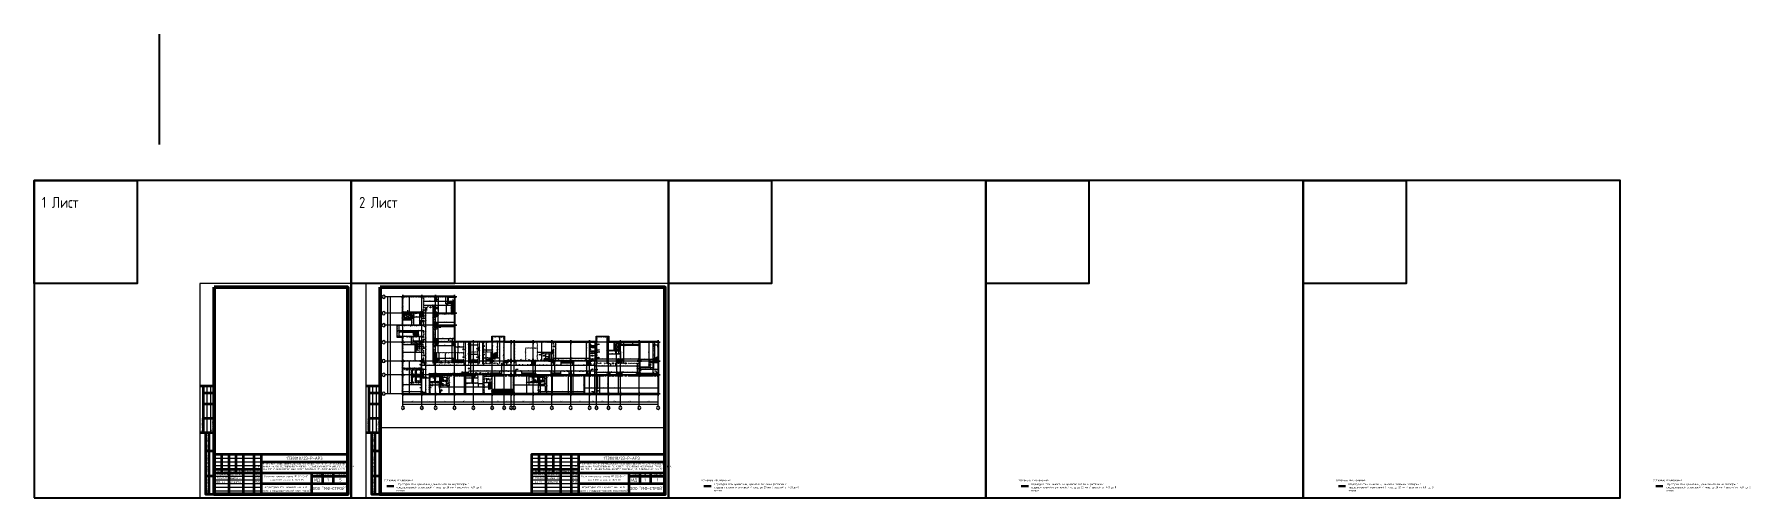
# Paper-space layout '3.2ШтИнв' of a CAD drawing. Header units: millimetres. Extents: x -143 to 2217, y 0 to 643.
# The model-space entities are those that its viewports show. They can reach past a viewport. Long polylines and large blocks are cut down to what shows.
import ezdxf
from ezdxf.enums import TextEntityAlignment as Align

# ---------------------------------------------------------------- set-up
doc = ezdxf.new("R2018")
doc.units = ezdxf.units.MM
for name, pattern in [('ADSK_Линия сетки', [25, 20, -2.5, 0, -2.5]), ('ADSK_Невидимые', [5, 3, -2]), ('ADSK_Штриховая_ш2 п1_5', [4.5, 3, -1.5])]:
    doc.linetypes.add(name, pattern=pattern)
doc.layers.add('4)ВЭ', color=7, linetype='Continuous', plot=False)
for name, color, linetype, lineweight in [('Аннотация', 7, 'Continuous', 20), ('Двери', 7, 'Continuous', 9), ('Лестницы', 7, 'Continuous', 9), ('Марки', 7, 'Continuous', 20), ('Марки дверей', 7, 'Continuous', 20), ('Несущие колонны', 7, 'Continuous', 18), ('Обобщенные модели', 7, 'ADSK_Невидимые', 18), ('Оборудование', 7, 'Continuous', 18), ('Оси', 7, 'Continuous', 9), ('Перекрытие', 7, 'Continuous', 18), ('Размеры', 7, 'Continuous', 9), ('Стены внутренние', 7, 'Continuous', 18), ('Стены наружные', 7, 'Continuous', 18), ('Стены штриховка', 7, 'Continuous', 9), ('Стрелки вверх', 7, 'Continuous', 18), ('Узлы', 7, 'Continuous', 18)]:
    doc.layers.add(name, color=color, linetype=linetype, lineweight=lineweight)
doc.layers.add('Линии', color=7, linetype='Continuous', lineweight=9, true_color=0x00a600)
doc.layers.add('Условные обозначения', color=90, linetype='Continuous')
doc.styles.add('GOST Common', font='', dxfattribs={"width": 0.9, "height": 500})
doc.styles.add('GOST Common_2', font='', dxfattribs={"width": 0.9, "height": 250})
doc.styles.add('GOST Common_3', font='', dxfattribs={"width": 0.9, "height": 200})
doc.styles.add('GOST Common_5', font='', dxfattribs={"width": 0.85, "height": 250})
doc.styles.add('GOST Common_9', font='', dxfattribs={"width": 0.9, "height": 120})
doc.styles.add('GOST Common_B', font='', dxfattribs={"width": 0.8, "height": 200})
doc.styles.get("Standard").update_dxf_attribs({"font": 'ГОСТ тип А.ttf'})
doc.styles.add('СПДС', font='isocpeur.ttf', dxfattribs={"width": 0.9})
doc.styles.get('GOST Common').set_extended_font_data('GOST Common')
doc.styles.get('GOST Common_2').set_extended_font_data('GOST Common')
doc.styles.get('GOST Common_3').set_extended_font_data('GOST Common')
doc.styles.get('GOST Common_5').set_extended_font_data('GOST Common')
doc.styles.get('GOST Common_9').set_extended_font_data('GOST Common')
doc.styles.get('GOST Common_B').set_extended_font_data('GOST Common', bold=True)
doc.dimstyles.new('ADSK_Основной_2_0', dxfattribs={"dimscale": 304.8, "dimtxt": 201.142999, "dimasz": 0.463911, "dimexe": 0.328084, "dimexo": 0.328084, "dimgap": 0.164042, "dimtad": 1, "dimdec": 3, "dimrnd": 0.001, "dimdsep": 46, "dimtxsty": 'GOST Common_3', "dimblk1": 'OBLIQUE', "dimblk2": 'OBLIQUE', "dimsah": 1, "dimcen": 0.09, "dimdle": 0.328084, "dimazin": 2, "dimtfac": 1, "dimtdec": 4, "dimtix": 1, "dimtmove": 0, "dimatfit": 3, "dimfxl": 1, "dimtvp": 1, "dimtolj": 1, "dimtzin": 0, "dimlwd": 20, "dimlwe": 20, "dimarcsym": 2})
doc.dimstyles.new('ADSK_Основной_2_0_1', dxfattribs={"dimscale": 304.8, "dimtxt": 201.142999, "dimasz": 0.463911, "dimexe": 0.328084, "dimexo": 0.328084, "dimgap": 0.164042, "dimtad": 1, "dimdec": 3, "dimrnd": 0.001, "dimdsep": 46, "dimtxsty": 'GOST Common_3', "dimblk1": 'OBLIQUE', "dimblk2": 'OBLIQUE', "dimsah": 1, "dimcen": 0.09, "dimdle": 0.328084, "dimazin": 2, "dimtfac": 1, "dimtdec": 4, "dimtix": 1, "dimtmove": 1, "dimatfit": 3, "dimfxl": 1, "dimtvp": 1, "dimtolj": 1, "dimtzin": 0, "dimlwd": 20, "dimlwe": 20, "dimarcsym": 2})
doc.dimstyles.new('ADSK_Основной_2_0_2', dxfattribs={"dimscale": 304.8, "dimtxt": 201.142999, "dimasz": 0.463911, "dimexe": 0.328084, "dimexo": 0.328084, "dimgap": 0.164042, "dimtad": 1, "dimdec": 3, "dimrnd": 0.001, "dimdsep": 46, "dimtxsty": 'GOST Common_3', "dimblk1": 'OBLIQUE', "dimblk2": 'OBLIQUE', "dimsah": 1, "dimcen": 0.09, "dimdle": 0.328084, "dimazin": 2, "dimtfac": 1, "dimtdec": 4, "dimtix": 1, "dimtmove": 0, "dimatfit": 3, "dimfxl": 1, "dimtvp": 1, "dimtolj": 1, "dimtzin": 0, "dimlwd": 20, "dimlwe": 20, "dimarcsym": 2})
doc.dimstyles.new('ADSK_Основной_2_5_мм', dxfattribs={"dimscale": 304.8, "dimtxt": 251.428749, "dimasz": 0.463911, "dimexe": 0.492126, "dimexo": 0.984252, "dimgap": 0.098425, "dimtad": 1, "dimrnd": 0.01, "dimdsep": 46, "dimtxsty": 'GOST Common_2', "dimblk1": 'OBLIQUE', "dimblk2": 'OBLIQUE', "dimsah": 1, "dimcen": 0.09, "dimdle": 0.492126, "dimazin": 2, "dimtfac": 1, "dimtdec": 4, "dimtix": 1, "dimtmove": 0, "dimatfit": 3, "dimfxl": 1, "dimtvp": 1, "dimtolj": 1, "dimtzin": 0, "dimlwd": 20, "dimlwe": 20, "dimarcsym": 2})
doc.dimstyles.new('ADSK_Основной_окр', dxfattribs={"dimscale": 304.8, "dimtxt": 251.428749, "dimasz": 0.328084, "dimexe": 0.328084, "dimexo": 0.328084, "dimgap": 0.032808, "dimtad": 1, "dimdec": 0, "dimrnd": 5, "dimdsep": 46, "dimtxsty": 'GOST Common_5', "dimblk1": 'OBLIQUE', "dimblk2": 'OBLIQUE', "dimsah": 1, "dimcen": 0.09, "dimdle": 0.328084, "dimazin": 2, "dimtfac": 1, "dimtdec": 4, "dimtix": 1, "dimtmove": 0, "dimatfit": 3, "dimfxl": 1, "dimtvp": 1, "dimtolj": 1, "dimtzin": 0, "dimlwd": 20, "dimlwe": 20, "dimarcsym": 2})
pattern_1 = [(45, (0, 0), (84.19025, 308.69666), [396.875, -79.375, 3.353, -76.022])]
pattern_2 = [(45, (0, 0), (-235.7317, 235.7317), []), (45, (157.15, 0), (-235.7317, 235.7317), [])]
pattern_3 = [(45, (0, 0), (-224.5064, 224.5064), []), (45, (224.5, 0), (-224.5064, 224.5064), [396.875, -79.375, 3.353, -76.022])]
pattern_4 = [(90, (0, 0), (-100, 6e-15), [])]
pattern_5 = [(45, (0, 0), (-106.066, 106.066), []), (135, (0, 0), (-106.066, -106.066), [])]

psp = doc.layouts.new('3.2ШтИнв')

# ---------------------------------------------------------------- texts
at = {"char_height": 15.26, "attachment_point": 1}
for s, insert in [('1 Лист', (-132.1, 417.1)), ('2 Лист', (307.9, 417.1))]:
    psp.add_mtext_dynamic_manual_height_columns(s, width=109.648, gutter_width=76.3, heights=[0], dxfattribs=dict(at, insert=insert))

msp = doc.modelspace()

# ---------------------------------------------------------------- texts
at = {"layer": 'Аннотация', "lineweight": 9, "insert": (-352.1595, -767.5138), "char_height": 200, "width": 360.759375, "attachment_point": 1, "style": 'GOST Common_3'}
msp.add_mtext('ОВ', dxfattribs=at)
at = {"layer": 'Марки', "lineweight": 9, "char_height": 120, "attachment_point": 1, "rotation": 90, "style": 'GOST Common_9'}
for s, insert, width in [('ПР', (-13448.1645, 19626.6606), 432.91125), ('-2', (-13448.1645, 19983.8481), 389.620125), ('ПР', (-12883.2313, 16289.9259), 432.91125), ('-4', (-12883.2313, 16647.1134), 411.265687), ('ПР', (-10207.6058, 16796.9752), 432.91125), ('-2', (-10207.6058, 17154.1627), 389.620125), ('ПР', (-10207.6058, 13564.9502), 432.91125), ('-3', (-10207.6058, 13922.1377), 389.620125), ('ПР', (-14124.2847, 7039.9839), 432.91125), ('-1', (-14124.2847, 7397.1714), 331.898625), ('ПР', (-13447.9496, 10263.8566), 432.91125), ('-1', (-13447.9496, 10621.0441), 331.898625), ('ПР', (-13415.1096, 5334.2069), 432.91125), ('-2', (-13415.1096, 5691.3944), 389.620125), ('ПР', (-12850.2608, 7802.449), 432.91125), ('-1', (-12850.2608, 8159.6365), 331.898625), ('ПР', (-9523.0866, 8100.6867), 432.91125), ('-3', (-9523.0866, 8457.8742), 389.620125), ('-4', (-9523.0866, 5449.9284), 411.265687), ('ПР', (-775.1096, 7197.5127), 432.91125), ('-2', (-775.1096, 7554.7002), 389.620125), ('ПР', (3609.586, 6970.0381), 432.91125), ('-2', (3609.586, 7327.2256), 389.620125), ('ПР', (6268.131, 7378.9259), 432.91125), ('-2', (6268.131, 7736.1134), 389.620125), ('ПР', (39437.3996, 6853.8881), 432.91125), ('-1', (39437.3996, 7211.0756), 331.898625), ('ПР', (40186.6272, 8553.5835), 432.91125), ('-1', (40186.6272, 8910.771), 331.898625), ('ПР', (-14382.2695, 2413.1251), 432.91125), ('-3', (-14382.2695, 2770.3126), 389.620125), ('ПР', (-9523.0866, 5092.7409), 432.91125), ('ПР', (-775.1096, 4741.3668), 432.91125), ('-2', (-775.1096, 5098.5543), 389.620125), ('ПР', (3762.9837, 4741.3668), 432.91125), ('-2', (3762.9837, 5098.5543), 389.620125), ('ПР', (6294.4285, 4847.0902), 432.91125), ('-2', (6294.4285, 5204.2777), 389.620125), ('ПР', (24817.3996, 4459.258), 432.91125), ('-1', (24817.3996, 4816.4455), 331.898625), ('ПР', (42194.4997, 894.7592), 432.91125), ('-5', (42194.4997, 1251.9467), 389.620125), ('ПР', (56097.8975, -163.9619), 432.91125), ('-4', (56097.8975, 193.2256), 411.265687), ('ПР', (59383.6632, 1841.9377), 432.91125), ('-2', (59383.6632, 2199.1252), 389.620125), ('ПР', (-14261.2991, -4943.1914), 432.91125), ('-3', (-14261.2991, -4586.0039), 389.620125), ('ПР', (-10628.3793, -5425.666), 432.91125), ('-3', (-10628.3793, -5068.4785), 389.620125), ('-3', (-7485.7939, -5270.9039), 389.620125), ('ПР', (-6034.0933, -2418.7995), 432.91125), ('-1', (-6034.0933, -2061.612), 331.898625), ('ПР', (-5367.8189, -4298.2991), 432.91125), ('-1', (-5367.8189, -3941.1116), 331.898625), ('ПР', (25110.9067, -2657.4743), 432.91125), ('ПР', (25110.9067, -3792.8496), 432.91125), ('-1', (25110.9067, -2300.2868), 331.898625), ('-1', (25110.9067, -3435.6621), 331.898625), ('ПР', (-7485.7939, -5628.0914), 432.91125), ('ПР', (41819.4192, -6379.9619), 432.91125), ('-3', (41819.4192, -6022.7744), 389.620125)]:
    msp.add_mtext(s, dxfattribs=dict(at, insert=insert, width=width))
at = {"layer": 'Марки', "lineweight": 9, "char_height": 120, "attachment_point": 1, "style": 'GOST Common_9'}
for s, insert, width in [('ПР', (-11196.45, 20138.1806), 432.91125), ('-4', (-10839.2625, 20138.1806), 411.265687), ('ПР', (-5284.9, 10069.8497), 432.91125), ('-3', (-4927.7125, 10069.8497), 389.620125), ('ПР', (27594.089, 5499.3961), 432.91125), ('-1', (27951.2765, 5499.3961), 331.898625), ('ПР', (28090.1, 8552.3961), 432.91125), ('-3', (28447.2875, 8552.3961), 389.620125), ('ПР', (-18303.4789, 470.8967), 432.91125), ('-3', (-17946.2914, 470.8967), 389.620125), ('ПР', (-16757.1595, 470.8967), 432.91125), ('-1', (-16399.972, 470.8967), 331.898625), ('ПР', (-14850, 470.8967), 432.91125), ('-1', (-14492.8125, 470.8967), 331.898625), ('ПР', (-7400.4242, 3343.5105), 432.91125), ('-2', (-7043.2367, 3343.5105), 389.620125), ('ПР', (-4880, 3343.5105), 432.91125), ('-2', (-4522.8125, 3343.5105), 389.620125), ('ПР', (1000.0692, 1599.6806), 432.91125), ('-5', (1357.2567, 1599.6806), 389.620125), ('ПР', (3282.55, 127.7538), 432.91125), ('-2', (3639.7375, 127.7538), 389.620125), ('ПР', (4702.55, 127.7538), 432.91125), ('-2', (5059.7375, 127.7538), 389.620125), ('ПР', (7153.1757, 127.7538), 432.91125), ('-2', (7510.3632, 127.7538), 389.620125), ('ПР', (13050.1, 4187.3961), 432.91125), ('-2', (13407.2875, 4187.3961), 389.620125), ('ПР', (18055, 4107.3961), 432.91125), ('-2', (18412.1875, 4107.3961), 389.620125), ('ПР', (19795.7074, 4137.6455), 432.91125), ('-2', (20152.8949, 4137.6455), 389.620125), ('ПР', (23455.7327, 4097.09), 432.91125), ('-3', (23812.9202, 4097.09), 389.620125), ('ПР', (29834.7537, 3418.3417), 432.91125), ('-3', (30191.9412, 3418.3417), 389.620125), ('ПР', (37705.3852, 3488.3091), 432.91125), ('-3', (38062.5727, 3488.3091), 389.620125), ('ПР', (40780.5479, 4918.1806), 432.91125), ('ПР', (40850, 3488.3091), 432.91125), ('-1', (41137.7354, 4918.1806), 331.898625), ('-1', (41207.1875, 3488.3091), 331.898625), ('ПР', (46490.4457, 2487.8748), 432.91125), ('-4', (46847.6332, 2487.8748), 411.265687), ('ПР', (51475, 2404.3961), 432.91125), ('-4', (51832.1875, 2404.3961), 411.265687), ('ПР', (-17182.2, -3599.1783), 432.91125), ('-1', (-16825.0125, -3599.1783), 331.898625), ('ПР', (-15460.7777, -3599.1783), 432.91125), ('-1', (-15103.5902, -3599.1783), 331.898625), ('ПР', (-10235.2762, -3571.8194), 432.91125), ('-1', (-9878.0887, -3571.8194), 331.898625), ('ПР', (-8362.2096, -3574.1039), 432.91125), ('-1', (-8005.0221, -3574.1039), 331.898625), ('ПР', (-4667.45, -1555.6039), 432.91125), ('-3', (-4310.2625, -1555.6039), 389.620125), ('ПР', (-1897.45, -1555.6039), 432.91125), ('-2', (-1540.2625, -1555.6039), 389.620125), ('ПР', (7153.1757, -1812.6039), 432.91125), ('-2', (7510.3632, -1812.6039), 389.620125), ('ПР', (12903.55, -1555.6039), 432.91125), ('-4', (13260.7375, -1555.6039), 411.265687), ('ПР', (17202.2574, -1604.3448), 432.91125), ('-3', (17559.4449, -1604.3448), 389.620125), ('ПР', (20812.1912, -3596.0441), 432.91125), ('-1', (21169.3787, -3596.0441), 331.898625), ('ПР', (22521.4, -3596.0441), 432.91125), ('-1', (22878.5875, -3596.0441), 331.898625), ('ПР', (23182.55, -5325.2914), 432.91125), ('-3', (23539.7375, -5325.2914), 389.620125), ('ПР', (26063.8319, -817.7903), 432.91125), ('-3', (26421.0194, -817.7903), 389.620125), ('ПР', (31870.1, -806.7186), 432.91125), ('-2', (32227.2875, -806.7186), 389.620125), ('ПР', (36425.032, -806.7186), 432.91125), ('-2', (36782.2195, -806.7186), 389.620125), ('ПР', (40512.55, -1555.6039), 432.91125), ('-3', (40869.7375, -1555.6039), 389.620125), ('ПР', (44532.55, -1503.6996), 432.91125), ('-3', (44889.7375, -1503.6996), 389.620125), ('ПР', (46948.2328, -1503.6996), 432.91125), ('-2', (47305.4203, -1503.6996), 389.620125), ('ПР', (51346.4374, -1525.0499), 432.91125), ('-4', (51703.6249, -1525.0499), 411.265687), ('ПР', (60165.1, -1555.6039), 432.91125), ('-2', (60522.2875, -1555.6039), 389.620125)]:
    msp.add_mtext(s, dxfattribs=dict(at, insert=insert, width=width))
at = {"layer": 'Марки дверей', "lineweight": 5, "char_height": 200, "attachment_point": 1, "style": 'GOST Common_B'}
for s, insert, width in [('12', (-13147.6257, 17098.6279), 250.1265), ('\\fGOST Common|b1|i0|c204|p34|;\\W.8;4', (-13032.0574, 19723.6279), 166.751), ('12', (-10951.4574, 20588.6279), 250.1265), ('\\fGOST Common|b1|i0|c204|p34|;\\W.8;4', (-9782.0574, 16723.6279), 166.751), ('\\fGOST Common|b1|i0|c204|p34|;\\W.8;7', (-9774.0574, 13468.6279), 147.5105), ('\\fGOST Common|b1|i0|c204|p34|;\\W.8;1', (-14408.3982, 7643.6279), 102.616), ('\\fGOST Common|b1|i0|c204|p34|;\\W.8;1', (-13005.6574, 10348.6279), 102.616), ('\\fGOST Common|b1|i0|c204|p34|;\\W.8;1', (-13005.6574, 7643.6279), 102.616), ('\\fGOST Common|b1|i0|c204|p34|;\\W.8;7', (-9774.0574, 8143.6279), 147.5105), ('\\fGOST Common|b1|i0|c204|p34|;\\W.8;7', (-4464.0574, 9758.6279), 147.5105), ('\\fGOST Common|b1|i0|c204|p34|;\\W.8;3', (-381.2574, 7158.6279), 141.097), ('\\fGOST Common|b1|i0|c204|p34|;\\W.8;3', (4083.7426, 7413.6279), 141.097), ('\\fGOST Common|b1|i0|c204|p34|;\\W.8;3', (6003.7426, 8258.6279), 141.097), ('\\fGOST Common|b1|i0|c204|p34|;\\W.8;3', (6003.7426, 5593.6279), 141.097), ('\\fGOST Common|b1|i0|c204|p34|;\\W.8;1', (27704.3426, 5853.6279), 102.616), ('\\fGOST Common|b1|i0|c204|p34|;\\W.8;7', (28345.9426, 8123.6279), 147.5105), ('\\fGOST Common|b1|i0|c204|p34|;\\W.8;1', (39894.3426, 8733.6279), 102.616), ('\\fGOST Common|b1|i0|c204|p34|;\\W.8;1', (39894.3426, 7273.6279), 102.616), ('\\fGOST Common|b1|i0|c204|p34|;\\W.8;7', (-18389.0574, 758.6279), 147.5105), ('\\fGOST Common|b1|i0|c204|p34|;\\W.8;1', (-16340.6574, 758.6279), 102.616), ('\\fGOST Common|b1|i0|c204|p34|;\\W.8;1', (-14945.6574, 758.6279), 102.616), ('\\fGOST Common|b1|i0|c204|p34|;\\W.8;7', (-14029.9619, 2359.3601), 147.5105), ('\\fGOST Common|b1|i0|c204|p34|;\\W.8;4', (-13032.0574, 5278.6279), 166.751), ('15', (-9816.4574, 5303.6279), 250.1265), ('\\fGOST Common|b1|i0|c204|p34|;\\W.8;3', (-7536.2574, 2988.6279), 141.097), ('\\fGOST Common|b1|i0|c204|p34|;\\W.8;3', (-5141.2574, 2988.6279), 141.097), ('\\fGOST Common|b1|i0|c204|p34|;\\W.8;3', (-381.2574, 4718.6279), 141.097), ('20', (1225.1426, 1133.6279), 295.021), ('\\fGOST Common|b1|i0|c204|p34|;\\W.8;3', (4083.7426, 4683.6279), 141.097), ('\\fGOST Common|b1|i0|c204|p34|;\\W.8;4', (13862.9426, 3758.6279), 166.751), ('\\fGOST Common|b1|i0|c204|p34|;\\W.8;4', (17822.9426, 3758.6279), 166.751), ('\\fGOST Common|b1|i0|c204|p34|;\\W.8;4', (20442.9426, 3758.6279), 166.751), ('\\fGOST Common|b1|i0|c204|p34|;\\W.8;7', (24350.9426, 3758.6279), 147.5105), ('\\fGOST Common|b1|i0|c204|p34|;\\W.8;1', (25274.3426, 5218.6279), 102.616), ('\\fGOST Common|b1|i0|c204|p34|;\\W.8;7', (29830.9426, 3758.6279), 147.5105), ('\\fGOST Common|b1|i0|c204|p34|;\\W.8;7', (38420.9426, 3758.6279), 147.5105), ('\\fGOST Common|b1|i0|c204|p34|;\\W.8;1', (40604.3426, 5218.6279), 102.616), ('\\fGOST Common|b1|i0|c204|p34|;\\W.8;1', (40604.3426, 3758.6279), 102.616), ('20', (41935.1426, 798.6279), 295.021), ('12', (47168.5426, 2758.6279), 250.1265), ('12', (51168.5426, 2758.6279), 250.1265), ('12', (55753.5426, 524.0569), 250.1265), ('\\fGOST Common|b1|i0|c204|p34|;\\W.8;4', (59017.9426, 2273.6279), 166.751), ('\\fGOST Common|b1|i0|c204|p34|;\\W.8;1', (-16390.6574, -3356.3721), 102.616), ('\\fGOST Common|b1|i0|c204|p34|;\\W.8;1', (-14695.6574, -3356.3721), 102.616), ('\\fGOST Common|b1|i0|c204|p34|;\\W.8;7', (-13924.0574, -4976.3721), 147.5105), ('\\fGOST Common|b1|i0|c204|p34|;\\W.8;7', (-11004.0574, -4976.3721), 147.5105), ('\\fGOST Common|b1|i0|c204|p34|;\\W.8;1', (-10325.6574, -3356.3721), 102.616), ('\\fGOST Common|b1|i0|c204|p34|;\\W.8;1', (-8555.6574, -3356.3721), 102.616), ('\\fGOST Common|b1|i0|c204|p34|;\\W.8;1', (-5570.6574, -2171.3721), 102.616), ('\\fGOST Common|b1|i0|c204|p34|;\\W.8;1', (-5570.6574, -3591.3721), 102.616), ('\\fGOST Common|b1|i0|c204|p34|;\\W.8;7', (-4389.0574, -1161.3721), 147.5105), ('\\fGOST Common|b1|i0|c204|p34|;\\W.8;4', (-1627.0574, -1161.3721), 166.751), ('\\fGOST Common|b1|i0|c204|p34|;\\W.8;4', (3552.9426, -391.3721), 166.751), ('\\fGOST Common|b1|i0|c204|p34|;\\W.8;4', (4972.9426, -391.3721), 166.751), ('\\fGOST Common|b1|i0|c204|p34|;\\W.8;4', (7427.9426, -391.3721), 166.751), ('\\fGOST Common|b1|i0|c204|p34|;\\W.8;4', (7427.9426, -2241.3721), 166.751), ('12', (13148.5426, -1161.3721), 250.1265), ('\\fGOST Common|b1|i0|c204|p34|;\\W.8;7', (17240.9426, -1161.3721), 147.5105), ('\\fGOST Common|b1|i0|c204|p34|;\\W.8;1', (21099.3426, -3256.3721), 102.616), ('\\fGOST Common|b1|i0|c204|p34|;\\W.8;1', (22794.3426, -3256.3721), 102.616), ('\\fGOST Common|b1|i0|c204|p34|;\\W.8;1', (25574.3426, -2111.3721), 102.616), ('\\fGOST Common|b1|i0|c204|p34|;\\W.8;1', (25574.3426, -3591.3721), 102.616), ('\\fGOST Common|b1|i0|c204|p34|;\\W.8;7', (26590.9426, -1161.3721), 147.5105), ('\\fGOST Common|b1|i0|c204|p34|;\\W.8;4', (32282.9426, -1161.3721), 166.751), ('\\fGOST Common|b1|i0|c204|p34|;\\W.8;4', (37127.9426, -1161.3721), 166.751), ('\\fGOST Common|b1|i0|c204|p34|;\\W.8;7', (40790.9426, -1161.3721), 147.5105), ('\\fGOST Common|b1|i0|c204|p34|;\\W.8;7', (44810.9426, -1161.3721), 147.5105), ('\\fGOST Common|b1|i0|c204|p34|;\\W.8;4', (47202.9426, -1161.3721), 166.751), ('12', (51138.5426, -1161.3721), 250.1265), ('\\fGOST Common|b1|i0|c204|p34|;\\W.8;4', (60577.9426, -1161.3721), 166.751), ('\\fGOST Common|b1|i0|c204|p34|;\\W.8;7', (-7474.167, -5840.5844), 147.5105), ('\\fGOST Common|b1|i0|c204|p34|;\\W.8;7', (23460.9426, -5716.3721), 147.5105), ('\\fGOST Common|b1|i0|c204|p34|;\\W.8;8', (42275.9426, -5976.3721), 147.5105)]:
    msp.add_mtext(s, dxfattribs=dict(at, insert=insert, width=width))
at = {"layer": 'Оси', "char_height": 500, "attachment_point": 1, "style": 'GOST Common'}
for s, insert, width in [('\\fGOST Common|b0|i0|c204|p34|;\\W.9;Ж', (-25989.9238, 24029.5279), 555.569437), ('\\fGOST Common|b0|i0|c204|p34|;\\W.9;Е', (-25921.5238, 18829.5279), 389.620125), ('\\fGOST Common|b0|i0|c204|p34|;\\W.9;Д', (-25966.0738, 15029.5279), 497.847937), ('\\fGOST Common|b0|i0|c204|p34|;\\W.9;Г', (-25921.5238, 9629.5279), 389.620125), ('\\fGOST Common|b0|i0|c204|p34|;\\W.9;В', (-25945.3738, 3629.5279), 447.341625), ('\\fGOST Common|b0|i0|c204|p34|;\\W.9;Б', (-25942.2238, -770.4721), 440.126437), ('\\fGOST Common|b0|i0|c204|p34|;\\W.9;А', (-25966.0738, -6770.4721), 497.847937), ('\\fGOST Common|b0|i0|c204|p34|;\\W.9;1', (-19716.9307, -11234.0156), 281.392312), ('\\fGOST Common|b0|i0|c204|p34|;\\W.9;2', (-13761.4807, -11234.0156), 389.620125), ('\\fGOST Common|b0|i0|c204|p34|;\\W.9;3', (-9361.4807, -11234.0156), 389.620125), ('\\fGOST Common|b0|i0|c204|p34|;\\W.9;4', (-3382.1807, -11234.0156), 440.126437), ('\\fGOST Common|b0|i0|c204|p34|;\\W.9;5', (2638.5193, -11234.0156), 389.620125), ('\\fGOST Common|b0|i0|c204|p34|;\\W.9;6', (8638.5193, -11234.0156), 389.620125), ('\\fGOST Common|b0|i0|c204|p34|;\\W.9;7', (12438.5193, -11234.0156), 389.620125), ('\\fGOST Common|b0|i0|c204|p34|;\\W.9;8', (14638.5193, -11234.0156), 389.620125), ('\\fGOST Common|b0|i0|c204|p34|;\\W.9;9', (15638.5193, -11234.0156), 389.620125), ('10', (21522.4193, -11234.0156), 671.012437), ('11', (27566.9693, -11234.0156), 562.784625), ('12', (33522.4193, -11234.0156), 671.012437), ('13', (39522.4193, -11234.0156), 671.012437), ('14', (41701.7193, -11234.0156), 721.51875), ('15', (45522.4193, -11234.0156), 671.012437), ('16', (49322.4193, -11234.0156), 671.012437), ('17', (55322.4193, -11234.0156), 671.012437), ('18', (61322.4193, -11234.0156), 671.012437)]:
    msp.add_mtext(s, dxfattribs=dict(at, insert=insert, width=width))

# ---------------------------------------------------------------- blocks, each defined once
blk = doc.blocks.new('*U6996')
at = {"color": 4}
blk.add_lwpolyline([(-220, -220), (220, -220), (220, 220), (-220, 220)], close=True, dxfattribs=at)
at = {"color": 3}
blk.add_lwpolyline([(-220, 220), (-77, 220), (-77, 77), (-220, 77)], close=True, dxfattribs=at)
blk = doc.blocks.new('*U6997')
at = {"color": 0, "linetype": 'ByBlock', "lineweight": -2, "transparency": 16777216}
for p in [(0, 0), (440, 0), (880, 0), (1320, 0), (1760, 0)]:
    blk.add_blockref('*U6996', p, dxfattribs=at)
blk = doc.blocks.new('*U6931')
at = {"lineweight": 0}
blk.add_lwpolyline([(-415, -5), (5, -5), (5, 292), (-415, 292)], close=True, dxfattribs=at)
at = {"color": 0, "linetype": 'Continuous', "lineweight": 50}
blk.add_lwpolyline([(-395, 287), (0, 287), (0, 0), (-395, 0)], close=True, dxfattribs=at)
at = {"lineweight": 35}
for points in [[(-395, 150), (-415, 150)], [(-410, 85), (-410, 150)], [(-395, 140), (-410, 140)], [(-395, 125), (-410, 125)], [(-395, 105), (-410, 105)], [(-395, 85), (-415, 85)], [(-395, 85), (-407, 85), (-407, 0), (-395, 0)], [(-402, 0), (-402, 85)], [(-395, 60), (-407, 60)], [(-175, 55), (-175, 30)], [(-165, 55), (-165, 0)], [(-155, 55), (-155, 30)], [(-145, 55), (-145, 0)], [(-130, 55), (-130, 0)], [(-120, 55), (-120, 0)], [(-395, 25), (-407, 25)], [(-185, 35), (-120, 35)], [(-185, 30), (0, 30)], [(-120, 45), (0, 45)], [(-50, 30), (-50, 0)], [(-50, 25), (0, 25)], [(-35, 30), (-35, 15)], [(-20, 30), (-20, 15)], [(-120, 15), (0, 15)]]:
    blk.add_lwpolyline(points, dxfattribs=at)
at = {"lineweight": 18}
for points in [[(-405, 85), (-405, 150)], [(-400, 85), (-400, 150)], [(-185, 50), (-120, 50)], [(-185, 45), (-120, 45)], [(-185, 40), (-120, 40)], [(-185, 25), (-120, 25)], [(-185, 20), (-120, 20)], [(-185, 15), (-120, 15)], [(-185, 10), (-120, 10)], [(-185, 5), (-120, 5)]]:
    blk.add_lwpolyline(points, dxfattribs=at)
at = {"lineweight": 35}
blk.add_lwpolyline([(-185, 0), (0, 0), (0, 55), (-185, 55)], close=True, dxfattribs=at)
at = {"lineweight": 0}
blk.add_lwpolyline([(0, -5), (5, -5), (5, 0)], dxfattribs=at)
at = {"lineweight": -2, "char_height": 2.5, "attachment_point": 5, "rotation": 90, "style": 'СПДС'}
for s, insert, width in [('Согласовано', (-412.5, 95), 19.991), ('Гл. спец.', (-397.5, 95), 19.991), ('Взам. инв. N', (-404.5, 72.5), 24.991), ('Подл. и дата', (-404.5, 42.5), 34.991), ('Инв. N подл.', (-404.5, 12.5), 24.991)]:
    blk.add_mtext(s, dxfattribs=dict(at, insert=insert, width=width))
at = {"lineweight": -2, "char_height": 2.5, "style": 'СПДС'}
for s, insert, width, attachment_point in [('Разработал', (-183.1, 27.5), 17.953, 4), ('Проверил', (-183.1, 22.5), 17.953, 4), ('Изм.', (-180, 32.5), 10, 5), ('Кол.уч.', (-170, 32.5), 10, 5), ('Лист', (-160, 32.5), 10, 5), ('N док.', (-150, 32.5), 10, 5), ('Подп.', (-137.5, 32.5), 15, 5), ('Дата', (-125, 32.5), 10, 5), ('Стадия', (-42.5, 27.5), 15, 5), ('Лист', (-27.5, 27.5), 15, 5), ('Листов', (-10, 27.5), 20, 5), ('Нач. уч.', (-183, 17.1), 17.953, 4), ('{\\T0.9;Саломатов С.Г.}', (-164.1, 17.3), 18.77, 4)]:
    blk.add_mtext(s, dxfattribs=dict(at, insert=insert, width=width, attachment_point=attachment_point))
at = {"insert": (-119.3, 43.2), "char_height": 2.2, "attachment_point": 1, "style": 'СПДС'}
blk.add_mtext_dynamic_manual_height_columns('\\pxqc;КОМПЛЕКСНАЯ ОБЩЕСТВЕННО-ЖИЛАЯ ЗАСТРОЙКА. КОРПУС 33. ДЕТСКО-ВЗРОСЛАЯ ПОЛИКЛИНИКА НА 560 ПОСЕЩЕНИЙ ПО АДРЕСУ: РОССИЙСКАЯ ФЕДЕРАЦИЯ, ГОРОД МОСКВА, \\PВН. ТЕР. Г. МУНИЦИПАЛЬНЫЙ ОКРУГ ЛЮБЛИНО, УЛ. ЛЮБЛИНСКАЯ, З/У 72', width=118.293, gutter_width=0, heights=[12.8], dxfattribs=at)
at = {"lineweight": 30, "width": 0.9, "flags": 104}
blk.add_attdef('ШАПКА', text='', height=3, dxfattribs=at).set_placement((-135, 281), align=Align.MIDDLE_CENTER)
at = {"style": 'СПДС'}
for tag, height, p in [('ШИФР_ПРОЕКТА', 4, (-60, 50)), ('НАИМЕНОВАНИЕ_ОБЪЕКТА', 2.5, (-85, 25)), ('НАИМЕНОВАНИЕ_ОБЪЕКТА2', 2.5, (-85, 20)), ('НАИМЕНОВАНИЕ_ЧЕРТЕЖА2', 2.5, (-85, 5)), ('НАИМЕНОВАНИЕ_ЧЕРТЕЖА1', 2.5, (-85, 10)), ('ОРГАНИЗАЦИЯ_РАЗРАБОТЧИК1', 4, (-25, 8.1)), ('СТАДИЯ', 4, (-42.5, 20)), ('ЛИСТ_первый', 4, (-27.5, 20)), ('ЛИСТОВ', 4, (-10, 20))]:
    blk.add_attdef(tag, text='', height=height, dxfattribs=at).set_placement(p, align=Align.MIDDLE_CENTER)
for tag, p in [('РАЗРАБОТЧИК', (-164, 27.5)), ('РУК.ГРУППЫ', (-164, 22.5))]:
    blk.add_attdef(tag, text='', height=2.5, dxfattribs=at).set_placement(p, align=Align.MIDDLE_LEFT)
at = {"style": 'СПДС', "width": 0.9}
for tag, p in [('ДАТА1', (-129.6, 26.4)), ('ДАТА2', (-129.6, 21.4)), ('ДАТА3', (-129.5, 16.2))]:
    blk.add_attdef(tag, p, '', height=2.3, dxfattribs=at)
blk = doc.blocks.new('*U6998')
at = {"color": 5, "lineweight": 30}
blk.add_lwpolyline([(-55.1, -0.7), (-45.2, -0.7)], dxfattribs=at)
at = {"insert": (-41.3, 3.3), "char_height": 2.6112, "width": 99.935, "attachment_point": 1}
blk.add_mtext('{\\fГОСТ тип А|b1|i0|c204|p34;Штукатурка стен цементным, цементно-песчаным раствором с предварительной огрунтовкой / толщ. до 20 мм / высотой от 4,01 до 8 метров}', dxfattribs=at)
at = {"layer": 'Условные обозначения', "color": 18, "true_color": 0x000000, "insert": (-58.6, 8.8), "char_height": 2.686, "attachment_point": 1, "style": 'СПДС'}
blk.add_mtext_dynamic_manual_height_columns('Условные обозначения:', width=34.586, gutter_width=9.59, heights=[0], dxfattribs=at)
blk = doc.blocks.new('*U6999')
at = {"color": 0, "linetype": 'ByBlock', "lineweight": -2, "transparency": 16777216}
for p in [(0, 0), (440, 0), (880, 0), (1320, 0), (1760, 0)]:
    blk.add_blockref('*U6998', p, dxfattribs=at)
blk = doc.blocks.new('*U6967')
at = {"lineweight": 0}
blk.add_lwpolyline([(-205, -5), (5, -5), (5, 292), (-205, 292)], close=True, dxfattribs=at)
at = {"color": 0, "linetype": 'Continuous', "lineweight": 50}
blk.add_lwpolyline([(-185, 287), (0, 287), (0, 0), (-185, 0)], close=True, dxfattribs=at)
at = {"lineweight": 35}
for points in [[(-185, 150), (-205, 150)], [(-200, 85), (-200, 150)], [(-185, 140), (-200, 140)], [(-185, 125), (-200, 125)], [(-185, 105), (-200, 105)], [(-185, 85), (-205, 85)], [(-185, 85), (-197, 85), (-197, 0), (-185, 0)], [(-192, 0), (-192, 85)], [(-185, 60), (-197, 60)], [(-175, 55), (-175, 30)], [(-165, 55), (-165, 0)], [(-155, 55), (-155, 30)], [(-145, 55), (-145, 0)], [(-130, 55), (-130, 0)], [(-120, 55), (-120, 0)], [(-185, 25), (-197, 25)], [(-185, 35), (-120, 35)], [(-185, 30), (0, 30)], [(-120, 45), (0, 45)], [(-50, 30), (-50, 0)], [(-50, 25), (0, 25)], [(-35, 30), (-35, 15)], [(-20, 30), (-20, 15)], [(-120, 15), (0, 15)]]:
    blk.add_lwpolyline(points, dxfattribs=at)
at = {"lineweight": 18}
for points in [[(-195, 85), (-195, 150)], [(-190, 85), (-190, 150)], [(-185, 50), (-120, 50)], [(-185, 45), (-120, 45)], [(-185, 40), (-120, 40)], [(-185, 25), (-120, 25)], [(-185, 20), (-120, 20)], [(-185, 15), (-120, 15)], [(-185, 10), (-120, 10)], [(-185, 5), (-120, 5)]]:
    blk.add_lwpolyline(points, dxfattribs=at)
at = {"lineweight": 35}
blk.add_lwpolyline([(-185, 0), (0, 0), (0, 55), (-185, 55)], close=True, dxfattribs=at)
at = {"lineweight": 0}
blk.add_lwpolyline([(0, -5), (5, -5), (5, 0)], dxfattribs=at)
at = {"lineweight": -2, "char_height": 2.5, "attachment_point": 5, "rotation": 90, "style": 'СПДС'}
for s, insert, width in [('Согласовано', (-202.5, 95), 19.991), ('Гл. спец.', (-187.5, 95), 19.991), ('Взам. инв. N', (-194.5, 72.5), 24.991), ('Подл. и дата', (-194.5, 42.5), 34.991), ('Инв. N подл.', (-194.5, 12.5), 24.991)]:
    blk.add_mtext(s, dxfattribs=dict(at, insert=insert, width=width))
at = {"lineweight": -2, "char_height": 2.5, "style": 'СПДС'}
for s, insert, width, attachment_point in [('Разработал', (-183.1, 27.5), 17.953, 4), ('Проверил', (-183.1, 22.5), 17.953, 4), ('Изм.', (-180, 32.5), 10, 5), ('Кол.уч.', (-170, 32.5), 10, 5), ('Лист', (-160, 32.5), 10, 5), ('N док.', (-150, 32.5), 10, 5), ('Подп.', (-137.5, 32.5), 15, 5), ('Дата', (-125, 32.5), 10, 5), ('Стадия', (-42.5, 27.5), 15, 5), ('Лист', (-27.5, 27.5), 15, 5), ('Листов', (-10, 27.5), 20, 5), ('Нач. уч.', (-183, 17.1), 17.953, 4), ('{\\T0.9;Саломатов С.Г.}', (-164.1, 17.3), 18.77, 4)]:
    blk.add_mtext(s, dxfattribs=dict(at, insert=insert, width=width, attachment_point=attachment_point))
at = {"insert": (-119.3, 43.2), "char_height": 2.2, "attachment_point": 1, "style": 'СПДС'}
blk.add_mtext_dynamic_manual_height_columns('\\pxqc;КОМПЛЕКСНАЯ ОБЩЕСТВЕННО-ЖИЛАЯ ЗАСТРОЙКА. КОРПУС 33. ДЕТСКО-ВЗРОСЛАЯ ПОЛИКЛИНИКА НА 560 ПОСЕЩЕНИЙ ПО АДРЕСУ: РОССИЙСКАЯ ФЕДЕРАЦИЯ, ГОРОД МОСКВА, \\PВН. ТЕР. Г. МУНИЦИПАЛЬНЫЙ ОКРУГ ЛЮБЛИНО, УЛ. ЛЮБЛИНСКАЯ, З/У 72', width=118.293, gutter_width=0, heights=[12.8], dxfattribs=at)
at = {"lineweight": 30, "width": 0.9, "flags": 104}
blk.add_attdef('ШАПКА', text='', height=3, dxfattribs=at).set_placement((-135, 281), align=Align.MIDDLE_CENTER)
at = {"style": 'СПДС'}
for tag, height, p in [('ШИФР_ПРОЕКТА', 4, (-60, 50)), ('НАИМЕНОВАНИЕ_ОБЪЕКТА', 2.5, (-85, 25)), ('НАИМЕНОВАНИЕ_ОБЪЕКТА2', 2.5, (-85, 20)), ('НАИМЕНОВАНИЕ_ЧЕРТЕЖА2', 2.5, (-85, 5)), ('НАИМЕНОВАНИЕ_ЧЕРТЕЖА1', 2.5, (-85, 10)), ('ОРГАНИЗАЦИЯ_РАЗРАБОТЧИК1', 4, (-25, 8.1)), ('СТАДИЯ', 4, (-42.5, 20)), ('ЛИСТ_первый', 4, (-27.5, 20)), ('ЛИСТОВ', 4, (-10, 20))]:
    blk.add_attdef(tag, text='', height=height, dxfattribs=at).set_placement(p, align=Align.MIDDLE_CENTER)
for tag, p in [('РАЗРАБОТЧИК', (-164, 27.5)), ('РУК.ГРУППЫ', (-164, 22.5))]:
    blk.add_attdef(tag, text='', height=2.5, dxfattribs=at).set_placement(p, align=Align.MIDDLE_LEFT)
at = {"style": 'СПДС', "width": 0.9}
for tag, p in [('ДАТА1', (-129.6, 26.4)), ('ДАТА2', (-129.6, 21.4)), ('ДАТА3', (-129.5, 16.2))]:
    blk.add_attdef(tag, p, '', height=2.3, dxfattribs=at)
blk = doc.blocks.new('AS-Shakhta_lifta-GOST_5746-2003 - Лифт_3_2700х1700 проем 1000-883891-Кладочный план подвала')
at = {"layer": 'Оборудование'}
h = blk.add_hatch(color=256, dxfattribs=at)
h.paths.add_polyline_path([(355, 344), (231, 402), (184, 320), (161, 365), (128, 404), (87, 435), (41, 455), (-10, 464), (-60, 461), (-109, 447), (-154, 422), (-191, 387), (-219, 345), (-237, 298), (-244, 247), (-238, 196), (-222, 148), (-194, 105), (-158, 70), (-114, 44), (-114, -98), (-123, -112), (-129, -128), (-130, -144), (-127, -160), (-120, -176), (-109, -188), (-96, -198), (-81, -204), (-62, -206), (-48, -204), (-32, -198), (-19, -188), (-9, -175), (-2, -160), (1, -143), (-1, -127), (-6, -111), (-16, -97), (-28, -86), (-43, -79), (-43, 35), (114, 35), (114, 97), (-31, 97), (-31, 128), (163, 128), (254, 323), (328, 288)])
h.paths.add_polyline_path([(137, 259), (135, 219), (124, 180), (-114, 180), (-114, 112), (-144, 138), (-167, 172), (-180, 210), (-184, 250), (-178, 290), (-161, 327), (-137, 358), (-105, 383), (-68, 399), (-28, 405), (12, 401), (50, 387), (83, 364), (110, 334), (128, 298)])
at = {"layer": 'Узлы'}
blk.add_hatch(color=256, dxfattribs=at).paths.add_polyline_path([(412, -990), (412, -920), (-413, -920), (-413, -1000), (412, -1000)])
at = {"layer": 'Обобщенные модели', "linetype": 'Continuous', "lineweight": 30}
for p, q in [((780, 1285), (-620, 1285)), ((-620, 1230), (-620, 1285)), ((-270, 1230), (-620, 1230)), ((-267, 1235), (-267, 1285)), ((-267, 1285), (77, 1285)), ((77, 1235), (-267, 1235)), ((77, 1285), (77, 1235)), ((83, 1235), (83, 1285)), ((83, 1285), (427, 1285)), ((427, 1235), (83, 1235)), ((427, 1285), (427, 1235)), ((430, 1230), (780, 1230)), ((780, 1230), (780, 1285))]:
    blk.add_line(p, q, dxfattribs=at)
at = {"layer": 'Обобщенные модели'}
for p, q in [((-270, 1235), (-270, 1285)), ((430, 1235), (430, 1285))]:
    blk.add_line(p, q, dxfattribs=at)
at = {"layer": 'Оборудование'}
for p, q in [((-770, -1350), (-770, 1350)), ((-550, -870), (-550, 1230)), ((550, -870), (-550, 1230)), ((-550, -870), (550, 1230)), ((550, 1230), (-550, 1230)), ((-550, 1230), (-550, -870)), ((-420, 1350), (580, 1350)), ((550, 1230), (550, -870)), ((550, -870), (550, 1230)), ((550, -870), (-550, -870)), ((-550, -870), (550, -870))]:
    blk.add_line(p, q, dxfattribs=at)
at = {"layer": 'Узлы'}
for p, q in [((412, -920), (-413, -920)), ((-413, -920), (-413, -1000)), ((-413, -1000), (412, -1000)), ((412, -1000), (412, -920))]:
    blk.add_line(p, q, dxfattribs=at)
blk = doc.blocks.new('AS-Shakhta_lifta-GOST_5746-2003 - Лифт_3_2700х1700 проем 1000-730833-Кладочный план подвала')
at = {"layer": 'Оборудование'}
h = blk.add_hatch(color=256, dxfattribs=at)
h.paths.add_polyline_path([(-10, 464), (-60, 461), (-109, 447), (-154, 422), (-191, 387), (-219, 345), (-237, 298), (-244, 247), (-238, 196), (-222, 148), (-194, 105), (-158, 70), (-114, 44), (-114, -98), (-123, -112), (-129, -128), (-130, -144), (-127, -160), (-120, -176), (-109, -188), (-96, -198), (-81, -204), (-64, -206), (-48, -204), (-32, -198), (-19, -188), (-9, -175), (-2, -160), (1, -143), (-1, -127), (-6, -111), (-16, -97), (-28, -86), (-43, -79), (-43, 35), (114, 35), (114, 97), (-31, 97), (-31, 128), (163, 128), (254, 323), (328, 288), (355, 344), (231, 402), (184, 320), (161, 365), (128, 404), (87, 435), (41, 455)])
h.paths.add_polyline_path([(-28, 405), (12, 401), (50, 387), (83, 364), (110, 334), (128, 298), (137, 259), (135, 219), (124, 180), (-114, 180), (-114, 112), (-144, 138), (-167, 172), (-180, 210), (-184, 250), (-178, 290), (-161, 327), (-137, 358), (-105, 383), (-68, 399)])
at = {"layer": 'Узлы'}
blk.add_hatch(color=256, dxfattribs=at).paths.add_polyline_path([(412, -920), (-413, -920), (-413, -1000), (412, -1000)])
at = {"layer": 'Обобщенные модели', "linetype": 'Continuous', "lineweight": 30}
for p, q in [((780, 1285), (-620, 1285)), ((-620, 1230), (-620, 1285)), ((-270, 1230), (-620, 1230)), ((-267, 1235), (-267, 1285)), ((-267, 1285), (77, 1285)), ((77, 1235), (-267, 1235)), ((77, 1285), (77, 1235)), ((83, 1235), (83, 1285)), ((83, 1285), (427, 1285)), ((427, 1235), (83, 1235)), ((427, 1285), (427, 1235)), ((430, 1230), (780, 1230)), ((780, 1230), (780, 1285))]:
    blk.add_line(p, q, dxfattribs=at)
at = {"layer": 'Обобщенные модели'}
for p, q in [((-270, 1235), (-270, 1285)), ((430, 1235), (430, 1285))]:
    blk.add_line(p, q, dxfattribs=at)
at = {"layer": 'Оборудование'}
for p, q in [((-550, -870), (-550, 1230)), ((550, -870), (-550, 1230)), ((-550, -870), (550, 1230)), ((550, 1230), (-550, 1230)), ((-550, 1230), (-550, -870)), ((-405, 1350), (595, 1350)), ((550, 1230), (550, -870)), ((550, -870), (550, 1230)), ((550, -870), (-550, -870)), ((-550, -870), (550, -870))]:
    blk.add_line(p, q, dxfattribs=at)
at = {"layer": 'Узлы'}
for p, q in [((412, -920), (-413, -920)), ((-413, -920), (-413, -1000)), ((-413, -1000), (412, -1000)), ((412, -1000), (412, -920))]:
    blk.add_line(p, q, dxfattribs=at)
blk = doc.blocks.new('ADSK_Дверь_Проем - ADSK_Дверь_Проем-730830-Кладочный план подвала')
at = {"layer": 'Двери', "linetype": 'ADSK_Штриховая_ш2 п1_5'}
for p, q in [((-500, 100), (500, 100)), ((-500, -100), (500, -100))]:
    blk.add_line(p, q, dxfattribs=at)
blk = doc.blocks.new('ADSK_Дверь_Проем - ADSK_Дверь_Проем-1125809-Кладочный план подвала')
at = {"layer": 'Двери', "linetype": 'ADSK_Штриховая_ш2 п1_5'}
for p, q in [((-500, 100), (500, 100)), ((-500, -100), (500, -100))]:
    blk.add_line(p, q, dxfattribs=at)
blk = doc.blocks.new('ADSK_КолоннаЖБ_Прямоугольная - 400x400 мм-1809659-Кладочный план подвала')
at = {"layer": 'Несущие колонны', "lineweight": 40}
for p, q in [((-200, 200), (200, 200)), ((-200, -200), (-200, 200)), ((200, 200), (200, -200)), ((200, -200), (-200, -200))]:
    blk.add_line(p, q, dxfattribs=at)
blk = doc.blocks.new('ADSK_КолоннаЖБ_Прямоугольная - 400x400 мм-V1-Кладочный план подвала')
at = {"layer": 'Несущие колонны', "lineweight": 9}
h = blk.add_hatch(dxfattribs=at)
h.set_pattern_fill('FP_7', color=256, style=0, pattern_type=2)
h.set_pattern_definition([(315, (6995.03, -13600), (224.5064, 224.5064), []), (315, (6995.03, -13824.5), (224.5064, 224.5064), [396.875, -79.375, 3.353, -76.022])])
h.paths.add_polyline_path([(-200, -200), (200, -200), (200, 200), (-200, 200)])
at = {"layer": 'Несущие колонны', "lineweight": 40}
for p, q in [((-200, -200), (-200, 200)), ((-200, 200), (200, 200)), ((200, 200), (-200, 200)), ((-200, 200), (-200, -200)), ((200, 200), (200, -200)), ((200, -200), (200, 200)), ((200, -200), (-200, -200)), ((-200, -200), (200, -200))]:
    blk.add_line(p, q, dxfattribs=at)
blk = doc.blocks.new('ADSK_КолоннаЖБ_Прямоугольная - 500x500 мм-1807509-Кладочный план подвала')
at = {"layer": 'Несущие колонны', "lineweight": 40}
for p, q in [((-250, 250), (250, 250)), ((-250, -250), (-250, 250)), ((250, 250), (250, -250)), ((250, -250), (-250, -250))]:
    blk.add_line(p, q, dxfattribs=at)
blk = doc.blocks.new('ADSK_КолоннаЖБ_Прямоугольная - 500x500 мм-V2-Кладочный план подвала')
at = {"layer": 'Несущие колонны', "lineweight": 9}
h = blk.add_hatch(dxfattribs=at)
h.set_pattern_fill('FP_8', color=256, style=0, pattern_type=2)
h.set_pattern_definition([(315, (-3404.97, -9200), (224.506, 224.506), []), (315, (-3404.97, -9424.5), (224.506, 224.506), [396.875, -79.375, 3.353, -76.022])])
h.paths.add_polyline_path([(-250, -250), (250, -250), (250, 250), (-250, 250)])
at = {"layer": 'Несущие колонны', "lineweight": 40}
for p, q in [((-250, -250), (-250, 250)), ((-250, 250), (250, 250)), ((250, 250), (-250, 250)), ((-250, 250), (-250, -250)), ((250, 250), (250, -250)), ((250, -250), (250, 250)), ((250, -250), (-250, -250)), ((-250, -250), (250, -250))]:
    blk.add_line(p, q, dxfattribs=at)
blk = doc.blocks.new('ADSK_КолоннаЖБ_Прямоугольная - 500x500 мм-V3-Кладочный план подвала')
at = {"layer": 'Несущие колонны', "lineweight": 9}
h = blk.add_hatch(dxfattribs=at)
h.set_pattern_fill('FP_9', color=256, style=0, pattern_type=2)
h.set_pattern_definition([(315, (-14804.97, -9200), (224.5064, 224.5064), []), (315, (-14804.97, -9424.5), (224.5064, 224.5064), [396.875, -79.375, 3.353, -76.022])])
h.paths.add_polyline_path([(-250, -250), (250, -250), (250, 250), (-250, 250)])
at = {"layer": 'Несущие колонны', "lineweight": 40}
for p, q in [((-250, -250), (-250, 250)), ((-250, 250), (250, 250)), ((250, 250), (-250, 250)), ((-250, 250), (-250, -250)), ((250, 250), (250, -250)), ((250, -250), (250, 250)), ((250, -250), (-250, -250)), ((-250, -250), (250, -250))]:
    blk.add_line(p, q, dxfattribs=at)
blk = doc.blocks.new('ADSK_КолоннаЖБ_Прямоугольная - 400x400 мм-V4-Кладочный план подвала')
at = {"layer": 'Несущие колонны', "lineweight": 9}
h = blk.add_hatch(dxfattribs=at)
h.set_pattern_fill('FP_10', color=256, style=0, pattern_type=2)
h.set_pattern_definition([(315, (-23804.97, -9200), (224.5064, 224.5064), []), (315, (-23804.97, -9424.5), (224.5064, 224.5064), [396.875, -79.375, 3.353, -76.022])])
h.paths.add_polyline_path([(-200, -200), (200, -200), (200, 200), (-200, 200)])
at = {"layer": 'Несущие колонны', "lineweight": 40}
for p, q in [((-200, -200), (-200, 200)), ((-200, 200), (200, 200)), ((200, 200), (-200, 200)), ((-200, 200), (-200, -200)), ((200, 200), (200, -200)), ((200, -200), (200, 200)), ((200, -200), (-200, -200)), ((-200, -200), (200, -200))]:
    blk.add_line(p, q, dxfattribs=at)
blk = doc.blocks.new('ADSK_КолоннаЖБ_Прямоугольная - 500x500 мм-V5-Кладочный план подвала')
at = {"layer": 'Несущие колонны', "lineweight": 9}
h = blk.add_hatch(dxfattribs=at)
h.set_pattern_fill('FP_11', color=256, style=0, pattern_type=2)
h.set_pattern_definition([(315, (-3404.97, -3200), (224.506, 224.506), []), (315, (-3404.97, -3424.5), (224.506, 224.506), [396.875, -79.375, 3.353, -76.022])])
h.paths.add_polyline_path([(-250, -250), (250, -250), (250, 250), (-250, 250)])
at = {"layer": 'Несущие колонны', "lineweight": 40}
for p, q in [((-250, -250), (-250, 250)), ((-250, 250), (250, 250)), ((250, 250), (-250, 250)), ((-250, 250), (-250, -250)), ((250, 250), (250, -250)), ((250, -250), (250, 250)), ((250, -250), (-250, -250)), ((-250, -250), (250, -250))]:
    blk.add_line(p, q, dxfattribs=at)
blk = doc.blocks.new('ADSK_КолоннаЖБ_Прямоугольная - 500x500 мм-V7-Кладочный план подвала')
at = {"layer": 'Несущие колонны', "lineweight": 9}
h = blk.add_hatch(dxfattribs=at)
h.set_pattern_fill('FP_13', color=256, style=0, pattern_type=2)
h.set_pattern_definition([(315, (-3404.97, 2800), (224.506, 224.506), []), (315, (-3404.97, 2575.5), (224.506, 224.506), [396.875, -79.375, 3.353, -76.022])])
h.paths.add_polyline_path([(-250, -250), (250, -250), (250, 250), (-250, 250)])
at = {"layer": 'Несущие колонны', "lineweight": 40}
for p, q in [((-250, -250), (-250, 250)), ((-250, 250), (250, 250)), ((250, 250), (-250, 250)), ((-250, 250), (-250, -250)), ((250, 250), (250, -250)), ((250, -250), (250, 250)), ((250, -250), (-250, -250)), ((-250, -250), (250, -250))]:
    blk.add_line(p, q, dxfattribs=at)
blk = doc.blocks.new('ADSK_КолоннаЖБ_Прямоугольная - 500x500 мм-V8-Кладочный план подвала')
at = {"layer": 'Несущие колонны', "lineweight": 9}
h = blk.add_hatch(dxfattribs=at)
h.set_pattern_fill('FP_14', color=256, style=0, pattern_type=2)
h.set_pattern_definition([(315, (995.03, 8800), (224.506, 224.506), []), (315, (995.03, 8575.5), (224.506, 224.506), [396.875, -79.375, 3.353, -76.022])])
h.paths.add_polyline_path([(-250, -250), (250, -250), (250, 250), (-250, 250)])
at = {"layer": 'Несущие колонны', "lineweight": 40}
for p, q in [((-250, -250), (-250, 250)), ((-250, 250), (250, 250)), ((250, 250), (-250, 250)), ((-250, 250), (-250, -250)), ((250, 250), (250, -250)), ((250, -250), (250, 250)), ((250, -250), (-250, -250)), ((-250, -250), (250, -250))]:
    blk.add_line(p, q, dxfattribs=at)
blk = doc.blocks.new('ADSK_КолоннаЖБ_Прямоугольная - 500x500 мм-V9-Кладочный план подвала')
at = {"layer": 'Несущие колонны', "lineweight": 9}
h = blk.add_hatch(dxfattribs=at)
h.set_pattern_fill('FP_15', color=256, style=0, pattern_type=2)
h.set_pattern_definition([(315, (-3404.97, 8800), (224.506, 224.506), []), (315, (-3404.97, 8575.5), (224.506, 224.506), [396.875, -79.375, 3.353, -76.022])])
h.paths.add_polyline_path([(-250, -250), (250, -250), (250, 250), (-250, 250)])
at = {"layer": 'Несущие колонны', "lineweight": 40}
for p, q in [((-250, -250), (-250, 250)), ((-250, 250), (250, 250)), ((250, 250), (-250, 250)), ((-250, 250), (-250, -250)), ((250, 250), (250, -250)), ((250, -250), (250, 250)), ((250, -250), (-250, -250)), ((-250, -250), (250, -250))]:
    blk.add_line(p, q, dxfattribs=at)
blk = doc.blocks.new('ADSK_КолоннаЖБ_Прямоугольная - 500x500 мм-V10-Кладочный план подвала')
at = {"layer": 'Несущие колонны', "lineweight": 9}
h = blk.add_hatch(dxfattribs=at)
h.set_pattern_fill('FP_16', color=256, style=0, pattern_type=2)
h.set_pattern_definition([(315, (995.03, 21800), (224.5064, 224.5064), []), (315, (995.03, 21575.5), (224.5064, 224.5064), [396.875, -79.375, 3.353, -76.022])])
h.paths.add_polyline_path([(-250, -250), (250, -250), (250, 250), (-250, 250)])
at = {"layer": 'Несущие колонны', "lineweight": 40}
for p, q in [((-250, -250), (-250, 250)), ((-250, 250), (250, 250)), ((250, 250), (-250, 250)), ((-250, 250), (-250, -250)), ((250, 250), (250, -250)), ((250, -250), (250, 250)), ((250, -250), (-250, -250)), ((-250, -250), (250, -250))]:
    blk.add_line(p, q, dxfattribs=at)
blk = doc.blocks.new('ADSK_КолоннаЖБ_Прямоугольная - 500x500 мм-V11-Кладочный план подвала')
at = {"layer": 'Несущие колонны', "lineweight": 9}
h = blk.add_hatch(dxfattribs=at)
h.set_pattern_fill('FP_17', color=256, style=0, pattern_type=2)
h.set_pattern_definition([(315, (995.03, 27800), (224.5064, 224.5064), []), (315, (995.03, 27575.5), (224.5064, 224.5064), [396.875, -79.375, 3.353, -76.022])])
h.paths.add_polyline_path([(-250, -250), (250, -250), (250, 250), (-250, 250)])
at = {"layer": 'Несущие колонны', "lineweight": 40}
for p, q in [((-250, -250), (-250, 250)), ((-250, 250), (250, 250)), ((250, 250), (-250, 250)), ((-250, 250), (-250, -250)), ((250, 250), (250, -250)), ((250, -250), (250, 250)), ((250, -250), (-250, -250)), ((-250, -250), (250, -250))]:
    blk.add_line(p, q, dxfattribs=at)
blk = doc.blocks.new('ADSK_КолоннаЖБ_Прямоугольная - 500x500 мм-V12-Кладочный план подвала')
at = {"layer": 'Несущие колонны', "lineweight": 9}
h = blk.add_hatch(dxfattribs=at)
h.set_pattern_fill('FP_18', color=256, style=0, pattern_type=2)
h.set_pattern_definition([(315, (-3404.97, 39800), (224.5064, 224.5064), []), (315, (-3404.97, 39575.5), (224.5064, 224.5064), [396.875, -79.375, 3.353, -76.022])])
h.paths.add_polyline_path([(-250, -250), (250, -250), (250, 250), (-250, 250)])
at = {"layer": 'Несущие колонны', "lineweight": 40}
for p, q in [((-250, -250), (-250, 250)), ((-250, 250), (250, 250)), ((250, 250), (-250, 250)), ((-250, 250), (-250, -250)), ((250, 250), (250, -250)), ((250, -250), (250, 250)), ((250, -250), (-250, -250)), ((-250, -250), (250, -250))]:
    blk.add_line(p, q, dxfattribs=at)
blk = doc.blocks.new('ADSK_КолоннаЖБ_Прямоугольная - 500x500 мм-V13-Кладочный план подвала')
at = {"layer": 'Несущие колонны', "lineweight": 9}
h = blk.add_hatch(dxfattribs=at)
h.set_pattern_fill('FP_19', color=256, style=0, pattern_type=2)
h.set_pattern_definition([(315, (995.03, 49600), (224.5064, 224.5064), []), (315, (995.03, 49375.5), (224.5064, 224.5064), [396.875, -79.375, 3.353, -76.022])])
h.paths.add_polyline_path([(-250, -250), (250, -250), (250, 250), (-250, 250)])
at = {"layer": 'Несущие колонны', "lineweight": 40}
for p, q in [((-250, -250), (-250, 250)), ((-250, 250), (250, 250)), ((250, 250), (-250, 250)), ((-250, 250), (-250, -250)), ((250, 250), (250, -250)), ((250, -250), (250, 250)), ((250, -250), (-250, -250)), ((-250, -250), (250, -250))]:
    blk.add_line(p, q, dxfattribs=at)
blk = doc.blocks.new('ADSK_КолоннаЖБ_Прямоугольная - 500x500 мм-V14-Кладочный план подвала')
at = {"layer": 'Несущие колонны', "lineweight": 9}
h = blk.add_hatch(dxfattribs=at)
h.set_pattern_fill('FP_20', color=256, style=0, pattern_type=2)
h.set_pattern_definition([(315, (-3404.97, 49600), (224.5064, 224.5064), []), (315, (-3404.97, 49375.5), (224.5064, 224.5064), [396.875, -79.375, 3.353, -76.022])])
h.paths.add_polyline_path([(-250, -250), (250, -250), (250, 250), (-250, 250)])
at = {"layer": 'Несущие колонны', "lineweight": 40}
for p, q in [((-250, -250), (-250, 250)), ((-250, 250), (250, 250)), ((250, 250), (-250, 250)), ((-250, 250), (-250, -250)), ((250, 250), (250, -250)), ((250, -250), (250, 250)), ((250, -250), (-250, -250)), ((-250, -250), (250, -250))]:
    blk.add_line(p, q, dxfattribs=at)
blk = doc.blocks.new('ADSK_КолоннаЖБ_Прямоугольная - 500x500 мм-V15-Кладочный план подвала')
at = {"layer": 'Несущие колонны', "lineweight": 9}
h = blk.add_hatch(dxfattribs=at)
h.set_pattern_fill('FP_21', color=256, style=0, pattern_type=2)
h.set_pattern_definition([(315, (995.03, 55600), (224.5064, 224.5064), []), (315, (995.03, 55375.5), (224.5064, 224.5064), [396.875, -79.375, 3.353, -76.022])])
h.paths.add_polyline_path([(-250, -250), (250, -250), (250, 250), (-250, 250)])
at = {"layer": 'Несущие колонны', "lineweight": 40}
for p, q in [((-250, -250), (-250, 250)), ((-250, 250), (250, 250)), ((250, 250), (-250, 250)), ((-250, 250), (-250, -250)), ((250, 250), (250, -250)), ((250, -250), (250, 250)), ((250, -250), (-250, -250)), ((-250, -250), (250, -250))]:
    blk.add_line(p, q, dxfattribs=at)
blk = doc.blocks.new('ADSK_КолоннаЖБ_Прямоугольная - 500x500 мм-V16-Кладочный план подвала')
at = {"layer": 'Несущие колонны', "lineweight": 9}
h = blk.add_hatch(dxfattribs=at)
h.set_pattern_fill('FP_22', color=256, style=0, pattern_type=2)
h.set_pattern_definition([(315, (995.03, -13600), (224.5064, 224.5064), []), (315, (995.03, -13824.5), (224.5064, 224.5064), [396.875, -79.375, 3.353, -76.022])])
h.paths.add_polyline_path([(-250, -250), (250, -250), (250, 250), (-250, 250)])
at = {"layer": 'Несущие колонны', "lineweight": 40}
for p, q in [((-250, -250), (-250, 250)), ((-250, 250), (250, 250)), ((250, 250), (-250, 250)), ((-250, 250), (-250, -250)), ((250, 250), (250, -250)), ((250, -250), (250, 250)), ((250, -250), (-250, -250)), ((-250, -250), (250, -250))]:
    blk.add_line(p, q, dxfattribs=at)
blk = doc.blocks.new('ADSK_КолоннаЖБ_Прямоугольная - 500x500 мм-V17-Кладочный план подвала')
at = {"layer": 'Несущие колонны', "lineweight": 9}
h = blk.add_hatch(dxfattribs=at)
h.set_pattern_fill('FP_23', color=256, style=0, pattern_type=2)
h.set_pattern_definition([(315, (-3404.97, 33800), (224.5064, 224.5064), []), (315, (-3404.97, 33575.5), (224.5064, 224.5064), [396.875, -79.375, 3.353, -76.022])])
h.paths.add_polyline_path([(-250, -250), (250, -250), (250, 250), (-250, 250)])
at = {"layer": 'Несущие колонны', "lineweight": 40}
for p, q in [((-250, -250), (-250, 250)), ((-250, 250), (250, 250)), ((250, 250), (-250, 250)), ((-250, 250), (-250, -250)), ((250, 250), (250, -250)), ((250, -250), (250, 250)), ((250, -250), (-250, -250)), ((-250, -250), (250, -250))]:
    blk.add_line(p, q, dxfattribs=at)
blk = doc.blocks.new('ADSK_Дверь_Проем - ADSK_Дверь_Проем-3352724-Кладочный план подвала')
at = {"layer": 'Двери', "linetype": 'ADSK_Штриховая_ш2 п1_5'}
for p, q in [((-500, 11), (500, 11)), ((-500, -11), (500, -11))]:
    blk.add_line(p, q, dxfattribs=at)
blk = doc.blocks.new('Ось сетки - Круг_Ø10 мм-8259-Кладочный план подвала')
at = {"layer": 'Оси', "lineweight": 20}
for start, end in [(360, 180), (180, 360)]:
    blk.add_arc((0, 0), 5, start, end, dxfattribs=at)
blk = doc.blocks.new('_Oblique')
at = {"color": 0, "linetype": 'ByBlock', "lineweight": -2}
blk.add_line((-0.5, -0.5), (0.5, 0.5), dxfattribs=at)
blk = doc.blocks.new('DIMBLOCK1-Кладочный план подвала')
at = {"layer": 'Defpoints', "color": 0, "transparency": 16777216}
for p in [(-19600, -9417), (-13600, -9417), (-13600, -9517)]:
    blk.add_point(p, dxfattribs=at)
at = {"layer": 'Размеры', "color": 0, "lineweight": 20, "transparency": 16777216}
for p, q in [((-19750, -9517), (-13450, -9517)), ((-19600, -9717), (-19600, -9667)), ((-13600, -9717), (-13600, -9667))]:
    blk.add_line(p, q, dxfattribs=at)
at = {"layer": 'Размеры', "color": 0, "lineweight": 20, "transparency": 16777216, "xscale": 141.4, "yscale": 141.4, "zscale": 141.4, "rotation": 180}
blk.add_blockref('_Oblique', (-19600, -9517), dxfattribs=at)
at = {"layer": 'Размеры', "color": 0, "lineweight": 20, "transparency": 16777216, "xscale": 141.4, "yscale": 141.4, "zscale": 141.4}
blk.add_blockref('_Oblique', (-13600, -9517), dxfattribs=at)
at = {"layer": 'Размеры', "color": 0, "lineweight": 9, "transparency": 16777216, "insert": (-16600, -9362), "char_height": 250, "width": 756.84, "attachment_point": 5, "style": 'GOST Common_2'}
blk.add_mtext('\\A1;6000', dxfattribs=at)
blk = doc.blocks.new('DIMBLOCK2-Кладочный план подвала')
at = {"layer": 'Defpoints', "color": 0, "transparency": 16777216}
for p in [(-13600, -9417), (-9200, -9417), (-9200, -9517)]:
    blk.add_point(p, dxfattribs=at)
at = {"layer": 'Размеры', "color": 0, "lineweight": 20, "transparency": 16777216}
for p, q in [((-13750, -9517), (-9050, -9517)), ((-13600, -9717), (-13600, -9667)), ((-9200, -9717), (-9200, -9667))]:
    blk.add_line(p, q, dxfattribs=at)
at = {"layer": 'Размеры', "color": 0, "lineweight": 20, "transparency": 16777216, "xscale": 141.4, "yscale": 141.4, "zscale": 141.4, "rotation": 180}
blk.add_blockref('_Oblique', (-13600, -9517), dxfattribs=at)
at = {"layer": 'Размеры', "color": 0, "lineweight": 20, "transparency": 16777216, "xscale": 141.4, "yscale": 141.4, "zscale": 141.4}
blk.add_blockref('_Oblique', (-9200, -9517), dxfattribs=at)
at = {"layer": 'Размеры', "color": 0, "lineweight": 9, "transparency": 16777216, "insert": (-11400, -9362), "char_height": 250, "width": 807.98, "attachment_point": 5, "style": 'GOST Common_2'}
blk.add_mtext('\\A1;4400', dxfattribs=at)
blk = doc.blocks.new('DIMBLOCK3-Кладочный план подвала')
at = {"layer": 'Defpoints', "color": 0, "transparency": 16777216}
for p in [(-9200, -9417), (-3200, -9417), (-3200, -9517)]:
    blk.add_point(p, dxfattribs=at)
at = {"layer": 'Размеры', "color": 0, "lineweight": 20, "transparency": 16777216}
for p, q in [((-9350, -9517), (-3050, -9517)), ((-9200, -9717), (-9200, -9667)), ((-3200, -9717), (-3200, -9667))]:
    blk.add_line(p, q, dxfattribs=at)
at = {"layer": 'Размеры', "color": 0, "lineweight": 20, "transparency": 16777216, "xscale": 141.4, "yscale": 141.4, "zscale": 141.4, "rotation": 180}
blk.add_blockref('_Oblique', (-9200, -9517), dxfattribs=at)
at = {"layer": 'Размеры', "color": 0, "lineweight": 20, "transparency": 16777216, "xscale": 141.4, "yscale": 141.4, "zscale": 141.4}
blk.add_blockref('_Oblique', (-3200, -9517), dxfattribs=at)
at = {"layer": 'Размеры', "color": 0, "lineweight": 9, "transparency": 16777216, "insert": (-6200, -9362), "char_height": 250, "width": 756.84, "attachment_point": 5, "style": 'GOST Common_2'}
blk.add_mtext('\\A1;6000', dxfattribs=at)
blk = doc.blocks.new('DIMBLOCK4-Кладочный план подвала')
at = {"layer": 'Defpoints', "color": 0, "transparency": 16777216}
for p in [(-3200, -9417), (2800, -9417), (2800, -9517)]:
    blk.add_point(p, dxfattribs=at)
at = {"layer": 'Размеры', "color": 0, "lineweight": 20, "transparency": 16777216}
for p, q in [((-3350, -9517), (2950, -9517)), ((-3200, -9717), (-3200, -9667)), ((2800, -9717), (2800, -9667))]:
    blk.add_line(p, q, dxfattribs=at)
at = {"layer": 'Размеры', "color": 0, "lineweight": 20, "transparency": 16777216, "xscale": 141.4, "yscale": 141.4, "zscale": 141.4, "rotation": 180}
blk.add_blockref('_Oblique', (-3200, -9517), dxfattribs=at)
at = {"layer": 'Размеры', "color": 0, "lineweight": 20, "transparency": 16777216, "xscale": 141.4, "yscale": 141.4, "zscale": 141.4}
blk.add_blockref('_Oblique', (2800, -9517), dxfattribs=at)
at = {"layer": 'Размеры', "color": 0, "lineweight": 9, "transparency": 16777216, "insert": (-200, -9362), "char_height": 250, "width": 756.84, "attachment_point": 5, "style": 'GOST Common_2'}
blk.add_mtext('\\A1;6000', dxfattribs=at)
blk = doc.blocks.new('DIMBLOCK5-Кладочный план подвала')
at = {"layer": 'Defpoints', "color": 0, "transparency": 16777216}
for p in [(2800, -9417), (8800, -9417), (8800, -9517)]:
    blk.add_point(p, dxfattribs=at)
at = {"layer": 'Размеры', "color": 0, "lineweight": 20, "transparency": 16777216}
for p, q in [((2650, -9517), (8950, -9517)), ((2800, -9717), (2800, -9667)), ((8800, -9717), (8800, -9667))]:
    blk.add_line(p, q, dxfattribs=at)
at = {"layer": 'Размеры', "color": 0, "lineweight": 20, "transparency": 16777216, "xscale": 141.4, "yscale": 141.4, "zscale": 141.4, "rotation": 180}
blk.add_blockref('_Oblique', (2800, -9517), dxfattribs=at)
at = {"layer": 'Размеры', "color": 0, "lineweight": 20, "transparency": 16777216, "xscale": 141.4, "yscale": 141.4, "zscale": 141.4}
blk.add_blockref('_Oblique', (8800, -9517), dxfattribs=at)
at = {"layer": 'Размеры', "color": 0, "lineweight": 9, "transparency": 16777216, "insert": (5800, -9362), "char_height": 250, "width": 756.84, "attachment_point": 5, "style": 'GOST Common_2'}
blk.add_mtext('\\A1;6000', dxfattribs=at)
blk = doc.blocks.new('DIMBLOCK6-Кладочный план подвала')
at = {"layer": 'Defpoints', "color": 0, "transparency": 16777216}
for p in [(8800, -9417), (12600, -9417), (12600, -9517)]:
    blk.add_point(p, dxfattribs=at)
at = {"layer": 'Размеры', "color": 0, "lineweight": 20, "transparency": 16777216}
for p, q in [((8650, -9517), (12750, -9517)), ((8800, -9717), (8800, -9667)), ((12600, -9717), (12600, -9667))]:
    blk.add_line(p, q, dxfattribs=at)
at = {"layer": 'Размеры', "color": 0, "lineweight": 20, "transparency": 16777216, "xscale": 141.4, "yscale": 141.4, "zscale": 141.4, "rotation": 180}
blk.add_blockref('_Oblique', (8800, -9517), dxfattribs=at)
at = {"layer": 'Размеры', "color": 0, "lineweight": 20, "transparency": 16777216, "xscale": 141.4, "yscale": 141.4, "zscale": 141.4}
blk.add_blockref('_Oblique', (12600, -9517), dxfattribs=at)
at = {"layer": 'Размеры', "color": 0, "lineweight": 9, "transparency": 16777216, "insert": (10700, -9362), "char_height": 250, "width": 756.84, "attachment_point": 5, "style": 'GOST Common_2'}
blk.add_mtext('\\A1;3800', dxfattribs=at)
blk = doc.blocks.new('DIMBLOCK7-Кладочный план подвала')
at = {"layer": 'Defpoints', "color": 0, "transparency": 16777216}
for p in [(12600, -9417), (14800, -9417), (14800, -9517)]:
    blk.add_point(p, dxfattribs=at)
at = {"layer": 'Размеры', "color": 0, "lineweight": 20, "transparency": 16777216}
for p, q in [((12450, -9517), (14950, -9517)), ((12600, -9717), (12600, -9667)), ((14800, -9717), (14800, -9667))]:
    blk.add_line(p, q, dxfattribs=at)
at = {"layer": 'Размеры', "color": 0, "lineweight": 20, "transparency": 16777216, "xscale": 141.4, "yscale": 141.4, "zscale": 141.4, "rotation": 180}
blk.add_blockref('_Oblique', (12600, -9517), dxfattribs=at)
at = {"layer": 'Размеры', "color": 0, "lineweight": 20, "transparency": 16777216, "xscale": 141.4, "yscale": 141.4, "zscale": 141.4}
blk.add_blockref('_Oblique', (14800, -9517), dxfattribs=at)
at = {"layer": 'Размеры', "color": 0, "lineweight": 9, "transparency": 16777216, "insert": (13700, -9362), "char_height": 250, "width": 756.84, "attachment_point": 5, "style": 'GOST Common_2'}
blk.add_mtext('\\A1;2200', dxfattribs=at)
blk = doc.blocks.new('DIMBLOCK8-Кладочный план подвала')
at = {"layer": 'Defpoints', "color": 0, "transparency": 16777216}
for p in [(14800, -9417), (15800, -9417), (15800, -9517)]:
    blk.add_point(p, dxfattribs=at)
at = {"layer": 'Размеры', "color": 0, "lineweight": 20, "transparency": 16777216}
for p, q in [((14650, -9517), (15950, -9517)), ((14800, -9717), (14800, -9667)), ((15800, -9717), (15800, -9667))]:
    blk.add_line(p, q, dxfattribs=at)
at = {"layer": 'Размеры', "color": 0, "lineweight": 20, "transparency": 16777216, "xscale": 141.4, "yscale": 141.4, "zscale": 141.4, "rotation": 180}
blk.add_blockref('_Oblique', (14800, -9517), dxfattribs=at)
at = {"layer": 'Размеры', "color": 0, "lineweight": 20, "transparency": 16777216, "xscale": 141.4, "yscale": 141.4, "zscale": 141.4}
blk.add_blockref('_Oblique', (15800, -9517), dxfattribs=at)
at = {"layer": 'Размеры', "color": 0, "lineweight": 9, "transparency": 16777216, "insert": (15300, -9362), "char_height": 250, "width": 700.59, "attachment_point": 5, "style": 'GOST Common_2'}
blk.add_mtext('\\A1;1000', dxfattribs=at)
blk = doc.blocks.new('DIMBLOCK9-Кладочный план подвала')
at = {"layer": 'Defpoints', "color": 0, "transparency": 16777216}
for p in [(15800, -9417), (21800, -9417), (21800, -9517)]:
    blk.add_point(p, dxfattribs=at)
at = {"layer": 'Размеры', "color": 0, "lineweight": 20, "transparency": 16777216}
for p, q in [((15650, -9517), (21950, -9517)), ((15800, -9717), (15800, -9667)), ((21800, -9717), (21800, -9667))]:
    blk.add_line(p, q, dxfattribs=at)
at = {"layer": 'Размеры', "color": 0, "lineweight": 20, "transparency": 16777216, "xscale": 141.4, "yscale": 141.4, "zscale": 141.4, "rotation": 180}
blk.add_blockref('_Oblique', (15800, -9517), dxfattribs=at)
at = {"layer": 'Размеры', "color": 0, "lineweight": 20, "transparency": 16777216, "xscale": 141.4, "yscale": 141.4, "zscale": 141.4}
blk.add_blockref('_Oblique', (21800, -9517), dxfattribs=at)
at = {"layer": 'Размеры', "color": 0, "lineweight": 9, "transparency": 16777216, "insert": (18800, -9362), "char_height": 250, "width": 756.84, "attachment_point": 5, "style": 'GOST Common_2'}
blk.add_mtext('\\A1;6000', dxfattribs=at)
blk = doc.blocks.new('DIMBLOCK10-Кладочный план подвала')
at = {"layer": 'Defpoints', "color": 0, "transparency": 16777216}
for p in [(21800, -9417), (27800, -9417), (27800, -9517)]:
    blk.add_point(p, dxfattribs=at)
at = {"layer": 'Размеры', "color": 0, "lineweight": 20, "transparency": 16777216}
for p, q in [((21650, -9517), (27950, -9517)), ((21800, -9717), (21800, -9667)), ((27800, -9717), (27800, -9667))]:
    blk.add_line(p, q, dxfattribs=at)
at = {"layer": 'Размеры', "color": 0, "lineweight": 20, "transparency": 16777216, "xscale": 141.4, "yscale": 141.4, "zscale": 141.4, "rotation": 180}
blk.add_blockref('_Oblique', (21800, -9517), dxfattribs=at)
at = {"layer": 'Размеры', "color": 0, "lineweight": 20, "transparency": 16777216, "xscale": 141.4, "yscale": 141.4, "zscale": 141.4}
blk.add_blockref('_Oblique', (27800, -9517), dxfattribs=at)
at = {"layer": 'Размеры', "color": 0, "lineweight": 9, "transparency": 16777216, "insert": (24800, -9362), "char_height": 250, "width": 756.84, "attachment_point": 5, "style": 'GOST Common_2'}
blk.add_mtext('\\A1;6000', dxfattribs=at)
blk = doc.blocks.new('DIMBLOCK11-Кладочный план подвала')
at = {"layer": 'Defpoints', "color": 0, "transparency": 16777216}
for p in [(27800, -9417), (33800, -9417), (33800, -9517)]:
    blk.add_point(p, dxfattribs=at)
at = {"layer": 'Размеры', "color": 0, "lineweight": 20, "transparency": 16777216}
for p, q in [((27650, -9517), (33950, -9517)), ((27800, -9717), (27800, -9667)), ((33800, -9717), (33800, -9667))]:
    blk.add_line(p, q, dxfattribs=at)
at = {"layer": 'Размеры', "color": 0, "lineweight": 20, "transparency": 16777216, "xscale": 141.4, "yscale": 141.4, "zscale": 141.4, "rotation": 180}
blk.add_blockref('_Oblique', (27800, -9517), dxfattribs=at)
at = {"layer": 'Размеры', "color": 0, "lineweight": 20, "transparency": 16777216, "xscale": 141.4, "yscale": 141.4, "zscale": 141.4}
blk.add_blockref('_Oblique', (33800, -9517), dxfattribs=at)
at = {"layer": 'Размеры', "color": 0, "lineweight": 9, "transparency": 16777216, "insert": (30800, -9362), "char_height": 250, "width": 756.84, "attachment_point": 5, "style": 'GOST Common_2'}
blk.add_mtext('\\A1;6000', dxfattribs=at)
blk = doc.blocks.new('DIMBLOCK12-Кладочный план подвала')
at = {"layer": 'Defpoints', "color": 0, "transparency": 16777216}
for p in [(33800, -9417), (39800, -9417), (39800, -9517)]:
    blk.add_point(p, dxfattribs=at)
at = {"layer": 'Размеры', "color": 0, "lineweight": 20, "transparency": 16777216}
for p, q in [((33650, -9517), (39950, -9517)), ((33800, -9717), (33800, -9667)), ((39800, -9717), (39800, -9667))]:
    blk.add_line(p, q, dxfattribs=at)
at = {"layer": 'Размеры', "color": 0, "lineweight": 20, "transparency": 16777216, "xscale": 141.4, "yscale": 141.4, "zscale": 141.4, "rotation": 180}
blk.add_blockref('_Oblique', (33800, -9517), dxfattribs=at)
at = {"layer": 'Размеры', "color": 0, "lineweight": 20, "transparency": 16777216, "xscale": 141.4, "yscale": 141.4, "zscale": 141.4}
blk.add_blockref('_Oblique', (39800, -9517), dxfattribs=at)
at = {"layer": 'Размеры', "color": 0, "lineweight": 9, "transparency": 16777216, "insert": (36800, -9362), "char_height": 250, "width": 756.84, "attachment_point": 5, "style": 'GOST Common_2'}
blk.add_mtext('\\A1;6000', dxfattribs=at)
blk = doc.blocks.new('DIMBLOCK13-Кладочный план подвала')
at = {"layer": 'Defpoints', "color": 0, "transparency": 16777216}
for p in [(39800, -9417), (42000, -9417), (42000, -9517)]:
    blk.add_point(p, dxfattribs=at)
at = {"layer": 'Размеры', "color": 0, "lineweight": 20, "transparency": 16777216}
for p, q in [((39650, -9517), (42150, -9517)), ((39800, -9717), (39800, -9667)), ((42000, -9717), (42000, -9667))]:
    blk.add_line(p, q, dxfattribs=at)
at = {"layer": 'Размеры', "color": 0, "lineweight": 20, "transparency": 16777216, "xscale": 141.4, "yscale": 141.4, "zscale": 141.4, "rotation": 180}
blk.add_blockref('_Oblique', (39800, -9517), dxfattribs=at)
at = {"layer": 'Размеры', "color": 0, "lineweight": 20, "transparency": 16777216, "xscale": 141.4, "yscale": 141.4, "zscale": 141.4}
blk.add_blockref('_Oblique', (42000, -9517), dxfattribs=at)
at = {"layer": 'Размеры', "color": 0, "lineweight": 9, "transparency": 16777216, "insert": (40900, -9362), "char_height": 250, "width": 756.84, "attachment_point": 5, "style": 'GOST Common_2'}
blk.add_mtext('\\A1;2200', dxfattribs=at)
blk = doc.blocks.new('DIMBLOCK14-Кладочный план подвала')
at = {"layer": 'Defpoints', "color": 0, "transparency": 16777216}
for p in [(42000, -9417), (45800, -9417), (45800, -9517)]:
    blk.add_point(p, dxfattribs=at)
at = {"layer": 'Размеры', "color": 0, "lineweight": 20, "transparency": 16777216}
for p, q in [((41850, -9517), (45950, -9517)), ((42000, -9717), (42000, -9667)), ((45800, -9717), (45800, -9667))]:
    blk.add_line(p, q, dxfattribs=at)
at = {"layer": 'Размеры', "color": 0, "lineweight": 20, "transparency": 16777216, "xscale": 141.4, "yscale": 141.4, "zscale": 141.4, "rotation": 180}
blk.add_blockref('_Oblique', (42000, -9517), dxfattribs=at)
at = {"layer": 'Размеры', "color": 0, "lineweight": 20, "transparency": 16777216, "xscale": 141.4, "yscale": 141.4, "zscale": 141.4}
blk.add_blockref('_Oblique', (45800, -9517), dxfattribs=at)
at = {"layer": 'Размеры', "color": 0, "lineweight": 9, "transparency": 16777216, "insert": (43900, -9362), "char_height": 250, "width": 756.84, "attachment_point": 5, "style": 'GOST Common_2'}
blk.add_mtext('\\A1;3800', dxfattribs=at)
blk = doc.blocks.new('DIMBLOCK15-Кладочный план подвала')
at = {"layer": 'Defpoints', "color": 0, "transparency": 16777216}
for p in [(45800, -9417), (49600, -9417), (49600, -9517)]:
    blk.add_point(p, dxfattribs=at)
at = {"layer": 'Размеры', "color": 0, "lineweight": 20, "transparency": 16777216}
for p, q in [((45650, -9517), (49750, -9517)), ((45800, -9717), (45800, -9667)), ((49600, -9717), (49600, -9667))]:
    blk.add_line(p, q, dxfattribs=at)
at = {"layer": 'Размеры', "color": 0, "lineweight": 20, "transparency": 16777216, "xscale": 141.4, "yscale": 141.4, "zscale": 141.4, "rotation": 180}
blk.add_blockref('_Oblique', (45800, -9517), dxfattribs=at)
at = {"layer": 'Размеры', "color": 0, "lineweight": 20, "transparency": 16777216, "xscale": 141.4, "yscale": 141.4, "zscale": 141.4}
blk.add_blockref('_Oblique', (49600, -9517), dxfattribs=at)
at = {"layer": 'Размеры', "color": 0, "lineweight": 9, "transparency": 16777216, "insert": (47700, -9362), "char_height": 250, "width": 756.84, "attachment_point": 5, "style": 'GOST Common_2'}
blk.add_mtext('\\A1;3800', dxfattribs=at)
blk = doc.blocks.new('DIMBLOCK16-Кладочный план подвала')
at = {"layer": 'Defpoints', "color": 0, "transparency": 16777216}
for p in [(49600, -9417), (55600, -9417), (55600, -9517)]:
    blk.add_point(p, dxfattribs=at)
at = {"layer": 'Размеры', "color": 0, "lineweight": 20, "transparency": 16777216}
for p, q in [((49450, -9517), (55750, -9517)), ((49600, -9717), (49600, -9667)), ((55600, -9717), (55600, -9667))]:
    blk.add_line(p, q, dxfattribs=at)
at = {"layer": 'Размеры', "color": 0, "lineweight": 20, "transparency": 16777216, "xscale": 141.4, "yscale": 141.4, "zscale": 141.4, "rotation": 180}
blk.add_blockref('_Oblique', (49600, -9517), dxfattribs=at)
at = {"layer": 'Размеры', "color": 0, "lineweight": 20, "transparency": 16777216, "xscale": 141.4, "yscale": 141.4, "zscale": 141.4}
blk.add_blockref('_Oblique', (55600, -9517), dxfattribs=at)
at = {"layer": 'Размеры', "color": 0, "lineweight": 9, "transparency": 16777216, "insert": (52600, -9362), "char_height": 250, "width": 756.84, "attachment_point": 5, "style": 'GOST Common_2'}
blk.add_mtext('\\A1;6000', dxfattribs=at)
blk = doc.blocks.new('DIMBLOCK17-Кладочный план подвала')
at = {"layer": 'Defpoints', "color": 0, "transparency": 16777216}
for p in [(55600, -9417), (61600, -9417), (61600, -9517)]:
    blk.add_point(p, dxfattribs=at)
at = {"layer": 'Размеры', "color": 0, "lineweight": 20, "transparency": 16777216}
for p, q in [((55450, -9517), (61750, -9517)), ((55600, -9717), (55600, -9667)), ((61600, -9717), (61600, -9667))]:
    blk.add_line(p, q, dxfattribs=at)
at = {"layer": 'Размеры', "color": 0, "lineweight": 20, "transparency": 16777216, "xscale": 141.4, "yscale": 141.4, "zscale": 141.4, "rotation": 180}
blk.add_blockref('_Oblique', (55600, -9517), dxfattribs=at)
at = {"layer": 'Размеры', "color": 0, "lineweight": 20, "transparency": 16777216, "xscale": 141.4, "yscale": 141.4, "zscale": 141.4}
blk.add_blockref('_Oblique', (61600, -9517), dxfattribs=at)
at = {"layer": 'Размеры', "color": 0, "lineweight": 9, "transparency": 16777216, "insert": (58600, -9362), "char_height": 250, "width": 756.84, "attachment_point": 5, "style": 'GOST Common_2'}
blk.add_mtext('\\A1;6000', dxfattribs=at)
blk = doc.blocks.new('DIMBLOCK18-Кладочный план подвала')
at = {"layer": 'Defpoints', "color": 0, "transparency": 16777216}
for p in [(-23699, -995), (-23599, -995), (-23699, -6995)]:
    blk.add_point(p, dxfattribs=at)
at = {"layer": 'Размеры', "color": 0, "lineweight": 20, "transparency": 16777216}
for p, q in [((-23599, -7145), (-23599, -845)), ((-23399, -995), (-23449, -995)), ((-23399, -6995), (-23449, -6995))]:
    blk.add_line(p, q, dxfattribs=at)
at = {"layer": 'Размеры', "color": 0, "lineweight": 20, "transparency": 16777216, "xscale": 141.4, "yscale": 141.4, "zscale": 141.4}
for p, rotation in [((-23599, -995), 90), ((-23599, -6995), 270)]:
    blk.add_blockref('_Oblique', p, dxfattribs=dict(at, rotation=rotation))
at = {"layer": 'Размеры', "color": 0, "lineweight": 9, "transparency": 16777216, "insert": (-23754, -3995), "char_height": 250, "width": 756.84, "attachment_point": 5, "rotation": 90, "style": 'GOST Common_2'}
blk.add_mtext('\\A1;6000', dxfattribs=at)
blk = doc.blocks.new('DIMBLOCK19-Кладочный план подвала')
at = {"layer": 'Defpoints', "color": 0, "transparency": 16777216}
for p in [(-23699, 3405), (-23599, 3405), (-23699, -995)]:
    blk.add_point(p, dxfattribs=at)
at = {"layer": 'Размеры', "color": 0, "lineweight": 20, "transparency": 16777216}
for p, q in [((-23599, -1145), (-23599, 3555)), ((-23399, 3405), (-23449, 3405)), ((-23399, -995), (-23449, -995))]:
    blk.add_line(p, q, dxfattribs=at)
at = {"layer": 'Размеры', "color": 0, "lineweight": 20, "transparency": 16777216, "xscale": 141.4, "yscale": 141.4, "zscale": 141.4}
for p, rotation in [((-23599, 3405), 90), ((-23599, -995), 270)]:
    blk.add_blockref('_Oblique', p, dxfattribs=dict(at, rotation=rotation))
at = {"layer": 'Размеры', "color": 0, "lineweight": 9, "transparency": 16777216, "insert": (-23754, 1205), "char_height": 250, "width": 807.98, "attachment_point": 5, "rotation": 90, "style": 'GOST Common_2'}
blk.add_mtext('\\A1;4400', dxfattribs=at)
blk = doc.blocks.new('DIMBLOCK20-Кладочный план подвала')
at = {"layer": 'Defpoints', "color": 0, "transparency": 16777216}
for p in [(-23699, 9405), (-23599, 9405), (-23699, 3405)]:
    blk.add_point(p, dxfattribs=at)
at = {"layer": 'Размеры', "color": 0, "lineweight": 20, "transparency": 16777216}
for p, q in [((-23599, 3255), (-23599, 9555)), ((-23399, 9405), (-23449, 9405)), ((-23399, 3405), (-23449, 3405))]:
    blk.add_line(p, q, dxfattribs=at)
at = {"layer": 'Размеры', "color": 0, "lineweight": 20, "transparency": 16777216, "xscale": 141.4, "yscale": 141.4, "zscale": 141.4}
for p, rotation in [((-23599, 9405), 90), ((-23599, 3405), 270)]:
    blk.add_blockref('_Oblique', p, dxfattribs=dict(at, rotation=rotation))
at = {"layer": 'Размеры', "color": 0, "lineweight": 9, "transparency": 16777216, "insert": (-23754, 6405), "char_height": 250, "width": 756.84, "attachment_point": 5, "rotation": 90, "style": 'GOST Common_2'}
blk.add_mtext('\\A1;6000', dxfattribs=at)
blk = doc.blocks.new('DIMBLOCK21-Кладочный план подвала')
at = {"layer": 'Defpoints', "color": 0, "transparency": 16777216}
for p in [(-23699, 14805), (-23599, 14805), (-23699, 9405)]:
    blk.add_point(p, dxfattribs=at)
at = {"layer": 'Размеры', "color": 0, "lineweight": 20, "transparency": 16777216}
for p, q in [((-23599, 9255), (-23599, 14955)), ((-23399, 14805), (-23449, 14805)), ((-23399, 9405), (-23449, 9405))]:
    blk.add_line(p, q, dxfattribs=at)
at = {"layer": 'Размеры', "color": 0, "lineweight": 20, "transparency": 16777216, "xscale": 141.4, "yscale": 141.4, "zscale": 141.4}
for p, rotation in [((-23599, 14805), 90), ((-23599, 9405), 270)]:
    blk.add_blockref('_Oblique', p, dxfattribs=dict(at, rotation=rotation))
at = {"layer": 'Размеры', "color": 0, "lineweight": 9, "transparency": 16777216, "insert": (-23754, 12105), "char_height": 250, "width": 782.41, "attachment_point": 5, "rotation": 90, "style": 'GOST Common_2'}
blk.add_mtext('\\A1;5400', dxfattribs=at)
blk = doc.blocks.new('DIMBLOCK22-Кладочный план подвала')
at = {"layer": 'Defpoints', "color": 0, "transparency": 16777216}
for p in [(-23699, 18605), (-23599, 18605), (-23699, 14805)]:
    blk.add_point(p, dxfattribs=at)
at = {"layer": 'Размеры', "color": 0, "lineweight": 20, "transparency": 16777216}
for p, q in [((-23599, 14655), (-23599, 18755)), ((-23399, 18605), (-23449, 18605)), ((-23399, 14805), (-23449, 14805))]:
    blk.add_line(p, q, dxfattribs=at)
at = {"layer": 'Размеры', "color": 0, "lineweight": 20, "transparency": 16777216, "xscale": 141.4, "yscale": 141.4, "zscale": 141.4}
for p, rotation in [((-23599, 18605), 90), ((-23599, 14805), 270)]:
    blk.add_blockref('_Oblique', p, dxfattribs=dict(at, rotation=rotation))
at = {"layer": 'Размеры', "color": 0, "lineweight": 9, "transparency": 16777216, "insert": (-23754, 16705), "char_height": 250, "width": 756.84, "attachment_point": 5, "rotation": 90, "style": 'GOST Common_2'}
blk.add_mtext('\\A1;3800', dxfattribs=at)
blk = doc.blocks.new('DIMBLOCK23-Кладочный план подвала')
at = {"layer": 'Defpoints', "color": 0, "transparency": 16777216}
for p in [(-23699, 23805), (-23599, 23805), (-23699, 18605)]:
    blk.add_point(p, dxfattribs=at)
at = {"layer": 'Размеры', "color": 0, "lineweight": 20, "transparency": 16777216}
for p, q in [((-23599, 18455), (-23599, 23955)), ((-23399, 23805), (-23449, 23805)), ((-23399, 18605), (-23449, 18605))]:
    blk.add_line(p, q, dxfattribs=at)
at = {"layer": 'Размеры', "color": 0, "lineweight": 20, "transparency": 16777216, "xscale": 141.4, "yscale": 141.4, "zscale": 141.4}
for p, rotation in [((-23599, 23805), 90), ((-23599, 18605), 270)]:
    blk.add_blockref('_Oblique', p, dxfattribs=dict(at, rotation=rotation))
at = {"layer": 'Размеры', "color": 0, "lineweight": 9, "transparency": 16777216, "insert": (-23754, 21205), "char_height": 250, "width": 756.84, "attachment_point": 5, "rotation": 90, "style": 'GOST Common_2'}
blk.add_mtext('\\A1;5200', dxfattribs=at)
blk = doc.blocks.new('DIMBLOCK24-Кладочный план подвала')
at = {"layer": 'Defpoints', "color": 0, "transparency": 16777216}
for p in [(-24539, 23805), (-24439, 23805), (-24539, -6995)]:
    blk.add_point(p, dxfattribs=at)
at = {"layer": 'Размеры', "color": 0, "lineweight": 20, "transparency": 16777216}
for p, q in [((-24439, -7145), (-24439, 23955)), ((-24239, 23805), (-24289, 23805)), ((-24239, -6995), (-24289, -6995))]:
    blk.add_line(p, q, dxfattribs=at)
at = {"layer": 'Размеры', "color": 0, "lineweight": 20, "transparency": 16777216, "xscale": 141.4, "yscale": 141.4, "zscale": 141.4}
for p, rotation in [((-24439, 23805), 90), ((-24439, -6995), 270)]:
    blk.add_blockref('_Oblique', p, dxfattribs=dict(at, rotation=rotation))
at = {"layer": 'Размеры', "color": 0, "lineweight": 9, "transparency": 16777216, "insert": (-24594, 8405), "char_height": 250, "width": 946.05, "attachment_point": 5, "rotation": 90, "style": 'GOST Common_2'}
blk.add_mtext('\\A1;30800', dxfattribs=at)
blk = doc.blocks.new('DIMBLOCK25-Кладочный план подвала')
at = {"layer": 'Defpoints', "color": 0, "transparency": 16777216}
for p in [(-19600, -10257), (61600, -10257), (61600, -10357)]:
    blk.add_point(p, dxfattribs=at)
at = {"layer": 'Размеры', "color": 0, "lineweight": 20, "transparency": 16777216}
for p, q in [((-19750, -10357), (61750, -10357)), ((-19600, -10557), (-19600, -10507)), ((61600, -10557), (61600, -10507))]:
    blk.add_line(p, q, dxfattribs=at)
at = {"layer": 'Размеры', "color": 0, "lineweight": 20, "transparency": 16777216, "xscale": 141.4, "yscale": 141.4, "zscale": 141.4, "rotation": 180}
blk.add_blockref('_Oblique', (-19600, -10357), dxfattribs=at)
at = {"layer": 'Размеры', "color": 0, "lineweight": 20, "transparency": 16777216, "xscale": 141.4, "yscale": 141.4, "zscale": 141.4}
blk.add_blockref('_Oblique', (61600, -10357), dxfattribs=at)
at = {"layer": 'Размеры', "color": 0, "lineweight": 9, "transparency": 16777216, "insert": (21000, -10202), "char_height": 250, "width": 889.8, "attachment_point": 5, "style": 'GOST Common_2'}
blk.add_mtext('\\A1;81200', dxfattribs=at)
blk = doc.blocks.new('DIMBLOCK26-Кладочный план подвала')
at = {"layer": 'Defpoints', "color": 0, "transparency": 16777216}
for p in [(-13935, 605), (-14035, -1195), (-13935, -1195)]:
    blk.add_point(p, dxfattribs=at)
at = {"layer": 'Размеры', "color": 0, "lineweight": 20, "transparency": 16777216}
for p, q in [((-14035, 605), (-14135, 605)), ((-14035, 705), (-14035, -1295)), ((-14035, -1195), (-14135, -1195))]:
    blk.add_line(p, q, dxfattribs=at)
at = {"layer": 'Размеры', "color": 0, "lineweight": 20, "transparency": 16777216, "xscale": 141.4, "yscale": 141.4, "zscale": 141.4}
for p, rotation in [((-14035, 605), 90), ((-14035, -1195), 270)]:
    blk.add_blockref('_Oblique', p, dxfattribs=dict(at, rotation=rotation))
at = {"layer": 'Размеры', "color": 0, "lineweight": 9, "transparency": 16777216, "insert": (-14185, -295), "char_height": 200, "width": 560.47, "attachment_point": 5, "rotation": 90, "style": 'GOST Common_3'}
blk.add_mtext('\\A1;1800', dxfattribs=at)
blk = doc.blocks.new('DIMBLOCK27-Кладочный план подвала')
at = {"layer": 'Defpoints', "color": 0, "transparency": 16777216}
for p in [(23812, -6410), (24049, -6945), (24149, -6410)]:
    blk.add_point(p, dxfattribs=at)
at = {"layer": 'Размеры', "color": 0, "lineweight": 20, "transparency": 16777216}
for p, q in [((23912, -6410), (24249, -6410)), ((24149, -6410), (24149, -6269)), ((24149, -6945), (24149, -6410)), ((24149, -6945), (24249, -6945)), ((24149, -6945), (24149, -7086))]:
    blk.add_line(p, q, dxfattribs=at)
at = {"layer": 'Размеры', "color": 0, "lineweight": 20, "transparency": 16777216, "xscale": 141.4, "yscale": 141.4, "zscale": 141.4}
for p, rotation in [((24149, -6410), 270), ((24149, -6945), 90)]:
    blk.add_blockref('_Oblique', p, dxfattribs=dict(at, rotation=rotation))
at = {"layer": 'Размеры', "color": 0, "lineweight": 9, "transparency": 16777216, "insert": (23999, -6678), "char_height": 200, "width": 454.11, "attachment_point": 5, "rotation": 90, "style": 'GOST Common_3'}
blk.add_mtext('\\A1;535', dxfattribs=at)
blk = doc.blocks.new('DIMBLOCK28-Кладочный план подвала')
at = {"layer": 'Defpoints', "color": 0, "transparency": 16777216}
for p in [(23812, -5210), (24149, -5210), (23812, -6410)]:
    blk.add_point(p, dxfattribs=at)
at = {"layer": 'Размеры', "color": 0, "lineweight": 20, "transparency": 16777216}
for p, q in [((23912, -5210), (24249, -5210)), ((24149, -6510), (24149, -5110)), ((23912, -6410), (24249, -6410))]:
    blk.add_line(p, q, dxfattribs=at)
at = {"layer": 'Размеры', "color": 0, "lineweight": 20, "transparency": 16777216, "xscale": 141.4, "yscale": 141.4, "zscale": 141.4}
for p, rotation in [((24149, -5210), 90), ((24149, -6410), 270)]:
    blk.add_blockref('_Oblique', p, dxfattribs=dict(at, rotation=rotation))
at = {"layer": 'Размеры', "color": 0, "lineweight": 9, "transparency": 16777216, "insert": (23999, -5810), "char_height": 200, "width": 560.47, "attachment_point": 5, "rotation": 90, "style": 'GOST Common_3'}
blk.add_mtext('\\A1;1200', dxfattribs=at)
blk = doc.blocks.new('DIMBLOCK29-Кладочный план подвала')
at = {"layer": 'Defpoints', "color": 0, "transparency": 16777216}
for p in [(23812, -5210), (24049, -4405), (24149, -4405)]:
    blk.add_point(p, dxfattribs=at)
at = {"layer": 'Размеры', "color": 0, "lineweight": 20, "transparency": 16777216}
for p, q in [((23912, -5210), (24249, -5210)), ((24149, -5310), (24149, -4305)), ((24149, -4405), (24249, -4405))]:
    blk.add_line(p, q, dxfattribs=at)
at = {"layer": 'Размеры', "color": 0, "lineweight": 20, "transparency": 16777216, "xscale": 141.4, "yscale": 141.4, "zscale": 141.4}
for p, rotation in [((24149, -4405), 90), ((24149, -5210), 270)]:
    blk.add_blockref('_Oblique', p, dxfattribs=dict(at, rotation=rotation))
at = {"layer": 'Размеры', "color": 0, "lineweight": 9, "transparency": 16777216, "insert": (23999, -4808), "char_height": 200, "width": 454.11, "attachment_point": 5, "rotation": 90, "style": 'GOST Common_3'}
blk.add_mtext('\\A1;805', dxfattribs=at)
blk = doc.blocks.new('DIMBLOCK30-Кладочный план подвала')
at = {"layer": 'Defpoints', "color": 0, "transparency": 16777216}
for p in [(25971, -4405), (26161, -4405), (26061, -6945)]:
    blk.add_point(p, dxfattribs=at)
at = {"layer": 'Размеры', "color": 0, "lineweight": 20, "transparency": 16777216}
for p, q in [((26071, -4405), (26261, -4405)), ((26161, -7045), (26161, -4305)), ((26161, -6945), (26261, -6945))]:
    blk.add_line(p, q, dxfattribs=at)
at = {"layer": 'Размеры', "color": 0, "lineweight": 20, "transparency": 16777216, "xscale": 141.4, "yscale": 141.4, "zscale": 141.4}
for p, rotation in [((26161, -4405), 90), ((26161, -6945), 270)]:
    blk.add_blockref('_Oblique', p, dxfattribs=dict(at, rotation=rotation))
at = {"layer": 'Размеры', "color": 0, "lineweight": 9, "transparency": 16777216, "insert": (26011, -5675), "char_height": 200, "width": 625.93, "attachment_point": 5, "rotation": 90, "style": 'GOST Common_3'}
blk.add_mtext('\\A1;2540', dxfattribs=at)
blk = doc.blocks.new('DIMBLOCK31-Кладочный план подвала')
at = {"layer": 'Defpoints', "color": 0, "transparency": 16777216}
for p in [(25971, -4405), (25991, -4135), (26161, -4135)]:
    blk.add_point(p, dxfattribs=at)
at = {"layer": 'Размеры', "color": 0, "lineweight": 20, "transparency": 16777216}
for p, q in [((26071, -4405), (26261, -4405)), ((26091, -4135), (26261, -4135)), ((26161, -4135), (26161, -3994)), ((26161, -4405), (26161, -4135)), ((26161, -4405), (26161, -4546))]:
    blk.add_line(p, q, dxfattribs=at)
at = {"layer": 'Размеры', "color": 0, "lineweight": 20, "transparency": 16777216, "xscale": 141.4, "yscale": 141.4, "zscale": 141.4}
for p, rotation in [((26161, -4135), 270), ((26161, -4405), 90)]:
    blk.add_blockref('_Oblique', p, dxfattribs=dict(at, rotation=rotation))
at = {"layer": 'Размеры', "color": 0, "lineweight": 9, "transparency": 16777216, "insert": (26011, -4270), "char_height": 200, "width": 454.11, "attachment_point": 5, "rotation": 90, "style": 'GOST Common_3'}
blk.add_mtext('\\A1;270', dxfattribs=at)
blk = doc.blocks.new('DIMBLOCK32-Кладочный план подвала')
at = {"layer": 'Defpoints', "color": 0, "transparency": 16777216}
for p in [(25991, -3235), (25991, -4135), (26161, -3235)]:
    blk.add_point(p, dxfattribs=at)
at = {"layer": 'Размеры', "color": 0, "lineweight": 20, "transparency": 16777216}
for p, q in [((26091, -3235), (26261, -3235)), ((26091, -4135), (26261, -4135)), ((26161, -4235), (26161, -3135))]:
    blk.add_line(p, q, dxfattribs=at)
at = {"layer": 'Размеры', "color": 0, "lineweight": 20, "transparency": 16777216, "xscale": 141.4, "yscale": 141.4, "zscale": 141.4}
for p, rotation in [((26161, -3235), 90), ((26161, -4135), 270)]:
    blk.add_blockref('_Oblique', p, dxfattribs=dict(at, rotation=rotation))
at = {"layer": 'Размеры', "color": 0, "lineweight": 9, "transparency": 16777216, "insert": (26011, -3685), "char_height": 200, "width": 454.11, "attachment_point": 5, "rotation": 90, "style": 'GOST Common_3'}
blk.add_mtext('\\A1;900', dxfattribs=at)
blk = doc.blocks.new('DIMBLOCK33-Кладочный план подвала')
at = {"layer": 'Defpoints', "color": 0, "transparency": 16777216}
for p in [(25965, -2655), (25991, -3235), (26161, -2655)]:
    blk.add_point(p, dxfattribs=at)
at = {"layer": 'Размеры', "color": 0, "lineweight": 20, "transparency": 16777216}
for p, q in [((26065, -2655), (26261, -2655)), ((26091, -3235), (26261, -3235)), ((26161, -3335), (26161, -2555))]:
    blk.add_line(p, q, dxfattribs=at)
at = {"layer": 'Размеры', "color": 0, "lineweight": 20, "transparency": 16777216, "xscale": 141.4, "yscale": 141.4, "zscale": 141.4}
for p, rotation in [((26161, -2655), 90), ((26161, -3235), 270)]:
    blk.add_blockref('_Oblique', p, dxfattribs=dict(at, rotation=rotation))
at = {"layer": 'Размеры', "color": 0, "lineweight": 9, "transparency": 16777216, "insert": (26011, -2945), "char_height": 200, "width": 454.11, "attachment_point": 5, "rotation": 90, "style": 'GOST Common_3'}
blk.add_mtext('\\A1;580', dxfattribs=at)
blk = doc.blocks.new('DIMBLOCK34-Кладочный план подвала')
at = {"layer": 'Defpoints', "color": 0, "transparency": 16777216}
for p in [(25965, -2655), (25971, -1755), (26161, -1755)]:
    blk.add_point(p, dxfattribs=at)
at = {"layer": 'Размеры', "color": 0, "lineweight": 20, "transparency": 16777216}
for p, q in [((26065, -2655), (26261, -2655)), ((26071, -1755), (26261, -1755)), ((26161, -2755), (26161, -1655))]:
    blk.add_line(p, q, dxfattribs=at)
at = {"layer": 'Размеры', "color": 0, "lineweight": 20, "transparency": 16777216, "xscale": 141.4, "yscale": 141.4, "zscale": 141.4}
for p, rotation in [((26161, -1755), 90), ((26161, -2655), 270)]:
    blk.add_blockref('_Oblique', p, dxfattribs=dict(at, rotation=rotation))
at = {"layer": 'Размеры', "color": 0, "lineweight": 9, "transparency": 16777216, "insert": (26011, -2205), "char_height": 200, "width": 454.11, "attachment_point": 5, "rotation": 90, "style": 'GOST Common_3'}
blk.add_mtext('\\A1;900', dxfattribs=at)
blk = doc.blocks.new('DIMBLOCK35-Кладочный план подвала')
at = {"layer": 'Defpoints', "color": 0, "transparency": 16777216}
for p in [(25971, -1755), (26061, -1315), (26161, -1315)]:
    blk.add_point(p, dxfattribs=at)
at = {"layer": 'Размеры', "color": 0, "lineweight": 20, "transparency": 16777216}
for p, q in [((26071, -1755), (26261, -1755)), ((26161, -1315), (26161, -1174)), ((26161, -1315), (26261, -1315)), ((26161, -1755), (26161, -1315)), ((26161, -1755), (26161, -1896))]:
    blk.add_line(p, q, dxfattribs=at)
at = {"layer": 'Размеры', "color": 0, "lineweight": 20, "transparency": 16777216, "xscale": 141.4, "yscale": 141.4, "zscale": 141.4}
for p, rotation in [((26161, -1315), 270), ((26161, -1755), 90)]:
    blk.add_blockref('_Oblique', p, dxfattribs=dict(at, rotation=rotation))
at = {"layer": 'Размеры', "color": 0, "lineweight": 9, "transparency": 16777216, "insert": (26011, -1535), "char_height": 200, "width": 495.02, "attachment_point": 5, "rotation": 90, "style": 'GOST Common_3'}
blk.add_mtext('\\A1;440', dxfattribs=at)
blk = doc.blocks.new('DIMBLOCK36-Кладочный план подвала')
at = {"layer": 'Defpoints', "color": 0, "transparency": 16777216}
for p in [(42400, -5009), (45600, -5009), (45600, -5109)]:
    blk.add_point(p, dxfattribs=at)
at = {"layer": 'Размеры', "color": 0, "lineweight": 20, "transparency": 16777216}
for p, q in [((42300, -5109), (45700, -5109)), ((42400, -5109), (42400, -5209)), ((45600, -5109), (45600, -5209))]:
    blk.add_line(p, q, dxfattribs=at)
at = {"layer": 'Размеры', "color": 0, "lineweight": 20, "transparency": 16777216, "xscale": 141.4, "yscale": 141.4, "zscale": 141.4, "rotation": 180}
blk.add_blockref('_Oblique', (42400, -5109), dxfattribs=at)
at = {"layer": 'Размеры', "color": 0, "lineweight": 20, "transparency": 16777216, "xscale": 141.4, "yscale": 141.4, "zscale": 141.4}
blk.add_blockref('_Oblique', (45600, -5109), dxfattribs=at)
at = {"layer": 'Размеры', "color": 0, "lineweight": 9, "transparency": 16777216, "insert": (44000, -4959), "char_height": 200, "width": 605.47, "attachment_point": 5, "style": 'GOST Common_3'}
blk.add_mtext('\\A1;3200', dxfattribs=at)
blk = doc.blocks.new('DIMBLOCK37-Кладочный план подвала')
at = {"layer": 'Defpoints', "color": 0, "transparency": 16777216}
for p in [(5807, 5000), (6005, 5000), (6005, 2605)]:
    blk.add_point(p, dxfattribs=at)
at = {"layer": 'Размеры', "color": 0, "lineweight": 20, "transparency": 16777216}
for p, q in [((5905, 5000), (5707, 5000)), ((5905, 2605), (5707, 2605)), ((5807, 2505), (5807, 5100))]:
    blk.add_line(p, q, dxfattribs=at)
at = {"layer": 'Размеры', "color": 0, "lineweight": 20, "transparency": 16777216, "xscale": 141.4, "yscale": 141.4, "zscale": 141.4}
for p, rotation in [((5807, 5000), 90), ((5807, 2605), 270)]:
    blk.add_blockref('_Oblique', p, dxfattribs=dict(at, rotation=rotation))
at = {"layer": 'Размеры', "color": 0, "lineweight": 9, "transparency": 16777216, "insert": (5657, 3802), "char_height": 200, "width": 605.47, "attachment_point": 5, "rotation": 90, "style": 'GOST Common_3'}
blk.add_mtext('\\A1;2395', dxfattribs=at)
blk = doc.blocks.new('DIMBLOCK38-Кладочный план подвала')
at = {"layer": 'Defpoints', "color": 0, "transparency": 16777216}
for p in [(5807, 6000), (6005, 6000), (6005, 5000)]:
    blk.add_point(p, dxfattribs=at)
at = {"layer": 'Размеры', "color": 0, "lineweight": 20, "transparency": 16777216}
for p, q in [((5905, 6000), (5707, 6000)), ((5807, 4900), (5807, 6100)), ((5905, 5000), (5707, 5000))]:
    blk.add_line(p, q, dxfattribs=at)
at = {"layer": 'Размеры', "color": 0, "lineweight": 20, "transparency": 16777216, "xscale": 141.4, "yscale": 141.4, "zscale": 141.4}
for p, rotation in [((5807, 6000), 90), ((5807, 5000), 270)]:
    blk.add_blockref('_Oblique', p, dxfattribs=dict(at, rotation=rotation))
at = {"layer": 'Размеры', "color": 0, "lineweight": 9, "transparency": 16777216, "insert": (5657, 5500), "char_height": 200, "width": 560.47, "attachment_point": 5, "rotation": 90, "style": 'GOST Common_3'}
blk.add_mtext('\\A1;1000', dxfattribs=at)
blk = doc.blocks.new('DIMBLOCK39-Кладочный план подвала')
at = {"layer": 'Defpoints', "color": 0, "transparency": 16777216}
for p in [(5807, 7665), (6005, 7665), (6005, 6000)]:
    blk.add_point(p, dxfattribs=at)
at = {"layer": 'Размеры', "color": 0, "lineweight": 20, "transparency": 16777216}
for p, q in [((5905, 7665), (5707, 7665)), ((5905, 6000), (5707, 6000)), ((5807, 5900), (5807, 7765))]:
    blk.add_line(p, q, dxfattribs=at)
at = {"layer": 'Размеры', "color": 0, "lineweight": 20, "transparency": 16777216, "xscale": 141.4, "yscale": 141.4, "zscale": 141.4}
for p, rotation in [((5807, 7665), 90), ((5807, 6000), 270)]:
    blk.add_blockref('_Oblique', p, dxfattribs=dict(at, rotation=rotation))
at = {"layer": 'Размеры', "color": 0, "lineweight": 9, "transparency": 16777216, "insert": (5657, 6832), "char_height": 200, "width": 560.47, "attachment_point": 5, "rotation": 90, "style": 'GOST Common_3'}
blk.add_mtext('\\A1;1665', dxfattribs=at)
blk = doc.blocks.new('DIMBLOCK40-Кладочный план подвала')
at = {"layer": 'Defpoints', "color": 0, "transparency": 16777216}
for p in [(5807, 8665), (6005, 8665), (6005, 7665)]:
    blk.add_point(p, dxfattribs=at)
at = {"layer": 'Размеры', "color": 0, "lineweight": 20, "transparency": 16777216}
for p, q in [((5905, 8665), (5707, 8665)), ((5905, 7665), (5707, 7665)), ((5807, 7565), (5807, 8765))]:
    blk.add_line(p, q, dxfattribs=at)
at = {"layer": 'Размеры', "color": 0, "lineweight": 20, "transparency": 16777216, "xscale": 141.4, "yscale": 141.4, "zscale": 141.4}
for p, rotation in [((5807, 8665), 90), ((5807, 7665), 270)]:
    blk.add_blockref('_Oblique', p, dxfattribs=dict(at, rotation=rotation))
at = {"layer": 'Размеры', "color": 0, "lineweight": 9, "transparency": 16777216, "insert": (5657, 8165), "char_height": 200, "width": 560.47, "attachment_point": 5, "rotation": 90, "style": 'GOST Common_3'}
blk.add_mtext('\\A1;1000', dxfattribs=at)
blk = doc.blocks.new('DIMBLOCK41-Кладочный план подвала')
at = {"layer": 'Defpoints', "color": 0, "transparency": 16777216}
for p in [(5707, 9355), (5807, 9355), (6005, 8665)]:
    blk.add_point(p, dxfattribs=at)
at = {"layer": 'Размеры', "color": 0, "lineweight": 20, "transparency": 16777216}
for p, q in [((5905, 8665), (5707, 8665)), ((5807, 8565), (5807, 9455)), ((5807, 9355), (5907, 9355))]:
    blk.add_line(p, q, dxfattribs=at)
at = {"layer": 'Размеры', "color": 0, "lineweight": 20, "transparency": 16777216, "xscale": 141.4, "yscale": 141.4, "zscale": 141.4}
for p, rotation in [((5807, 9355), 90), ((5807, 8665), 270)]:
    blk.add_blockref('_Oblique', p, dxfattribs=dict(at, rotation=rotation))
at = {"layer": 'Размеры', "color": 0, "lineweight": 9, "transparency": 16777216, "insert": (5657, 9010), "char_height": 200, "width": 454.11, "attachment_point": 5, "rotation": 90, "style": 'GOST Common_3'}
blk.add_mtext('\\A1;690', dxfattribs=at)
blk = doc.blocks.new('М_двери1 - Марка экземпляра 2-3719212-Кладочный план подвала')
at = {"layer": 'Марки дверей'}
for radius in [2, 1.5]:
    blk.add_circle((0, 0), radius, dxfattribs=at)
blk = doc.blocks.new('DIMBLOCK42-Кладочный план подвала')
at = {"layer": 'Defpoints', "color": 0, "transparency": 16777216}
for p in [(-13400, -6520), (-12439, -6945), (-12339, -6520)]:
    blk.add_point(p, dxfattribs=at)
at = {"layer": 'Размеры', "color": 0, "lineweight": 20, "transparency": 16777216}
for p, q in [((-13300, -6520), (-12239, -6520)), ((-12339, -6520), (-12339, -6379)), ((-12339, -6945), (-12339, -6520)), ((-12339, -6945), (-12239, -6945)), ((-12339, -6945), (-12339, -7086))]:
    blk.add_line(p, q, dxfattribs=at)
at = {"layer": 'Размеры', "color": 0, "lineweight": 20, "transparency": 16777216, "xscale": 141.4, "yscale": 141.4, "zscale": 141.4}
for p, rotation in [((-12339, -6520), 270), ((-12339, -6945), 90)]:
    blk.add_blockref('_Oblique', p, dxfattribs=dict(at, rotation=rotation))
at = {"layer": 'Размеры', "color": 0, "lineweight": 9, "transparency": 16777216, "insert": (-12489, -6733), "char_height": 200, "width": 474.56, "attachment_point": 5, "rotation": 90, "style": 'GOST Common_3'}
blk.add_mtext('\\A1;425', dxfattribs=at)
blk = doc.blocks.new('DIMBLOCK43-Кладочный план подвала')
at = {"layer": 'Defpoints', "color": 0, "transparency": 16777216}
for p in [(-13400, -6520), (-12600, -5670), (-12339, -5670)]:
    blk.add_point(p, dxfattribs=at)
at = {"layer": 'Размеры', "color": 0, "lineweight": 20, "transparency": 16777216}
for p, q in [((-13300, -6520), (-12239, -6520)), ((-12500, -5670), (-12239, -5670)), ((-12339, -6620), (-12339, -5570))]:
    blk.add_line(p, q, dxfattribs=at)
at = {"layer": 'Размеры', "color": 0, "lineweight": 20, "transparency": 16777216, "xscale": 141.4, "yscale": 141.4, "zscale": 141.4}
for p, rotation in [((-12339, -5670), 90), ((-12339, -6520), 270)]:
    blk.add_blockref('_Oblique', p, dxfattribs=dict(at, rotation=rotation))
at = {"layer": 'Размеры', "color": 0, "lineweight": 9, "transparency": 16777216, "insert": (-12489, -6095), "char_height": 200, "width": 454.11, "attachment_point": 5, "rotation": 90, "style": 'GOST Common_3'}
blk.add_mtext('\\A1;850', dxfattribs=at)
blk = doc.blocks.new('DIMBLOCK44-Кладочный план подвала')
at = {"layer": 'Defpoints', "color": 0, "transparency": 16777216}
for p in [(-12600, -4470), (-12339, -4470), (-12600, -5670)]:
    blk.add_point(p, dxfattribs=at)
at = {"layer": 'Размеры', "color": 0, "lineweight": 20, "transparency": 16777216}
for p, q in [((-12500, -4470), (-12239, -4470)), ((-12339, -5770), (-12339, -4370)), ((-12500, -5670), (-12239, -5670))]:
    blk.add_line(p, q, dxfattribs=at)
at = {"layer": 'Размеры', "color": 0, "lineweight": 20, "transparency": 16777216, "xscale": 141.4, "yscale": 141.4, "zscale": 141.4}
for p, rotation in [((-12339, -4470), 90), ((-12339, -5670), 270)]:
    blk.add_blockref('_Oblique', p, dxfattribs=dict(at, rotation=rotation))
at = {"layer": 'Размеры', "color": 0, "lineweight": 9, "transparency": 16777216, "insert": (-12489, -5070), "char_height": 200, "width": 560.47, "attachment_point": 5, "rotation": 90, "style": 'GOST Common_3'}
blk.add_mtext('\\A1;1200', dxfattribs=at)
blk = doc.blocks.new('DIMBLOCK45-Кладочный план подвала')
at = {"layer": 'Defpoints', "color": 0, "transparency": 16777216}
for p in [(-13075, -1565), (-12600, -4470), (-12339, -1565)]:
    blk.add_point(p, dxfattribs=at)
at = {"layer": 'Размеры', "color": 0, "lineweight": 20, "transparency": 16777216}
for p, q in [((-12975, -1565), (-12239, -1565)), ((-12500, -4470), (-12239, -4470)), ((-12339, -4570), (-12339, -1465))]:
    blk.add_line(p, q, dxfattribs=at)
at = {"layer": 'Размеры', "color": 0, "lineweight": 20, "transparency": 16777216, "xscale": 141.4, "yscale": 141.4, "zscale": 141.4}
for p, rotation in [((-12339, -1565), 90), ((-12339, -4470), 270)]:
    blk.add_blockref('_Oblique', p, dxfattribs=dict(at, rotation=rotation))
at = {"layer": 'Размеры', "color": 0, "lineweight": 9, "transparency": 16777216, "insert": (-12489, -3018), "char_height": 200, "width": 605.47, "attachment_point": 5, "rotation": 90, "style": 'GOST Common_3'}
blk.add_mtext('\\A1;2905', dxfattribs=at)
blk = doc.blocks.new('DIMBLOCK46-Кладочный план подвала')
at = {"layer": 'Defpoints', "color": 0, "transparency": 16777216}
for p in [(-13075, 780), (-12339, 780), (-13075, -1565)]:
    blk.add_point(p, dxfattribs=at)
at = {"layer": 'Размеры', "color": 0, "lineweight": 20, "transparency": 16777216}
for p, q in [((-12975, 780), (-12239, 780)), ((-12339, -1665), (-12339, 880)), ((-12975, -1565), (-12239, -1565))]:
    blk.add_line(p, q, dxfattribs=at)
at = {"layer": 'Размеры', "color": 0, "lineweight": 20, "transparency": 16777216, "xscale": 141.4, "yscale": 141.4, "zscale": 141.4}
for p, rotation in [((-12339, 780), 90), ((-12339, -1565), 270)]:
    blk.add_blockref('_Oblique', p, dxfattribs=dict(at, rotation=rotation))
at = {"layer": 'Размеры', "color": 0, "lineweight": 9, "transparency": 16777216, "insert": (-12489, -393), "char_height": 200, "width": 625.93, "attachment_point": 5, "rotation": 90, "style": 'GOST Common_3'}
blk.add_mtext('\\A1;2345', dxfattribs=at)
blk = doc.blocks.new('DIMBLOCK47-Кладочный план подвала')
at = {"layer": 'Defpoints', "color": 0, "transparency": 16777216}
for p in [(-13075, 780), (-12600, 1580), (-12339, 1580)]:
    blk.add_point(p, dxfattribs=at)
at = {"layer": 'Размеры', "color": 0, "lineweight": 20, "transparency": 16777216}
for p, q in [((-12975, 780), (-12239, 780)), ((-12500, 1580), (-12239, 1580)), ((-12339, 680), (-12339, 1680))]:
    blk.add_line(p, q, dxfattribs=at)
at = {"layer": 'Размеры', "color": 0, "lineweight": 20, "transparency": 16777216, "xscale": 141.4, "yscale": 141.4, "zscale": 141.4}
for p, rotation in [((-12339, 1580), 90), ((-12339, 780), 270)]:
    blk.add_blockref('_Oblique', p, dxfattribs=dict(at, rotation=rotation))
at = {"layer": 'Размеры', "color": 0, "lineweight": 9, "transparency": 16777216, "insert": (-12489, 1180), "char_height": 200, "width": 454.11, "attachment_point": 5, "rotation": 90, "style": 'GOST Common_3'}
blk.add_mtext('\\A1;800', dxfattribs=at)
blk = doc.blocks.new('DIMBLOCK48-Кладочный план подвала')
at = {"layer": 'Defpoints', "color": 0, "transparency": 16777216}
for p in [(-12600, 2780), (-12600, 1580), (-12339, 2780)]:
    blk.add_point(p, dxfattribs=at)
at = {"layer": 'Размеры', "color": 0, "lineweight": 20, "transparency": 16777216}
for p, q in [((-12500, 2780), (-12239, 2780)), ((-12500, 1580), (-12239, 1580)), ((-12339, 1480), (-12339, 2880))]:
    blk.add_line(p, q, dxfattribs=at)
at = {"layer": 'Размеры', "color": 0, "lineweight": 20, "transparency": 16777216, "xscale": 141.4, "yscale": 141.4, "zscale": 141.4}
for p, rotation in [((-12339, 2780), 90), ((-12339, 1580), 270)]:
    blk.add_blockref('_Oblique', p, dxfattribs=dict(at, rotation=rotation))
at = {"layer": 'Размеры', "color": 0, "lineweight": 9, "transparency": 16777216, "insert": (-12489, 2180), "char_height": 200, "width": 560.47, "attachment_point": 5, "rotation": 90, "style": 'GOST Common_3'}
blk.add_mtext('\\A1;1200', dxfattribs=at)
blk = doc.blocks.new('DIMBLOCK49-Кладочный план подвала')
at = {"layer": 'Defpoints', "color": 0, "transparency": 16777216}
for p in [(-12900, 2930), (-12600, 2780), (-12339, 2930)]:
    blk.add_point(p, dxfattribs=at)
at = {"layer": 'Размеры', "color": 0, "lineweight": 20, "transparency": 16777216}
for p, q in [((-12800, 2930), (-12239, 2930)), ((-12500, 2780), (-12239, 2780)), ((-12339, 2680), (-12339, 3030)), ((-12339, 2573), (-12339, 2780)), ((-12197, 2573), (-12339, 2573))]:
    blk.add_line(p, q, dxfattribs=at)
at = {"layer": 'Размеры', "color": 0, "lineweight": 20, "transparency": 16777216, "xscale": 141.4, "yscale": 141.4, "zscale": 141.4}
for p, rotation in [((-12339, 2930), 90), ((-12339, 2780), 270)]:
    blk.add_blockref('_Oblique', p, dxfattribs=dict(at, rotation=rotation))
at = {"layer": 'Размеры', "color": 0, "lineweight": 9, "transparency": 16777216, "insert": (-12066, 2551), "char_height": 200, "width": 409.1, "attachment_point": 1, "rotation": 90, "line_spacing_factor": 1.022761, "style": 'GOST Common_3'}
blk.add_mtext('\\A1;150', dxfattribs=at)
blk = doc.blocks.new('DIMBLOCK50-Кладочный план подвала')
at = {"layer": 'Defpoints', "color": 0, "transparency": 16777216}
for p in [(-12900, 2930), (-12439, 4660), (-12339, 4660)]:
    blk.add_point(p, dxfattribs=at)
at = {"layer": 'Размеры', "color": 0, "lineweight": 20, "transparency": 16777216}
for p, q in [((-12800, 2930), (-12239, 2930)), ((-12339, 2830), (-12339, 4760)), ((-12339, 4660), (-12239, 4660))]:
    blk.add_line(p, q, dxfattribs=at)
at = {"layer": 'Размеры', "color": 0, "lineweight": 20, "transparency": 16777216, "xscale": 141.4, "yscale": 141.4, "zscale": 141.4}
for p, rotation in [((-12339, 4660), 90), ((-12339, 2930), 270)]:
    blk.add_blockref('_Oblique', p, dxfattribs=dict(at, rotation=rotation))
at = {"layer": 'Размеры', "color": 0, "lineweight": 9, "transparency": 16777216, "insert": (-12489, 3795), "char_height": 200, "width": 560.47, "attachment_point": 5, "rotation": 90, "style": 'GOST Common_3'}
blk.add_mtext('\\A1;1730', dxfattribs=at)
blk = doc.blocks.new('DIMBLOCK51-Кладочный план подвала')
at = {"layer": 'Defpoints', "color": 0, "transparency": 16777216}
for p in [(-12439, 5710), (-12339, 5710), (-12439, 4660)]:
    blk.add_point(p, dxfattribs=at)
at = {"layer": 'Размеры', "color": 0, "lineweight": 20, "transparency": 16777216}
for p, q in [((-12339, 4560), (-12339, 5810)), ((-12339, 5710), (-12239, 5710)), ((-12339, 4660), (-12239, 4660))]:
    blk.add_line(p, q, dxfattribs=at)
at = {"layer": 'Размеры', "color": 0, "lineweight": 20, "transparency": 16777216, "xscale": 141.4, "yscale": 141.4, "zscale": 141.4}
for p, rotation in [((-12339, 5710), 90), ((-12339, 4660), 270)]:
    blk.add_blockref('_Oblique', p, dxfattribs=dict(at, rotation=rotation))
at = {"layer": 'Размеры', "color": 0, "lineweight": 9, "transparency": 16777216, "insert": (-12489, 5185), "char_height": 200, "width": 560.47, "attachment_point": 5, "rotation": 90, "style": 'GOST Common_3'}
blk.add_mtext('\\A1;1050', dxfattribs=at)
blk = doc.blocks.new('DIMBLOCK52-Кладочный план подвала')
at = {"layer": 'Defpoints', "color": 0, "transparency": 16777216}
for p in [(-12439, 7100), (-12439, 5710), (-12339, 7100)]:
    blk.add_point(p, dxfattribs=at)
at = {"layer": 'Размеры', "color": 0, "lineweight": 20, "transparency": 16777216}
for p, q in [((-12339, 5610), (-12339, 7200)), ((-12339, 7100), (-12239, 7100)), ((-12339, 5710), (-12239, 5710))]:
    blk.add_line(p, q, dxfattribs=at)
at = {"layer": 'Размеры', "color": 0, "lineweight": 20, "transparency": 16777216, "xscale": 141.4, "yscale": 141.4, "zscale": 141.4}
for p, rotation in [((-12339, 7100), 90), ((-12339, 5710), 270)]:
    blk.add_blockref('_Oblique', p, dxfattribs=dict(at, rotation=rotation))
at = {"layer": 'Размеры', "color": 0, "lineweight": 9, "transparency": 16777216, "insert": (-12489, 6405), "char_height": 200, "width": 560.47, "attachment_point": 5, "rotation": 90, "style": 'GOST Common_3'}
blk.add_mtext('\\A1;1390', dxfattribs=at)
blk = doc.blocks.new('DIMBLOCK53-Кладочный план подвала')
at = {"layer": 'Defpoints', "color": 0, "transparency": 16777216}
for p in [(-12439, 8000), (-12439, 7100), (-12339, 8000)]:
    blk.add_point(p, dxfattribs=at)
at = {"layer": 'Размеры', "color": 0, "lineweight": 20, "transparency": 16777216}
for p, q in [((-12339, 7000), (-12339, 8100)), ((-12339, 8000), (-12239, 8000)), ((-12339, 7100), (-12239, 7100))]:
    blk.add_line(p, q, dxfattribs=at)
at = {"layer": 'Размеры', "color": 0, "lineweight": 20, "transparency": 16777216, "xscale": 141.4, "yscale": 141.4, "zscale": 141.4}
for p, rotation in [((-12339, 8000), 90), ((-12339, 7100), 270)]:
    blk.add_blockref('_Oblique', p, dxfattribs=dict(at, rotation=rotation))
at = {"layer": 'Размеры', "color": 0, "lineweight": 9, "transparency": 16777216, "insert": (-12489, 7550), "char_height": 200, "width": 454.11, "attachment_point": 5, "rotation": 90, "style": 'GOST Common_3'}
blk.add_mtext('\\A1;900', dxfattribs=at)
blk = doc.blocks.new('DIMBLOCK54-Кладочный план подвала')
at = {"layer": 'Defpoints', "color": 0, "transparency": 16777216}
for p in [(-12439, 9805), (-12439, 8000), (-12339, 9805)]:
    blk.add_point(p, dxfattribs=at)
at = {"layer": 'Размеры', "color": 0, "lineweight": 20, "transparency": 16777216}
for p, q in [((-12339, 7900), (-12339, 9905)), ((-12339, 9805), (-12239, 9805)), ((-12339, 8000), (-12239, 8000))]:
    blk.add_line(p, q, dxfattribs=at)
at = {"layer": 'Размеры', "color": 0, "lineweight": 20, "transparency": 16777216, "xscale": 141.4, "yscale": 141.4, "zscale": 141.4}
for p, rotation in [((-12339, 9805), 90), ((-12339, 8000), 270)]:
    blk.add_blockref('_Oblique', p, dxfattribs=dict(at, rotation=rotation))
at = {"layer": 'Размеры', "color": 0, "lineweight": 9, "transparency": 16777216, "insert": (-12489, 8902), "char_height": 200, "width": 560.47, "attachment_point": 5, "rotation": 90, "style": 'GOST Common_3'}
blk.add_mtext('\\A1;1805', dxfattribs=at)
blk = doc.blocks.new('DIMBLOCK55-Кладочный план подвала')
at = {"layer": 'Defpoints', "color": 0, "transparency": 16777216}
for p in [(-12439, 10705), (-12439, 9805), (-12339, 10705)]:
    blk.add_point(p, dxfattribs=at)
at = {"layer": 'Размеры', "color": 0, "lineweight": 20, "transparency": 16777216}
for p, q in [((-12339, 9705), (-12339, 10805)), ((-12339, 10705), (-12239, 10705)), ((-12339, 9805), (-12239, 9805))]:
    blk.add_line(p, q, dxfattribs=at)
at = {"layer": 'Размеры', "color": 0, "lineweight": 20, "transparency": 16777216, "xscale": 141.4, "yscale": 141.4, "zscale": 141.4}
for p, rotation in [((-12339, 10705), 90), ((-12339, 9805), 270)]:
    blk.add_blockref('_Oblique', p, dxfattribs=dict(at, rotation=rotation))
at = {"layer": 'Размеры', "color": 0, "lineweight": 9, "transparency": 16777216, "insert": (-12489, 10255), "char_height": 200, "width": 454.11, "attachment_point": 5, "rotation": 90, "style": 'GOST Common_3'}
blk.add_mtext('\\A1;900', dxfattribs=at)
blk = doc.blocks.new('DIMBLOCK56-Кладочный план подвала')
at = {"layer": 'Defpoints', "color": 0, "transparency": 16777216}
for p in [(-12890, 12805), (-12339, 12805), (-12439, 10705)]:
    blk.add_point(p, dxfattribs=at)
at = {"layer": 'Размеры', "color": 0, "lineweight": 20, "transparency": 16777216}
for p, q in [((-12790, 12805), (-12239, 12805)), ((-12339, 10605), (-12339, 12905)), ((-12339, 10705), (-12239, 10705))]:
    blk.add_line(p, q, dxfattribs=at)
at = {"layer": 'Размеры', "color": 0, "lineweight": 20, "transparency": 16777216, "xscale": 141.4, "yscale": 141.4, "zscale": 141.4}
for p, rotation in [((-12339, 12805), 90), ((-12339, 10705), 270)]:
    blk.add_blockref('_Oblique', p, dxfattribs=dict(at, rotation=rotation))
at = {"layer": 'Размеры', "color": 0, "lineweight": 9, "transparency": 16777216, "insert": (-12489, 11755), "char_height": 200, "width": 560.47, "attachment_point": 5, "rotation": 90, "style": 'GOST Common_3'}
blk.add_mtext('\\A1;2100', dxfattribs=at)
blk = doc.blocks.new('DIMBLOCK57-Кладочный план подвала')
at = {"layer": 'Defpoints', "color": 0, "transparency": 16777216}
for p in [(-12890, 14355), (-12890, 12805), (-12339, 14355)]:
    blk.add_point(p, dxfattribs=at)
at = {"layer": 'Размеры', "color": 0, "lineweight": 20, "transparency": 16777216}
for p, q in [((-12790, 14355), (-12239, 14355)), ((-12790, 12805), (-12239, 12805)), ((-12339, 12705), (-12339, 14455))]:
    blk.add_line(p, q, dxfattribs=at)
at = {"layer": 'Размеры', "color": 0, "lineweight": 20, "transparency": 16777216, "xscale": 141.4, "yscale": 141.4, "zscale": 141.4}
for p, rotation in [((-12339, 14355), 90), ((-12339, 12805), 270)]:
    blk.add_blockref('_Oblique', p, dxfattribs=dict(at, rotation=rotation))
at = {"layer": 'Размеры', "color": 0, "lineweight": 9, "transparency": 16777216, "insert": (-12489, 13580), "char_height": 200, "width": 560.47, "attachment_point": 5, "rotation": 90, "style": 'GOST Common_3'}
blk.add_mtext('\\A1;1550', dxfattribs=at)
blk = doc.blocks.new('DIMBLOCK58-Кладочный план подвала')
at = {"layer": 'Defpoints', "color": 0, "transparency": 16777216}
for p in [(-12890, 16230), (-12890, 14355), (-12339, 16230)]:
    blk.add_point(p, dxfattribs=at)
at = {"layer": 'Размеры', "color": 0, "lineweight": 20, "transparency": 16777216}
for p, q in [((-12339, 14255), (-12339, 16330)), ((-12790, 16230), (-12239, 16230)), ((-12790, 14355), (-12239, 14355))]:
    blk.add_line(p, q, dxfattribs=at)
at = {"layer": 'Размеры', "color": 0, "lineweight": 20, "transparency": 16777216, "xscale": 141.4, "yscale": 141.4, "zscale": 141.4}
for p, rotation in [((-12339, 16230), 90), ((-12339, 14355), 270)]:
    blk.add_blockref('_Oblique', p, dxfattribs=dict(at, rotation=rotation))
at = {"layer": 'Размеры', "color": 0, "lineweight": 9, "transparency": 16777216, "insert": (-12489, 15292), "char_height": 200, "width": 560.47, "attachment_point": 5, "rotation": 90, "style": 'GOST Common_3'}
blk.add_mtext('\\A1;1875', dxfattribs=at)
blk = doc.blocks.new('DIMBLOCK59-Кладочный план подвала')
at = {"layer": 'Defpoints', "color": 0, "transparency": 16777216}
for p in [(-12890, 17780), (-12339, 17780), (-12890, 16230)]:
    blk.add_point(p, dxfattribs=at)
at = {"layer": 'Размеры', "color": 0, "lineweight": 20, "transparency": 16777216}
for p, q in [((-12790, 17780), (-12239, 17780)), ((-12339, 16130), (-12339, 17880)), ((-12790, 16230), (-12239, 16230))]:
    blk.add_line(p, q, dxfattribs=at)
at = {"layer": 'Размеры', "color": 0, "lineweight": 20, "transparency": 16777216, "xscale": 141.4, "yscale": 141.4, "zscale": 141.4}
for p, rotation in [((-12339, 17780), 90), ((-12339, 16230), 270)]:
    blk.add_blockref('_Oblique', p, dxfattribs=dict(at, rotation=rotation))
at = {"layer": 'Размеры', "color": 0, "lineweight": 9, "transparency": 16777216, "insert": (-12489, 17005), "char_height": 200, "width": 560.47, "attachment_point": 5, "rotation": 90, "style": 'GOST Common_3'}
blk.add_mtext('\\A1;1550', dxfattribs=at)
blk = doc.blocks.new('DIMBLOCK60-Кладочный план подвала')
at = {"layer": 'Defpoints', "color": 0, "transparency": 16777216}
for p in [(-12890, 17780), (-12439, 19105), (-12339, 19105)]:
    blk.add_point(p, dxfattribs=at)
at = {"layer": 'Размеры', "color": 0, "lineweight": 20, "transparency": 16777216}
for p, q in [((-12790, 17780), (-12239, 17780)), ((-12339, 17680), (-12339, 19205)), ((-12339, 19105), (-12239, 19105))]:
    blk.add_line(p, q, dxfattribs=at)
at = {"layer": 'Размеры', "color": 0, "lineweight": 20, "transparency": 16777216, "xscale": 141.4, "yscale": 141.4, "zscale": 141.4}
for p, rotation in [((-12339, 19105), 90), ((-12339, 17780), 270)]:
    blk.add_blockref('_Oblique', p, dxfattribs=dict(at, rotation=rotation))
at = {"layer": 'Размеры', "color": 0, "lineweight": 9, "transparency": 16777216, "insert": (-12489, 18442), "char_height": 200, "width": 560.47, "attachment_point": 5, "rotation": 90, "style": 'GOST Common_3'}
blk.add_mtext('\\A1;1325', dxfattribs=at)
blk = doc.blocks.new('DIMBLOCK61-Кладочный план подвала')
at = {"layer": 'Defpoints', "color": 0, "transparency": 16777216}
for p in [(-12439, 20155), (-12439, 19105), (-12339, 20155)]:
    blk.add_point(p, dxfattribs=at)
at = {"layer": 'Размеры', "color": 0, "lineweight": 20, "transparency": 16777216}
for p, q in [((-12339, 19005), (-12339, 20255)), ((-12339, 20155), (-12239, 20155)), ((-12339, 19105), (-12239, 19105))]:
    blk.add_line(p, q, dxfattribs=at)
at = {"layer": 'Размеры', "color": 0, "lineweight": 20, "transparency": 16777216, "xscale": 141.4, "yscale": 141.4, "zscale": 141.4}
for p, rotation in [((-12339, 20155), 90), ((-12339, 19105), 270)]:
    blk.add_blockref('_Oblique', p, dxfattribs=dict(at, rotation=rotation))
at = {"layer": 'Размеры', "color": 0, "lineweight": 9, "transparency": 16777216, "insert": (-12489, 19630), "char_height": 200, "width": 560.47, "attachment_point": 5, "rotation": 90, "style": 'GOST Common_3'}
blk.add_mtext('\\A1;1050', dxfattribs=at)
blk = doc.blocks.new('DIMBLOCK62-Кладочный план подвала')
at = {"layer": 'Defpoints', "color": 0, "transparency": 16777216}
for p in [(-12439, 20435), (-12439, 20155), (-12113, 20435)]:
    blk.add_point(p, dxfattribs=at)
at = {"layer": 'Размеры', "color": 0, "lineweight": 20, "transparency": 16777216}
for p, q in [((-12339, 20435), (-12013, 20435)), ((-12339, 20155), (-12013, 20155)), ((-12113, 20435), (-12113, 20055)), ((-12113, 20155), (-12113, 19451))]:
    blk.add_line(p, q, dxfattribs=at)
at = {"layer": 'Размеры', "color": 0, "lineweight": 20, "transparency": 16777216, "xscale": 141.4, "yscale": 141.4, "zscale": 141.4}
for p, rotation in [((-12113, 20435), 90), ((-12113, 20155), 270)]:
    blk.add_blockref('_Oblique', p, dxfattribs=dict(at, rotation=rotation))
at = {"layer": 'Размеры', "color": 0, "lineweight": 9, "transparency": 16777216, "insert": (-12430, 19505), "char_height": 200, "width": 454.11, "attachment_point": 1, "rotation": 90, "line_spacing_factor": 1.022761, "style": 'GOST Common_3'}
blk.add_mtext('\\A1;280', dxfattribs=at)
blk = doc.blocks.new('DIMBLOCK63-Кладочный план подвала')
at = {"layer": 'Defpoints', "color": 0, "transparency": 16777216}
for p in [(-12900, 21220), (-11620, 21120), (-11620, 20555)]:
    blk.add_point(p, dxfattribs=at)
at = {"layer": 'Размеры', "color": 0, "lineweight": 20, "transparency": 16777216}
for p, q in [((-13000, 21120), (-11520, 21120)), ((-12900, 21120), (-12900, 21020)), ((-11620, 20655), (-11620, 21220))]:
    blk.add_line(p, q, dxfattribs=at)
at = {"layer": 'Размеры', "color": 0, "lineweight": 20, "transparency": 16777216, "xscale": 141.4, "yscale": 141.4, "zscale": 141.4, "rotation": 180}
blk.add_blockref('_Oblique', (-12900, 21120), dxfattribs=at)
at = {"layer": 'Размеры', "color": 0, "lineweight": 20, "transparency": 16777216, "xscale": 141.4, "yscale": 141.4, "zscale": 141.4}
blk.add_blockref('_Oblique', (-11620, 21120), dxfattribs=at)
at = {"layer": 'Размеры', "color": 0, "lineweight": 9, "transparency": 16777216, "insert": (-12260, 21270), "char_height": 200, "width": 560.47, "attachment_point": 5, "style": 'GOST Common_3'}
blk.add_mtext('\\A1;1280', dxfattribs=at)
blk = doc.blocks.new('DIMBLOCK64-Кладочный план подвала')
at = {"layer": 'Defpoints', "color": 0, "transparency": 16777216}
for p in [(-11620, 20555), (-10070, 21120), (-10070, 20555)]:
    blk.add_point(p, dxfattribs=at)
at = {"layer": 'Размеры', "color": 0, "lineweight": 20, "transparency": 16777216}
for p, q in [((-11720, 21120), (-9970, 21120)), ((-11620, 20655), (-11620, 21220)), ((-10070, 20655), (-10070, 21220))]:
    blk.add_line(p, q, dxfattribs=at)
at = {"layer": 'Размеры', "color": 0, "lineweight": 20, "transparency": 16777216, "xscale": 141.4, "yscale": 141.4, "zscale": 141.4, "rotation": 180}
blk.add_blockref('_Oblique', (-11620, 21120), dxfattribs=at)
at = {"layer": 'Размеры', "color": 0, "lineweight": 20, "transparency": 16777216, "xscale": 141.4, "yscale": 141.4, "zscale": 141.4}
blk.add_blockref('_Oblique', (-10070, 21120), dxfattribs=at)
at = {"layer": 'Размеры', "color": 0, "lineweight": 9, "transparency": 16777216, "insert": (-10845, 21270), "char_height": 200, "width": 560.47, "attachment_point": 5, "style": 'GOST Common_3'}
blk.add_mtext('\\A1;1550', dxfattribs=at)
blk = doc.blocks.new('DIMBLOCK65-Кладочный план подвала')
at = {"layer": 'Defpoints', "color": 0, "transparency": 16777216}
for p in [(-10070, 20555), (-9650, 21120), (-9650, 20555)]:
    blk.add_point(p, dxfattribs=at)
at = {"layer": 'Размеры', "color": 0, "lineweight": 20, "transparency": 16777216}
for p, q in [((-10070, 21120), (-10211, 21120)), ((-10070, 20655), (-10070, 21220)), ((-10070, 21120), (-9650, 21120)), ((-9650, 20655), (-9650, 21220)), ((-9650, 21120), (-9509, 21120))]:
    blk.add_line(p, q, dxfattribs=at)
at = {"layer": 'Размеры', "color": 0, "lineweight": 20, "transparency": 16777216, "xscale": 141.4, "yscale": 141.4, "zscale": 141.4}
blk.add_blockref('_Oblique', (-10070, 21120), dxfattribs=at)
at = {"layer": 'Размеры', "color": 0, "lineweight": 20, "transparency": 16777216, "xscale": 141.4, "yscale": 141.4, "zscale": 141.4, "rotation": 180}
blk.add_blockref('_Oblique', (-9650, 21120), dxfattribs=at)
at = {"layer": 'Размеры', "color": 0, "lineweight": 9, "transparency": 16777216, "insert": (-9860, 21270), "char_height": 200, "width": 474.56, "attachment_point": 5, "style": 'GOST Common_3'}
blk.add_mtext('\\A1;420', dxfattribs=at)
blk = doc.blocks.new('DIMBLOCK66-Кладочный план подвала')
at = {"layer": 'Defpoints', "color": 0, "transparency": 16777216}
for p in [(-9650, 20555), (-9230, 21120), (-9230, 20075)]:
    blk.add_point(p, dxfattribs=at)
at = {"layer": 'Размеры', "color": 0, "lineweight": 20, "transparency": 16777216}
for p, q in [((-9650, 21120), (-9791, 21120)), ((-9650, 20655), (-9650, 21220)), ((-9650, 21120), (-9230, 21120)), ((-9230, 20175), (-9230, 21220)), ((-9230, 21120), (-9089, 21120))]:
    blk.add_line(p, q, dxfattribs=at)
at = {"layer": 'Размеры', "color": 0, "lineweight": 20, "transparency": 16777216, "xscale": 141.4, "yscale": 141.4, "zscale": 141.4}
blk.add_blockref('_Oblique', (-9650, 21120), dxfattribs=at)
at = {"layer": 'Размеры', "color": 0, "lineweight": 20, "transparency": 16777216, "xscale": 141.4, "yscale": 141.4, "zscale": 141.4, "rotation": 180}
blk.add_blockref('_Oblique', (-9230, 21120), dxfattribs=at)
at = {"layer": 'Размеры', "color": 0, "lineweight": 9, "transparency": 16777216, "insert": (-9440, 21270), "char_height": 200, "width": 474.56, "attachment_point": 5, "style": 'GOST Common_3'}
blk.add_mtext('\\A1;420', dxfattribs=at)
blk = doc.blocks.new('DIMBLOCK67-Кладочный план подвала')
at = {"layer": 'Defpoints', "color": 0, "transparency": 16777216}
for p in [(-9230, 20075), (-5450, 21655), (-5450, 21120)]:
    blk.add_point(p, dxfattribs=at)
at = {"layer": 'Размеры', "color": 0, "lineweight": 20, "transparency": 16777216}
for p, q in [((-9330, 21120), (-5350, 21120)), ((-9230, 20175), (-9230, 21220)), ((-5450, 21555), (-5450, 21020))]:
    blk.add_line(p, q, dxfattribs=at)
at = {"layer": 'Размеры', "color": 0, "lineweight": 20, "transparency": 16777216, "xscale": 141.4, "yscale": 141.4, "zscale": 141.4, "rotation": 180}
blk.add_blockref('_Oblique', (-9230, 21120), dxfattribs=at)
at = {"layer": 'Размеры', "color": 0, "lineweight": 20, "transparency": 16777216, "xscale": 141.4, "yscale": 141.4, "zscale": 141.4}
blk.add_blockref('_Oblique', (-5450, 21120), dxfattribs=at)
at = {"layer": 'Размеры', "color": 0, "lineweight": 9, "transparency": 16777216, "insert": (-7340, 21270), "char_height": 200, "width": 605.47, "attachment_point": 5, "style": 'GOST Common_3'}
blk.add_mtext('\\A1;3780', dxfattribs=at)
blk = doc.blocks.new('DIMBLOCK68-Кладочный план подвала')
at = {"layer": 'Defpoints', "color": 0, "transparency": 16777216}
for p in [(-5450, 21655), (-4250, 21220), (-4250, 21120)]:
    blk.add_point(p, dxfattribs=at)
at = {"layer": 'Размеры', "color": 0, "lineweight": 20, "transparency": 16777216}
for p, q in [((-5550, 21120), (-4150, 21120)), ((-5450, 21555), (-5450, 21020)), ((-4250, 21120), (-4250, 21020))]:
    blk.add_line(p, q, dxfattribs=at)
at = {"layer": 'Размеры', "color": 0, "lineweight": 20, "transparency": 16777216, "xscale": 141.4, "yscale": 141.4, "zscale": 141.4, "rotation": 180}
blk.add_blockref('_Oblique', (-5450, 21120), dxfattribs=at)
at = {"layer": 'Размеры', "color": 0, "lineweight": 20, "transparency": 16777216, "xscale": 141.4, "yscale": 141.4, "zscale": 141.4}
blk.add_blockref('_Oblique', (-4250, 21120), dxfattribs=at)
at = {"layer": 'Размеры', "color": 0, "lineweight": 9, "transparency": 16777216, "insert": (-4850, 21270), "char_height": 200, "width": 560.47, "attachment_point": 5, "style": 'GOST Common_3'}
blk.add_mtext('\\A1;1200', dxfattribs=at)
blk = doc.blocks.new('DIMBLOCK69-Кладочный план подвала')
at = {"layer": 'Defpoints', "color": 0, "transparency": 16777216}
for p in [(-8880, 23085), (-8392, 23085), (-8292, 23755)]:
    blk.add_point(p, dxfattribs=at)
at = {"layer": 'Размеры', "color": 0, "lineweight": 20, "transparency": 16777216}
for p, q in [((-8780, 23085), (-8292, 23085)), ((-8392, 23755), (-8492, 23755)), ((-8392, 23855), (-8392, 22985))]:
    blk.add_line(p, q, dxfattribs=at)
at = {"layer": 'Размеры', "color": 0, "lineweight": 20, "transparency": 16777216, "xscale": 141.4, "yscale": 141.4, "zscale": 141.4}
for p, rotation in [((-8392, 23755), 90), ((-8392, 23085), 270)]:
    blk.add_blockref('_Oblique', p, dxfattribs=dict(at, rotation=rotation))
at = {"layer": 'Размеры', "color": 0, "lineweight": 9, "transparency": 16777216, "insert": (-8542, 23420), "char_height": 200, "width": 454.11, "attachment_point": 5, "rotation": 90, "style": 'GOST Common_3'}
blk.add_mtext('\\A1;670', dxfattribs=at)
blk = doc.blocks.new('DIMBLOCK70-Кладочный план подвала')
at = {"layer": 'Defpoints', "color": 0, "transparency": 16777216}
for p in [(-8880, 23085), (-9650, 20555), (-8392, 20555)]:
    blk.add_point(p, dxfattribs=at)
at = {"layer": 'Размеры', "color": 0, "lineweight": 20, "transparency": 16777216}
for p, q in [((-8780, 23085), (-8292, 23085)), ((-8392, 23185), (-8392, 20455)), ((-9550, 20555), (-8292, 20555))]:
    blk.add_line(p, q, dxfattribs=at)
at = {"layer": 'Размеры', "color": 0, "lineweight": 20, "transparency": 16777216, "xscale": 141.4, "yscale": 141.4, "zscale": 141.4}
for p, rotation in [((-8392, 23085), 90), ((-8392, 20555), 270)]:
    blk.add_blockref('_Oblique', p, dxfattribs=dict(at, rotation=rotation))
at = {"layer": 'Размеры', "color": 0, "lineweight": 9, "transparency": 16777216, "insert": (-8542, 21820), "char_height": 200, "width": 605.47, "attachment_point": 5, "rotation": 90, "style": 'GOST Common_3'}
blk.add_mtext('\\A1;2530', dxfattribs=at)
blk = doc.blocks.new('DIMBLOCK71-Кладочный план подвала')
at = {"layer": 'Defpoints', "color": 0, "transparency": 16777216}
for p in [(-9650, 20555), (-9230, 20075), (-8392, 20075)]:
    blk.add_point(p, dxfattribs=at)
at = {"layer": 'Размеры', "color": 0, "lineweight": 20, "transparency": 16777216}
for p, q in [((-9550, 20555), (-8292, 20555)), ((-9130, 20075), (-8292, 20075)), ((-8392, 20555), (-8392, 20696)), ((-8392, 20555), (-8392, 20075)), ((-8392, 20075), (-8392, 19934))]:
    blk.add_line(p, q, dxfattribs=at)
at = {"layer": 'Размеры', "color": 0, "lineweight": 20, "transparency": 16777216, "xscale": 141.4, "yscale": 141.4, "zscale": 141.4}
for p, rotation in [((-8392, 20555), 270), ((-8392, 20075), 90)]:
    blk.add_blockref('_Oblique', p, dxfattribs=dict(at, rotation=rotation))
at = {"layer": 'Размеры', "color": 0, "lineweight": 9, "transparency": 16777216, "insert": (-8542, 20315), "char_height": 200, "width": 474.56, "attachment_point": 5, "rotation": 90, "style": 'GOST Common_3'}
blk.add_mtext('\\A1;480', dxfattribs=at)
blk = doc.blocks.new('DIMBLOCK72-Кладочный план подвала')
at = {"layer": 'Defpoints', "color": 0, "transparency": 16777216}
for p in [(-9230, 20075), (-8950, 18855), (-8392, 18855)]:
    blk.add_point(p, dxfattribs=at)
at = {"layer": 'Размеры', "color": 0, "lineweight": 20, "transparency": 16777216}
for p, q in [((-9130, 20075), (-8292, 20075)), ((-8850, 18855), (-8292, 18855)), ((-8392, 20175), (-8392, 18755))]:
    blk.add_line(p, q, dxfattribs=at)
at = {"layer": 'Размеры', "color": 0, "lineweight": 20, "transparency": 16777216, "xscale": 141.4, "yscale": 141.4, "zscale": 141.4}
for p, rotation in [((-8392, 20075), 90), ((-8392, 18855), 270)]:
    blk.add_blockref('_Oblique', p, dxfattribs=dict(at, rotation=rotation))
at = {"layer": 'Размеры', "color": 0, "lineweight": 9, "transparency": 16777216, "insert": (-8542, 19465), "char_height": 200, "width": 560.47, "attachment_point": 5, "rotation": 90, "style": 'GOST Common_3'}
blk.add_mtext('\\A1;1220', dxfattribs=at)
blk = doc.blocks.new('DIMBLOCK73-Кладочный план подвала')
at = {"layer": 'Defpoints', "color": 0, "transparency": 16777216}
for p in [(-8950, 18855), (-8392, 18405), (-8292, 18405)]:
    blk.add_point(p, dxfattribs=at)
at = {"layer": 'Размеры', "color": 0, "lineweight": 20, "transparency": 16777216}
for p, q in [((-8850, 18855), (-8292, 18855)), ((-8392, 18405), (-8492, 18405)), ((-8392, 18855), (-8392, 18996)), ((-8392, 18855), (-8392, 18405)), ((-8392, 18405), (-8392, 18264))]:
    blk.add_line(p, q, dxfattribs=at)
at = {"layer": 'Размеры', "color": 0, "lineweight": 20, "transparency": 16777216, "xscale": 141.4, "yscale": 141.4, "zscale": 141.4}
for p, rotation in [((-8392, 18855), 270), ((-8392, 18405), 90)]:
    blk.add_blockref('_Oblique', p, dxfattribs=dict(at, rotation=rotation))
at = {"layer": 'Размеры', "color": 0, "lineweight": 9, "transparency": 16777216, "insert": (-8542, 18630), "char_height": 200, "width": 474.56, "attachment_point": 5, "rotation": 90, "style": 'GOST Common_3'}
blk.add_mtext('\\A1;450', dxfattribs=at)
blk = doc.blocks.new('DIMBLOCK74-Кладочный план подвала')
at = {"layer": 'Defpoints', "color": 0, "transparency": 16777216}
for p in [(-12900, 22587), (-9520, 23085), (-9520, 22487)]:
    blk.add_point(p, dxfattribs=at)
at = {"layer": 'Размеры', "color": 0, "lineweight": 20, "transparency": 16777216}
for p, q in [((-13000, 22487), (-9420, 22487)), ((-12900, 22487), (-12900, 22387)), ((-9520, 22985), (-9520, 22387))]:
    blk.add_line(p, q, dxfattribs=at)
at = {"layer": 'Размеры', "color": 0, "lineweight": 20, "transparency": 16777216, "xscale": 141.4, "yscale": 141.4, "zscale": 141.4, "rotation": 180}
blk.add_blockref('_Oblique', (-12900, 22487), dxfattribs=at)
at = {"layer": 'Размеры', "color": 0, "lineweight": 20, "transparency": 16777216, "xscale": 141.4, "yscale": 141.4, "zscale": 141.4}
blk.add_blockref('_Oblique', (-9520, 22487), dxfattribs=at)
at = {"layer": 'Размеры', "color": 0, "lineweight": 9, "transparency": 16777216, "insert": (-11210, 22637), "char_height": 200, "width": 605.47, "attachment_point": 5, "style": 'GOST Common_3'}
blk.add_mtext('\\A1;3380', dxfattribs=at)
blk = doc.blocks.new('DIMBLOCK75-Кладочный план подвала')
at = {"layer": 'Defpoints', "color": 0, "transparency": 16777216}
for p in [(-9520, 23085), (-8880, 23085), (-8880, 22487)]:
    blk.add_point(p, dxfattribs=at)
at = {"layer": 'Размеры', "color": 0, "lineweight": 20, "transparency": 16777216}
for p, q in [((-9620, 22487), (-8780, 22487)), ((-9520, 22985), (-9520, 22387)), ((-8880, 22985), (-8880, 22387))]:
    blk.add_line(p, q, dxfattribs=at)
at = {"layer": 'Размеры', "color": 0, "lineweight": 20, "transparency": 16777216, "xscale": 141.4, "yscale": 141.4, "zscale": 141.4, "rotation": 180}
blk.add_blockref('_Oblique', (-9520, 22487), dxfattribs=at)
at = {"layer": 'Размеры', "color": 0, "lineweight": 20, "transparency": 16777216, "xscale": 141.4, "yscale": 141.4, "zscale": 141.4}
blk.add_blockref('_Oblique', (-8880, 22487), dxfattribs=at)
at = {"layer": 'Размеры', "color": 0, "lineweight": 9, "transparency": 16777216, "insert": (-9200, 22637), "char_height": 200, "width": 474.56, "attachment_point": 5, "style": 'GOST Common_3'}
blk.add_mtext('\\A1;640', dxfattribs=at)
blk = doc.blocks.new('DIMBLOCK76-Кладочный план подвала')
at = {"layer": 'Defpoints', "color": 0, "transparency": 16777216}
for p in [(-8880, 23085), (-5450, 22587), (-5450, 22487)]:
    blk.add_point(p, dxfattribs=at)
at = {"layer": 'Размеры', "color": 0, "lineweight": 20, "transparency": 16777216}
for p, q in [((-8980, 22487), (-5350, 22487)), ((-8880, 22985), (-8880, 22387)), ((-5450, 22487), (-5450, 22387))]:
    blk.add_line(p, q, dxfattribs=at)
at = {"layer": 'Размеры', "color": 0, "lineweight": 20, "transparency": 16777216, "xscale": 141.4, "yscale": 141.4, "zscale": 141.4, "rotation": 180}
blk.add_blockref('_Oblique', (-8880, 22487), dxfattribs=at)
at = {"layer": 'Размеры', "color": 0, "lineweight": 20, "transparency": 16777216, "xscale": 141.4, "yscale": 141.4, "zscale": 141.4}
blk.add_blockref('_Oblique', (-5450, 22487), dxfattribs=at)
at = {"layer": 'Размеры', "color": 0, "lineweight": 9, "transparency": 16777216, "insert": (-7165, 22637), "char_height": 200, "width": 625.93, "attachment_point": 5, "style": 'GOST Common_3'}
blk.add_mtext('\\A1;3430', dxfattribs=at)
blk = doc.blocks.new('DIMBLOCK77-Кладочный план подвала')
at = {"layer": 'Defpoints', "color": 0, "transparency": 16777216}
for p in [(-5200, 22587), (-4000, 22487), (-4000, 21905)]:
    blk.add_point(p, dxfattribs=at)
at = {"layer": 'Размеры', "color": 0, "lineweight": 20, "transparency": 16777216}
for p, q in [((-5300, 22487), (-3900, 22487)), ((-5200, 22487), (-5200, 22387)), ((-4000, 22005), (-4000, 22587))]:
    blk.add_line(p, q, dxfattribs=at)
at = {"layer": 'Размеры', "color": 0, "lineweight": 20, "transparency": 16777216, "xscale": 141.4, "yscale": 141.4, "zscale": 141.4, "rotation": 180}
blk.add_blockref('_Oblique', (-5200, 22487), dxfattribs=at)
at = {"layer": 'Размеры', "color": 0, "lineweight": 20, "transparency": 16777216, "xscale": 141.4, "yscale": 141.4, "zscale": 141.4}
blk.add_blockref('_Oblique', (-4000, 22487), dxfattribs=at)
at = {"layer": 'Размеры', "color": 0, "lineweight": 9, "transparency": 16777216, "insert": (-4600, 22637), "char_height": 200, "width": 560.47, "attachment_point": 5, "style": 'GOST Common_3'}
blk.add_mtext('\\A1;1200', dxfattribs=at)
blk = doc.blocks.new('DIMBLOCK78-Кладочный план подвала')
at = {"layer": 'Defpoints', "color": 0, "transparency": 16777216}
for p in [(-4000, 21905), (-3250, 22587), (-3250, 22487)]:
    blk.add_point(p, dxfattribs=at)
at = {"layer": 'Размеры', "color": 0, "lineweight": 20, "transparency": 16777216}
for p, q in [((-4100, 22487), (-3150, 22487)), ((-4000, 22005), (-4000, 22587)), ((-3250, 22487), (-3250, 22387))]:
    blk.add_line(p, q, dxfattribs=at)
at = {"layer": 'Размеры', "color": 0, "lineweight": 20, "transparency": 16777216, "xscale": 141.4, "yscale": 141.4, "zscale": 141.4, "rotation": 180}
blk.add_blockref('_Oblique', (-4000, 22487), dxfattribs=at)
at = {"layer": 'Размеры', "color": 0, "lineweight": 20, "transparency": 16777216, "xscale": 141.4, "yscale": 141.4, "zscale": 141.4}
blk.add_blockref('_Oblique', (-3250, 22487), dxfattribs=at)
at = {"layer": 'Размеры', "color": 0, "lineweight": 9, "transparency": 16777216, "insert": (-3625, 22637), "char_height": 200, "width": 454.11, "attachment_point": 5, "style": 'GOST Common_3'}
blk.add_mtext('\\A1;750', dxfattribs=at)
blk = doc.blocks.new('DIMBLOCK79-Кладочный план подвала')
at = {"layer": 'Defpoints', "color": 0, "transparency": 16777216}
for p in [(-4000, 21905), (-3594, 21905), (-3694, 18535)]:
    blk.add_point(p, dxfattribs=at)
at = {"layer": 'Размеры', "color": 0, "lineweight": 20, "transparency": 16777216}
for p, q in [((-3900, 21905), (-3494, 21905)), ((-3594, 18435), (-3594, 22005)), ((-3594, 18535), (-3494, 18535))]:
    blk.add_line(p, q, dxfattribs=at)
at = {"layer": 'Размеры', "color": 0, "lineweight": 20, "transparency": 16777216, "xscale": 141.4, "yscale": 141.4, "zscale": 141.4}
for p, rotation in [((-3594, 21905), 90), ((-3594, 18535), 270)]:
    blk.add_blockref('_Oblique', p, dxfattribs=dict(at, rotation=rotation))
at = {"layer": 'Размеры', "color": 0, "lineweight": 9, "transparency": 16777216, "insert": (-3744, 20220), "char_height": 200, "width": 605.47, "attachment_point": 5, "rotation": 90, "style": 'GOST Common_3'}
blk.add_mtext('\\A1;3370', dxfattribs=at)
blk = doc.blocks.new('DIMBLOCK80-Кладочный план подвала')
at = {"layer": 'Defpoints', "color": 0, "transparency": 16777216}
for p in [(-4000, 21905), (-3694, 23755), (-3594, 23755)]:
    blk.add_point(p, dxfattribs=at)
at = {"layer": 'Размеры', "color": 0, "lineweight": 20, "transparency": 16777216}
for p, q in [((-3900, 21905), (-3494, 21905)), ((-3594, 23855), (-3594, 23546)), ((-3594, 23755), (-3494, 23755)), ((-3594, 21805), (-3594, 22846))]:
    blk.add_line(p, q, dxfattribs=at)
at = {"layer": 'Размеры', "color": 0, "lineweight": 20, "transparency": 16777216, "xscale": 141.4, "yscale": 141.4, "zscale": 141.4}
for p, rotation in [((-3594, 23755), 90), ((-3594, 21905), 270)]:
    blk.add_blockref('_Oblique', p, dxfattribs=dict(at, rotation=rotation))
at = {"layer": 'Размеры', "color": 0, "lineweight": 9, "transparency": 16777216, "insert": (-3905, 22915), "char_height": 200, "width": 560.47, "attachment_point": 1, "rotation": 90, "line_spacing_factor": 1.022761, "style": 'GOST Common_3'}
blk.add_mtext('\\A1;1850', dxfattribs=at)
blk = doc.blocks.new('DIMBLOCK81-Кладочный план подвала')
at = {"layer": 'Defpoints', "color": 0, "transparency": 16777216}
for p in [(-5846, 18405), (-5746, 21655), (-5450, 21655)]:
    blk.add_point(p, dxfattribs=at)
at = {"layer": 'Размеры', "color": 0, "lineweight": 20, "transparency": 16777216}
for p, q in [((-5746, 18305), (-5746, 21755)), ((-5550, 21655), (-5846, 21655)), ((-5746, 18405), (-5646, 18405))]:
    blk.add_line(p, q, dxfattribs=at)
at = {"layer": 'Размеры', "color": 0, "lineweight": 20, "transparency": 16777216, "xscale": 141.4, "yscale": 141.4, "zscale": 141.4}
for p, rotation in [((-5746, 21655), 90), ((-5746, 18405), 270)]:
    blk.add_blockref('_Oblique', p, dxfattribs=dict(at, rotation=rotation))
at = {"layer": 'Размеры', "color": 0, "lineweight": 9, "transparency": 16777216, "insert": (-5896, 20030), "char_height": 200, "width": 605.47, "attachment_point": 5, "rotation": 90, "style": 'GOST Common_3'}
blk.add_mtext('\\A1;3250', dxfattribs=at)
blk = doc.blocks.new('DIMBLOCK82-Кладочный план подвала')
at = {"layer": 'Defpoints', "color": 0, "transparency": 16777216}
for p in [(-5924, 23755), (-5846, 23755), (-5450, 21655)]:
    blk.add_point(p, dxfattribs=at)
at = {"layer": 'Размеры', "color": 0, "lineweight": 20, "transparency": 16777216}
for p, q in [((-5946, 23755), (-6024, 23755)), ((-5924, 21555), (-5924, 23855)), ((-5550, 21655), (-6024, 21655))]:
    blk.add_line(p, q, dxfattribs=at)
at = {"layer": 'Размеры', "color": 0, "lineweight": 20, "transparency": 16777216, "xscale": 141.4, "yscale": 141.4, "zscale": 141.4}
for p, rotation in [((-5924, 23755), 90), ((-5924, 21655), 270)]:
    blk.add_blockref('_Oblique', p, dxfattribs=dict(at, rotation=rotation))
at = {"layer": 'Размеры', "color": 0, "lineweight": 9, "transparency": 16777216, "insert": (-6241, 22642), "char_height": 200, "width": 560.47, "attachment_point": 1, "rotation": 90, "line_spacing_factor": 1.022761, "style": 'GOST Common_3'}
blk.add_mtext('\\A1;2100', dxfattribs=at)
blk = doc.blocks.new('DIMBLOCK83-Кладочный план подвала')
at = {"layer": 'Defpoints', "color": 0, "transparency": 16777216}
for p in [(-19550, 19163), (-13850, 19063), (-13850, 18855)]:
    blk.add_point(p, dxfattribs=at)
at = {"layer": 'Размеры', "color": 0, "lineweight": 20, "transparency": 16777216}
for p, q in [((-19650, 19063), (-13750, 19063)), ((-19550, 19063), (-19550, 18963)), ((-13850, 18955), (-13850, 19163))]:
    blk.add_line(p, q, dxfattribs=at)
at = {"layer": 'Размеры', "color": 0, "lineweight": 20, "transparency": 16777216, "xscale": 141.4, "yscale": 141.4, "zscale": 141.4, "rotation": 180}
blk.add_blockref('_Oblique', (-19550, 19063), dxfattribs=at)
at = {"layer": 'Размеры', "color": 0, "lineweight": 20, "transparency": 16777216, "xscale": 141.4, "yscale": 141.4, "zscale": 141.4}
blk.add_blockref('_Oblique', (-13850, 19063), dxfattribs=at)
at = {"layer": 'Размеры', "color": 0, "lineweight": 9, "transparency": 16777216, "insert": (-16700, 19213), "char_height": 200, "width": 605.47, "attachment_point": 5, "style": 'GOST Common_3'}
blk.add_mtext('\\A1;5700', dxfattribs=at)
blk = doc.blocks.new('DIMBLOCK84-Кладочный план подвала')
at = {"layer": 'Defpoints', "color": 0, "transparency": 16777216}
for p in [(-13850, 18855), (-13350, 19063), (-13350, 18855)]:
    blk.add_point(p, dxfattribs=at)
at = {"layer": 'Размеры', "color": 0, "lineweight": 20, "transparency": 16777216}
for p, q in [((-13850, 19063), (-13991, 19063)), ((-13850, 18955), (-13850, 19163)), ((-13850, 19063), (-13350, 19063)), ((-13350, 18955), (-13350, 19163)), ((-13350, 19063), (-13209, 19063))]:
    blk.add_line(p, q, dxfattribs=at)
at = {"layer": 'Размеры', "color": 0, "lineweight": 20, "transparency": 16777216, "xscale": 141.4, "yscale": 141.4, "zscale": 141.4}
blk.add_blockref('_Oblique', (-13850, 19063), dxfattribs=at)
at = {"layer": 'Размеры', "color": 0, "lineweight": 20, "transparency": 16777216, "xscale": 141.4, "yscale": 141.4, "zscale": 141.4, "rotation": 180}
blk.add_blockref('_Oblique', (-13350, 19063), dxfattribs=at)
at = {"layer": 'Размеры', "color": 0, "lineweight": 9, "transparency": 16777216, "insert": (-13600, 19213), "char_height": 200, "width": 454.11, "attachment_point": 5, "style": 'GOST Common_3'}
blk.add_mtext('\\A1;500', dxfattribs=at)
blk = doc.blocks.new('DIMBLOCK85-Кладочный план подвала')
at = {"layer": 'Defpoints', "color": 0, "transparency": 16777216}
for p in [(-13350, 18855), (-13020, 19163), (-13020, 19063)]:
    blk.add_point(p, dxfattribs=at)
at = {"layer": 'Размеры', "color": 0, "lineweight": 20, "transparency": 16777216}
for p, q in [((-13350, 19063), (-13491, 19063)), ((-13350, 18955), (-13350, 19163)), ((-13350, 19063), (-13020, 19063)), ((-13020, 19063), (-13020, 18963)), ((-13020, 19063), (-12879, 19063))]:
    blk.add_line(p, q, dxfattribs=at)
at = {"layer": 'Размеры', "color": 0, "lineweight": 20, "transparency": 16777216, "xscale": 141.4, "yscale": 141.4, "zscale": 141.4}
blk.add_blockref('_Oblique', (-13350, 19063), dxfattribs=at)
at = {"layer": 'Размеры', "color": 0, "lineweight": 20, "transparency": 16777216, "xscale": 141.4, "yscale": 141.4, "zscale": 141.4, "rotation": 180}
blk.add_blockref('_Oblique', (-13020, 19063), dxfattribs=at)
at = {"layer": 'Размеры', "color": 0, "lineweight": 9, "transparency": 16777216, "insert": (-13185, 19213), "char_height": 200, "width": 454.11, "attachment_point": 5, "style": 'GOST Common_3'}
blk.add_mtext('\\A1;330', dxfattribs=at)
blk = doc.blocks.new('DIMBLOCK86-Кладочный план подвала')
at = {"layer": 'Defpoints', "color": 0, "transparency": 16777216}
for p in [(-18031, 18855), (-16700, 18605), (-13850, 18855)]:
    blk.add_point(p, dxfattribs=at)
at = {"layer": 'Размеры', "color": 0, "lineweight": 20, "transparency": 16777216}
for p, q in [((-13950, 18855), (-18131, 18855)), ((-16800, 18605), (-18131, 18605)), ((-18031, 18855), (-18031, 19576)), ((-18031, 18505), (-18031, 18855))]:
    blk.add_line(p, q, dxfattribs=at)
at = {"layer": 'Размеры', "color": 0, "lineweight": 20, "transparency": 16777216, "xscale": 141.4, "yscale": 141.4, "zscale": 141.4}
for p, rotation in [((-18031, 18855), 90), ((-18031, 18605), 270)]:
    blk.add_blockref('_Oblique', p, dxfattribs=dict(at, rotation=rotation))
at = {"layer": 'Размеры', "color": 0, "lineweight": 9, "transparency": 16777216, "insert": (-18347, 19068), "char_height": 200, "width": 454.11, "attachment_point": 1, "rotation": 90, "line_spacing_factor": 1.022761, "style": 'GOST Common_3'}
blk.add_mtext('\\A1;250', dxfattribs=at)
blk = doc.blocks.new('DIMBLOCK87-Кладочный план подвала')
at = {"layer": 'Defpoints', "color": 0, "transparency": 16777216}
for p in [(-17656, 23755), (-17556, 23755), (-13850, 18855)]:
    blk.add_point(p, dxfattribs=at)
at = {"layer": 'Размеры', "color": 0, "lineweight": 20, "transparency": 16777216}
for p, q in [((-17556, 18755), (-17556, 23855)), ((-17556, 23755), (-17456, 23755)), ((-13950, 18855), (-17656, 18855))]:
    blk.add_line(p, q, dxfattribs=at)
at = {"layer": 'Размеры', "color": 0, "lineweight": 20, "transparency": 16777216, "xscale": 141.4, "yscale": 141.4, "zscale": 141.4}
for p, rotation in [((-17556, 23755), 90), ((-17556, 18855), 270)]:
    blk.add_blockref('_Oblique', p, dxfattribs=dict(at, rotation=rotation))
at = {"layer": 'Размеры', "color": 0, "lineweight": 9, "transparency": 16777216, "insert": (-17706, 21305), "char_height": 200, "width": 625.93, "attachment_point": 5, "rotation": 90, "style": 'GOST Common_3'}
blk.add_mtext('\\A1;4900', dxfattribs=at)
blk = doc.blocks.new('DIMBLOCK88-Кладочный план подвала')
at = {"layer": 'Defpoints', "color": 0, "transparency": 16777216}
for p in [(-16678, 17055), (-16121, 17055), (-16221, 14805)]:
    blk.add_point(p, dxfattribs=at)
at = {"layer": 'Размеры', "color": 0, "lineweight": 20, "transparency": 16777216}
for p, q in [((-16578, 17055), (-16021, 17055)), ((-16121, 14705), (-16121, 17155)), ((-16121, 14805), (-16021, 14805))]:
    blk.add_line(p, q, dxfattribs=at)
at = {"layer": 'Размеры', "color": 0, "lineweight": 20, "transparency": 16777216, "xscale": 141.4, "yscale": 141.4, "zscale": 141.4}
for p, rotation in [((-16121, 17055), 90), ((-16121, 14805), 270)]:
    blk.add_blockref('_Oblique', p, dxfattribs=dict(at, rotation=rotation))
at = {"layer": 'Размеры', "color": 0, "lineweight": 9, "transparency": 16777216, "insert": (-16271, 15930), "char_height": 200, "width": 605.47, "attachment_point": 5, "rotation": 90, "style": 'GOST Common_3'}
blk.add_mtext('\\A1;2250', dxfattribs=at)
blk = doc.blocks.new('DIMBLOCK89-Кладочный план подвала')
at = {"layer": 'Defpoints', "color": 0, "transparency": 16777216}
for p in [(-16678, 18055), (-16678, 17055), (-16121, 18055)]:
    blk.add_point(p, dxfattribs=at)
at = {"layer": 'Размеры', "color": 0, "lineweight": 20, "transparency": 16777216}
for p, q in [((-16578, 18055), (-16021, 18055)), ((-16578, 17055), (-16021, 17055)), ((-16121, 16955), (-16121, 18155))]:
    blk.add_line(p, q, dxfattribs=at)
at = {"layer": 'Размеры', "color": 0, "lineweight": 20, "transparency": 16777216, "xscale": 141.4, "yscale": 141.4, "zscale": 141.4}
for p, rotation in [((-16121, 18055), 90), ((-16121, 17055), 270)]:
    blk.add_blockref('_Oblique', p, dxfattribs=dict(at, rotation=rotation))
at = {"layer": 'Размеры', "color": 0, "lineweight": 9, "transparency": 16777216, "insert": (-16271, 17555), "char_height": 200, "width": 560.47, "attachment_point": 5, "rotation": 90, "style": 'GOST Common_3'}
blk.add_mtext('\\A1;1000', dxfattribs=at)
blk = doc.blocks.new('DIMBLOCK90-Кладочный план подвала')
at = {"layer": 'Defpoints', "color": 0, "transparency": 16777216}
for p in [(-16678, 18055), (-16221, 18485), (-16121, 18485)]:
    blk.add_point(p, dxfattribs=at)
at = {"layer": 'Размеры', "color": 0, "lineweight": 20, "transparency": 16777216}
for p, q in [((-16578, 18055), (-16021, 18055)), ((-16121, 18485), (-16121, 18626)), ((-16121, 18485), (-16021, 18485)), ((-16121, 18055), (-16121, 18485)), ((-16121, 18055), (-16121, 17914))]:
    blk.add_line(p, q, dxfattribs=at)
at = {"layer": 'Размеры', "color": 0, "lineweight": 20, "transparency": 16777216, "xscale": 141.4, "yscale": 141.4, "zscale": 141.4}
for p, rotation in [((-16121, 18485), 270), ((-16121, 18055), 90)]:
    blk.add_blockref('_Oblique', p, dxfattribs=dict(at, rotation=rotation))
at = {"layer": 'Размеры', "color": 0, "lineweight": 9, "transparency": 16777216, "insert": (-16271, 18270), "char_height": 200, "width": 474.56, "attachment_point": 5, "rotation": 90, "style": 'GOST Common_3'}
blk.add_mtext('\\A1;430', dxfattribs=at)
blk = doc.blocks.new('DIMBLOCK91-Кладочный план подвала')
at = {"layer": 'Defpoints', "color": 0, "transparency": 16777216}
for p in [(-16700, 17594), (-13875, 17930), (-13875, 17494)]:
    blk.add_point(p, dxfattribs=at)
at = {"layer": 'Размеры', "color": 0, "lineweight": 20, "transparency": 16777216}
for p, q in [((-16800, 17494), (-13775, 17494)), ((-16700, 17494), (-16700, 17394)), ((-13875, 17830), (-13875, 17394))]:
    blk.add_line(p, q, dxfattribs=at)
at = {"layer": 'Размеры', "color": 0, "lineweight": 20, "transparency": 16777216, "xscale": 141.4, "yscale": 141.4, "zscale": 141.4, "rotation": 180}
blk.add_blockref('_Oblique', (-16700, 17494), dxfattribs=at)
at = {"layer": 'Размеры', "color": 0, "lineweight": 20, "transparency": 16777216, "xscale": 141.4, "yscale": 141.4, "zscale": 141.4}
blk.add_blockref('_Oblique', (-13875, 17494), dxfattribs=at)
at = {"layer": 'Размеры', "color": 0, "lineweight": 9, "transparency": 16777216, "insert": (-15287, 17644), "char_height": 200, "width": 605.47, "attachment_point": 5, "style": 'GOST Common_3'}
blk.add_mtext('\\A1;2825', dxfattribs=at)
blk = doc.blocks.new('DIMBLOCK92-Кладочный план подвала')
at = {"layer": 'Defpoints', "color": 0, "transparency": 16777216}
for p in [(-13875, 17930), (-13020, 17672), (-13020, 17594)]:
    blk.add_point(p, dxfattribs=at)
at = {"layer": 'Размеры', "color": 0, "lineweight": 20, "transparency": 16777216}
for p, q in [((-13975, 17672), (-12920, 17672)), ((-13875, 17830), (-13875, 17572)), ((-13020, 17694), (-13020, 17772))]:
    blk.add_line(p, q, dxfattribs=at)
at = {"layer": 'Размеры', "color": 0, "lineweight": 20, "transparency": 16777216, "xscale": 141.4, "yscale": 141.4, "zscale": 141.4, "rotation": 180}
blk.add_blockref('_Oblique', (-13875, 17672), dxfattribs=at)
at = {"layer": 'Размеры', "color": 0, "lineweight": 20, "transparency": 16777216, "xscale": 141.4, "yscale": 141.4, "zscale": 141.4}
blk.add_blockref('_Oblique', (-13020, 17672), dxfattribs=at)
at = {"layer": 'Размеры', "color": 0, "lineweight": 9, "transparency": 16777216, "insert": (-13610, 17989), "char_height": 200, "width": 454.11, "attachment_point": 1, "line_spacing_factor": 1.022761, "style": 'GOST Common_3'}
blk.add_mtext('\\A1;855', dxfattribs=at)
blk = doc.blocks.new('DIMBLOCK93-Кладочный план подвала')
at = {"layer": 'Defpoints', "color": 0, "transparency": 16777216}
for p in [(-14380, 14805), (-14280, 16080), (-13875, 16080)]:
    blk.add_point(p, dxfattribs=at)
at = {"layer": 'Размеры', "color": 0, "lineweight": 20, "transparency": 16777216}
for p, q in [((-13975, 16080), (-14380, 16080)), ((-14280, 14705), (-14280, 16180)), ((-14280, 14805), (-14180, 14805))]:
    blk.add_line(p, q, dxfattribs=at)
at = {"layer": 'Размеры', "color": 0, "lineweight": 20, "transparency": 16777216, "xscale": 141.4, "yscale": 141.4, "zscale": 141.4}
for p, rotation in [((-14280, 16080), 90), ((-14280, 14805), 270)]:
    blk.add_blockref('_Oblique', p, dxfattribs=dict(at, rotation=rotation))
at = {"layer": 'Размеры', "color": 0, "lineweight": 9, "transparency": 16777216, "insert": (-14430, 15442), "char_height": 200, "width": 560.47, "attachment_point": 5, "rotation": 90, "style": 'GOST Common_3'}
blk.add_mtext('\\A1;1275', dxfattribs=at)
blk = doc.blocks.new('DIMBLOCK94-Кладочный план подвала')
at = {"layer": 'Defpoints', "color": 0, "transparency": 16777216}
for p in [(-14280, 17930), (-13875, 17930), (-13875, 16080)]:
    blk.add_point(p, dxfattribs=at)
at = {"layer": 'Размеры', "color": 0, "lineweight": 20, "transparency": 16777216}
for p, q in [((-13975, 17930), (-14380, 17930)), ((-14280, 15980), (-14280, 18030)), ((-13975, 16080), (-14380, 16080))]:
    blk.add_line(p, q, dxfattribs=at)
at = {"layer": 'Размеры', "color": 0, "lineweight": 20, "transparency": 16777216, "xscale": 141.4, "yscale": 141.4, "zscale": 141.4}
for p, rotation in [((-14280, 17930), 90), ((-14280, 16080), 270)]:
    blk.add_blockref('_Oblique', p, dxfattribs=dict(at, rotation=rotation))
at = {"layer": 'Размеры', "color": 0, "lineweight": 9, "transparency": 16777216, "insert": (-14430, 17005), "char_height": 200, "width": 560.47, "attachment_point": 5, "rotation": 90, "style": 'GOST Common_3'}
blk.add_mtext('\\A1;1850', dxfattribs=at)
blk = doc.blocks.new('DIMBLOCK95-Кладочный план подвала')
at = {"layer": 'Defpoints', "color": 0, "transparency": 16777216}
for p in [(-14380, 18485), (-14280, 18485), (-13875, 17930)]:
    blk.add_point(p, dxfattribs=at)
at = {"layer": 'Размеры', "color": 0, "lineweight": 20, "transparency": 16777216}
for p, q in [((-13975, 17930), (-14380, 17930)), ((-14280, 18485), (-14280, 18626)), ((-14280, 18485), (-14180, 18485)), ((-14280, 17930), (-14280, 18485)), ((-14280, 17930), (-14280, 17789))]:
    blk.add_line(p, q, dxfattribs=at)
at = {"layer": 'Размеры', "color": 0, "lineweight": 20, "transparency": 16777216, "xscale": 141.4, "yscale": 141.4, "zscale": 141.4}
for p, rotation in [((-14280, 18485), 270), ((-14280, 17930), 90)]:
    blk.add_blockref('_Oblique', p, dxfattribs=dict(at, rotation=rotation))
at = {"layer": 'Размеры', "color": 0, "lineweight": 9, "transparency": 16777216, "insert": (-14430, 18207), "char_height": 200, "width": 454.11, "attachment_point": 5, "rotation": 90, "style": 'GOST Common_3'}
blk.add_mtext('\\A1;555', dxfattribs=at)
blk = doc.blocks.new('DIMBLOCK96-Кладочный план подвала')
at = {"layer": 'Defpoints', "color": 0, "transparency": 16777216}
for p in [(-13020, 16365), (-13020, 16265), (-13875, 16080)]:
    blk.add_point(p, dxfattribs=at)
at = {"layer": 'Размеры', "color": 0, "lineweight": 20, "transparency": 16777216}
for p, q in [((-13975, 16265), (-12920, 16265)), ((-13875, 16180), (-13875, 16365)), ((-13020, 16265), (-13020, 16165))]:
    blk.add_line(p, q, dxfattribs=at)
at = {"layer": 'Размеры', "color": 0, "lineweight": 20, "transparency": 16777216, "xscale": 141.4, "yscale": 141.4, "zscale": 141.4, "rotation": 180}
blk.add_blockref('_Oblique', (-13875, 16265), dxfattribs=at)
at = {"layer": 'Размеры', "color": 0, "lineweight": 20, "transparency": 16777216, "xscale": 141.4, "yscale": 141.4, "zscale": 141.4}
blk.add_blockref('_Oblique', (-13020, 16265), dxfattribs=at)
at = {"layer": 'Размеры', "color": 0, "lineweight": 9, "transparency": 16777216, "insert": (-13447, 16415), "char_height": 200, "width": 454.11, "attachment_point": 5, "style": 'GOST Common_3'}
blk.add_mtext('\\A1;855', dxfattribs=at)
blk = doc.blocks.new('DIMBLOCK97-Кладочный план подвала')
at = {"layer": 'Defpoints', "color": 0, "transparency": 16777216}
for p in [(-21300, 13222), (-19800, 13122), (-19800, 12805)]:
    blk.add_point(p, dxfattribs=at)
at = {"layer": 'Размеры', "color": 0, "lineweight": 20, "transparency": 16777216}
for p, q in [((-21400, 13122), (-19700, 13122)), ((-21300, 13122), (-21300, 13022)), ((-19800, 12905), (-19800, 13222))]:
    blk.add_line(p, q, dxfattribs=at)
at = {"layer": 'Размеры', "color": 0, "lineweight": 20, "transparency": 16777216, "xscale": 141.4, "yscale": 141.4, "zscale": 141.4, "rotation": 180}
blk.add_blockref('_Oblique', (-21300, 13122), dxfattribs=at)
at = {"layer": 'Размеры', "color": 0, "lineweight": 20, "transparency": 16777216, "xscale": 141.4, "yscale": 141.4, "zscale": 141.4}
blk.add_blockref('_Oblique', (-19800, 13122), dxfattribs=at)
at = {"layer": 'Размеры', "color": 0, "lineweight": 9, "transparency": 16777216, "insert": (-20550, 13272), "char_height": 200, "width": 560.47, "attachment_point": 5, "style": 'GOST Common_3'}
blk.add_mtext('\\A1;1500', dxfattribs=at)
blk = doc.blocks.new('DIMBLOCK98-Кладочный план подвала')
at = {"layer": 'Defpoints', "color": 0, "transparency": 16777216}
for p in [(-19800, 12805), (-14700, 13122), (-14700, 12805)]:
    blk.add_point(p, dxfattribs=at)
at = {"layer": 'Размеры', "color": 0, "lineweight": 20, "transparency": 16777216}
for p, q in [((-19900, 13122), (-14600, 13122)), ((-19800, 12905), (-19800, 13222)), ((-14700, 12905), (-14700, 13222))]:
    blk.add_line(p, q, dxfattribs=at)
at = {"layer": 'Размеры', "color": 0, "lineweight": 20, "transparency": 16777216, "xscale": 141.4, "yscale": 141.4, "zscale": 141.4, "rotation": 180}
blk.add_blockref('_Oblique', (-19800, 13122), dxfattribs=at)
at = {"layer": 'Размеры', "color": 0, "lineweight": 20, "transparency": 16777216, "xscale": 141.4, "yscale": 141.4, "zscale": 141.4}
blk.add_blockref('_Oblique', (-14700, 13122), dxfattribs=at)
at = {"layer": 'Размеры', "color": 0, "lineweight": 9, "transparency": 16777216, "insert": (-17250, 13272), "char_height": 200, "width": 560.47, "attachment_point": 5, "style": 'GOST Common_3'}
blk.add_mtext('\\A1;5100', dxfattribs=at)
blk = doc.blocks.new('DIMBLOCK99-Кладочный план подвала')
at = {"layer": 'Defpoints', "color": 0, "transparency": 16777216}
for p in [(-14700, 12805), (-13100, 13222), (-13100, 13122)]:
    blk.add_point(p, dxfattribs=at)
at = {"layer": 'Размеры', "color": 0, "lineweight": 20, "transparency": 16777216}
for p, q in [((-14800, 13122), (-13000, 13122)), ((-14700, 12905), (-14700, 13222)), ((-13100, 13122), (-13100, 13022))]:
    blk.add_line(p, q, dxfattribs=at)
at = {"layer": 'Размеры', "color": 0, "lineweight": 20, "transparency": 16777216, "xscale": 141.4, "yscale": 141.4, "zscale": 141.4, "rotation": 180}
blk.add_blockref('_Oblique', (-14700, 13122), dxfattribs=at)
at = {"layer": 'Размеры', "color": 0, "lineweight": 20, "transparency": 16777216, "xscale": 141.4, "yscale": 141.4, "zscale": 141.4}
blk.add_blockref('_Oblique', (-13100, 13122), dxfattribs=at)
at = {"layer": 'Размеры', "color": 0, "lineweight": 9, "transparency": 16777216, "insert": (-13900, 13272), "char_height": 200, "width": 560.47, "attachment_point": 5, "style": 'GOST Common_3'}
blk.add_mtext('\\A1;1600', dxfattribs=at)
blk = doc.blocks.new('DIMBLOCK100-Кладочный план подвала')
at = {"layer": 'Defpoints', "color": 0, "transparency": 16777216}
for p in [(-20937, 11205), (-20837, 12555), (-19800, 12555)]:
    blk.add_point(p, dxfattribs=at)
at = {"layer": 'Размеры', "color": 0, "lineweight": 20, "transparency": 16777216}
for p, q in [((-19900, 12555), (-20937, 12555)), ((-20837, 11105), (-20837, 12655)), ((-20837, 11205), (-20737, 11205))]:
    blk.add_line(p, q, dxfattribs=at)
at = {"layer": 'Размеры', "color": 0, "lineweight": 20, "transparency": 16777216, "xscale": 141.4, "yscale": 141.4, "zscale": 141.4}
for p, rotation in [((-20837, 12555), 90), ((-20837, 11205), 270)]:
    blk.add_blockref('_Oblique', p, dxfattribs=dict(at, rotation=rotation))
at = {"layer": 'Размеры', "color": 0, "lineweight": 9, "transparency": 16777216, "insert": (-20987, 11880), "char_height": 200, "width": 560.47, "attachment_point": 5, "rotation": 90, "style": 'GOST Common_3'}
blk.add_mtext('\\A1;1350', dxfattribs=at)
blk = doc.blocks.new('DIMBLOCK101-Кладочный план подвала')
at = {"layer": 'Defpoints', "color": 0, "transparency": 16777216}
for p in [(-20837, 12805), (-19800, 12805), (-19800, 12555)]:
    blk.add_point(p, dxfattribs=at)
at = {"layer": 'Размеры', "color": 0, "lineweight": 20, "transparency": 16777216}
for p, q in [((-19900, 12805), (-20937, 12805)), ((-19900, 12555), (-20937, 12555)), ((-20837, 12805), (-20837, 12946)), ((-20837, 12555), (-20837, 12805)), ((-20837, 12555), (-20837, 12414))]:
    blk.add_line(p, q, dxfattribs=at)
at = {"layer": 'Размеры', "color": 0, "lineweight": 20, "transparency": 16777216, "xscale": 141.4, "yscale": 141.4, "zscale": 141.4}
for p, rotation in [((-20837, 12805), 270), ((-20837, 12555), 90)]:
    blk.add_blockref('_Oblique', p, dxfattribs=dict(at, rotation=rotation))
at = {"layer": 'Размеры', "color": 0, "lineweight": 9, "transparency": 16777216, "insert": (-20987, 12680), "char_height": 200, "width": 454.11, "attachment_point": 5, "rotation": 90, "style": 'GOST Common_3'}
blk.add_mtext('\\A1;250', dxfattribs=at)
blk = doc.blocks.new('DIMBLOCK102-Кладочный план подвала')
at = {"layer": 'Defpoints', "color": 0, "transparency": 16777216}
for p in [(-20937, 14605), (-20837, 14605), (-19800, 12805)]:
    blk.add_point(p, dxfattribs=at)
at = {"layer": 'Размеры', "color": 0, "lineweight": 20, "transparency": 16777216}
for p, q in [((-19900, 12805), (-20937, 12805)), ((-20837, 12705), (-20837, 14705)), ((-20837, 14605), (-20737, 14605))]:
    blk.add_line(p, q, dxfattribs=at)
at = {"layer": 'Размеры', "color": 0, "lineweight": 20, "transparency": 16777216, "xscale": 141.4, "yscale": 141.4, "zscale": 141.4}
for p, rotation in [((-20837, 14605), 90), ((-20837, 12805), 270)]:
    blk.add_blockref('_Oblique', p, dxfattribs=dict(at, rotation=rotation))
at = {"layer": 'Размеры', "color": 0, "lineweight": 9, "transparency": 16777216, "insert": (-20987, 13705), "char_height": 200, "width": 560.47, "attachment_point": 5, "rotation": 90, "style": 'GOST Common_3'}
blk.add_mtext('\\A1;1800', dxfattribs=at)
blk = doc.blocks.new('DIMBLOCK103-Кладочный план подвала')
at = {"layer": 'Defpoints', "color": 0, "transparency": 16777216}
for p in [(-21300, 11453), (-19450, 11453), (-19450, 11353)]:
    blk.add_point(p, dxfattribs=at)
at = {"layer": 'Размеры', "color": 0, "lineweight": 20, "transparency": 16777216}
for p, q in [((-21400, 11353), (-19350, 11353)), ((-21300, 11353), (-21300, 11253)), ((-19450, 11353), (-19450, 11253))]:
    blk.add_line(p, q, dxfattribs=at)
at = {"layer": 'Размеры', "color": 0, "lineweight": 20, "transparency": 16777216, "xscale": 141.4, "yscale": 141.4, "zscale": 141.4, "rotation": 180}
blk.add_blockref('_Oblique', (-21300, 11353), dxfattribs=at)
at = {"layer": 'Размеры', "color": 0, "lineweight": 20, "transparency": 16777216, "xscale": 141.4, "yscale": 141.4, "zscale": 141.4}
blk.add_blockref('_Oblique', (-19450, 11353), dxfattribs=at)
at = {"layer": 'Размеры', "color": 0, "lineweight": 9, "transparency": 16777216, "insert": (-20375, 11503), "char_height": 200, "width": 560.47, "attachment_point": 5, "style": 'GOST Common_3'}
blk.add_mtext('\\A1;1850', dxfattribs=at)
blk = doc.blocks.new('DIMBLOCK104-Кладочный план подвала')
at = {"layer": 'Defpoints', "color": 0, "transparency": 16777216}
for p in [(-19450, 11453), (-18500, 11453), (-18500, 11353)]:
    blk.add_point(p, dxfattribs=at)
at = {"layer": 'Размеры', "color": 0, "lineweight": 20, "transparency": 16777216}
for p, q in [((-19550, 11353), (-18400, 11353)), ((-19450, 11353), (-19450, 11253)), ((-18500, 11353), (-18500, 11253))]:
    blk.add_line(p, q, dxfattribs=at)
at = {"layer": 'Размеры', "color": 0, "lineweight": 20, "transparency": 16777216, "xscale": 141.4, "yscale": 141.4, "zscale": 141.4, "rotation": 180}
blk.add_blockref('_Oblique', (-19450, 11353), dxfattribs=at)
at = {"layer": 'Размеры', "color": 0, "lineweight": 20, "transparency": 16777216, "xscale": 141.4, "yscale": 141.4, "zscale": 141.4}
blk.add_blockref('_Oblique', (-18500, 11353), dxfattribs=at)
at = {"layer": 'Размеры', "color": 0, "lineweight": 9, "transparency": 16777216, "insert": (-18975, 11503), "char_height": 200, "width": 454.11, "attachment_point": 5, "style": 'GOST Common_3'}
blk.add_mtext('\\A1;950', dxfattribs=at)
blk = doc.blocks.new('DIMBLOCK105-Кладочный план подвала')
at = {"layer": 'Defpoints', "color": 0, "transparency": 16777216}
for p in [(-18500, 11453), (-13100, 11453), (-13100, 11353)]:
    blk.add_point(p, dxfattribs=at)
at = {"layer": 'Размеры', "color": 0, "lineweight": 20, "transparency": 16777216}
for p, q in [((-18600, 11353), (-13000, 11353)), ((-18500, 11353), (-18500, 11253)), ((-13100, 11353), (-13100, 11253))]:
    blk.add_line(p, q, dxfattribs=at)
at = {"layer": 'Размеры', "color": 0, "lineweight": 20, "transparency": 16777216, "xscale": 141.4, "yscale": 141.4, "zscale": 141.4, "rotation": 180}
blk.add_blockref('_Oblique', (-18500, 11353), dxfattribs=at)
at = {"layer": 'Размеры', "color": 0, "lineweight": 20, "transparency": 16777216, "xscale": 141.4, "yscale": 141.4, "zscale": 141.4}
blk.add_blockref('_Oblique', (-13100, 11353), dxfattribs=at)
at = {"layer": 'Размеры', "color": 0, "lineweight": 9, "transparency": 16777216, "insert": (-15800, 11503), "char_height": 200, "width": 625.93, "attachment_point": 5, "style": 'GOST Common_3'}
blk.add_mtext('\\A1;5400', dxfattribs=at)
blk = doc.blocks.new('DIMBLOCK106-Кладочный план подвала')
at = {"layer": 'Defpoints', "color": 0, "transparency": 16777216}
for p in [(-17031, 11005), (-16931, 11005), (-17031, 8755)]:
    blk.add_point(p, dxfattribs=at)
at = {"layer": 'Размеры', "color": 0, "lineweight": 20, "transparency": 16777216}
for p, q in [((-16931, 8655), (-16931, 11105)), ((-16931, 11005), (-16831, 11005)), ((-16931, 8755), (-16831, 8755))]:
    blk.add_line(p, q, dxfattribs=at)
at = {"layer": 'Размеры', "color": 0, "lineweight": 20, "transparency": 16777216, "xscale": 141.4, "yscale": 141.4, "zscale": 141.4}
for p, rotation in [((-16931, 11005), 90), ((-16931, 8755), 270)]:
    blk.add_blockref('_Oblique', p, dxfattribs=dict(at, rotation=rotation))
at = {"layer": 'Размеры', "color": 0, "lineweight": 9, "transparency": 16777216, "insert": (-17081, 9880), "char_height": 200, "width": 605.47, "attachment_point": 5, "rotation": 90, "style": 'GOST Common_3'}
blk.add_mtext('\\A1;2250', dxfattribs=at)
blk = doc.blocks.new('DIMBLOCK107-Кладочный план подвала')
at = {"layer": 'Defpoints', "color": 0, "transparency": 16777216}
for p in [(-16300, 9939), (-13850, 9839), (-13850, 9655)]:
    blk.add_point(p, dxfattribs=at)
at = {"layer": 'Размеры', "color": 0, "lineweight": 20, "transparency": 16777216}
for p, q in [((-16400, 9839), (-13750, 9839)), ((-16300, 9839), (-16300, 9739)), ((-13850, 9755), (-13850, 9939))]:
    blk.add_line(p, q, dxfattribs=at)
at = {"layer": 'Размеры', "color": 0, "lineweight": 20, "transparency": 16777216, "xscale": 141.4, "yscale": 141.4, "zscale": 141.4, "rotation": 180}
blk.add_blockref('_Oblique', (-16300, 9839), dxfattribs=at)
at = {"layer": 'Размеры', "color": 0, "lineweight": 20, "transparency": 16777216, "xscale": 141.4, "yscale": 141.4, "zscale": 141.4}
blk.add_blockref('_Oblique', (-13850, 9839), dxfattribs=at)
at = {"layer": 'Размеры', "color": 0, "lineweight": 9, "transparency": 16777216, "insert": (-15075, 9989), "char_height": 200, "width": 625.93, "attachment_point": 5, "style": 'GOST Common_3'}
blk.add_mtext('\\A1;2450', dxfattribs=at)
blk = doc.blocks.new('DIMBLOCK108-Кладочный план подвала')
at = {"layer": 'Defpoints', "color": 0, "transparency": 16777216}
for p in [(-13850, 9655), (-13020, 9939), (-13020, 9839)]:
    blk.add_point(p, dxfattribs=at)
at = {"layer": 'Размеры', "color": 0, "lineweight": 20, "transparency": 16777216}
for p, q in [((-13950, 9839), (-12920, 9839)), ((-13850, 9755), (-13850, 9939)), ((-13020, 9839), (-13020, 9739))]:
    blk.add_line(p, q, dxfattribs=at)
at = {"layer": 'Размеры', "color": 0, "lineweight": 20, "transparency": 16777216, "xscale": 141.4, "yscale": 141.4, "zscale": 141.4, "rotation": 180}
blk.add_blockref('_Oblique', (-13850, 9839), dxfattribs=at)
at = {"layer": 'Размеры', "color": 0, "lineweight": 20, "transparency": 16777216, "xscale": 141.4, "yscale": 141.4, "zscale": 141.4}
blk.add_blockref('_Oblique', (-13020, 9839), dxfattribs=at)
at = {"layer": 'Размеры', "color": 0, "lineweight": 9, "transparency": 16777216, "insert": (-13435, 9989), "char_height": 200, "width": 454.11, "attachment_point": 5, "style": 'GOST Common_3'}
blk.add_mtext('\\A1;830', dxfattribs=at)
blk = doc.blocks.new('DIMBLOCK109-Кладочный план подвала')
at = {"layer": 'Defpoints', "color": 0, "transparency": 16777216}
for p in [(-14390, 9030), (-14290, 9655), (-13850, 9655)]:
    blk.add_point(p, dxfattribs=at)
at = {"layer": 'Размеры', "color": 0, "lineweight": 20, "transparency": 16777216}
for p, q in [((-13950, 9655), (-14390, 9655)), ((-14290, 8930), (-14290, 9755)), ((-14290, 9030), (-14190, 9030))]:
    blk.add_line(p, q, dxfattribs=at)
at = {"layer": 'Размеры', "color": 0, "lineweight": 20, "transparency": 16777216, "xscale": 141.4, "yscale": 141.4, "zscale": 141.4}
for p, rotation in [((-14290, 9655), 90), ((-14290, 9030), 270)]:
    blk.add_blockref('_Oblique', p, dxfattribs=dict(at, rotation=rotation))
at = {"layer": 'Размеры', "color": 0, "lineweight": 9, "transparency": 16777216, "insert": (-14440, 9342), "char_height": 200, "width": 454.11, "attachment_point": 5, "rotation": 90, "style": 'GOST Common_3'}
blk.add_mtext('\\A1;625', dxfattribs=at)
blk = doc.blocks.new('DIMBLOCK110-Кладочный план подвала')
at = {"layer": 'Defpoints', "color": 0, "transparency": 16777216}
for p in [(-14390, 11005), (-14290, 11005), (-13850, 9655)]:
    blk.add_point(p, dxfattribs=at)
at = {"layer": 'Размеры', "color": 0, "lineweight": 20, "transparency": 16777216}
for p, q in [((-14290, 9555), (-14290, 11105)), ((-14290, 11005), (-14190, 11005)), ((-13950, 9655), (-14390, 9655))]:
    blk.add_line(p, q, dxfattribs=at)
at = {"layer": 'Размеры', "color": 0, "lineweight": 20, "transparency": 16777216, "xscale": 141.4, "yscale": 141.4, "zscale": 141.4}
for p, rotation in [((-14290, 11005), 90), ((-14290, 9655), 270)]:
    blk.add_blockref('_Oblique', p, dxfattribs=dict(at, rotation=rotation))
at = {"layer": 'Размеры', "color": 0, "lineweight": 9, "transparency": 16777216, "insert": (-14440, 10330), "char_height": 200, "width": 560.47, "attachment_point": 5, "rotation": 90, "style": 'GOST Common_3'}
blk.add_mtext('\\A1;1350', dxfattribs=at)
blk = doc.blocks.new('DIMBLOCK111-Кладочный план подвала')
at = {"layer": 'Defpoints', "color": 0, "transparency": 16777216}
for p in [(-19550, 6313), (-15490, 6810), (-15490, 6213)]:
    blk.add_point(p, dxfattribs=at)
at = {"layer": 'Размеры', "color": 0, "lineweight": 20, "transparency": 16777216}
for p, q in [((-19650, 6213), (-15390, 6213)), ((-19550, 6213), (-19550, 6113)), ((-15490, 6710), (-15490, 6113))]:
    blk.add_line(p, q, dxfattribs=at)
at = {"layer": 'Размеры', "color": 0, "lineweight": 20, "transparency": 16777216, "xscale": 141.4, "yscale": 141.4, "zscale": 141.4, "rotation": 180}
blk.add_blockref('_Oblique', (-19550, 6213), dxfattribs=at)
at = {"layer": 'Размеры', "color": 0, "lineweight": 20, "transparency": 16777216, "xscale": 141.4, "yscale": 141.4, "zscale": 141.4}
blk.add_blockref('_Oblique', (-15490, 6213), dxfattribs=at)
at = {"layer": 'Размеры', "color": 0, "lineweight": 9, "transparency": 16777216, "insert": (-17520, 6363), "char_height": 200, "width": 625.93, "attachment_point": 5, "style": 'GOST Common_3'}
blk.add_mtext('\\A1;4060', dxfattribs=at)
blk = doc.blocks.new('DIMBLOCK112-Кладочный план подвала')
at = {"layer": 'Defpoints', "color": 0, "transparency": 16777216}
for p in [(-15490, 6810), (-13020, 6313), (-13020, 6213)]:
    blk.add_point(p, dxfattribs=at)
at = {"layer": 'Размеры', "color": 0, "lineweight": 20, "transparency": 16777216}
for p, q in [((-15590, 6213), (-12920, 6213)), ((-15490, 6710), (-15490, 6113)), ((-13020, 6213), (-13020, 6113))]:
    blk.add_line(p, q, dxfattribs=at)
at = {"layer": 'Размеры', "color": 0, "lineweight": 20, "transparency": 16777216, "xscale": 141.4, "yscale": 141.4, "zscale": 141.4, "rotation": 180}
blk.add_blockref('_Oblique', (-15490, 6213), dxfattribs=at)
at = {"layer": 'Размеры', "color": 0, "lineweight": 20, "transparency": 16777216, "xscale": 141.4, "yscale": 141.4, "zscale": 141.4}
blk.add_blockref('_Oblique', (-13020, 6213), dxfattribs=at)
at = {"layer": 'Размеры', "color": 0, "lineweight": 9, "transparency": 16777216, "insert": (-14255, 6363), "char_height": 200, "width": 625.93, "attachment_point": 5, "style": 'GOST Common_3'}
blk.add_mtext('\\A1;2470', dxfattribs=at)
blk = doc.blocks.new('DIMBLOCK113-Кладочный план подвала')
at = {"layer": 'Defpoints', "color": 0, "transparency": 16777216}
for p in [(-15090, 8630), (-15090, 6930), (-14990, 8630)]:
    blk.add_point(p, dxfattribs=at)
at = {"layer": 'Размеры', "color": 0, "lineweight": 20, "transparency": 16777216}
for p, q in [((-14990, 6830), (-14990, 8730)), ((-14990, 8630), (-14890, 8630)), ((-14990, 6930), (-14890, 6930))]:
    blk.add_line(p, q, dxfattribs=at)
at = {"layer": 'Размеры', "color": 0, "lineweight": 20, "transparency": 16777216, "xscale": 141.4, "yscale": 141.4, "zscale": 141.4}
for p, rotation in [((-14990, 8630), 90), ((-14990, 6930), 270)]:
    blk.add_blockref('_Oblique', p, dxfattribs=dict(at, rotation=rotation))
at = {"layer": 'Размеры', "color": 0, "lineweight": 9, "transparency": 16777216, "insert": (-15140, 7780), "char_height": 200, "width": 560.47, "attachment_point": 5, "rotation": 90, "style": 'GOST Common_3'}
blk.add_mtext('\\A1;1700', dxfattribs=at)
blk = doc.blocks.new('DIMBLOCK114-Кладочный план подвала')
at = {"layer": 'Defpoints', "color": 0, "transparency": 16777216}
for p in [(-15090, 8910), (-15090, 8630), (-14990, 8910)]:
    blk.add_point(p, dxfattribs=at)
at = {"layer": 'Размеры', "color": 0, "lineweight": 20, "transparency": 16777216}
for p, q in [((-15388, 9349), (-15951, 9349)), ((-14990, 8770), (-15388, 9349)), ((-14990, 8530), (-14990, 9010)), ((-14990, 8910), (-14890, 8910)), ((-14990, 8630), (-14890, 8630))]:
    blk.add_line(p, q, dxfattribs=at)
at = {"layer": 'Размеры', "color": 0, "lineweight": 20, "transparency": 16777216, "xscale": 141.4, "yscale": 141.4, "zscale": 141.4}
for p, rotation in [((-14990, 8910), 90), ((-14990, 8630), 270)]:
    blk.add_blockref('_Oblique', p, dxfattribs=dict(at, rotation=rotation))
at = {"layer": 'Размеры', "color": 0, "lineweight": 9, "transparency": 16777216, "insert": (-15572, 9078), "char_height": 200, "width": 454.11, "attachment_point": 1, "rotation": 90, "line_spacing_factor": 1.022761, "style": 'GOST Common_3'}
blk.add_mtext('\\A1;280', dxfattribs=at)
blk = doc.blocks.new('DIMBLOCK115-Кладочный план подвала')
at = {"layer": 'Defpoints', "color": 0, "transparency": 16777216}
for p in [(-13690, 7100), (-13690, 6930), (-13590, 7100)]:
    blk.add_point(p, dxfattribs=at)
at = {"layer": 'Размеры', "color": 0, "lineweight": 20, "transparency": 16777216}
for p, q in [((-13449, 7482), (-13590, 7482)), ((-13590, 7482), (-13590, 7100)), ((-13590, 6830), (-13590, 7200)), ((-13590, 7100), (-13490, 7100)), ((-13590, 6930), (-13490, 6930))]:
    blk.add_line(p, q, dxfattribs=at)
at = {"layer": 'Размеры', "color": 0, "lineweight": 20, "transparency": 16777216, "xscale": 141.4, "yscale": 141.4, "zscale": 141.4}
for p, rotation in [((-13590, 7100), 90), ((-13590, 6930), 270)]:
    blk.add_blockref('_Oblique', p, dxfattribs=dict(at, rotation=rotation))
at = {"layer": 'Размеры', "color": 0, "lineweight": 9, "transparency": 16777216, "insert": (-13318, 7461), "char_height": 200, "width": 409.1, "attachment_point": 1, "rotation": 90, "line_spacing_factor": 1.022761, "style": 'GOST Common_3'}
blk.add_mtext('\\A1;170', dxfattribs=at)
blk = doc.blocks.new('DIMBLOCK116-Кладочный план подвала')
at = {"layer": 'Defpoints', "color": 0, "transparency": 16777216}
for p in [(-13690, 8000), (-13690, 7100), (-13590, 8000)]:
    blk.add_point(p, dxfattribs=at)
at = {"layer": 'Размеры', "color": 0, "lineweight": 20, "transparency": 16777216}
for p, q in [((-13590, 7000), (-13590, 8100)), ((-13590, 8000), (-13490, 8000)), ((-13590, 7100), (-13490, 7100))]:
    blk.add_line(p, q, dxfattribs=at)
at = {"layer": 'Размеры', "color": 0, "lineweight": 20, "transparency": 16777216, "xscale": 141.4, "yscale": 141.4, "zscale": 141.4}
for p, rotation in [((-13590, 8000), 90), ((-13590, 7100), 270)]:
    blk.add_blockref('_Oblique', p, dxfattribs=dict(at, rotation=rotation))
at = {"layer": 'Размеры', "color": 0, "lineweight": 9, "transparency": 16777216, "insert": (-13740, 7550), "char_height": 200, "width": 454.11, "attachment_point": 5, "rotation": 90, "style": 'GOST Common_3'}
blk.add_mtext('\\A1;900', dxfattribs=at)
blk = doc.blocks.new('DIMBLOCK117-Кладочный план подвала')
at = {"layer": 'Defpoints', "color": 0, "transparency": 16777216}
for p in [(-13690, 8630), (-13690, 8000), (-13590, 8630)]:
    blk.add_point(p, dxfattribs=at)
at = {"layer": 'Размеры', "color": 0, "lineweight": 20, "transparency": 16777216}
for p, q in [((-13590, 7900), (-13590, 8730)), ((-13590, 8630), (-13490, 8630)), ((-13590, 8000), (-13490, 8000))]:
    blk.add_line(p, q, dxfattribs=at)
at = {"layer": 'Размеры', "color": 0, "lineweight": 20, "transparency": 16777216, "xscale": 141.4, "yscale": 141.4, "zscale": 141.4}
for p, rotation in [((-13590, 8630), 90), ((-13590, 8000), 270)]:
    blk.add_blockref('_Oblique', p, dxfattribs=dict(at, rotation=rotation))
at = {"layer": 'Размеры', "color": 0, "lineweight": 9, "transparency": 16777216, "insert": (-13740, 8315), "char_height": 200, "width": 454.11, "attachment_point": 5, "rotation": 90, "style": 'GOST Common_3'}
blk.add_mtext('\\A1;630', dxfattribs=at)
blk = doc.blocks.new('DIMBLOCK118-Кладочный план подвала')
at = {"layer": 'Defpoints', "color": 0, "transparency": 16777216}
for p in [(-15370, 8265), (-14340, 8265), (-14340, 8165)]:
    blk.add_point(p, dxfattribs=at)
at = {"layer": 'Размеры', "color": 0, "lineweight": 20, "transparency": 16777216}
for p, q in [((-15470, 8165), (-14240, 8165)), ((-15370, 8165), (-15370, 8065)), ((-14340, 8165), (-14340, 8065))]:
    blk.add_line(p, q, dxfattribs=at)
at = {"layer": 'Размеры', "color": 0, "lineweight": 20, "transparency": 16777216, "xscale": 141.4, "yscale": 141.4, "zscale": 141.4, "rotation": 180}
blk.add_blockref('_Oblique', (-15370, 8165), dxfattribs=at)
at = {"layer": 'Размеры', "color": 0, "lineweight": 20, "transparency": 16777216, "xscale": 141.4, "yscale": 141.4, "zscale": 141.4}
blk.add_blockref('_Oblique', (-14340, 8165), dxfattribs=at)
at = {"layer": 'Размеры', "color": 0, "lineweight": 9, "transparency": 16777216, "insert": (-14855, 8315), "char_height": 200, "width": 560.47, "attachment_point": 5, "style": 'GOST Common_3'}
blk.add_mtext('\\A1;1030', dxfattribs=at)
blk = doc.blocks.new('DIMBLOCK119-Кладочный план подвала')
at = {"layer": 'Defpoints', "color": 0, "transparency": 16777216}
for p in [(-14220, 8265), (-13020, 8265), (-13020, 8165)]:
    blk.add_point(p, dxfattribs=at)
at = {"layer": 'Размеры', "color": 0, "lineweight": 20, "transparency": 16777216}
for p, q in [((-14320, 8165), (-12920, 8165)), ((-14220, 8165), (-14220, 8065)), ((-13020, 8165), (-13020, 8065))]:
    blk.add_line(p, q, dxfattribs=at)
at = {"layer": 'Размеры', "color": 0, "lineweight": 20, "transparency": 16777216, "xscale": 141.4, "yscale": 141.4, "zscale": 141.4, "rotation": 180}
blk.add_blockref('_Oblique', (-14220, 8165), dxfattribs=at)
at = {"layer": 'Размеры', "color": 0, "lineweight": 20, "transparency": 16777216, "xscale": 141.4, "yscale": 141.4, "zscale": 141.4}
blk.add_blockref('_Oblique', (-13020, 8165), dxfattribs=at)
at = {"layer": 'Размеры', "color": 0, "lineweight": 9, "transparency": 16777216, "insert": (-13563, 8660), "char_height": 200, "width": 560.47, "attachment_point": 1, "line_spacing_factor": 1.022761, "style": 'GOST Common_3'}
blk.add_mtext('\\A1;1200', dxfattribs=at)
blk = doc.blocks.new('DIMBLOCK120-Кладочный план подвала')
at = {"layer": 'Defpoints', "color": 0, "transparency": 16777216}
for p in [(-15690, 6810), (-15490, 6810), (-15790, 3605)]:
    blk.add_point(p, dxfattribs=at)
at = {"layer": 'Размеры', "color": 0, "lineweight": 20, "transparency": 16777216}
for p, q in [((-15590, 6810), (-15790, 6810)), ((-15690, 3505), (-15690, 6910)), ((-15690, 3605), (-15590, 3605))]:
    blk.add_line(p, q, dxfattribs=at)
at = {"layer": 'Размеры', "color": 0, "lineweight": 20, "transparency": 16777216, "xscale": 141.4, "yscale": 141.4, "zscale": 141.4}
for p, rotation in [((-15690, 6810), 90), ((-15690, 3605), 270)]:
    blk.add_blockref('_Oblique', p, dxfattribs=dict(at, rotation=rotation))
at = {"layer": 'Размеры', "color": 0, "lineweight": 9, "transparency": 16777216, "insert": (-15840, 5207), "char_height": 200, "width": 605.47, "attachment_point": 5, "rotation": 90, "style": 'GOST Common_3'}
blk.add_mtext('\\A1;3205', dxfattribs=at)
blk = doc.blocks.new('DIMBLOCK121-Кладочный план подвала')
at = {"layer": 'Defpoints', "color": 0, "transparency": 16777216}
for p in [(-15790, 8635), (-15690, 8635), (-15490, 6810)]:
    blk.add_point(p, dxfattribs=at)
at = {"layer": 'Размеры', "color": 0, "lineweight": 20, "transparency": 16777216}
for p, q in [((-15590, 6810), (-15790, 6810)), ((-15690, 6710), (-15690, 8735)), ((-15690, 8635), (-15590, 8635))]:
    blk.add_line(p, q, dxfattribs=at)
at = {"layer": 'Размеры', "color": 0, "lineweight": 20, "transparency": 16777216, "xscale": 141.4, "yscale": 141.4, "zscale": 141.4}
for p, rotation in [((-15690, 8635), 90), ((-15690, 6810), 270)]:
    blk.add_blockref('_Oblique', p, dxfattribs=dict(at, rotation=rotation))
at = {"layer": 'Размеры', "color": 0, "lineweight": 9, "transparency": 16777216, "insert": (-15840, 7722), "char_height": 200, "width": 560.47, "attachment_point": 5, "rotation": 90, "style": 'GOST Common_3'}
blk.add_mtext('\\A1;1825', dxfattribs=at)
blk = doc.blocks.new('DIMBLOCK122-Кладочный план подвала')
at = {"layer": 'Defpoints', "color": 0, "transparency": 16777216}
for p in [(-13350, 3655), (-13278, 3325), (-13178, 3325)]:
    blk.add_point(p, dxfattribs=at)
at = {"layer": 'Размеры', "color": 0, "lineweight": 20, "transparency": 16777216}
for p, q in [((-13278, 3325), (-13378, 3325)), ((-13136, 4031), (-13278, 4031)), ((-13278, 4031), (-13278, 3655)), ((-13278, 3755), (-13278, 3225)), ((-13250, 3655), (-13178, 3655))]:
    blk.add_line(p, q, dxfattribs=at)
at = {"layer": 'Размеры', "color": 0, "lineweight": 20, "transparency": 16777216, "xscale": 141.4, "yscale": 141.4, "zscale": 141.4}
for p, rotation in [((-13278, 3655), 90), ((-13278, 3325), 270)]:
    blk.add_blockref('_Oblique', p, dxfattribs=dict(at, rotation=rotation))
at = {"layer": 'Размеры', "color": 0, "lineweight": 9, "transparency": 16777216, "insert": (-12988, 3987), "char_height": 200, "width": 454.11, "attachment_point": 1, "rotation": 90, "line_spacing_factor": 1.022761, "style": 'GOST Common_3'}
blk.add_mtext('\\A1;330', dxfattribs=at)
blk = doc.blocks.new('DIMBLOCK123-Кладочный план подвала')
at = {"layer": 'Defpoints', "color": 0, "transparency": 16777216}
for p in [(-13278, 2930), (-13178, 3325), (-13178, 2930)]:
    blk.add_point(p, dxfattribs=at)
at = {"layer": 'Размеры', "color": 0, "lineweight": 20, "transparency": 16777216}
for p, q in [((-13278, 3325), (-13378, 3325)), ((-13278, 2930), (-13378, 2930)), ((-13278, 3425), (-13278, 2830)), ((-13278, 2705), (-13278, 2930)), ((-13136, 2705), (-13278, 2705))]:
    blk.add_line(p, q, dxfattribs=at)
at = {"layer": 'Размеры', "color": 0, "lineweight": 20, "transparency": 16777216, "xscale": 141.4, "yscale": 141.4, "zscale": 141.4}
for p, rotation in [((-13278, 3325), 90), ((-13278, 2930), 270)]:
    blk.add_blockref('_Oblique', p, dxfattribs=dict(at, rotation=rotation))
at = {"layer": 'Размеры', "color": 0, "lineweight": 9, "transparency": 16777216, "insert": (-12988, 2661), "char_height": 200, "width": 454.11, "attachment_point": 1, "rotation": 90, "line_spacing_factor": 1.022761, "style": 'GOST Common_3'}
blk.add_mtext('\\A1;395', dxfattribs=at)
blk = doc.blocks.new('DIMBLOCK124-Кладочный план подвала')
at = {"layer": 'Defpoints', "color": 0, "transparency": 16777216}
for p in [(-19550, 1207), (-18925, 1207), (-18925, 1107)]:
    blk.add_point(p, dxfattribs=at)
at = {"layer": 'Размеры', "color": 0, "lineweight": 20, "transparency": 16777216}
for p, q in [((-19650, 1107), (-18825, 1107)), ((-19550, 1107), (-19550, 1007)), ((-18925, 1107), (-18925, 1007))]:
    blk.add_line(p, q, dxfattribs=at)
at = {"layer": 'Размеры', "color": 0, "lineweight": 20, "transparency": 16777216, "xscale": 141.4, "yscale": 141.4, "zscale": 141.4, "rotation": 180}
blk.add_blockref('_Oblique', (-19550, 1107), dxfattribs=at)
at = {"layer": 'Размеры', "color": 0, "lineweight": 20, "transparency": 16777216, "xscale": 141.4, "yscale": 141.4, "zscale": 141.4}
blk.add_blockref('_Oblique', (-18925, 1107), dxfattribs=at)
at = {"layer": 'Размеры', "color": 0, "lineweight": 9, "transparency": 16777216, "insert": (-19238, 1257), "char_height": 200, "width": 454.11, "attachment_point": 5, "style": 'GOST Common_3'}
blk.add_mtext('\\A1;625', dxfattribs=at)
blk = doc.blocks.new('DIMBLOCK125-Кладочный план подвала')
at = {"layer": 'Defpoints', "color": 0, "transparency": 16777216}
for p in [(-18925, 1207), (-17725, 1207), (-17725, 1107)]:
    blk.add_point(p, dxfattribs=at)
at = {"layer": 'Размеры', "color": 0, "lineweight": 20, "transparency": 16777216}
for p, q in [((-19025, 1107), (-17625, 1107)), ((-18925, 1107), (-18925, 1007)), ((-17725, 1107), (-17725, 1007))]:
    blk.add_line(p, q, dxfattribs=at)
at = {"layer": 'Размеры', "color": 0, "lineweight": 20, "transparency": 16777216, "xscale": 141.4, "yscale": 141.4, "zscale": 141.4, "rotation": 180}
blk.add_blockref('_Oblique', (-18925, 1107), dxfattribs=at)
at = {"layer": 'Размеры', "color": 0, "lineweight": 20, "transparency": 16777216, "xscale": 141.4, "yscale": 141.4, "zscale": 141.4}
blk.add_blockref('_Oblique', (-17725, 1107), dxfattribs=at)
at = {"layer": 'Размеры', "color": 0, "lineweight": 9, "transparency": 16777216, "insert": (-18325, 1257), "char_height": 200, "width": 560.47, "attachment_point": 5, "style": 'GOST Common_3'}
blk.add_mtext('\\A1;1200', dxfattribs=at)
blk = doc.blocks.new('DIMBLOCK126-Кладочный план подвала')
at = {"layer": 'Defpoints', "color": 0, "transparency": 16777216}
for p in [(-17725, 1207), (-16745, 1207), (-16745, 1107)]:
    blk.add_point(p, dxfattribs=at)
at = {"layer": 'Размеры', "color": 0, "lineweight": 20, "transparency": 16777216}
for p, q in [((-17825, 1107), (-16645, 1107)), ((-17725, 1107), (-17725, 1007)), ((-16745, 1107), (-16745, 1007))]:
    blk.add_line(p, q, dxfattribs=at)
at = {"layer": 'Размеры', "color": 0, "lineweight": 20, "transparency": 16777216, "xscale": 141.4, "yscale": 141.4, "zscale": 141.4, "rotation": 180}
blk.add_blockref('_Oblique', (-17725, 1107), dxfattribs=at)
at = {"layer": 'Размеры', "color": 0, "lineweight": 20, "transparency": 16777216, "xscale": 141.4, "yscale": 141.4, "zscale": 141.4}
blk.add_blockref('_Oblique', (-16745, 1107), dxfattribs=at)
at = {"layer": 'Размеры', "color": 0, "lineweight": 9, "transparency": 16777216, "insert": (-17235, 1257), "char_height": 200, "width": 454.11, "attachment_point": 5, "style": 'GOST Common_3'}
blk.add_mtext('\\A1;980', dxfattribs=at)
blk = doc.blocks.new('DIMBLOCK127-Кладочный план подвала')
at = {"layer": 'Defpoints', "color": 0, "transparency": 16777216}
for p in [(-16745, 1207), (-15845, 1207), (-15845, 1107)]:
    blk.add_point(p, dxfattribs=at)
at = {"layer": 'Размеры', "color": 0, "lineweight": 20, "transparency": 16777216}
for p, q in [((-16845, 1107), (-15745, 1107)), ((-16745, 1107), (-16745, 1007)), ((-15845, 1107), (-15845, 1007))]:
    blk.add_line(p, q, dxfattribs=at)
at = {"layer": 'Размеры', "color": 0, "lineweight": 20, "transparency": 16777216, "xscale": 141.4, "yscale": 141.4, "zscale": 141.4, "rotation": 180}
blk.add_blockref('_Oblique', (-16745, 1107), dxfattribs=at)
at = {"layer": 'Размеры', "color": 0, "lineweight": 20, "transparency": 16777216, "xscale": 141.4, "yscale": 141.4, "zscale": 141.4}
blk.add_blockref('_Oblique', (-15845, 1107), dxfattribs=at)
at = {"layer": 'Размеры', "color": 0, "lineweight": 9, "transparency": 16777216, "insert": (-16295, 1257), "char_height": 200, "width": 454.11, "attachment_point": 5, "style": 'GOST Common_3'}
blk.add_mtext('\\A1;900', dxfattribs=at)
blk = doc.blocks.new('DIMBLOCK128-Кладочный план подвала')
at = {"layer": 'Defpoints', "color": 0, "transparency": 16777216}
for p in [(-15845, 1207), (-15350, 1207), (-15350, 1107)]:
    blk.add_point(p, dxfattribs=at)
at = {"layer": 'Размеры', "color": 0, "lineweight": 20, "transparency": 16777216}
for p, q in [((-15845, 1107), (-15986, 1107)), ((-15845, 1107), (-15845, 1007)), ((-15845, 1107), (-15350, 1107)), ((-15350, 1107), (-15350, 1007)), ((-15350, 1107), (-15209, 1107))]:
    blk.add_line(p, q, dxfattribs=at)
at = {"layer": 'Размеры', "color": 0, "lineweight": 20, "transparency": 16777216, "xscale": 141.4, "yscale": 141.4, "zscale": 141.4}
blk.add_blockref('_Oblique', (-15845, 1107), dxfattribs=at)
at = {"layer": 'Размеры', "color": 0, "lineweight": 20, "transparency": 16777216, "xscale": 141.4, "yscale": 141.4, "zscale": 141.4, "rotation": 180}
blk.add_blockref('_Oblique', (-15350, 1107), dxfattribs=at)
at = {"layer": 'Размеры', "color": 0, "lineweight": 9, "transparency": 16777216, "insert": (-15598, 1257), "char_height": 200, "width": 474.56, "attachment_point": 5, "style": 'GOST Common_3'}
blk.add_mtext('\\A1;495', dxfattribs=at)
blk = doc.blocks.new('DIMBLOCK129-Кладочный план подвала')
at = {"layer": 'Defpoints', "color": 0, "transparency": 16777216}
for p in [(-15350, 1207), (-14450, 1207), (-14450, 1107)]:
    blk.add_point(p, dxfattribs=at)
at = {"layer": 'Размеры', "color": 0, "lineweight": 20, "transparency": 16777216}
for p, q in [((-15450, 1107), (-14350, 1107)), ((-15350, 1107), (-15350, 1007)), ((-14450, 1107), (-14450, 1007))]:
    blk.add_line(p, q, dxfattribs=at)
at = {"layer": 'Размеры', "color": 0, "lineweight": 20, "transparency": 16777216, "xscale": 141.4, "yscale": 141.4, "zscale": 141.4, "rotation": 180}
blk.add_blockref('_Oblique', (-15350, 1107), dxfattribs=at)
at = {"layer": 'Размеры', "color": 0, "lineweight": 20, "transparency": 16777216, "xscale": 141.4, "yscale": 141.4, "zscale": 141.4}
blk.add_blockref('_Oblique', (-14450, 1107), dxfattribs=at)
at = {"layer": 'Размеры', "color": 0, "lineweight": 9, "transparency": 16777216, "insert": (-14900, 1257), "char_height": 200, "width": 454.11, "attachment_point": 5, "style": 'GOST Common_3'}
blk.add_mtext('\\A1;900', dxfattribs=at)
blk = doc.blocks.new('DIMBLOCK130-Кладочный план подвала')
at = {"layer": 'Defpoints', "color": 0, "transparency": 16777216}
for p in [(-14450, 1207), (-13920, 1207), (-13920, 1107)]:
    blk.add_point(p, dxfattribs=at)
at = {"layer": 'Размеры', "color": 0, "lineweight": 20, "transparency": 16777216}
for p, q in [((-14450, 1107), (-14591, 1107)), ((-14450, 1107), (-14450, 1007)), ((-14450, 1107), (-13920, 1107)), ((-13920, 1107), (-13920, 1007)), ((-13920, 1107), (-13779, 1107))]:
    blk.add_line(p, q, dxfattribs=at)
at = {"layer": 'Размеры', "color": 0, "lineweight": 20, "transparency": 16777216, "xscale": 141.4, "yscale": 141.4, "zscale": 141.4}
blk.add_blockref('_Oblique', (-14450, 1107), dxfattribs=at)
at = {"layer": 'Размеры', "color": 0, "lineweight": 20, "transparency": 16777216, "xscale": 141.4, "yscale": 141.4, "zscale": 141.4, "rotation": 180}
blk.add_blockref('_Oblique', (-13920, 1107), dxfattribs=at)
at = {"layer": 'Размеры', "color": 0, "lineweight": 9, "transparency": 16777216, "insert": (-14185, 1257), "char_height": 200, "width": 454.11, "attachment_point": 5, "style": 'GOST Common_3'}
blk.add_mtext('\\A1;530', dxfattribs=at)
blk = doc.blocks.new('DIMBLOCK131-Кладочный план подвала')
at = {"layer": 'Defpoints', "color": 0, "transparency": 16777216}
for p in [(-17631, 3485), (-17631, 725), (-17531, 3485)]:
    blk.add_point(p, dxfattribs=at)
at = {"layer": 'Размеры', "color": 0, "lineweight": 20, "transparency": 16777216}
for p, q in [((-17531, 625), (-17531, 3585)), ((-17531, 3485), (-17431, 3485)), ((-17531, 725), (-17431, 725))]:
    blk.add_line(p, q, dxfattribs=at)
at = {"layer": 'Размеры', "color": 0, "lineweight": 20, "transparency": 16777216, "xscale": 141.4, "yscale": 141.4, "zscale": 141.4}
for p, rotation in [((-17531, 3485), 90), ((-17531, 725), 270)]:
    blk.add_blockref('_Oblique', p, dxfattribs=dict(at, rotation=rotation))
at = {"layer": 'Размеры', "color": 0, "lineweight": 9, "transparency": 16777216, "insert": (-17681, 2105), "char_height": 200, "width": 605.47, "attachment_point": 5, "rotation": 90, "style": 'GOST Common_3'}
blk.add_mtext('\\A1;2760', dxfattribs=at)
blk = doc.blocks.new('DIMBLOCK132-Кладочный план подвала')
at = {"layer": 'Defpoints', "color": 0, "transparency": 16777216}
for p in [(-17531, -3510), (-17015, -3510), (-17631, -6945)]:
    blk.add_point(p, dxfattribs=at)
at = {"layer": 'Размеры', "color": 0, "lineweight": 20, "transparency": 16777216}
for p, q in [((-17115, -3510), (-17631, -3510)), ((-17531, -7045), (-17531, -3410)), ((-17531, -6945), (-17431, -6945))]:
    blk.add_line(p, q, dxfattribs=at)
at = {"layer": 'Размеры', "color": 0, "lineweight": 20, "transparency": 16777216, "xscale": 141.4, "yscale": 141.4, "zscale": 141.4}
for p, rotation in [((-17531, -3510), 90), ((-17531, -6945), 270)]:
    blk.add_blockref('_Oblique', p, dxfattribs=dict(at, rotation=rotation))
at = {"layer": 'Размеры', "color": 0, "lineweight": 9, "transparency": 16777216, "insert": (-17681, -5228), "char_height": 200, "width": 625.93, "attachment_point": 5, "rotation": 90, "style": 'GOST Common_3'}
blk.add_mtext('\\A1;3435', dxfattribs=at)
blk = doc.blocks.new('DIMBLOCK133-Кладочный план подвала')
at = {"layer": 'Defpoints', "color": 0, "transparency": 16777216}
for p in [(-17631, 605), (-17531, 605), (-17015, -3510)]:
    blk.add_point(p, dxfattribs=at)
at = {"layer": 'Размеры', "color": 0, "lineweight": 20, "transparency": 16777216}
for p, q in [((-17531, -3610), (-17531, 705)), ((-17531, 605), (-17431, 605)), ((-17115, -3510), (-17631, -3510))]:
    blk.add_line(p, q, dxfattribs=at)
at = {"layer": 'Размеры', "color": 0, "lineweight": 20, "transparency": 16777216, "xscale": 141.4, "yscale": 141.4, "zscale": 141.4}
for p, rotation in [((-17531, 605), 90), ((-17531, -3510), 270)]:
    blk.add_blockref('_Oblique', p, dxfattribs=dict(at, rotation=rotation))
at = {"layer": 'Размеры', "color": 0, "lineweight": 9, "transparency": 16777216, "insert": (-17681, -1453), "char_height": 200, "width": 535.93, "attachment_point": 5, "rotation": 90, "style": 'GOST Common_3'}
blk.add_mtext('\\A1;4115', dxfattribs=at)
blk = doc.blocks.new('DIMBLOCK134-Кладочный план подвала')
at = {"layer": 'Defpoints', "color": 0, "transparency": 16777216}
for p in [(-19550, -3917), (-17015, -3510), (-17015, -4017)]:
    blk.add_point(p, dxfattribs=at)
at = {"layer": 'Размеры', "color": 0, "lineweight": 20, "transparency": 16777216}
for p, q in [((-19650, -4017), (-16915, -4017)), ((-19550, -4017), (-19550, -4117)), ((-17015, -3610), (-17015, -4117))]:
    blk.add_line(p, q, dxfattribs=at)
at = {"layer": 'Размеры', "color": 0, "lineweight": 20, "transparency": 16777216, "xscale": 141.4, "yscale": 141.4, "zscale": 141.4, "rotation": 180}
blk.add_blockref('_Oblique', (-19550, -4017), dxfattribs=at)
at = {"layer": 'Размеры', "color": 0, "lineweight": 20, "transparency": 16777216, "xscale": 141.4, "yscale": 141.4, "zscale": 141.4}
blk.add_blockref('_Oblique', (-17015, -4017), dxfattribs=at)
at = {"layer": 'Размеры', "color": 0, "lineweight": 9, "transparency": 16777216, "insert": (-18283, -3867), "char_height": 200, "width": 605.47, "attachment_point": 5, "style": 'GOST Common_3'}
blk.add_mtext('\\A1;2535', dxfattribs=at)
blk = doc.blocks.new('DIMBLOCK135-Кладочный план подвала')
at = {"layer": 'Defpoints', "color": 0, "transparency": 16777216}
for p in [(-17015, -3510), (-16795, -3917), (-16795, -4017)]:
    blk.add_point(p, dxfattribs=at)
at = {"layer": 'Размеры', "color": 0, "lineweight": 20, "transparency": 16777216}
for p, q in [((-17115, -4017), (-16695, -4017)), ((-17015, -3610), (-17015, -4117)), ((-16795, -4017), (-16795, -4117))]:
    blk.add_line(p, q, dxfattribs=at)
at = {"layer": 'Размеры', "color": 0, "lineweight": 20, "transparency": 16777216, "xscale": 141.4, "yscale": 141.4, "zscale": 141.4, "rotation": 180}
blk.add_blockref('_Oblique', (-17015, -4017), dxfattribs=at)
at = {"layer": 'Размеры', "color": 0, "lineweight": 20, "transparency": 16777216, "xscale": 141.4, "yscale": 141.4, "zscale": 141.4}
blk.add_blockref('_Oblique', (-16795, -4017), dxfattribs=at)
at = {"layer": 'Размеры', "color": 0, "lineweight": 9, "transparency": 16777216, "insert": (-17404, -3915), "char_height": 200, "width": 454.11, "attachment_point": 1, "line_spacing_factor": 1.022761, "style": 'GOST Common_3'}
blk.add_mtext('\\A1;220', dxfattribs=at)
blk = doc.blocks.new('DIMBLOCK136-Кладочный план подвала')
at = {"layer": 'Defpoints', "color": 0, "transparency": 16777216}
for p in [(-16795, -3917), (-15895, -3917), (-15895, -4017)]:
    blk.add_point(p, dxfattribs=at)
at = {"layer": 'Размеры', "color": 0, "lineweight": 20, "transparency": 16777216}
for p, q in [((-16895, -4017), (-15795, -4017)), ((-16795, -4017), (-16795, -4117)), ((-15895, -4017), (-15895, -4117))]:
    blk.add_line(p, q, dxfattribs=at)
at = {"layer": 'Размеры', "color": 0, "lineweight": 20, "transparency": 16777216, "xscale": 141.4, "yscale": 141.4, "zscale": 141.4, "rotation": 180}
blk.add_blockref('_Oblique', (-16795, -4017), dxfattribs=at)
at = {"layer": 'Размеры', "color": 0, "lineweight": 20, "transparency": 16777216, "xscale": 141.4, "yscale": 141.4, "zscale": 141.4}
blk.add_blockref('_Oblique', (-15895, -4017), dxfattribs=at)
at = {"layer": 'Размеры', "color": 0, "lineweight": 9, "transparency": 16777216, "insert": (-16345, -3867), "char_height": 200, "width": 454.11, "attachment_point": 5, "style": 'GOST Common_3'}
blk.add_mtext('\\A1;900', dxfattribs=at)
blk = doc.blocks.new('DIMBLOCK137-Кладочный план подвала')
at = {"layer": 'Defpoints', "color": 0, "transparency": 16777216}
for p in [(-15895, -3917), (-15100, -3917), (-15100, -4017)]:
    blk.add_point(p, dxfattribs=at)
at = {"layer": 'Размеры', "color": 0, "lineweight": 20, "transparency": 16777216}
for p, q in [((-15995, -4017), (-15000, -4017)), ((-15895, -4017), (-15895, -4117)), ((-15100, -4017), (-15100, -4117))]:
    blk.add_line(p, q, dxfattribs=at)
at = {"layer": 'Размеры', "color": 0, "lineweight": 20, "transparency": 16777216, "xscale": 141.4, "yscale": 141.4, "zscale": 141.4, "rotation": 180}
blk.add_blockref('_Oblique', (-15895, -4017), dxfattribs=at)
at = {"layer": 'Размеры', "color": 0, "lineweight": 20, "transparency": 16777216, "xscale": 141.4, "yscale": 141.4, "zscale": 141.4}
blk.add_blockref('_Oblique', (-15100, -4017), dxfattribs=at)
at = {"layer": 'Размеры', "color": 0, "lineweight": 9, "transparency": 16777216, "insert": (-15498, -3867), "char_height": 200, "width": 454.11, "attachment_point": 5, "style": 'GOST Common_3'}
blk.add_mtext('\\A1;795', dxfattribs=at)
blk = doc.blocks.new('DIMBLOCK138-Кладочный план подвала')
at = {"layer": 'Defpoints', "color": 0, "transparency": 16777216}
for p in [(-15100, -3917), (-14200, -3917), (-14200, -4017)]:
    blk.add_point(p, dxfattribs=at)
at = {"layer": 'Размеры', "color": 0, "lineweight": 20, "transparency": 16777216}
for p, q in [((-15200, -4017), (-14100, -4017)), ((-15100, -4017), (-15100, -4117)), ((-14200, -4017), (-14200, -4117))]:
    blk.add_line(p, q, dxfattribs=at)
at = {"layer": 'Размеры', "color": 0, "lineweight": 20, "transparency": 16777216, "xscale": 141.4, "yscale": 141.4, "zscale": 141.4, "rotation": 180}
blk.add_blockref('_Oblique', (-15100, -4017), dxfattribs=at)
at = {"layer": 'Размеры', "color": 0, "lineweight": 20, "transparency": 16777216, "xscale": 141.4, "yscale": 141.4, "zscale": 141.4}
blk.add_blockref('_Oblique', (-14200, -4017), dxfattribs=at)
at = {"layer": 'Размеры', "color": 0, "lineweight": 9, "transparency": 16777216, "insert": (-14650, -3867), "char_height": 200, "width": 454.11, "attachment_point": 5, "style": 'GOST Common_3'}
blk.add_mtext('\\A1;900', dxfattribs=at)
blk = doc.blocks.new('DIMBLOCK139-Кладочный план подвала')
at = {"layer": 'Defpoints', "color": 0, "transparency": 16777216}
for p in [(-14200, -3917), (-13920, -3917), (-13920, -4017)]:
    blk.add_point(p, dxfattribs=at)
at = {"layer": 'Размеры', "color": 0, "lineweight": 20, "transparency": 16777216}
for p, q in [((-14300, -4017), (-13820, -4017)), ((-14200, -4017), (-14200, -4117)), ((-13920, -4017), (-13920, -4117))]:
    blk.add_line(p, q, dxfattribs=at)
at = {"layer": 'Размеры', "color": 0, "lineweight": 20, "transparency": 16777216, "xscale": 141.4, "yscale": 141.4, "zscale": 141.4, "rotation": 180}
blk.add_blockref('_Oblique', (-14200, -4017), dxfattribs=at)
at = {"layer": 'Размеры', "color": 0, "lineweight": 20, "transparency": 16777216, "xscale": 141.4, "yscale": 141.4, "zscale": 141.4}
blk.add_blockref('_Oblique', (-13920, -4017), dxfattribs=at)
at = {"layer": 'Размеры', "color": 0, "lineweight": 9, "transparency": 16777216, "insert": (-14580, -3915), "char_height": 200, "width": 454.11, "attachment_point": 1, "line_spacing_factor": 1.022761, "style": 'GOST Common_3'}
blk.add_mtext('\\A1;280', dxfattribs=at)
blk = doc.blocks.new('DIMBLOCK140-Кладочный план подвала')
at = {"layer": 'Defpoints', "color": 0, "transparency": 16777216}
for p in [(-16647, 605), (-16547, 605), (-16647, -1195)]:
    blk.add_point(p, dxfattribs=at)
at = {"layer": 'Размеры', "color": 0, "lineweight": 20, "transparency": 16777216}
for p, q in [((-16547, -1295), (-16547, 705)), ((-16547, 605), (-16447, 605)), ((-16547, -1195), (-16447, -1195))]:
    blk.add_line(p, q, dxfattribs=at)
at = {"layer": 'Размеры', "color": 0, "lineweight": 20, "transparency": 16777216, "xscale": 141.4, "yscale": 141.4, "zscale": 141.4}
for p, rotation in [((-16547, 605), 90), ((-16547, -1195), 270)]:
    blk.add_blockref('_Oblique', p, dxfattribs=dict(at, rotation=rotation))
at = {"layer": 'Размеры', "color": 0, "lineweight": 9, "transparency": 16777216, "insert": (-16697, -295), "char_height": 200, "width": 560.47, "attachment_point": 5, "rotation": 90, "style": 'GOST Common_3'}
blk.add_mtext('\\A1;1800', dxfattribs=at)
blk = doc.blocks.new('DIMBLOCK141-Кладочный план подвала')
at = {"layer": 'Defpoints', "color": 0, "transparency": 16777216}
for p in [(-15575, -627), (-15400, -627), (-15400, -727)]:
    blk.add_point(p, dxfattribs=at)
at = {"layer": 'Размеры', "color": 0, "lineweight": 20, "transparency": 16777216}
for p, q in [((-15675, -727), (-15300, -727)), ((-15575, -727), (-15575, -827)), ((-15400, -727), (-15400, -827))]:
    blk.add_line(p, q, dxfattribs=at)
at = {"layer": 'Размеры', "color": 0, "lineweight": 20, "transparency": 16777216, "xscale": 141.4, "yscale": 141.4, "zscale": 141.4, "rotation": 180}
blk.add_blockref('_Oblique', (-15575, -727), dxfattribs=at)
at = {"layer": 'Размеры', "color": 0, "lineweight": 20, "transparency": 16777216, "xscale": 141.4, "yscale": 141.4, "zscale": 141.4}
blk.add_blockref('_Oblique', (-15400, -727), dxfattribs=at)
at = {"layer": 'Размеры', "color": 0, "lineweight": 9, "transparency": 16777216, "insert": (-15258, -576), "char_height": 200, "width": 409.1, "attachment_point": 1, "line_spacing_factor": 1.022761, "style": 'GOST Common_3'}
blk.add_mtext('\\A1;175', dxfattribs=at)
blk = doc.blocks.new('DIMBLOCK142-Кладочный план подвала')
at = {"layer": 'Defpoints', "color": 0, "transparency": 16777216}
for p in [(-15400, -627), (-13920, -627), (-13920, -727)]:
    blk.add_point(p, dxfattribs=at)
at = {"layer": 'Размеры', "color": 0, "lineweight": 20, "transparency": 16777216}
for p, q in [((-15500, -727), (-13820, -727)), ((-15400, -727), (-15400, -827)), ((-13920, -727), (-13920, -827))]:
    blk.add_line(p, q, dxfattribs=at)
at = {"layer": 'Размеры', "color": 0, "lineweight": 20, "transparency": 16777216, "xscale": 141.4, "yscale": 141.4, "zscale": 141.4, "rotation": 180}
blk.add_blockref('_Oblique', (-15400, -727), dxfattribs=at)
at = {"layer": 'Размеры', "color": 0, "lineweight": 20, "transparency": 16777216, "xscale": 141.4, "yscale": 141.4, "zscale": 141.4}
blk.add_blockref('_Oblique', (-13920, -727), dxfattribs=at)
at = {"layer": 'Размеры', "color": 0, "lineweight": 9, "transparency": 16777216, "insert": (-14660, -577), "char_height": 200, "width": 580.93, "attachment_point": 5, "style": 'GOST Common_3'}
blk.add_mtext('\\A1;1480', dxfattribs=at)
blk = doc.blocks.new('DIMBLOCK143-Кладочный план подвала')
at = {"layer": 'Defpoints', "color": 0, "transparency": 16777216}
for p in [(-16895, -627), (-15695, -627), (-15695, -727)]:
    blk.add_point(p, dxfattribs=at)
at = {"layer": 'Размеры', "color": 0, "lineweight": 20, "transparency": 16777216}
for p, q in [((-16995, -727), (-15595, -727)), ((-16895, -727), (-16895, -827)), ((-15695, -727), (-15695, -827))]:
    blk.add_line(p, q, dxfattribs=at)
at = {"layer": 'Размеры', "color": 0, "lineweight": 20, "transparency": 16777216, "xscale": 141.4, "yscale": 141.4, "zscale": 141.4, "rotation": 180}
blk.add_blockref('_Oblique', (-16895, -727), dxfattribs=at)
at = {"layer": 'Размеры', "color": 0, "lineweight": 20, "transparency": 16777216, "xscale": 141.4, "yscale": 141.4, "zscale": 141.4}
blk.add_blockref('_Oblique', (-15695, -727), dxfattribs=at)
at = {"layer": 'Размеры', "color": 0, "lineweight": 9, "transparency": 16777216, "insert": (-16295, -577), "char_height": 200, "width": 560.47, "attachment_point": 5, "style": 'GOST Common_3'}
blk.add_mtext('\\A1;1200', dxfattribs=at)
blk = doc.blocks.new('DIMBLOCK144-Кладочный план подвала')
at = {"layer": 'Defpoints', "color": 0, "transparency": 16777216}
for p in [(-16647, -1490), (-16647, -3390), (-16547, -1490)]:
    blk.add_point(p, dxfattribs=at)
at = {"layer": 'Размеры', "color": 0, "lineweight": 20, "transparency": 16777216}
for p, q in [((-16547, -3490), (-16547, -1390)), ((-16547, -1490), (-16447, -1490)), ((-16547, -3390), (-16447, -3390))]:
    blk.add_line(p, q, dxfattribs=at)
at = {"layer": 'Размеры', "color": 0, "lineweight": 20, "transparency": 16777216, "xscale": 141.4, "yscale": 141.4, "zscale": 141.4}
for p, rotation in [((-16547, -1490), 90), ((-16547, -3390), 270)]:
    blk.add_blockref('_Oblique', p, dxfattribs=dict(at, rotation=rotation))
at = {"layer": 'Размеры', "color": 0, "lineweight": 9, "transparency": 16777216, "insert": (-16697, -2440), "char_height": 200, "width": 560.47, "attachment_point": 5, "rotation": 90, "style": 'GOST Common_3'}
blk.add_mtext('\\A1;1900', dxfattribs=at)
blk = doc.blocks.new('DIMBLOCK145-Кладочный план подвала')
at = {"layer": 'Defpoints', "color": 0, "transparency": 16777216}
for p in [(-16647, -1315), (-16647, -1490), (-16547, -1315)]:
    blk.add_point(p, dxfattribs=at)
at = {"layer": 'Размеры', "color": 0, "lineweight": 20, "transparency": 16777216}
for p, q in [((-16547, -1590), (-16547, -1215)), ((-16547, -1315), (-16447, -1315)), ((-16547, -1490), (-16447, -1490)), ((-16547, -1838), (-16547, -1490)), ((-16405, -1838), (-16547, -1838))]:
    blk.add_line(p, q, dxfattribs=at)
at = {"layer": 'Размеры', "color": 0, "lineweight": 20, "transparency": 16777216, "xscale": 141.4, "yscale": 141.4, "zscale": 141.4}
for p, rotation in [((-16547, -1315), 90), ((-16547, -1490), 270)]:
    blk.add_blockref('_Oblique', p, dxfattribs=dict(at, rotation=rotation))
at = {"layer": 'Размеры', "color": 0, "lineweight": 9, "transparency": 16777216, "insert": (-16274, -1859), "char_height": 200, "width": 409.1, "attachment_point": 1, "rotation": 90, "line_spacing_factor": 1.022761, "style": 'GOST Common_3'}
blk.add_mtext('\\A1;175', dxfattribs=at)
blk = doc.blocks.new('DIMBLOCK146-Кладочный план подвала')
at = {"layer": 'Defpoints', "color": 0, "transparency": 16777216}
for p in [(-15575, -2805), (-15400, -2805), (-15400, -2904)]:
    blk.add_point(p, dxfattribs=at)
at = {"layer": 'Размеры', "color": 0, "lineweight": 20, "transparency": 16777216}
for p, q in [((-15675, -2904), (-15300, -2904)), ((-15575, -2905), (-15575, -3004)), ((-15400, -2905), (-15400, -3004))]:
    blk.add_line(p, q, dxfattribs=at)
at = {"layer": 'Размеры', "color": 0, "lineweight": 20, "transparency": 16777216, "xscale": 141.4, "yscale": 141.4, "zscale": 141.4, "rotation": 180}
blk.add_blockref('_Oblique', (-15575, -2904), dxfattribs=at)
at = {"layer": 'Размеры', "color": 0, "lineweight": 20, "transparency": 16777216, "xscale": 141.4, "yscale": 141.4, "zscale": 141.4}
blk.add_blockref('_Oblique', (-15400, -2904), dxfattribs=at)
at = {"layer": 'Размеры', "color": 0, "lineweight": 9, "transparency": 16777216, "insert": (-16131, -2587), "char_height": 200, "width": 409.1, "attachment_point": 1, "line_spacing_factor": 1.022761, "style": 'GOST Common_3'}
blk.add_mtext('\\A1;175', dxfattribs=at)
blk = doc.blocks.new('DIMBLOCK147-Кладочный план подвала')
at = {"layer": 'Defpoints', "color": 0, "transparency": 16777216}
for p in [(-15400, -2805), (-13920, -2805), (-13920, -2904)]:
    blk.add_point(p, dxfattribs=at)
at = {"layer": 'Размеры', "color": 0, "lineweight": 20, "transparency": 16777216}
for p, q in [((-15500, -2904), (-13820, -2904)), ((-15400, -2905), (-15400, -3004)), ((-13920, -2905), (-13920, -3004))]:
    blk.add_line(p, q, dxfattribs=at)
at = {"layer": 'Размеры', "color": 0, "lineweight": 20, "transparency": 16777216, "xscale": 141.4, "yscale": 141.4, "zscale": 141.4, "rotation": 180}
blk.add_blockref('_Oblique', (-15400, -2904), dxfattribs=at)
at = {"layer": 'Размеры', "color": 0, "lineweight": 20, "transparency": 16777216, "xscale": 141.4, "yscale": 141.4, "zscale": 141.4}
blk.add_blockref('_Oblique', (-13920, -2904), dxfattribs=at)
at = {"layer": 'Размеры', "color": 0, "lineweight": 9, "transparency": 16777216, "insert": (-14660, -2754), "char_height": 200, "width": 580.93, "attachment_point": 5, "style": 'GOST Common_3'}
blk.add_mtext('\\A1;1480', dxfattribs=at)
blk = doc.blocks.new('DIMBLOCK148-Кладочный план подвала')
at = {"layer": 'Defpoints', "color": 0, "transparency": 16777216}
for p in [(-14135, -1590), (-14135, -3390), (-14035, -1590)]:
    blk.add_point(p, dxfattribs=at)
at = {"layer": 'Размеры', "color": 0, "lineweight": 20, "transparency": 16777216}
for p, q in [((-14035, -3490), (-14035, -1490)), ((-14035, -1590), (-13935, -1590)), ((-14035, -3390), (-13935, -3390))]:
    blk.add_line(p, q, dxfattribs=at)
at = {"layer": 'Размеры', "color": 0, "lineweight": 20, "transparency": 16777216, "xscale": 141.4, "yscale": 141.4, "zscale": 141.4}
for p, rotation in [((-14035, -1590), 90), ((-14035, -3390), 270)]:
    blk.add_blockref('_Oblique', p, dxfattribs=dict(at, rotation=rotation))
at = {"layer": 'Размеры', "color": 0, "lineweight": 9, "transparency": 16777216, "insert": (-14185, -2490), "char_height": 200, "width": 560.47, "attachment_point": 5, "rotation": 90, "style": 'GOST Common_3'}
blk.add_mtext('\\A1;1800', dxfattribs=at)
blk = doc.blocks.new('DIMBLOCK149-Кладочный план подвала')
at = {"layer": 'Defpoints', "color": 0, "transparency": 16777216}
for p in [(-14135, -1315), (-14135, -1590), (-14035, -1315)]:
    blk.add_point(p, dxfattribs=at)
at = {"layer": 'Размеры', "color": 0, "lineweight": 20, "transparency": 16777216}
for p, q in [((-14419, -970), (-14982, -970)), ((-14035, -1453), (-14419, -970)), ((-14035, -1690), (-14035, -1215)), ((-14035, -1315), (-13935, -1315)), ((-14035, -1590), (-13935, -1590))]:
    blk.add_line(p, q, dxfattribs=at)
at = {"layer": 'Размеры', "color": 0, "lineweight": 20, "transparency": 16777216, "xscale": 141.4, "yscale": 141.4, "zscale": 141.4}
for p, rotation in [((-14035, -1315), 90), ((-14035, -1590), 270)]:
    blk.add_blockref('_Oblique', p, dxfattribs=dict(at, rotation=rotation))
at = {"layer": 'Размеры', "color": 0, "lineweight": 9, "transparency": 16777216, "insert": (-14603, -1241), "char_height": 200, "width": 454.11, "attachment_point": 1, "rotation": 90, "line_spacing_factor": 1.022761, "style": 'GOST Common_3'}
blk.add_mtext('\\A1;275', dxfattribs=at)
blk = doc.blocks.new('DIMBLOCK150-Кладочный план подвала')
at = {"layer": 'Defpoints', "color": 0, "transparency": 16777216}
for p in [(-13800, 2238), (-12900, 2930), (-12900, 2138)]:
    blk.add_point(p, dxfattribs=at)
at = {"layer": 'Размеры', "color": 0, "lineweight": 20, "transparency": 16777216}
for p, q in [((-13900, 2138), (-12800, 2138)), ((-13800, 2138), (-13800, 2038)), ((-12900, 2830), (-12900, 2038))]:
    blk.add_line(p, q, dxfattribs=at)
at = {"layer": 'Размеры', "color": 0, "lineweight": 20, "transparency": 16777216, "xscale": 141.4, "yscale": 141.4, "zscale": 141.4, "rotation": 180}
blk.add_blockref('_Oblique', (-13800, 2138), dxfattribs=at)
at = {"layer": 'Размеры', "color": 0, "lineweight": 20, "transparency": 16777216, "xscale": 141.4, "yscale": 141.4, "zscale": 141.4}
blk.add_blockref('_Oblique', (-12900, 2138), dxfattribs=at)
at = {"layer": 'Размеры', "color": 0, "lineweight": 9, "transparency": 16777216, "insert": (-13350, 2288), "char_height": 200, "width": 454.11, "attachment_point": 5, "style": 'GOST Common_3'}
blk.add_mtext('\\A1;900', dxfattribs=at)
blk = doc.blocks.new('DIMBLOCK151-Кладочный план подвала')
at = {"layer": 'Defpoints', "color": 0, "transparency": 16777216}
for p in [(-12900, 2930), (-9770, 2835), (-9770, 2138)]:
    blk.add_point(p, dxfattribs=at)
at = {"layer": 'Размеры', "color": 0, "lineweight": 20, "transparency": 16777216}
for p, q in [((-13000, 2138), (-9670, 2138)), ((-12900, 2830), (-12900, 2038)), ((-9770, 2735), (-9770, 2038))]:
    blk.add_line(p, q, dxfattribs=at)
at = {"layer": 'Размеры', "color": 0, "lineweight": 20, "transparency": 16777216, "xscale": 141.4, "yscale": 141.4, "zscale": 141.4, "rotation": 180}
blk.add_blockref('_Oblique', (-12900, 2138), dxfattribs=at)
at = {"layer": 'Размеры', "color": 0, "lineweight": 20, "transparency": 16777216, "xscale": 141.4, "yscale": 141.4, "zscale": 141.4}
blk.add_blockref('_Oblique', (-9770, 2138), dxfattribs=at)
at = {"layer": 'Размеры', "color": 0, "lineweight": 9, "transparency": 16777216, "insert": (-11335, 2288), "char_height": 200, "width": 560.47, "attachment_point": 5, "style": 'GOST Common_3'}
blk.add_mtext('\\A1;3130', dxfattribs=at)
blk = doc.blocks.new('DIMBLOCK152-Кладочный план подвала')
at = {"layer": 'Defpoints', "color": 0, "transparency": 16777216}
for p in [(-9770, 2835), (-7975, 2238), (-7975, 2138)]:
    blk.add_point(p, dxfattribs=at)
at = {"layer": 'Размеры', "color": 0, "lineweight": 20, "transparency": 16777216}
for p, q in [((-9870, 2138), (-7875, 2138)), ((-9770, 2735), (-9770, 2038)), ((-7975, 2138), (-7975, 2038))]:
    blk.add_line(p, q, dxfattribs=at)
at = {"layer": 'Размеры', "color": 0, "lineweight": 20, "transparency": 16777216, "xscale": 141.4, "yscale": 141.4, "zscale": 141.4, "rotation": 180}
blk.add_blockref('_Oblique', (-9770, 2138), dxfattribs=at)
at = {"layer": 'Размеры', "color": 0, "lineweight": 20, "transparency": 16777216, "xscale": 141.4, "yscale": 141.4, "zscale": 141.4}
blk.add_blockref('_Oblique', (-7975, 2138), dxfattribs=at)
at = {"layer": 'Размеры', "color": 0, "lineweight": 9, "transparency": 16777216, "insert": (-8872, 2288), "char_height": 200, "width": 560.47, "attachment_point": 5, "style": 'GOST Common_3'}
blk.add_mtext('\\A1;1795', dxfattribs=at)
blk = doc.blocks.new('DIMBLOCK153-Кладочный план подвала')
at = {"layer": 'Defpoints', "color": 0, "transparency": 16777216}
for p in [(-7975, 2238), (-6975, 2238), (-6975, 2138)]:
    blk.add_point(p, dxfattribs=at)
at = {"layer": 'Размеры', "color": 0, "lineweight": 20, "transparency": 16777216}
for p, q in [((-8075, 2138), (-6875, 2138)), ((-7975, 2138), (-7975, 2038)), ((-6975, 2138), (-6975, 2038))]:
    blk.add_line(p, q, dxfattribs=at)
at = {"layer": 'Размеры', "color": 0, "lineweight": 20, "transparency": 16777216, "xscale": 141.4, "yscale": 141.4, "zscale": 141.4, "rotation": 180}
blk.add_blockref('_Oblique', (-7975, 2138), dxfattribs=at)
at = {"layer": 'Размеры', "color": 0, "lineweight": 20, "transparency": 16777216, "xscale": 141.4, "yscale": 141.4, "zscale": 141.4}
blk.add_blockref('_Oblique', (-6975, 2138), dxfattribs=at)
at = {"layer": 'Размеры', "color": 0, "lineweight": 9, "transparency": 16777216, "insert": (-7475, 2288), "char_height": 200, "width": 560.47, "attachment_point": 5, "style": 'GOST Common_3'}
blk.add_mtext('\\A1;1000', dxfattribs=at)
blk = doc.blocks.new('DIMBLOCK154-Кладочный план подвала')
at = {"layer": 'Defpoints', "color": 0, "transparency": 16777216}
for p in [(-6975, 2238), (-5580, 2238), (-5580, 2138)]:
    blk.add_point(p, dxfattribs=at)
at = {"layer": 'Размеры', "color": 0, "lineweight": 20, "transparency": 16777216}
for p, q in [((-7075, 2138), (-5480, 2138)), ((-6975, 2138), (-6975, 2038)), ((-5580, 2138), (-5580, 2038))]:
    blk.add_line(p, q, dxfattribs=at)
at = {"layer": 'Размеры', "color": 0, "lineweight": 20, "transparency": 16777216, "xscale": 141.4, "yscale": 141.4, "zscale": 141.4, "rotation": 180}
blk.add_blockref('_Oblique', (-6975, 2138), dxfattribs=at)
at = {"layer": 'Размеры', "color": 0, "lineweight": 20, "transparency": 16777216, "xscale": 141.4, "yscale": 141.4, "zscale": 141.4}
blk.add_blockref('_Oblique', (-5580, 2138), dxfattribs=at)
at = {"layer": 'Размеры', "color": 0, "lineweight": 9, "transparency": 16777216, "insert": (-6277, 2288), "char_height": 200, "width": 560.47, "attachment_point": 5, "style": 'GOST Common_3'}
blk.add_mtext('\\A1;1395', dxfattribs=at)
blk = doc.blocks.new('DIMBLOCK155-Кладочный план подвала')
at = {"layer": 'Defpoints', "color": 0, "transparency": 16777216}
for p in [(-5580, 2238), (-4580, 2238), (-4580, 2138)]:
    blk.add_point(p, dxfattribs=at)
at = {"layer": 'Размеры', "color": 0, "lineweight": 20, "transparency": 16777216}
for p, q in [((-5680, 2138), (-4480, 2138)), ((-5580, 2138), (-5580, 2038)), ((-4580, 2138), (-4580, 2038))]:
    blk.add_line(p, q, dxfattribs=at)
at = {"layer": 'Размеры', "color": 0, "lineweight": 20, "transparency": 16777216, "xscale": 141.4, "yscale": 141.4, "zscale": 141.4, "rotation": 180}
blk.add_blockref('_Oblique', (-5580, 2138), dxfattribs=at)
at = {"layer": 'Размеры', "color": 0, "lineweight": 20, "transparency": 16777216, "xscale": 141.4, "yscale": 141.4, "zscale": 141.4}
blk.add_blockref('_Oblique', (-4580, 2138), dxfattribs=at)
at = {"layer": 'Размеры', "color": 0, "lineweight": 9, "transparency": 16777216, "insert": (-5080, 2288), "char_height": 200, "width": 560.47, "attachment_point": 5, "style": 'GOST Common_3'}
blk.add_mtext('\\A1;1000', dxfattribs=at)
blk = doc.blocks.new('DIMBLOCK156-Кладочный план подвала')
at = {"layer": 'Defpoints', "color": 0, "transparency": 16777216}
for p in [(-4580, 2238), (-260, 2835), (-260, 2138)]:
    blk.add_point(p, dxfattribs=at)
at = {"layer": 'Размеры', "color": 0, "lineweight": 20, "transparency": 16777216}
for p, q in [((-4680, 2138), (-160, 2138)), ((-4580, 2138), (-4580, 2038)), ((-260, 2735), (-260, 2038))]:
    blk.add_line(p, q, dxfattribs=at)
at = {"layer": 'Размеры', "color": 0, "lineweight": 20, "transparency": 16777216, "xscale": 141.4, "yscale": 141.4, "zscale": 141.4, "rotation": 180}
blk.add_blockref('_Oblique', (-4580, 2138), dxfattribs=at)
at = {"layer": 'Размеры', "color": 0, "lineweight": 20, "transparency": 16777216, "xscale": 141.4, "yscale": 141.4, "zscale": 141.4}
blk.add_blockref('_Oblique', (-260, 2138), dxfattribs=at)
at = {"layer": 'Размеры', "color": 0, "lineweight": 9, "transparency": 16777216, "insert": (-2420, 2288), "char_height": 200, "width": 625.93, "attachment_point": 5, "style": 'GOST Common_3'}
blk.add_mtext('\\A1;4320', dxfattribs=at)
blk = doc.blocks.new('DIMBLOCK157-Кладочный план подвала')
at = {"layer": 'Defpoints', "color": 0, "transparency": 16777216}
for p in [(-260, 2835), (1290, 2238), (1290, 2138)]:
    blk.add_point(p, dxfattribs=at)
at = {"layer": 'Размеры', "color": 0, "lineweight": 20, "transparency": 16777216}
for p, q in [((-360, 2138), (1390, 2138)), ((-260, 2735), (-260, 2038)), ((1290, 2138), (1290, 2038))]:
    blk.add_line(p, q, dxfattribs=at)
at = {"layer": 'Размеры', "color": 0, "lineweight": 20, "transparency": 16777216, "xscale": 141.4, "yscale": 141.4, "zscale": 141.4, "rotation": 180}
blk.add_blockref('_Oblique', (-260, 2138), dxfattribs=at)
at = {"layer": 'Размеры', "color": 0, "lineweight": 20, "transparency": 16777216, "xscale": 141.4, "yscale": 141.4, "zscale": 141.4}
blk.add_blockref('_Oblique', (1290, 2138), dxfattribs=at)
at = {"layer": 'Размеры', "color": 0, "lineweight": 9, "transparency": 16777216, "insert": (515, 2288), "char_height": 200, "width": 560.47, "attachment_point": 5, "style": 'GOST Common_3'}
blk.add_mtext('\\A1;1550', dxfattribs=at)
blk = doc.blocks.new('DIMBLOCK158-Кладочный план подвала')
at = {"layer": 'Defpoints', "color": 0, "transparency": 16777216}
for p in [(-13800, -1871), (-13075, -1565), (-13075, -1971)]:
    blk.add_point(p, dxfattribs=at)
at = {"layer": 'Размеры', "color": 0, "lineweight": 20, "transparency": 16777216}
for p, q in [((-13900, -1971), (-12975, -1971)), ((-13800, -1971), (-13800, -2071)), ((-13075, -1665), (-13075, -2071))]:
    blk.add_line(p, q, dxfattribs=at)
at = {"layer": 'Размеры', "color": 0, "lineweight": 20, "transparency": 16777216, "xscale": 141.4, "yscale": 141.4, "zscale": 141.4, "rotation": 180}
blk.add_blockref('_Oblique', (-13800, -1971), dxfattribs=at)
at = {"layer": 'Размеры', "color": 0, "lineweight": 20, "transparency": 16777216, "xscale": 141.4, "yscale": 141.4, "zscale": 141.4}
blk.add_blockref('_Oblique', (-13075, -1971), dxfattribs=at)
at = {"layer": 'Размеры', "color": 0, "lineweight": 9, "transparency": 16777216, "insert": (-13438, -1821), "char_height": 200, "width": 454.11, "attachment_point": 5, "style": 'GOST Common_3'}
blk.add_mtext('\\A1;725', dxfattribs=at)
blk = doc.blocks.new('DIMBLOCK159-Кладочный план подвала')
at = {"layer": 'Defpoints', "color": 0, "transparency": 16777216}
for p in [(-13075, -1565), (-11000, -1871), (-11000, -1971)]:
    blk.add_point(p, dxfattribs=at)
at = {"layer": 'Размеры', "color": 0, "lineweight": 20, "transparency": 16777216}
for p, q in [((-13175, -1971), (-10900, -1971)), ((-13075, -1665), (-13075, -2071)), ((-11000, -1971), (-11000, -2071))]:
    blk.add_line(p, q, dxfattribs=at)
at = {"layer": 'Размеры', "color": 0, "lineweight": 20, "transparency": 16777216, "xscale": 141.4, "yscale": 141.4, "zscale": 141.4, "rotation": 180}
blk.add_blockref('_Oblique', (-13075, -1971), dxfattribs=at)
at = {"layer": 'Размеры', "color": 0, "lineweight": 20, "transparency": 16777216, "xscale": 141.4, "yscale": 141.4, "zscale": 141.4}
blk.add_blockref('_Oblique', (-11000, -1971), dxfattribs=at)
at = {"layer": 'Размеры', "color": 0, "lineweight": 9, "transparency": 16777216, "insert": (-12038, -1821), "char_height": 200, "width": 605.47, "attachment_point": 5, "style": 'GOST Common_3'}
blk.add_mtext('\\A1;2075', dxfattribs=at)
blk = doc.blocks.new('DIMBLOCK160-Кладочный план подвала')
at = {"layer": 'Defpoints', "color": 0, "transparency": 16777216}
for p in [(-13800, -6185), (-13400, -6285), (-13400, -6520)]:
    blk.add_point(p, dxfattribs=at)
at = {"layer": 'Размеры', "color": 0, "lineweight": 20, "transparency": 16777216}
for p, q in [((-13800, -6285), (-13941, -6285)), ((-13800, -6285), (-13800, -6385)), ((-13800, -6285), (-13400, -6285)), ((-13400, -6420), (-13400, -6185)), ((-13400, -6285), (-13259, -6285))]:
    blk.add_line(p, q, dxfattribs=at)
at = {"layer": 'Размеры', "color": 0, "lineweight": 20, "transparency": 16777216, "xscale": 141.4, "yscale": 141.4, "zscale": 141.4}
blk.add_blockref('_Oblique', (-13800, -6285), dxfattribs=at)
at = {"layer": 'Размеры', "color": 0, "lineweight": 20, "transparency": 16777216, "xscale": 141.4, "yscale": 141.4, "zscale": 141.4, "rotation": 180}
blk.add_blockref('_Oblique', (-13400, -6285), dxfattribs=at)
at = {"layer": 'Размеры', "color": 0, "lineweight": 9, "transparency": 16777216, "insert": (-13600, -6135), "char_height": 200, "width": 474.56, "attachment_point": 5, "style": 'GOST Common_3'}
blk.add_mtext('\\A1;400', dxfattribs=at)
blk = doc.blocks.new('DIMBLOCK161-Кладочный план подвала')
at = {"layer": 'Defpoints', "color": 0, "transparency": 16777216}
for p in [(-19550, -6185), (-13920, -6185), (-13920, -6285)]:
    blk.add_point(p, dxfattribs=at)
at = {"layer": 'Размеры', "color": 0, "lineweight": 20, "transparency": 16777216}
for p, q in [((-19650, -6285), (-13820, -6285)), ((-19550, -6285), (-19550, -6385)), ((-13920, -6285), (-13920, -6385))]:
    blk.add_line(p, q, dxfattribs=at)
at = {"layer": 'Размеры', "color": 0, "lineweight": 20, "transparency": 16777216, "xscale": 141.4, "yscale": 141.4, "zscale": 141.4, "rotation": 180}
blk.add_blockref('_Oblique', (-19550, -6285), dxfattribs=at)
at = {"layer": 'Размеры', "color": 0, "lineweight": 20, "transparency": 16777216, "xscale": 141.4, "yscale": 141.4, "zscale": 141.4}
blk.add_blockref('_Oblique', (-13920, -6285), dxfattribs=at)
at = {"layer": 'Размеры', "color": 0, "lineweight": 9, "transparency": 16777216, "insert": (-16735, -6135), "char_height": 200, "width": 605.47, "attachment_point": 5, "style": 'GOST Common_3'}
blk.add_mtext('\\A1;5630', dxfattribs=at)
blk = doc.blocks.new('DIMBLOCK162-Кладочный план подвала')
at = {"layer": 'Defpoints', "color": 0, "transparency": 16777216}
for p in [(-11265, -4470), (-11165, -4470), (-11000, -745)]:
    blk.add_point(p, dxfattribs=at)
at = {"layer": 'Размеры', "color": 0, "lineweight": 20, "transparency": 16777216}
for p, q in [((-11100, -745), (-11365, -745)), ((-11265, -4470), (-11365, -4470)), ((-11265, -645), (-11265, -4570))]:
    blk.add_line(p, q, dxfattribs=at)
at = {"layer": 'Размеры', "color": 0, "lineweight": 20, "transparency": 16777216, "xscale": 141.4, "yscale": 141.4, "zscale": 141.4}
for p, rotation in [((-11265, -745), 90), ((-11265, -4470), 270)]:
    blk.add_blockref('_Oblique', p, dxfattribs=dict(at, rotation=rotation))
at = {"layer": 'Размеры', "color": 0, "lineweight": 9, "transparency": 16777216, "insert": (-11415, -2608), "char_height": 200, "width": 605.47, "attachment_point": 5, "rotation": 90, "style": 'GOST Common_3'}
blk.add_mtext('\\A1;3725', dxfattribs=at)
blk = doc.blocks.new('DIMBLOCK163-Кладочный план подвала')
at = {"layer": 'Defpoints', "color": 0, "transparency": 16777216}
for p in [(-11165, -4470), (-11265, -5670), (-11165, -5670)]:
    blk.add_point(p, dxfattribs=at)
at = {"layer": 'Размеры', "color": 0, "lineweight": 20, "transparency": 16777216}
for p, q in [((-11265, -4470), (-11365, -4470)), ((-11265, -4370), (-11265, -5770)), ((-11265, -5670), (-11365, -5670))]:
    blk.add_line(p, q, dxfattribs=at)
at = {"layer": 'Размеры', "color": 0, "lineweight": 20, "transparency": 16777216, "xscale": 141.4, "yscale": 141.4, "zscale": 141.4}
for p, rotation in [((-11265, -4470), 90), ((-11265, -5670), 270)]:
    blk.add_blockref('_Oblique', p, dxfattribs=dict(at, rotation=rotation))
at = {"layer": 'Размеры', "color": 0, "lineweight": 9, "transparency": 16777216, "insert": (-11415, -5070), "char_height": 200, "width": 560.47, "attachment_point": 5, "rotation": 90, "style": 'GOST Common_3'}
blk.add_mtext('\\A1;1200', dxfattribs=at)
blk = doc.blocks.new('DIMBLOCK164-Кладочный план подвала')
at = {"layer": 'Defpoints', "color": 0, "transparency": 16777216}
for p in [(-11265, -6945), (-11165, -5670), (-11165, -6945)]:
    blk.add_point(p, dxfattribs=at)
at = {"layer": 'Размеры', "color": 0, "lineweight": 20, "transparency": 16777216}
for p, q in [((-11265, -5670), (-11365, -5670)), ((-11265, -6945), (-11365, -6945)), ((-11265, -5570), (-11265, -7045))]:
    blk.add_line(p, q, dxfattribs=at)
at = {"layer": 'Размеры', "color": 0, "lineweight": 20, "transparency": 16777216, "xscale": 141.4, "yscale": 141.4, "zscale": 141.4}
for p, rotation in [((-11265, -5670), 90), ((-11265, -6945), 270)]:
    blk.add_blockref('_Oblique', p, dxfattribs=dict(at, rotation=rotation))
at = {"layer": 'Размеры', "color": 0, "lineweight": 9, "transparency": 16777216, "insert": (-11415, -6308), "char_height": 200, "width": 560.47, "attachment_point": 5, "rotation": 90, "style": 'GOST Common_3'}
blk.add_mtext('\\A1;1275', dxfattribs=at)
blk = doc.blocks.new('DIMBLOCK165-Кладочный план подвала')
at = {"layer": 'Defpoints', "color": 0, "transparency": 16777216}
for p in [(-10880, -4047), (-10730, -4047), (-10730, -4353)]:
    blk.add_point(p, dxfattribs=at)
at = {"layer": 'Размеры', "color": 0, "lineweight": 20, "transparency": 16777216}
for p, q in [((-10980, -4353), (-10730, -4353)), ((-10880, -4147), (-10880, -4453)), ((-10730, -4147), (-10730, -4453)), ((-10730, -4353), (-10060, -4353))]:
    blk.add_line(p, q, dxfattribs=at)
at = {"layer": 'Размеры', "color": 0, "lineweight": 20, "transparency": 16777216, "xscale": 141.4, "yscale": 141.4, "zscale": 141.4, "rotation": 180}
blk.add_blockref('_Oblique', (-10880, -4353), dxfattribs=at)
at = {"layer": 'Размеры', "color": 0, "lineweight": 20, "transparency": 16777216, "xscale": 141.4, "yscale": 141.4, "zscale": 141.4}
blk.add_blockref('_Oblique', (-10730, -4353), dxfattribs=at)
at = {"layer": 'Размеры', "color": 0, "lineweight": 9, "transparency": 16777216, "insert": (-10529, -4036), "char_height": 200, "width": 409.1, "attachment_point": 1, "line_spacing_factor": 1.022761, "style": 'GOST Common_3'}
blk.add_mtext('\\A1;150', dxfattribs=at)
blk = doc.blocks.new('DIMBLOCK166-Кладочный план подвала')
at = {"layer": 'Defpoints', "color": 0, "transparency": 16777216}
for p in [(-10730, -4047), (-9830, -4047), (-9830, -4147)]:
    blk.add_point(p, dxfattribs=at)
at = {"layer": 'Размеры', "color": 0, "lineweight": 20, "transparency": 16777216}
for p, q in [((-10830, -4147), (-9730, -4147)), ((-10730, -4147), (-10730, -4247)), ((-9830, -4147), (-9830, -4247))]:
    blk.add_line(p, q, dxfattribs=at)
at = {"layer": 'Размеры', "color": 0, "lineweight": 20, "transparency": 16777216, "xscale": 141.4, "yscale": 141.4, "zscale": 141.4, "rotation": 180}
blk.add_blockref('_Oblique', (-10730, -4147), dxfattribs=at)
at = {"layer": 'Размеры', "color": 0, "lineweight": 20, "transparency": 16777216, "xscale": 141.4, "yscale": 141.4, "zscale": 141.4}
blk.add_blockref('_Oblique', (-9830, -4147), dxfattribs=at)
at = {"layer": 'Размеры', "color": 0, "lineweight": 9, "transparency": 16777216, "insert": (-10280, -3997), "char_height": 200, "width": 454.11, "attachment_point": 5, "style": 'GOST Common_3'}
blk.add_mtext('\\A1;900', dxfattribs=at)
blk = doc.blocks.new('DIMBLOCK167-Кладочный план подвала')
at = {"layer": 'Defpoints', "color": 0, "transparency": 16777216}
for p in [(-9830, -4047), (-8960, -4047), (-8960, -4147)]:
    blk.add_point(p, dxfattribs=at)
at = {"layer": 'Размеры', "color": 0, "lineweight": 20, "transparency": 16777216}
for p, q in [((-9930, -4147), (-8860, -4147)), ((-9830, -4147), (-9830, -4247)), ((-8960, -4147), (-8960, -4247))]:
    blk.add_line(p, q, dxfattribs=at)
at = {"layer": 'Размеры', "color": 0, "lineweight": 20, "transparency": 16777216, "xscale": 141.4, "yscale": 141.4, "zscale": 141.4, "rotation": 180}
blk.add_blockref('_Oblique', (-9830, -4147), dxfattribs=at)
at = {"layer": 'Размеры', "color": 0, "lineweight": 20, "transparency": 16777216, "xscale": 141.4, "yscale": 141.4, "zscale": 141.4}
blk.add_blockref('_Oblique', (-8960, -4147), dxfattribs=at)
at = {"layer": 'Размеры', "color": 0, "lineweight": 9, "transparency": 16777216, "insert": (-9395, -3997), "char_height": 200, "width": 454.11, "attachment_point": 5, "style": 'GOST Common_3'}
blk.add_mtext('\\A1;870', dxfattribs=at)
blk = doc.blocks.new('DIMBLOCK168-Кладочный план подвала')
at = {"layer": 'Defpoints', "color": 0, "transparency": 16777216}
for p in [(-8960, -4047), (-8060, -4047), (-8060, -4147)]:
    blk.add_point(p, dxfattribs=at)
at = {"layer": 'Размеры', "color": 0, "lineweight": 20, "transparency": 16777216}
for p, q in [((-9060, -4147), (-7960, -4147)), ((-8960, -4147), (-8960, -4247)), ((-8060, -4147), (-8060, -4247))]:
    blk.add_line(p, q, dxfattribs=at)
at = {"layer": 'Размеры', "color": 0, "lineweight": 20, "transparency": 16777216, "xscale": 141.4, "yscale": 141.4, "zscale": 141.4, "rotation": 180}
blk.add_blockref('_Oblique', (-8960, -4147), dxfattribs=at)
at = {"layer": 'Размеры', "color": 0, "lineweight": 20, "transparency": 16777216, "xscale": 141.4, "yscale": 141.4, "zscale": 141.4}
blk.add_blockref('_Oblique', (-8060, -4147), dxfattribs=at)
at = {"layer": 'Размеры', "color": 0, "lineweight": 9, "transparency": 16777216, "insert": (-8510, -3997), "char_height": 200, "width": 454.11, "attachment_point": 5, "style": 'GOST Common_3'}
blk.add_mtext('\\A1;900', dxfattribs=at)
blk = doc.blocks.new('DIMBLOCK169-Кладочный план подвала')
at = {"layer": 'Defpoints', "color": 0, "transparency": 16777216}
for p in [(-8060, -4047), (-7680, -4047), (-7680, -4147)]:
    blk.add_point(p, dxfattribs=at)
at = {"layer": 'Размеры', "color": 0, "lineweight": 20, "transparency": 16777216}
for p, q in [((-8060, -4147), (-8201, -4147)), ((-8060, -4147), (-8060, -4247)), ((-8060, -4147), (-7680, -4147)), ((-7680, -4147), (-7680, -4247)), ((-7680, -4147), (-7539, -4147))]:
    blk.add_line(p, q, dxfattribs=at)
at = {"layer": 'Размеры', "color": 0, "lineweight": 20, "transparency": 16777216, "xscale": 141.4, "yscale": 141.4, "zscale": 141.4}
blk.add_blockref('_Oblique', (-8060, -4147), dxfattribs=at)
at = {"layer": 'Размеры', "color": 0, "lineweight": 20, "transparency": 16777216, "xscale": 141.4, "yscale": 141.4, "zscale": 141.4, "rotation": 180}
blk.add_blockref('_Oblique', (-7680, -4147), dxfattribs=at)
at = {"layer": 'Размеры', "color": 0, "lineweight": 9, "transparency": 16777216, "insert": (-7870, -3997), "char_height": 200, "width": 454.11, "attachment_point": 5, "style": 'GOST Common_3'}
blk.add_mtext('\\A1;380', dxfattribs=at)
blk = doc.blocks.new('DIMBLOCK170-Кладочный план подвала')
at = {"layer": 'Defpoints', "color": 0, "transparency": 16777216}
for p in [(-9518, -1590), (-9518, -3390), (-9418, -1590)]:
    blk.add_point(p, dxfattribs=at)
at = {"layer": 'Размеры', "color": 0, "lineweight": 20, "transparency": 16777216}
for p, q in [((-9418, -3490), (-9418, -1490)), ((-9418, -1590), (-9318, -1590)), ((-9418, -3390), (-9318, -3390))]:
    blk.add_line(p, q, dxfattribs=at)
at = {"layer": 'Размеры', "color": 0, "lineweight": 20, "transparency": 16777216, "xscale": 141.4, "yscale": 141.4, "zscale": 141.4}
for p, rotation in [((-9418, -1590), 90), ((-9418, -3390), 270)]:
    blk.add_blockref('_Oblique', p, dxfattribs=dict(at, rotation=rotation))
at = {"layer": 'Размеры', "color": 0, "lineweight": 9, "transparency": 16777216, "insert": (-9568, -2490), "char_height": 200, "width": 560.47, "attachment_point": 5, "rotation": 90, "style": 'GOST Common_3'}
blk.add_mtext('\\A1;1800', dxfattribs=at)
blk = doc.blocks.new('DIMBLOCK171-Кладочный план подвала')
at = {"layer": 'Defpoints', "color": 0, "transparency": 16777216}
for p in [(-9793, -1315), (-9518, -1315), (-9518, -1590)]:
    blk.add_point(p, dxfattribs=at)
at = {"layer": 'Размеры', "color": 0, "lineweight": 20, "transparency": 16777216}
for p, q in [((-9618, -1315), (-9893, -1315)), ((-9618, -1590), (-9893, -1590)), ((-9793, -1315), (-9793, -1690)), ((-9793, -1590), (-9793, -2294))]:
    blk.add_line(p, q, dxfattribs=at)
at = {"layer": 'Размеры', "color": 0, "lineweight": 20, "transparency": 16777216, "xscale": 141.4, "yscale": 141.4, "zscale": 141.4}
for p, rotation in [((-9793, -1315), 90), ((-9793, -1590), 270)]:
    blk.add_blockref('_Oblique', p, dxfattribs=dict(at, rotation=rotation))
at = {"layer": 'Размеры', "color": 0, "lineweight": 9, "transparency": 16777216, "insert": (-10109, -2240), "char_height": 200, "width": 454.11, "attachment_point": 1, "rotation": 90, "line_spacing_factor": 1.022761, "style": 'GOST Common_3'}
blk.add_mtext('\\A1;275', dxfattribs=at)
blk = doc.blocks.new('DIMBLOCK172-Кладочный план подвала')
at = {"layer": 'Defpoints', "color": 0, "transparency": 16777216}
for p in [(-7924, -1490), (-7924, -3390), (-7824, -1490)]:
    blk.add_point(p, dxfattribs=at)
at = {"layer": 'Размеры', "color": 0, "lineweight": 20, "transparency": 16777216}
for p, q in [((-7824, -3490), (-7824, -1390)), ((-7824, -1490), (-7724, -1490)), ((-7824, -3390), (-7724, -3390))]:
    blk.add_line(p, q, dxfattribs=at)
at = {"layer": 'Размеры', "color": 0, "lineweight": 20, "transparency": 16777216, "xscale": 141.4, "yscale": 141.4, "zscale": 141.4}
for p, rotation in [((-7824, -1490), 90), ((-7824, -3390), 270)]:
    blk.add_blockref('_Oblique', p, dxfattribs=dict(at, rotation=rotation))
at = {"layer": 'Размеры', "color": 0, "lineweight": 9, "transparency": 16777216, "insert": (-7974, -2440), "char_height": 200, "width": 560.47, "attachment_point": 5, "rotation": 90, "style": 'GOST Common_3'}
blk.add_mtext('\\A1;1900', dxfattribs=at)
blk = doc.blocks.new('DIMBLOCK173-Кладочный план подвала')
at = {"layer": 'Defpoints', "color": 0, "transparency": 16777216}
for p in [(-7924, -1315), (-7924, -1490), (-7639, -1315)]:
    blk.add_point(p, dxfattribs=at)
at = {"layer": 'Размеры', "color": 0, "lineweight": 20, "transparency": 16777216}
for p, q in [((-7824, -1315), (-7539, -1315)), ((-7824, -1490), (-7539, -1490)), ((-7639, -1315), (-7639, -521)), ((-7639, -1590), (-7639, -1315))]:
    blk.add_line(p, q, dxfattribs=at)
at = {"layer": 'Размеры', "color": 0, "lineweight": 20, "transparency": 16777216, "xscale": 141.4, "yscale": 141.4, "zscale": 141.4}
for p, rotation in [((-7639, -1315), 90), ((-7639, -1490), 270)]:
    blk.add_blockref('_Oblique', p, dxfattribs=dict(at, rotation=rotation))
at = {"layer": 'Размеры', "color": 0, "lineweight": 9, "transparency": 16777216, "insert": (-7955, -990), "char_height": 200, "width": 409.1, "attachment_point": 1, "rotation": 90, "line_spacing_factor": 1.022761, "style": 'GOST Common_3'}
blk.add_mtext('\\A1;175', dxfattribs=at)
blk = doc.blocks.new('DIMBLOCK174-Кладочный план подвала')
at = {"layer": 'Defpoints', "color": 0, "transparency": 16777216}
for p in [(-10880, -2980), (-9230, -2980), (-9230, -3080)]:
    blk.add_point(p, dxfattribs=at)
at = {"layer": 'Размеры', "color": 0, "lineweight": 20, "transparency": 16777216}
for p, q in [((-10980, -3080), (-9130, -3080)), ((-10880, -3080), (-10880, -3180)), ((-9230, -3080), (-9230, -3180))]:
    blk.add_line(p, q, dxfattribs=at)
at = {"layer": 'Размеры', "color": 0, "lineweight": 20, "transparency": 16777216, "xscale": 141.4, "yscale": 141.4, "zscale": 141.4, "rotation": 180}
blk.add_blockref('_Oblique', (-10880, -3080), dxfattribs=at)
at = {"layer": 'Размеры', "color": 0, "lineweight": 20, "transparency": 16777216, "xscale": 141.4, "yscale": 141.4, "zscale": 141.4}
blk.add_blockref('_Oblique', (-9230, -3080), dxfattribs=at)
at = {"layer": 'Размеры', "color": 0, "lineweight": 9, "transparency": 16777216, "insert": (-10055, -2930), "char_height": 200, "width": 560.47, "attachment_point": 5, "style": 'GOST Common_3'}
blk.add_mtext('\\A1;1650', dxfattribs=at)
blk = doc.blocks.new('DIMBLOCK175-Кладочный план подвала')
at = {"layer": 'Defpoints', "color": 0, "transparency": 16777216}
for p in [(-9110, -2980), (-7680, -2980), (-7680, -3080)]:
    blk.add_point(p, dxfattribs=at)
at = {"layer": 'Размеры', "color": 0, "lineweight": 20, "transparency": 16777216}
for p, q in [((-9210, -3080), (-7580, -3080)), ((-9110, -3080), (-9110, -3180)), ((-7680, -3080), (-7680, -3180))]:
    blk.add_line(p, q, dxfattribs=at)
at = {"layer": 'Размеры', "color": 0, "lineweight": 20, "transparency": 16777216, "xscale": 141.4, "yscale": 141.4, "zscale": 141.4, "rotation": 180}
blk.add_blockref('_Oblique', (-9110, -3080), dxfattribs=at)
at = {"layer": 'Размеры', "color": 0, "lineweight": 20, "transparency": 16777216, "xscale": 141.4, "yscale": 141.4, "zscale": 141.4}
blk.add_blockref('_Oblique', (-7680, -3080), dxfattribs=at)
at = {"layer": 'Размеры', "color": 0, "lineweight": 9, "transparency": 16777216, "insert": (-8395, -2930), "char_height": 200, "width": 580.93, "attachment_point": 5, "style": 'GOST Common_3'}
blk.add_mtext('\\A1;1430', dxfattribs=at)
blk = doc.blocks.new('DIMBLOCK176-Кладочный план подвала')
at = {"layer": 'Defpoints', "color": 0, "transparency": 16777216}
for p in [(-11000, -745), (-9450, -527), (-9450, -745)]:
    blk.add_point(p, dxfattribs=at)
at = {"layer": 'Размеры', "color": 0, "lineweight": 20, "transparency": 16777216}
for p, q in [((-11100, -527), (-9350, -527)), ((-11000, -645), (-11000, -427)), ((-9450, -645), (-9450, -427))]:
    blk.add_line(p, q, dxfattribs=at)
at = {"layer": 'Размеры', "color": 0, "lineweight": 20, "transparency": 16777216, "xscale": 141.4, "yscale": 141.4, "zscale": 141.4, "rotation": 180}
blk.add_blockref('_Oblique', (-11000, -527), dxfattribs=at)
at = {"layer": 'Размеры', "color": 0, "lineweight": 20, "transparency": 16777216, "xscale": 141.4, "yscale": 141.4, "zscale": 141.4}
blk.add_blockref('_Oblique', (-9450, -527), dxfattribs=at)
at = {"layer": 'Размеры', "color": 0, "lineweight": 9, "transparency": 16777216, "insert": (-10225, -377), "char_height": 200, "width": 560.47, "attachment_point": 5, "style": 'GOST Common_3'}
blk.add_mtext('\\A1;1550', dxfattribs=at)
blk = doc.blocks.new('DIMBLOCK177-Кладочный план подвала')
at = {"layer": 'Defpoints', "color": 0, "transparency": 16777216}
for p in [(-9450, -745), (-8950, -527), (-8950, -745)]:
    blk.add_point(p, dxfattribs=at)
at = {"layer": 'Размеры', "color": 0, "lineweight": 20, "transparency": 16777216}
for p, q in [((-9450, -527), (-9591, -527)), ((-9450, -645), (-9450, -427)), ((-9450, -527), (-8950, -527)), ((-8950, -645), (-8950, -427)), ((-8950, -527), (-8809, -527))]:
    blk.add_line(p, q, dxfattribs=at)
at = {"layer": 'Размеры', "color": 0, "lineweight": 20, "transparency": 16777216, "xscale": 141.4, "yscale": 141.4, "zscale": 141.4}
blk.add_blockref('_Oblique', (-9450, -527), dxfattribs=at)
at = {"layer": 'Размеры', "color": 0, "lineweight": 20, "transparency": 16777216, "xscale": 141.4, "yscale": 141.4, "zscale": 141.4, "rotation": 180}
blk.add_blockref('_Oblique', (-8950, -527), dxfattribs=at)
at = {"layer": 'Размеры', "color": 0, "lineweight": 9, "transparency": 16777216, "insert": (-9200, -377), "char_height": 200, "width": 454.11, "attachment_point": 5, "style": 'GOST Common_3'}
blk.add_mtext('\\A1;500', dxfattribs=at)
blk = doc.blocks.new('DIMBLOCK178-Кладочный план подвала')
at = {"layer": 'Defpoints', "color": 0, "transparency": 16777216}
for p in [(-8950, -745), (-4925, -427), (-4925, -527)]:
    blk.add_point(p, dxfattribs=at)
at = {"layer": 'Размеры', "color": 0, "lineweight": 20, "transparency": 16777216}
for p, q in [((-9050, -527), (-4825, -527)), ((-8950, -645), (-8950, -427)), ((-4925, -527), (-4925, -627))]:
    blk.add_line(p, q, dxfattribs=at)
at = {"layer": 'Размеры', "color": 0, "lineweight": 20, "transparency": 16777216, "xscale": 141.4, "yscale": 141.4, "zscale": 141.4, "rotation": 180}
blk.add_blockref('_Oblique', (-8950, -527), dxfattribs=at)
at = {"layer": 'Размеры', "color": 0, "lineweight": 20, "transparency": 16777216, "xscale": 141.4, "yscale": 141.4, "zscale": 141.4}
blk.add_blockref('_Oblique', (-4925, -527), dxfattribs=at)
at = {"layer": 'Размеры', "color": 0, "lineweight": 9, "transparency": 16777216, "insert": (-6938, -377), "char_height": 200, "width": 625.93, "attachment_point": 5, "style": 'GOST Common_3'}
blk.add_mtext('\\A1;4025', dxfattribs=at)
blk = doc.blocks.new('DIMBLOCK179-Кладочный план подвала')
at = {"layer": 'Defpoints', "color": 0, "transparency": 16777216}
for p in [(-4925, -427), (-3725, -427), (-3725, -527)]:
    blk.add_point(p, dxfattribs=at)
at = {"layer": 'Размеры', "color": 0, "lineweight": 20, "transparency": 16777216}
for p, q in [((-5025, -527), (-3625, -527)), ((-4925, -527), (-4925, -627)), ((-3725, -527), (-3725, -627))]:
    blk.add_line(p, q, dxfattribs=at)
at = {"layer": 'Размеры', "color": 0, "lineweight": 20, "transparency": 16777216, "xscale": 141.4, "yscale": 141.4, "zscale": 141.4, "rotation": 180}
blk.add_blockref('_Oblique', (-4925, -527), dxfattribs=at)
at = {"layer": 'Размеры', "color": 0, "lineweight": 20, "transparency": 16777216, "xscale": 141.4, "yscale": 141.4, "zscale": 141.4}
blk.add_blockref('_Oblique', (-3725, -527), dxfattribs=at)
at = {"layer": 'Размеры', "color": 0, "lineweight": 9, "transparency": 16777216, "insert": (-4325, -377), "char_height": 200, "width": 560.47, "attachment_point": 5, "style": 'GOST Common_3'}
blk.add_mtext('\\A1;1200', dxfattribs=at)
blk = doc.blocks.new('DIMBLOCK180-Кладочный план подвала')
at = {"layer": 'Defpoints', "color": 0, "transparency": 16777216}
for p in [(-3725, -427), (-2080, -427), (-2080, -527)]:
    blk.add_point(p, dxfattribs=at)
at = {"layer": 'Размеры', "color": 0, "lineweight": 20, "transparency": 16777216}
for p, q in [((-3825, -527), (-1980, -527)), ((-3725, -527), (-3725, -627)), ((-2080, -527), (-2080, -627))]:
    blk.add_line(p, q, dxfattribs=at)
at = {"layer": 'Размеры', "color": 0, "lineweight": 20, "transparency": 16777216, "xscale": 141.4, "yscale": 141.4, "zscale": 141.4, "rotation": 180}
blk.add_blockref('_Oblique', (-3725, -527), dxfattribs=at)
at = {"layer": 'Размеры', "color": 0, "lineweight": 20, "transparency": 16777216, "xscale": 141.4, "yscale": 141.4, "zscale": 141.4}
blk.add_blockref('_Oblique', (-2080, -527), dxfattribs=at)
at = {"layer": 'Размеры', "color": 0, "lineweight": 9, "transparency": 16777216, "insert": (-2903, -377), "char_height": 200, "width": 580.93, "attachment_point": 5, "style": 'GOST Common_3'}
blk.add_mtext('\\A1;1645', dxfattribs=at)
blk = doc.blocks.new('DIMBLOCK181-Кладочный план подвала')
at = {"layer": 'Defpoints', "color": 0, "transparency": 16777216}
for p in [(-2080, -427), (-1030, -427), (-1030, -527)]:
    blk.add_point(p, dxfattribs=at)
at = {"layer": 'Размеры', "color": 0, "lineweight": 20, "transparency": 16777216}
for p, q in [((-2180, -527), (-930, -527)), ((-2080, -527), (-2080, -627)), ((-1030, -527), (-1030, -627))]:
    blk.add_line(p, q, dxfattribs=at)
at = {"layer": 'Размеры', "color": 0, "lineweight": 20, "transparency": 16777216, "xscale": 141.4, "yscale": 141.4, "zscale": 141.4, "rotation": 180}
blk.add_blockref('_Oblique', (-2080, -527), dxfattribs=at)
at = {"layer": 'Размеры', "color": 0, "lineweight": 20, "transparency": 16777216, "xscale": 141.4, "yscale": 141.4, "zscale": 141.4}
blk.add_blockref('_Oblique', (-1030, -527), dxfattribs=at)
at = {"layer": 'Размеры', "color": 0, "lineweight": 9, "transparency": 16777216, "insert": (-1555, -377), "char_height": 200, "width": 560.47, "attachment_point": 5, "style": 'GOST Common_3'}
blk.add_mtext('\\A1;1050', dxfattribs=at)
blk = doc.blocks.new('DIMBLOCK182-Кладочный план подвала')
at = {"layer": 'Defpoints', "color": 0, "transparency": 16777216}
for p in [(-1030, -427), (-745, -427), (-745, -527)]:
    blk.add_point(p, dxfattribs=at)
at = {"layer": 'Размеры', "color": 0, "lineweight": 20, "transparency": 16777216}
for p, q in [((-1030, -527), (-1171, -527)), ((-1030, -527), (-1030, -627)), ((-1030, -527), (-745, -527)), ((-745, -527), (-745, -627)), ((-745, -527), (-604, -527))]:
    blk.add_line(p, q, dxfattribs=at)
at = {"layer": 'Размеры', "color": 0, "lineweight": 20, "transparency": 16777216, "xscale": 141.4, "yscale": 141.4, "zscale": 141.4}
blk.add_blockref('_Oblique', (-1030, -527), dxfattribs=at)
at = {"layer": 'Размеры', "color": 0, "lineweight": 20, "transparency": 16777216, "xscale": 141.4, "yscale": 141.4, "zscale": 141.4, "rotation": 180}
blk.add_blockref('_Oblique', (-745, -527), dxfattribs=at)
at = {"layer": 'Размеры', "color": 0, "lineweight": 9, "transparency": 16777216, "insert": (-888, -377), "char_height": 200, "width": 454.11, "attachment_point": 5, "style": 'GOST Common_3'}
blk.add_mtext('\\A1;285', dxfattribs=at)
blk = doc.blocks.new('DIMBLOCK183-Кладочный план подвала')
at = {"color": 0, "lineweight": 20, "transparency": 16777216}
for p, q in [((-7790, -6270), (-7924, -6270)), ((-7824, -7045), (-7824, -6170)), ((-7824, -6945), (-7724, -6945))]:
    blk.add_line(p, q, dxfattribs=at)
at = {"layer": 'Defpoints', "color": 0, "transparency": 16777216}
for p in [(-7924, -6945), (-7824, -6270), (-7690, -6270)]:
    blk.add_point(p, dxfattribs=at)
at = {"color": 0, "lineweight": 20, "transparency": 16777216, "xscale": 141.4, "yscale": 141.4, "zscale": 141.4}
for p, rotation in [((-7824, -6270), 90), ((-7824, -6945), 270)]:
    blk.add_blockref('_Oblique', p, dxfattribs=dict(at, rotation=rotation))
at = {"color": 0, "transparency": 16777216, "insert": (-7974, -6608), "char_height": 200, "width": 454.11, "attachment_point": 5, "rotation": 90, "style": 'GOST Common_3'}
blk.add_mtext('\\A1;675', dxfattribs=at)
blk = doc.blocks.new('DIMBLOCK184-Кладочный план подвала')
at = {"layer": 'Defpoints', "color": 0, "transparency": 16777216}
for p in [(-7824, -5070), (-7690, -5070), (-7690, -6270)]:
    blk.add_point(p, dxfattribs=at)
at = {"layer": 'Размеры', "color": 0, "lineweight": 20, "transparency": 16777216}
for p, q in [((-7790, -5070), (-7924, -5070)), ((-7824, -6370), (-7824, -4970)), ((-7790, -6270), (-7924, -6270))]:
    blk.add_line(p, q, dxfattribs=at)
at = {"layer": 'Размеры', "color": 0, "lineweight": 20, "transparency": 16777216, "xscale": 141.4, "yscale": 141.4, "zscale": 141.4}
for p, rotation in [((-7824, -5070), 90), ((-7824, -6270), 270)]:
    blk.add_blockref('_Oblique', p, dxfattribs=dict(at, rotation=rotation))
at = {"layer": 'Размеры', "color": 0, "lineweight": 9, "transparency": 16777216, "insert": (-7974, -5670), "char_height": 200, "width": 560.47, "attachment_point": 5, "rotation": 90, "style": 'GOST Common_3'}
blk.add_mtext('\\A1;1200', dxfattribs=at)
blk = doc.blocks.new('DIMBLOCK185-Кладочный план подвала')
at = {"layer": 'Defpoints', "color": 0, "transparency": 16777216}
for p in [(-8002, -3510), (-7924, -3510), (-7690, -5070)]:
    blk.add_point(p, dxfattribs=at)
at = {"layer": 'Размеры', "color": 0, "lineweight": 20, "transparency": 16777216}
for p, q in [((-8024, -3510), (-8102, -3510)), ((-7790, -5070), (-8102, -5070)), ((-8002, -5170), (-8002, -3410))]:
    blk.add_line(p, q, dxfattribs=at)
at = {"layer": 'Размеры', "color": 0, "lineweight": 20, "transparency": 16777216, "xscale": 141.4, "yscale": 141.4, "zscale": 141.4}
for p, rotation in [((-8002, -3510), 90), ((-8002, -5070), 270)]:
    blk.add_blockref('_Oblique', p, dxfattribs=dict(at, rotation=rotation))
at = {"layer": 'Размеры', "color": 0, "lineweight": 9, "transparency": 16777216, "insert": (-8319, -4725), "char_height": 200, "width": 560.47, "attachment_point": 1, "rotation": 90, "line_spacing_factor": 1.022761, "style": 'GOST Common_3'}
blk.add_mtext('\\A1;1560', dxfattribs=at)
blk = doc.blocks.new('DIMBLOCK186-Кладочный план подвала')
at = {"layer": 'Defpoints', "color": 0, "transparency": 16777216}
for p in [(-7560, -4747), (-5465, -4405), (-5465, -4847)]:
    blk.add_point(p, dxfattribs=at)
at = {"layer": 'Размеры', "color": 0, "lineweight": 20, "transparency": 16777216}
for p, q in [((-7660, -4847), (-5365, -4847)), ((-7560, -4847), (-7560, -4947)), ((-5465, -4505), (-5465, -4947))]:
    blk.add_line(p, q, dxfattribs=at)
at = {"layer": 'Размеры', "color": 0, "lineweight": 20, "transparency": 16777216, "xscale": 141.4, "yscale": 141.4, "zscale": 141.4, "rotation": 180}
blk.add_blockref('_Oblique', (-7560, -4847), dxfattribs=at)
at = {"layer": 'Размеры', "color": 0, "lineweight": 20, "transparency": 16777216, "xscale": 141.4, "yscale": 141.4, "zscale": 141.4}
blk.add_blockref('_Oblique', (-5465, -4847), dxfattribs=at)
at = {"layer": 'Размеры', "color": 0, "lineweight": 9, "transparency": 16777216, "insert": (-6513, -4697), "char_height": 200, "width": 605.47, "attachment_point": 5, "style": 'GOST Common_3'}
blk.add_mtext('\\A1;2095', dxfattribs=at)
blk = doc.blocks.new('DIMBLOCK187-Кладочный план подвала')
at = {"layer": 'Defpoints', "color": 0, "transparency": 16777216}
for p in [(-5465, -4405), (-3400, -4747), (-3400, -4847)]:
    blk.add_point(p, dxfattribs=at)
at = {"layer": 'Размеры', "color": 0, "lineweight": 20, "transparency": 16777216}
for p, q in [((-5565, -4847), (-3300, -4847)), ((-5465, -4505), (-5465, -4947)), ((-3400, -4847), (-3400, -4947))]:
    blk.add_line(p, q, dxfattribs=at)
at = {"layer": 'Размеры', "color": 0, "lineweight": 20, "transparency": 16777216, "xscale": 141.4, "yscale": 141.4, "zscale": 141.4, "rotation": 180}
blk.add_blockref('_Oblique', (-5465, -4847), dxfattribs=at)
at = {"layer": 'Размеры', "color": 0, "lineweight": 20, "transparency": 16777216, "xscale": 141.4, "yscale": 141.4, "zscale": 141.4}
blk.add_blockref('_Oblique', (-3400, -4847), dxfattribs=at)
at = {"layer": 'Размеры', "color": 0, "lineweight": 9, "transparency": 16777216, "insert": (-4433, -4697), "char_height": 200, "width": 605.47, "attachment_point": 5, "style": 'GOST Common_3'}
blk.add_mtext('\\A1;2065', dxfattribs=at)
blk = doc.blocks.new('DIMBLOCK188-Кладочный план подвала')
at = {"layer": 'Defpoints', "color": 0, "transparency": 16777216}
for p in [(-5465, -4405), (-4914, -4405), (-5014, -6945)]:
    blk.add_point(p, dxfattribs=at)
at = {"layer": 'Размеры', "color": 0, "lineweight": 20, "transparency": 16777216}
for p, q in [((-5365, -4405), (-4814, -4405)), ((-4914, -7045), (-4914, -4305)), ((-4914, -6945), (-4814, -6945))]:
    blk.add_line(p, q, dxfattribs=at)
at = {"layer": 'Размеры', "color": 0, "lineweight": 20, "transparency": 16777216, "xscale": 141.4, "yscale": 141.4, "zscale": 141.4}
for p, rotation in [((-4914, -4405), 90), ((-4914, -6945), 270)]:
    blk.add_blockref('_Oblique', p, dxfattribs=dict(at, rotation=rotation))
at = {"layer": 'Размеры', "color": 0, "lineweight": 9, "transparency": 16777216, "insert": (-5064, -5675), "char_height": 200, "width": 625.93, "attachment_point": 5, "rotation": 90, "style": 'GOST Common_3'}
blk.add_mtext('\\A1;2540', dxfattribs=at)
blk = doc.blocks.new('DIMBLOCK189-Кладочный план подвала')
at = {"layer": 'Defpoints', "color": 0, "transparency": 16777216}
for p in [(-5465, -4405), (-5014, -4135), (-4914, -4135)]:
    blk.add_point(p, dxfattribs=at)
at = {"layer": 'Размеры', "color": 0, "lineweight": 20, "transparency": 16777216}
for p, q in [((-5365, -4405), (-4814, -4405)), ((-4773, -3871), (-4914, -3871)), ((-4914, -3871), (-4914, -4135)), ((-4914, -4505), (-4914, -4035)), ((-4914, -4135), (-4814, -4135))]:
    blk.add_line(p, q, dxfattribs=at)
at = {"layer": 'Размеры', "color": 0, "lineweight": 20, "transparency": 16777216, "xscale": 141.4, "yscale": 141.4, "zscale": 141.4}
for p, rotation in [((-4914, -4135), 90), ((-4914, -4405), 270)]:
    blk.add_blockref('_Oblique', p, dxfattribs=dict(at, rotation=rotation))
at = {"layer": 'Размеры', "color": 0, "lineweight": 9, "transparency": 16777216, "insert": (-4625, -3915), "char_height": 200, "width": 454.11, "attachment_point": 1, "rotation": 90, "line_spacing_factor": 1.022761, "style": 'GOST Common_3'}
blk.add_mtext('\\A1;270', dxfattribs=at)
blk = doc.blocks.new('DIMBLOCK190-Кладочный план подвала')
at = {"layer": 'Defpoints', "color": 0, "transparency": 16777216}
for p in [(-5014, -3235), (-5014, -4135), (-4914, -3235)]:
    blk.add_point(p, dxfattribs=at)
at = {"layer": 'Размеры', "color": 0, "lineweight": 20, "transparency": 16777216}
for p, q in [((-4914, -3235), (-4914, -3094)), ((-4914, -3235), (-4814, -3235)), ((-4914, -4135), (-4914, -3235)), ((-4914, -4135), (-4914, -3235)), ((-4914, -4135), (-4814, -4135)), ((-4914, -4135), (-4914, -4276))]:
    blk.add_line(p, q, dxfattribs=at)
at = {"layer": 'Размеры', "color": 0, "lineweight": 20, "transparency": 16777216, "xscale": 141.4, "yscale": 141.4, "zscale": 141.4}
for p, rotation in [((-4914, -3235), 270), ((-4914, -4135), 90)]:
    blk.add_blockref('_Oblique', p, dxfattribs=dict(at, rotation=rotation))
at = {"layer": 'Размеры', "color": 0, "lineweight": 9, "transparency": 16777216, "insert": (-5226, -3691), "char_height": 200, "width": 454.11, "attachment_point": 1, "rotation": 90, "line_spacing_factor": 1.022761, "style": 'GOST Common_3'}
blk.add_mtext('\\A1;900', dxfattribs=at)
blk = doc.blocks.new('DIMBLOCK191-Кладочный план подвала')
at = {"layer": 'Defpoints', "color": 0, "transparency": 16777216}
for p in [(-5014, -2715), (-5014, -3235), (-4914, -2715)]:
    blk.add_point(p, dxfattribs=at)
at = {"layer": 'Размеры', "color": 0, "lineweight": 20, "transparency": 16777216}
for p, q in [((-4914, -2715), (-4914, -2574)), ((-4914, -2715), (-4814, -2715)), ((-4914, -3235), (-4914, -2715)), ((-4914, -3235), (-4814, -3235)), ((-4914, -3235), (-4914, -3376))]:
    blk.add_line(p, q, dxfattribs=at)
at = {"layer": 'Размеры', "color": 0, "lineweight": 20, "transparency": 16777216, "xscale": 141.4, "yscale": 141.4, "zscale": 141.4}
for p, rotation in [((-4914, -2715), 270), ((-4914, -3235), 90)]:
    blk.add_blockref('_Oblique', p, dxfattribs=dict(at, rotation=rotation))
at = {"layer": 'Размеры', "color": 0, "lineweight": 9, "transparency": 16777216, "insert": (-5064, -2975), "char_height": 200, "width": 454.11, "attachment_point": 5, "rotation": 90, "style": 'GOST Common_3'}
blk.add_mtext('\\A1;520', dxfattribs=at)
blk = doc.blocks.new('DIMBLOCK192-Кладочный план подвала')
at = {"layer": 'Defpoints', "color": 0, "transparency": 16777216}
for p in [(-5014, -1815), (-5014, -2715), (-4914, -1815)]:
    blk.add_point(p, dxfattribs=at)
at = {"layer": 'Размеры', "color": 0, "lineweight": 20, "transparency": 16777216}
for p, q in [((-4914, -2815), (-4914, -1715)), ((-4914, -1815), (-4814, -1815)), ((-4914, -2715), (-4814, -2715))]:
    blk.add_line(p, q, dxfattribs=at)
at = {"layer": 'Размеры', "color": 0, "lineweight": 20, "transparency": 16777216, "xscale": 141.4, "yscale": 141.4, "zscale": 141.4}
for p, rotation in [((-4914, -1815), 90), ((-4914, -2715), 270)]:
    blk.add_blockref('_Oblique', p, dxfattribs=dict(at, rotation=rotation))
at = {"layer": 'Размеры', "color": 0, "lineweight": 9, "transparency": 16777216, "insert": (-5064, -2265), "char_height": 200, "width": 454.11, "attachment_point": 5, "rotation": 90, "style": 'GOST Common_3'}
blk.add_mtext('\\A1;900', dxfattribs=at)
blk = doc.blocks.new('DIMBLOCK193-Кладочный план подвала')
at = {"layer": 'Defpoints', "color": 0, "transparency": 16777216}
for p in [(-5014, -1315), (-5014, -1815), (-4914, -1315)]:
    blk.add_point(p, dxfattribs=at)
at = {"layer": 'Размеры', "color": 0, "lineweight": 20, "transparency": 16777216}
for p, q in [((-4914, -1315), (-4914, -1174)), ((-4914, -1315), (-4814, -1315)), ((-4914, -1815), (-4914, -1315)), ((-4914, -1815), (-4814, -1815)), ((-4914, -1815), (-4914, -1956))]:
    blk.add_line(p, q, dxfattribs=at)
at = {"layer": 'Размеры', "color": 0, "lineweight": 20, "transparency": 16777216, "xscale": 141.4, "yscale": 141.4, "zscale": 141.4}
for p, rotation in [((-4914, -1315), 270), ((-4914, -1815), 90)]:
    blk.add_blockref('_Oblique', p, dxfattribs=dict(at, rotation=rotation))
at = {"layer": 'Размеры', "color": 0, "lineweight": 9, "transparency": 16777216, "insert": (-5064, -1565), "char_height": 200, "width": 454.11, "attachment_point": 5, "rotation": 90, "style": 'GOST Common_3'}
blk.add_mtext('\\A1;500', dxfattribs=at)
blk = doc.blocks.new('DIMBLOCK194-Кладочный план подвала')
at = {"layer": 'Defpoints', "color": 0, "transparency": 16777216}
for p in [(-7017, -2790), (-7017, -2965), (-6697, -2790)]:
    blk.add_point(p, dxfattribs=at)
at = {"layer": 'Размеры', "color": 0, "lineweight": 20, "transparency": 16777216}
for p, q in [((-6917, -2790), (-6597, -2790)), ((-6917, -2965), (-6597, -2965)), ((-6697, -2790), (-6697, -2109)), ((-6697, -3065), (-6697, -2790))]:
    blk.add_line(p, q, dxfattribs=at)
at = {"layer": 'Размеры', "color": 0, "lineweight": 20, "transparency": 16777216, "xscale": 141.4, "yscale": 141.4, "zscale": 141.4}
for p, rotation in [((-6697, -2790), 90), ((-6697, -2965), 270)]:
    blk.add_blockref('_Oblique', p, dxfattribs=dict(at, rotation=rotation))
at = {"layer": 'Размеры', "color": 0, "lineweight": 9, "transparency": 16777216, "insert": (-7014, -2578), "char_height": 200, "width": 409.1, "attachment_point": 1, "rotation": 90, "line_spacing_factor": 1.022761, "style": 'GOST Common_3'}
blk.add_mtext('\\A1;175', dxfattribs=at)
blk = doc.blocks.new('DIMBLOCK195-Кладочный план подвала')
at = {"layer": 'Defpoints', "color": 0, "transparency": 16777216}
for p in [(-7017, -1315), (-7017, -2790), (-6917, -1315)]:
    blk.add_point(p, dxfattribs=at)
at = {"layer": 'Размеры', "color": 0, "lineweight": 20, "transparency": 16777216}
for p, q in [((-6917, -2890), (-6917, -1215)), ((-6917, -1315), (-6817, -1315)), ((-6917, -2790), (-6817, -2790))]:
    blk.add_line(p, q, dxfattribs=at)
at = {"layer": 'Размеры', "color": 0, "lineweight": 20, "transparency": 16777216, "xscale": 141.4, "yscale": 141.4, "zscale": 141.4}
for p, rotation in [((-6917, -1315), 90), ((-6917, -2790), 270)]:
    blk.add_blockref('_Oblique', p, dxfattribs=dict(at, rotation=rotation))
at = {"layer": 'Размеры', "color": 0, "lineweight": 9, "transparency": 16777216, "insert": (-7067, -2053), "char_height": 200, "width": 580.93, "attachment_point": 5, "rotation": 90, "style": 'GOST Common_3'}
blk.add_mtext('\\A1;1475', dxfattribs=at)
blk = doc.blocks.new('DIMBLOCK196-Кладочный план подвала')
at = {"layer": 'Defpoints', "color": 0, "transparency": 16777216}
for p in [(-7560, -1606), (-7285, -963), (-7285, -1606)]:
    blk.add_point(p, dxfattribs=at)
at = {"layer": 'Размеры', "color": 0, "lineweight": 20, "transparency": 16777216}
for p, q in [((-7660, -963), (-7285, -963)), ((-7560, -1506), (-7560, -863)), ((-7285, -1506), (-7285, -863)), ((-7285, -963), (-6581, -963))]:
    blk.add_line(p, q, dxfattribs=at)
at = {"layer": 'Размеры', "color": 0, "lineweight": 20, "transparency": 16777216, "xscale": 141.4, "yscale": 141.4, "zscale": 141.4, "rotation": 180}
blk.add_blockref('_Oblique', (-7560, -963), dxfattribs=at)
at = {"layer": 'Размеры', "color": 0, "lineweight": 20, "transparency": 16777216, "xscale": 141.4, "yscale": 141.4, "zscale": 141.4}
blk.add_blockref('_Oblique', (-7285, -963), dxfattribs=at)
at = {"layer": 'Размеры', "color": 0, "lineweight": 9, "transparency": 16777216, "insert": (-7089, -646), "char_height": 200, "width": 454.11, "attachment_point": 1, "line_spacing_factor": 1.022761, "style": 'GOST Common_3'}
blk.add_mtext('\\A1;275', dxfattribs=at)
blk = doc.blocks.new('DIMBLOCK197-Кладочный план подвала')
at = {"layer": 'Defpoints', "color": 0, "transparency": 16777216}
for p in [(-7285, -1606), (-5585, -1606), (-5585, -1706)]:
    blk.add_point(p, dxfattribs=at)
at = {"layer": 'Размеры', "color": 0, "lineweight": 20, "transparency": 16777216}
for p, q in [((-7385, -1706), (-5485, -1706)), ((-7285, -1706), (-7285, -1806)), ((-5585, -1706), (-5585, -1806))]:
    blk.add_line(p, q, dxfattribs=at)
at = {"layer": 'Размеры', "color": 0, "lineweight": 20, "transparency": 16777216, "xscale": 141.4, "yscale": 141.4, "zscale": 141.4, "rotation": 180}
blk.add_blockref('_Oblique', (-7285, -1706), dxfattribs=at)
at = {"layer": 'Размеры', "color": 0, "lineweight": 20, "transparency": 16777216, "xscale": 141.4, "yscale": 141.4, "zscale": 141.4}
blk.add_blockref('_Oblique', (-5585, -1706), dxfattribs=at)
at = {"layer": 'Размеры', "color": 0, "lineweight": 9, "transparency": 16777216, "insert": (-6435, -1556), "char_height": 200, "width": 560.47, "attachment_point": 5, "style": 'GOST Common_3'}
blk.add_mtext('\\A1;1700', dxfattribs=at)
blk = doc.blocks.new('DIMBLOCK198-Кладочный план подвала')
at = {"layer": 'Defpoints', "color": 0, "transparency": 16777216}
for p in [(-7560, -4047), (-7385, -3769), (-7385, -4047)]:
    blk.add_point(p, dxfattribs=at)
at = {"layer": 'Размеры', "color": 0, "lineweight": 20, "transparency": 16777216}
for p, q in [((-7660, -3769), (-7385, -3769)), ((-7560, -3947), (-7560, -3669)), ((-7385, -3947), (-7385, -3669)), ((-7385, -3769), (-6715, -3769))]:
    blk.add_line(p, q, dxfattribs=at)
at = {"layer": 'Размеры', "color": 0, "lineweight": 20, "transparency": 16777216, "xscale": 141.4, "yscale": 141.4, "zscale": 141.4, "rotation": 180}
blk.add_blockref('_Oblique', (-7560, -3769), dxfattribs=at)
at = {"layer": 'Размеры', "color": 0, "lineweight": 20, "transparency": 16777216, "xscale": 141.4, "yscale": 141.4, "zscale": 141.4}
blk.add_blockref('_Oblique', (-7385, -3769), dxfattribs=at)
at = {"layer": 'Размеры', "color": 0, "lineweight": 9, "transparency": 16777216, "insert": (-7184, -3452), "char_height": 200, "width": 409.1, "attachment_point": 1, "line_spacing_factor": 1.022761, "style": 'GOST Common_3'}
blk.add_mtext('\\A1;175', dxfattribs=at)
blk = doc.blocks.new('DIMBLOCK199-Кладочный план подвала')
at = {"layer": 'Defpoints', "color": 0, "transparency": 16777216}
for p in [(-7385, -4047), (-5585, -4047), (-5585, -4147)]:
    blk.add_point(p, dxfattribs=at)
at = {"layer": 'Размеры', "color": 0, "lineweight": 20, "transparency": 16777216}
for p, q in [((-7485, -4147), (-5485, -4147)), ((-7385, -4147), (-7385, -4247)), ((-5585, -4147), (-5585, -4247))]:
    blk.add_line(p, q, dxfattribs=at)
at = {"layer": 'Размеры', "color": 0, "lineweight": 20, "transparency": 16777216, "xscale": 141.4, "yscale": 141.4, "zscale": 141.4, "rotation": 180}
blk.add_blockref('_Oblique', (-7385, -4147), dxfattribs=at)
at = {"layer": 'Размеры', "color": 0, "lineweight": 20, "transparency": 16777216, "xscale": 141.4, "yscale": 141.4, "zscale": 141.4}
blk.add_blockref('_Oblique', (-5585, -4147), dxfattribs=at)
at = {"layer": 'Размеры', "color": 0, "lineweight": 9, "transparency": 16777216, "insert": (-6485, -3997), "char_height": 200, "width": 560.47, "attachment_point": 5, "style": 'GOST Common_3'}
blk.add_mtext('\\A1;1800', dxfattribs=at)
blk = doc.blocks.new('DIMBLOCK200-Кладочный план подвала')
at = {"layer": 'Defpoints', "color": 0, "transparency": 16777216}
for p in [(-5896, -3085), (-5896, -4285), (-5796, -3085)]:
    blk.add_point(p, dxfattribs=at)
at = {"layer": 'Размеры', "color": 0, "lineweight": 20, "transparency": 16777216}
for p, q in [((-5796, -4385), (-5796, -2985)), ((-5796, -3085), (-5696, -3085)), ((-5796, -4285), (-5696, -4285))]:
    blk.add_line(p, q, dxfattribs=at)
at = {"layer": 'Размеры', "color": 0, "lineweight": 20, "transparency": 16777216, "xscale": 141.4, "yscale": 141.4, "zscale": 141.4}
for p, rotation in [((-5796, -3085), 90), ((-5796, -4285), 270)]:
    blk.add_blockref('_Oblique', p, dxfattribs=dict(at, rotation=rotation))
at = {"layer": 'Размеры', "color": 0, "lineweight": 9, "transparency": 16777216, "insert": (-5946, -3685), "char_height": 200, "width": 560.47, "attachment_point": 5, "rotation": 90, "style": 'GOST Common_3'}
blk.add_mtext('\\A1;1200', dxfattribs=at)
blk = doc.blocks.new('DIMBLOCK201-Кладочный план подвала')
at = {"layer": 'Defpoints', "color": 0, "transparency": 16777216}
for p in [(-3280, -4747), (320, -4747), (320, -4847)]:
    blk.add_point(p, dxfattribs=at)
at = {"layer": 'Размеры', "color": 0, "lineweight": 20, "transparency": 16777216}
for p, q in [((-3380, -4847), (420, -4847)), ((-3280, -4847), (-3280, -4947)), ((320, -4847), (320, -4947))]:
    blk.add_line(p, q, dxfattribs=at)
at = {"layer": 'Размеры', "color": 0, "lineweight": 20, "transparency": 16777216, "xscale": 141.4, "yscale": 141.4, "zscale": 141.4, "rotation": 180}
blk.add_blockref('_Oblique', (-3280, -4847), dxfattribs=at)
at = {"layer": 'Размеры', "color": 0, "lineweight": 20, "transparency": 16777216, "xscale": 141.4, "yscale": 141.4, "zscale": 141.4}
blk.add_blockref('_Oblique', (320, -4847), dxfattribs=at)
at = {"layer": 'Размеры', "color": 0, "lineweight": 9, "transparency": 16777216, "insert": (-1480, -4697), "char_height": 200, "width": 605.47, "attachment_point": 5, "style": 'GOST Common_3'}
blk.add_mtext('\\A1;3600', dxfattribs=at)
blk = doc.blocks.new('DIMBLOCK202-Кладочный план подвала')
at = {"layer": 'Defpoints', "color": 0, "transparency": 16777216}
for p in [(-132, -1315), (-32, -1315), (-132, -6945)]:
    blk.add_point(p, dxfattribs=at)
at = {"layer": 'Размеры', "color": 0, "lineweight": 20, "transparency": 16777216}
for p, q in [((-32, -7045), (-32, -1215)), ((-32, -1315), (68, -1315)), ((-32, -6945), (68, -6945))]:
    blk.add_line(p, q, dxfattribs=at)
at = {"layer": 'Размеры', "color": 0, "lineweight": 20, "transparency": 16777216, "xscale": 141.4, "yscale": 141.4, "zscale": 141.4}
for p, rotation in [((-32, -1315), 90), ((-32, -6945), 270)]:
    blk.add_blockref('_Oblique', p, dxfattribs=dict(at, rotation=rotation))
at = {"layer": 'Размеры', "color": 0, "lineweight": 9, "transparency": 16777216, "insert": (-182, -4130), "char_height": 200, "width": 605.47, "attachment_point": 5, "rotation": 90, "style": 'GOST Common_3'}
blk.add_mtext('\\A1;5630', dxfattribs=at)
blk = doc.blocks.new('DIMBLOCK203-Кладочный план подвала')
at = {"layer": 'Defpoints', "color": 0, "transparency": 16777216}
for p in [(-8875, 15480), (-8492, 14725), (-8392, 15480)]:
    blk.add_point(p, dxfattribs=at)
at = {"layer": 'Размеры', "color": 0, "lineweight": 20, "transparency": 16777216}
for p, q in [((-8775, 15480), (-8292, 15480)), ((-8392, 14625), (-8392, 15580)), ((-8392, 14725), (-8292, 14725))]:
    blk.add_line(p, q, dxfattribs=at)
at = {"layer": 'Размеры', "color": 0, "lineweight": 20, "transparency": 16777216, "xscale": 141.4, "yscale": 141.4, "zscale": 141.4}
for p, rotation in [((-8392, 15480), 90), ((-8392, 14725), 270)]:
    blk.add_blockref('_Oblique', p, dxfattribs=dict(at, rotation=rotation))
at = {"layer": 'Размеры', "color": 0, "lineweight": 9, "transparency": 16777216, "insert": (-8542, 15102), "char_height": 200, "width": 454.11, "attachment_point": 5, "rotation": 90, "style": 'GOST Common_3'}
blk.add_mtext('\\A1;755', dxfattribs=at)
blk = doc.blocks.new('DIMBLOCK204-Кладочный план подвала')
at = {"layer": 'Defpoints', "color": 0, "transparency": 16777216}
for p in [(-8875, 17930), (-8392, 17930), (-8875, 15480)]:
    blk.add_point(p, dxfattribs=at)
at = {"layer": 'Размеры', "color": 0, "lineweight": 20, "transparency": 16777216}
for p, q in [((-8775, 17930), (-8292, 17930)), ((-8392, 15380), (-8392, 18030)), ((-8775, 15480), (-8292, 15480))]:
    blk.add_line(p, q, dxfattribs=at)
at = {"layer": 'Размеры', "color": 0, "lineweight": 20, "transparency": 16777216, "xscale": 141.4, "yscale": 141.4, "zscale": 141.4}
for p, rotation in [((-8392, 17930), 90), ((-8392, 15480), 270)]:
    blk.add_blockref('_Oblique', p, dxfattribs=dict(at, rotation=rotation))
at = {"layer": 'Размеры', "color": 0, "lineweight": 9, "transparency": 16777216, "insert": (-8542, 16705), "char_height": 200, "width": 625.93, "attachment_point": 5, "rotation": 90, "style": 'GOST Common_3'}
blk.add_mtext('\\A1;2450', dxfattribs=at)
blk = doc.blocks.new('DIMBLOCK205-Кладочный план подвала')
at = {"layer": 'Defpoints', "color": 0, "transparency": 16777216}
for p in [(-8875, 17930), (-8492, 18285), (-8392, 18285)]:
    blk.add_point(p, dxfattribs=at)
at = {"layer": 'Размеры', "color": 0, "lineweight": 20, "transparency": 16777216}
for p, q in [((-8775, 17930), (-8292, 17930)), ((-8392, 18285), (-8392, 18426)), ((-8392, 18285), (-8292, 18285)), ((-8392, 17930), (-8392, 18285)), ((-8392, 17930), (-8392, 17789))]:
    blk.add_line(p, q, dxfattribs=at)
at = {"layer": 'Размеры', "color": 0, "lineweight": 20, "transparency": 16777216, "xscale": 141.4, "yscale": 141.4, "zscale": 141.4}
for p, rotation in [((-8392, 18285), 270), ((-8392, 17930), 90)]:
    blk.add_blockref('_Oblique', p, dxfattribs=dict(at, rotation=rotation))
at = {"layer": 'Размеры', "color": 0, "lineweight": 9, "transparency": 16777216, "insert": (-8542, 18107), "char_height": 200, "width": 454.11, "attachment_point": 5, "rotation": 90, "style": 'GOST Common_3'}
blk.add_mtext('\\A1;355', dxfattribs=at)
blk = doc.blocks.new('DIMBLOCK206-Кладочный план подвала')
at = {"layer": 'Defpoints', "color": 0, "transparency": 16777216}
for p in [(-9650, 15834), (-8875, 15734), (-8875, 15480)]:
    blk.add_point(p, dxfattribs=at)
at = {"layer": 'Размеры', "color": 0, "lineweight": 20, "transparency": 16777216}
for p, q in [((-9750, 15734), (-8775, 15734)), ((-9650, 15734), (-9650, 15634)), ((-8875, 15580), (-8875, 15834))]:
    blk.add_line(p, q, dxfattribs=at)
at = {"layer": 'Размеры', "color": 0, "lineweight": 20, "transparency": 16777216, "xscale": 141.4, "yscale": 141.4, "zscale": 141.4, "rotation": 180}
blk.add_blockref('_Oblique', (-9650, 15734), dxfattribs=at)
at = {"layer": 'Размеры', "color": 0, "lineweight": 20, "transparency": 16777216, "xscale": 141.4, "yscale": 141.4, "zscale": 141.4}
blk.add_blockref('_Oblique', (-8875, 15734), dxfattribs=at)
at = {"layer": 'Размеры', "color": 0, "lineweight": 9, "transparency": 16777216, "insert": (-9262, 15884), "char_height": 200, "width": 454.11, "attachment_point": 5, "style": 'GOST Common_3'}
blk.add_mtext('\\A1;775', dxfattribs=at)
blk = doc.blocks.new('DIMBLOCK207-Кладочный план подвала')
at = {"layer": 'Defpoints', "color": 0, "transparency": 16777216}
for p in [(-8875, 15480), (-3250, 15834), (-3250, 15734)]:
    blk.add_point(p, dxfattribs=at)
at = {"layer": 'Размеры', "color": 0, "lineweight": 20, "transparency": 16777216}
for p, q in [((-8975, 15734), (-3150, 15734)), ((-8875, 15580), (-8875, 15834)), ((-3250, 15734), (-3250, 15634))]:
    blk.add_line(p, q, dxfattribs=at)
at = {"layer": 'Размеры', "color": 0, "lineweight": 20, "transparency": 16777216, "xscale": 141.4, "yscale": 141.4, "zscale": 141.4, "rotation": 180}
blk.add_blockref('_Oblique', (-8875, 15734), dxfattribs=at)
at = {"layer": 'Размеры', "color": 0, "lineweight": 20, "transparency": 16777216, "xscale": 141.4, "yscale": 141.4, "zscale": 141.4}
blk.add_blockref('_Oblique', (-3250, 15734), dxfattribs=at)
at = {"layer": 'Размеры', "color": 0, "lineweight": 9, "transparency": 16777216, "insert": (-6062, 15884), "char_height": 200, "width": 605.47, "attachment_point": 5, "style": 'GOST Common_3'}
blk.add_mtext('\\A1;5625', dxfattribs=at)
blk = doc.blocks.new('DIMBLOCK208-Кладочный план подвала')
at = {"layer": 'Defpoints', "color": 0, "transparency": 16777216}
for p in [(-9650, 17649), (-8875, 17930), (-8875, 17549)]:
    blk.add_point(p, dxfattribs=at)
at = {"layer": 'Размеры', "color": 0, "lineweight": 20, "transparency": 16777216}
for p, q in [((-9750, 17549), (-8775, 17549)), ((-9650, 17549), (-9650, 17449)), ((-8875, 17830), (-8875, 17449))]:
    blk.add_line(p, q, dxfattribs=at)
at = {"layer": 'Размеры', "color": 0, "lineweight": 20, "transparency": 16777216, "xscale": 141.4, "yscale": 141.4, "zscale": 141.4, "rotation": 180}
blk.add_blockref('_Oblique', (-9650, 17549), dxfattribs=at)
at = {"layer": 'Размеры', "color": 0, "lineweight": 20, "transparency": 16777216, "xscale": 141.4, "yscale": 141.4, "zscale": 141.4}
blk.add_blockref('_Oblique', (-8875, 17549), dxfattribs=at)
at = {"layer": 'Размеры', "color": 0, "lineweight": 9, "transparency": 16777216, "insert": (-9262, 17699), "char_height": 200, "width": 454.11, "attachment_point": 5, "style": 'GOST Common_3'}
blk.add_mtext('\\A1;775', dxfattribs=at)
blk = doc.blocks.new('DIMBLOCK209-Кладочный план подвала')
at = {"layer": 'Defpoints', "color": 0, "transparency": 16777216}
for p in [(-10134, 4460), (-10034, 4460), (-9770, 2835)]:
    blk.add_point(p, dxfattribs=at)
at = {"layer": 'Размеры', "color": 0, "lineweight": 20, "transparency": 16777216}
for p, q in [((-9870, 2835), (-10134, 2835)), ((-10034, 2735), (-10034, 4560)), ((-10034, 4460), (-9934, 4460))]:
    blk.add_line(p, q, dxfattribs=at)
at = {"layer": 'Размеры', "color": 0, "lineweight": 20, "transparency": 16777216, "xscale": 141.4, "yscale": 141.4, "zscale": 141.4}
for p, rotation in [((-10034, 4460), 90), ((-10034, 2835), 270)]:
    blk.add_blockref('_Oblique', p, dxfattribs=dict(at, rotation=rotation))
at = {"layer": 'Размеры', "color": 0, "lineweight": 9, "transparency": 16777216, "insert": (-10184, 3647), "char_height": 200, "width": 560.47, "attachment_point": 5, "rotation": 90, "style": 'GOST Common_3'}
blk.add_mtext('\\A1;1625', dxfattribs=at)
blk = doc.blocks.new('DIMBLOCK210-Кладочный план подвала')
at = {"layer": 'Defpoints', "color": 0, "transparency": 16777216}
for p in [(-10134, 5960), (-10034, 5960), (-10134, 4460)]:
    blk.add_point(p, dxfattribs=at)
at = {"layer": 'Размеры', "color": 0, "lineweight": 20, "transparency": 16777216}
for p, q in [((-10034, 4360), (-10034, 6060)), ((-10034, 5960), (-9934, 5960)), ((-10034, 4460), (-9934, 4460))]:
    blk.add_line(p, q, dxfattribs=at)
at = {"layer": 'Размеры', "color": 0, "lineweight": 20, "transparency": 16777216, "xscale": 141.4, "yscale": 141.4, "zscale": 141.4}
for p, rotation in [((-10034, 5960), 90), ((-10034, 4460), 270)]:
    blk.add_blockref('_Oblique', p, dxfattribs=dict(at, rotation=rotation))
at = {"layer": 'Размеры', "color": 0, "lineweight": 9, "transparency": 16777216, "insert": (-10184, 5210), "char_height": 200, "width": 560.47, "attachment_point": 5, "rotation": 90, "style": 'GOST Common_3'}
blk.add_mtext('\\A1;1500', dxfattribs=at)
blk = doc.blocks.new('DIMBLOCK211-Кладочный план подвала')
at = {"layer": 'Defpoints', "color": 0, "transparency": 16777216}
for p in [(-10134, 7450), (-10134, 5960), (-10034, 7450)]:
    blk.add_point(p, dxfattribs=at)
at = {"layer": 'Размеры', "color": 0, "lineweight": 20, "transparency": 16777216}
for p, q in [((-10034, 5860), (-10034, 7550)), ((-10034, 7450), (-9934, 7450)), ((-10034, 5960), (-9934, 5960))]:
    blk.add_line(p, q, dxfattribs=at)
at = {"layer": 'Размеры', "color": 0, "lineweight": 20, "transparency": 16777216, "xscale": 141.4, "yscale": 141.4, "zscale": 141.4}
for p, rotation in [((-10034, 7450), 90), ((-10034, 5960), 270)]:
    blk.add_blockref('_Oblique', p, dxfattribs=dict(at, rotation=rotation))
at = {"layer": 'Размеры', "color": 0, "lineweight": 9, "transparency": 16777216, "insert": (-10184, 6705), "char_height": 200, "width": 580.93, "attachment_point": 5, "rotation": 90, "style": 'GOST Common_3'}
blk.add_mtext('\\A1;1490', dxfattribs=at)
blk = doc.blocks.new('DIMBLOCK212-Кладочный план подвала')
at = {"layer": 'Defpoints', "color": 0, "transparency": 16777216}
for p in [(-10134, 8650), (-10134, 7450), (-10034, 8650)]:
    blk.add_point(p, dxfattribs=at)
at = {"layer": 'Размеры', "color": 0, "lineweight": 20, "transparency": 16777216}
for p, q in [((-10034, 7350), (-10034, 8750)), ((-10034, 8650), (-9934, 8650)), ((-10034, 7450), (-9934, 7450))]:
    blk.add_line(p, q, dxfattribs=at)
at = {"layer": 'Размеры', "color": 0, "lineweight": 20, "transparency": 16777216, "xscale": 141.4, "yscale": 141.4, "zscale": 141.4}
for p, rotation in [((-10034, 8650), 90), ((-10034, 7450), 270)]:
    blk.add_blockref('_Oblique', p, dxfattribs=dict(at, rotation=rotation))
at = {"layer": 'Размеры', "color": 0, "lineweight": 9, "transparency": 16777216, "insert": (-10184, 8050), "char_height": 200, "width": 560.47, "attachment_point": 5, "rotation": 90, "style": 'GOST Common_3'}
blk.add_mtext('\\A1;1200', dxfattribs=at)
blk = doc.blocks.new('DIMBLOCK213-Кладочный план подвала')
at = {"layer": 'Defpoints', "color": 0, "transparency": 16777216}
for p in [(-10134, 12775), (-10034, 12775), (-10134, 8650)]:
    blk.add_point(p, dxfattribs=at)
at = {"layer": 'Размеры', "color": 0, "lineweight": 20, "transparency": 16777216}
for p, q in [((-10034, 8550), (-10034, 12875)), ((-10034, 12775), (-9934, 12775)), ((-10034, 8650), (-9934, 8650))]:
    blk.add_line(p, q, dxfattribs=at)
at = {"layer": 'Размеры', "color": 0, "lineweight": 20, "transparency": 16777216, "xscale": 141.4, "yscale": 141.4, "zscale": 141.4}
for p, rotation in [((-10034, 12775), 90), ((-10034, 8650), 270)]:
    blk.add_blockref('_Oblique', p, dxfattribs=dict(at, rotation=rotation))
at = {"layer": 'Размеры', "color": 0, "lineweight": 9, "transparency": 16777216, "insert": (-10184, 10712), "char_height": 200, "width": 580.93, "attachment_point": 5, "rotation": 90, "style": 'GOST Common_3'}
blk.add_mtext('\\A1;4125', dxfattribs=at)
blk = doc.blocks.new('DIMBLOCK214-Кладочный план подвала')
at = {"layer": 'Defpoints', "color": 0, "transparency": 16777216}
for p in [(-10134, 13975), (-10134, 12775), (-10034, 13975)]:
    blk.add_point(p, dxfattribs=at)
at = {"layer": 'Размеры', "color": 0, "lineweight": 20, "transparency": 16777216}
for p, q in [((-10034, 12675), (-10034, 14075)), ((-10034, 13975), (-9934, 13975)), ((-10034, 12775), (-9934, 12775))]:
    blk.add_line(p, q, dxfattribs=at)
at = {"layer": 'Размеры', "color": 0, "lineweight": 20, "transparency": 16777216, "xscale": 141.4, "yscale": 141.4, "zscale": 141.4}
for p, rotation in [((-10034, 13975), 90), ((-10034, 12775), 270)]:
    blk.add_blockref('_Oblique', p, dxfattribs=dict(at, rotation=rotation))
at = {"layer": 'Размеры', "color": 0, "lineweight": 9, "transparency": 16777216, "insert": (-10184, 13375), "char_height": 200, "width": 560.47, "attachment_point": 5, "rotation": 90, "style": 'GOST Common_3'}
blk.add_mtext('\\A1;1200', dxfattribs=at)
blk = doc.blocks.new('DIMBLOCK215-Кладочный план подвала')
at = {"layer": 'Defpoints', "color": 0, "transparency": 16777216}
for p in [(-10134, 16105), (-10134, 13975), (-10034, 16105)]:
    blk.add_point(p, dxfattribs=at)
at = {"layer": 'Размеры', "color": 0, "lineweight": 20, "transparency": 16777216}
for p, q in [((-10034, 13875), (-10034, 16205)), ((-10034, 16105), (-9934, 16105)), ((-10034, 13975), (-9934, 13975))]:
    blk.add_line(p, q, dxfattribs=at)
at = {"layer": 'Размеры', "color": 0, "lineweight": 20, "transparency": 16777216, "xscale": 141.4, "yscale": 141.4, "zscale": 141.4}
for p, rotation in [((-10034, 16105), 90), ((-10034, 13975), 270)]:
    blk.add_blockref('_Oblique', p, dxfattribs=dict(at, rotation=rotation))
at = {"layer": 'Размеры', "color": 0, "lineweight": 9, "transparency": 16777216, "insert": (-10184, 15040), "char_height": 200, "width": 560.47, "attachment_point": 5, "rotation": 90, "style": 'GOST Common_3'}
blk.add_mtext('\\A1;2130', dxfattribs=at)
blk = doc.blocks.new('DIMBLOCK216-Кладочный план подвала')
at = {"layer": 'Defpoints', "color": 0, "transparency": 16777216}
for p in [(-10134, 17155), (-10034, 17155), (-10134, 16105)]:
    blk.add_point(p, dxfattribs=at)
at = {"layer": 'Размеры', "color": 0, "lineweight": 20, "transparency": 16777216}
for p, q in [((-10034, 16005), (-10034, 17255)), ((-10034, 17155), (-9934, 17155)), ((-10034, 16105), (-9934, 16105))]:
    blk.add_line(p, q, dxfattribs=at)
at = {"layer": 'Размеры', "color": 0, "lineweight": 20, "transparency": 16777216, "xscale": 141.4, "yscale": 141.4, "zscale": 141.4}
for p, rotation in [((-10034, 17155), 90), ((-10034, 16105), 270)]:
    blk.add_blockref('_Oblique', p, dxfattribs=dict(at, rotation=rotation))
at = {"layer": 'Размеры', "color": 0, "lineweight": 9, "transparency": 16777216, "insert": (-10184, 16630), "char_height": 200, "width": 560.47, "attachment_point": 5, "rotation": 90, "style": 'GOST Common_3'}
blk.add_mtext('\\A1;1050', dxfattribs=at)
blk = doc.blocks.new('DIMBLOCK217-Кладочный план подвала')
at = {"layer": 'Defpoints', "color": 0, "transparency": 16777216}
for p in [(-10134, 20435), (-10134, 17155), (-10034, 20435)]:
    blk.add_point(p, dxfattribs=at)
at = {"layer": 'Размеры', "color": 0, "lineweight": 20, "transparency": 16777216}
for p, q in [((-10034, 17055), (-10034, 20535)), ((-10034, 20435), (-9934, 20435)), ((-10034, 17155), (-9934, 17155))]:
    blk.add_line(p, q, dxfattribs=at)
at = {"layer": 'Размеры', "color": 0, "lineweight": 20, "transparency": 16777216, "xscale": 141.4, "yscale": 141.4, "zscale": 141.4}
for p, rotation in [((-10034, 20435), 90), ((-10034, 17155), 270)]:
    blk.add_blockref('_Oblique', p, dxfattribs=dict(at, rotation=rotation))
at = {"layer": 'Размеры', "color": 0, "lineweight": 9, "transparency": 16777216, "insert": (-10184, 18795), "char_height": 200, "width": 605.47, "attachment_point": 5, "rotation": 90, "style": 'GOST Common_3'}
blk.add_mtext('\\A1;3280', dxfattribs=at)
blk = doc.blocks.new('DIMBLOCK218-Кладочный план подвала')
at = {"layer": 'Defpoints', "color": 0, "transparency": 16777216}
for p in [(-8875, 10080), (-8492, 9725), (-8392, 10080)]:
    blk.add_point(p, dxfattribs=at)
at = {"layer": 'Размеры', "color": 0, "lineweight": 20, "transparency": 16777216}
for p, q in [((-8775, 10080), (-8292, 10080)), ((-8392, 10080), (-8392, 10221)), ((-8392, 9725), (-8392, 10080)), ((-8392, 9725), (-8292, 9725)), ((-8392, 9725), (-8392, 9584))]:
    blk.add_line(p, q, dxfattribs=at)
at = {"layer": 'Размеры', "color": 0, "lineweight": 20, "transparency": 16777216, "xscale": 141.4, "yscale": 141.4, "zscale": 141.4}
for p, rotation in [((-8392, 10080), 270), ((-8392, 9725), 90)]:
    blk.add_blockref('_Oblique', p, dxfattribs=dict(at, rotation=rotation))
at = {"layer": 'Размеры', "color": 0, "lineweight": 9, "transparency": 16777216, "insert": (-8542, 9902), "char_height": 200, "width": 454.11, "attachment_point": 5, "rotation": 90, "style": 'GOST Common_3'}
blk.add_mtext('\\A1;355', dxfattribs=at)
blk = doc.blocks.new('DIMBLOCK219-Кладочный план подвала')
at = {"layer": 'Defpoints', "color": 0, "transparency": 16777216}
for p in [(-8615, 14130), (-8392, 14130), (-8875, 10080)]:
    blk.add_point(p, dxfattribs=at)
at = {"layer": 'Размеры', "color": 0, "lineweight": 20, "transparency": 16777216}
for p, q in [((-8515, 14130), (-8292, 14130)), ((-8392, 9980), (-8392, 14230)), ((-8775, 10080), (-8292, 10080))]:
    blk.add_line(p, q, dxfattribs=at)
at = {"layer": 'Размеры', "color": 0, "lineweight": 20, "transparency": 16777216, "xscale": 141.4, "yscale": 141.4, "zscale": 141.4}
for p, rotation in [((-8392, 14130), 90), ((-8392, 10080), 270)]:
    blk.add_blockref('_Oblique', p, dxfattribs=dict(at, rotation=rotation))
at = {"layer": 'Размеры', "color": 0, "lineweight": 9, "transparency": 16777216, "insert": (-8542, 12105), "char_height": 200, "width": 625.93, "attachment_point": 5, "rotation": 90, "style": 'GOST Common_3'}
blk.add_mtext('\\A1;4050', dxfattribs=at)
blk = doc.blocks.new('DIMBLOCK220-Кладочный план подвала')
at = {"layer": 'Defpoints', "color": 0, "transparency": 16777216}
for p in [(-8615, 14130), (-8492, 14430), (-8392, 14430)]:
    blk.add_point(p, dxfattribs=at)
at = {"layer": 'Размеры', "color": 0, "lineweight": 20, "transparency": 16777216}
for p, q in [((-8515, 14130), (-8292, 14130)), ((-8392, 14030), (-8392, 14530)), ((-8392, 14430), (-8292, 14430))]:
    blk.add_line(p, q, dxfattribs=at)
at = {"layer": 'Размеры', "color": 0, "lineweight": 20, "transparency": 16777216, "xscale": 141.4, "yscale": 141.4, "zscale": 141.4}
for p, rotation in [((-8392, 14430), 90), ((-8392, 14130), 270)]:
    blk.add_blockref('_Oblique', p, dxfattribs=dict(at, rotation=rotation))
at = {"layer": 'Размеры', "color": 0, "lineweight": 9, "transparency": 16777216, "insert": (-8704, 14058), "char_height": 200, "width": 454.11, "attachment_point": 1, "rotation": 90, "line_spacing_factor": 1.022761, "style": 'GOST Common_3'}
blk.add_mtext('\\A1;300', dxfattribs=at)
blk = doc.blocks.new('DIMBLOCK221-Кладочный план подвала')
at = {"layer": 'Defpoints', "color": 0, "transparency": 16777216}
for p in [(-8492, 14605), (-8492, 14430), (-8392, 14605)]:
    blk.add_point(p, dxfattribs=at)
at = {"layer": 'Размеры', "color": 0, "lineweight": 20, "transparency": 16777216}
for p, q in [((-8392, 14330), (-8392, 14705)), ((-8392, 14605), (-8292, 14605)), ((-8392, 14517), (-8126, 14194)), ((-8392, 14430), (-8292, 14430)), ((-8126, 14194), (-7598, 14194))]:
    blk.add_line(p, q, dxfattribs=at)
at = {"layer": 'Размеры', "color": 0, "lineweight": 20, "transparency": 16777216, "xscale": 141.4, "yscale": 141.4, "zscale": 141.4}
for p, rotation in [((-8392, 14605), 90), ((-8392, 14430), 270)]:
    blk.add_blockref('_Oblique', p, dxfattribs=dict(at, rotation=rotation))
at = {"layer": 'Размеры', "color": 0, "lineweight": 9, "transparency": 16777216, "insert": (-8210, 14377), "char_height": 200, "width": 409.1, "attachment_point": 1, "rotation": 90, "line_spacing_factor": 1.022761, "style": 'GOST Common_3'}
blk.add_mtext('\\A1;175', dxfattribs=at)
blk = doc.blocks.new('DIMBLOCK222-Кладочный план подвала')
at = {"layer": 'Defpoints', "color": 0, "transparency": 16777216}
for p in [(-9650, 10639), (-8875, 10539), (-8875, 10080)]:
    blk.add_point(p, dxfattribs=at)
at = {"layer": 'Размеры', "color": 0, "lineweight": 20, "transparency": 16777216}
for p, q in [((-9750, 10539), (-8775, 10539)), ((-9650, 10539), (-9650, 10439)), ((-8875, 10180), (-8875, 10639))]:
    blk.add_line(p, q, dxfattribs=at)
at = {"layer": 'Размеры', "color": 0, "lineweight": 20, "transparency": 16777216, "xscale": 141.4, "yscale": 141.4, "zscale": 141.4, "rotation": 180}
blk.add_blockref('_Oblique', (-9650, 10539), dxfattribs=at)
at = {"layer": 'Размеры', "color": 0, "lineweight": 20, "transparency": 16777216, "xscale": 141.4, "yscale": 141.4, "zscale": 141.4}
blk.add_blockref('_Oblique', (-8875, 10539), dxfattribs=at)
at = {"layer": 'Размеры', "color": 0, "lineweight": 9, "transparency": 16777216, "insert": (-9262, 10689), "char_height": 200, "width": 454.11, "attachment_point": 5, "style": 'GOST Common_3'}
blk.add_mtext('\\A1;775', dxfattribs=at)
blk = doc.blocks.new('DIMBLOCK223-Кладочный план подвала')
at = {"layer": 'Defpoints', "color": 0, "transparency": 16777216}
for p in [(-8875, 10080), (-5000, 10539), (-5000, 9735)]:
    blk.add_point(p, dxfattribs=at)
at = {"layer": 'Размеры', "color": 0, "lineweight": 20, "transparency": 16777216}
for p, q in [((-8975, 10539), (-4900, 10539)), ((-8875, 10180), (-8875, 10639)), ((-5000, 9835), (-5000, 10639))]:
    blk.add_line(p, q, dxfattribs=at)
at = {"layer": 'Размеры', "color": 0, "lineweight": 20, "transparency": 16777216, "xscale": 141.4, "yscale": 141.4, "zscale": 141.4, "rotation": 180}
blk.add_blockref('_Oblique', (-8875, 10539), dxfattribs=at)
at = {"layer": 'Размеры', "color": 0, "lineweight": 20, "transparency": 16777216, "xscale": 141.4, "yscale": 141.4, "zscale": 141.4}
blk.add_blockref('_Oblique', (-5000, 10539), dxfattribs=at)
at = {"layer": 'Размеры', "color": 0, "lineweight": 9, "transparency": 16777216, "insert": (-6937, 10689), "char_height": 200, "width": 605.47, "attachment_point": 5, "style": 'GOST Common_3'}
blk.add_mtext('\\A1;3875', dxfattribs=at)
blk = doc.blocks.new('DIMBLOCK224-Кладочный план подвала')
at = {"layer": 'Defpoints', "color": 0, "transparency": 16777216}
for p in [(-5000, 9735), (-3800, 10539), (-3800, 9735)]:
    blk.add_point(p, dxfattribs=at)
at = {"layer": 'Размеры', "color": 0, "lineweight": 20, "transparency": 16777216}
for p, q in [((-5100, 10539), (-3700, 10539)), ((-5000, 9835), (-5000, 10639)), ((-3800, 9835), (-3800, 10639))]:
    blk.add_line(p, q, dxfattribs=at)
at = {"layer": 'Размеры', "color": 0, "lineweight": 20, "transparency": 16777216, "xscale": 141.4, "yscale": 141.4, "zscale": 141.4, "rotation": 180}
blk.add_blockref('_Oblique', (-5000, 10539), dxfattribs=at)
at = {"layer": 'Размеры', "color": 0, "lineweight": 20, "transparency": 16777216, "xscale": 141.4, "yscale": 141.4, "zscale": 141.4}
blk.add_blockref('_Oblique', (-3800, 10539), dxfattribs=at)
at = {"layer": 'Размеры', "color": 0, "lineweight": 9, "transparency": 16777216, "insert": (-4400, 10689), "char_height": 200, "width": 560.47, "attachment_point": 5, "style": 'GOST Common_3'}
blk.add_mtext('\\A1;1200', dxfattribs=at)
blk = doc.blocks.new('DIMBLOCK225-Кладочный план подвала')
at = {"layer": 'Defpoints', "color": 0, "transparency": 16777216}
for p in [(-3800, 9735), (-3250, 10639), (-3250, 10539)]:
    blk.add_point(p, dxfattribs=at)
at = {"layer": 'Размеры', "color": 0, "lineweight": 20, "transparency": 16777216}
for p, q in [((-3800, 10539), (-3941, 10539)), ((-3800, 9835), (-3800, 10639)), ((-3800, 10539), (-3250, 10539)), ((-3250, 10539), (-3250, 10439)), ((-3250, 10539), (-3109, 10539))]:
    blk.add_line(p, q, dxfattribs=at)
at = {"layer": 'Размеры', "color": 0, "lineweight": 20, "transparency": 16777216, "xscale": 141.4, "yscale": 141.4, "zscale": 141.4}
blk.add_blockref('_Oblique', (-3800, 10539), dxfattribs=at)
at = {"layer": 'Размеры', "color": 0, "lineweight": 20, "transparency": 16777216, "xscale": 141.4, "yscale": 141.4, "zscale": 141.4, "rotation": 180}
blk.add_blockref('_Oblique', (-3250, 10539), dxfattribs=at)
at = {"layer": 'Размеры', "color": 0, "lineweight": 9, "transparency": 16777216, "insert": (-3525, 10689), "char_height": 200, "width": 454.11, "attachment_point": 5, "style": 'GOST Common_3'}
blk.add_mtext('\\A1;550', dxfattribs=at)
blk = doc.blocks.new('DIMBLOCK226-Кладочный план подвала')
at = {"layer": 'Defpoints', "color": 0, "transparency": 16777216}
for p in [(-9650, 13766), (-8875, 14130), (-8875, 13666)]:
    blk.add_point(p, dxfattribs=at)
at = {"layer": 'Размеры', "color": 0, "lineweight": 20, "transparency": 16777216}
for p, q in [((-9750, 13666), (-8775, 13666)), ((-9650, 13666), (-9650, 13566)), ((-8875, 14030), (-8875, 13566))]:
    blk.add_line(p, q, dxfattribs=at)
at = {"layer": 'Размеры', "color": 0, "lineweight": 20, "transparency": 16777216, "xscale": 141.4, "yscale": 141.4, "zscale": 141.4, "rotation": 180}
blk.add_blockref('_Oblique', (-9650, 13666), dxfattribs=at)
at = {"layer": 'Размеры', "color": 0, "lineweight": 20, "transparency": 16777216, "xscale": 141.4, "yscale": 141.4, "zscale": 141.4}
blk.add_blockref('_Oblique', (-8875, 13666), dxfattribs=at)
at = {"layer": 'Размеры', "color": 0, "lineweight": 9, "transparency": 16777216, "insert": (-9262, 13816), "char_height": 200, "width": 454.11, "attachment_point": 5, "style": 'GOST Common_3'}
blk.add_mtext('\\A1;775', dxfattribs=at)
blk = doc.blocks.new('DIMBLOCK227-Кладочный план подвала')
at = {"layer": 'Defpoints', "color": 0, "transparency": 16777216}
for p in [(-8950, 9155), (-8492, 6105), (-8392, 9155)]:
    blk.add_point(p, dxfattribs=at)
at = {"layer": 'Размеры', "color": 0, "lineweight": 20, "transparency": 16777216}
for p, q in [((-8850, 9155), (-8292, 9155)), ((-8392, 6005), (-8392, 9255)), ((-8392, 6105), (-8292, 6105))]:
    blk.add_line(p, q, dxfattribs=at)
at = {"layer": 'Размеры', "color": 0, "lineweight": 20, "transparency": 16777216, "xscale": 141.4, "yscale": 141.4, "zscale": 141.4}
for p, rotation in [((-8392, 9155), 90), ((-8392, 6105), 270)]:
    blk.add_blockref('_Oblique', p, dxfattribs=dict(at, rotation=rotation))
at = {"layer": 'Размеры', "color": 0, "lineweight": 9, "transparency": 16777216, "insert": (-8542, 7630), "char_height": 200, "width": 605.47, "attachment_point": 5, "rotation": 90, "style": 'GOST Common_3'}
blk.add_mtext('\\A1;3050', dxfattribs=at)
blk = doc.blocks.new('DIMBLOCK228-Кладочный план подвала')
at = {"layer": 'Defpoints', "color": 0, "transparency": 16777216}
for p in [(-8950, 9155), (-8492, 9605), (-8392, 9605)]:
    blk.add_point(p, dxfattribs=at)
at = {"layer": 'Размеры', "color": 0, "lineweight": 20, "transparency": 16777216}
for p, q in [((-8850, 9155), (-8292, 9155)), ((-8392, 9605), (-8392, 9746)), ((-8392, 9605), (-8292, 9605)), ((-8392, 9155), (-8392, 9605)), ((-8392, 9155), (-8392, 9014))]:
    blk.add_line(p, q, dxfattribs=at)
at = {"layer": 'Размеры', "color": 0, "lineweight": 20, "transparency": 16777216, "xscale": 141.4, "yscale": 141.4, "zscale": 141.4}
for p, rotation in [((-8392, 9605), 270), ((-8392, 9155), 90)]:
    blk.add_blockref('_Oblique', p, dxfattribs=dict(at, rotation=rotation))
at = {"layer": 'Размеры', "color": 0, "lineweight": 9, "transparency": 16777216, "insert": (-8542, 9380), "char_height": 200, "width": 474.56, "attachment_point": 5, "rotation": 90, "style": 'GOST Common_3'}
blk.add_mtext('\\A1;450', dxfattribs=at)
blk = doc.blocks.new('DIMBLOCK229-Кладочный план подвала')
at = {"layer": 'Defpoints', "color": 0, "transparency": 16777216}
for p in [(-9650, 8418), (-8950, 9155), (-8950, 8318)]:
    blk.add_point(p, dxfattribs=at)
at = {"layer": 'Размеры', "color": 0, "lineweight": 20, "transparency": 16777216}
for p, q in [((-9750, 8318), (-8850, 8318)), ((-9650, 8318), (-9650, 8218)), ((-8950, 9055), (-8950, 8218))]:
    blk.add_line(p, q, dxfattribs=at)
at = {"layer": 'Размеры', "color": 0, "lineweight": 20, "transparency": 16777216, "xscale": 141.4, "yscale": 141.4, "zscale": 141.4, "rotation": 180}
blk.add_blockref('_Oblique', (-9650, 8318), dxfattribs=at)
at = {"layer": 'Размеры', "color": 0, "lineweight": 20, "transparency": 16777216, "xscale": 141.4, "yscale": 141.4, "zscale": 141.4}
blk.add_blockref('_Oblique', (-8950, 8318), dxfattribs=at)
at = {"layer": 'Размеры', "color": 0, "lineweight": 9, "transparency": 16777216, "insert": (-9300, 8468), "char_height": 200, "width": 454.11, "attachment_point": 5, "style": 'GOST Common_3'}
blk.add_mtext('\\A1;700', dxfattribs=at)
blk = doc.blocks.new('DIMBLOCK230-Кладочный план подвала')
at = {"layer": 'Defpoints', "color": 0, "transparency": 16777216}
for p in [(-8950, 9155), (-3675, 8730), (-3675, 8318)]:
    blk.add_point(p, dxfattribs=at)
at = {"layer": 'Размеры', "color": 0, "lineweight": 20, "transparency": 16777216}
for p, q in [((-9050, 8318), (-3575, 8318)), ((-8950, 9055), (-8950, 8218)), ((-3675, 8630), (-3675, 8218))]:
    blk.add_line(p, q, dxfattribs=at)
at = {"layer": 'Размеры', "color": 0, "lineweight": 20, "transparency": 16777216, "xscale": 141.4, "yscale": 141.4, "zscale": 141.4, "rotation": 180}
blk.add_blockref('_Oblique', (-8950, 8318), dxfattribs=at)
at = {"layer": 'Размеры', "color": 0, "lineweight": 20, "transparency": 16777216, "xscale": 141.4, "yscale": 141.4, "zscale": 141.4}
blk.add_blockref('_Oblique', (-3675, 8318), dxfattribs=at)
at = {"layer": 'Размеры', "color": 0, "lineweight": 9, "transparency": 16777216, "insert": (-6312, 8468), "char_height": 200, "width": 605.47, "attachment_point": 5, "style": 'GOST Common_3'}
blk.add_mtext('\\A1;5275', dxfattribs=at)
blk = doc.blocks.new('DIMBLOCK231-Кладочный план подвала')
at = {"layer": 'Defpoints', "color": 0, "transparency": 16777216}
for p in [(-3675, 8730), (-3175, 8418), (-3175, 8318)]:
    blk.add_point(p, dxfattribs=at)
at = {"layer": 'Размеры', "color": 0, "lineweight": 20, "transparency": 16777216}
for p, q in [((-3675, 8318), (-3816, 8318)), ((-3675, 8630), (-3675, 8218)), ((-3675, 8318), (-3175, 8318)), ((-3175, 8318), (-3175, 8218)), ((-3175, 8318), (-3034, 8318))]:
    blk.add_line(p, q, dxfattribs=at)
at = {"layer": 'Размеры', "color": 0, "lineweight": 20, "transparency": 16777216, "xscale": 141.4, "yscale": 141.4, "zscale": 141.4}
blk.add_blockref('_Oblique', (-3675, 8318), dxfattribs=at)
at = {"layer": 'Размеры', "color": 0, "lineweight": 20, "transparency": 16777216, "xscale": 141.4, "yscale": 141.4, "zscale": 141.4, "rotation": 180}
blk.add_blockref('_Oblique', (-3175, 8318), dxfattribs=at)
at = {"layer": 'Размеры', "color": 0, "lineweight": 9, "transparency": 16777216, "insert": (-3425, 8468), "char_height": 200, "width": 454.11, "attachment_point": 5, "style": 'GOST Common_3'}
blk.add_mtext('\\A1;500', dxfattribs=at)
blk = doc.blocks.new('DIMBLOCK232-Кладочный план подвала')
at = {"layer": 'Defpoints', "color": 0, "transparency": 16777216}
for p in [(-3175, 8418), (-3000, 8418), (-3000, 8318)]:
    blk.add_point(p, dxfattribs=at)
at = {"layer": 'Размеры', "color": 0, "lineweight": 20, "transparency": 16777216}
for p, q in [((-3275, 8318), (-2900, 8318)), ((-3175, 8318), (-3175, 8218)), ((-3000, 8318), (-3000, 8218))]:
    blk.add_line(p, q, dxfattribs=at)
at = {"layer": 'Размеры', "color": 0, "lineweight": 20, "transparency": 16777216, "xscale": 141.4, "yscale": 141.4, "zscale": 141.4, "rotation": 180}
blk.add_blockref('_Oblique', (-3175, 8318), dxfattribs=at)
at = {"layer": 'Размеры', "color": 0, "lineweight": 20, "transparency": 16777216, "xscale": 141.4, "yscale": 141.4, "zscale": 141.4}
blk.add_blockref('_Oblique', (-3000, 8318), dxfattribs=at)
at = {"layer": 'Размеры', "color": 0, "lineweight": 9, "transparency": 16777216, "insert": (-3619, 8374), "char_height": 200, "width": 409.1, "attachment_point": 1, "line_spacing_factor": 1.022761, "style": 'GOST Common_3'}
blk.add_mtext('\\A1;175', dxfattribs=at)
blk = doc.blocks.new('DIMBLOCK233-Кладочный план подвала')
at = {"layer": 'Defpoints', "color": 0, "transparency": 16777216}
for p in [(-3993, 6105), (-3893, 8730), (-3675, 8730)]:
    blk.add_point(p, dxfattribs=at)
at = {"layer": 'Размеры', "color": 0, "lineweight": 20, "transparency": 16777216}
for p, q in [((-3775, 8730), (-3993, 8730)), ((-3893, 6005), (-3893, 8830)), ((-3893, 6105), (-3793, 6105))]:
    blk.add_line(p, q, dxfattribs=at)
at = {"layer": 'Размеры', "color": 0, "lineweight": 20, "transparency": 16777216, "xscale": 141.4, "yscale": 141.4, "zscale": 141.4}
for p, rotation in [((-3893, 8730), 90), ((-3893, 6105), 270)]:
    blk.add_blockref('_Oblique', p, dxfattribs=dict(at, rotation=rotation))
at = {"layer": 'Размеры', "color": 0, "lineweight": 9, "transparency": 16777216, "insert": (-4043, 7417), "char_height": 200, "width": 605.47, "attachment_point": 5, "rotation": 90, "style": 'GOST Common_3'}
blk.add_mtext('\\A1;2625', dxfattribs=at)
blk = doc.blocks.new('DIMBLOCK234-Кладочный план подвала')
at = {"layer": 'Defpoints', "color": 0, "transparency": 16777216}
for p in [(-3993, 9605), (-3893, 9605), (-3675, 8730)]:
    blk.add_point(p, dxfattribs=at)
at = {"layer": 'Размеры', "color": 0, "lineweight": 20, "transparency": 16777216}
for p, q in [((-3775, 8730), (-3993, 8730)), ((-3893, 8630), (-3893, 9705)), ((-3893, 9605), (-3793, 9605))]:
    blk.add_line(p, q, dxfattribs=at)
at = {"layer": 'Размеры', "color": 0, "lineweight": 20, "transparency": 16777216, "xscale": 141.4, "yscale": 141.4, "zscale": 141.4}
for p, rotation in [((-3893, 9605), 90), ((-3893, 8730), 270)]:
    blk.add_blockref('_Oblique', p, dxfattribs=dict(at, rotation=rotation))
at = {"layer": 'Размеры', "color": 0, "lineweight": 9, "transparency": 16777216, "insert": (-4043, 9167), "char_height": 200, "width": 454.11, "attachment_point": 5, "rotation": 90, "style": 'GOST Common_3'}
blk.add_mtext('\\A1;875', dxfattribs=at)
blk = doc.blocks.new('DIMBLOCK235-Кладочный план подвала')
at = {"layer": 'Defpoints', "color": 0, "transparency": 16777216}
for p in [(-8675, 3830), (-8177, 2955), (-8077, 3830)]:
    blk.add_point(p, dxfattribs=at)
at = {"layer": 'Размеры', "color": 0, "lineweight": 20, "transparency": 16777216}
for p, q in [((-8575, 3830), (-7977, 3830)), ((-8077, 2855), (-8077, 3930)), ((-8077, 2955), (-7977, 2955))]:
    blk.add_line(p, q, dxfattribs=at)
at = {"layer": 'Размеры', "color": 0, "lineweight": 20, "transparency": 16777216, "xscale": 141.4, "yscale": 141.4, "zscale": 141.4}
for p, rotation in [((-8077, 3830), 90), ((-8077, 2955), 270)]:
    blk.add_blockref('_Oblique', p, dxfattribs=dict(at, rotation=rotation))
at = {"layer": 'Размеры', "color": 0, "lineweight": 9, "transparency": 16777216, "insert": (-8227, 3392), "char_height": 200, "width": 454.11, "attachment_point": 5, "rotation": 90, "style": 'GOST Common_3'}
blk.add_mtext('\\A1;875', dxfattribs=at)
blk = doc.blocks.new('DIMBLOCK236-Кладочный план подвала')
at = {"layer": 'Defpoints', "color": 0, "transparency": 16777216}
for p in [(-8177, 5985), (-8077, 5985), (-8675, 3830)]:
    blk.add_point(p, dxfattribs=at)
at = {"layer": 'Размеры', "color": 0, "lineweight": 20, "transparency": 16777216}
for p, q in [((-8077, 3730), (-8077, 6085)), ((-8077, 5985), (-7977, 5985)), ((-8575, 3830), (-7977, 3830))]:
    blk.add_line(p, q, dxfattribs=at)
at = {"layer": 'Размеры', "color": 0, "lineweight": 20, "transparency": 16777216, "xscale": 141.4, "yscale": 141.4, "zscale": 141.4}
for p, rotation in [((-8077, 5985), 90), ((-8077, 3830), 270)]:
    blk.add_blockref('_Oblique', p, dxfattribs=dict(at, rotation=rotation))
at = {"layer": 'Размеры', "color": 0, "lineweight": 9, "transparency": 16777216, "insert": (-8227, 4907), "char_height": 200, "width": 560.47, "attachment_point": 5, "rotation": 90, "style": 'GOST Common_3'}
blk.add_mtext('\\A1;2155', dxfattribs=at)
blk = doc.blocks.new('DIMBLOCK237-Кладочный план подвала')
at = {"layer": 'Defpoints', "color": 0, "transparency": 16777216}
for p in [(-3993, 2955), (-3893, 3830), (-3725, 3830)]:
    blk.add_point(p, dxfattribs=at)
at = {"layer": 'Размеры', "color": 0, "lineweight": 20, "transparency": 16777216}
for p, q in [((-3825, 3830), (-3993, 3830)), ((-3893, 2855), (-3893, 3930)), ((-3893, 2955), (-3793, 2955))]:
    blk.add_line(p, q, dxfattribs=at)
at = {"layer": 'Размеры', "color": 0, "lineweight": 20, "transparency": 16777216, "xscale": 141.4, "yscale": 141.4, "zscale": 141.4}
for p, rotation in [((-3893, 3830), 90), ((-3893, 2955), 270)]:
    blk.add_blockref('_Oblique', p, dxfattribs=dict(at, rotation=rotation))
at = {"layer": 'Размеры', "color": 0, "lineweight": 9, "transparency": 16777216, "insert": (-4043, 3392), "char_height": 200, "width": 454.11, "attachment_point": 5, "rotation": 90, "style": 'GOST Common_3'}
blk.add_mtext('\\A1;875', dxfattribs=at)
blk = doc.blocks.new('DIMBLOCK238-Кладочный план подвала')
at = {"layer": 'Defpoints', "color": 0, "transparency": 16777216}
for p in [(-3993, 5985), (-3893, 5985), (-3725, 3830)]:
    blk.add_point(p, dxfattribs=at)
at = {"layer": 'Размеры', "color": 0, "lineweight": 20, "transparency": 16777216}
for p, q in [((-3893, 3730), (-3893, 6085)), ((-3893, 5985), (-3793, 5985)), ((-3825, 3830), (-3993, 3830))]:
    blk.add_line(p, q, dxfattribs=at)
at = {"layer": 'Размеры', "color": 0, "lineweight": 20, "transparency": 16777216, "xscale": 141.4, "yscale": 141.4, "zscale": 141.4}
for p, rotation in [((-3893, 5985), 90), ((-3893, 3830), 270)]:
    blk.add_blockref('_Oblique', p, dxfattribs=dict(at, rotation=rotation))
at = {"layer": 'Размеры', "color": 0, "lineweight": 9, "transparency": 16777216, "insert": (-4043, 4907), "char_height": 200, "width": 560.47, "attachment_point": 5, "rotation": 90, "style": 'GOST Common_3'}
blk.add_mtext('\\A1;2155', dxfattribs=at)
blk = doc.blocks.new('DIMBLOCK239-Кладочный план подвала')
at = {"layer": 'Defpoints', "color": 0, "transparency": 16777216}
for p in [(-6005, 4429), (-3725, 4329), (-3725, 3830)]:
    blk.add_point(p, dxfattribs=at)
at = {"layer": 'Размеры', "color": 0, "lineweight": 20, "transparency": 16777216}
for p, q in [((-6105, 4329), (-3625, 4329)), ((-6005, 4329), (-6005, 4229)), ((-3725, 3930), (-3725, 4429))]:
    blk.add_line(p, q, dxfattribs=at)
at = {"layer": 'Размеры', "color": 0, "lineweight": 20, "transparency": 16777216, "xscale": 141.4, "yscale": 141.4, "zscale": 141.4, "rotation": 180}
blk.add_blockref('_Oblique', (-6005, 4329), dxfattribs=at)
at = {"layer": 'Размеры', "color": 0, "lineweight": 20, "transparency": 16777216, "xscale": 141.4, "yscale": 141.4, "zscale": 141.4}
blk.add_blockref('_Oblique', (-3725, 4329), dxfattribs=at)
at = {"layer": 'Размеры', "color": 0, "lineweight": 9, "transparency": 16777216, "insert": (-4865, 4479), "char_height": 200, "width": 605.47, "attachment_point": 5, "style": 'GOST Common_3'}
blk.add_mtext('\\A1;2280', dxfattribs=at)
blk = doc.blocks.new('DIMBLOCK240-Кладочный план подвала')
at = {"layer": 'Defpoints', "color": 0, "transparency": 16777216}
for p in [(-3725, 3830), (-3175, 4429), (-3175, 4329)]:
    blk.add_point(p, dxfattribs=at)
at = {"layer": 'Размеры', "color": 0, "lineweight": 20, "transparency": 16777216}
for p, q in [((-3725, 4329), (-3866, 4329)), ((-3725, 3930), (-3725, 4429)), ((-3725, 4329), (-3175, 4329)), ((-3175, 4329), (-3175, 4229)), ((-3175, 4329), (-3034, 4329))]:
    blk.add_line(p, q, dxfattribs=at)
at = {"layer": 'Размеры', "color": 0, "lineweight": 20, "transparency": 16777216, "xscale": 141.4, "yscale": 141.4, "zscale": 141.4}
blk.add_blockref('_Oblique', (-3725, 4329), dxfattribs=at)
at = {"layer": 'Размеры', "color": 0, "lineweight": 20, "transparency": 16777216, "xscale": 141.4, "yscale": 141.4, "zscale": 141.4, "rotation": 180}
blk.add_blockref('_Oblique', (-3175, 4329), dxfattribs=at)
at = {"layer": 'Размеры', "color": 0, "lineweight": 9, "transparency": 16777216, "insert": (-3450, 4479), "char_height": 200, "width": 454.11, "attachment_point": 5, "style": 'GOST Common_3'}
blk.add_mtext('\\A1;550', dxfattribs=at)
blk = doc.blocks.new('DIMBLOCK241-Кладочный план подвала')
at = {"layer": 'Defpoints', "color": 0, "transparency": 16777216}
for p in [(-3175, 4429), (-3000, 4429), (-3000, 4329)]:
    blk.add_point(p, dxfattribs=at)
at = {"layer": 'Размеры', "color": 0, "lineweight": 20, "transparency": 16777216}
for p, q in [((-3275, 4329), (-2900, 4329)), ((-3175, 4329), (-3175, 4229)), ((-3000, 4329), (-3000, 4229))]:
    blk.add_line(p, q, dxfattribs=at)
at = {"layer": 'Размеры', "color": 0, "lineweight": 20, "transparency": 16777216, "xscale": 141.4, "yscale": 141.4, "zscale": 141.4, "rotation": 180}
blk.add_blockref('_Oblique', (-3175, 4329), dxfattribs=at)
at = {"layer": 'Размеры', "color": 0, "lineweight": 20, "transparency": 16777216, "xscale": 141.4, "yscale": 141.4, "zscale": 141.4}
blk.add_blockref('_Oblique', (-3000, 4329), dxfattribs=at)
at = {"layer": 'Размеры', "color": 0, "lineweight": 9, "transparency": 16777216, "insert": (-3661, 4422), "char_height": 200, "width": 409.1, "attachment_point": 1, "line_spacing_factor": 1.022761, "style": 'GOST Common_3'}
blk.add_mtext('\\A1;175', dxfattribs=at)
blk = doc.blocks.new('DIMBLOCK242-Кладочный план подвала')
at = {"layer": 'Defpoints', "color": 0, "transparency": 16777216}
for p in [(-8925, 4435), (-8675, 4018), (-8675, 3932)]:
    blk.add_point(p, dxfattribs=at)
at = {"layer": 'Размеры', "color": 0, "lineweight": 20, "transparency": 16777216}
for p, q in [((-9025, 4018), (-8675, 4018)), ((-8925, 4335), (-8925, 3918)), ((-8675, 4032), (-8675, 4118)), ((-8675, 4018), (-7971, 4018))]:
    blk.add_line(p, q, dxfattribs=at)
at = {"layer": 'Размеры', "color": 0, "lineweight": 20, "transparency": 16777216, "xscale": 141.4, "yscale": 141.4, "zscale": 141.4, "rotation": 180}
blk.add_blockref('_Oblique', (-8925, 4018), dxfattribs=at)
at = {"layer": 'Размеры', "color": 0, "lineweight": 20, "transparency": 16777216, "xscale": 141.4, "yscale": 141.4, "zscale": 141.4}
blk.add_blockref('_Oblique', (-8675, 4018), dxfattribs=at)
at = {"layer": 'Размеры', "color": 0, "lineweight": 9, "transparency": 16777216, "insert": (-8479, 4334), "char_height": 200, "width": 454.11, "attachment_point": 1, "line_spacing_factor": 1.022761, "style": 'GOST Common_3'}
blk.add_mtext('\\A1;250', dxfattribs=at)
blk = doc.blocks.new('DIMBLOCK243-Кладочный план подвала')
at = {"layer": 'Defpoints', "color": 0, "transparency": 16777216}
for p in [(-8675, 3932), (-6125, 4429), (-6125, 4329)]:
    blk.add_point(p, dxfattribs=at)
at = {"layer": 'Размеры', "color": 0, "lineweight": 20, "transparency": 16777216}
for p, q in [((-8775, 4329), (-6025, 4329)), ((-8675, 4032), (-8675, 4429)), ((-6125, 4329), (-6125, 4229))]:
    blk.add_line(p, q, dxfattribs=at)
at = {"layer": 'Размеры', "color": 0, "lineweight": 20, "transparency": 16777216, "xscale": 141.4, "yscale": 141.4, "zscale": 141.4, "rotation": 180}
blk.add_blockref('_Oblique', (-8675, 4329), dxfattribs=at)
at = {"layer": 'Размеры', "color": 0, "lineweight": 20, "transparency": 16777216, "xscale": 141.4, "yscale": 141.4, "zscale": 141.4}
blk.add_blockref('_Oblique', (-6125, 4329), dxfattribs=at)
at = {"layer": 'Размеры', "color": 0, "lineweight": 9, "transparency": 16777216, "insert": (-7400, 4479), "char_height": 200, "width": 605.47, "attachment_point": 5, "style": 'GOST Common_3'}
blk.add_mtext('\\A1;2550', dxfattribs=at)
blk = doc.blocks.new('DIMBLOCK244-Кладочный план подвала')
at = {"layer": 'Defpoints', "color": 0, "transparency": 16777216}
for p in [(-260, 2835), (293, 2835), (193, -425)]:
    blk.add_point(p, dxfattribs=at)
at = {"layer": 'Размеры', "color": 0, "lineweight": 20, "transparency": 16777216}
for p, q in [((-160, 2835), (393, 2835)), ((293, -525), (293, 2935)), ((293, -425), (393, -425))]:
    blk.add_line(p, q, dxfattribs=at)
at = {"layer": 'Размеры', "color": 0, "lineweight": 20, "transparency": 16777216, "xscale": 141.4, "yscale": 141.4, "zscale": 141.4}
for p, rotation in [((293, 2835), 90), ((293, -425), 270)]:
    blk.add_blockref('_Oblique', p, dxfattribs=dict(at, rotation=rotation))
at = {"layer": 'Размеры', "color": 0, "lineweight": 9, "transparency": 16777216, "insert": (143, 1205), "char_height": 200, "width": 605.47, "attachment_point": 5, "rotation": 90, "style": 'GOST Common_3'}
blk.add_mtext('\\A1;3260', dxfattribs=at)
blk = doc.blocks.new('DIMBLOCK245-Кладочный план подвала')
at = {"layer": 'Defpoints', "color": 0, "transparency": 16777216}
for p in [(-260, 2835), (193, 4125), (293, 4125)]:
    blk.add_point(p, dxfattribs=at)
at = {"layer": 'Размеры', "color": 0, "lineweight": 20, "transparency": 16777216}
for p, q in [((-160, 2835), (393, 2835)), ((293, 2735), (293, 4225)), ((293, 4125), (393, 4125))]:
    blk.add_line(p, q, dxfattribs=at)
at = {"layer": 'Размеры', "color": 0, "lineweight": 20, "transparency": 16777216, "xscale": 141.4, "yscale": 141.4, "zscale": 141.4}
for p, rotation in [((293, 4125), 90), ((293, 2835), 270)]:
    blk.add_blockref('_Oblique', p, dxfattribs=dict(at, rotation=rotation))
at = {"layer": 'Размеры', "color": 0, "lineweight": 9, "transparency": 16777216, "insert": (143, 3480), "char_height": 200, "width": 560.47, "attachment_point": 5, "rotation": 90, "style": 'GOST Common_3'}
blk.add_mtext('\\A1;1290', dxfattribs=at)
blk = doc.blocks.new('DIMBLOCK246-Кладочный план подвала')
at = {"layer": 'Defpoints', "color": 0, "transparency": 16777216}
for p in [(193, 5125), (193, 4125), (293, 5125)]:
    blk.add_point(p, dxfattribs=at)
at = {"layer": 'Размеры', "color": 0, "lineweight": 20, "transparency": 16777216}
for p, q in [((293, 4025), (293, 5225)), ((293, 5125), (393, 5125)), ((293, 4125), (393, 4125))]:
    blk.add_line(p, q, dxfattribs=at)
at = {"layer": 'Размеры', "color": 0, "lineweight": 20, "transparency": 16777216, "xscale": 141.4, "yscale": 141.4, "zscale": 141.4}
for p, rotation in [((293, 5125), 90), ((293, 4125), 270)]:
    blk.add_blockref('_Oblique', p, dxfattribs=dict(at, rotation=rotation))
at = {"layer": 'Размеры', "color": 0, "lineweight": 9, "transparency": 16777216, "insert": (143, 4625), "char_height": 200, "width": 560.47, "attachment_point": 5, "rotation": 90, "style": 'GOST Common_3'}
blk.add_mtext('\\A1;1000', dxfattribs=at)
blk = doc.blocks.new('DIMBLOCK247-Кладочный план подвала')
at = {"layer": 'Defpoints', "color": 0, "transparency": 16777216}
for p in [(193, 6565), (293, 6565), (193, 5125)]:
    blk.add_point(p, dxfattribs=at)
at = {"layer": 'Размеры', "color": 0, "lineweight": 20, "transparency": 16777216}
for p, q in [((293, 5025), (293, 6665)), ((293, 6565), (393, 6565)), ((293, 5125), (393, 5125))]:
    blk.add_line(p, q, dxfattribs=at)
at = {"layer": 'Размеры', "color": 0, "lineweight": 20, "transparency": 16777216, "xscale": 141.4, "yscale": 141.4, "zscale": 141.4}
for p, rotation in [((293, 6565), 90), ((293, 5125), 270)]:
    blk.add_blockref('_Oblique', p, dxfattribs=dict(at, rotation=rotation))
at = {"layer": 'Размеры', "color": 0, "lineweight": 9, "transparency": 16777216, "insert": (143, 5845), "char_height": 200, "width": 601.38, "attachment_point": 5, "rotation": 90, "style": 'GOST Common_3'}
blk.add_mtext('\\A1;1440', dxfattribs=at)
blk = doc.blocks.new('DIMBLOCK248-Кладочный план подвала')
at = {"layer": 'Defpoints', "color": 0, "transparency": 16777216}
for p in [(193, 7565), (193, 6565), (293, 7565)]:
    blk.add_point(p, dxfattribs=at)
at = {"layer": 'Размеры', "color": 0, "lineweight": 20, "transparency": 16777216}
for p, q in [((293, 6465), (293, 7665)), ((293, 7565), (393, 7565)), ((293, 6565), (393, 6565))]:
    blk.add_line(p, q, dxfattribs=at)
at = {"layer": 'Размеры', "color": 0, "lineweight": 20, "transparency": 16777216, "xscale": 141.4, "yscale": 141.4, "zscale": 141.4}
for p, rotation in [((293, 7565), 90), ((293, 6565), 270)]:
    blk.add_blockref('_Oblique', p, dxfattribs=dict(at, rotation=rotation))
at = {"layer": 'Размеры', "color": 0, "lineweight": 9, "transparency": 16777216, "insert": (143, 7065), "char_height": 200, "width": 560.47, "attachment_point": 5, "rotation": 90, "style": 'GOST Common_3'}
blk.add_mtext('\\A1;1000', dxfattribs=at)
blk = doc.blocks.new('DIMBLOCK249-Кладочный план подвала')
at = {"layer": 'Defpoints', "color": 0, "transparency": 16777216}
for p in [(193, 9355), (193, 7565), (293, 9355)]:
    blk.add_point(p, dxfattribs=at)
at = {"layer": 'Размеры', "color": 0, "lineweight": 20, "transparency": 16777216}
for p, q in [((293, 7465), (293, 9455)), ((293, 9355), (393, 9355)), ((293, 7565), (393, 7565))]:
    blk.add_line(p, q, dxfattribs=at)
at = {"layer": 'Размеры', "color": 0, "lineweight": 20, "transparency": 16777216, "xscale": 141.4, "yscale": 141.4, "zscale": 141.4}
for p, rotation in [((293, 9355), 90), ((293, 7565), 270)]:
    blk.add_blockref('_Oblique', p, dxfattribs=dict(at, rotation=rotation))
at = {"layer": 'Размеры', "color": 0, "lineweight": 9, "transparency": 16777216, "insert": (143, 8460), "char_height": 200, "width": 560.47, "attachment_point": 5, "rotation": 90, "style": 'GOST Common_3'}
blk.add_mtext('\\A1;1790', dxfattribs=at)
blk = doc.blocks.new('DIMBLOCK250-Кладочный план подвала')
at = {"layer": 'Defpoints', "color": 0, "transparency": 16777216}
for p in [(-2880, 8072), (-380, 8072), (-380, 7972)]:
    blk.add_point(p, dxfattribs=at)
at = {"layer": 'Размеры', "color": 0, "lineweight": 20, "transparency": 16777216}
for p, q in [((-2980, 7972), (-280, 7972)), ((-2880, 7972), (-2880, 7872)), ((-380, 7972), (-380, 7872))]:
    blk.add_line(p, q, dxfattribs=at)
at = {"layer": 'Размеры', "color": 0, "lineweight": 20, "transparency": 16777216, "xscale": 141.4, "yscale": 141.4, "zscale": 141.4, "rotation": 180}
blk.add_blockref('_Oblique', (-2880, 7972), dxfattribs=at)
at = {"layer": 'Размеры', "color": 0, "lineweight": 20, "transparency": 16777216, "xscale": 141.4, "yscale": 141.4, "zscale": 141.4}
blk.add_blockref('_Oblique', (-380, 7972), dxfattribs=at)
at = {"layer": 'Размеры', "color": 0, "lineweight": 9, "transparency": 16777216, "insert": (-1630, 8122), "char_height": 200, "width": 605.47, "attachment_point": 5, "style": 'GOST Common_3'}
blk.add_mtext('\\A1;2500', dxfattribs=at)
blk = doc.blocks.new('DIMBLOCK251-Кладочный план подвала')
at = {"layer": 'Defpoints', "color": 0, "transparency": 16777216}
for p in [(-2241, 3680), (-2241, 2955), (-2141, 3680)]:
    blk.add_point(p, dxfattribs=at)
at = {"layer": 'Размеры', "color": 0, "lineweight": 20, "transparency": 16777216}
for p, q in [((-2141, 2855), (-2141, 3780)), ((-2141, 3680), (-2041, 3680)), ((-2141, 2955), (-2041, 2955))]:
    blk.add_line(p, q, dxfattribs=at)
at = {"layer": 'Размеры', "color": 0, "lineweight": 20, "transparency": 16777216, "xscale": 141.4, "yscale": 141.4, "zscale": 141.4}
for p, rotation in [((-2141, 3680), 90), ((-2141, 2955), 270)]:
    blk.add_blockref('_Oblique', p, dxfattribs=dict(at, rotation=rotation))
at = {"layer": 'Размеры', "color": 0, "lineweight": 9, "transparency": 16777216, "insert": (-2291, 3317), "char_height": 200, "width": 454.11, "attachment_point": 5, "rotation": 90, "style": 'GOST Common_3'}
blk.add_mtext('\\A1;725', dxfattribs=at)
blk = doc.blocks.new('DIMBLOCK252-Кладочный план подвала')
at = {"layer": 'Defpoints', "color": 0, "transparency": 16777216}
for p in [(-2241, 5985), (-2141, 5985), (-2241, 3680)]:
    blk.add_point(p, dxfattribs=at)
at = {"layer": 'Размеры', "color": 0, "lineweight": 20, "transparency": 16777216}
for p, q in [((-2141, 3580), (-2141, 6085)), ((-2141, 5985), (-2041, 5985)), ((-2141, 3680), (-2041, 3680))]:
    blk.add_line(p, q, dxfattribs=at)
at = {"layer": 'Размеры', "color": 0, "lineweight": 20, "transparency": 16777216, "xscale": 141.4, "yscale": 141.4, "zscale": 141.4}
for p, rotation in [((-2141, 5985), 90), ((-2141, 3680), 270)]:
    blk.add_blockref('_Oblique', p, dxfattribs=dict(at, rotation=rotation))
at = {"layer": 'Размеры', "color": 0, "lineweight": 9, "transparency": 16777216, "insert": (-2291, 4832), "char_height": 200, "width": 605.47, "attachment_point": 5, "rotation": 90, "style": 'GOST Common_3'}
blk.add_mtext('\\A1;2305', dxfattribs=at)
blk = doc.blocks.new('DIMBLOCK253-Кладочный план подвала')
at = {"layer": 'Defpoints', "color": 0, "transparency": 16777216}
for p in [(-2141, 6105), (-2041, 9355), (-2041, 6105)]:
    blk.add_point(p, dxfattribs=at)
at = {"layer": 'Размеры', "color": 0, "lineweight": 20, "transparency": 16777216}
for p, q in [((-2141, 9355), (-2241, 9355)), ((-2141, 6105), (-2241, 6105)), ((-2141, 9455), (-2141, 6005))]:
    blk.add_line(p, q, dxfattribs=at)
at = {"layer": 'Размеры', "color": 0, "lineweight": 20, "transparency": 16777216, "xscale": 141.4, "yscale": 141.4, "zscale": 141.4}
for p, rotation in [((-2141, 9355), 90), ((-2141, 6105), 270)]:
    blk.add_blockref('_Oblique', p, dxfattribs=dict(at, rotation=rotation))
at = {"layer": 'Размеры', "color": 0, "lineweight": 9, "transparency": 16777216, "insert": (-2291, 7730), "char_height": 200, "width": 605.47, "attachment_point": 5, "rotation": 90, "style": 'GOST Common_3'}
blk.add_mtext('\\A1;3250', dxfattribs=at)
blk = doc.blocks.new('DIMBLOCK254-Кладочный план подвала')
at = {"layer": 'Defpoints', "color": 0, "transparency": 16777216}
for p in [(-2950, 3155), (-1070, 3181), (-1070, 3082)]:
    blk.add_point(p, dxfattribs=at)
at = {"layer": 'Размеры', "color": 0, "lineweight": 20, "transparency": 16777216}
for p, q in [((-3050, 3082), (-970, 3082)), ((-2950, 3055), (-2950, 2982)), ((-1070, 3081), (-1070, 2982))]:
    blk.add_line(p, q, dxfattribs=at)
at = {"layer": 'Размеры', "color": 0, "lineweight": 20, "transparency": 16777216, "xscale": 141.4, "yscale": 141.4, "zscale": 141.4, "rotation": 180}
blk.add_blockref('_Oblique', (-2950, 3082), dxfattribs=at)
at = {"layer": 'Размеры', "color": 0, "lineweight": 20, "transparency": 16777216, "xscale": 141.4, "yscale": 141.4, "zscale": 141.4}
blk.add_blockref('_Oblique', (-1070, 3082), dxfattribs=at)
at = {"layer": 'Размеры', "color": 0, "lineweight": 9, "transparency": 16777216, "insert": (-2031, 3576), "char_height": 200, "width": 560.47, "attachment_point": 1, "line_spacing_factor": 1.022761, "style": 'GOST Common_3'}
blk.add_mtext('\\A1;1880', dxfattribs=at)
blk = doc.blocks.new('DIMBLOCK255-Кладочный план подвала')
at = {"layer": 'Defpoints', "color": 0, "transparency": 16777216}
for p in [(440, -1863), (3050, -1315), (3050, -1963)]:
    blk.add_point(p, dxfattribs=at)
at = {"layer": 'Размеры', "color": 0, "lineweight": 20, "transparency": 16777216}
for p, q in [((340, -1963), (3150, -1963)), ((440, -1963), (440, -2063)), ((3050, -1415), (3050, -2063))]:
    blk.add_line(p, q, dxfattribs=at)
at = {"layer": 'Размеры', "color": 0, "lineweight": 20, "transparency": 16777216, "xscale": 141.4, "yscale": 141.4, "zscale": 141.4, "rotation": 180}
blk.add_blockref('_Oblique', (440, -1963), dxfattribs=at)
at = {"layer": 'Размеры', "color": 0, "lineweight": 20, "transparency": 16777216, "xscale": 141.4, "yscale": 141.4, "zscale": 141.4}
blk.add_blockref('_Oblique', (3050, -1963), dxfattribs=at)
at = {"layer": 'Размеры', "color": 0, "lineweight": 9, "transparency": 16777216, "insert": (1745, -1813), "char_height": 200, "width": 560.47, "attachment_point": 5, "style": 'GOST Common_3'}
blk.add_mtext('\\A1;2610', dxfattribs=at)
blk = doc.blocks.new('DIMBLOCK256-Кладочный план подвала')
at = {"layer": 'Defpoints', "color": 0, "transparency": 16777216}
for p in [(3050, -1315), (4250, -1863), (4250, -1963)]:
    blk.add_point(p, dxfattribs=at)
at = {"layer": 'Размеры', "color": 0, "lineweight": 20, "transparency": 16777216}
for p, q in [((2950, -1963), (4350, -1963)), ((3050, -1415), (3050, -2063)), ((4250, -1963), (4250, -2063))]:
    blk.add_line(p, q, dxfattribs=at)
at = {"layer": 'Размеры', "color": 0, "lineweight": 20, "transparency": 16777216, "xscale": 141.4, "yscale": 141.4, "zscale": 141.4, "rotation": 180}
blk.add_blockref('_Oblique', (3050, -1963), dxfattribs=at)
at = {"layer": 'Размеры', "color": 0, "lineweight": 20, "transparency": 16777216, "xscale": 141.4, "yscale": 141.4, "zscale": 141.4}
blk.add_blockref('_Oblique', (4250, -1963), dxfattribs=at)
at = {"layer": 'Размеры', "color": 0, "lineweight": 9, "transparency": 16777216, "insert": (3650, -1813), "char_height": 200, "width": 560.47, "attachment_point": 5, "style": 'GOST Common_3'}
blk.add_mtext('\\A1;1200', dxfattribs=at)
blk = doc.blocks.new('DIMBLOCK257-Кладочный план подвала')
at = {"layer": 'Defpoints', "color": 0, "transparency": 16777216}
for p in [(3000, -925), (4250, -925), (4250, -1025)]:
    blk.add_point(p, dxfattribs=at)
at = {"layer": 'Размеры', "color": 0, "lineweight": 20, "transparency": 16777216}
for p, q in [((2900, -1025), (4350, -1025)), ((3000, -1025), (3000, -1125)), ((4250, -1025), (4250, -1125))]:
    blk.add_line(p, q, dxfattribs=at)
at = {"layer": 'Размеры', "color": 0, "lineweight": 20, "transparency": 16777216, "xscale": 141.4, "yscale": 141.4, "zscale": 141.4, "rotation": 180}
blk.add_blockref('_Oblique', (3000, -1025), dxfattribs=at)
at = {"layer": 'Размеры', "color": 0, "lineweight": 20, "transparency": 16777216, "xscale": 141.4, "yscale": 141.4, "zscale": 141.4}
blk.add_blockref('_Oblique', (4250, -1025), dxfattribs=at)
at = {"layer": 'Размеры', "color": 0, "lineweight": 9, "transparency": 16777216, "insert": (3504, -530), "char_height": 200, "width": 560.47, "attachment_point": 1, "line_spacing_factor": 1.022761, "style": 'GOST Common_3'}
blk.add_mtext('\\A1;1250', dxfattribs=at)
blk = doc.blocks.new('DIMBLOCK258-Кладочный план подвала')
at = {"layer": 'Defpoints', "color": 0, "transparency": 16777216}
for p in [(2353, -1315), (2353, -3615), (2453, -1315)]:
    blk.add_point(p, dxfattribs=at)
at = {"layer": 'Размеры', "color": 0, "lineweight": 20, "transparency": 16777216}
for p, q in [((2453, -3715), (2453, -1215)), ((2453, -1315), (2553, -1315)), ((2453, -3615), (2553, -3615))]:
    blk.add_line(p, q, dxfattribs=at)
at = {"layer": 'Размеры', "color": 0, "lineweight": 20, "transparency": 16777216, "xscale": 141.4, "yscale": 141.4, "zscale": 141.4}
for p, rotation in [((2453, -1315), 90), ((2453, -3615), 270)]:
    blk.add_blockref('_Oblique', p, dxfattribs=dict(at, rotation=rotation))
at = {"layer": 'Размеры', "color": 0, "lineweight": 9, "transparency": 16777216, "insert": (2303, -2465), "char_height": 200, "width": 605.47, "attachment_point": 5, "rotation": 90, "style": 'GOST Common_3'}
blk.add_mtext('\\A1;2300', dxfattribs=at)
blk = doc.blocks.new('DIMBLOCK259-Кладочный план подвала')
at = {"layer": 'Defpoints', "color": 0, "transparency": 16777216}
for p in [(3050, -1315), (3368, -545), (3468, -545)]:
    blk.add_point(p, dxfattribs=at)
at = {"layer": 'Размеры', "color": 0, "lineweight": 20, "transparency": 16777216}
for p, q in [((3150, -1315), (3568, -1315)), ((3468, -1415), (3468, -445)), ((3468, -545), (3568, -545))]:
    blk.add_line(p, q, dxfattribs=at)
at = {"layer": 'Размеры', "color": 0, "lineweight": 20, "transparency": 16777216, "xscale": 141.4, "yscale": 141.4, "zscale": 141.4}
for p, rotation in [((3468, -545), 90), ((3468, -1315), 270)]:
    blk.add_blockref('_Oblique', p, dxfattribs=dict(at, rotation=rotation))
at = {"layer": 'Размеры', "color": 0, "lineweight": 9, "transparency": 16777216, "insert": (3318, -930), "char_height": 200, "width": 454.11, "attachment_point": 5, "rotation": 90, "style": 'GOST Common_3'}
blk.add_mtext('\\A1;770', dxfattribs=at)
blk = doc.blocks.new('DIMBLOCK260-Кладочный план подвала')
at = {"layer": 'Defpoints', "color": 0, "transparency": 16777216}
for p in [(1410, -855), (2550, -855), (2550, -955)]:
    blk.add_point(p, dxfattribs=at)
at = {"layer": 'Размеры', "color": 0, "lineweight": 20, "transparency": 16777216}
for p, q in [((1310, -955), (2650, -955)), ((1410, -955), (1410, -1055)), ((2550, -955), (2550, -1055))]:
    blk.add_line(p, q, dxfattribs=at)
at = {"layer": 'Размеры', "color": 0, "lineweight": 20, "transparency": 16777216, "xscale": 141.4, "yscale": 141.4, "zscale": 141.4, "rotation": 180}
blk.add_blockref('_Oblique', (1410, -955), dxfattribs=at)
at = {"layer": 'Размеры', "color": 0, "lineweight": 20, "transparency": 16777216, "xscale": 141.4, "yscale": 141.4, "zscale": 141.4}
blk.add_blockref('_Oblique', (2550, -955), dxfattribs=at)
at = {"layer": 'Размеры', "color": 0, "lineweight": 9, "transparency": 16777216, "insert": (1980, -805), "char_height": 200, "width": 535.93, "attachment_point": 5, "style": 'GOST Common_3'}
blk.add_mtext('\\A1;1140', dxfattribs=at)
blk = doc.blocks.new('DIMBLOCK261-Кладочный план подвала')
at = {"layer": 'Defpoints', "color": 0, "transparency": 16777216}
for p in [(1290, 6), (-745, -425), (1290, -94)]:
    blk.add_point(p, dxfattribs=at)
at = {"layer": 'Размеры', "color": 0, "lineweight": 20, "transparency": 16777216}
for p, q in [((-745, -325), (-745, 6)), ((-845, -94), (1390, -94)), ((1290, -94), (1290, -194))]:
    blk.add_line(p, q, dxfattribs=at)
at = {"layer": 'Размеры', "color": 0, "lineweight": 20, "transparency": 16777216, "xscale": 141.4, "yscale": 141.4, "zscale": 141.4, "rotation": 180}
blk.add_blockref('_Oblique', (-745, -94), dxfattribs=at)
at = {"layer": 'Размеры', "color": 0, "lineweight": 20, "transparency": 16777216, "xscale": 141.4, "yscale": 141.4, "zscale": 141.4}
blk.add_blockref('_Oblique', (1290, -94), dxfattribs=at)
at = {"layer": 'Размеры', "color": 0, "lineweight": 9, "transparency": 16777216, "insert": (-115, 400), "char_height": 200, "width": 605.47, "attachment_point": 1, "line_spacing_factor": 1.022761, "style": 'GOST Common_3'}
blk.add_mtext('\\A1;2035', dxfattribs=at)
blk = doc.blocks.new('DIMBLOCK262-Кладочный план подвала')
at = {"layer": 'Defpoints', "color": 0, "transparency": 16777216}
for p in [(1410, 354), (3100, 354), (3100, 254)]:
    blk.add_point(p, dxfattribs=at)
at = {"layer": 'Размеры', "color": 0, "lineweight": 20, "transparency": 16777216}
for p, q in [((1310, 254), (3200, 254)), ((1410, 254), (1410, 154)), ((3100, 254), (3100, 154))]:
    blk.add_line(p, q, dxfattribs=at)
at = {"layer": 'Размеры', "color": 0, "lineweight": 20, "transparency": 16777216, "xscale": 141.4, "yscale": 141.4, "zscale": 141.4, "rotation": 180}
blk.add_blockref('_Oblique', (1410, 254), dxfattribs=at)
at = {"layer": 'Размеры', "color": 0, "lineweight": 20, "transparency": 16777216, "xscale": 141.4, "yscale": 141.4, "zscale": 141.4}
blk.add_blockref('_Oblique', (3100, 254), dxfattribs=at)
at = {"layer": 'Размеры', "color": 0, "lineweight": 9, "transparency": 16777216, "insert": (2255, 404), "char_height": 200, "width": 560.47, "attachment_point": 5, "style": 'GOST Common_3'}
blk.add_mtext('\\A1;1690', dxfattribs=at)
blk = doc.blocks.new('DIMBLOCK263-Кладочный план подвала')
at = {"layer": 'Defpoints', "color": 0, "transparency": 16777216}
for p in [(3100, 354), (4150, 354), (4150, 254)]:
    blk.add_point(p, dxfattribs=at)
at = {"layer": 'Размеры', "color": 0, "lineweight": 20, "transparency": 16777216}
for p, q in [((3000, 254), (4250, 254)), ((3100, 254), (3100, 154)), ((4150, 254), (4150, 154))]:
    blk.add_line(p, q, dxfattribs=at)
at = {"layer": 'Размеры', "color": 0, "lineweight": 20, "transparency": 16777216, "xscale": 141.4, "yscale": 141.4, "zscale": 141.4, "rotation": 180}
blk.add_blockref('_Oblique', (3100, 254), dxfattribs=at)
at = {"layer": 'Размеры', "color": 0, "lineweight": 20, "transparency": 16777216, "xscale": 141.4, "yscale": 141.4, "zscale": 141.4}
blk.add_blockref('_Oblique', (4150, 254), dxfattribs=at)
at = {"layer": 'Размеры', "color": 0, "lineweight": 9, "transparency": 16777216, "insert": (3625, 404), "char_height": 200, "width": 560.47, "attachment_point": 5, "style": 'GOST Common_3'}
blk.add_mtext('\\A1;1050', dxfattribs=at)
blk = doc.blocks.new('DIMBLOCK264-Кладочный план подвала')
at = {"layer": 'Defpoints', "color": 0, "transparency": 16777216}
for p in [(4150, 354), (4520, 354), (4520, 254)]:
    blk.add_point(p, dxfattribs=at)
at = {"layer": 'Размеры', "color": 0, "lineweight": 20, "transparency": 16777216}
for p, q in [((4150, 254), (4009, 254)), ((4150, 254), (4150, 154)), ((4150, 254), (4520, 254)), ((4520, 254), (4520, 154)), ((4520, 254), (4661, 254))]:
    blk.add_line(p, q, dxfattribs=at)
at = {"layer": 'Размеры', "color": 0, "lineweight": 20, "transparency": 16777216, "xscale": 141.4, "yscale": 141.4, "zscale": 141.4}
blk.add_blockref('_Oblique', (4150, 254), dxfattribs=at)
at = {"layer": 'Размеры', "color": 0, "lineweight": 20, "transparency": 16777216, "xscale": 141.4, "yscale": 141.4, "zscale": 141.4, "rotation": 180}
blk.add_blockref('_Oblique', (4520, 254), dxfattribs=at)
at = {"layer": 'Размеры', "color": 0, "lineweight": 9, "transparency": 16777216, "insert": (4335, 404), "char_height": 200, "width": 454.11, "attachment_point": 5, "style": 'GOST Common_3'}
blk.add_mtext('\\A1;370', dxfattribs=at)
blk = doc.blocks.new('DIMBLOCK265-Кладочный план подвала')
at = {"layer": 'Defpoints', "color": 0, "transparency": 16777216}
for p in [(4520, 354), (5570, 354), (5570, 254)]:
    blk.add_point(p, dxfattribs=at)
at = {"layer": 'Размеры', "color": 0, "lineweight": 20, "transparency": 16777216}
for p, q in [((4420, 254), (5670, 254)), ((4520, 254), (4520, 154)), ((5570, 254), (5570, 154))]:
    blk.add_line(p, q, dxfattribs=at)
at = {"layer": 'Размеры', "color": 0, "lineweight": 20, "transparency": 16777216, "xscale": 141.4, "yscale": 141.4, "zscale": 141.4, "rotation": 180}
blk.add_blockref('_Oblique', (4520, 254), dxfattribs=at)
at = {"layer": 'Размеры', "color": 0, "lineweight": 20, "transparency": 16777216, "xscale": 141.4, "yscale": 141.4, "zscale": 141.4}
blk.add_blockref('_Oblique', (5570, 254), dxfattribs=at)
at = {"layer": 'Размеры', "color": 0, "lineweight": 9, "transparency": 16777216, "insert": (5045, 404), "char_height": 200, "width": 560.47, "attachment_point": 5, "style": 'GOST Common_3'}
blk.add_mtext('\\A1;1050', dxfattribs=at)
blk = doc.blocks.new('DIMBLOCK266-Кладочный план подвала')
at = {"layer": 'Defpoints', "color": 0, "transparency": 16777216}
for p in [(5570, 354), (6975, 354), (6975, 254)]:
    blk.add_point(p, dxfattribs=at)
at = {"layer": 'Размеры', "color": 0, "lineweight": 20, "transparency": 16777216}
for p, q in [((5470, 254), (7075, 254)), ((5570, 254), (5570, 154)), ((6975, 254), (6975, 154))]:
    blk.add_line(p, q, dxfattribs=at)
at = {"layer": 'Размеры', "color": 0, "lineweight": 20, "transparency": 16777216, "xscale": 141.4, "yscale": 141.4, "zscale": 141.4, "rotation": 180}
blk.add_blockref('_Oblique', (5570, 254), dxfattribs=at)
at = {"layer": 'Размеры', "color": 0, "lineweight": 20, "transparency": 16777216, "xscale": 141.4, "yscale": 141.4, "zscale": 141.4}
blk.add_blockref('_Oblique', (6975, 254), dxfattribs=at)
at = {"layer": 'Размеры', "color": 0, "lineweight": 9, "transparency": 16777216, "insert": (6272, 404), "char_height": 200, "width": 580.93, "attachment_point": 5, "style": 'GOST Common_3'}
blk.add_mtext('\\A1;1405', dxfattribs=at)
blk = doc.blocks.new('DIMBLOCK267-Кладочный план подвала')
at = {"layer": 'Defpoints', "color": 0, "transparency": 16777216}
for p in [(6975, 354), (8025, 354), (8025, 254)]:
    blk.add_point(p, dxfattribs=at)
at = {"layer": 'Размеры', "color": 0, "lineweight": 20, "transparency": 16777216}
for p, q in [((6875, 254), (8125, 254)), ((6975, 254), (6975, 154)), ((8025, 254), (8025, 154))]:
    blk.add_line(p, q, dxfattribs=at)
at = {"layer": 'Размеры', "color": 0, "lineweight": 20, "transparency": 16777216, "xscale": 141.4, "yscale": 141.4, "zscale": 141.4, "rotation": 180}
blk.add_blockref('_Oblique', (6975, 254), dxfattribs=at)
at = {"layer": 'Размеры', "color": 0, "lineweight": 20, "transparency": 16777216, "xscale": 141.4, "yscale": 141.4, "zscale": 141.4}
blk.add_blockref('_Oblique', (8025, 254), dxfattribs=at)
at = {"layer": 'Размеры', "color": 0, "lineweight": 9, "transparency": 16777216, "insert": (7500, 404), "char_height": 200, "width": 560.47, "attachment_point": 5, "style": 'GOST Common_3'}
blk.add_mtext('\\A1;1050', dxfattribs=at)
blk = doc.blocks.new('DIMBLOCK268-Кладочный план подвала')
at = {"layer": 'Defpoints', "color": 0, "transparency": 16777216}
for p in [(8025, 354), (11245, 254), (11245, -425)]:
    blk.add_point(p, dxfattribs=at)
at = {"layer": 'Размеры', "color": 0, "lineweight": 20, "transparency": 16777216}
for p, q in [((7925, 254), (11345, 254)), ((8025, 254), (8025, 154)), ((11245, -325), (11245, 354))]:
    blk.add_line(p, q, dxfattribs=at)
at = {"layer": 'Размеры', "color": 0, "lineweight": 20, "transparency": 16777216, "xscale": 141.4, "yscale": 141.4, "zscale": 141.4, "rotation": 180}
blk.add_blockref('_Oblique', (8025, 254), dxfattribs=at)
at = {"layer": 'Размеры', "color": 0, "lineweight": 20, "transparency": 16777216, "xscale": 141.4, "yscale": 141.4, "zscale": 141.4}
blk.add_blockref('_Oblique', (11245, 254), dxfattribs=at)
at = {"layer": 'Размеры', "color": 0, "lineweight": 9, "transparency": 16777216, "insert": (9635, 404), "char_height": 200, "width": 605.47, "attachment_point": 5, "style": 'GOST Common_3'}
blk.add_mtext('\\A1;3220', dxfattribs=at)
blk = doc.blocks.new('DIMBLOCK269-Кладочный план подвала')
at = {"layer": 'Defpoints', "color": 0, "transparency": 16777216}
for p in [(12480, 254), (11245, -425), (12480, -120)]:
    blk.add_point(p, dxfattribs=at)
at = {"layer": 'Размеры', "color": 0, "lineweight": 20, "transparency": 16777216}
for p, q in [((11145, 254), (12580, 254)), ((11245, -325), (11245, 354)), ((12480, -20), (12480, 354))]:
    blk.add_line(p, q, dxfattribs=at)
at = {"layer": 'Размеры', "color": 0, "lineweight": 20, "transparency": 16777216, "xscale": 141.4, "yscale": 141.4, "zscale": 141.4, "rotation": 180}
blk.add_blockref('_Oblique', (11245, 254), dxfattribs=at)
at = {"layer": 'Размеры', "color": 0, "lineweight": 20, "transparency": 16777216, "xscale": 141.4, "yscale": 141.4, "zscale": 141.4}
blk.add_blockref('_Oblique', (12480, 254), dxfattribs=at)
at = {"layer": 'Размеры', "color": 0, "lineweight": 9, "transparency": 16777216, "insert": (11862, 404), "char_height": 200, "width": 560.47, "attachment_point": 5, "style": 'GOST Common_3'}
blk.add_mtext('\\A1;1235', dxfattribs=at)
blk = doc.blocks.new('DIMBLOCK270-Кладочный план подвала')
at = {"layer": 'Defpoints', "color": 0, "transparency": 16777216}
for p in [(14030, 254), (12480, -120), (14030, -120)]:
    blk.add_point(p, dxfattribs=at)
at = {"layer": 'Размеры', "color": 0, "lineweight": 20, "transparency": 16777216}
for p, q in [((12380, 254), (14130, 254)), ((12480, -20), (12480, 354)), ((14030, -20), (14030, 354))]:
    blk.add_line(p, q, dxfattribs=at)
at = {"layer": 'Размеры', "color": 0, "lineweight": 20, "transparency": 16777216, "xscale": 141.4, "yscale": 141.4, "zscale": 141.4, "rotation": 180}
blk.add_blockref('_Oblique', (12480, 254), dxfattribs=at)
at = {"layer": 'Размеры', "color": 0, "lineweight": 20, "transparency": 16777216, "xscale": 141.4, "yscale": 141.4, "zscale": 141.4}
blk.add_blockref('_Oblique', (14030, 254), dxfattribs=at)
at = {"layer": 'Размеры', "color": 0, "lineweight": 9, "transparency": 16777216, "insert": (13255, 404), "char_height": 200, "width": 560.47, "attachment_point": 5, "style": 'GOST Common_3'}
blk.add_mtext('\\A1;1550', dxfattribs=at)
blk = doc.blocks.new('DIMBLOCK271-Кладочный план подвала')
at = {"layer": 'Defpoints', "color": 0, "transparency": 16777216}
for p in [(16050, 254), (14030, -120), (16050, -745)]:
    blk.add_point(p, dxfattribs=at)
at = {"layer": 'Размеры', "color": 0, "lineweight": 20, "transparency": 16777216}
for p, q in [((13930, 254), (16150, 254)), ((14030, -20), (14030, 354)), ((16050, -645), (16050, 354))]:
    blk.add_line(p, q, dxfattribs=at)
at = {"layer": 'Размеры', "color": 0, "lineweight": 20, "transparency": 16777216, "xscale": 141.4, "yscale": 141.4, "zscale": 141.4, "rotation": 180}
blk.add_blockref('_Oblique', (14030, 254), dxfattribs=at)
at = {"layer": 'Размеры', "color": 0, "lineweight": 20, "transparency": 16777216, "xscale": 141.4, "yscale": 141.4, "zscale": 141.4}
blk.add_blockref('_Oblique', (16050, 254), dxfattribs=at)
at = {"layer": 'Размеры', "color": 0, "lineweight": 9, "transparency": 16777216, "insert": (15040, 404), "char_height": 200, "width": 605.47, "attachment_point": 5, "style": 'GOST Common_3'}
blk.add_mtext('\\A1;2020', dxfattribs=at)
blk = doc.blocks.new('DIMBLOCK272-Кладочный план подвала')
at = {"layer": 'Defpoints', "color": 0, "transparency": 16777216}
for p in [(16325, 254), (16050, -745), (16325, -745)]:
    blk.add_point(p, dxfattribs=at)
at = {"layer": 'Размеры', "color": 0, "lineweight": 20, "transparency": 16777216}
for p, q in [((15950, 254), (16425, 254)), ((16050, -645), (16050, 354)), ((16187, 254), (16493, 809)), ((16325, -645), (16325, 354)), ((16493, 809), (17055, 809))]:
    blk.add_line(p, q, dxfattribs=at)
at = {"layer": 'Размеры', "color": 0, "lineweight": 20, "transparency": 16777216, "xscale": 141.4, "yscale": 141.4, "zscale": 141.4, "rotation": 180}
blk.add_blockref('_Oblique', (16050, 254), dxfattribs=at)
at = {"layer": 'Размеры', "color": 0, "lineweight": 20, "transparency": 16777216, "xscale": 141.4, "yscale": 141.4, "zscale": 141.4}
blk.add_blockref('_Oblique', (16325, 254), dxfattribs=at)
at = {"layer": 'Размеры', "color": 0, "lineweight": 9, "transparency": 16777216, "insert": (16543, 1125), "char_height": 200, "width": 454.11, "attachment_point": 1, "line_spacing_factor": 1.022761, "style": 'GOST Common_3'}
blk.add_mtext('\\A1;275', dxfattribs=at)
blk = doc.blocks.new('DIMBLOCK273-Кладочный план подвала')
at = {"layer": 'Defpoints', "color": 0, "transparency": 16777216}
for p in [(16705, 254), (16705, 5), (16325, -745)]:
    blk.add_point(p, dxfattribs=at)
at = {"layer": 'Размеры', "color": 0, "lineweight": 20, "transparency": 16777216}
for p, q in [((16325, 254), (16184, 254)), ((16325, -645), (16325, 354)), ((16325, 254), (16705, 254)), ((16705, 105), (16705, 354)), ((16705, 254), (16846, 254))]:
    blk.add_line(p, q, dxfattribs=at)
at = {"layer": 'Размеры', "color": 0, "lineweight": 20, "transparency": 16777216, "xscale": 141.4, "yscale": 141.4, "zscale": 141.4}
blk.add_blockref('_Oblique', (16325, 254), dxfattribs=at)
at = {"layer": 'Размеры', "color": 0, "lineweight": 20, "transparency": 16777216, "xscale": 141.4, "yscale": 141.4, "zscale": 141.4, "rotation": 180}
blk.add_blockref('_Oblique', (16705, 254), dxfattribs=at)
at = {"layer": 'Размеры', "color": 0, "lineweight": 9, "transparency": 16777216, "insert": (16515, 404), "char_height": 200, "width": 454.11, "attachment_point": 5, "style": 'GOST Common_3'}
blk.add_mtext('\\A1;380', dxfattribs=at)
blk = doc.blocks.new('DIMBLOCK274-Кладочный план подвала')
at = {"layer": 'Defpoints', "color": 0, "transparency": 16777216}
for p in [(16705, 5), (17905, 254), (17905, 5)]:
    blk.add_point(p, dxfattribs=at)
at = {"layer": 'Размеры', "color": 0, "lineweight": 20, "transparency": 16777216}
for p, q in [((16605, 254), (18005, 254)), ((16705, 105), (16705, 354)), ((17905, 105), (17905, 354))]:
    blk.add_line(p, q, dxfattribs=at)
at = {"layer": 'Размеры', "color": 0, "lineweight": 20, "transparency": 16777216, "xscale": 141.4, "yscale": 141.4, "zscale": 141.4, "rotation": 180}
blk.add_blockref('_Oblique', (16705, 254), dxfattribs=at)
at = {"layer": 'Размеры', "color": 0, "lineweight": 20, "transparency": 16777216, "xscale": 141.4, "yscale": 141.4, "zscale": 141.4}
blk.add_blockref('_Oblique', (17905, 254), dxfattribs=at)
at = {"layer": 'Размеры', "color": 0, "lineweight": 9, "transparency": 16777216, "insert": (17305, 404), "char_height": 200, "width": 560.47, "attachment_point": 5, "style": 'GOST Common_3'}
blk.add_mtext('\\A1;1200', dxfattribs=at)
blk = doc.blocks.new('DIMBLOCK275-Кладочный план подвала')
at = {"layer": 'Defpoints', "color": 0, "transparency": 16777216}
for p in [(17905, 5), (18200, 254), (18200, -470)]:
    blk.add_point(p, dxfattribs=at)
at = {"layer": 'Размеры', "color": 0, "lineweight": 20, "transparency": 16777216}
for p, q in [((17905, 254), (17764, 254)), ((17905, 105), (17905, 354)), ((17905, 254), (18200, 254)), ((18200, -370), (18200, 354)), ((18200, 254), (18341, 254))]:
    blk.add_line(p, q, dxfattribs=at)
at = {"layer": 'Размеры', "color": 0, "lineweight": 20, "transparency": 16777216, "xscale": 141.4, "yscale": 141.4, "zscale": 141.4}
blk.add_blockref('_Oblique', (17905, 254), dxfattribs=at)
at = {"layer": 'Размеры', "color": 0, "lineweight": 20, "transparency": 16777216, "xscale": 141.4, "yscale": 141.4, "zscale": 141.4, "rotation": 180}
blk.add_blockref('_Oblique', (18200, 254), dxfattribs=at)
at = {"layer": 'Размеры', "color": 0, "lineweight": 9, "transparency": 16777216, "insert": (18052, 404), "char_height": 200, "width": 454.11, "attachment_point": 5, "style": 'GOST Common_3'}
blk.add_mtext('\\A1;295', dxfattribs=at)
blk = doc.blocks.new('DIMBLOCK276-Кладочный план подвала')
at = {"layer": 'Defpoints', "color": 0, "transparency": 16777216}
for p in [(22050, 254), (18200, -470), (22050, -470)]:
    blk.add_point(p, dxfattribs=at)
at = {"layer": 'Размеры', "color": 0, "lineweight": 20, "transparency": 16777216}
for p, q in [((18100, 254), (22150, 254)), ((18200, -370), (18200, 354)), ((22050, -370), (22050, 354))]:
    blk.add_line(p, q, dxfattribs=at)
at = {"layer": 'Размеры', "color": 0, "lineweight": 20, "transparency": 16777216, "xscale": 141.4, "yscale": 141.4, "zscale": 141.4, "rotation": 180}
blk.add_blockref('_Oblique', (18200, 254), dxfattribs=at)
at = {"layer": 'Размеры', "color": 0, "lineweight": 20, "transparency": 16777216, "xscale": 141.4, "yscale": 141.4, "zscale": 141.4}
blk.add_blockref('_Oblique', (22050, 254), dxfattribs=at)
at = {"layer": 'Размеры', "color": 0, "lineweight": 9, "transparency": 16777216, "insert": (20125, 404), "char_height": 200, "width": 605.47, "attachment_point": 5, "style": 'GOST Common_3'}
blk.add_mtext('\\A1;3850', dxfattribs=at)
blk = doc.blocks.new('DIMBLOCK277-Кладочный план подвала')
at = {"layer": 'Defpoints', "color": 0, "transparency": 16777216}
for p in [(26055, 254), (26055, 5), (22050, -470)]:
    blk.add_point(p, dxfattribs=at)
at = {"layer": 'Размеры', "color": 0, "lineweight": 20, "transparency": 16777216}
for p, q in [((21950, 254), (26155, 254)), ((22050, -370), (22050, 354)), ((26055, 105), (26055, 354))]:
    blk.add_line(p, q, dxfattribs=at)
at = {"layer": 'Размеры', "color": 0, "lineweight": 20, "transparency": 16777216, "xscale": 141.4, "yscale": 141.4, "zscale": 141.4, "rotation": 180}
blk.add_blockref('_Oblique', (22050, 254), dxfattribs=at)
at = {"layer": 'Размеры', "color": 0, "lineweight": 20, "transparency": 16777216, "xscale": 141.4, "yscale": 141.4, "zscale": 141.4}
blk.add_blockref('_Oblique', (26055, 254), dxfattribs=at)
at = {"layer": 'Размеры', "color": 0, "lineweight": 9, "transparency": 16777216, "insert": (24052, 404), "char_height": 200, "width": 625.93, "attachment_point": 5, "style": 'GOST Common_3'}
blk.add_mtext('\\A1;4005', dxfattribs=at)
blk = doc.blocks.new('DIMBLOCK278-Кладочный план подвала')
at = {"layer": 'Defpoints', "color": 0, "transparency": 16777216}
for p in [(26055, 5), (27255, 254), (27255, 5)]:
    blk.add_point(p, dxfattribs=at)
at = {"layer": 'Размеры', "color": 0, "lineweight": 20, "transparency": 16777216}
for p, q in [((25955, 254), (27355, 254)), ((26055, 105), (26055, 354)), ((27255, 105), (27255, 354))]:
    blk.add_line(p, q, dxfattribs=at)
at = {"layer": 'Размеры', "color": 0, "lineweight": 20, "transparency": 16777216, "xscale": 141.4, "yscale": 141.4, "zscale": 141.4, "rotation": 180}
blk.add_blockref('_Oblique', (26055, 254), dxfattribs=at)
at = {"layer": 'Размеры', "color": 0, "lineweight": 20, "transparency": 16777216, "xscale": 141.4, "yscale": 141.4, "zscale": 141.4}
blk.add_blockref('_Oblique', (27255, 254), dxfattribs=at)
at = {"layer": 'Размеры', "color": 0, "lineweight": 9, "transparency": 16777216, "insert": (26655, 404), "char_height": 200, "width": 560.47, "attachment_point": 5, "style": 'GOST Common_3'}
blk.add_mtext('\\A1;1200', dxfattribs=at)
blk = doc.blocks.new('DIMBLOCK279-Кладочный план подвала')
at = {"layer": 'Defpoints', "color": 0, "transparency": 16777216}
for p in [(27255, 5), (27550, 254), (27550, -745)]:
    blk.add_point(p, dxfattribs=at)
at = {"layer": 'Размеры', "color": 0, "lineweight": 20, "transparency": 16777216}
for p, q in [((27255, 254), (27114, 254)), ((27255, 105), (27255, 354)), ((27255, 254), (27550, 254)), ((27550, -645), (27550, 354)), ((27550, 254), (27691, 254))]:
    blk.add_line(p, q, dxfattribs=at)
at = {"layer": 'Размеры', "color": 0, "lineweight": 20, "transparency": 16777216, "xscale": 141.4, "yscale": 141.4, "zscale": 141.4}
blk.add_blockref('_Oblique', (27255, 254), dxfattribs=at)
at = {"layer": 'Размеры', "color": 0, "lineweight": 20, "transparency": 16777216, "xscale": 141.4, "yscale": 141.4, "zscale": 141.4, "rotation": 180}
blk.add_blockref('_Oblique', (27550, 254), dxfattribs=at)
at = {"layer": 'Размеры', "color": 0, "lineweight": 9, "transparency": 16777216, "insert": (27402, 404), "char_height": 200, "width": 454.11, "attachment_point": 5, "style": 'GOST Common_3'}
blk.add_mtext('\\A1;295', dxfattribs=at)
blk = doc.blocks.new('DIMBLOCK280-Кладочный план подвала')
at = {"layer": 'Defpoints', "color": 0, "transparency": 16777216}
for p in [(30645, 254), (27550, -745), (30645, -470)]:
    blk.add_point(p, dxfattribs=at)
at = {"layer": 'Размеры', "color": 0, "lineweight": 20, "transparency": 16777216}
for p, q in [((27450, 254), (30745, 254)), ((27550, -645), (27550, 354)), ((30645, -370), (30645, 354))]:
    blk.add_line(p, q, dxfattribs=at)
at = {"layer": 'Размеры', "color": 0, "lineweight": 20, "transparency": 16777216, "xscale": 141.4, "yscale": 141.4, "zscale": 141.4, "rotation": 180}
blk.add_blockref('_Oblique', (27550, 254), dxfattribs=at)
at = {"layer": 'Размеры', "color": 0, "lineweight": 20, "transparency": 16777216, "xscale": 141.4, "yscale": 141.4, "zscale": 141.4}
blk.add_blockref('_Oblique', (30645, 254), dxfattribs=at)
at = {"layer": 'Размеры', "color": 0, "lineweight": 9, "transparency": 16777216, "insert": (29097, 404), "char_height": 200, "width": 605.47, "attachment_point": 5, "style": 'GOST Common_3'}
blk.add_mtext('\\A1;3095', dxfattribs=at)
blk = doc.blocks.new('DIMBLOCK281-Кладочный план подвала')
at = {"layer": 'Defpoints', "color": 0, "transparency": 16777216}
for p in [(31830, 254), (30645, -470), (31830, -145)]:
    blk.add_point(p, dxfattribs=at)
at = {"layer": 'Размеры', "color": 0, "lineweight": 20, "transparency": 16777216}
for p, q in [((30545, 254), (31930, 254)), ((30645, -370), (30645, 354)), ((31830, -45), (31830, 354))]:
    blk.add_line(p, q, dxfattribs=at)
at = {"layer": 'Размеры', "color": 0, "lineweight": 20, "transparency": 16777216, "xscale": 141.4, "yscale": 141.4, "zscale": 141.4, "rotation": 180}
blk.add_blockref('_Oblique', (30645, 254), dxfattribs=at)
at = {"layer": 'Размеры', "color": 0, "lineweight": 20, "transparency": 16777216, "xscale": 141.4, "yscale": 141.4, "zscale": 141.4}
blk.add_blockref('_Oblique', (31830, 254), dxfattribs=at)
at = {"layer": 'Размеры', "color": 0, "lineweight": 9, "transparency": 16777216, "insert": (31237, 404), "char_height": 200, "width": 515.47, "attachment_point": 5, "style": 'GOST Common_3'}
blk.add_mtext('\\A1;1185', dxfattribs=at)
blk = doc.blocks.new('DIMBLOCK282-Кладочный план подвала')
at = {"layer": 'Defpoints', "color": 0, "transparency": 16777216}
for p in [(32880, 254), (31830, -145), (32880, -145)]:
    blk.add_point(p, dxfattribs=at)
at = {"layer": 'Размеры', "color": 0, "lineweight": 20, "transparency": 16777216}
for p, q in [((31730, 254), (32980, 254)), ((31830, -45), (31830, 354)), ((32880, -45), (32880, 354))]:
    blk.add_line(p, q, dxfattribs=at)
at = {"layer": 'Размеры', "color": 0, "lineweight": 20, "transparency": 16777216, "xscale": 141.4, "yscale": 141.4, "zscale": 141.4, "rotation": 180}
blk.add_blockref('_Oblique', (31830, 254), dxfattribs=at)
at = {"layer": 'Размеры', "color": 0, "lineweight": 20, "transparency": 16777216, "xscale": 141.4, "yscale": 141.4, "zscale": 141.4}
blk.add_blockref('_Oblique', (32880, 254), dxfattribs=at)
at = {"layer": 'Размеры', "color": 0, "lineweight": 9, "transparency": 16777216, "insert": (32355, 404), "char_height": 200, "width": 560.47, "attachment_point": 5, "style": 'GOST Common_3'}
blk.add_mtext('\\A1;1050', dxfattribs=at)
blk = doc.blocks.new('DIMBLOCK283-Кладочный план подвала')
at = {"layer": 'Defpoints', "color": 0, "transparency": 16777216}
for p in [(33275, 254), (32880, -145), (33275, -745)]:
    blk.add_point(p, dxfattribs=at)
at = {"layer": 'Размеры', "color": 0, "lineweight": 20, "transparency": 16777216}
for p, q in [((32880, 254), (32739, 254)), ((32880, -45), (32880, 354)), ((32880, 254), (33275, 254)), ((33275, -645), (33275, 354)), ((33275, 254), (33416, 254))]:
    blk.add_line(p, q, dxfattribs=at)
at = {"layer": 'Размеры', "color": 0, "lineweight": 20, "transparency": 16777216, "xscale": 141.4, "yscale": 141.4, "zscale": 141.4}
blk.add_blockref('_Oblique', (32880, 254), dxfattribs=at)
at = {"layer": 'Размеры', "color": 0, "lineweight": 20, "transparency": 16777216, "xscale": 141.4, "yscale": 141.4, "zscale": 141.4, "rotation": 180}
blk.add_blockref('_Oblique', (33275, 254), dxfattribs=at)
at = {"layer": 'Размеры', "color": 0, "lineweight": 9, "transparency": 16777216, "insert": (33077, 404), "char_height": 200, "width": 454.11, "attachment_point": 5, "style": 'GOST Common_3'}
blk.add_mtext('\\A1;395', dxfattribs=at)
blk = doc.blocks.new('DIMBLOCK284-Кладочный план подвала')
at = {"layer": 'Defpoints', "color": 0, "transparency": 16777216}
for p in [(34050, 254), (33275, -745), (34050, -745)]:
    blk.add_point(p, dxfattribs=at)
at = {"layer": 'Размеры', "color": 0, "lineweight": 20, "transparency": 16777216}
for p, q in [((33175, 254), (34150, 254)), ((33275, -645), (33275, 354)), ((34050, -645), (34050, 354))]:
    blk.add_line(p, q, dxfattribs=at)
at = {"layer": 'Размеры', "color": 0, "lineweight": 20, "transparency": 16777216, "xscale": 141.4, "yscale": 141.4, "zscale": 141.4, "rotation": 180}
blk.add_blockref('_Oblique', (33275, 254), dxfattribs=at)
at = {"layer": 'Размеры', "color": 0, "lineweight": 20, "transparency": 16777216, "xscale": 141.4, "yscale": 141.4, "zscale": 141.4}
blk.add_blockref('_Oblique', (34050, 254), dxfattribs=at)
at = {"layer": 'Размеры', "color": 0, "lineweight": 9, "transparency": 16777216, "insert": (33662, 404), "char_height": 200, "width": 454.11, "attachment_point": 5, "style": 'GOST Common_3'}
blk.add_mtext('\\A1;775', dxfattribs=at)
blk = doc.blocks.new('DIMBLOCK285-Кладочный план подвала')
at = {"layer": 'Defpoints', "color": 0, "transparency": 16777216}
for p in [(36675, 254), (34050, -745), (36675, -145)]:
    blk.add_point(p, dxfattribs=at)
at = {"layer": 'Размеры', "color": 0, "lineweight": 20, "transparency": 16777216}
for p, q in [((33950, 254), (36775, 254)), ((34050, -645), (34050, 354)), ((36675, -45), (36675, 354))]:
    blk.add_line(p, q, dxfattribs=at)
at = {"layer": 'Размеры', "color": 0, "lineweight": 20, "transparency": 16777216, "xscale": 141.4, "yscale": 141.4, "zscale": 141.4, "rotation": 180}
blk.add_blockref('_Oblique', (34050, 254), dxfattribs=at)
at = {"layer": 'Размеры', "color": 0, "lineweight": 20, "transparency": 16777216, "xscale": 141.4, "yscale": 141.4, "zscale": 141.4}
blk.add_blockref('_Oblique', (36675, 254), dxfattribs=at)
at = {"layer": 'Размеры', "color": 0, "lineweight": 9, "transparency": 16777216, "insert": (35362, 404), "char_height": 200, "width": 605.47, "attachment_point": 5, "style": 'GOST Common_3'}
blk.add_mtext('\\A1;2625', dxfattribs=at)
blk = doc.blocks.new('DIMBLOCK286-Кладочный план подвала')
at = {"layer": 'Defpoints', "color": 0, "transparency": 16777216}
for p in [(37725, 254), (36675, -145), (37725, -145)]:
    blk.add_point(p, dxfattribs=at)
at = {"layer": 'Размеры', "color": 0, "lineweight": 20, "transparency": 16777216}
for p, q in [((36575, 254), (37825, 254)), ((36675, -45), (36675, 354)), ((37725, -45), (37725, 354))]:
    blk.add_line(p, q, dxfattribs=at)
at = {"layer": 'Размеры', "color": 0, "lineweight": 20, "transparency": 16777216, "xscale": 141.4, "yscale": 141.4, "zscale": 141.4, "rotation": 180}
blk.add_blockref('_Oblique', (36675, 254), dxfattribs=at)
at = {"layer": 'Размеры', "color": 0, "lineweight": 20, "transparency": 16777216, "xscale": 141.4, "yscale": 141.4, "zscale": 141.4}
blk.add_blockref('_Oblique', (37725, 254), dxfattribs=at)
at = {"layer": 'Размеры', "color": 0, "lineweight": 9, "transparency": 16777216, "insert": (37200, 404), "char_height": 200, "width": 560.47, "attachment_point": 5, "style": 'GOST Common_3'}
blk.add_mtext('\\A1;1050', dxfattribs=at)
blk = doc.blocks.new('DIMBLOCK287-Кладочный план подвала')
at = {"layer": 'Defpoints', "color": 0, "transparency": 16777216}
for p in [(39275, 254), (37725, -145), (39275, -745)]:
    blk.add_point(p, dxfattribs=at)
at = {"layer": 'Размеры', "color": 0, "lineweight": 20, "transparency": 16777216}
for p, q in [((37625, 254), (39375, 254)), ((37725, -45), (37725, 354)), ((39275, -645), (39275, 354))]:
    blk.add_line(p, q, dxfattribs=at)
at = {"layer": 'Размеры', "color": 0, "lineweight": 20, "transparency": 16777216, "xscale": 141.4, "yscale": 141.4, "zscale": 141.4, "rotation": 180}
blk.add_blockref('_Oblique', (37725, 254), dxfattribs=at)
at = {"layer": 'Размеры', "color": 0, "lineweight": 20, "transparency": 16777216, "xscale": 141.4, "yscale": 141.4, "zscale": 141.4}
blk.add_blockref('_Oblique', (39275, 254), dxfattribs=at)
at = {"layer": 'Размеры', "color": 0, "lineweight": 9, "transparency": 16777216, "insert": (38500, 404), "char_height": 200, "width": 560.47, "attachment_point": 5, "style": 'GOST Common_3'}
blk.add_mtext('\\A1;1550', dxfattribs=at)
blk = doc.blocks.new('DIMBLOCK288-Кладочный план подвала')
at = {"layer": 'Defpoints', "color": 0, "transparency": 16777216}
for p in [(40050, 254), (39275, -745), (40050, -745)]:
    blk.add_point(p, dxfattribs=at)
at = {"layer": 'Размеры', "color": 0, "lineweight": 20, "transparency": 16777216}
for p, q in [((39175, 254), (40150, 254)), ((39275, -645), (39275, 354)), ((40050, -645), (40050, 354))]:
    blk.add_line(p, q, dxfattribs=at)
at = {"layer": 'Размеры', "color": 0, "lineweight": 20, "transparency": 16777216, "xscale": 141.4, "yscale": 141.4, "zscale": 141.4, "rotation": 180}
blk.add_blockref('_Oblique', (39275, 254), dxfattribs=at)
at = {"layer": 'Размеры', "color": 0, "lineweight": 20, "transparency": 16777216, "xscale": 141.4, "yscale": 141.4, "zscale": 141.4}
blk.add_blockref('_Oblique', (40050, 254), dxfattribs=at)
at = {"layer": 'Размеры', "color": 0, "lineweight": 9, "transparency": 16777216, "insert": (39662, 404), "char_height": 200, "width": 454.11, "attachment_point": 5, "style": 'GOST Common_3'}
blk.add_mtext('\\A1;775', dxfattribs=at)
blk = doc.blocks.new('DIMBLOCK289-Кладочный план подвала')
at = {"layer": 'Defpoints', "color": 0, "transparency": 16777216}
for p in [(40255, 254), (40255, 5), (40050, -745)]:
    blk.add_point(p, dxfattribs=at)
at = {"layer": 'Размеры', "color": 0, "lineweight": 20, "transparency": 16777216}
for p, q in [((39950, 254), (40355, 254)), ((40050, -645), (40050, 354)), ((40152, 254), (40460, 809)), ((40255, 105), (40255, 354)), ((40460, 809), (41022, 809))]:
    blk.add_line(p, q, dxfattribs=at)
at = {"layer": 'Размеры', "color": 0, "lineweight": 20, "transparency": 16777216, "xscale": 141.4, "yscale": 141.4, "zscale": 141.4, "rotation": 180}
blk.add_blockref('_Oblique', (40050, 254), dxfattribs=at)
at = {"layer": 'Размеры', "color": 0, "lineweight": 20, "transparency": 16777216, "xscale": 141.4, "yscale": 141.4, "zscale": 141.4}
blk.add_blockref('_Oblique', (40255, 254), dxfattribs=at)
at = {"layer": 'Размеры', "color": 0, "lineweight": 9, "transparency": 16777216, "insert": (40510, 1125), "char_height": 200, "width": 454.11, "attachment_point": 1, "line_spacing_factor": 1.022761, "style": 'GOST Common_3'}
blk.add_mtext('\\A1;205', dxfattribs=at)
blk = doc.blocks.new('DIMBLOCK290-Кладочный план подвала')
at = {"layer": 'Defpoints', "color": 0, "transparency": 16777216}
for p in [(40255, 5), (41455, 254), (41455, 5)]:
    blk.add_point(p, dxfattribs=at)
at = {"layer": 'Размеры', "color": 0, "lineweight": 20, "transparency": 16777216}
for p, q in [((40155, 254), (41555, 254)), ((40255, 105), (40255, 354)), ((41455, 105), (41455, 354))]:
    blk.add_line(p, q, dxfattribs=at)
at = {"layer": 'Размеры', "color": 0, "lineweight": 20, "transparency": 16777216, "xscale": 141.4, "yscale": 141.4, "zscale": 141.4, "rotation": 180}
blk.add_blockref('_Oblique', (40255, 254), dxfattribs=at)
at = {"layer": 'Размеры', "color": 0, "lineweight": 20, "transparency": 16777216, "xscale": 141.4, "yscale": 141.4, "zscale": 141.4}
blk.add_blockref('_Oblique', (41455, 254), dxfattribs=at)
at = {"layer": 'Размеры', "color": 0, "lineweight": 9, "transparency": 16777216, "insert": (40855, 404), "char_height": 200, "width": 560.47, "attachment_point": 5, "style": 'GOST Common_3'}
blk.add_mtext('\\A1;1200', dxfattribs=at)
blk = doc.blocks.new('DIMBLOCK291-Кладочный план подвала')
at = {"layer": 'Defpoints', "color": 0, "transparency": 16777216}
for p in [(41455, 5), (42000, 354), (42000, 254)]:
    blk.add_point(p, dxfattribs=at)
at = {"layer": 'Размеры', "color": 0, "lineweight": 20, "transparency": 16777216}
for p, q in [((41455, 254), (41314, 254)), ((41455, 105), (41455, 354)), ((41455, 254), (42000, 254)), ((42000, 254), (42000, 154)), ((42000, 254), (42141, 254))]:
    blk.add_line(p, q, dxfattribs=at)
at = {"layer": 'Размеры', "color": 0, "lineweight": 20, "transparency": 16777216, "xscale": 141.4, "yscale": 141.4, "zscale": 141.4}
blk.add_blockref('_Oblique', (41455, 254), dxfattribs=at)
at = {"layer": 'Размеры', "color": 0, "lineweight": 20, "transparency": 16777216, "xscale": 141.4, "yscale": 141.4, "zscale": 141.4, "rotation": 180}
blk.add_blockref('_Oblique', (42000, 254), dxfattribs=at)
at = {"layer": 'Размеры', "color": 0, "lineweight": 9, "transparency": 16777216, "insert": (41727, 404), "char_height": 200, "width": 474.56, "attachment_point": 5, "style": 'GOST Common_3'}
blk.add_mtext('\\A1;545', dxfattribs=at)
blk = doc.blocks.new('DIMBLOCK292-Кладочный план подвала')
at = {"layer": 'Defpoints', "color": 0, "transparency": 16777216}
for p in [(1898, 15), (1998, 15), (1898, -425)]:
    blk.add_point(p, dxfattribs=at)
at = {"layer": 'Размеры', "color": 0, "lineweight": 20, "transparency": 16777216}
for p, q in [((1998, 15), (1998, 156)), ((1998, 15), (2098, 15)), ((1998, -425), (1998, 15)), ((1998, -425), (2098, -425)), ((1998, -425), (1998, -566))]:
    blk.add_line(p, q, dxfattribs=at)
at = {"layer": 'Размеры', "color": 0, "lineweight": 20, "transparency": 16777216, "xscale": 141.4, "yscale": 141.4, "zscale": 141.4}
for p, rotation in [((1998, 15), 270), ((1998, -425), 90)]:
    blk.add_blockref('_Oblique', p, dxfattribs=dict(at, rotation=rotation))
at = {"layer": 'Размеры', "color": 0, "lineweight": 9, "transparency": 16777216, "insert": (1848, -205), "char_height": 200, "width": 495.02, "attachment_point": 5, "rotation": 90, "style": 'GOST Common_3'}
blk.add_mtext('\\A1;440', dxfattribs=at)
blk = doc.blocks.new('DIMBLOCK293-Кладочный план подвала')
at = {"layer": 'Defpoints', "color": 0, "transparency": 16777216}
for p in [(1898, 2065), (1898, 15), (1998, 2065)]:
    blk.add_point(p, dxfattribs=at)
at = {"layer": 'Размеры', "color": 0, "lineweight": 20, "transparency": 16777216}
for p, q in [((1998, -85), (1998, 2165)), ((1998, 2065), (2098, 2065)), ((1998, 15), (2098, 15))]:
    blk.add_line(p, q, dxfattribs=at)
at = {"layer": 'Размеры', "color": 0, "lineweight": 20, "transparency": 16777216, "xscale": 141.4, "yscale": 141.4, "zscale": 141.4}
for p, rotation in [((1998, 2065), 90), ((1998, 15), 270)]:
    blk.add_blockref('_Oblique', p, dxfattribs=dict(at, rotation=rotation))
at = {"layer": 'Размеры', "color": 0, "lineweight": 9, "transparency": 16777216, "insert": (1848, 1040), "char_height": 200, "width": 605.47, "attachment_point": 5, "rotation": 90, "style": 'GOST Common_3'}
blk.add_mtext('\\A1;2050', dxfattribs=at)
blk = doc.blocks.new('DIMBLOCK294-Кладочный план подвала')
at = {"layer": 'Defpoints', "color": 0, "transparency": 16777216}
for p in [(1898, 2830), (1898, 2065), (1998, 2830)]:
    blk.add_point(p, dxfattribs=at)
at = {"layer": 'Размеры', "color": 0, "lineweight": 20, "transparency": 16777216}
for p, q in [((1998, 1965), (1998, 2930)), ((1998, 2830), (2098, 2830)), ((1998, 2065), (2098, 2065))]:
    blk.add_line(p, q, dxfattribs=at)
at = {"layer": 'Размеры', "color": 0, "lineweight": 20, "transparency": 16777216, "xscale": 141.4, "yscale": 141.4, "zscale": 141.4}
for p, rotation in [((1998, 2830), 90), ((1998, 2065), 270)]:
    blk.add_blockref('_Oblique', p, dxfattribs=dict(at, rotation=rotation))
at = {"layer": 'Размеры', "color": 0, "lineweight": 9, "transparency": 16777216, "insert": (1848, 2447), "char_height": 200, "width": 454.11, "attachment_point": 5, "rotation": 90, "style": 'GOST Common_3'}
blk.add_mtext('\\A1;765', dxfattribs=at)
blk = doc.blocks.new('DIMBLOCK295-Кладочный план подвала')
at = {"layer": 'Defpoints', "color": 0, "transparency": 16777216}
for p in [(1410, 8659), (1585, 8659), (1585, 8559)]:
    blk.add_point(p, dxfattribs=at)
at = {"layer": 'Размеры', "color": 0, "lineweight": 20, "transparency": 16777216}
for p, q in [((1310, 8559), (1685, 8559)), ((1410, 8559), (1410, 8459)), ((1585, 8559), (1585, 8459))]:
    blk.add_line(p, q, dxfattribs=at)
at = {"layer": 'Размеры', "color": 0, "lineweight": 20, "transparency": 16777216, "xscale": 141.4, "yscale": 141.4, "zscale": 141.4, "rotation": 180}
blk.add_blockref('_Oblique', (1410, 8559), dxfattribs=at)
at = {"layer": 'Размеры', "color": 0, "lineweight": 20, "transparency": 16777216, "xscale": 141.4, "yscale": 141.4, "zscale": 141.4}
blk.add_blockref('_Oblique', (1585, 8559), dxfattribs=at)
at = {"layer": 'Размеры', "color": 0, "lineweight": 9, "transparency": 16777216, "insert": (868, 8813), "char_height": 200, "width": 409.1, "attachment_point": 1, "line_spacing_factor": 1.022761, "style": 'GOST Common_3'}
blk.add_mtext('\\A1;175', dxfattribs=at)
blk = doc.blocks.new('DIMBLOCK296-Кладочный план подвала')
at = {"layer": 'Defpoints', "color": 0, "transparency": 16777216}
for p in [(1585, 8659), (4085, 8659), (4085, 8559)]:
    blk.add_point(p, dxfattribs=at)
at = {"layer": 'Размеры', "color": 0, "lineweight": 20, "transparency": 16777216}
for p, q in [((1485, 8559), (4185, 8559)), ((1585, 8559), (1585, 8459)), ((4085, 8559), (4085, 8459))]:
    blk.add_line(p, q, dxfattribs=at)
at = {"layer": 'Размеры', "color": 0, "lineweight": 20, "transparency": 16777216, "xscale": 141.4, "yscale": 141.4, "zscale": 141.4, "rotation": 180}
blk.add_blockref('_Oblique', (1585, 8559), dxfattribs=at)
at = {"layer": 'Размеры', "color": 0, "lineweight": 20, "transparency": 16777216, "xscale": 141.4, "yscale": 141.4, "zscale": 141.4}
blk.add_blockref('_Oblique', (4085, 8559), dxfattribs=at)
at = {"layer": 'Размеры', "color": 0, "lineweight": 9, "transparency": 16777216, "insert": (2835, 8709), "char_height": 200, "width": 605.47, "attachment_point": 5, "style": 'GOST Common_3'}
blk.add_mtext('\\A1;2500', dxfattribs=at)
blk = doc.blocks.new('DIMBLOCK297-Кладочный план подвала')
at = {"layer": 'Defpoints', "color": 0, "transparency": 16777216}
for p in [(1898, 9355), (1898, 6345), (1998, 9355)]:
    blk.add_point(p, dxfattribs=at)
at = {"layer": 'Размеры', "color": 0, "lineweight": 20, "transparency": 16777216}
for p, q in [((1998, 6245), (1998, 9455)), ((1998, 9355), (2098, 9355)), ((1998, 6345), (2098, 6345))]:
    blk.add_line(p, q, dxfattribs=at)
at = {"layer": 'Размеры', "color": 0, "lineweight": 20, "transparency": 16777216, "xscale": 141.4, "yscale": 141.4, "zscale": 141.4}
for p, rotation in [((1998, 9355), 90), ((1998, 6345), 270)]:
    blk.add_blockref('_Oblique', p, dxfattribs=dict(at, rotation=rotation))
at = {"layer": 'Размеры', "color": 0, "lineweight": 9, "transparency": 16777216, "insert": (1848, 7850), "char_height": 200, "width": 560.47, "attachment_point": 5, "rotation": 90, "style": 'GOST Common_3'}
blk.add_mtext('\\A1;3010', dxfattribs=at)
blk = doc.blocks.new('DIMBLOCK298-Кладочный план подвала')
at = {"layer": 'Defpoints', "color": 0, "transparency": 16777216}
for p in [(1898, 3680), (1898, 2950), (1998, 3680)]:
    blk.add_point(p, dxfattribs=at)
at = {"layer": 'Размеры', "color": 0, "lineweight": 20, "transparency": 16777216}
for p, q in [((1998, 2850), (1998, 3780)), ((1998, 3680), (2098, 3680)), ((1998, 2950), (2098, 2950))]:
    blk.add_line(p, q, dxfattribs=at)
at = {"layer": 'Размеры', "color": 0, "lineweight": 20, "transparency": 16777216, "xscale": 141.4, "yscale": 141.4, "zscale": 141.4}
for p, rotation in [((1998, 3680), 90), ((1998, 2950), 270)]:
    blk.add_blockref('_Oblique', p, dxfattribs=dict(at, rotation=rotation))
at = {"layer": 'Размеры', "color": 0, "lineweight": 9, "transparency": 16777216, "insert": (1848, 3315), "char_height": 200, "width": 454.11, "attachment_point": 5, "rotation": 90, "style": 'GOST Common_3'}
blk.add_mtext('\\A1;730', dxfattribs=at)
blk = doc.blocks.new('DIMBLOCK299-Кладочный план подвала')
at = {"layer": 'Defpoints', "color": 0, "transparency": 16777216}
for p in [(1898, 6225), (1998, 6225), (1898, 3680)]:
    blk.add_point(p, dxfattribs=at)
at = {"layer": 'Размеры', "color": 0, "lineweight": 20, "transparency": 16777216}
for p, q in [((1998, 3580), (1998, 6325)), ((1998, 6225), (2098, 6225)), ((1998, 3680), (2098, 3680))]:
    blk.add_line(p, q, dxfattribs=at)
at = {"layer": 'Размеры', "color": 0, "lineweight": 20, "transparency": 16777216, "xscale": 141.4, "yscale": 141.4, "zscale": 141.4}
for p, rotation in [((1998, 6225), 90), ((1998, 3680), 270)]:
    blk.add_blockref('_Oblique', p, dxfattribs=dict(at, rotation=rotation))
at = {"layer": 'Размеры', "color": 0, "lineweight": 9, "transparency": 16777216, "insert": (1848, 4952), "char_height": 200, "width": 625.93, "attachment_point": 5, "rotation": 90, "style": 'GOST Common_3'}
blk.add_mtext('\\A1;2545', dxfattribs=at)
blk = doc.blocks.new('DIMBLOCK300-Кладочный план подвала')
at = {"layer": 'Defpoints', "color": 0, "transparency": 16777216}
for p in [(1410, 5669), (1585, 5669), (1585, 5569)]:
    blk.add_point(p, dxfattribs=at)
at = {"layer": 'Размеры', "color": 0, "lineweight": 20, "transparency": 16777216}
for p, q in [((1310, 5569), (1685, 5569)), ((1410, 5569), (1410, 5469)), ((1585, 5569), (1585, 5469))]:
    blk.add_line(p, q, dxfattribs=at)
at = {"layer": 'Размеры', "color": 0, "lineweight": 20, "transparency": 16777216, "xscale": 141.4, "yscale": 141.4, "zscale": 141.4, "rotation": 180}
blk.add_blockref('_Oblique', (1410, 5569), dxfattribs=at)
at = {"layer": 'Размеры', "color": 0, "lineweight": 20, "transparency": 16777216, "xscale": 141.4, "yscale": 141.4, "zscale": 141.4}
blk.add_blockref('_Oblique', (1585, 5569), dxfattribs=at)
at = {"layer": 'Размеры', "color": 0, "lineweight": 9, "transparency": 16777216, "insert": (868, 5715), "char_height": 200, "width": 409.1, "attachment_point": 1, "line_spacing_factor": 1.022761, "style": 'GOST Common_3'}
blk.add_mtext('\\A1;175', dxfattribs=at)
blk = doc.blocks.new('DIMBLOCK301-Кладочный план подвала')
at = {"layer": 'Defpoints', "color": 0, "transparency": 16777216}
for p in [(1585, 5669), (4085, 5669), (4085, 5569)]:
    blk.add_point(p, dxfattribs=at)
at = {"layer": 'Размеры', "color": 0, "lineweight": 20, "transparency": 16777216}
for p, q in [((1485, 5569), (4185, 5569)), ((1585, 5569), (1585, 5469)), ((4085, 5569), (4085, 5469))]:
    blk.add_line(p, q, dxfattribs=at)
at = {"layer": 'Размеры', "color": 0, "lineweight": 20, "transparency": 16777216, "xscale": 141.4, "yscale": 141.4, "zscale": 141.4, "rotation": 180}
blk.add_blockref('_Oblique', (1585, 5569), dxfattribs=at)
at = {"layer": 'Размеры', "color": 0, "lineweight": 20, "transparency": 16777216, "xscale": 141.4, "yscale": 141.4, "zscale": 141.4}
blk.add_blockref('_Oblique', (4085, 5569), dxfattribs=at)
at = {"layer": 'Размеры', "color": 0, "lineweight": 9, "transparency": 16777216, "insert": (2835, 5719), "char_height": 200, "width": 605.47, "attachment_point": 5, "style": 'GOST Common_3'}
blk.add_mtext('\\A1;2500', dxfattribs=at)
blk = doc.blocks.new('DIMBLOCK302-Кладочный план подвала')
at = {"layer": 'Defpoints', "color": 0, "transparency": 16777216}
for p in [(4205, 2830), (4215, 4090), (4744, 4090)]:
    blk.add_point(p, dxfattribs=at)
at = {"layer": 'Размеры', "color": 0, "lineweight": 20, "transparency": 16777216}
for p, q in [((4305, 2830), (4844, 2830)), ((4315, 4090), (4844, 4090)), ((4744, 2730), (4744, 4190))]:
    blk.add_line(p, q, dxfattribs=at)
at = {"layer": 'Размеры', "color": 0, "lineweight": 20, "transparency": 16777216, "xscale": 141.4, "yscale": 141.4, "zscale": 141.4}
for p, rotation in [((4744, 4090), 90), ((4744, 2830), 270)]:
    blk.add_blockref('_Oblique', p, dxfattribs=dict(at, rotation=rotation))
at = {"layer": 'Размеры', "color": 0, "lineweight": 9, "transparency": 16777216, "insert": (4594, 3460), "char_height": 200, "width": 560.47, "attachment_point": 5, "rotation": 90, "style": 'GOST Common_3'}
blk.add_mtext('\\A1;1260', dxfattribs=at)
blk = doc.blocks.new('DIMBLOCK303-Кладочный план подвала')
at = {"layer": 'Defpoints', "color": 0, "transparency": 16777216}
for p in [(4215, 5090), (4215, 4090), (4744, 5090)]:
    blk.add_point(p, dxfattribs=at)
at = {"layer": 'Размеры', "color": 0, "lineweight": 20, "transparency": 16777216}
for p, q in [((4315, 5090), (4844, 5090)), ((4315, 4090), (4844, 4090)), ((4744, 3990), (4744, 5190))]:
    blk.add_line(p, q, dxfattribs=at)
at = {"layer": 'Размеры', "color": 0, "lineweight": 20, "transparency": 16777216, "xscale": 141.4, "yscale": 141.4, "zscale": 141.4}
for p, rotation in [((4744, 5090), 90), ((4744, 4090), 270)]:
    blk.add_blockref('_Oblique', p, dxfattribs=dict(at, rotation=rotation))
at = {"layer": 'Размеры', "color": 0, "lineweight": 9, "transparency": 16777216, "insert": (4594, 4590), "char_height": 200, "width": 560.47, "attachment_point": 5, "rotation": 90, "style": 'GOST Common_3'}
blk.add_mtext('\\A1;1000', dxfattribs=at)
blk = doc.blocks.new('DIMBLOCK304-Кладочный план подвала')
at = {"layer": 'Defpoints', "color": 0, "transparency": 16777216}
for p in [(4215, 6820), (4744, 6820), (4215, 5090)]:
    blk.add_point(p, dxfattribs=at)
at = {"layer": 'Размеры', "color": 0, "lineweight": 20, "transparency": 16777216}
for p, q in [((4315, 6820), (4844, 6820)), ((4744, 4990), (4744, 6920)), ((4315, 5090), (4844, 5090))]:
    blk.add_line(p, q, dxfattribs=at)
at = {"layer": 'Размеры', "color": 0, "lineweight": 20, "transparency": 16777216, "xscale": 141.4, "yscale": 141.4, "zscale": 141.4}
for p, rotation in [((4744, 6820), 90), ((4744, 5090), 270)]:
    blk.add_blockref('_Oblique', p, dxfattribs=dict(at, rotation=rotation))
at = {"layer": 'Размеры', "color": 0, "lineweight": 9, "transparency": 16777216, "insert": (4594, 5955), "char_height": 200, "width": 560.47, "attachment_point": 5, "rotation": 90, "style": 'GOST Common_3'}
blk.add_mtext('\\A1;1730', dxfattribs=at)
blk = doc.blocks.new('DIMBLOCK305-Кладочный план подвала')
at = {"layer": 'Defpoints', "color": 0, "transparency": 16777216}
for p in [(4215, 7820), (4215, 6820), (4744, 7820)]:
    blk.add_point(p, dxfattribs=at)
at = {"layer": 'Размеры', "color": 0, "lineweight": 20, "transparency": 16777216}
for p, q in [((4315, 7820), (4844, 7820)), ((4315, 6820), (4844, 6820)), ((4744, 6720), (4744, 7920))]:
    blk.add_line(p, q, dxfattribs=at)
at = {"layer": 'Размеры', "color": 0, "lineweight": 20, "transparency": 16777216, "xscale": 141.4, "yscale": 141.4, "zscale": 141.4}
for p, rotation in [((4744, 7820), 90), ((4744, 6820), 270)]:
    blk.add_blockref('_Oblique', p, dxfattribs=dict(at, rotation=rotation))
at = {"layer": 'Размеры', "color": 0, "lineweight": 9, "transparency": 16777216, "insert": (4594, 7320), "char_height": 200, "width": 560.47, "attachment_point": 5, "rotation": 90, "style": 'GOST Common_3'}
blk.add_mtext('\\A1;1000', dxfattribs=at)
blk = doc.blocks.new('DIMBLOCK306-Кладочный план подвала')
at = {"layer": 'Defpoints', "color": 0, "transparency": 16777216}
for p in [(4215, 7820), (4644, 9355), (4744, 9355)]:
    blk.add_point(p, dxfattribs=at)
at = {"layer": 'Размеры', "color": 0, "lineweight": 20, "transparency": 16777216}
for p, q in [((4315, 7820), (4844, 7820)), ((4744, 7720), (4744, 9455)), ((4744, 9355), (4844, 9355))]:
    blk.add_line(p, q, dxfattribs=at)
at = {"layer": 'Размеры', "color": 0, "lineweight": 20, "transparency": 16777216, "xscale": 141.4, "yscale": 141.4, "zscale": 141.4}
for p, rotation in [((4744, 9355), 90), ((4744, 7820), 270)]:
    blk.add_blockref('_Oblique', p, dxfattribs=dict(at, rotation=rotation))
at = {"layer": 'Размеры', "color": 0, "lineweight": 9, "transparency": 16777216, "insert": (4594, 8587), "char_height": 200, "width": 560.47, "attachment_point": 5, "rotation": 90, "style": 'GOST Common_3'}
blk.add_mtext('\\A1;1535', dxfattribs=at)
blk = doc.blocks.new('DIMBLOCK307-Кладочный план подвала')
at = {"layer": 'Defpoints', "color": 0, "transparency": 16777216}
for p in [(6776, 2725), (6876, 3830), (8275, 3830)]:
    blk.add_point(p, dxfattribs=at)
at = {"layer": 'Размеры', "color": 0, "lineweight": 20, "transparency": 16777216}
for p, q in [((8175, 3830), (6776, 3830)), ((6876, 2625), (6876, 3930)), ((6876, 2725), (6976, 2725))]:
    blk.add_line(p, q, dxfattribs=at)
at = {"layer": 'Размеры', "color": 0, "lineweight": 20, "transparency": 16777216, "xscale": 141.4, "yscale": 141.4, "zscale": 141.4}
for p, rotation in [((6876, 3830), 90), ((6876, 2725), 270)]:
    blk.add_blockref('_Oblique', p, dxfattribs=dict(at, rotation=rotation))
at = {"layer": 'Размеры', "color": 0, "lineweight": 9, "transparency": 16777216, "insert": (6726, 3277), "char_height": 200, "width": 515.47, "attachment_point": 5, "rotation": 90, "style": 'GOST Common_3'}
blk.add_mtext('\\A1;1105', dxfattribs=at)
blk = doc.blocks.new('DIMBLOCK308-Кладочный план подвала')
at = {"layer": 'Defpoints', "color": 0, "transparency": 16777216}
for p in [(6776, 6225), (6876, 6225), (8275, 3830)]:
    blk.add_point(p, dxfattribs=at)
at = {"layer": 'Размеры', "color": 0, "lineweight": 20, "transparency": 16777216}
for p, q in [((6876, 3730), (6876, 6325)), ((6876, 6225), (6976, 6225)), ((8175, 3830), (6776, 3830))]:
    blk.add_line(p, q, dxfattribs=at)
at = {"layer": 'Размеры', "color": 0, "lineweight": 20, "transparency": 16777216, "xscale": 141.4, "yscale": 141.4, "zscale": 141.4}
for p, rotation in [((6876, 6225), 90), ((6876, 3830), 270)]:
    blk.add_blockref('_Oblique', p, dxfattribs=dict(at, rotation=rotation))
at = {"layer": 'Размеры', "color": 0, "lineweight": 9, "transparency": 16777216, "insert": (6726, 5027), "char_height": 200, "width": 605.47, "attachment_point": 5, "rotation": 90, "style": 'GOST Common_3'}
blk.add_mtext('\\A1;2395', dxfattribs=at)
blk = doc.blocks.new('DIMBLOCK309-Кладочный план подвала')
at = {"layer": 'Defpoints', "color": 0, "transparency": 16777216}
for p in [(6125, 4502), (8275, 4403), (8275, 4078)]:
    blk.add_point(p, dxfattribs=at)
at = {"layer": 'Размеры', "color": 0, "lineweight": 20, "transparency": 16777216}
for p, q in [((6025, 4403), (8375, 4403)), ((6125, 4402), (6125, 4303)), ((8275, 4178), (8275, 4503))]:
    blk.add_line(p, q, dxfattribs=at)
at = {"layer": 'Размеры', "color": 0, "lineweight": 20, "transparency": 16777216, "xscale": 141.4, "yscale": 141.4, "zscale": 141.4, "rotation": 180}
blk.add_blockref('_Oblique', (6125, 4403), dxfattribs=at)
at = {"layer": 'Размеры', "color": 0, "lineweight": 20, "transparency": 16777216, "xscale": 141.4, "yscale": 141.4, "zscale": 141.4}
blk.add_blockref('_Oblique', (8275, 4403), dxfattribs=at)
at = {"layer": 'Размеры', "color": 0, "lineweight": 9, "transparency": 16777216, "insert": (7200, 4553), "char_height": 200, "width": 560.47, "attachment_point": 5, "style": 'GOST Common_3'}
blk.add_mtext('\\A1;2150', dxfattribs=at)
blk = doc.blocks.new('DIMBLOCK310-Кладочный план подвала')
at = {"layer": 'Defpoints', "color": 0, "transparency": 16777216}
for p in [(8275, 4078), (8425, 4502), (8425, 4403)]:
    blk.add_point(p, dxfattribs=at)
at = {"layer": 'Размеры', "color": 0, "lineweight": 20, "transparency": 16777216}
for p, q in [((8129, 4105), (7600, 4105)), ((8350, 4403), (8129, 4105)), ((8175, 4403), (8525, 4403)), ((8275, 4178), (8275, 4503)), ((8425, 4402), (8425, 4303))]:
    blk.add_line(p, q, dxfattribs=at)
at = {"layer": 'Размеры', "color": 0, "lineweight": 20, "transparency": 16777216, "xscale": 141.4, "yscale": 141.4, "zscale": 141.4, "rotation": 180}
blk.add_blockref('_Oblique', (8275, 4403), dxfattribs=at)
at = {"layer": 'Размеры', "color": 0, "lineweight": 20, "transparency": 16777216, "xscale": 141.4, "yscale": 141.4, "zscale": 141.4}
blk.add_blockref('_Oblique', (8425, 4403), dxfattribs=at)
at = {"layer": 'Размеры', "color": 0, "lineweight": 9, "transparency": 16777216, "insert": (7670, 4422), "char_height": 200, "width": 409.1, "attachment_point": 1, "line_spacing_factor": 1.022761, "style": 'GOST Common_3'}
blk.add_mtext('\\A1;150', dxfattribs=at)
blk = doc.blocks.new('DIMBLOCK311-Кладочный план подвала')
at = {"layer": 'Defpoints', "color": 0, "transparency": 16777216}
for p in [(8425, 4502), (8800, 4502), (8800, 4403)]:
    blk.add_point(p, dxfattribs=at)
at = {"layer": 'Размеры', "color": 0, "lineweight": 20, "transparency": 16777216}
for p, q in [((8325, 4403), (8900, 4403)), ((8425, 4402), (8425, 4303)), ((8613, 4403), (9257, 4105)), ((8800, 4402), (8800, 4303)), ((9257, 4105), (9820, 4105))]:
    blk.add_line(p, q, dxfattribs=at)
at = {"layer": 'Размеры', "color": 0, "lineweight": 20, "transparency": 16777216, "xscale": 141.4, "yscale": 141.4, "zscale": 141.4, "rotation": 180}
blk.add_blockref('_Oblique', (8425, 4403), dxfattribs=at)
at = {"layer": 'Размеры', "color": 0, "lineweight": 20, "transparency": 16777216, "xscale": 141.4, "yscale": 141.4, "zscale": 141.4}
blk.add_blockref('_Oblique', (8800, 4403), dxfattribs=at)
at = {"layer": 'Размеры', "color": 0, "lineweight": 9, "transparency": 16777216, "insert": (9307, 4422), "char_height": 200, "width": 454.11, "attachment_point": 1, "line_spacing_factor": 1.022761, "style": 'GOST Common_3'}
blk.add_mtext('\\A1;375', dxfattribs=at)
blk = doc.blocks.new('DIMBLOCK312-Кладочный план подвала')
at = {"layer": 'Defpoints', "color": 0, "transparency": 16777216}
for p in [(6876, 6345), (6976, 9355), (6976, 6345)]:
    blk.add_point(p, dxfattribs=at)
at = {"layer": 'Размеры', "color": 0, "lineweight": 20, "transparency": 16777216}
for p, q in [((6876, 9355), (6776, 9355)), ((6876, 6345), (6776, 6345)), ((6876, 9455), (6876, 6245))]:
    blk.add_line(p, q, dxfattribs=at)
at = {"layer": 'Размеры', "color": 0, "lineweight": 20, "transparency": 16777216, "xscale": 141.4, "yscale": 141.4, "zscale": 141.4}
for p, rotation in [((6876, 9355), 90), ((6876, 6345), 270)]:
    blk.add_blockref('_Oblique', p, dxfattribs=dict(at, rotation=rotation))
at = {"layer": 'Размеры', "color": 0, "lineweight": 9, "transparency": 16777216, "insert": (6726, 7850), "char_height": 200, "width": 560.47, "attachment_point": 5, "rotation": 90, "style": 'GOST Common_3'}
blk.add_mtext('\\A1;3010', dxfattribs=at)
blk = doc.blocks.new('DIMBLOCK313-Кладочный план подвала')
at = {"layer": 'Defpoints', "color": 0, "transparency": 16777216}
for p in [(6125, 7106), (8800, 7106), (8800, 7007)]:
    blk.add_point(p, dxfattribs=at)
at = {"layer": 'Размеры', "color": 0, "lineweight": 20, "transparency": 16777216}
for p, q in [((6025, 7007), (8900, 7007)), ((6125, 7006), (6125, 6907)), ((8800, 7006), (8800, 6907))]:
    blk.add_line(p, q, dxfattribs=at)
at = {"layer": 'Размеры', "color": 0, "lineweight": 20, "transparency": 16777216, "xscale": 141.4, "yscale": 141.4, "zscale": 141.4, "rotation": 180}
blk.add_blockref('_Oblique', (6125, 7007), dxfattribs=at)
at = {"layer": 'Размеры', "color": 0, "lineweight": 20, "transparency": 16777216, "xscale": 141.4, "yscale": 141.4, "zscale": 141.4}
blk.add_blockref('_Oblique', (8800, 7007), dxfattribs=at)
at = {"layer": 'Размеры', "color": 0, "lineweight": 9, "transparency": 16777216, "insert": (7463, 7157), "char_height": 200, "width": 605.47, "attachment_point": 5, "style": 'GOST Common_3'}
blk.add_mtext('\\A1;2675', dxfattribs=at)
blk = doc.blocks.new('DIMBLOCK314-Кладочный план подвала')
at = {"layer": 'Defpoints', "color": 0, "transparency": 16777216}
for p in [(1410, 2238), (4205, 2830), (4205, 2138)]:
    blk.add_point(p, dxfattribs=at)
at = {"layer": 'Размеры', "color": 0, "lineweight": 20, "transparency": 16777216}
for p, q in [((1310, 2138), (4305, 2138)), ((1410, 2138), (1410, 2038)), ((4205, 2730), (4205, 2038))]:
    blk.add_line(p, q, dxfattribs=at)
at = {"layer": 'Размеры', "color": 0, "lineweight": 20, "transparency": 16777216, "xscale": 141.4, "yscale": 141.4, "zscale": 141.4, "rotation": 180}
blk.add_blockref('_Oblique', (1410, 2138), dxfattribs=at)
at = {"layer": 'Размеры', "color": 0, "lineweight": 20, "transparency": 16777216, "xscale": 141.4, "yscale": 141.4, "zscale": 141.4}
blk.add_blockref('_Oblique', (4205, 2138), dxfattribs=at)
at = {"layer": 'Размеры', "color": 0, "lineweight": 9, "transparency": 16777216, "insert": (2807, 2288), "char_height": 200, "width": 605.47, "attachment_point": 5, "style": 'GOST Common_3'}
blk.add_mtext('\\A1;2795', dxfattribs=at)
blk = doc.blocks.new('DIMBLOCK315-Кладочный план подвала')
at = {"layer": 'Defpoints', "color": 0, "transparency": 16777216}
for p in [(4205, 2830), (6005, 2605), (6005, 2138)]:
    blk.add_point(p, dxfattribs=at)
at = {"layer": 'Размеры', "color": 0, "lineweight": 20, "transparency": 16777216}
for p, q in [((4105, 2138), (6105, 2138)), ((4205, 2730), (4205, 2038)), ((6005, 2505), (6005, 2038))]:
    blk.add_line(p, q, dxfattribs=at)
at = {"layer": 'Размеры', "color": 0, "lineweight": 20, "transparency": 16777216, "xscale": 141.4, "yscale": 141.4, "zscale": 141.4, "rotation": 180}
blk.add_blockref('_Oblique', (4205, 2138), dxfattribs=at)
at = {"layer": 'Размеры', "color": 0, "lineweight": 20, "transparency": 16777216, "xscale": 141.4, "yscale": 141.4, "zscale": 141.4}
blk.add_blockref('_Oblique', (6005, 2138), dxfattribs=at)
at = {"layer": 'Размеры', "color": 0, "lineweight": 9, "transparency": 16777216, "insert": (5105, 2288), "char_height": 200, "width": 560.47, "attachment_point": 5, "style": 'GOST Common_3'}
blk.add_mtext('\\A1;1800', dxfattribs=at)
blk = doc.blocks.new('DIMBLOCK316-Кладочный план подвала')
at = {"layer": 'Defpoints', "color": 0, "transparency": 16777216}
for p in [(6005, 2605), (10600, 2595), (10600, 2138)]:
    blk.add_point(p, dxfattribs=at)
at = {"layer": 'Размеры', "color": 0, "lineweight": 20, "transparency": 16777216}
for p, q in [((5905, 2138), (10700, 2138)), ((6005, 2505), (6005, 2038)), ((10600, 2495), (10600, 2038))]:
    blk.add_line(p, q, dxfattribs=at)
at = {"layer": 'Размеры', "color": 0, "lineweight": 20, "transparency": 16777216, "xscale": 141.4, "yscale": 141.4, "zscale": 141.4, "rotation": 180}
blk.add_blockref('_Oblique', (6005, 2138), dxfattribs=at)
at = {"layer": 'Размеры', "color": 0, "lineweight": 20, "transparency": 16777216, "xscale": 141.4, "yscale": 141.4, "zscale": 141.4}
blk.add_blockref('_Oblique', (10600, 2138), dxfattribs=at)
at = {"layer": 'Размеры', "color": 0, "lineweight": 9, "transparency": 16777216, "insert": (8303, 2288), "char_height": 200, "width": 625.93, "attachment_point": 5, "style": 'GOST Common_3'}
blk.add_mtext('\\A1;4595', dxfattribs=at)
blk = doc.blocks.new('DIMBLOCK317-Кладочный план подвала')
at = {"layer": 'Defpoints', "color": 0, "transparency": 16777216}
for p in [(10600, 2595), (12150, 2595), (12150, 2138)]:
    blk.add_point(p, dxfattribs=at)
at = {"layer": 'Размеры', "color": 0, "lineweight": 20, "transparency": 16777216}
for p, q in [((10500, 2138), (12250, 2138)), ((10600, 2495), (10600, 2038)), ((12150, 2495), (12150, 2038))]:
    blk.add_line(p, q, dxfattribs=at)
at = {"layer": 'Размеры', "color": 0, "lineweight": 20, "transparency": 16777216, "xscale": 141.4, "yscale": 141.4, "zscale": 141.4, "rotation": 180}
blk.add_blockref('_Oblique', (10600, 2138), dxfattribs=at)
at = {"layer": 'Размеры', "color": 0, "lineweight": 20, "transparency": 16777216, "xscale": 141.4, "yscale": 141.4, "zscale": 141.4}
blk.add_blockref('_Oblique', (12150, 2138), dxfattribs=at)
at = {"layer": 'Размеры', "color": 0, "lineweight": 9, "transparency": 16777216, "insert": (11375, 2288), "char_height": 200, "width": 560.47, "attachment_point": 5, "style": 'GOST Common_3'}
blk.add_mtext('\\A1;1550', dxfattribs=at)
blk = doc.blocks.new('DIMBLOCK318-Кладочный план подвала')
at = {"layer": 'Defpoints', "color": 0, "transparency": 16777216}
for p in [(12150, 2595), (12600, 2605), (12600, 2138)]:
    blk.add_point(p, dxfattribs=at)
at = {"layer": 'Размеры', "color": 0, "lineweight": 20, "transparency": 16777216}
for p, q in [((12150, 2138), (12009, 2138)), ((12150, 2495), (12150, 2038)), ((12150, 2138), (12600, 2138)), ((12600, 2505), (12600, 2038)), ((12600, 2138), (12741, 2138))]:
    blk.add_line(p, q, dxfattribs=at)
at = {"layer": 'Размеры', "color": 0, "lineweight": 20, "transparency": 16777216, "xscale": 141.4, "yscale": 141.4, "zscale": 141.4}
blk.add_blockref('_Oblique', (12150, 2138), dxfattribs=at)
at = {"layer": 'Размеры', "color": 0, "lineweight": 20, "transparency": 16777216, "xscale": 141.4, "yscale": 141.4, "zscale": 141.4, "rotation": 180}
blk.add_blockref('_Oblique', (12600, 2138), dxfattribs=at)
at = {"layer": 'Размеры', "color": 0, "lineweight": 9, "transparency": 16777216, "insert": (12375, 2288), "char_height": 200, "width": 474.56, "attachment_point": 5, "style": 'GOST Common_3'}
blk.add_mtext('\\A1;450', dxfattribs=at)
blk = doc.blocks.new('DIMBLOCK319-Кладочный план подвала')
at = {"layer": 'Defpoints', "color": 0, "transparency": 16777216}
for p in [(12600, 2605), (13375, 2930), (13375, 2138)]:
    blk.add_point(p, dxfattribs=at)
at = {"layer": 'Размеры', "color": 0, "lineweight": 20, "transparency": 16777216}
for p, q in [((12500, 2138), (13475, 2138)), ((12600, 2505), (12600, 2038)), ((13375, 2830), (13375, 2038))]:
    blk.add_line(p, q, dxfattribs=at)
at = {"layer": 'Размеры', "color": 0, "lineweight": 20, "transparency": 16777216, "xscale": 141.4, "yscale": 141.4, "zscale": 141.4, "rotation": 180}
blk.add_blockref('_Oblique', (12600, 2138), dxfattribs=at)
at = {"layer": 'Размеры', "color": 0, "lineweight": 20, "transparency": 16777216, "xscale": 141.4, "yscale": 141.4, "zscale": 141.4}
blk.add_blockref('_Oblique', (13375, 2138), dxfattribs=at)
at = {"layer": 'Размеры', "color": 0, "lineweight": 9, "transparency": 16777216, "insert": (12988, 2288), "char_height": 200, "width": 454.11, "attachment_point": 5, "style": 'GOST Common_3'}
blk.add_mtext('\\A1;775', dxfattribs=at)
blk = doc.blocks.new('DIMBLOCK320-Кладочный план подвала')
at = {"layer": 'Defpoints', "color": 0, "transparency": 16777216}
for p in [(13375, 2930), (13410, 2555), (13410, 2138)]:
    blk.add_point(p, dxfattribs=at)
at = {"layer": 'Размеры', "color": 0, "lineweight": 20, "transparency": 16777216}
for p, q in [((13375, 2138), (13234, 2138)), ((13375, 2830), (13375, 2038)), ((13375, 2138), (13410, 2138)), ((13410, 2455), (13410, 2038)), ((13410, 2138), (13551, 2138))]:
    blk.add_line(p, q, dxfattribs=at)
at = {"layer": 'Размеры', "color": 0, "lineweight": 20, "transparency": 16777216, "xscale": 141.4, "yscale": 141.4, "zscale": 141.4}
blk.add_blockref('_Oblique', (13375, 2138), dxfattribs=at)
at = {"layer": 'Размеры', "color": 0, "lineweight": 20, "transparency": 16777216, "xscale": 141.4, "yscale": 141.4, "zscale": 141.4, "rotation": 180}
blk.add_blockref('_Oblique', (13410, 2138), dxfattribs=at)
at = {"layer": 'Размеры', "color": 0, "lineweight": 9, "transparency": 16777216, "insert": (13020, 2200), "char_height": 200, "width": 302.74, "attachment_point": 1, "line_spacing_factor": 1.022761, "style": 'GOST Common_3'}
blk.add_mtext('\\A1;35', dxfattribs=at)
blk = doc.blocks.new('DIMBLOCK321-Кладочный план подвала')
at = {"layer": 'Defpoints', "color": 0, "transparency": 16777216}
for p in [(13410, 2555), (14460, 2555), (14460, 2138)]:
    blk.add_point(p, dxfattribs=at)
at = {"layer": 'Размеры', "color": 0, "lineweight": 20, "transparency": 16777216}
for p, q in [((13310, 2138), (14560, 2138)), ((13410, 2455), (13410, 2038)), ((14460, 2455), (14460, 2038))]:
    blk.add_line(p, q, dxfattribs=at)
at = {"layer": 'Размеры', "color": 0, "lineweight": 20, "transparency": 16777216, "xscale": 141.4, "yscale": 141.4, "zscale": 141.4, "rotation": 180}
blk.add_blockref('_Oblique', (13410, 2138), dxfattribs=at)
at = {"layer": 'Размеры', "color": 0, "lineweight": 20, "transparency": 16777216, "xscale": 141.4, "yscale": 141.4, "zscale": 141.4}
blk.add_blockref('_Oblique', (14460, 2138), dxfattribs=at)
at = {"layer": 'Размеры', "color": 0, "lineweight": 9, "transparency": 16777216, "insert": (13935, 2288), "char_height": 200, "width": 560.47, "attachment_point": 5, "style": 'GOST Common_3'}
blk.add_mtext('\\A1;1050', dxfattribs=at)
blk = doc.blocks.new('DIMBLOCK322-Кладочный план подвала')
at = {"layer": 'Defpoints', "color": 0, "transparency": 16777216}
for p in [(14460, 2555), (16325, 3155), (16325, 2138)]:
    blk.add_point(p, dxfattribs=at)
at = {"layer": 'Размеры', "color": 0, "lineweight": 20, "transparency": 16777216}
for p, q in [((14360, 2138), (16425, 2138)), ((14460, 2455), (14460, 2038)), ((16325, 3055), (16325, 2038))]:
    blk.add_line(p, q, dxfattribs=at)
at = {"layer": 'Размеры', "color": 0, "lineweight": 20, "transparency": 16777216, "xscale": 141.4, "yscale": 141.4, "zscale": 141.4, "rotation": 180}
blk.add_blockref('_Oblique', (14460, 2138), dxfattribs=at)
at = {"layer": 'Размеры', "color": 0, "lineweight": 20, "transparency": 16777216, "xscale": 141.4, "yscale": 141.4, "zscale": 141.4}
blk.add_blockref('_Oblique', (16325, 2138), dxfattribs=at)
at = {"layer": 'Размеры', "color": 0, "lineweight": 9, "transparency": 16777216, "insert": (15392, 2288), "char_height": 200, "width": 560.47, "attachment_point": 5, "style": 'GOST Common_3'}
blk.add_mtext('\\A1;1865', dxfattribs=at)
blk = doc.blocks.new('DIMBLOCK323-Кладочный план подвала')
at = {"layer": 'Defpoints', "color": 0, "transparency": 16777216}
for p in [(16325, 3155), (17370, 2555), (17370, 2138)]:
    blk.add_point(p, dxfattribs=at)
at = {"layer": 'Размеры', "color": 0, "lineweight": 20, "transparency": 16777216}
for p, q in [((16225, 2138), (17470, 2138)), ((16325, 3055), (16325, 2038)), ((17370, 2455), (17370, 2038))]:
    blk.add_line(p, q, dxfattribs=at)
at = {"layer": 'Размеры', "color": 0, "lineweight": 20, "transparency": 16777216, "xscale": 141.4, "yscale": 141.4, "zscale": 141.4, "rotation": 180}
blk.add_blockref('_Oblique', (16325, 2138), dxfattribs=at)
at = {"layer": 'Размеры', "color": 0, "lineweight": 20, "transparency": 16777216, "xscale": 141.4, "yscale": 141.4, "zscale": 141.4}
blk.add_blockref('_Oblique', (17370, 2138), dxfattribs=at)
at = {"layer": 'Размеры', "color": 0, "lineweight": 9, "transparency": 16777216, "insert": (16847, 2288), "char_height": 200, "width": 580.93, "attachment_point": 5, "style": 'GOST Common_3'}
blk.add_mtext('\\A1;1045', dxfattribs=at)
blk = doc.blocks.new('DIMBLOCK324-Кладочный план подвала')
at = {"layer": 'Defpoints', "color": 0, "transparency": 16777216}
for p in [(17370, 2555), (18420, 2555), (18420, 2138)]:
    blk.add_point(p, dxfattribs=at)
at = {"layer": 'Размеры', "color": 0, "lineweight": 20, "transparency": 16777216}
for p, q in [((17270, 2138), (18520, 2138)), ((17370, 2455), (17370, 2038)), ((18420, 2455), (18420, 2038))]:
    blk.add_line(p, q, dxfattribs=at)
at = {"layer": 'Размеры', "color": 0, "lineweight": 20, "transparency": 16777216, "xscale": 141.4, "yscale": 141.4, "zscale": 141.4, "rotation": 180}
blk.add_blockref('_Oblique', (17370, 2138), dxfattribs=at)
at = {"layer": 'Размеры', "color": 0, "lineweight": 20, "transparency": 16777216, "xscale": 141.4, "yscale": 141.4, "zscale": 141.4}
blk.add_blockref('_Oblique', (18420, 2138), dxfattribs=at)
at = {"layer": 'Размеры', "color": 0, "lineweight": 9, "transparency": 16777216, "insert": (17895, 2288), "char_height": 200, "width": 560.47, "attachment_point": 5, "style": 'GOST Common_3'}
blk.add_mtext('\\A1;1050', dxfattribs=at)
blk = doc.blocks.new('DIMBLOCK325-Кладочный план подвала')
at = {"layer": 'Defpoints', "color": 0, "transparency": 16777216}
for p in [(18420, 2555), (19990, 2555), (19990, 2138)]:
    blk.add_point(p, dxfattribs=at)
at = {"layer": 'Размеры', "color": 0, "lineweight": 20, "transparency": 16777216}
for p, q in [((18320, 2138), (20090, 2138)), ((18420, 2455), (18420, 2038)), ((19990, 2455), (19990, 2038))]:
    blk.add_line(p, q, dxfattribs=at)
at = {"layer": 'Размеры', "color": 0, "lineweight": 20, "transparency": 16777216, "xscale": 141.4, "yscale": 141.4, "zscale": 141.4, "rotation": 180}
blk.add_blockref('_Oblique', (18420, 2138), dxfattribs=at)
at = {"layer": 'Размеры', "color": 0, "lineweight": 20, "transparency": 16777216, "xscale": 141.4, "yscale": 141.4, "zscale": 141.4}
blk.add_blockref('_Oblique', (19990, 2138), dxfattribs=at)
at = {"layer": 'Размеры', "color": 0, "lineweight": 9, "transparency": 16777216, "insert": (19205, 2288), "char_height": 200, "width": 560.47, "attachment_point": 5, "style": 'GOST Common_3'}
blk.add_mtext('\\A1;1570', dxfattribs=at)
blk = doc.blocks.new('DIMBLOCK326-Кладочный план подвала')
at = {"layer": 'Defpoints', "color": 0, "transparency": 16777216}
for p in [(19990, 2555), (21040, 2555), (21040, 2138)]:
    blk.add_point(p, dxfattribs=at)
at = {"layer": 'Размеры', "color": 0, "lineweight": 20, "transparency": 16777216}
for p, q in [((19890, 2138), (21140, 2138)), ((19990, 2455), (19990, 2038)), ((21040, 2455), (21040, 2038))]:
    blk.add_line(p, q, dxfattribs=at)
at = {"layer": 'Размеры', "color": 0, "lineweight": 20, "transparency": 16777216, "xscale": 141.4, "yscale": 141.4, "zscale": 141.4, "rotation": 180}
blk.add_blockref('_Oblique', (19990, 2138), dxfattribs=at)
at = {"layer": 'Размеры', "color": 0, "lineweight": 20, "transparency": 16777216, "xscale": 141.4, "yscale": 141.4, "zscale": 141.4}
blk.add_blockref('_Oblique', (21040, 2138), dxfattribs=at)
at = {"layer": 'Размеры', "color": 0, "lineweight": 9, "transparency": 16777216, "insert": (20515, 2288), "char_height": 200, "width": 560.47, "attachment_point": 5, "style": 'GOST Common_3'}
blk.add_mtext('\\A1;1050', dxfattribs=at)
blk = doc.blocks.new('DIMBLOCK327-Кладочный план подвала')
at = {"layer": 'Defpoints', "color": 0, "transparency": 16777216}
for p in [(21040, 2555), (21275, 3155), (21275, 2138)]:
    blk.add_point(p, dxfattribs=at)
at = {"layer": 'Размеры', "color": 0, "lineweight": 20, "transparency": 16777216}
for p, q in [((21040, 2138), (20899, 2138)), ((21040, 2455), (21040, 2038)), ((21040, 2138), (21275, 2138)), ((21275, 3055), (21275, 2038)), ((21275, 2138), (21416, 2138))]:
    blk.add_line(p, q, dxfattribs=at)
at = {"layer": 'Размеры', "color": 0, "lineweight": 20, "transparency": 16777216, "xscale": 141.4, "yscale": 141.4, "zscale": 141.4}
blk.add_blockref('_Oblique', (21040, 2138), dxfattribs=at)
at = {"layer": 'Размеры', "color": 0, "lineweight": 20, "transparency": 16777216, "xscale": 141.4, "yscale": 141.4, "zscale": 141.4, "rotation": 180}
blk.add_blockref('_Oblique', (21275, 2138), dxfattribs=at)
at = {"layer": 'Размеры', "color": 0, "lineweight": 9, "transparency": 16777216, "insert": (21157, 2288), "char_height": 200, "width": 454.11, "attachment_point": 5, "style": 'GOST Common_3'}
blk.add_mtext('\\A1;235', dxfattribs=at)
blk = doc.blocks.new('DIMBLOCK328-Кладочный план подвала')
at = {"layer": 'Defpoints', "color": 0, "transparency": 16777216}
for p in [(21275, 3155), (22050, 3155), (22050, 2138)]:
    blk.add_point(p, dxfattribs=at)
at = {"layer": 'Размеры', "color": 0, "lineweight": 20, "transparency": 16777216}
for p, q in [((21175, 2138), (22150, 2138)), ((21275, 3055), (21275, 2038)), ((22050, 3055), (22050, 2038))]:
    blk.add_line(p, q, dxfattribs=at)
at = {"layer": 'Размеры', "color": 0, "lineweight": 20, "transparency": 16777216, "xscale": 141.4, "yscale": 141.4, "zscale": 141.4, "rotation": 180}
blk.add_blockref('_Oblique', (21275, 2138), dxfattribs=at)
at = {"layer": 'Размеры', "color": 0, "lineweight": 20, "transparency": 16777216, "xscale": 141.4, "yscale": 141.4, "zscale": 141.4}
blk.add_blockref('_Oblique', (22050, 2138), dxfattribs=at)
at = {"layer": 'Размеры', "color": 0, "lineweight": 9, "transparency": 16777216, "insert": (21662, 2288), "char_height": 200, "width": 454.11, "attachment_point": 5, "style": 'GOST Common_3'}
blk.add_mtext('\\A1;775', dxfattribs=at)
blk = doc.blocks.new('DIMBLOCK329-Кладочный план подвала')
at = {"layer": 'Defpoints', "color": 0, "transparency": 16777216}
for p in [(22050, 3155), (23815, 2405), (23815, 2138)]:
    blk.add_point(p, dxfattribs=at)
at = {"layer": 'Размеры', "color": 0, "lineweight": 20, "transparency": 16777216}
for p, q in [((21950, 2138), (23915, 2138)), ((22050, 3055), (22050, 2038)), ((23815, 2305), (23815, 2038))]:
    blk.add_line(p, q, dxfattribs=at)
at = {"layer": 'Размеры', "color": 0, "lineweight": 20, "transparency": 16777216, "xscale": 141.4, "yscale": 141.4, "zscale": 141.4, "rotation": 180}
blk.add_blockref('_Oblique', (22050, 2138), dxfattribs=at)
at = {"layer": 'Размеры', "color": 0, "lineweight": 20, "transparency": 16777216, "xscale": 141.4, "yscale": 141.4, "zscale": 141.4}
blk.add_blockref('_Oblique', (23815, 2138), dxfattribs=at)
at = {"layer": 'Размеры', "color": 0, "lineweight": 9, "transparency": 16777216, "insert": (22932, 2288), "char_height": 200, "width": 560.47, "attachment_point": 5, "style": 'GOST Common_3'}
blk.add_mtext('\\A1;1765', dxfattribs=at)
blk = doc.blocks.new('DIMBLOCK330-Кладочный план подвала')
at = {"layer": 'Defpoints', "color": 0, "transparency": 16777216}
for p in [(23815, 2405), (25015, 2405), (25015, 2138)]:
    blk.add_point(p, dxfattribs=at)
at = {"layer": 'Размеры', "color": 0, "lineweight": 20, "transparency": 16777216}
for p, q in [((23715, 2138), (25115, 2138)), ((23815, 2305), (23815, 2038)), ((25015, 2305), (25015, 2038))]:
    blk.add_line(p, q, dxfattribs=at)
at = {"layer": 'Размеры', "color": 0, "lineweight": 20, "transparency": 16777216, "xscale": 141.4, "yscale": 141.4, "zscale": 141.4, "rotation": 180}
blk.add_blockref('_Oblique', (23815, 2138), dxfattribs=at)
at = {"layer": 'Размеры', "color": 0, "lineweight": 20, "transparency": 16777216, "xscale": 141.4, "yscale": 141.4, "zscale": 141.4}
blk.add_blockref('_Oblique', (25015, 2138), dxfattribs=at)
at = {"layer": 'Размеры', "color": 0, "lineweight": 9, "transparency": 16777216, "insert": (24415, 2288), "char_height": 200, "width": 560.47, "attachment_point": 5, "style": 'GOST Common_3'}
blk.add_mtext('\\A1;1200', dxfattribs=at)
blk = doc.blocks.new('DIMBLOCK331-Кладочный план подвала')
at = {"layer": 'Defpoints', "color": 0, "transparency": 16777216}
for p in [(25015, 2405), (27550, 3155), (27550, 2138)]:
    blk.add_point(p, dxfattribs=at)
at = {"layer": 'Размеры', "color": 0, "lineweight": 20, "transparency": 16777216}
for p, q in [((24915, 2138), (27650, 2138)), ((25015, 2305), (25015, 2038)), ((27550, 3055), (27550, 2038))]:
    blk.add_line(p, q, dxfattribs=at)
at = {"layer": 'Размеры', "color": 0, "lineweight": 20, "transparency": 16777216, "xscale": 141.4, "yscale": 141.4, "zscale": 141.4, "rotation": 180}
blk.add_blockref('_Oblique', (25015, 2138), dxfattribs=at)
at = {"layer": 'Размеры', "color": 0, "lineweight": 20, "transparency": 16777216, "xscale": 141.4, "yscale": 141.4, "zscale": 141.4}
blk.add_blockref('_Oblique', (27550, 2138), dxfattribs=at)
at = {"layer": 'Размеры', "color": 0, "lineweight": 9, "transparency": 16777216, "insert": (26282, 2288), "char_height": 200, "width": 605.47, "attachment_point": 5, "style": 'GOST Common_3'}
blk.add_mtext('\\A1;2535', dxfattribs=at)
blk = doc.blocks.new('DIMBLOCK332-Кладочный план подвала')
at = {"layer": 'Defpoints', "color": 0, "transparency": 16777216}
for p in [(27550, 3155), (28325, 3155), (28325, 2138)]:
    blk.add_point(p, dxfattribs=at)
at = {"layer": 'Размеры', "color": 0, "lineweight": 20, "transparency": 16777216}
for p, q in [((27450, 2138), (28425, 2138)), ((27550, 3055), (27550, 2038)), ((28325, 3055), (28325, 2038))]:
    blk.add_line(p, q, dxfattribs=at)
at = {"layer": 'Размеры', "color": 0, "lineweight": 20, "transparency": 16777216, "xscale": 141.4, "yscale": 141.4, "zscale": 141.4, "rotation": 180}
blk.add_blockref('_Oblique', (27550, 2138), dxfattribs=at)
at = {"layer": 'Размеры', "color": 0, "lineweight": 20, "transparency": 16777216, "xscale": 141.4, "yscale": 141.4, "zscale": 141.4}
blk.add_blockref('_Oblique', (28325, 2138), dxfattribs=at)
at = {"layer": 'Размеры', "color": 0, "lineweight": 9, "transparency": 16777216, "insert": (27937, 2288), "char_height": 200, "width": 454.11, "attachment_point": 5, "style": 'GOST Common_3'}
blk.add_mtext('\\A1;775', dxfattribs=at)
blk = doc.blocks.new('DIMBLOCK333-Кладочный план подвала')
at = {"layer": 'Defpoints', "color": 0, "transparency": 16777216}
for p in [(28325, 3155), (29295, 2405), (29295, 2138)]:
    blk.add_point(p, dxfattribs=at)
at = {"layer": 'Размеры', "color": 0, "lineweight": 20, "transparency": 16777216}
for p, q in [((28225, 2138), (29395, 2138)), ((28325, 3055), (28325, 2038)), ((29295, 2305), (29295, 2038))]:
    blk.add_line(p, q, dxfattribs=at)
at = {"layer": 'Размеры', "color": 0, "lineweight": 20, "transparency": 16777216, "xscale": 141.4, "yscale": 141.4, "zscale": 141.4, "rotation": 180}
blk.add_blockref('_Oblique', (28325, 2138), dxfattribs=at)
at = {"layer": 'Размеры', "color": 0, "lineweight": 20, "transparency": 16777216, "xscale": 141.4, "yscale": 141.4, "zscale": 141.4}
blk.add_blockref('_Oblique', (29295, 2138), dxfattribs=at)
at = {"layer": 'Размеры', "color": 0, "lineweight": 9, "transparency": 16777216, "insert": (28810, 2288), "char_height": 200, "width": 454.11, "attachment_point": 5, "style": 'GOST Common_3'}
blk.add_mtext('\\A1;970', dxfattribs=at)
blk = doc.blocks.new('DIMBLOCK334-Кладочный план подвала')
at = {"layer": 'Defpoints', "color": 0, "transparency": 16777216}
for p in [(29295, 2405), (30495, 2405), (30495, 2138)]:
    blk.add_point(p, dxfattribs=at)
at = {"layer": 'Размеры', "color": 0, "lineweight": 20, "transparency": 16777216}
for p, q in [((29195, 2138), (30595, 2138)), ((29295, 2305), (29295, 2038)), ((30495, 2305), (30495, 2038))]:
    blk.add_line(p, q, dxfattribs=at)
at = {"layer": 'Размеры', "color": 0, "lineweight": 20, "transparency": 16777216, "xscale": 141.4, "yscale": 141.4, "zscale": 141.4, "rotation": 180}
blk.add_blockref('_Oblique', (29295, 2138), dxfattribs=at)
at = {"layer": 'Размеры', "color": 0, "lineweight": 20, "transparency": 16777216, "xscale": 141.4, "yscale": 141.4, "zscale": 141.4}
blk.add_blockref('_Oblique', (30495, 2138), dxfattribs=at)
at = {"layer": 'Размеры', "color": 0, "lineweight": 9, "transparency": 16777216, "insert": (29895, 2288), "char_height": 200, "width": 560.47, "attachment_point": 5, "style": 'GOST Common_3'}
blk.add_mtext('\\A1;1200', dxfattribs=at)
blk = doc.blocks.new('DIMBLOCK335-Кладочный план подвала')
at = {"layer": 'Defpoints', "color": 0, "transparency": 16777216}
for p in [(30495, 2405), (30675, 2880), (30675, 2138)]:
    blk.add_point(p, dxfattribs=at)
at = {"layer": 'Размеры', "color": 0, "lineweight": 20, "transparency": 16777216}
for p, q in [((30495, 2138), (30354, 2138)), ((30495, 2305), (30495, 2038)), ((30495, 2138), (30675, 2138)), ((30675, 2780), (30675, 2038)), ((30675, 2138), (30816, 2138))]:
    blk.add_line(p, q, dxfattribs=at)
at = {"layer": 'Размеры', "color": 0, "lineweight": 20, "transparency": 16777216, "xscale": 141.4, "yscale": 141.4, "zscale": 141.4}
blk.add_blockref('_Oblique', (30495, 2138), dxfattribs=at)
at = {"layer": 'Размеры', "color": 0, "lineweight": 20, "transparency": 16777216, "xscale": 141.4, "yscale": 141.4, "zscale": 141.4, "rotation": 180}
blk.add_blockref('_Oblique', (30675, 2138), dxfattribs=at)
at = {"layer": 'Размеры', "color": 0, "lineweight": 9, "transparency": 16777216, "insert": (30585, 2288), "char_height": 200, "width": 409.1, "attachment_point": 5, "style": 'GOST Common_3'}
blk.add_mtext('\\A1;180', dxfattribs=at)
blk = doc.blocks.new('DIMBLOCK336-Кладочный план подвала')
at = {"layer": 'Defpoints', "color": 0, "transparency": 16777216}
for p in [(11237, 11005), (10600, 9505), (11137, 9505)]:
    blk.add_point(p, dxfattribs=at)
at = {"layer": 'Размеры', "color": 0, "lineweight": 20, "transparency": 16777216}
for p, q in [((11137, 11005), (11037, 11005)), ((11137, 11105), (11137, 9405)), ((10700, 9505), (11237, 9505))]:
    blk.add_line(p, q, dxfattribs=at)
at = {"layer": 'Размеры', "color": 0, "lineweight": 20, "transparency": 16777216, "xscale": 141.4, "yscale": 141.4, "zscale": 141.4}
for p, rotation in [((11137, 11005), 90), ((11137, 9505), 270)]:
    blk.add_blockref('_Oblique', p, dxfattribs=dict(at, rotation=rotation))
at = {"layer": 'Размеры', "color": 0, "lineweight": 9, "transparency": 16777216, "insert": (10987, 10255), "char_height": 200, "width": 560.47, "attachment_point": 5, "rotation": 90, "style": 'GOST Common_3'}
blk.add_mtext('\\A1;1500', dxfattribs=at)
blk = doc.blocks.new('DIMBLOCK337-Кладочный план подвала')
at = {"layer": 'Defpoints', "color": 0, "transparency": 16777216}
for p in [(10600, 9505), (10600, 4405), (11137, 4405)]:
    blk.add_point(p, dxfattribs=at)
at = {"layer": 'Размеры', "color": 0, "lineweight": 20, "transparency": 16777216}
for p, q in [((10700, 9505), (11237, 9505)), ((11137, 9605), (11137, 4305)), ((10700, 4405), (11237, 4405))]:
    blk.add_line(p, q, dxfattribs=at)
at = {"layer": 'Размеры', "color": 0, "lineweight": 20, "transparency": 16777216, "xscale": 141.4, "yscale": 141.4, "zscale": 141.4}
for p, rotation in [((11137, 9505), 90), ((11137, 4405), 270)]:
    blk.add_blockref('_Oblique', p, dxfattribs=dict(at, rotation=rotation))
at = {"layer": 'Размеры', "color": 0, "lineweight": 9, "transparency": 16777216, "insert": (10987, 6955), "char_height": 200, "width": 560.47, "attachment_point": 5, "rotation": 90, "style": 'GOST Common_3'}
blk.add_mtext('\\A1;5100', dxfattribs=at)
blk = doc.blocks.new('DIMBLOCK338-Кладочный план подвала')
at = {"layer": 'Defpoints', "color": 0, "transparency": 16777216}
for p in [(10600, 4405), (11137, 2805), (11237, 2805)]:
    blk.add_point(p, dxfattribs=at)
at = {"layer": 'Размеры', "color": 0, "lineweight": 20, "transparency": 16777216}
for p, q in [((10700, 4405), (11237, 4405)), ((11137, 2805), (11037, 2805)), ((11137, 4505), (11137, 2705))]:
    blk.add_line(p, q, dxfattribs=at)
at = {"layer": 'Размеры', "color": 0, "lineweight": 20, "transparency": 16777216, "xscale": 141.4, "yscale": 141.4, "zscale": 141.4}
for p, rotation in [((11137, 4405), 90), ((11137, 2805), 270)]:
    blk.add_blockref('_Oblique', p, dxfattribs=dict(at, rotation=rotation))
at = {"layer": 'Размеры', "color": 0, "lineweight": 9, "transparency": 16777216, "insert": (10987, 3605), "char_height": 200, "width": 560.47, "attachment_point": 5, "rotation": 90, "style": 'GOST Common_3'}
blk.add_mtext('\\A1;1600', dxfattribs=at)
blk = doc.blocks.new('DIMBLOCK339-Кладочный план подвала')
at = {"layer": 'Defpoints', "color": 0, "transparency": 16777216}
for p in [(9000, 9833), (10350, 9733), (10350, 9505)]:
    blk.add_point(p, dxfattribs=at)
at = {"layer": 'Размеры', "color": 0, "lineweight": 20, "transparency": 16777216}
for p, q in [((8900, 9733), (10450, 9733)), ((9000, 9733), (9000, 9633)), ((10350, 9605), (10350, 9833))]:
    blk.add_line(p, q, dxfattribs=at)
at = {"layer": 'Размеры', "color": 0, "lineweight": 20, "transparency": 16777216, "xscale": 141.4, "yscale": 141.4, "zscale": 141.4, "rotation": 180}
blk.add_blockref('_Oblique', (9000, 9733), dxfattribs=at)
at = {"layer": 'Размеры', "color": 0, "lineweight": 20, "transparency": 16777216, "xscale": 141.4, "yscale": 141.4, "zscale": 141.4}
blk.add_blockref('_Oblique', (10350, 9733), dxfattribs=at)
at = {"layer": 'Размеры', "color": 0, "lineweight": 9, "transparency": 16777216, "insert": (9675, 9883), "char_height": 200, "width": 560.47, "attachment_point": 5, "style": 'GOST Common_3'}
blk.add_mtext('\\A1;1350', dxfattribs=at)
blk = doc.blocks.new('DIMBLOCK340-Кладочный план подвала')
at = {"layer": 'Defpoints', "color": 0, "transparency": 16777216}
for p in [(10350, 9505), (10600, 9733), (10600, 9505)]:
    blk.add_point(p, dxfattribs=at)
at = {"layer": 'Размеры', "color": 0, "lineweight": 20, "transparency": 16777216}
for p, q in [((10350, 9733), (10209, 9733)), ((10350, 9605), (10350, 9833)), ((10350, 9733), (10600, 9733)), ((10600, 9605), (10600, 9833)), ((10600, 9733), (10741, 9733))]:
    blk.add_line(p, q, dxfattribs=at)
at = {"layer": 'Размеры', "color": 0, "lineweight": 20, "transparency": 16777216, "xscale": 141.4, "yscale": 141.4, "zscale": 141.4}
blk.add_blockref('_Oblique', (10350, 9733), dxfattribs=at)
at = {"layer": 'Размеры', "color": 0, "lineweight": 20, "transparency": 16777216, "xscale": 141.4, "yscale": 141.4, "zscale": 141.4, "rotation": 180}
blk.add_blockref('_Oblique', (10600, 9733), dxfattribs=at)
at = {"layer": 'Размеры', "color": 0, "lineweight": 9, "transparency": 16777216, "insert": (10475, 9883), "char_height": 200, "width": 454.11, "attachment_point": 5, "style": 'GOST Common_3'}
blk.add_mtext('\\A1;250', dxfattribs=at)
blk = doc.blocks.new('DIMBLOCK341-Кладочный план подвала')
at = {"layer": 'Defpoints', "color": 0, "transparency": 16777216}
for p in [(10600, 9505), (12400, 9833), (12400, 9733)]:
    blk.add_point(p, dxfattribs=at)
at = {"layer": 'Размеры', "color": 0, "lineweight": 20, "transparency": 16777216}
for p, q in [((10500, 9733), (12500, 9733)), ((10600, 9605), (10600, 9833)), ((12400, 9733), (12400, 9633))]:
    blk.add_line(p, q, dxfattribs=at)
at = {"layer": 'Размеры', "color": 0, "lineweight": 20, "transparency": 16777216, "xscale": 141.4, "yscale": 141.4, "zscale": 141.4, "rotation": 180}
blk.add_blockref('_Oblique', (10600, 9733), dxfattribs=at)
at = {"layer": 'Размеры', "color": 0, "lineweight": 20, "transparency": 16777216, "xscale": 141.4, "yscale": 141.4, "zscale": 141.4}
blk.add_blockref('_Oblique', (12400, 9733), dxfattribs=at)
at = {"layer": 'Размеры', "color": 0, "lineweight": 9, "transparency": 16777216, "insert": (11500, 9883), "char_height": 200, "width": 560.47, "attachment_point": 5, "style": 'GOST Common_3'}
blk.add_mtext('\\A1;1800', dxfattribs=at)
blk = doc.blocks.new('DIMBLOCK342-Кладочный план подвала')
at = {"layer": 'Defpoints', "color": 0, "transparency": 16777216}
for p in [(4370, -3735), (5880, -3735), (5780, -6945)]:
    blk.add_point(p, dxfattribs=at)
at = {"layer": 'Размеры', "color": 0, "lineweight": 20, "transparency": 16777216}
for p, q in [((4470, -3735), (5980, -3735)), ((5880, -7045), (5880, -3635)), ((5880, -6945), (5980, -6945))]:
    blk.add_line(p, q, dxfattribs=at)
at = {"layer": 'Размеры', "color": 0, "lineweight": 20, "transparency": 16777216, "xscale": 141.4, "yscale": 141.4, "zscale": 141.4}
for p, rotation in [((5880, -3735), 90), ((5880, -6945), 270)]:
    blk.add_blockref('_Oblique', p, dxfattribs=dict(at, rotation=rotation))
at = {"layer": 'Размеры', "color": 0, "lineweight": 9, "transparency": 16777216, "insert": (5730, -5340), "char_height": 200, "width": 560.47, "attachment_point": 5, "rotation": 90, "style": 'GOST Common_3'}
blk.add_mtext('\\A1;3210', dxfattribs=at)
blk = doc.blocks.new('DIMBLOCK343-Кладочный план подвала')
at = {"layer": 'Defpoints', "color": 0, "transparency": 16777216}
for p in [(4370, -3735), (5780, -545), (5880, -545)]:
    blk.add_point(p, dxfattribs=at)
at = {"layer": 'Размеры', "color": 0, "lineweight": 20, "transparency": 16777216}
for p, q in [((4470, -3735), (5980, -3735)), ((5880, -3835), (5880, -445)), ((5880, -545), (5980, -545))]:
    blk.add_line(p, q, dxfattribs=at)
at = {"layer": 'Размеры', "color": 0, "lineweight": 20, "transparency": 16777216, "xscale": 141.4, "yscale": 141.4, "zscale": 141.4}
for p, rotation in [((5880, -545), 90), ((5880, -3735), 270)]:
    blk.add_blockref('_Oblique', p, dxfattribs=dict(at, rotation=rotation))
at = {"layer": 'Размеры', "color": 0, "lineweight": 9, "transparency": 16777216, "insert": (5730, -2140), "char_height": 200, "width": 560.47, "attachment_point": 5, "rotation": 90, "style": 'GOST Common_3'}
blk.add_mtext('\\A1;3190', dxfattribs=at)
blk = doc.blocks.new('DIMBLOCK344-Кладочный план подвала')
at = {"layer": 'Defpoints', "color": 0, "transparency": 16777216}
for p in [(440, -4747), (4370, -3735), (4370, -4847)]:
    blk.add_point(p, dxfattribs=at)
at = {"layer": 'Размеры', "color": 0, "lineweight": 20, "transparency": 16777216}
for p, q in [((340, -4847), (4470, -4847)), ((440, -4847), (440, -4947)), ((4370, -3835), (4370, -4947))]:
    blk.add_line(p, q, dxfattribs=at)
at = {"layer": 'Размеры', "color": 0, "lineweight": 20, "transparency": 16777216, "xscale": 141.4, "yscale": 141.4, "zscale": 141.4, "rotation": 180}
blk.add_blockref('_Oblique', (440, -4847), dxfattribs=at)
at = {"layer": 'Размеры', "color": 0, "lineweight": 20, "transparency": 16777216, "xscale": 141.4, "yscale": 141.4, "zscale": 141.4}
blk.add_blockref('_Oblique', (4370, -4847), dxfattribs=at)
at = {"layer": 'Размеры', "color": 0, "lineweight": 9, "transparency": 16777216, "insert": (2405, -4697), "char_height": 200, "width": 605.47, "attachment_point": 5, "style": 'GOST Common_3'}
blk.add_mtext('\\A1;3930', dxfattribs=at)
blk = doc.blocks.new('DIMBLOCK345-Кладочный план подвала')
at = {"layer": 'Defpoints', "color": 0, "transparency": 16777216}
for p in [(4370, -3735), (6200, -4747), (6200, -4847)]:
    blk.add_point(p, dxfattribs=at)
at = {"layer": 'Размеры', "color": 0, "lineweight": 20, "transparency": 16777216}
for p, q in [((4270, -4847), (6300, -4847)), ((4370, -3835), (4370, -4947)), ((6200, -4847), (6200, -4947))]:
    blk.add_line(p, q, dxfattribs=at)
at = {"layer": 'Размеры', "color": 0, "lineweight": 20, "transparency": 16777216, "xscale": 141.4, "yscale": 141.4, "zscale": 141.4, "rotation": 180}
blk.add_blockref('_Oblique', (4370, -4847), dxfattribs=at)
at = {"layer": 'Размеры', "color": 0, "lineweight": 20, "transparency": 16777216, "xscale": 141.4, "yscale": 141.4, "zscale": 141.4}
blk.add_blockref('_Oblique', (6200, -4847), dxfattribs=at)
at = {"layer": 'Размеры', "color": 0, "lineweight": 9, "transparency": 16777216, "insert": (5285, -4697), "char_height": 200, "width": 560.47, "attachment_point": 5, "style": 'GOST Common_3'}
blk.add_mtext('\\A1;1830', dxfattribs=at)
blk = doc.blocks.new('DIMBLOCK346-Кладочный план подвала')
at = {"layer": 'Defpoints', "color": 0, "transparency": 16777216}
for p in [(6400, -4747), (8600, -4747), (8600, -4847)]:
    blk.add_point(p, dxfattribs=at)
at = {"layer": 'Размеры', "color": 0, "lineweight": 20, "transparency": 16777216}
for p, q in [((6300, -4847), (8700, -4847)), ((6400, -4847), (6400, -4947)), ((8600, -4847), (8600, -4947))]:
    blk.add_line(p, q, dxfattribs=at)
at = {"layer": 'Размеры', "color": 0, "lineweight": 20, "transparency": 16777216, "xscale": 141.4, "yscale": 141.4, "zscale": 141.4, "rotation": 180}
blk.add_blockref('_Oblique', (6400, -4847), dxfattribs=at)
at = {"layer": 'Размеры', "color": 0, "lineweight": 20, "transparency": 16777216, "xscale": 141.4, "yscale": 141.4, "zscale": 141.4}
blk.add_blockref('_Oblique', (8600, -4847), dxfattribs=at)
at = {"layer": 'Размеры', "color": 0, "lineweight": 9, "transparency": 16777216, "insert": (7125, -4353), "char_height": 200, "width": 605.47, "attachment_point": 1, "line_spacing_factor": 1.022761, "style": 'GOST Common_3'}
blk.add_mtext('\\A1;2200', dxfattribs=at)
blk = doc.blocks.new('DIMBLOCK347-Кладочный план подвала')
at = {"layer": 'Defpoints', "color": 0, "transparency": 16777216}
for p in [(6400, -3317), (6975, -2400), (6975, -3417)]:
    blk.add_point(p, dxfattribs=at)
at = {"layer": 'Размеры', "color": 0, "lineweight": 20, "transparency": 16777216}
for p, q in [((6300, -3417), (7075, -3417)), ((6400, -3417), (6400, -3517)), ((6975, -2500), (6975, -3517))]:
    blk.add_line(p, q, dxfattribs=at)
at = {"layer": 'Размеры', "color": 0, "lineweight": 20, "transparency": 16777216, "xscale": 141.4, "yscale": 141.4, "zscale": 141.4, "rotation": 180}
blk.add_blockref('_Oblique', (6400, -3417), dxfattribs=at)
at = {"layer": 'Размеры', "color": 0, "lineweight": 20, "transparency": 16777216, "xscale": 141.4, "yscale": 141.4, "zscale": 141.4}
blk.add_blockref('_Oblique', (6975, -3417), dxfattribs=at)
at = {"layer": 'Размеры', "color": 0, "lineweight": 9, "transparency": 16777216, "insert": (6687, -3267), "char_height": 200, "width": 454.11, "attachment_point": 5, "style": 'GOST Common_3'}
blk.add_mtext('\\A1;575', dxfattribs=at)
blk = doc.blocks.new('DIMBLOCK348-Кладочный план подвала')
at = {"layer": 'Defpoints', "color": 0, "transparency": 16777216}
for p in [(6975, -2400), (8025, -2400), (8025, -3417)]:
    blk.add_point(p, dxfattribs=at)
at = {"layer": 'Размеры', "color": 0, "lineweight": 20, "transparency": 16777216}
for p, q in [((6875, -3417), (8125, -3417)), ((6975, -2500), (6975, -3517)), ((8025, -2500), (8025, -3517))]:
    blk.add_line(p, q, dxfattribs=at)
at = {"layer": 'Размеры', "color": 0, "lineweight": 20, "transparency": 16777216, "xscale": 141.4, "yscale": 141.4, "zscale": 141.4, "rotation": 180}
blk.add_blockref('_Oblique', (6975, -3417), dxfattribs=at)
at = {"layer": 'Размеры', "color": 0, "lineweight": 20, "transparency": 16777216, "xscale": 141.4, "yscale": 141.4, "zscale": 141.4}
blk.add_blockref('_Oblique', (8025, -3417), dxfattribs=at)
at = {"layer": 'Размеры', "color": 0, "lineweight": 9, "transparency": 16777216, "insert": (7500, -3267), "char_height": 200, "width": 560.47, "attachment_point": 5, "style": 'GOST Common_3'}
blk.add_mtext('\\A1;1050', dxfattribs=at)
blk = doc.blocks.new('DIMBLOCK349-Кладочный план подвала')
at = {"layer": 'Defpoints', "color": 0, "transparency": 16777216}
for p in [(8025, -2400), (8600, -3317), (8600, -3417)]:
    blk.add_point(p, dxfattribs=at)
at = {"layer": 'Размеры', "color": 0, "lineweight": 20, "transparency": 16777216}
for p, q in [((7925, -3417), (8700, -3417)), ((8025, -2500), (8025, -3517)), ((8600, -3417), (8600, -3517))]:
    blk.add_line(p, q, dxfattribs=at)
at = {"layer": 'Размеры', "color": 0, "lineweight": 20, "transparency": 16777216, "xscale": 141.4, "yscale": 141.4, "zscale": 141.4, "rotation": 180}
blk.add_blockref('_Oblique', (8025, -3417), dxfattribs=at)
at = {"layer": 'Размеры', "color": 0, "lineweight": 20, "transparency": 16777216, "xscale": 141.4, "yscale": 141.4, "zscale": 141.4}
blk.add_blockref('_Oblique', (8600, -3417), dxfattribs=at)
at = {"layer": 'Размеры', "color": 0, "lineweight": 9, "transparency": 16777216, "insert": (8312, -3267), "char_height": 200, "width": 454.11, "attachment_point": 5, "style": 'GOST Common_3'}
blk.add_mtext('\\A1;575', dxfattribs=at)
blk = doc.blocks.new('DIMBLOCK350-Кладочный план подвала')
at = {"layer": 'Defpoints', "color": 0, "transparency": 16777216}
for p in [(6775, -820), (6926, -2275), (7026, -820)]:
    blk.add_point(p, dxfattribs=at)
at = {"layer": 'Размеры', "color": 0, "lineweight": 20, "transparency": 16777216}
for p, q in [((6875, -820), (7126, -820)), ((7026, -720), (7026, -1353)), ((7026, -2375), (7026, -2053)), ((7026, -2275), (7126, -2275))]:
    blk.add_line(p, q, dxfattribs=at)
at = {"layer": 'Размеры', "color": 0, "lineweight": 20, "transparency": 16777216, "xscale": 141.4, "yscale": 141.4, "zscale": 141.4}
for p, rotation in [((7026, -820), 90), ((7026, -2275), 270)]:
    blk.add_blockref('_Oblique', p, dxfattribs=dict(at, rotation=rotation))
at = {"layer": 'Размеры', "color": 0, "lineweight": 9, "transparency": 16777216, "insert": (6714, -1993), "char_height": 200, "width": 580.93, "attachment_point": 1, "rotation": 90, "line_spacing_factor": 1.022761, "style": 'GOST Common_3'}
blk.add_mtext('\\A1;1455', dxfattribs=at)
blk = doc.blocks.new('DIMBLOCK351-Кладочный план подвала')
at = {"layer": 'Defpoints', "color": 0, "transparency": 16777216}
for p in [(6775, -820), (6926, -545), (7026, -545)]:
    blk.add_point(p, dxfattribs=at)
at = {"layer": 'Размеры', "color": 0, "lineweight": 20, "transparency": 16777216}
for p, q in [((6875, -820), (7126, -820)), ((7026, -920), (7026, -445)), ((7026, -545), (7126, -545)), ((7026, -966), (7026, -820)), ((7167, -966), (7026, -966))]:
    blk.add_line(p, q, dxfattribs=at)
at = {"layer": 'Размеры', "color": 0, "lineweight": 20, "transparency": 16777216, "xscale": 141.4, "yscale": 141.4, "zscale": 141.4}
for p, rotation in [((7026, -545), 90), ((7026, -820), 270)]:
    blk.add_blockref('_Oblique', p, dxfattribs=dict(at, rotation=rotation))
at = {"layer": 'Размеры', "color": 0, "lineweight": 9, "transparency": 16777216, "insert": (7315, -1010), "char_height": 200, "width": 454.11, "attachment_point": 1, "rotation": 90, "line_spacing_factor": 1.022761, "style": 'GOST Common_3'}
blk.add_mtext('\\A1;275', dxfattribs=at)
blk = doc.blocks.new('DIMBLOCK352-Кладочный план подвала')
at = {"layer": 'Defpoints', "color": 0, "transparency": 16777216}
for p in [(6400, -1277), (6775, -820), (6775, -1377)]:
    blk.add_point(p, dxfattribs=at)
at = {"layer": 'Размеры', "color": 0, "lineweight": 20, "transparency": 16777216}
for p, q in [((6400, -1377), (6259, -1377)), ((6400, -1377), (6400, -1477)), ((6400, -1377), (6775, -1377)), ((6775, -920), (6775, -1477)), ((6775, -1377), (6916, -1377))]:
    blk.add_line(p, q, dxfattribs=at)
at = {"layer": 'Размеры', "color": 0, "lineweight": 20, "transparency": 16777216, "xscale": 141.4, "yscale": 141.4, "zscale": 141.4}
blk.add_blockref('_Oblique', (6400, -1377), dxfattribs=at)
at = {"layer": 'Размеры', "color": 0, "lineweight": 20, "transparency": 16777216, "xscale": 141.4, "yscale": 141.4, "zscale": 141.4, "rotation": 180}
blk.add_blockref('_Oblique', (6775, -1377), dxfattribs=at)
at = {"layer": 'Размеры', "color": 0, "lineweight": 9, "transparency": 16777216, "insert": (6587, -1227), "char_height": 200, "width": 454.11, "attachment_point": 5, "style": 'GOST Common_3'}
blk.add_mtext('\\A1;375', dxfattribs=at)
blk = doc.blocks.new('DIMBLOCK353-Кладочный план подвала')
at = {"layer": 'Defpoints', "color": 0, "transparency": 16777216}
for p in [(6775, -820), (8600, -1277), (8600, -1377)]:
    blk.add_point(p, dxfattribs=at)
at = {"layer": 'Размеры', "color": 0, "lineweight": 20, "transparency": 16777216}
for p, q in [((6675, -1377), (8700, -1377)), ((6775, -920), (6775, -1477)), ((8600, -1377), (8600, -1477))]:
    blk.add_line(p, q, dxfattribs=at)
at = {"layer": 'Размеры', "color": 0, "lineweight": 20, "transparency": 16777216, "xscale": 141.4, "yscale": 141.4, "zscale": 141.4, "rotation": 180}
blk.add_blockref('_Oblique', (6775, -1377), dxfattribs=at)
at = {"layer": 'Размеры', "color": 0, "lineweight": 20, "transparency": 16777216, "xscale": 141.4, "yscale": 141.4, "zscale": 141.4}
blk.add_blockref('_Oblique', (8600, -1377), dxfattribs=at)
at = {"layer": 'Размеры', "color": 0, "lineweight": 9, "transparency": 16777216, "insert": (7687, -1227), "char_height": 200, "width": 560.47, "attachment_point": 5, "style": 'GOST Common_3'}
blk.add_mtext('\\A1;1825', dxfattribs=at)
blk = doc.blocks.new('DIMBLOCK354-Кладочный план подвала')
at = {"layer": 'Defpoints', "color": 0, "transparency": 16777216}
for p in [(9050, -858), (9845, -858), (9845, -958)]:
    blk.add_point(p, dxfattribs=at)
at = {"layer": 'Размеры', "color": 0, "lineweight": 20, "transparency": 16777216}
for p, q in [((8950, -958), (9945, -958)), ((9050, -958), (9050, -1058)), ((9845, -958), (9845, -1058))]:
    blk.add_line(p, q, dxfattribs=at)
at = {"layer": 'Размеры', "color": 0, "lineweight": 20, "transparency": 16777216, "xscale": 141.4, "yscale": 141.4, "zscale": 141.4, "rotation": 180}
blk.add_blockref('_Oblique', (9050, -958), dxfattribs=at)
at = {"layer": 'Размеры', "color": 0, "lineweight": 20, "transparency": 16777216, "xscale": 141.4, "yscale": 141.4, "zscale": 141.4}
blk.add_blockref('_Oblique', (9845, -958), dxfattribs=at)
at = {"layer": 'Размеры', "color": 0, "lineweight": 9, "transparency": 16777216, "insert": (9447, -808), "char_height": 200, "width": 454.11, "attachment_point": 5, "style": 'GOST Common_3'}
blk.add_mtext('\\A1;795', dxfattribs=at)
blk = doc.blocks.new('DIMBLOCK355-Кладочный план подвала')
at = {"layer": 'Defpoints', "color": 0, "transparency": 16777216}
for p in [(9608, -1315), (9508, -5945), (9608, -5945)]:
    blk.add_point(p, dxfattribs=at)
at = {"layer": 'Размеры', "color": 0, "lineweight": 20, "transparency": 16777216}
for p, q in [((9508, -1315), (9408, -1315)), ((9508, -1215), (9508, -6045)), ((9508, -5945), (9408, -5945))]:
    blk.add_line(p, q, dxfattribs=at)
at = {"layer": 'Размеры', "color": 0, "lineweight": 20, "transparency": 16777216, "xscale": 141.4, "yscale": 141.4, "zscale": 141.4}
for p, rotation in [((9508, -1315), 90), ((9508, -5945), 270)]:
    blk.add_blockref('_Oblique', p, dxfattribs=dict(at, rotation=rotation))
at = {"layer": 'Размеры', "color": 0, "lineweight": 9, "transparency": 16777216, "insert": (9358, -3630), "char_height": 200, "width": 625.93, "attachment_point": 5, "rotation": 90, "style": 'GOST Common_3'}
blk.add_mtext('\\A1;4630', dxfattribs=at)
blk = doc.blocks.new('DIMBLOCK356-Кладочный план подвала')
at = {"layer": 'Defpoints', "color": 0, "transparency": 16777216}
for p in [(9508, -6945), (9608, -5945), (9608, -6945)]:
    blk.add_point(p, dxfattribs=at)
at = {"layer": 'Размеры', "color": 0, "lineweight": 20, "transparency": 16777216}
for p, q in [((9508, -5945), (9408, -5945)), ((9508, -6945), (9408, -6945)), ((9508, -5845), (9508, -7045))]:
    blk.add_line(p, q, dxfattribs=at)
at = {"layer": 'Размеры', "color": 0, "lineweight": 20, "transparency": 16777216, "xscale": 141.4, "yscale": 141.4, "zscale": 141.4}
for p, rotation in [((9508, -5945), 90), ((9508, -6945), 270)]:
    blk.add_blockref('_Oblique', p, dxfattribs=dict(at, rotation=rotation))
at = {"layer": 'Размеры', "color": 0, "lineweight": 9, "transparency": 16777216, "insert": (9358, -6445), "char_height": 200, "width": 560.47, "attachment_point": 5, "rotation": 90, "style": 'GOST Common_3'}
blk.add_mtext('\\A1;1000', dxfattribs=at)
blk = doc.blocks.new('DIMBLOCK357-Кладочный план подвала')
at = {"layer": 'Defpoints', "color": 0, "transparency": 16777216}
for p in [(10500, -6195), (10500, -6945), (10600, -6195)]:
    blk.add_point(p, dxfattribs=at)
at = {"layer": 'Размеры', "color": 0, "lineweight": 20, "transparency": 16777216}
for p, q in [((10600, -7045), (10600, -6095)), ((10600, -6195), (10700, -6195)), ((10600, -6945), (10700, -6945))]:
    blk.add_line(p, q, dxfattribs=at)
at = {"layer": 'Размеры', "color": 0, "lineweight": 20, "transparency": 16777216, "xscale": 141.4, "yscale": 141.4, "zscale": 141.4}
for p, rotation in [((10600, -6195), 90), ((10600, -6945), 270)]:
    blk.add_blockref('_Oblique', p, dxfattribs=dict(at, rotation=rotation))
at = {"layer": 'Размеры', "color": 0, "lineweight": 9, "transparency": 16777216, "insert": (10450, -6570), "char_height": 200, "width": 454.11, "attachment_point": 5, "rotation": 90, "style": 'GOST Common_3'}
blk.add_mtext('\\A1;750', dxfattribs=at)
blk = doc.blocks.new('DIMBLOCK358-Кладочный план подвала')
at = {"layer": 'Defpoints', "color": 0, "transparency": 16777216}
for p in [(8800, -5447), (15480, -5447), (15480, -5547)]:
    blk.add_point(p, dxfattribs=at)
at = {"layer": 'Размеры', "color": 0, "lineweight": 20, "transparency": 16777216}
for p, q in [((8700, -5547), (15580, -5547)), ((8800, -5547), (8800, -5647)), ((15480, -5547), (15480, -5647))]:
    blk.add_line(p, q, dxfattribs=at)
at = {"layer": 'Размеры', "color": 0, "lineweight": 20, "transparency": 16777216, "xscale": 141.4, "yscale": 141.4, "zscale": 141.4, "rotation": 180}
blk.add_blockref('_Oblique', (8800, -5547), dxfattribs=at)
at = {"layer": 'Размеры', "color": 0, "lineweight": 20, "transparency": 16777216, "xscale": 141.4, "yscale": 141.4, "zscale": 141.4}
blk.add_blockref('_Oblique', (15480, -5547), dxfattribs=at)
at = {"layer": 'Размеры', "color": 0, "lineweight": 9, "transparency": 16777216, "insert": (12140, -5397), "char_height": 200, "width": 605.47, "attachment_point": 5, "style": 'GOST Common_3'}
blk.add_mtext('\\A1;6680', dxfattribs=at)
blk = doc.blocks.new('DIMBLOCK359-Кладочный план подвала')
at = {"layer": 'Defpoints', "color": 0, "transparency": 16777216}
for p in [(8930, -6471), (15350, -6471), (15350, -6571)]:
    blk.add_point(p, dxfattribs=at)
at = {"layer": 'Размеры', "color": 0, "lineweight": 20, "transparency": 16777216}
for p, q in [((8830, -6571), (15450, -6571)), ((8930, -6571), (8930, -6671)), ((15350, -6571), (15350, -6671))]:
    blk.add_line(p, q, dxfattribs=at)
at = {"layer": 'Размеры', "color": 0, "lineweight": 20, "transparency": 16777216, "xscale": 141.4, "yscale": 141.4, "zscale": 141.4, "rotation": 180}
blk.add_blockref('_Oblique', (8930, -6571), dxfattribs=at)
at = {"layer": 'Размеры', "color": 0, "lineweight": 20, "transparency": 16777216, "xscale": 141.4, "yscale": 141.4, "zscale": 141.4}
blk.add_blockref('_Oblique', (15350, -6571), dxfattribs=at)
at = {"layer": 'Размеры', "color": 0, "lineweight": 9, "transparency": 16777216, "insert": (12140, -6421), "char_height": 200, "width": 625.93, "attachment_point": 5, "style": 'GOST Common_3'}
blk.add_mtext('\\A1;6420', dxfattribs=at)
blk = doc.blocks.new('DIMBLOCK360-Кладочный план подвала')
at = {"layer": 'Defpoints', "color": 0, "transparency": 16777216}
for p in [(11830, 2605), (11245, -425), (11730, -425)]:
    blk.add_point(p, dxfattribs=at)
at = {"layer": 'Размеры', "color": 0, "lineweight": 20, "transparency": 16777216}
for p, q in [((11730, 2605), (11630, 2605)), ((11730, 2705), (11730, -525)), ((11345, -425), (11830, -425))]:
    blk.add_line(p, q, dxfattribs=at)
at = {"layer": 'Размеры', "color": 0, "lineweight": 20, "transparency": 16777216, "xscale": 141.4, "yscale": 141.4, "zscale": 141.4}
for p, rotation in [((11730, 2605), 90), ((11730, -425), 270)]:
    blk.add_blockref('_Oblique', p, dxfattribs=dict(at, rotation=rotation))
at = {"layer": 'Размеры', "color": 0, "lineweight": 9, "transparency": 16777216, "insert": (11580, 1090), "char_height": 200, "width": 605.47, "attachment_point": 5, "rotation": 90, "style": 'GOST Common_3'}
blk.add_mtext('\\A1;3030', dxfattribs=at)
blk = doc.blocks.new('DIMBLOCK361-Кладочный план подвала')
at = {"layer": 'Defpoints', "color": 0, "transparency": 16777216}
for p in [(11245, -425), (11730, -1195), (11830, -1195)]:
    blk.add_point(p, dxfattribs=at)
at = {"layer": 'Размеры', "color": 0, "lineweight": 20, "transparency": 16777216}
for p, q in [((11345, -425), (11830, -425)), ((11730, -1195), (11630, -1195)), ((11730, -325), (11730, -1295))]:
    blk.add_line(p, q, dxfattribs=at)
at = {"layer": 'Размеры', "color": 0, "lineweight": 20, "transparency": 16777216, "xscale": 141.4, "yscale": 141.4, "zscale": 141.4}
for p, rotation in [((11730, -425), 90), ((11730, -1195), 270)]:
    blk.add_blockref('_Oblique', p, dxfattribs=dict(at, rotation=rotation))
at = {"layer": 'Размеры', "color": 0, "lineweight": 9, "transparency": 16777216, "insert": (11580, -810), "char_height": 200, "width": 454.11, "attachment_point": 5, "rotation": 90, "style": 'GOST Common_3'}
blk.add_mtext('\\A1;770', dxfattribs=at)
blk = doc.blocks.new('DIMBLOCK362-Кладочный план подвала')
at = {"layer": 'Defpoints', "color": 0, "transparency": 16777216}
for p in [(15600, -4108), (20425, -3410), (20425, -4208)]:
    blk.add_point(p, dxfattribs=at)
at = {"layer": 'Размеры', "color": 0, "lineweight": 20, "transparency": 16777216}
for p, q in [((15500, -4208), (20525, -4208)), ((15600, -4208), (15600, -4308)), ((20425, -3510), (20425, -4308))]:
    blk.add_line(p, q, dxfattribs=at)
at = {"layer": 'Размеры', "color": 0, "lineweight": 20, "transparency": 16777216, "xscale": 141.4, "yscale": 141.4, "zscale": 141.4, "rotation": 180}
blk.add_blockref('_Oblique', (15600, -4208), dxfattribs=at)
at = {"layer": 'Размеры', "color": 0, "lineweight": 20, "transparency": 16777216, "xscale": 141.4, "yscale": 141.4, "zscale": 141.4}
blk.add_blockref('_Oblique', (20425, -4208), dxfattribs=at)
at = {"layer": 'Размеры', "color": 0, "lineweight": 9, "transparency": 16777216, "insert": (18012, -4058), "char_height": 200, "width": 625.93, "attachment_point": 5, "style": 'GOST Common_3'}
blk.add_mtext('\\A1;4825', dxfattribs=at)
blk = doc.blocks.new('DIMBLOCK363-Кладочный план подвала')
at = {"layer": 'Defpoints', "color": 0, "transparency": 16777216}
for p in [(20425, -3410), (20695, -4108), (20695, -4208)]:
    blk.add_point(p, dxfattribs=at)
at = {"layer": 'Размеры', "color": 0, "lineweight": 20, "transparency": 16777216}
for p, q in [((20325, -4208), (20795, -4208)), ((20425, -3510), (20425, -4308)), ((20695, -4208), (20695, -4308))]:
    blk.add_line(p, q, dxfattribs=at)
at = {"layer": 'Размеры', "color": 0, "lineweight": 20, "transparency": 16777216, "xscale": 141.4, "yscale": 141.4, "zscale": 141.4, "rotation": 180}
blk.add_blockref('_Oblique', (20425, -4208), dxfattribs=at)
at = {"layer": 'Размеры', "color": 0, "lineweight": 20, "transparency": 16777216, "xscale": 141.4, "yscale": 141.4, "zscale": 141.4}
blk.add_blockref('_Oblique', (20695, -4208), dxfattribs=at)
at = {"layer": 'Размеры', "color": 0, "lineweight": 9, "transparency": 16777216, "insert": (19983, -4170), "char_height": 200, "width": 454.11, "attachment_point": 1, "line_spacing_factor": 1.022761, "style": 'GOST Common_3'}
blk.add_mtext('\\A1;270', dxfattribs=at)
blk = doc.blocks.new('DIMBLOCK364-Кладочный план подвала')
at = {"layer": 'Defpoints', "color": 0, "transparency": 16777216}
for p in [(20695, -4108), (21595, -4108), (21595, -4208)]:
    blk.add_point(p, dxfattribs=at)
at = {"layer": 'Размеры', "color": 0, "lineweight": 20, "transparency": 16777216}
for p, q in [((20595, -4208), (21695, -4208)), ((20695, -4208), (20695, -4308)), ((21595, -4208), (21595, -4308))]:
    blk.add_line(p, q, dxfattribs=at)
at = {"layer": 'Размеры', "color": 0, "lineweight": 20, "transparency": 16777216, "xscale": 141.4, "yscale": 141.4, "zscale": 141.4, "rotation": 180}
blk.add_blockref('_Oblique', (20695, -4208), dxfattribs=at)
at = {"layer": 'Размеры', "color": 0, "lineweight": 20, "transparency": 16777216, "xscale": 141.4, "yscale": 141.4, "zscale": 141.4}
blk.add_blockref('_Oblique', (21595, -4208), dxfattribs=at)
at = {"layer": 'Размеры', "color": 0, "lineweight": 9, "transparency": 16777216, "insert": (21145, -4058), "char_height": 200, "width": 454.11, "attachment_point": 5, "style": 'GOST Common_3'}
blk.add_mtext('\\A1;900', dxfattribs=at)
blk = doc.blocks.new('DIMBLOCK365-Кладочный план подвала')
at = {"layer": 'Defpoints', "color": 0, "transparency": 16777216}
for p in [(21595, -4108), (22390, -4108), (22390, -4208)]:
    blk.add_point(p, dxfattribs=at)
at = {"layer": 'Размеры', "color": 0, "lineweight": 20, "transparency": 16777216}
for p, q in [((21495, -4208), (22490, -4208)), ((21595, -4208), (21595, -4308)), ((22390, -4208), (22390, -4308))]:
    blk.add_line(p, q, dxfattribs=at)
at = {"layer": 'Размеры', "color": 0, "lineweight": 20, "transparency": 16777216, "xscale": 141.4, "yscale": 141.4, "zscale": 141.4, "rotation": 180}
blk.add_blockref('_Oblique', (21595, -4208), dxfattribs=at)
at = {"layer": 'Размеры', "color": 0, "lineweight": 20, "transparency": 16777216, "xscale": 141.4, "yscale": 141.4, "zscale": 141.4}
blk.add_blockref('_Oblique', (22390, -4208), dxfattribs=at)
at = {"layer": 'Размеры', "color": 0, "lineweight": 9, "transparency": 16777216, "insert": (21992, -4058), "char_height": 200, "width": 454.11, "attachment_point": 5, "style": 'GOST Common_3'}
blk.add_mtext('\\A1;795', dxfattribs=at)
blk = doc.blocks.new('DIMBLOCK366-Кладочный план подвала')
at = {"layer": 'Defpoints', "color": 0, "transparency": 16777216}
for p in [(22390, -4108), (23290, -4108), (23290, -4208)]:
    blk.add_point(p, dxfattribs=at)
at = {"layer": 'Размеры', "color": 0, "lineweight": 20, "transparency": 16777216}
for p, q in [((22290, -4208), (23390, -4208)), ((22390, -4208), (22390, -4308)), ((23290, -4208), (23290, -4308))]:
    blk.add_line(p, q, dxfattribs=at)
at = {"layer": 'Размеры', "color": 0, "lineweight": 20, "transparency": 16777216, "xscale": 141.4, "yscale": 141.4, "zscale": 141.4, "rotation": 180}
blk.add_blockref('_Oblique', (22390, -4208), dxfattribs=at)
at = {"layer": 'Размеры', "color": 0, "lineweight": 20, "transparency": 16777216, "xscale": 141.4, "yscale": 141.4, "zscale": 141.4}
blk.add_blockref('_Oblique', (23290, -4208), dxfattribs=at)
at = {"layer": 'Размеры', "color": 0, "lineweight": 9, "transparency": 16777216, "insert": (22840, -4058), "char_height": 200, "width": 454.11, "attachment_point": 5, "style": 'GOST Common_3'}
blk.add_mtext('\\A1;900', dxfattribs=at)
blk = doc.blocks.new('DIMBLOCK367-Кладочный план подвала')
at = {"layer": 'Defpoints', "color": 0, "transparency": 16777216}
for p in [(23290, -4108), (23465, -4108), (23465, -4208)]:
    blk.add_point(p, dxfattribs=at)
at = {"layer": 'Размеры', "color": 0, "lineweight": 20, "transparency": 16777216}
for p, q in [((23190, -4208), (23565, -4208)), ((23290, -4208), (23290, -4308)), ((23465, -4208), (23465, -4308))]:
    blk.add_line(p, q, dxfattribs=at)
at = {"layer": 'Размеры', "color": 0, "lineweight": 20, "transparency": 16777216, "xscale": 141.4, "yscale": 141.4, "zscale": 141.4, "rotation": 180}
blk.add_blockref('_Oblique', (23290, -4208), dxfattribs=at)
at = {"layer": 'Размеры', "color": 0, "lineweight": 20, "transparency": 16777216, "xscale": 141.4, "yscale": 141.4, "zscale": 141.4}
blk.add_blockref('_Oblique', (23465, -4208), dxfattribs=at)
at = {"layer": 'Размеры', "color": 0, "lineweight": 9, "transparency": 16777216, "insert": (22916, -4170), "char_height": 200, "width": 409.1, "attachment_point": 1, "line_spacing_factor": 1.022761, "style": 'GOST Common_3'}
blk.add_mtext('\\A1;175', dxfattribs=at)
blk = doc.blocks.new('DIMBLOCK368-Кладочный план подвала')
at = {"layer": 'Defpoints', "color": 0, "transparency": 16777216}
for p in [(21407, -1490), (21407, -3290), (21507, -1490)]:
    blk.add_point(p, dxfattribs=at)
at = {"layer": 'Размеры', "color": 0, "lineweight": 20, "transparency": 16777216}
for p, q in [((21507, -1390), (21507, -2153)), ((21507, -1490), (21607, -1490)), ((21507, -3390), (21507, -2853)), ((21507, -3290), (21607, -3290))]:
    blk.add_line(p, q, dxfattribs=at)
at = {"layer": 'Размеры', "color": 0, "lineweight": 20, "transparency": 16777216, "xscale": 141.4, "yscale": 141.4, "zscale": 141.4}
for p, rotation in [((21507, -1490), 90), ((21507, -3290), 270)]:
    blk.add_blockref('_Oblique', p, dxfattribs=dict(at, rotation=rotation))
at = {"layer": 'Размеры', "color": 0, "lineweight": 9, "transparency": 16777216, "insert": (21195, -2783), "char_height": 200, "width": 560.47, "attachment_point": 1, "rotation": 90, "line_spacing_factor": 1.022761, "style": 'GOST Common_3'}
blk.add_mtext('\\A1;1800', dxfattribs=at)
blk = doc.blocks.new('DIMBLOCK369-Кладочный план подвала')
at = {"layer": 'Defpoints', "color": 0, "transparency": 16777216}
for p in [(21407, -1315), (21407, -1490), (21507, -1315)]:
    blk.add_point(p, dxfattribs=at)
at = {"layer": 'Размеры', "color": 0, "lineweight": 20, "transparency": 16777216}
for p, q in [((21197, -1662), (20669, -1662)), ((21507, -1403), (21197, -1662)), ((21507, -1590), (21507, -1215)), ((21507, -1315), (21607, -1315)), ((21507, -1490), (21607, -1490))]:
    blk.add_line(p, q, dxfattribs=at)
at = {"layer": 'Размеры', "color": 0, "lineweight": 20, "transparency": 16777216, "xscale": 141.4, "yscale": 141.4, "zscale": 141.4}
for p, rotation in [((21507, -1315), 90), ((21507, -1490), 270)]:
    blk.add_blockref('_Oblique', p, dxfattribs=dict(at, rotation=rotation))
at = {"layer": 'Размеры', "color": 0, "lineweight": 9, "transparency": 16777216, "insert": (21014, -1887), "char_height": 200, "width": 409.1, "attachment_point": 1, "rotation": 90, "line_spacing_factor": 1.022761, "style": 'GOST Common_3'}
blk.add_mtext('\\A1;175', dxfattribs=at)
blk = doc.blocks.new('DIMBLOCK370-Кладочный план подвала')
at = {"layer": 'Defpoints', "color": 0, "transparency": 16777216}
for p in [(23221, -1590), (23221, -3290), (23321, -1590)]:
    blk.add_point(p, dxfattribs=at)
at = {"layer": 'Размеры', "color": 0, "lineweight": 20, "transparency": 16777216}
for p, q in [((23321, -3390), (23321, -1490)), ((23321, -1590), (23421, -1590)), ((23321, -3290), (23421, -3290))]:
    blk.add_line(p, q, dxfattribs=at)
at = {"layer": 'Размеры', "color": 0, "lineweight": 20, "transparency": 16777216, "xscale": 141.4, "yscale": 141.4, "zscale": 141.4}
for p, rotation in [((23321, -1590), 90), ((23321, -3290), 270)]:
    blk.add_blockref('_Oblique', p, dxfattribs=dict(at, rotation=rotation))
at = {"layer": 'Размеры', "color": 0, "lineweight": 9, "transparency": 16777216, "insert": (23171, -2440), "char_height": 200, "width": 560.47, "attachment_point": 5, "rotation": 90, "style": 'GOST Common_3'}
blk.add_mtext('\\A1;1700', dxfattribs=at)
blk = doc.blocks.new('DIMBLOCK371-Кладочный план подвала')
at = {"layer": 'Defpoints', "color": 0, "transparency": 16777216}
for p in [(23221, -1315), (23221, -1590), (23321, -1315)]:
    blk.add_point(p, dxfattribs=at)
at = {"layer": 'Размеры', "color": 0, "lineweight": 20, "transparency": 16777216}
for p, q in [((22982, -908), (22419, -908)), ((23321, -1453), (22982, -908)), ((23321, -1690), (23321, -1215)), ((23321, -1315), (23421, -1315)), ((23321, -1590), (23421, -1590))]:
    blk.add_line(p, q, dxfattribs=at)
at = {"layer": 'Размеры', "color": 0, "lineweight": 20, "transparency": 16777216, "xscale": 141.4, "yscale": 141.4, "zscale": 141.4}
for p, rotation in [((23321, -1315), 90), ((23321, -1590), 270)]:
    blk.add_blockref('_Oblique', p, dxfattribs=dict(at, rotation=rotation))
at = {"layer": 'Размеры', "color": 0, "lineweight": 9, "transparency": 16777216, "insert": (22799, -1179), "char_height": 200, "width": 454.11, "attachment_point": 1, "rotation": 90, "line_spacing_factor": 1.022761, "style": 'GOST Common_3'}
blk.add_mtext('\\A1;275', dxfattribs=at)
blk = doc.blocks.new('DIMBLOCK372-Кладочный план подвала')
at = {"layer": 'Defpoints', "color": 0, "transparency": 16777216}
for p in [(21865, -2923), (22040, -2923), (22040, -3023)]:
    blk.add_point(p, dxfattribs=at)
at = {"layer": 'Размеры', "color": 0, "lineweight": 20, "transparency": 16777216}
for p, q in [((21765, -3023), (22140, -3023)), ((21865, -3023), (21865, -3123)), ((21952, -3023), (22278, -2581)), ((22040, -3023), (22040, -3123)), ((22278, -2581), (22807, -2581))]:
    blk.add_line(p, q, dxfattribs=at)
at = {"layer": 'Размеры', "color": 0, "lineweight": 20, "transparency": 16777216, "xscale": 141.4, "yscale": 141.4, "zscale": 141.4, "rotation": 180}
blk.add_blockref('_Oblique', (21865, -3023), dxfattribs=at)
at = {"layer": 'Размеры', "color": 0, "lineweight": 20, "transparency": 16777216, "xscale": 141.4, "yscale": 141.4, "zscale": 141.4}
blk.add_blockref('_Oblique', (22040, -3023), dxfattribs=at)
at = {"layer": 'Размеры', "color": 0, "lineweight": 9, "transparency": 16777216, "insert": (22328, -2265), "char_height": 200, "width": 409.1, "attachment_point": 1, "line_spacing_factor": 1.022761, "style": 'GOST Common_3'}
blk.add_mtext('\\A1;175', dxfattribs=at)
blk = doc.blocks.new('DIMBLOCK373-Кладочный план подвала')
at = {"layer": 'Defpoints', "color": 0, "transparency": 16777216}
for p in [(22040, -2923), (23465, -2923), (23465, -3023)]:
    blk.add_point(p, dxfattribs=at)
at = {"layer": 'Размеры', "color": 0, "lineweight": 20, "transparency": 16777216}
for p, q in [((21940, -3023), (23565, -3023)), ((22040, -3023), (22040, -3123)), ((23465, -3023), (23465, -3123))]:
    blk.add_line(p, q, dxfattribs=at)
at = {"layer": 'Размеры', "color": 0, "lineweight": 20, "transparency": 16777216, "xscale": 141.4, "yscale": 141.4, "zscale": 141.4, "rotation": 180}
blk.add_blockref('_Oblique', (22040, -3023), dxfattribs=at)
at = {"layer": 'Размеры', "color": 0, "lineweight": 20, "transparency": 16777216, "xscale": 141.4, "yscale": 141.4, "zscale": 141.4}
blk.add_blockref('_Oblique', (23465, -3023), dxfattribs=at)
at = {"layer": 'Размеры', "color": 0, "lineweight": 9, "transparency": 16777216, "insert": (22752, -2873), "char_height": 200, "width": 580.93, "attachment_point": 5, "style": 'GOST Common_3'}
blk.add_mtext('\\A1;1425', dxfattribs=at)
blk = doc.blocks.new('DIMBLOCK374-Кладочный план подвала')
at = {"layer": 'Defpoints', "color": 0, "transparency": 16777216}
for p in [(19782, -3410), (20425, -3410), (19682, -6945)]:
    blk.add_point(p, dxfattribs=at)
at = {"layer": 'Размеры', "color": 0, "lineweight": 20, "transparency": 16777216}
for p, q in [((20325, -3410), (19682, -3410)), ((19782, -7045), (19782, -3310)), ((19782, -6945), (19882, -6945))]:
    blk.add_line(p, q, dxfattribs=at)
at = {"layer": 'Размеры', "color": 0, "lineweight": 20, "transparency": 16777216, "xscale": 141.4, "yscale": 141.4, "zscale": 141.4}
for p, rotation in [((19782, -3410), 90), ((19782, -6945), 270)]:
    blk.add_blockref('_Oblique', p, dxfattribs=dict(at, rotation=rotation))
at = {"layer": 'Размеры', "color": 0, "lineweight": 9, "transparency": 16777216, "insert": (19632, -5178), "char_height": 200, "width": 605.47, "attachment_point": 5, "rotation": 90, "style": 'GOST Common_3'}
blk.add_mtext('\\A1;3535', dxfattribs=at)
blk = doc.blocks.new('DIMBLOCK375-Кладочный план подвала')
at = {"layer": 'Defpoints', "color": 0, "transparency": 16777216}
for p in [(19682, -1315), (19782, -1315), (20425, -3410)]:
    blk.add_point(p, dxfattribs=at)
at = {"layer": 'Размеры', "color": 0, "lineweight": 20, "transparency": 16777216}
for p, q in [((20325, -3410), (19682, -3410)), ((19782, -3510), (19782, -1215)), ((19782, -1315), (19882, -1315))]:
    blk.add_line(p, q, dxfattribs=at)
at = {"layer": 'Размеры', "color": 0, "lineweight": 20, "transparency": 16777216, "xscale": 141.4, "yscale": 141.4, "zscale": 141.4}
for p, rotation in [((19782, -1315), 90), ((19782, -3410), 270)]:
    blk.add_blockref('_Oblique', p, dxfattribs=dict(at, rotation=rotation))
at = {"layer": 'Размеры', "color": 0, "lineweight": 9, "transparency": 16777216, "insert": (19632, -2363), "char_height": 200, "width": 605.47, "attachment_point": 5, "rotation": 90, "style": 'GOST Common_3'}
blk.add_mtext('\\A1;2095', dxfattribs=at)
blk = doc.blocks.new('DIMBLOCK376-Кладочный план подвала')
at = {"layer": 'Defpoints', "color": 0, "transparency": 16777216}
for p in [(20975, -935), (21550, -935), (21550, -1035)]:
    blk.add_point(p, dxfattribs=at)
at = {"layer": 'Размеры', "color": 0, "lineweight": 20, "transparency": 16777216}
for p, q in [((20875, -1035), (21650, -1035)), ((20975, -1035), (20975, -1135)), ((21550, -1035), (21550, -1135))]:
    blk.add_line(p, q, dxfattribs=at)
at = {"layer": 'Размеры', "color": 0, "lineweight": 20, "transparency": 16777216, "xscale": 141.4, "yscale": 141.4, "zscale": 141.4, "rotation": 180}
blk.add_blockref('_Oblique', (20975, -1035), dxfattribs=at)
at = {"layer": 'Размеры', "color": 0, "lineweight": 20, "transparency": 16777216, "xscale": 141.4, "yscale": 141.4, "zscale": 141.4}
blk.add_blockref('_Oblique', (21550, -1035), dxfattribs=at)
at = {"layer": 'Размеры', "color": 0, "lineweight": 9, "transparency": 16777216, "insert": (21262, -885), "char_height": 200, "width": 454.11, "attachment_point": 5, "style": 'GOST Common_3'}
blk.add_mtext('\\A1;575', dxfattribs=at)
blk = doc.blocks.new('DIMBLOCK377-Кладочный план подвала')
at = {"layer": 'Defpoints', "color": 0, "transparency": 16777216}
for p in [(23585, -1577), (23860, -1577), (23860, -1677)]:
    blk.add_point(p, dxfattribs=at)
at = {"layer": 'Размеры', "color": 0, "lineweight": 20, "transparency": 16777216}
for p, q in [((23485, -1677), (23960, -1677)), ((23585, -1677), (23585, -1777)), ((23860, -1677), (23860, -1777))]:
    blk.add_line(p, q, dxfattribs=at)
at = {"layer": 'Размеры', "color": 0, "lineweight": 20, "transparency": 16777216, "xscale": 141.4, "yscale": 141.4, "zscale": 141.4, "rotation": 180}
blk.add_blockref('_Oblique', (23585, -1677), dxfattribs=at)
at = {"layer": 'Размеры', "color": 0, "lineweight": 20, "transparency": 16777216, "xscale": 141.4, "yscale": 141.4, "zscale": 141.4}
blk.add_blockref('_Oblique', (23860, -1677), dxfattribs=at)
at = {"layer": 'Размеры', "color": 0, "lineweight": 9, "transparency": 16777216, "insert": (23963, -1575), "char_height": 200, "width": 454.11, "attachment_point": 1, "line_spacing_factor": 1.022761, "style": 'GOST Common_3'}
blk.add_mtext('\\A1;275', dxfattribs=at)
blk = doc.blocks.new('DIMBLOCK378-Кладочный план подвала')
at = {"layer": 'Defpoints', "color": 0, "transparency": 16777216}
for p in [(23860, -1577), (25560, -1577), (25560, -1677)]:
    blk.add_point(p, dxfattribs=at)
at = {"layer": 'Размеры', "color": 0, "lineweight": 20, "transparency": 16777216}
for p, q in [((23760, -1677), (25660, -1677)), ((23860, -1677), (23860, -1777)), ((25560, -1677), (25560, -1777))]:
    blk.add_line(p, q, dxfattribs=at)
at = {"layer": 'Размеры', "color": 0, "lineweight": 20, "transparency": 16777216, "xscale": 141.4, "yscale": 141.4, "zscale": 141.4, "rotation": 180}
blk.add_blockref('_Oblique', (23860, -1677), dxfattribs=at)
at = {"layer": 'Размеры', "color": 0, "lineweight": 20, "transparency": 16777216, "xscale": 141.4, "yscale": 141.4, "zscale": 141.4}
blk.add_blockref('_Oblique', (25560, -1677), dxfattribs=at)
at = {"layer": 'Размеры', "color": 0, "lineweight": 9, "transparency": 16777216, "insert": (24710, -1527), "char_height": 200, "width": 560.47, "attachment_point": 5, "style": 'GOST Common_3'}
blk.add_mtext('\\A1;1700', dxfattribs=at)
blk = doc.blocks.new('DIMBLOCK379-Кладочный план подвала')
at = {"layer": 'Defpoints', "color": 0, "transparency": 16777216}
for p in [(24822, -2790), (24822, -2965), (24922, -2790)]:
    blk.add_point(p, dxfattribs=at)
at = {"layer": 'Размеры', "color": 0, "lineweight": 20, "transparency": 16777216}
for p, q in [((24563, -3307), (24035, -3307)), ((24922, -2878), (24563, -3307)), ((24922, -3065), (24922, -2690)), ((24922, -2790), (25022, -2790)), ((24922, -2965), (25022, -2965))]:
    blk.add_line(p, q, dxfattribs=at)
at = {"layer": 'Размеры', "color": 0, "lineweight": 20, "transparency": 16777216, "xscale": 141.4, "yscale": 141.4, "zscale": 141.4}
for p, rotation in [((24922, -2790), 90), ((24922, -2965), 270)]:
    blk.add_blockref('_Oblique', p, dxfattribs=dict(at, rotation=rotation))
at = {"layer": 'Размеры', "color": 0, "lineweight": 9, "transparency": 16777216, "insert": (24380, -3533), "char_height": 200, "width": 409.1, "attachment_point": 1, "rotation": 90, "line_spacing_factor": 1.022761, "style": 'GOST Common_3'}
blk.add_mtext('\\A1;175', dxfattribs=at)
blk = doc.blocks.new('DIMBLOCK380-Кладочный план подвала')
at = {"layer": 'Defpoints', "color": 0, "transparency": 16777216}
for p in [(24822, -1315), (24822, -2790), (24922, -1315)]:
    blk.add_point(p, dxfattribs=at)
at = {"layer": 'Размеры', "color": 0, "lineweight": 20, "transparency": 16777216}
for p, q in [((24922, -2890), (24922, -1215)), ((24922, -1315), (25022, -1315)), ((24922, -2790), (25022, -2790))]:
    blk.add_line(p, q, dxfattribs=at)
at = {"layer": 'Размеры', "color": 0, "lineweight": 20, "transparency": 16777216, "xscale": 141.4, "yscale": 141.4, "zscale": 141.4}
for p, rotation in [((24922, -1315), 90), ((24922, -2790), 270)]:
    blk.add_blockref('_Oblique', p, dxfattribs=dict(at, rotation=rotation))
at = {"layer": 'Размеры', "color": 0, "lineweight": 9, "transparency": 16777216, "insert": (24772, -2053), "char_height": 200, "width": 580.93, "attachment_point": 5, "rotation": 90, "style": 'GOST Common_3'}
blk.add_mtext('\\A1;1475', dxfattribs=at)
blk = doc.blocks.new('DIMBLOCK381-Кладочный план подвала')
at = {"layer": 'Defpoints', "color": 0, "transparency": 16777216}
for p in [(23585, -3835), (23760, -3835), (23760, -3935)]:
    blk.add_point(p, dxfattribs=at)
at = {"layer": 'Размеры', "color": 0, "lineweight": 20, "transparency": 16777216}
for p, q in [((23485, -3935), (23860, -3935)), ((23585, -3935), (23585, -4035)), ((23760, -3935), (23760, -4035))]:
    blk.add_line(p, q, dxfattribs=at)
at = {"layer": 'Размеры', "color": 0, "lineweight": 20, "transparency": 16777216, "xscale": 141.4, "yscale": 141.4, "zscale": 141.4, "rotation": 180}
blk.add_blockref('_Oblique', (23585, -3935), dxfattribs=at)
at = {"layer": 'Размеры', "color": 0, "lineweight": 20, "transparency": 16777216, "xscale": 141.4, "yscale": 141.4, "zscale": 141.4}
blk.add_blockref('_Oblique', (23760, -3935), dxfattribs=at)
at = {"layer": 'Размеры', "color": 0, "lineweight": 9, "transparency": 16777216, "insert": (23856, -3808), "char_height": 200, "width": 409.1, "attachment_point": 1, "line_spacing_factor": 1.022761, "style": 'GOST Common_3'}
blk.add_mtext('\\A1;175', dxfattribs=at)
blk = doc.blocks.new('DIMBLOCK382-Кладочный план подвала')
at = {"layer": 'Defpoints', "color": 0, "transparency": 16777216}
for p in [(23760, -3835), (25560, -3835), (25560, -3935)]:
    blk.add_point(p, dxfattribs=at)
at = {"layer": 'Размеры', "color": 0, "lineweight": 20, "transparency": 16777216}
for p, q in [((23660, -3935), (25660, -3935)), ((23760, -3935), (23760, -4035)), ((25560, -3935), (25560, -4035))]:
    blk.add_line(p, q, dxfattribs=at)
at = {"layer": 'Размеры', "color": 0, "lineweight": 20, "transparency": 16777216, "xscale": 141.4, "yscale": 141.4, "zscale": 141.4, "rotation": 180}
blk.add_blockref('_Oblique', (23760, -3935), dxfattribs=at)
at = {"layer": 'Размеры', "color": 0, "lineweight": 20, "transparency": 16777216, "xscale": 141.4, "yscale": 141.4, "zscale": 141.4}
blk.add_blockref('_Oblique', (25560, -3935), dxfattribs=at)
at = {"layer": 'Размеры', "color": 0, "lineweight": 9, "transparency": 16777216, "insert": (24660, -3785), "char_height": 200, "width": 560.47, "attachment_point": 5, "style": 'GOST Common_3'}
blk.add_mtext('\\A1;1800', dxfattribs=at)
blk = doc.blocks.new('DIMBLOCK383-Кладочный план подвала')
at = {"layer": 'Defpoints', "color": 0, "transparency": 16777216}
for p in [(24122, -3085), (24122, -4285), (24222, -3085)]:
    blk.add_point(p, dxfattribs=at)
at = {"layer": 'Размеры', "color": 0, "lineweight": 20, "transparency": 16777216}
for p, q in [((24222, -4385), (24222, -2985)), ((24222, -3085), (24322, -3085)), ((24222, -4285), (24322, -4285))]:
    blk.add_line(p, q, dxfattribs=at)
at = {"layer": 'Размеры', "color": 0, "lineweight": 20, "transparency": 16777216, "xscale": 141.4, "yscale": 141.4, "zscale": 141.4}
for p, rotation in [((24222, -3085), 90), ((24222, -4285), 270)]:
    blk.add_blockref('_Oblique', p, dxfattribs=dict(at, rotation=rotation))
at = {"layer": 'Размеры', "color": 0, "lineweight": 9, "transparency": 16777216, "insert": (24072, -3685), "char_height": 200, "width": 560.47, "attachment_point": 5, "rotation": 90, "style": 'GOST Common_3'}
blk.add_mtext('\\A1;1200', dxfattribs=at)
blk = doc.blocks.new('DIMBLOCK384-Кладочный план подвала')
at = {"layer": 'Defpoints', "color": 0, "transparency": 16777216}
for p in [(28050, -965), (29470, -965), (29470, -1065)]:
    blk.add_point(p, dxfattribs=at)
at = {"layer": 'Размеры', "color": 0, "lineweight": 20, "transparency": 16777216}
for p, q in [((27950, -1065), (29570, -1065)), ((28050, -1065), (28050, -1165)), ((29470, -1065), (29470, -1165))]:
    blk.add_line(p, q, dxfattribs=at)
at = {"layer": 'Размеры', "color": 0, "lineweight": 20, "transparency": 16777216, "xscale": 141.4, "yscale": 141.4, "zscale": 141.4, "rotation": 180}
blk.add_blockref('_Oblique', (28050, -1065), dxfattribs=at)
at = {"layer": 'Размеры', "color": 0, "lineweight": 20, "transparency": 16777216, "xscale": 141.4, "yscale": 141.4, "zscale": 141.4}
blk.add_blockref('_Oblique', (29470, -1065), dxfattribs=at)
at = {"layer": 'Размеры', "color": 0, "lineweight": 9, "transparency": 16777216, "insert": (28720, -570), "char_height": 200, "width": 580.93, "attachment_point": 1, "line_spacing_factor": 1.022761, "style": 'GOST Common_3'}
blk.add_mtext('\\A1;1420', dxfattribs=at)
blk = doc.blocks.new('DIMBLOCK385-Кладочный план подвала')
at = {"layer": 'Defpoints', "color": 0, "transparency": 16777216}
for p in [(25680, -4447), (23585, -6187), (25680, -6287)]:
    blk.add_point(p, dxfattribs=at)
at = {"layer": 'Размеры', "color": 0, "lineweight": 20, "transparency": 16777216}
for p, q in [((25680, -4547), (25680, -6387)), ((23485, -6287), (25780, -6287)), ((23585, -6287), (23585, -6387))]:
    blk.add_line(p, q, dxfattribs=at)
at = {"layer": 'Размеры', "color": 0, "lineweight": 20, "transparency": 16777216, "xscale": 141.4, "yscale": 141.4, "zscale": 141.4, "rotation": 180}
blk.add_blockref('_Oblique', (23585, -6287), dxfattribs=at)
at = {"layer": 'Размеры', "color": 0, "lineweight": 20, "transparency": 16777216, "xscale": 141.4, "yscale": 141.4, "zscale": 141.4}
blk.add_blockref('_Oblique', (25680, -6287), dxfattribs=at)
at = {"layer": 'Размеры', "color": 0, "lineweight": 9, "transparency": 16777216, "insert": (24632, -6137), "char_height": 200, "width": 605.47, "attachment_point": 5, "style": 'GOST Common_3'}
blk.add_mtext('\\A1;2095', dxfattribs=at)
blk = doc.blocks.new('DIMBLOCK386-Кладочный план подвала')
at = {"layer": 'Defpoints', "color": 0, "transparency": 16777216}
for p in [(25680, -4447), (27880, -6187), (27880, -6287)]:
    blk.add_point(p, dxfattribs=at)
at = {"layer": 'Размеры', "color": 0, "lineweight": 20, "transparency": 16777216}
for p, q in [((25680, -4547), (25680, -6387)), ((25580, -6287), (27980, -6287)), ((27880, -6287), (27880, -6387))]:
    blk.add_line(p, q, dxfattribs=at)
at = {"layer": 'Размеры', "color": 0, "lineweight": 20, "transparency": 16777216, "xscale": 141.4, "yscale": 141.4, "zscale": 141.4, "rotation": 180}
blk.add_blockref('_Oblique', (25680, -6287), dxfattribs=at)
at = {"layer": 'Размеры', "color": 0, "lineweight": 20, "transparency": 16777216, "xscale": 141.4, "yscale": 141.4, "zscale": 141.4}
blk.add_blockref('_Oblique', (27880, -6287), dxfattribs=at)
at = {"layer": 'Размеры', "color": 0, "lineweight": 9, "transparency": 16777216, "insert": (26780, -6137), "char_height": 200, "width": 605.47, "attachment_point": 5, "style": 'GOST Common_3'}
blk.add_mtext('\\A1;2200', dxfattribs=at)
blk = doc.blocks.new('DIMBLOCK387-Кладочный план подвала')
at = {"layer": 'Defpoints', "color": 0, "transparency": 16777216}
for p in [(28000, -6187), (33880, -6187), (33880, -6287)]:
    blk.add_point(p, dxfattribs=at)
at = {"layer": 'Размеры', "color": 0, "lineweight": 20, "transparency": 16777216}
for p, q in [((27900, -6287), (33980, -6287)), ((28000, -6287), (28000, -6387)), ((33880, -6287), (33880, -6387))]:
    blk.add_line(p, q, dxfattribs=at)
at = {"layer": 'Размеры', "color": 0, "lineweight": 20, "transparency": 16777216, "xscale": 141.4, "yscale": 141.4, "zscale": 141.4, "rotation": 180}
blk.add_blockref('_Oblique', (28000, -6287), dxfattribs=at)
at = {"layer": 'Размеры', "color": 0, "lineweight": 20, "transparency": 16777216, "xscale": 141.4, "yscale": 141.4, "zscale": 141.4}
blk.add_blockref('_Oblique', (33880, -6287), dxfattribs=at)
at = {"layer": 'Размеры', "color": 0, "lineweight": 9, "transparency": 16777216, "insert": (30940, -6137), "char_height": 200, "width": 605.47, "attachment_point": 5, "style": 'GOST Common_3'}
blk.add_mtext('\\A1;5880', dxfattribs=at)
blk = doc.blocks.new('DIMBLOCK388-Кладочный план подвала')
at = {"layer": 'Defpoints', "color": 0, "transparency": 16777216}
for p in [(32938, -1315), (33038, -1315), (32938, -6945)]:
    blk.add_point(p, dxfattribs=at)
at = {"layer": 'Размеры', "color": 0, "lineweight": 20, "transparency": 16777216}
for p, q in [((33038, -7045), (33038, -1215)), ((33038, -1315), (33138, -1315)), ((33038, -6945), (33138, -6945))]:
    blk.add_line(p, q, dxfattribs=at)
at = {"layer": 'Размеры', "color": 0, "lineweight": 20, "transparency": 16777216, "xscale": 141.4, "yscale": 141.4, "zscale": 141.4}
for p, rotation in [((33038, -1315), 90), ((33038, -6945), 270)]:
    blk.add_blockref('_Oblique', p, dxfattribs=dict(at, rotation=rotation))
at = {"layer": 'Размеры', "color": 0, "lineweight": 9, "transparency": 16777216, "insert": (32888, -4130), "char_height": 200, "width": 605.47, "attachment_point": 5, "rotation": 90, "style": 'GOST Common_3'}
blk.add_mtext('\\A1;5630', dxfattribs=at)
blk = doc.blocks.new('DIMBLOCK389-Кладочный план подвала')
at = {"layer": 'Defpoints', "color": 0, "transparency": 16777216}
for p in [(34000, -6187), (38000, -6187), (38000, -6287)]:
    blk.add_point(p, dxfattribs=at)
at = {"layer": 'Размеры', "color": 0, "lineweight": 20, "transparency": 16777216}
for p, q in [((33900, -6287), (38100, -6287)), ((34000, -6287), (34000, -6387)), ((38000, -6287), (38000, -6387))]:
    blk.add_line(p, q, dxfattribs=at)
at = {"layer": 'Размеры', "color": 0, "lineweight": 20, "transparency": 16777216, "xscale": 141.4, "yscale": 141.4, "zscale": 141.4, "rotation": 180}
blk.add_blockref('_Oblique', (34000, -6287), dxfattribs=at)
at = {"layer": 'Размеры', "color": 0, "lineweight": 20, "transparency": 16777216, "xscale": 141.4, "yscale": 141.4, "zscale": 141.4}
blk.add_blockref('_Oblique', (38000, -6287), dxfattribs=at)
at = {"layer": 'Размеры', "color": 0, "lineweight": 9, "transparency": 16777216, "insert": (36000, -6137), "char_height": 200, "width": 625.93, "attachment_point": 5, "style": 'GOST Common_3'}
blk.add_mtext('\\A1;4000', dxfattribs=at)
blk = doc.blocks.new('DIMBLOCK390-Кладочный план подвала')
at = {"layer": 'Defpoints', "color": 0, "transparency": 16777216}
for p in [(34482, -1315), (34582, -1315), (34482, -6945)]:
    blk.add_point(p, dxfattribs=at)
at = {"layer": 'Размеры', "color": 0, "lineweight": 20, "transparency": 16777216}
for p, q in [((34582, -7045), (34582, -1215)), ((34582, -1315), (34682, -1315)), ((34582, -6945), (34682, -6945))]:
    blk.add_line(p, q, dxfattribs=at)
at = {"layer": 'Размеры', "color": 0, "lineweight": 20, "transparency": 16777216, "xscale": 141.4, "yscale": 141.4, "zscale": 141.4}
for p, rotation in [((34582, -1315), 90), ((34582, -6945), 270)]:
    blk.add_blockref('_Oblique', p, dxfattribs=dict(at, rotation=rotation))
at = {"layer": 'Размеры', "color": 0, "lineweight": 9, "transparency": 16777216, "insert": (34432, -4130), "char_height": 200, "width": 605.47, "attachment_point": 5, "rotation": 90, "style": 'GOST Common_3'}
blk.add_mtext('\\A1;5630', dxfattribs=at)
blk = doc.blocks.new('DIMBLOCK391-Кладочный план подвала')
at = {"layer": 'Defpoints', "color": 0, "transparency": 16777216}
for p in [(41327, -6695), (41327, -6945), (41426, -6695)]:
    blk.add_point(p, dxfattribs=at)
at = {"layer": 'Размеры', "color": 0, "lineweight": 20, "transparency": 16777216}
for p, q in [((40982, -6352), (40420, -6352)), ((41426, -6820), (40982, -6352)), ((41426, -7045), (41426, -6595)), ((41427, -6695), (41526, -6695)), ((41427, -6945), (41526, -6945))]:
    blk.add_line(p, q, dxfattribs=at)
at = {"layer": 'Размеры', "color": 0, "lineweight": 20, "transparency": 16777216, "xscale": 141.4, "yscale": 141.4, "zscale": 141.4}
for p, rotation in [((41426, -6695), 90), ((41426, -6945), 270)]:
    blk.add_blockref('_Oblique', p, dxfattribs=dict(at, rotation=rotation))
at = {"layer": 'Размеры', "color": 0, "lineweight": 9, "transparency": 16777216, "insert": (40799, -6623), "char_height": 200, "width": 454.11, "attachment_point": 1, "rotation": 90, "line_spacing_factor": 1.022761, "style": 'GOST Common_3'}
blk.add_mtext('\\A1;250', dxfattribs=at)
blk = doc.blocks.new('DIMBLOCK392-Кладочный план подвала')
at = {"layer": 'Defpoints', "color": 0, "transparency": 16777216}
for p in [(41327, -5445), (41327, -6695), (41426, -5445)]:
    blk.add_point(p, dxfattribs=at)
at = {"layer": 'Размеры', "color": 0, "lineweight": 20, "transparency": 16777216}
for p, q in [((41426, -6795), (41426, -5345)), ((41427, -5445), (41526, -5445)), ((41427, -6695), (41526, -6695))]:
    blk.add_line(p, q, dxfattribs=at)
at = {"layer": 'Размеры', "color": 0, "lineweight": 20, "transparency": 16777216, "xscale": 141.4, "yscale": 141.4, "zscale": 141.4}
for p, rotation in [((41426, -5445), 90), ((41426, -6695), 270)]:
    blk.add_blockref('_Oblique', p, dxfattribs=dict(at, rotation=rotation))
at = {"layer": 'Размеры', "color": 0, "lineweight": 9, "transparency": 16777216, "insert": (41276, -6070), "char_height": 200, "width": 560.47, "attachment_point": 5, "rotation": 90, "style": 'GOST Common_3'}
blk.add_mtext('\\A1;1250', dxfattribs=at)
blk = doc.blocks.new('DIMBLOCK393-Кладочный план подвала')
at = {"layer": 'Defpoints', "color": 0, "transparency": 16777216}
for p in [(41327, -1315), (41426, -1315), (41327, -5445)]:
    blk.add_point(p, dxfattribs=at)
at = {"layer": 'Размеры', "color": 0, "lineweight": 20, "transparency": 16777216}
for p, q in [((41426, -5545), (41426, -1215)), ((41427, -1315), (41526, -1315)), ((41427, -5445), (41526, -5445))]:
    blk.add_line(p, q, dxfattribs=at)
at = {"layer": 'Размеры', "color": 0, "lineweight": 20, "transparency": 16777216, "xscale": 141.4, "yscale": 141.4, "zscale": 141.4}
for p, rotation in [((41426, -1315), 90), ((41426, -5445), 270)]:
    blk.add_blockref('_Oblique', p, dxfattribs=dict(at, rotation=rotation))
at = {"layer": 'Размеры', "color": 0, "lineweight": 9, "transparency": 16777216, "insert": (41276, -3380), "char_height": 200, "width": 580.93, "attachment_point": 5, "rotation": 90, "style": 'GOST Common_3'}
blk.add_mtext('\\A1;4130', dxfattribs=at)
blk = doc.blocks.new('DIMBLOCK394-Кладочный план подвала')
at = {"layer": 'Defpoints', "color": 0, "transparency": 16777216}
for p in [(38120, -5009), (38295, -5009), (38295, -5109)]:
    blk.add_point(p, dxfattribs=at)
at = {"layer": 'Размеры', "color": 0, "lineweight": 20, "transparency": 16777216}
for p, q in [((38020, -5109), (38395, -5109)), ((38120, -5109), (38120, -5209)), ((38295, -5109), (38295, -5209))]:
    blk.add_line(p, q, dxfattribs=at)
at = {"layer": 'Размеры', "color": 0, "lineweight": 20, "transparency": 16777216, "xscale": 141.4, "yscale": 141.4, "zscale": 141.4, "rotation": 180}
blk.add_blockref('_Oblique', (38120, -5109), dxfattribs=at)
at = {"layer": 'Размеры', "color": 0, "lineweight": 20, "transparency": 16777216, "xscale": 141.4, "yscale": 141.4, "zscale": 141.4}
blk.add_blockref('_Oblique', (38295, -5109), dxfattribs=at)
at = {"layer": 'Размеры', "color": 0, "lineweight": 9, "transparency": 16777216, "insert": (37564, -4917), "char_height": 200, "width": 409.1, "attachment_point": 1, "line_spacing_factor": 1.022761, "style": 'GOST Common_3'}
blk.add_mtext('\\A1;175', dxfattribs=at)
blk = doc.blocks.new('DIMBLOCK395-Кладочный план подвала')
at = {"layer": 'Defpoints', "color": 0, "transparency": 16777216}
for p in [(38295, -5009), (42280, -5109), (42280, -5133)]:
    blk.add_point(p, dxfattribs=at)
at = {"layer": 'Размеры', "color": 0, "lineweight": 20, "transparency": 16777216}
for p, q in [((38195, -5109), (42380, -5109)), ((38295, -5109), (38295, -5209)), ((42280, -5033), (42280, -5009))]:
    blk.add_line(p, q, dxfattribs=at)
at = {"layer": 'Размеры', "color": 0, "lineweight": 20, "transparency": 16777216, "xscale": 141.4, "yscale": 141.4, "zscale": 141.4, "rotation": 180}
blk.add_blockref('_Oblique', (38295, -5109), dxfattribs=at)
at = {"layer": 'Размеры', "color": 0, "lineweight": 20, "transparency": 16777216, "xscale": 141.4, "yscale": 141.4, "zscale": 141.4}
blk.add_blockref('_Oblique', (42280, -5109), dxfattribs=at)
at = {"layer": 'Размеры', "color": 0, "lineweight": 9, "transparency": 16777216, "insert": (40287, -4959), "char_height": 200, "width": 605.47, "attachment_point": 5, "style": 'GOST Common_3'}
blk.add_mtext('\\A1;3985', dxfattribs=at)
blk = doc.blocks.new('DIMBLOCK396-Кладочный план подвала')
at = {"layer": 'Defpoints', "color": 0, "transparency": 16777216}
for p in [(42120, 6), (44275, 6), (44275, -94)]:
    blk.add_point(p, dxfattribs=at)
at = {"layer": 'Размеры', "color": 0, "lineweight": 20, "transparency": 16777216}
for p, q in [((42020, -94), (44375, -94)), ((42120, -94), (42120, -194)), ((44275, -94), (44275, -194))]:
    blk.add_line(p, q, dxfattribs=at)
at = {"layer": 'Размеры', "color": 0, "lineweight": 20, "transparency": 16777216, "xscale": 141.4, "yscale": 141.4, "zscale": 141.4, "rotation": 180}
blk.add_blockref('_Oblique', (42120, -94), dxfattribs=at)
at = {"layer": 'Размеры', "color": 0, "lineweight": 20, "transparency": 16777216, "xscale": 141.4, "yscale": 141.4, "zscale": 141.4}
blk.add_blockref('_Oblique', (44275, -94), dxfattribs=at)
at = {"layer": 'Размеры', "color": 0, "lineweight": 9, "transparency": 16777216, "insert": (43197, 56), "char_height": 200, "width": 560.47, "attachment_point": 5, "style": 'GOST Common_3'}
blk.add_mtext('\\A1;2155', dxfattribs=at)
blk = doc.blocks.new('DIMBLOCK397-Кладочный план подвала')
at = {"layer": 'Defpoints', "color": 0, "transparency": 16777216}
for p in [(44275, 6), (45475, 6), (45475, -94)]:
    blk.add_point(p, dxfattribs=at)
at = {"layer": 'Размеры', "color": 0, "lineweight": 20, "transparency": 16777216}
for p, q in [((44175, -94), (45575, -94)), ((44275, -94), (44275, -194)), ((45475, -94), (45475, -194))]:
    blk.add_line(p, q, dxfattribs=at)
at = {"layer": 'Размеры', "color": 0, "lineweight": 20, "transparency": 16777216, "xscale": 141.4, "yscale": 141.4, "zscale": 141.4, "rotation": 180}
blk.add_blockref('_Oblique', (44275, -94), dxfattribs=at)
at = {"layer": 'Размеры', "color": 0, "lineweight": 20, "transparency": 16777216, "xscale": 141.4, "yscale": 141.4, "zscale": 141.4}
blk.add_blockref('_Oblique', (45475, -94), dxfattribs=at)
at = {"layer": 'Размеры', "color": 0, "lineweight": 9, "transparency": 16777216, "insert": (44875, 56), "char_height": 200, "width": 560.47, "attachment_point": 5, "style": 'GOST Common_3'}
blk.add_mtext('\\A1;1200', dxfattribs=at)
blk = doc.blocks.new('DIMBLOCK398-Кладочный план подвала')
at = {"layer": 'Defpoints', "color": 0, "transparency": 16777216}
for p in [(45475, 6), (46325, -94), (46325, -745)]:
    blk.add_point(p, dxfattribs=at)
at = {"layer": 'Размеры', "color": 0, "lineweight": 20, "transparency": 16777216}
for p, q in [((46325, -645), (46325, 6)), ((45375, -94), (46425, -94)), ((45475, -94), (45475, -194))]:
    blk.add_line(p, q, dxfattribs=at)
at = {"layer": 'Размеры', "color": 0, "lineweight": 20, "transparency": 16777216, "xscale": 141.4, "yscale": 141.4, "zscale": 141.4, "rotation": 180}
blk.add_blockref('_Oblique', (45475, -94), dxfattribs=at)
at = {"layer": 'Размеры', "color": 0, "lineweight": 20, "transparency": 16777216, "xscale": 141.4, "yscale": 141.4, "zscale": 141.4}
blk.add_blockref('_Oblique', (46325, -94), dxfattribs=at)
at = {"layer": 'Размеры', "color": 0, "lineweight": 9, "transparency": 16777216, "insert": (45900, 56), "char_height": 200, "width": 454.11, "attachment_point": 5, "style": 'GOST Common_3'}
blk.add_mtext('\\A1;850', dxfattribs=at)
blk = doc.blocks.new('DIMBLOCK399-Кладочный план подвала')
at = {"layer": 'Defpoints', "color": 0, "transparency": 16777216}
for p in [(46325, -745), (46750, -94), (46750, -145)]:
    blk.add_point(p, dxfattribs=at)
at = {"layer": 'Размеры', "color": 0, "lineweight": 20, "transparency": 16777216}
for p, q in [((46325, -645), (46325, 6)), ((46750, -45), (46750, 6)), ((46325, -94), (46184, -94)), ((46325, -94), (46750, -94)), ((46750, -94), (46891, -94))]:
    blk.add_line(p, q, dxfattribs=at)
at = {"layer": 'Размеры', "color": 0, "lineweight": 20, "transparency": 16777216, "xscale": 141.4, "yscale": 141.4, "zscale": 141.4}
blk.add_blockref('_Oblique', (46325, -94), dxfattribs=at)
at = {"layer": 'Размеры', "color": 0, "lineweight": 20, "transparency": 16777216, "xscale": 141.4, "yscale": 141.4, "zscale": 141.4, "rotation": 180}
blk.add_blockref('_Oblique', (46750, -94), dxfattribs=at)
at = {"layer": 'Размеры', "color": 0, "lineweight": 9, "transparency": 16777216, "insert": (46537, 56), "char_height": 200, "width": 474.56, "attachment_point": 5, "style": 'GOST Common_3'}
blk.add_mtext('\\A1;425', dxfattribs=at)
blk = doc.blocks.new('DIMBLOCK400-Кладочный план подвала')
at = {"layer": 'Defpoints', "color": 0, "transparency": 16777216}
for p in [(46750, -145), (48575, -94), (48575, -470)]:
    blk.add_point(p, dxfattribs=at)
at = {"layer": 'Размеры', "color": 0, "lineweight": 20, "transparency": 16777216}
for p, q in [((46750, -45), (46750, 6)), ((48575, -370), (48575, 6)), ((46650, -94), (48675, -94))]:
    blk.add_line(p, q, dxfattribs=at)
at = {"layer": 'Размеры', "color": 0, "lineweight": 20, "transparency": 16777216, "xscale": 141.4, "yscale": 141.4, "zscale": 141.4, "rotation": 180}
blk.add_blockref('_Oblique', (46750, -94), dxfattribs=at)
at = {"layer": 'Размеры', "color": 0, "lineweight": 20, "transparency": 16777216, "xscale": 141.4, "yscale": 141.4, "zscale": 141.4}
blk.add_blockref('_Oblique', (48575, -94), dxfattribs=at)
at = {"layer": 'Размеры', "color": 0, "lineweight": 9, "transparency": 16777216, "insert": (47662, 56), "char_height": 200, "width": 560.47, "attachment_point": 5, "style": 'GOST Common_3'}
blk.add_mtext('\\A1;1825', dxfattribs=at)
blk = doc.blocks.new('DIMBLOCK401-Кладочный план подвала')
at = {"layer": 'Defpoints', "color": 0, "transparency": 16777216}
for p in [(48575, -470), (50125, -94), (50125, -470)]:
    blk.add_point(p, dxfattribs=at)
at = {"layer": 'Размеры', "color": 0, "lineweight": 20, "transparency": 16777216}
for p, q in [((48575, -370), (48575, 6)), ((50125, -370), (50125, 6)), ((48475, -94), (50225, -94))]:
    blk.add_line(p, q, dxfattribs=at)
at = {"layer": 'Размеры', "color": 0, "lineweight": 20, "transparency": 16777216, "xscale": 141.4, "yscale": 141.4, "zscale": 141.4, "rotation": 180}
blk.add_blockref('_Oblique', (48575, -94), dxfattribs=at)
at = {"layer": 'Размеры', "color": 0, "lineweight": 20, "transparency": 16777216, "xscale": 141.4, "yscale": 141.4, "zscale": 141.4}
blk.add_blockref('_Oblique', (50125, -94), dxfattribs=at)
at = {"layer": 'Размеры', "color": 0, "lineweight": 9, "transparency": 16777216, "insert": (49350, 56), "char_height": 200, "width": 560.47, "attachment_point": 5, "style": 'GOST Common_3'}
blk.add_mtext('\\A1;1550', dxfattribs=at)
blk = doc.blocks.new('DIMBLOCK402-Кладочный план подвала')
at = {"layer": 'Defpoints', "color": 0, "transparency": 16777216}
for p in [(50125, -470), (50470, -94), (50470, -120)]:
    blk.add_point(p, dxfattribs=at)
at = {"layer": 'Размеры', "color": 0, "lineweight": 20, "transparency": 16777216}
for p, q in [((50125, -370), (50125, 6)), ((50470, -20), (50470, 6)), ((50125, -94), (49984, -94)), ((50125, -94), (50470, -94)), ((50470, -94), (50611, -94))]:
    blk.add_line(p, q, dxfattribs=at)
at = {"layer": 'Размеры', "color": 0, "lineweight": 20, "transparency": 16777216, "xscale": 141.4, "yscale": 141.4, "zscale": 141.4}
blk.add_blockref('_Oblique', (50125, -94), dxfattribs=at)
at = {"layer": 'Размеры', "color": 0, "lineweight": 20, "transparency": 16777216, "xscale": 141.4, "yscale": 141.4, "zscale": 141.4, "rotation": 180}
blk.add_blockref('_Oblique', (50470, -94), dxfattribs=at)
at = {"layer": 'Размеры', "color": 0, "lineweight": 9, "transparency": 16777216, "insert": (50297, 56), "char_height": 200, "width": 474.56, "attachment_point": 5, "style": 'GOST Common_3'}
blk.add_mtext('\\A1;345', dxfattribs=at)
blk = doc.blocks.new('DIMBLOCK403-Кладочный план подвала')
at = {"layer": 'Defpoints', "color": 0, "transparency": 16777216}
for p in [(50470, -120), (52020, -94), (52020, -120)]:
    blk.add_point(p, dxfattribs=at)
at = {"layer": 'Размеры', "color": 0, "lineweight": 20, "transparency": 16777216}
for p, q in [((50470, -20), (50470, 6)), ((52020, -20), (52020, 6)), ((50370, -94), (52120, -94))]:
    blk.add_line(p, q, dxfattribs=at)
at = {"layer": 'Размеры', "color": 0, "lineweight": 20, "transparency": 16777216, "xscale": 141.4, "yscale": 141.4, "zscale": 141.4, "rotation": 180}
blk.add_blockref('_Oblique', (50470, -94), dxfattribs=at)
at = {"layer": 'Размеры', "color": 0, "lineweight": 20, "transparency": 16777216, "xscale": 141.4, "yscale": 141.4, "zscale": 141.4}
blk.add_blockref('_Oblique', (52020, -94), dxfattribs=at)
at = {"layer": 'Размеры', "color": 0, "lineweight": 9, "transparency": 16777216, "insert": (51245, 56), "char_height": 200, "width": 560.47, "attachment_point": 5, "style": 'GOST Common_3'}
blk.add_mtext('\\A1;1550', dxfattribs=at)
blk = doc.blocks.new('DIMBLOCK404-Кладочный план подвала')
at = {"layer": 'Defpoints', "color": 0, "transparency": 16777216}
for p in [(52020, -120), (55075, -94), (55075, -745)]:
    blk.add_point(p, dxfattribs=at)
at = {"layer": 'Размеры', "color": 0, "lineweight": 20, "transparency": 16777216}
for p, q in [((52020, -20), (52020, 6)), ((55075, -645), (55075, 6)), ((51920, -94), (55175, -94))]:
    blk.add_line(p, q, dxfattribs=at)
at = {"layer": 'Размеры', "color": 0, "lineweight": 20, "transparency": 16777216, "xscale": 141.4, "yscale": 141.4, "zscale": 141.4, "rotation": 180}
blk.add_blockref('_Oblique', (52020, -94), dxfattribs=at)
at = {"layer": 'Размеры', "color": 0, "lineweight": 20, "transparency": 16777216, "xscale": 141.4, "yscale": 141.4, "zscale": 141.4}
blk.add_blockref('_Oblique', (55075, -94), dxfattribs=at)
at = {"layer": 'Размеры', "color": 0, "lineweight": 9, "transparency": 16777216, "insert": (53547, 56), "char_height": 200, "width": 605.47, "attachment_point": 5, "style": 'GOST Common_3'}
blk.add_mtext('\\A1;3055', dxfattribs=at)
blk = doc.blocks.new('DIMBLOCK405-Кладочный план подвала')
at = {"layer": 'Defpoints', "color": 0, "transparency": 16777216}
for p in [(55800, 6), (55075, -745), (55800, -94)]:
    blk.add_point(p, dxfattribs=at)
at = {"layer": 'Размеры', "color": 0, "lineweight": 20, "transparency": 16777216}
for p, q in [((55075, -645), (55075, 6)), ((54975, -94), (55900, -94)), ((55800, -94), (55800, -194))]:
    blk.add_line(p, q, dxfattribs=at)
at = {"layer": 'Размеры', "color": 0, "lineweight": 20, "transparency": 16777216, "xscale": 141.4, "yscale": 141.4, "zscale": 141.4, "rotation": 180}
blk.add_blockref('_Oblique', (55075, -94), dxfattribs=at)
at = {"layer": 'Размеры', "color": 0, "lineweight": 20, "transparency": 16777216, "xscale": 141.4, "yscale": 141.4, "zscale": 141.4}
blk.add_blockref('_Oblique', (55800, -94), dxfattribs=at)
at = {"layer": 'Размеры', "color": 0, "lineweight": 9, "transparency": 16777216, "insert": (55437, 56), "char_height": 200, "width": 454.11, "attachment_point": 5, "style": 'GOST Common_3'}
blk.add_mtext('\\A1;725', dxfattribs=at)
blk = doc.blocks.new('DIMBLOCK406-Кладочный план подвала')
at = {"layer": 'Defpoints', "color": 0, "transparency": 16777216}
for p in [(45720, -5009), (49500, -5009), (49500, -5109)]:
    blk.add_point(p, dxfattribs=at)
at = {"layer": 'Размеры', "color": 0, "lineweight": 20, "transparency": 16777216}
for p, q in [((45620, -5109), (49600, -5109)), ((45720, -5109), (45720, -5209)), ((49500, -5109), (49500, -5209))]:
    blk.add_line(p, q, dxfattribs=at)
at = {"layer": 'Размеры', "color": 0, "lineweight": 20, "transparency": 16777216, "xscale": 141.4, "yscale": 141.4, "zscale": 141.4, "rotation": 180}
blk.add_blockref('_Oblique', (45720, -5109), dxfattribs=at)
at = {"layer": 'Размеры', "color": 0, "lineweight": 20, "transparency": 16777216, "xscale": 141.4, "yscale": 141.4, "zscale": 141.4}
blk.add_blockref('_Oblique', (49500, -5109), dxfattribs=at)
at = {"layer": 'Размеры', "color": 0, "lineweight": 9, "transparency": 16777216, "insert": (47610, -4959), "char_height": 200, "width": 605.47, "attachment_point": 5, "style": 'GOST Common_3'}
blk.add_mtext('\\A1;3780', dxfattribs=at)
blk = doc.blocks.new('DIMBLOCK407-Кладочный план подвала')
at = {"layer": 'Defpoints', "color": 0, "transparency": 16777216}
for p in [(49620, -5009), (61550, -5009), (61550, -5109)]:
    blk.add_point(p, dxfattribs=at)
at = {"layer": 'Размеры', "color": 0, "lineweight": 20, "transparency": 16777216}
for p, q in [((49520, -5109), (61650, -5109)), ((49620, -5109), (49620, -5209)), ((61550, -5109), (61550, -5209))]:
    blk.add_line(p, q, dxfattribs=at)
at = {"layer": 'Размеры', "color": 0, "lineweight": 20, "transparency": 16777216, "xscale": 141.4, "yscale": 141.4, "zscale": 141.4, "rotation": 180}
blk.add_blockref('_Oblique', (49620, -5109), dxfattribs=at)
at = {"layer": 'Размеры', "color": 0, "lineweight": 20, "transparency": 16777216, "xscale": 141.4, "yscale": 141.4, "zscale": 141.4}
blk.add_blockref('_Oblique', (61550, -5109), dxfattribs=at)
at = {"layer": 'Размеры', "color": 0, "lineweight": 9, "transparency": 16777216, "insert": (55585, -4959), "char_height": 200, "width": 666.84, "attachment_point": 5, "style": 'GOST Common_3'}
blk.add_mtext('\\A1;11930', dxfattribs=at)
blk = doc.blocks.new('DIMBLOCK408-Кладочный план подвала')
at = {"layer": 'Defpoints', "color": 0, "transparency": 16777216}
for p in [(48946, -1315), (49046, -1315), (48946, -6945)]:
    blk.add_point(p, dxfattribs=at)
at = {"layer": 'Размеры', "color": 0, "lineweight": 20, "transparency": 16777216}
for p, q in [((49046, -7045), (49046, -1215)), ((49046, -1315), (49146, -1315)), ((49046, -6945), (49146, -6945))]:
    blk.add_line(p, q, dxfattribs=at)
at = {"layer": 'Размеры', "color": 0, "lineweight": 20, "transparency": 16777216, "xscale": 141.4, "yscale": 141.4, "zscale": 141.4}
for p, rotation in [((49046, -1315), 90), ((49046, -6945), 270)]:
    blk.add_blockref('_Oblique', p, dxfattribs=dict(at, rotation=rotation))
at = {"layer": 'Размеры', "color": 0, "lineweight": 9, "transparency": 16777216, "insert": (48896, -4130), "char_height": 200, "width": 605.47, "attachment_point": 5, "rotation": 90, "style": 'GOST Common_3'}
blk.add_mtext('\\A1;5630', dxfattribs=at)
blk = doc.blocks.new('DIMBLOCK409-Кладочный план подвала')
at = {"layer": 'Defpoints', "color": 0, "transparency": 16777216}
for p in [(42909, -1315), (43009, -1315), (42909, -6945)]:
    blk.add_point(p, dxfattribs=at)
at = {"layer": 'Размеры', "color": 0, "lineweight": 20, "transparency": 16777216}
for p, q in [((43009, -7045), (43009, -1215)), ((43009, -1315), (43109, -1315)), ((43009, -6945), (43109, -6945))]:
    blk.add_line(p, q, dxfattribs=at)
at = {"layer": 'Размеры', "color": 0, "lineweight": 20, "transparency": 16777216, "xscale": 141.4, "yscale": 141.4, "zscale": 141.4}
for p, rotation in [((43009, -1315), 90), ((43009, -6945), 270)]:
    blk.add_blockref('_Oblique', p, dxfattribs=dict(at, rotation=rotation))
at = {"layer": 'Размеры', "color": 0, "lineweight": 9, "transparency": 16777216, "insert": (42859, -4130), "char_height": 200, "width": 605.47, "attachment_point": 5, "rotation": 90, "style": 'GOST Common_3'}
blk.add_mtext('\\A1;5630', dxfattribs=at)
blk = doc.blocks.new('DIMBLOCK410-Кладочный план подвала')
at = {"layer": 'Defpoints', "color": 0, "transparency": 16777216}
for p in [(49350, -911), (49735, -745), (49735, -1011)]:
    blk.add_point(p, dxfattribs=at)
at = {"layer": 'Размеры', "color": 0, "lineweight": 20, "transparency": 16777216}
for p, q in [((49165, -724), (48602, -724)), ((49542, -1011), (49165, -724)), ((49250, -1011), (49835, -1011)), ((49350, -1011), (49350, -1111)), ((49735, -845), (49735, -1111))]:
    blk.add_line(p, q, dxfattribs=at)
at = {"layer": 'Размеры', "color": 0, "lineweight": 20, "transparency": 16777216, "xscale": 141.4, "yscale": 141.4, "zscale": 141.4, "rotation": 180}
blk.add_blockref('_Oblique', (49350, -1011), dxfattribs=at)
at = {"layer": 'Размеры', "color": 0, "lineweight": 20, "transparency": 16777216, "xscale": 141.4, "yscale": 141.4, "zscale": 141.4}
blk.add_blockref('_Oblique', (49735, -1011), dxfattribs=at)
at = {"layer": 'Размеры', "color": 0, "lineweight": 9, "transparency": 16777216, "insert": (48661, -407), "char_height": 200, "width": 454.11, "attachment_point": 1, "line_spacing_factor": 1.022761, "style": 'GOST Common_3'}
blk.add_mtext('\\A1;385', dxfattribs=at)
blk = doc.blocks.new('DIMBLOCK411-Кладочный план подвала')
at = {"layer": 'Defpoints', "color": 0, "transparency": 16777216}
for p in [(55920, -314), (60125, -314), (60125, -414)]:
    blk.add_point(p, dxfattribs=at)
at = {"layer": 'Размеры', "color": 0, "lineweight": 20, "transparency": 16777216}
for p, q in [((55820, -414), (60225, -414)), ((55920, -414), (55920, -514)), ((60125, -414), (60125, -514))]:
    blk.add_line(p, q, dxfattribs=at)
at = {"layer": 'Размеры', "color": 0, "lineweight": 20, "transparency": 16777216, "xscale": 141.4, "yscale": 141.4, "zscale": 141.4, "rotation": 180}
blk.add_blockref('_Oblique', (55920, -414), dxfattribs=at)
at = {"layer": 'Размеры', "color": 0, "lineweight": 20, "transparency": 16777216, "xscale": 141.4, "yscale": 141.4, "zscale": 141.4}
blk.add_blockref('_Oblique', (60125, -414), dxfattribs=at)
at = {"layer": 'Размеры', "color": 0, "lineweight": 9, "transparency": 16777216, "insert": (58022, -264), "char_height": 200, "width": 625.93, "attachment_point": 5, "style": 'GOST Common_3'}
blk.add_mtext('\\A1;4205', dxfattribs=at)
blk = doc.blocks.new('DIMBLOCK412-Кладочный план подвала')
at = {"layer": 'Defpoints', "color": 0, "transparency": 16777216}
for p in [(60125, -314), (61175, -314), (61175, -414)]:
    blk.add_point(p, dxfattribs=at)
at = {"layer": 'Размеры', "color": 0, "lineweight": 20, "transparency": 16777216}
for p, q in [((60025, -414), (61275, -414)), ((60125, -414), (60125, -514)), ((61175, -414), (61175, -514))]:
    blk.add_line(p, q, dxfattribs=at)
at = {"layer": 'Размеры', "color": 0, "lineweight": 20, "transparency": 16777216, "xscale": 141.4, "yscale": 141.4, "zscale": 141.4, "rotation": 180}
blk.add_blockref('_Oblique', (60125, -414), dxfattribs=at)
at = {"layer": 'Размеры', "color": 0, "lineweight": 20, "transparency": 16777216, "xscale": 141.4, "yscale": 141.4, "zscale": 141.4}
blk.add_blockref('_Oblique', (61175, -414), dxfattribs=at)
at = {"layer": 'Размеры', "color": 0, "lineweight": 9, "transparency": 16777216, "insert": (60650, -264), "char_height": 200, "width": 560.47, "attachment_point": 5, "style": 'GOST Common_3'}
blk.add_mtext('\\A1;1050', dxfattribs=at)
blk = doc.blocks.new('DIMBLOCK413-Кладочный план подвала')
at = {"layer": 'Defpoints', "color": 0, "transparency": 16777216}
for p in [(61175, -314), (61350, -414), (61350, -745)]:
    blk.add_point(p, dxfattribs=at)
at = {"layer": 'Размеры', "color": 0, "lineweight": 20, "transparency": 16777216}
for p, q in [((60964, 148), (60435, 148)), ((61262, -414), (60964, 148)), ((61075, -414), (61450, -414)), ((61175, -414), (61175, -514)), ((61350, -645), (61350, -314))]:
    blk.add_line(p, q, dxfattribs=at)
at = {"layer": 'Размеры', "color": 0, "lineweight": 20, "transparency": 16777216, "xscale": 141.4, "yscale": 141.4, "zscale": 141.4, "rotation": 180}
blk.add_blockref('_Oblique', (61175, -414), dxfattribs=at)
at = {"layer": 'Размеры', "color": 0, "lineweight": 20, "transparency": 16777216, "xscale": 141.4, "yscale": 141.4, "zscale": 141.4}
blk.add_blockref('_Oblique', (61350, -414), dxfattribs=at)
at = {"layer": 'Размеры', "color": 0, "lineweight": 9, "transparency": 16777216, "insert": (60505, 465), "char_height": 200, "width": 409.1, "attachment_point": 1, "line_spacing_factor": 1.022761, "style": 'GOST Common_3'}
blk.add_mtext('\\A1;175', dxfattribs=at)
blk = doc.blocks.new('DIMBLOCK414-Кладочный план подвала')
at = {"layer": 'Defpoints', "color": 0, "transparency": 16777216}
for p in [(61350, -745), (61550, -314), (61550, -414)]:
    blk.add_point(p, dxfattribs=at)
at = {"layer": 'Размеры', "color": 0, "lineweight": 20, "transparency": 16777216}
for p, q in [((61250, -414), (61650, -414)), ((61350, -645), (61350, -314)), ((61550, -414), (61550, -514))]:
    blk.add_line(p, q, dxfattribs=at)
at = {"layer": 'Размеры', "color": 0, "lineweight": 20, "transparency": 16777216, "xscale": 141.4, "yscale": 141.4, "zscale": 141.4, "rotation": 180}
blk.add_blockref('_Oblique', (61350, -414), dxfattribs=at)
at = {"layer": 'Размеры', "color": 0, "lineweight": 20, "transparency": 16777216, "xscale": 141.4, "yscale": 141.4, "zscale": 141.4}
blk.add_blockref('_Oblique', (61550, -414), dxfattribs=at)
at = {"layer": 'Размеры', "color": 0, "lineweight": 9, "transparency": 16777216, "insert": (60839, -320), "char_height": 200, "width": 454.11, "attachment_point": 1, "line_spacing_factor": 1.022761, "style": 'GOST Common_3'}
blk.add_mtext('\\A1;200', dxfattribs=at)
blk = doc.blocks.new('DIMBLOCK415-Кладочный план подвала')
at = {"layer": 'Defpoints', "color": 0, "transparency": 16777216}
for p in [(54920, 970), (55020, 2605), (55795, 970)]:
    blk.add_point(p, dxfattribs=at)
at = {"layer": 'Размеры', "color": 0, "lineweight": 20, "transparency": 16777216}
for p, q in [((54920, 2605), (54820, 2605)), ((55695, 970), (54820, 970)), ((54920, 2705), (54920, 870))]:
    blk.add_line(p, q, dxfattribs=at)
at = {"layer": 'Размеры', "color": 0, "lineweight": 20, "transparency": 16777216, "xscale": 141.4, "yscale": 141.4, "zscale": 141.4}
for p, rotation in [((54920, 2605), 90), ((54920, 970), 270)]:
    blk.add_blockref('_Oblique', p, dxfattribs=dict(at, rotation=rotation))
at = {"layer": 'Размеры', "color": 0, "lineweight": 9, "transparency": 16777216, "insert": (54770, 1787), "char_height": 200, "width": 560.47, "attachment_point": 5, "rotation": 90, "style": 'GOST Common_3'}
blk.add_mtext('\\A1;1635', dxfattribs=at)
blk = doc.blocks.new('DIMBLOCK416-Кладочный план подвала')
at = {"layer": 'Defpoints', "color": 0, "transparency": 16777216}
for p in [(55795, 970), (54920, -580), (55795, -580)]:
    blk.add_point(p, dxfattribs=at)
at = {"layer": 'Размеры', "color": 0, "lineweight": 20, "transparency": 16777216}
for p, q in [((55695, 970), (54820, 970)), ((54920, 1070), (54920, -680)), ((55695, -580), (54820, -580))]:
    blk.add_line(p, q, dxfattribs=at)
at = {"layer": 'Размеры', "color": 0, "lineweight": 20, "transparency": 16777216, "xscale": 141.4, "yscale": 141.4, "zscale": 141.4}
for p, rotation in [((54920, 970), 90), ((54920, -580), 270)]:
    blk.add_blockref('_Oblique', p, dxfattribs=dict(at, rotation=rotation))
at = {"layer": 'Размеры', "color": 0, "lineweight": 9, "transparency": 16777216, "insert": (54770, 195), "char_height": 200, "width": 560.47, "attachment_point": 5, "rotation": 90, "style": 'GOST Common_3'}
blk.add_mtext('\\A1;1550', dxfattribs=at)
blk = doc.blocks.new('DIMBLOCK417-Кладочный план подвала')
at = {"layer": 'Defpoints', "color": 0, "transparency": 16777216}
for p in [(54920, -745), (55075, -745), (55795, -580)]:
    blk.add_point(p, dxfattribs=at)
at = {"layer": 'Размеры', "color": 0, "lineweight": 20, "transparency": 16777216}
for p, q in [((54504, -290), (53975, -290)), ((54920, -663), (54504, -290)), ((55695, -580), (54820, -580)), ((54975, -745), (54820, -745)), ((54920, -480), (54920, -845))]:
    blk.add_line(p, q, dxfattribs=at)
at = {"layer": 'Размеры', "color": 0, "lineweight": 20, "transparency": 16777216, "xscale": 141.4, "yscale": 141.4, "zscale": 141.4}
for p, rotation in [((54920, -580), 90), ((54920, -745), 270)]:
    blk.add_blockref('_Oblique', p, dxfattribs=dict(at, rotation=rotation))
at = {"layer": 'Размеры', "color": 0, "lineweight": 9, "transparency": 16777216, "insert": (54321, -516), "char_height": 200, "width": 409.1, "attachment_point": 1, "rotation": 90, "line_spacing_factor": 1.022761, "style": 'GOST Common_3'}
blk.add_mtext('\\A1;165', dxfattribs=at)
blk = doc.blocks.new('DIMBLOCK418-Кладочный план подвала')
at = {"layer": 'Defpoints', "color": 0, "transparency": 16777216}
for p in [(54920, -1195), (55020, -1195), (55075, -745)]:
    blk.add_point(p, dxfattribs=at)
at = {"layer": 'Размеры', "color": 0, "lineweight": 20, "transparency": 16777216}
for p, q in [((54975, -745), (54820, -745)), ((54920, -1195), (54820, -1195)), ((54920, -745), (54920, -604)), ((54920, -745), (54920, -1195)), ((54920, -1195), (54920, -1336))]:
    blk.add_line(p, q, dxfattribs=at)
at = {"layer": 'Размеры', "color": 0, "lineweight": 20, "transparency": 16777216, "xscale": 141.4, "yscale": 141.4, "zscale": 141.4}
for p, rotation in [((54920, -745), 270), ((54920, -1195), 90)]:
    blk.add_blockref('_Oblique', p, dxfattribs=dict(at, rotation=rotation))
at = {"layer": 'Размеры', "color": 0, "lineweight": 9, "transparency": 16777216, "insert": (54770, -970), "char_height": 200, "width": 474.56, "attachment_point": 5, "rotation": 90, "style": 'GOST Common_3'}
blk.add_mtext('\\A1;450', dxfattribs=at)
blk = doc.blocks.new('DIMBLOCK419-Кладочный план подвала')
at = {"layer": 'Defpoints', "color": 0, "transparency": 16777216}
for p in [(55920, 1425), (59150, 1343), (59150, 804)]:
    blk.add_point(p, dxfattribs=at)
at = {"layer": 'Размеры', "color": 0, "lineweight": 20, "transparency": 16777216}
for p, q in [((55820, 804), (59250, 804)), ((55920, 1325), (55920, 704)), ((59150, 1243), (59150, 704))]:
    blk.add_line(p, q, dxfattribs=at)
at = {"layer": 'Размеры', "color": 0, "lineweight": 20, "transparency": 16777216, "xscale": 141.4, "yscale": 141.4, "zscale": 141.4, "rotation": 180}
blk.add_blockref('_Oblique', (55920, 804), dxfattribs=at)
at = {"layer": 'Размеры', "color": 0, "lineweight": 20, "transparency": 16777216, "xscale": 141.4, "yscale": 141.4, "zscale": 141.4}
blk.add_blockref('_Oblique', (59150, 804), dxfattribs=at)
at = {"layer": 'Размеры', "color": 0, "lineweight": 9, "transparency": 16777216, "insert": (57535, 954), "char_height": 200, "width": 605.47, "attachment_point": 5, "style": 'GOST Common_3'}
blk.add_mtext('\\A1;3230', dxfattribs=at)
blk = doc.blocks.new('DIMBLOCK420-Кладочный план подвала')
at = {"layer": 'Defpoints', "color": 0, "transparency": 16777216}
for p in [(59150, 1343), (60150, 2905), (60150, 804)]:
    blk.add_point(p, dxfattribs=at)
at = {"layer": 'Размеры', "color": 0, "lineweight": 20, "transparency": 16777216}
for p, q in [((59050, 804), (60250, 804)), ((59150, 1243), (59150, 704)), ((60150, 2805), (60150, 704))]:
    blk.add_line(p, q, dxfattribs=at)
at = {"layer": 'Размеры', "color": 0, "lineweight": 20, "transparency": 16777216, "xscale": 141.4, "yscale": 141.4, "zscale": 141.4, "rotation": 180}
blk.add_blockref('_Oblique', (59150, 804), dxfattribs=at)
at = {"layer": 'Размеры', "color": 0, "lineweight": 20, "transparency": 16777216, "xscale": 141.4, "yscale": 141.4, "zscale": 141.4}
blk.add_blockref('_Oblique', (60150, 804), dxfattribs=at)
at = {"layer": 'Размеры', "color": 0, "lineweight": 9, "transparency": 16777216, "insert": (59650, 954), "char_height": 200, "width": 560.47, "attachment_point": 5, "style": 'GOST Common_3'}
blk.add_mtext('\\A1;1000', dxfattribs=at)
blk = doc.blocks.new('DIMBLOCK421-Кладочный план подвала')
at = {"layer": 'Defpoints', "color": 0, "transparency": 16777216}
for p in [(60150, 2905), (61550, 904), (61550, 804)]:
    blk.add_point(p, dxfattribs=at)
at = {"layer": 'Размеры', "color": 0, "lineweight": 20, "transparency": 16777216}
for p, q in [((60050, 804), (61650, 804)), ((60150, 2805), (60150, 704)), ((61550, 804), (61550, 704))]:
    blk.add_line(p, q, dxfattribs=at)
at = {"layer": 'Размеры', "color": 0, "lineweight": 20, "transparency": 16777216, "xscale": 141.4, "yscale": 141.4, "zscale": 141.4, "rotation": 180}
blk.add_blockref('_Oblique', (60150, 804), dxfattribs=at)
at = {"layer": 'Размеры', "color": 0, "lineweight": 20, "transparency": 16777216, "xscale": 141.4, "yscale": 141.4, "zscale": 141.4}
blk.add_blockref('_Oblique', (61550, 804), dxfattribs=at)
at = {"layer": 'Размеры', "color": 0, "lineweight": 9, "transparency": 16777216, "insert": (60850, 954), "char_height": 200, "width": 580.93, "attachment_point": 5, "style": 'GOST Common_3'}
blk.add_mtext('\\A1;1400', dxfattribs=at)
blk = doc.blocks.new('DIMBLOCK422-Кладочный план подвала')
at = {"layer": 'Defpoints', "color": 0, "transparency": 16777216}
for p in [(59150, 1305), (59987, 1305), (59887, -1195)]:
    blk.add_point(p, dxfattribs=at)
at = {"layer": 'Размеры', "color": 0, "lineweight": 20, "transparency": 16777216}
for p, q in [((59250, 1305), (60087, 1305)), ((59987, -1295), (59987, 1405)), ((59987, -1195), (60087, -1195))]:
    blk.add_line(p, q, dxfattribs=at)
at = {"layer": 'Размеры', "color": 0, "lineweight": 20, "transparency": 16777216, "xscale": 141.4, "yscale": 141.4, "zscale": 141.4}
for p, rotation in [((59987, 1305), 90), ((59987, -1195), 270)]:
    blk.add_blockref('_Oblique', p, dxfattribs=dict(at, rotation=rotation))
at = {"layer": 'Размеры', "color": 0, "lineweight": 9, "transparency": 16777216, "insert": (59837, 55), "char_height": 200, "width": 605.47, "attachment_point": 5, "rotation": 90, "style": 'GOST Common_3'}
blk.add_mtext('\\A1;2500', dxfattribs=at)
blk = doc.blocks.new('DIMBLOCK423-Кладочный план подвала')
at = {"layer": 'Defpoints', "color": 0, "transparency": 16777216}
for p in [(59150, 1305), (59887, 2905), (59987, 2905)]:
    blk.add_point(p, dxfattribs=at)
at = {"layer": 'Размеры', "color": 0, "lineweight": 20, "transparency": 16777216}
for p, q in [((59250, 1305), (60087, 1305)), ((59987, 1205), (59987, 3005)), ((59987, 2905), (60087, 2905))]:
    blk.add_line(p, q, dxfattribs=at)
at = {"layer": 'Размеры', "color": 0, "lineweight": 20, "transparency": 16777216, "xscale": 141.4, "yscale": 141.4, "zscale": 141.4}
for p, rotation in [((59987, 2905), 90), ((59987, 1305), 270)]:
    blk.add_blockref('_Oblique', p, dxfattribs=dict(at, rotation=rotation))
at = {"layer": 'Размеры', "color": 0, "lineweight": 9, "transparency": 16777216, "insert": (59837, 2105), "char_height": 200, "width": 560.47, "attachment_point": 5, "rotation": 90, "style": 'GOST Common_3'}
blk.add_mtext('\\A1;1600', dxfattribs=at)
blk = doc.blocks.new('DIMBLOCK424-Кладочный план подвала')
at = {"layer": 'Defpoints', "color": 0, "transparency": 16777216}
for p in [(60472, 9362), (60543, 9362), (60150, 2905)]:
    blk.add_point(p, dxfattribs=at)
at = {"layer": 'Размеры', "color": 0, "lineweight": 20, "transparency": 16777216}
for p, q in [((60543, 2805), (60543, 9462)), ((60572, 9362), (60643, 9362)), ((60250, 2905), (60643, 2905))]:
    blk.add_line(p, q, dxfattribs=at)
at = {"layer": 'Размеры', "color": 0, "lineweight": 20, "transparency": 16777216, "xscale": 100, "yscale": 100, "zscale": 100}
for p, rotation in [((60543, 9362), 90), ((60543, 2905), 270)]:
    blk.add_blockref('_Oblique', p, dxfattribs=dict(at, rotation=rotation))
at = {"layer": 'Размеры', "color": 0, "lineweight": 9, "transparency": 16777216, "insert": (60408, 6133), "char_height": 250, "width": 721.05, "attachment_point": 5, "rotation": 90, "style": 'GOST Common_5'}
blk.add_mtext('\\A1;6455', dxfattribs=at)
blk = doc.blocks.new('DIMBLOCK425-Кладочный план подвала')
at = {"layer": 'Defpoints', "color": 0, "transparency": 16777216}
for p in [(60150, 7705), (61550, 8536), (61550, 7705)]:
    blk.add_point(p, dxfattribs=at)
at = {"layer": 'Размеры', "color": 0, "lineweight": 20, "transparency": 16777216}
for p, q in [((60050, 8536), (61650, 8536)), ((60150, 7805), (60150, 8636)), ((61550, 7805), (61550, 8636))]:
    blk.add_line(p, q, dxfattribs=at)
at = {"layer": 'Размеры', "color": 0, "lineweight": 20, "transparency": 16777216, "xscale": 141.4, "yscale": 141.4, "zscale": 141.4, "rotation": 180}
blk.add_blockref('_Oblique', (60150, 8536), dxfattribs=at)
at = {"layer": 'Размеры', "color": 0, "lineweight": 20, "transparency": 16777216, "xscale": 141.4, "yscale": 141.4, "zscale": 141.4}
blk.add_blockref('_Oblique', (61550, 8536), dxfattribs=at)
at = {"layer": 'Размеры', "color": 0, "lineweight": 9, "transparency": 16777216, "insert": (60850, 8686), "char_height": 200, "width": 580.93, "attachment_point": 5, "style": 'GOST Common_3'}
blk.add_mtext('\\A1;1400', dxfattribs=at)
blk = doc.blocks.new('DIMBLOCK426-Кладочный план подвала')
at = {"layer": 'Defpoints', "color": 0, "transparency": 16777216}
for p in [(55920, 4072), (59030, 3973), (59030, 3017)]:
    blk.add_point(p, dxfattribs=at)
at = {"layer": 'Размеры', "color": 0, "lineweight": 20, "transparency": 16777216}
for p, q in [((55820, 3973), (59130, 3973)), ((55920, 3972), (55920, 3873)), ((59030, 3117), (59030, 4073))]:
    blk.add_line(p, q, dxfattribs=at)
at = {"layer": 'Размеры', "color": 0, "lineweight": 20, "transparency": 16777216, "xscale": 141.4, "yscale": 141.4, "zscale": 141.4, "rotation": 180}
blk.add_blockref('_Oblique', (55920, 3973), dxfattribs=at)
at = {"layer": 'Размеры', "color": 0, "lineweight": 20, "transparency": 16777216, "xscale": 141.4, "yscale": 141.4, "zscale": 141.4}
blk.add_blockref('_Oblique', (59030, 3973), dxfattribs=at)
at = {"layer": 'Размеры', "color": 0, "lineweight": 9, "transparency": 16777216, "insert": (57475, 4123), "char_height": 200, "width": 515.47, "attachment_point": 5, "style": 'GOST Common_3'}
blk.add_mtext('\\A1;3110', dxfattribs=at)
blk = doc.blocks.new('DIMBLOCK427-Кладочный план подвала')
at = {"layer": 'Defpoints', "color": 0, "transparency": 16777216}
for p in [(59030, 3017), (59950, 4072), (59950, 3973)]:
    blk.add_point(p, dxfattribs=at)
at = {"layer": 'Размеры', "color": 0, "lineweight": 20, "transparency": 16777216}
for p, q in [((58930, 3973), (60050, 3973)), ((59030, 3117), (59030, 4073)), ((59950, 3972), (59950, 3873))]:
    blk.add_line(p, q, dxfattribs=at)
at = {"layer": 'Размеры', "color": 0, "lineweight": 20, "transparency": 16777216, "xscale": 141.4, "yscale": 141.4, "zscale": 141.4, "rotation": 180}
blk.add_blockref('_Oblique', (59030, 3973), dxfattribs=at)
at = {"layer": 'Размеры', "color": 0, "lineweight": 20, "transparency": 16777216, "xscale": 141.4, "yscale": 141.4, "zscale": 141.4}
blk.add_blockref('_Oblique', (59950, 3973), dxfattribs=at)
at = {"layer": 'Размеры', "color": 0, "lineweight": 9, "transparency": 16777216, "insert": (59490, 4123), "char_height": 200, "width": 454.11, "attachment_point": 5, "style": 'GOST Common_3'}
blk.add_mtext('\\A1;920', dxfattribs=at)
blk = doc.blocks.new('DIMBLOCK428-Кладочный план подвала')
at = {"layer": 'Defpoints', "color": 0, "transparency": 16777216}
for p in [(58747, 9362), (58677, 3025), (59030, 3025)]:
    blk.add_point(p, dxfattribs=at)
at = {"layer": 'Размеры', "color": 0, "lineweight": 20, "transparency": 16777216}
for p, q in [((58647, 9362), (58577, 9362)), ((58677, 9462), (58677, 2925)), ((58930, 3025), (58577, 3025))]:
    blk.add_line(p, q, dxfattribs=at)
at = {"layer": 'Размеры', "color": 0, "lineweight": 20, "transparency": 16777216, "xscale": 100, "yscale": 100, "zscale": 100}
for p, rotation in [((58677, 9362), 90), ((58677, 3025), 270)]:
    blk.add_blockref('_Oblique', p, dxfattribs=dict(at, rotation=rotation))
at = {"layer": 'Размеры', "color": 0, "lineweight": 9, "transparency": 16777216, "insert": (58542, 6193), "char_height": 250, "width": 695.48, "attachment_point": 5, "rotation": 90, "style": 'GOST Common_5'}
blk.add_mtext('\\A1;6335', dxfattribs=at)
blk = doc.blocks.new('DIMBLOCK429-Кладочный план подвала')
at = {"layer": 'Defpoints', "color": 0, "transparency": 16777216}
for p in [(58677, 1425), (58747, 1425), (59030, 3025)]:
    blk.add_point(p, dxfattribs=at)
at = {"layer": 'Размеры', "color": 0, "lineweight": 20, "transparency": 16777216}
for p, q in [((58930, 3025), (58577, 3025)), ((58647, 1425), (58577, 1425)), ((58677, 3125), (58677, 1325))]:
    blk.add_line(p, q, dxfattribs=at)
at = {"layer": 'Размеры', "color": 0, "lineweight": 20, "transparency": 16777216, "xscale": 100, "yscale": 100, "zscale": 100}
for p, rotation in [((58677, 3025), 90), ((58677, 1425), 270)]:
    blk.add_blockref('_Oblique', p, dxfattribs=dict(at, rotation=rotation))
at = {"layer": 'Размеры', "color": 0, "lineweight": 9, "transparency": 16777216, "insert": (58542, 2225), "char_height": 250, "width": 644.34, "attachment_point": 5, "rotation": 90, "style": 'GOST Common_5'}
blk.add_mtext('\\A1;1600', dxfattribs=at)
blk = doc.blocks.new('DIMBLOCK430-Кладочный план подвала')
at = {"layer": 'Defpoints', "color": 0, "transparency": 16777216}
for p in [(42120, 1964), (43475, 1964), (43475, 1864)]:
    blk.add_point(p, dxfattribs=at)
at = {"layer": 'Размеры', "color": 0, "lineweight": 20, "transparency": 16777216}
for p, q in [((42020, 1864), (43575, 1864)), ((42120, 1864), (42120, 1764)), ((43475, 1864), (43475, 1764))]:
    blk.add_line(p, q, dxfattribs=at)
at = {"layer": 'Размеры', "color": 0, "lineweight": 20, "transparency": 16777216, "xscale": 141.4, "yscale": 141.4, "zscale": 141.4, "rotation": 180}
blk.add_blockref('_Oblique', (42120, 1864), dxfattribs=at)
at = {"layer": 'Размеры', "color": 0, "lineweight": 20, "transparency": 16777216, "xscale": 141.4, "yscale": 141.4, "zscale": 141.4}
blk.add_blockref('_Oblique', (43475, 1864), dxfattribs=at)
at = {"layer": 'Размеры', "color": 0, "lineweight": 9, "transparency": 16777216, "insert": (42797, 2014), "char_height": 200, "width": 560.47, "attachment_point": 5, "style": 'GOST Common_3'}
blk.add_mtext('\\A1;1355', dxfattribs=at)
blk = doc.blocks.new('DIMBLOCK431-Кладочный план подвала')
at = {"layer": 'Defpoints', "color": 0, "transparency": 16777216}
for p in [(43475, 1964), (44525, 1964), (44525, 1864)]:
    blk.add_point(p, dxfattribs=at)
at = {"layer": 'Размеры', "color": 0, "lineweight": 20, "transparency": 16777216}
for p, q in [((43375, 1864), (44625, 1864)), ((43475, 1864), (43475, 1764)), ((44525, 1864), (44525, 1764))]:
    blk.add_line(p, q, dxfattribs=at)
at = {"layer": 'Размеры', "color": 0, "lineweight": 20, "transparency": 16777216, "xscale": 141.4, "yscale": 141.4, "zscale": 141.4, "rotation": 180}
blk.add_blockref('_Oblique', (43475, 1864), dxfattribs=at)
at = {"layer": 'Размеры', "color": 0, "lineweight": 20, "transparency": 16777216, "xscale": 141.4, "yscale": 141.4, "zscale": 141.4}
blk.add_blockref('_Oblique', (44525, 1864), dxfattribs=at)
at = {"layer": 'Размеры', "color": 0, "lineweight": 9, "transparency": 16777216, "insert": (44000, 2014), "char_height": 200, "width": 560.47, "attachment_point": 5, "style": 'GOST Common_3'}
blk.add_mtext('\\A1;1050', dxfattribs=at)
blk = doc.blocks.new('DIMBLOCK432-Кладочный план подвала')
at = {"layer": 'Defpoints', "color": 0, "transparency": 16777216}
for p in [(44525, 1964), (46500, 2595), (46500, 1864)]:
    blk.add_point(p, dxfattribs=at)
at = {"layer": 'Размеры', "color": 0, "lineweight": 20, "transparency": 16777216}
for p, q in [((44425, 1864), (46600, 1864)), ((44525, 1864), (44525, 1764)), ((46500, 2495), (46500, 1764))]:
    blk.add_line(p, q, dxfattribs=at)
at = {"layer": 'Размеры', "color": 0, "lineweight": 20, "transparency": 16777216, "xscale": 141.4, "yscale": 141.4, "zscale": 141.4, "rotation": 180}
blk.add_blockref('_Oblique', (44525, 1864), dxfattribs=at)
at = {"layer": 'Размеры', "color": 0, "lineweight": 20, "transparency": 16777216, "xscale": 141.4, "yscale": 141.4, "zscale": 141.4}
blk.add_blockref('_Oblique', (46500, 1864), dxfattribs=at)
at = {"layer": 'Размеры', "color": 0, "lineweight": 9, "transparency": 16777216, "insert": (45512, 2014), "char_height": 200, "width": 560.47, "attachment_point": 5, "style": 'GOST Common_3'}
blk.add_mtext('\\A1;1975', dxfattribs=at)
blk = doc.blocks.new('DIMBLOCK433-Кладочный план подвала')
at = {"layer": 'Defpoints', "color": 0, "transparency": 16777216}
for p in [(46500, 2595), (48050, 2595), (48050, 1864)]:
    blk.add_point(p, dxfattribs=at)
at = {"layer": 'Размеры', "color": 0, "lineweight": 20, "transparency": 16777216}
for p, q in [((46400, 1864), (48150, 1864)), ((46500, 2495), (46500, 1764)), ((48050, 2495), (48050, 1764))]:
    blk.add_line(p, q, dxfattribs=at)
at = {"layer": 'Размеры', "color": 0, "lineweight": 20, "transparency": 16777216, "xscale": 141.4, "yscale": 141.4, "zscale": 141.4, "rotation": 180}
blk.add_blockref('_Oblique', (46500, 1864), dxfattribs=at)
at = {"layer": 'Размеры', "color": 0, "lineweight": 20, "transparency": 16777216, "xscale": 141.4, "yscale": 141.4, "zscale": 141.4}
blk.add_blockref('_Oblique', (48050, 1864), dxfattribs=at)
at = {"layer": 'Размеры', "color": 0, "lineweight": 9, "transparency": 16777216, "insert": (47275, 2014), "char_height": 200, "width": 560.47, "attachment_point": 5, "style": 'GOST Common_3'}
blk.add_mtext('\\A1;1550', dxfattribs=at)
blk = doc.blocks.new('DIMBLOCK434-Кладочный план подвала')
at = {"layer": 'Defpoints', "color": 0, "transparency": 16777216}
for p in [(48050, 2595), (50500, 1964), (50500, 1864)]:
    blk.add_point(p, dxfattribs=at)
at = {"layer": 'Размеры', "color": 0, "lineweight": 20, "transparency": 16777216}
for p, q in [((47950, 1864), (50600, 1864)), ((48050, 2495), (48050, 1764)), ((50500, 1864), (50500, 1764))]:
    blk.add_line(p, q, dxfattribs=at)
at = {"layer": 'Размеры', "color": 0, "lineweight": 20, "transparency": 16777216, "xscale": 141.4, "yscale": 141.4, "zscale": 141.4, "rotation": 180}
blk.add_blockref('_Oblique', (48050, 1864), dxfattribs=at)
at = {"layer": 'Размеры', "color": 0, "lineweight": 20, "transparency": 16777216, "xscale": 141.4, "yscale": 141.4, "zscale": 141.4}
blk.add_blockref('_Oblique', (50500, 1864), dxfattribs=at)
at = {"layer": 'Размеры', "color": 0, "lineweight": 9, "transparency": 16777216, "insert": (49275, 2014), "char_height": 200, "width": 625.93, "attachment_point": 5, "style": 'GOST Common_3'}
blk.add_mtext('\\A1;2450', dxfattribs=at)
blk = doc.blocks.new('DIMBLOCK435-Кладочный план подвала')
at = {"layer": 'Defpoints', "color": 0, "transparency": 16777216}
for p in [(50500, 1964), (52050, 1964), (52050, 1864)]:
    blk.add_point(p, dxfattribs=at)
at = {"layer": 'Размеры', "color": 0, "lineweight": 20, "transparency": 16777216}
for p, q in [((50400, 1864), (52150, 1864)), ((50500, 1864), (50500, 1764)), ((52050, 1864), (52050, 1764))]:
    blk.add_line(p, q, dxfattribs=at)
at = {"layer": 'Размеры', "color": 0, "lineweight": 20, "transparency": 16777216, "xscale": 141.4, "yscale": 141.4, "zscale": 141.4, "rotation": 180}
blk.add_blockref('_Oblique', (50500, 1864), dxfattribs=at)
at = {"layer": 'Размеры', "color": 0, "lineweight": 20, "transparency": 16777216, "xscale": 141.4, "yscale": 141.4, "zscale": 141.4}
blk.add_blockref('_Oblique', (52050, 1864), dxfattribs=at)
at = {"layer": 'Размеры', "color": 0, "lineweight": 9, "transparency": 16777216, "insert": (51275, 2014), "char_height": 200, "width": 560.47, "attachment_point": 5, "style": 'GOST Common_3'}
blk.add_mtext('\\A1;1550', dxfattribs=at)
blk = doc.blocks.new('DIMBLOCK436-Кладочный план подвала')
at = {"layer": 'Defpoints', "color": 0, "transparency": 16777216}
for p in [(52050, 1964), (55800, 1964), (55800, 1864)]:
    blk.add_point(p, dxfattribs=at)
at = {"layer": 'Размеры', "color": 0, "lineweight": 20, "transparency": 16777216}
for p, q in [((51950, 1864), (55900, 1864)), ((52050, 1864), (52050, 1764)), ((55800, 1864), (55800, 1764))]:
    blk.add_line(p, q, dxfattribs=at)
at = {"layer": 'Размеры', "color": 0, "lineweight": 20, "transparency": 16777216, "xscale": 141.4, "yscale": 141.4, "zscale": 141.4, "rotation": 180}
blk.add_blockref('_Oblique', (52050, 1864), dxfattribs=at)
at = {"layer": 'Размеры', "color": 0, "lineweight": 20, "transparency": 16777216, "xscale": 141.4, "yscale": 141.4, "zscale": 141.4}
blk.add_blockref('_Oblique', (55800, 1864), dxfattribs=at)
at = {"layer": 'Размеры', "color": 0, "lineweight": 9, "transparency": 16777216, "insert": (53925, 2014), "char_height": 200, "width": 605.47, "attachment_point": 5, "style": 'GOST Common_3'}
blk.add_mtext('\\A1;3750', dxfattribs=at)
blk = doc.blocks.new('DIMBLOCK437-Кладочный план подвала')
at = {"layer": 'Defpoints', "color": 0, "transparency": 16777216}
for p in [(50595, 8362), (50666, 9362), (50666, 8362)]:
    blk.add_point(p, dxfattribs=at)
at = {"layer": 'Размеры', "color": 0, "lineweight": 20, "transparency": 16777216}
for p, q in [((50566, 9362), (50495, 9362)), ((50566, 8362), (50495, 8362)), ((50595, 9462), (50595, 8262))]:
    blk.add_line(p, q, dxfattribs=at)
at = {"layer": 'Размеры', "color": 0, "lineweight": 20, "transparency": 16777216, "xscale": 100, "yscale": 100, "zscale": 100}
for p, rotation in [((50595, 9362), 90), ((50595, 8362), 270)]:
    blk.add_blockref('_Oblique', p, dxfattribs=dict(at, rotation=rotation))
at = {"layer": 'Размеры', "color": 0, "lineweight": 9, "transparency": 16777216, "insert": (50460, 8862), "char_height": 250, "width": 644.34, "attachment_point": 5, "rotation": 90, "style": 'GOST Common_5'}
blk.add_mtext('\\A1;1000', dxfattribs=at)
blk = doc.blocks.new('DIMBLOCK438-Кладочный план подвала')
at = {"layer": 'Defpoints', "color": 0, "transparency": 16777216}
for p in [(50666, 8362), (50180, 3655), (50595, 3655)]:
    blk.add_point(p, dxfattribs=at)
at = {"layer": 'Размеры', "color": 0, "lineweight": 20, "transparency": 16777216}
for p, q in [((50566, 8362), (50495, 8362)), ((50595, 8462), (50595, 3555)), ((50280, 3655), (50695, 3655))]:
    blk.add_line(p, q, dxfattribs=at)
at = {"layer": 'Размеры', "color": 0, "lineweight": 20, "transparency": 16777216, "xscale": 100, "yscale": 100, "zscale": 100}
for p, rotation in [((50595, 8362), 90), ((50595, 3655), 270)]:
    blk.add_blockref('_Oblique', p, dxfattribs=dict(at, rotation=rotation))
at = {"layer": 'Размеры', "color": 0, "lineweight": 9, "transparency": 16777216, "insert": (50460, 6008), "char_height": 250, "width": 721.05, "attachment_point": 5, "rotation": 90, "style": 'GOST Common_5'}
blk.add_mtext('\\A1;4705', dxfattribs=at)
blk = doc.blocks.new('DIMBLOCK439-Кладочный план подвала')
at = {"layer": 'Defpoints', "color": 0, "transparency": 16777216}
for p in [(50180, 3655), (50595, 2725), (50666, 2725)]:
    blk.add_point(p, dxfattribs=at)
at = {"layer": 'Размеры', "color": 0, "lineweight": 20, "transparency": 16777216}
for p, q in [((50280, 3655), (50695, 3655)), ((50566, 2725), (50495, 2725)), ((50595, 3755), (50595, 2625))]:
    blk.add_line(p, q, dxfattribs=at)
at = {"layer": 'Размеры', "color": 0, "lineweight": 20, "transparency": 16777216, "xscale": 100, "yscale": 100, "zscale": 100}
for p, rotation in [((50595, 3655), 90), ((50595, 2725), 270)]:
    blk.add_blockref('_Oblique', p, dxfattribs=dict(at, rotation=rotation))
at = {"layer": 'Размеры', "color": 0, "lineweight": 9, "transparency": 16777216, "insert": (50460, 3190), "char_height": 250, "width": 521.61, "attachment_point": 5, "rotation": 90, "style": 'GOST Common_5'}
blk.add_mtext('\\A1;930', dxfattribs=at)
blk = doc.blocks.new('DIMBLOCK440-Кладочный план подвала')
at = {"layer": 'Defpoints', "color": 0, "transparency": 16777216}
for p in [(53482, 9362), (53482, 8612), (53582, 9362)]:
    blk.add_point(p, dxfattribs=at)
at = {"layer": 'Размеры', "color": 0, "lineweight": 20, "transparency": 16777216}
for p, q in [((53582, 8512), (53582, 9462)), ((53582, 9362), (53682, 9362)), ((53582, 8612), (53682, 8612))]:
    blk.add_line(p, q, dxfattribs=at)
at = {"layer": 'Размеры', "color": 0, "lineweight": 20, "transparency": 16777216, "xscale": 141.4, "yscale": 141.4, "zscale": 141.4}
for p, rotation in [((53582, 9362), 90), ((53582, 8612), 270)]:
    blk.add_blockref('_Oblique', p, dxfattribs=dict(at, rotation=rotation))
at = {"layer": 'Размеры', "color": 0, "lineweight": 9, "transparency": 16777216, "insert": (53432, 8987), "char_height": 200, "width": 454.11, "attachment_point": 5, "rotation": 90, "style": 'GOST Common_3'}
blk.add_mtext('\\A1;750', dxfattribs=at)
blk = doc.blocks.new('DIMBLOCK441-Кладочный план подвала')
at = {"layer": 'Defpoints', "color": 0, "transparency": 16777216}
for p in [(49600, 6505), (50180, 4101), (50180, 3655)]:
    blk.add_point(p, dxfattribs=at)
at = {"layer": 'Размеры', "color": 0, "lineweight": 20, "transparency": 16777216}
for p, q in [((49600, 6405), (49600, 4001)), ((49500, 4101), (50280, 4101)), ((50180, 3755), (50180, 4201))]:
    blk.add_line(p, q, dxfattribs=at)
at = {"layer": 'Размеры', "color": 0, "lineweight": 20, "transparency": 16777216, "xscale": 141.4, "yscale": 141.4, "zscale": 141.4, "rotation": 180}
blk.add_blockref('_Oblique', (49600, 4101), dxfattribs=at)
at = {"layer": 'Размеры', "color": 0, "lineweight": 20, "transparency": 16777216, "xscale": 141.4, "yscale": 141.4, "zscale": 141.4}
blk.add_blockref('_Oblique', (50180, 4101), dxfattribs=at)
at = {"layer": 'Размеры', "color": 0, "lineweight": 9, "transparency": 16777216, "insert": (49890, 4251), "char_height": 200, "width": 454.11, "attachment_point": 5, "style": 'GOST Common_3'}
blk.add_mtext('\\A1;580', dxfattribs=at)
blk = doc.blocks.new('DIMBLOCK442-Кладочный план подвала')
at = {"layer": 'Defpoints', "color": 0, "transparency": 16777216}
for p in [(50180, 3655), (55350, 4101), (55350, 3655)]:
    blk.add_point(p, dxfattribs=at)
at = {"layer": 'Размеры', "color": 0, "lineweight": 20, "transparency": 16777216}
for p, q in [((50080, 4101), (55450, 4101)), ((50180, 3755), (50180, 4201)), ((55350, 3755), (55350, 4201))]:
    blk.add_line(p, q, dxfattribs=at)
at = {"layer": 'Размеры', "color": 0, "lineweight": 20, "transparency": 16777216, "xscale": 141.4, "yscale": 141.4, "zscale": 141.4, "rotation": 180}
blk.add_blockref('_Oblique', (50180, 4101), dxfattribs=at)
at = {"layer": 'Размеры', "color": 0, "lineweight": 20, "transparency": 16777216, "xscale": 141.4, "yscale": 141.4, "zscale": 141.4}
blk.add_blockref('_Oblique', (55350, 4101), dxfattribs=at)
at = {"layer": 'Размеры', "color": 0, "lineweight": 9, "transparency": 16777216, "insert": (52765, 4251), "char_height": 200, "width": 560.47, "attachment_point": 5, "style": 'GOST Common_3'}
blk.add_mtext('\\A1;5170', dxfattribs=at)
blk = doc.blocks.new('DIMBLOCK443-Кладочный план подвала')
at = {"layer": 'Defpoints', "color": 0, "transparency": 16777216}
for p in [(55350, 3655), (55800, 4201), (55800, 4101)]:
    blk.add_point(p, dxfattribs=at)
at = {"layer": 'Размеры', "color": 0, "lineweight": 20, "transparency": 16777216}
for p, q in [((55350, 4101), (55209, 4101)), ((55350, 3755), (55350, 4201)), ((55350, 4101), (55800, 4101)), ((55800, 4101), (55800, 4001)), ((55800, 4101), (55941, 4101))]:
    blk.add_line(p, q, dxfattribs=at)
at = {"layer": 'Размеры', "color": 0, "lineweight": 20, "transparency": 16777216, "xscale": 141.4, "yscale": 141.4, "zscale": 141.4}
blk.add_blockref('_Oblique', (55350, 4101), dxfattribs=at)
at = {"layer": 'Размеры', "color": 0, "lineweight": 20, "transparency": 16777216, "xscale": 141.4, "yscale": 141.4, "zscale": 141.4, "rotation": 180}
blk.add_blockref('_Oblique', (55800, 4101), dxfattribs=at)
at = {"layer": 'Размеры', "color": 0, "lineweight": 9, "transparency": 16777216, "insert": (55575, 4251), "char_height": 200, "width": 474.56, "attachment_point": 5, "style": 'GOST Common_3'}
blk.add_mtext('\\A1;450', dxfattribs=at)
blk = doc.blocks.new('DIMBLOCK444-Кладочный план подвала')
at = {"layer": 'Defpoints', "color": 0, "transparency": 16777216}
for p in [(45800, 5845), (48035, 6505), (48035, 5745)]:
    blk.add_point(p, dxfattribs=at)
at = {"layer": 'Размеры', "color": 0, "lineweight": 20, "transparency": 16777216}
for p, q in [((45700, 5745), (48135, 5745)), ((45800, 5745), (45800, 5645)), ((48035, 6405), (48035, 5645))]:
    blk.add_line(p, q, dxfattribs=at)
at = {"layer": 'Размеры', "color": 0, "lineweight": 20, "transparency": 16777216, "xscale": 141.4, "yscale": 141.4, "zscale": 141.4, "rotation": 180}
blk.add_blockref('_Oblique', (45800, 5745), dxfattribs=at)
at = {"layer": 'Размеры', "color": 0, "lineweight": 20, "transparency": 16777216, "xscale": 141.4, "yscale": 141.4, "zscale": 141.4}
blk.add_blockref('_Oblique', (48035, 5745), dxfattribs=at)
at = {"layer": 'Размеры', "color": 0, "lineweight": 9, "transparency": 16777216, "insert": (46918, 5895), "char_height": 200, "width": 605.47, "attachment_point": 5, "style": 'GOST Common_3'}
blk.add_mtext('\\A1;2235', dxfattribs=at)
blk = doc.blocks.new('DIMBLOCK445-Кладочный план подвала')
at = {"layer": 'Defpoints', "color": 0, "transparency": 16777216}
for p in [(48035, 6505), (49035, 6505), (49035, 5745)]:
    blk.add_point(p, dxfattribs=at)
at = {"layer": 'Размеры', "color": 0, "lineweight": 20, "transparency": 16777216}
for p, q in [((47935, 5745), (49135, 5745)), ((48035, 6405), (48035, 5645)), ((49035, 6405), (49035, 5645))]:
    blk.add_line(p, q, dxfattribs=at)
at = {"layer": 'Размеры', "color": 0, "lineweight": 20, "transparency": 16777216, "xscale": 141.4, "yscale": 141.4, "zscale": 141.4, "rotation": 180}
blk.add_blockref('_Oblique', (48035, 5745), dxfattribs=at)
at = {"layer": 'Размеры', "color": 0, "lineweight": 20, "transparency": 16777216, "xscale": 141.4, "yscale": 141.4, "zscale": 141.4}
blk.add_blockref('_Oblique', (49035, 5745), dxfattribs=at)
at = {"layer": 'Размеры', "color": 0, "lineweight": 9, "transparency": 16777216, "insert": (48535, 5895), "char_height": 200, "width": 560.47, "attachment_point": 5, "style": 'GOST Common_3'}
blk.add_mtext('\\A1;1000', dxfattribs=at)
blk = doc.blocks.new('DIMBLOCK446-Кладочный план подвала')
at = {"layer": 'Defpoints', "color": 0, "transparency": 16777216}
for p in [(49035, 6505), (49480, 5845), (49480, 5745)]:
    blk.add_point(p, dxfattribs=at)
at = {"layer": 'Размеры', "color": 0, "lineweight": 20, "transparency": 16777216}
for p, q in [((49035, 5745), (48894, 5745)), ((49035, 6405), (49035, 5645)), ((49035, 5745), (49480, 5745)), ((49480, 5745), (49480, 5645)), ((49480, 5745), (49621, 5745))]:
    blk.add_line(p, q, dxfattribs=at)
at = {"layer": 'Размеры', "color": 0, "lineweight": 20, "transparency": 16777216, "xscale": 141.4, "yscale": 141.4, "zscale": 141.4}
blk.add_blockref('_Oblique', (49035, 5745), dxfattribs=at)
at = {"layer": 'Размеры', "color": 0, "lineweight": 20, "transparency": 16777216, "xscale": 141.4, "yscale": 141.4, "zscale": 141.4, "rotation": 180}
blk.add_blockref('_Oblique', (49480, 5745), dxfattribs=at)
at = {"layer": 'Размеры', "color": 0, "lineweight": 9, "transparency": 16777216, "insert": (49258, 5895), "char_height": 200, "width": 495.02, "attachment_point": 5, "style": 'GOST Common_3'}
blk.add_mtext('\\A1;445', dxfattribs=at)
blk = doc.blocks.new('DIMBLOCK447-Кладочный план подвала')
at = {"layer": 'Defpoints', "color": 0, "transparency": 16777216}
for p in [(48258, 2725), (48358, 3680), (48540, 3680)]:
    blk.add_point(p, dxfattribs=at)
at = {"layer": 'Размеры', "color": 0, "lineweight": 20, "transparency": 16777216}
for p, q in [((48440, 3680), (48258, 3680)), ((48358, 2625), (48358, 3780)), ((48358, 2725), (48458, 2725))]:
    blk.add_line(p, q, dxfattribs=at)
at = {"layer": 'Размеры', "color": 0, "lineweight": 20, "transparency": 16777216, "xscale": 141.4, "yscale": 141.4, "zscale": 141.4}
for p, rotation in [((48358, 3680), 90), ((48358, 2725), 270)]:
    blk.add_blockref('_Oblique', p, dxfattribs=dict(at, rotation=rotation))
at = {"layer": 'Размеры', "color": 0, "lineweight": 9, "transparency": 16777216, "insert": (48208, 3202), "char_height": 200, "width": 454.11, "attachment_point": 5, "rotation": 90, "style": 'GOST Common_3'}
blk.add_mtext('\\A1;955', dxfattribs=at)
blk = doc.blocks.new('DIMBLOCK448-Кладочный план подвала')
at = {"layer": 'Defpoints', "color": 0, "transparency": 16777216}
for p in [(48258, 6505), (48358, 6505), (48540, 3680)]:
    blk.add_point(p, dxfattribs=at)
at = {"layer": 'Размеры', "color": 0, "lineweight": 20, "transparency": 16777216}
for p, q in [((48358, 3580), (48358, 6605)), ((48358, 6505), (48458, 6505)), ((48440, 3680), (48258, 3680))]:
    blk.add_line(p, q, dxfattribs=at)
at = {"layer": 'Размеры', "color": 0, "lineweight": 20, "transparency": 16777216, "xscale": 141.4, "yscale": 141.4, "zscale": 141.4}
for p, rotation in [((48358, 6505), 90), ((48358, 3680), 270)]:
    blk.add_blockref('_Oblique', p, dxfattribs=dict(at, rotation=rotation))
at = {"layer": 'Размеры', "color": 0, "lineweight": 9, "transparency": 16777216, "insert": (48208, 5092), "char_height": 200, "width": 605.47, "attachment_point": 5, "rotation": 90, "style": 'GOST Common_3'}
blk.add_mtext('\\A1;2825', dxfattribs=at)
blk = doc.blocks.new('DIMBLOCK449-Кладочный план подвала')
at = {"layer": 'Defpoints', "color": 0, "transparency": 16777216}
for p in [(45800, 4201), (48540, 4101), (48540, 3680)]:
    blk.add_point(p, dxfattribs=at)
at = {"layer": 'Размеры', "color": 0, "lineweight": 20, "transparency": 16777216}
for p, q in [((45700, 4101), (48640, 4101)), ((45800, 4101), (45800, 4001)), ((48540, 3780), (48540, 4201))]:
    blk.add_line(p, q, dxfattribs=at)
at = {"layer": 'Размеры', "color": 0, "lineweight": 20, "transparency": 16777216, "xscale": 141.4, "yscale": 141.4, "zscale": 141.4, "rotation": 180}
blk.add_blockref('_Oblique', (45800, 4101), dxfattribs=at)
at = {"layer": 'Размеры', "color": 0, "lineweight": 20, "transparency": 16777216, "xscale": 141.4, "yscale": 141.4, "zscale": 141.4}
blk.add_blockref('_Oblique', (48540, 4101), dxfattribs=at)
at = {"layer": 'Размеры', "color": 0, "lineweight": 9, "transparency": 16777216, "insert": (47170, 4251), "char_height": 200, "width": 625.93, "attachment_point": 5, "style": 'GOST Common_3'}
blk.add_mtext('\\A1;2740', dxfattribs=at)
blk = doc.blocks.new('DIMBLOCK450-Кладочный план подвала')
at = {"layer": 'Defpoints', "color": 0, "transparency": 16777216}
for p in [(48540, 3680), (49480, 4201), (49480, 4101)]:
    blk.add_point(p, dxfattribs=at)
at = {"layer": 'Размеры', "color": 0, "lineweight": 20, "transparency": 16777216}
for p, q in [((48440, 4101), (49580, 4101)), ((48540, 3780), (48540, 4201)), ((49480, 4101), (49480, 4001))]:
    blk.add_line(p, q, dxfattribs=at)
at = {"layer": 'Размеры', "color": 0, "lineweight": 20, "transparency": 16777216, "xscale": 141.4, "yscale": 141.4, "zscale": 141.4, "rotation": 180}
blk.add_blockref('_Oblique', (48540, 4101), dxfattribs=at)
at = {"layer": 'Размеры', "color": 0, "lineweight": 20, "transparency": 16777216, "xscale": 141.4, "yscale": 141.4, "zscale": 141.4}
blk.add_blockref('_Oblique', (49480, 4101), dxfattribs=at)
at = {"layer": 'Размеры', "color": 0, "lineweight": 9, "transparency": 16777216, "insert": (49010, 4251), "char_height": 200, "width": 474.56, "attachment_point": 5, "style": 'GOST Common_3'}
blk.add_mtext('\\A1;940', dxfattribs=at)
blk = doc.blocks.new('DIMBLOCK451-Кладочный план подвала')
at = {"layer": 'Defpoints', "color": 0, "transparency": 16777216}
for p in [(48925, 2924), (49350, 3155), (49350, 2824)]:
    blk.add_point(p, dxfattribs=at)
at = {"layer": 'Размеры', "color": 0, "lineweight": 20, "transparency": 16777216}
for p, q in [((48825, 2824), (49450, 2824)), ((48925, 2824), (48925, 2724)), ((49350, 3055), (49350, 2724))]:
    blk.add_line(p, q, dxfattribs=at)
at = {"layer": 'Размеры', "color": 0, "lineweight": 20, "transparency": 16777216, "xscale": 141.4, "yscale": 141.4, "zscale": 141.4, "rotation": 180}
blk.add_blockref('_Oblique', (48925, 2824), dxfattribs=at)
at = {"layer": 'Размеры', "color": 0, "lineweight": 20, "transparency": 16777216, "xscale": 141.4, "yscale": 141.4, "zscale": 141.4}
blk.add_blockref('_Oblique', (49350, 2824), dxfattribs=at)
at = {"layer": 'Размеры', "color": 0, "lineweight": 9, "transparency": 16777216, "insert": (49001, 3319), "char_height": 200, "width": 474.56, "attachment_point": 1, "line_spacing_factor": 1.022761, "style": 'GOST Common_3'}
blk.add_mtext('\\A1;425', dxfattribs=at)
blk = doc.blocks.new('DIMBLOCK452-Кладочный план подвала')
at = {"layer": 'Defpoints', "color": 0, "transparency": 16777216}
for p in [(45383, 11005), (45283, 2805), (45383, 2805)]:
    blk.add_point(p, dxfattribs=at)
at = {"layer": 'Размеры', "color": 0, "lineweight": 20, "transparency": 16777216}
for p, q in [((45283, 11005), (45183, 11005)), ((45283, 11105), (45283, 2705)), ((45283, 2805), (45183, 2805))]:
    blk.add_line(p, q, dxfattribs=at)
at = {"layer": 'Размеры', "color": 0, "lineweight": 20, "transparency": 16777216, "xscale": 141.4, "yscale": 141.4, "zscale": 141.4}
for p, rotation in [((45283, 11005), 90), ((45283, 2805), 270)]:
    blk.add_blockref('_Oblique', p, dxfattribs=dict(at, rotation=rotation))
at = {"layer": 'Размеры', "color": 0, "lineweight": 9, "transparency": 16777216, "insert": (45133, 6905), "char_height": 200, "width": 605.47, "attachment_point": 5, "rotation": 90, "style": 'GOST Common_3'}
blk.add_mtext('\\A1;8200', dxfattribs=at)
blk = doc.blocks.new('DIMBLOCK453-Кладочный план подвала')
at = {"layer": 'Defpoints', "color": 0, "transparency": 16777216}
for p in [(42200, 4201), (45600, 4201), (45600, 4101)]:
    blk.add_point(p, dxfattribs=at)
at = {"layer": 'Размеры', "color": 0, "lineweight": 20, "transparency": 16777216}
for p, q in [((42100, 4101), (45700, 4101)), ((42200, 4101), (42200, 4001)), ((45600, 4101), (45600, 4001))]:
    blk.add_line(p, q, dxfattribs=at)
at = {"layer": 'Размеры', "color": 0, "lineweight": 20, "transparency": 16777216, "xscale": 141.4, "yscale": 141.4, "zscale": 141.4, "rotation": 180}
blk.add_blockref('_Oblique', (42200, 4101), dxfattribs=at)
at = {"layer": 'Размеры', "color": 0, "lineweight": 20, "transparency": 16777216, "xscale": 141.4, "yscale": 141.4, "zscale": 141.4}
blk.add_blockref('_Oblique', (45600, 4101), dxfattribs=at)
at = {"layer": 'Размеры', "color": 0, "lineweight": 9, "transparency": 16777216, "insert": (43900, 4251), "char_height": 200, "width": 625.93, "attachment_point": 5, "style": 'GOST Common_3'}
blk.add_mtext('\\A1;3400', dxfattribs=at)
blk = doc.blocks.new('DIMBLOCK454-Кладочный план подвала')
at = {"layer": 'Defpoints', "color": 0, "transparency": 16777216}
for p in [(28325, 3155), (29295, 2405), (29295, 2138)]:
    blk.add_point(p, dxfattribs=at)
at = {"layer": 'Размеры', "color": 0, "lineweight": 20, "transparency": 16777216}
for p, q in [((28225, 2138), (29395, 2138)), ((28325, 3055), (28325, 2038)), ((29295, 2305), (29295, 2038))]:
    blk.add_line(p, q, dxfattribs=at)
at = {"layer": 'Размеры', "color": 0, "lineweight": 20, "transparency": 16777216, "xscale": 141.4, "yscale": 141.4, "zscale": 141.4, "rotation": 180}
blk.add_blockref('_Oblique', (28325, 2138), dxfattribs=at)
at = {"layer": 'Размеры', "color": 0, "lineweight": 20, "transparency": 16777216, "xscale": 141.4, "yscale": 141.4, "zscale": 141.4}
blk.add_blockref('_Oblique', (29295, 2138), dxfattribs=at)
at = {"layer": 'Размеры', "color": 0, "lineweight": 9, "transparency": 16777216, "insert": (28810, 2288), "char_height": 200, "width": 454.11, "attachment_point": 5, "style": 'GOST Common_3'}
blk.add_mtext('\\A1;970', dxfattribs=at)
blk = doc.blocks.new('DIMBLOCK455-Кладочный план подвала')
at = {"layer": 'Defpoints', "color": 0, "transparency": 16777216}
for p in [(29295, 2405), (30495, 2405), (30495, 2138)]:
    blk.add_point(p, dxfattribs=at)
at = {"layer": 'Размеры', "color": 0, "lineweight": 20, "transparency": 16777216}
for p, q in [((29195, 2138), (30595, 2138)), ((29295, 2305), (29295, 2038)), ((30495, 2305), (30495, 2038))]:
    blk.add_line(p, q, dxfattribs=at)
at = {"layer": 'Размеры', "color": 0, "lineweight": 20, "transparency": 16777216, "xscale": 141.4, "yscale": 141.4, "zscale": 141.4, "rotation": 180}
blk.add_blockref('_Oblique', (29295, 2138), dxfattribs=at)
at = {"layer": 'Размеры', "color": 0, "lineweight": 20, "transparency": 16777216, "xscale": 141.4, "yscale": 141.4, "zscale": 141.4}
blk.add_blockref('_Oblique', (30495, 2138), dxfattribs=at)
at = {"layer": 'Размеры', "color": 0, "lineweight": 9, "transparency": 16777216, "insert": (29895, 2288), "char_height": 200, "width": 560.47, "attachment_point": 5, "style": 'GOST Common_3'}
blk.add_mtext('\\A1;1200', dxfattribs=at)
blk = doc.blocks.new('DIMBLOCK456-Кладочный план подвала')
at = {"layer": 'Defpoints', "color": 0, "transparency": 16777216}
for p in [(30495, 2405), (30675, 2880), (30675, 2138)]:
    blk.add_point(p, dxfattribs=at)
at = {"layer": 'Размеры', "color": 0, "lineweight": 20, "transparency": 16777216}
for p, q in [((30495, 2138), (30354, 2138)), ((30495, 2305), (30495, 2038)), ((30495, 2138), (30675, 2138)), ((30675, 2780), (30675, 2038)), ((30675, 2138), (30816, 2138))]:
    blk.add_line(p, q, dxfattribs=at)
at = {"layer": 'Размеры', "color": 0, "lineweight": 20, "transparency": 16777216, "xscale": 141.4, "yscale": 141.4, "zscale": 141.4}
blk.add_blockref('_Oblique', (30495, 2138), dxfattribs=at)
at = {"layer": 'Размеры', "color": 0, "lineweight": 20, "transparency": 16777216, "xscale": 141.4, "yscale": 141.4, "zscale": 141.4, "rotation": 180}
blk.add_blockref('_Oblique', (30675, 2138), dxfattribs=at)
at = {"layer": 'Размеры', "color": 0, "lineweight": 9, "transparency": 16777216, "insert": (30585, 2288), "char_height": 200, "width": 409.1, "attachment_point": 5, "style": 'GOST Common_3'}
blk.add_mtext('\\A1;180', dxfattribs=at)
blk = doc.blocks.new('DIMBLOCK457-Кладочный план подвала')
at = {"layer": 'Defpoints', "color": 0, "transparency": 16777216}
for p in [(30675, 2880), (34400, 2880), (34400, 2138)]:
    blk.add_point(p, dxfattribs=at)
at = {"layer": 'Размеры', "color": 0, "lineweight": 20, "transparency": 16777216}
for p, q in [((30575, 2138), (34500, 2138)), ((30675, 2780), (30675, 2038)), ((34400, 2780), (34400, 2038))]:
    blk.add_line(p, q, dxfattribs=at)
at = {"layer": 'Размеры', "color": 0, "lineweight": 20, "transparency": 16777216, "xscale": 141.4, "yscale": 141.4, "zscale": 141.4, "rotation": 180}
blk.add_blockref('_Oblique', (30675, 2138), dxfattribs=at)
at = {"layer": 'Размеры', "color": 0, "lineweight": 20, "transparency": 16777216, "xscale": 141.4, "yscale": 141.4, "zscale": 141.4}
blk.add_blockref('_Oblique', (34400, 2138), dxfattribs=at)
at = {"layer": 'Размеры', "color": 0, "lineweight": 9, "transparency": 16777216, "insert": (32537, 2288), "char_height": 200, "width": 605.47, "attachment_point": 5, "style": 'GOST Common_3'}
blk.add_mtext('\\A1;3725', dxfattribs=at)
blk = doc.blocks.new('DIMBLOCK458-Кладочный план подвала')
at = {"layer": 'Defpoints', "color": 0, "transparency": 16777216}
for p in [(34400, 2880), (37885, 2405), (37885, 2138)]:
    blk.add_point(p, dxfattribs=at)
at = {"layer": 'Размеры', "color": 0, "lineweight": 20, "transparency": 16777216}
for p, q in [((34300, 2138), (37985, 2138)), ((34400, 2780), (34400, 2038)), ((37885, 2305), (37885, 2038))]:
    blk.add_line(p, q, dxfattribs=at)
at = {"layer": 'Размеры', "color": 0, "lineweight": 20, "transparency": 16777216, "xscale": 141.4, "yscale": 141.4, "zscale": 141.4, "rotation": 180}
blk.add_blockref('_Oblique', (34400, 2138), dxfattribs=at)
at = {"layer": 'Размеры', "color": 0, "lineweight": 20, "transparency": 16777216, "xscale": 141.4, "yscale": 141.4, "zscale": 141.4}
blk.add_blockref('_Oblique', (37885, 2138), dxfattribs=at)
at = {"layer": 'Размеры', "color": 0, "lineweight": 9, "transparency": 16777216, "insert": (36142, 2288), "char_height": 200, "width": 625.93, "attachment_point": 5, "style": 'GOST Common_3'}
blk.add_mtext('\\A1;3485', dxfattribs=at)
blk = doc.blocks.new('DIMBLOCK459-Кладочный план подвала')
at = {"layer": 'Defpoints', "color": 0, "transparency": 16777216}
for p in [(37885, 2405), (39085, 2405), (39085, 2138)]:
    blk.add_point(p, dxfattribs=at)
at = {"layer": 'Размеры', "color": 0, "lineweight": 20, "transparency": 16777216}
for p, q in [((37785, 2138), (39185, 2138)), ((37885, 2305), (37885, 2038)), ((39085, 2305), (39085, 2038))]:
    blk.add_line(p, q, dxfattribs=at)
at = {"layer": 'Размеры', "color": 0, "lineweight": 20, "transparency": 16777216, "xscale": 141.4, "yscale": 141.4, "zscale": 141.4, "rotation": 180}
blk.add_blockref('_Oblique', (37885, 2138), dxfattribs=at)
at = {"layer": 'Размеры', "color": 0, "lineweight": 20, "transparency": 16777216, "xscale": 141.4, "yscale": 141.4, "zscale": 141.4}
blk.add_blockref('_Oblique', (39085, 2138), dxfattribs=at)
at = {"layer": 'Размеры', "color": 0, "lineweight": 9, "transparency": 16777216, "insert": (38485, 2288), "char_height": 200, "width": 560.47, "attachment_point": 5, "style": 'GOST Common_3'}
blk.add_mtext('\\A1;1200', dxfattribs=at)
blk = doc.blocks.new('DIMBLOCK460-Кладочный план подвала')
at = {"layer": 'Defpoints', "color": 0, "transparency": 16777216}
for p in [(39085, 2405), (39275, 2880), (39275, 2138)]:
    blk.add_point(p, dxfattribs=at)
at = {"layer": 'Размеры', "color": 0, "lineweight": 20, "transparency": 16777216}
for p, q in [((38985, 2138), (39375, 2138)), ((39085, 2305), (39085, 2038)), ((39275, 2780), (39275, 2038))]:
    blk.add_line(p, q, dxfattribs=at)
at = {"layer": 'Размеры', "color": 0, "lineweight": 20, "transparency": 16777216, "xscale": 141.4, "yscale": 141.4, "zscale": 141.4, "rotation": 180}
blk.add_blockref('_Oblique', (39085, 2138), dxfattribs=at)
at = {"layer": 'Размеры', "color": 0, "lineweight": 20, "transparency": 16777216, "xscale": 141.4, "yscale": 141.4, "zscale": 141.4}
blk.add_blockref('_Oblique', (39275, 2138), dxfattribs=at)
at = {"layer": 'Размеры', "color": 0, "lineweight": 9, "transparency": 16777216, "insert": (38633, 2248), "char_height": 200, "width": 409.1, "attachment_point": 1, "line_spacing_factor": 1.022761, "style": 'GOST Common_3'}
blk.add_mtext('\\A1;190', dxfattribs=at)
blk = doc.blocks.new('DIMBLOCK461-Кладочный план подвала')
at = {"layer": 'Defpoints', "color": 0, "transparency": 16777216}
for p in [(39275, 2880), (40050, 2880), (40050, 2138)]:
    blk.add_point(p, dxfattribs=at)
at = {"layer": 'Размеры', "color": 0, "lineweight": 20, "transparency": 16777216}
for p, q in [((39175, 2138), (40150, 2138)), ((39275, 2780), (39275, 2038)), ((40050, 2780), (40050, 2038))]:
    blk.add_line(p, q, dxfattribs=at)
at = {"layer": 'Размеры', "color": 0, "lineweight": 20, "transparency": 16777216, "xscale": 141.4, "yscale": 141.4, "zscale": 141.4, "rotation": 180}
blk.add_blockref('_Oblique', (39275, 2138), dxfattribs=at)
at = {"layer": 'Размеры', "color": 0, "lineweight": 20, "transparency": 16777216, "xscale": 141.4, "yscale": 141.4, "zscale": 141.4}
blk.add_blockref('_Oblique', (40050, 2138), dxfattribs=at)
at = {"layer": 'Размеры', "color": 0, "lineweight": 9, "transparency": 16777216, "insert": (39662, 2288), "char_height": 200, "width": 454.11, "attachment_point": 5, "style": 'GOST Common_3'}
blk.add_mtext('\\A1;775', dxfattribs=at)
blk = doc.blocks.new('DIMBLOCK462-Кладочный план подвала')
at = {"layer": 'Defpoints', "color": 0, "transparency": 16777216}
for p in [(40050, 2880), (40200, 2705), (40200, 2138)]:
    blk.add_point(p, dxfattribs=at)
at = {"layer": 'Размеры', "color": 0, "lineweight": 20, "transparency": 16777216}
for p, q in [((39950, 2138), (40300, 2138)), ((40050, 2780), (40050, 2038)), ((40200, 2605), (40200, 2038))]:
    blk.add_line(p, q, dxfattribs=at)
at = {"layer": 'Размеры', "color": 0, "lineweight": 20, "transparency": 16777216, "xscale": 141.4, "yscale": 141.4, "zscale": 141.4, "rotation": 180}
blk.add_blockref('_Oblique', (40050, 2138), dxfattribs=at)
at = {"layer": 'Размеры', "color": 0, "lineweight": 20, "transparency": 16777216, "xscale": 141.4, "yscale": 141.4, "zscale": 141.4}
blk.add_blockref('_Oblique', (40200, 2138), dxfattribs=at)
at = {"layer": 'Размеры', "color": 0, "lineweight": 9, "transparency": 16777216, "insert": (40262, 2248), "char_height": 200, "width": 409.1, "attachment_point": 1, "line_spacing_factor": 1.022761, "style": 'GOST Common_3'}
blk.add_mtext('\\A1;150', dxfattribs=at)
blk = doc.blocks.new('DIMBLOCK463-Кладочный план подвала')
at = {"layer": 'Defpoints', "color": 0, "transparency": 16777216}
for p in [(40200, 2705), (41100, 2705), (41100, 2138)]:
    blk.add_point(p, dxfattribs=at)
at = {"layer": 'Размеры', "color": 0, "lineweight": 20, "transparency": 16777216}
for p, q in [((40100, 2138), (41200, 2138)), ((40200, 2605), (40200, 2038)), ((41100, 2605), (41100, 2038))]:
    blk.add_line(p, q, dxfattribs=at)
at = {"layer": 'Размеры', "color": 0, "lineweight": 20, "transparency": 16777216, "xscale": 141.4, "yscale": 141.4, "zscale": 141.4, "rotation": 180}
blk.add_blockref('_Oblique', (40200, 2138), dxfattribs=at)
at = {"layer": 'Размеры', "color": 0, "lineweight": 20, "transparency": 16777216, "xscale": 141.4, "yscale": 141.4, "zscale": 141.4}
blk.add_blockref('_Oblique', (41100, 2138), dxfattribs=at)
at = {"layer": 'Размеры', "color": 0, "lineweight": 9, "transparency": 16777216, "insert": (40650, 2288), "char_height": 200, "width": 454.11, "attachment_point": 5, "style": 'GOST Common_3'}
blk.add_mtext('\\A1;900', dxfattribs=at)
blk = doc.blocks.new('DIMBLOCK464-Кладочный план подвала')
at = {"layer": 'Defpoints', "color": 0, "transparency": 16777216}
for p in [(41100, 2705), (42000, 2238), (42000, 2138)]:
    blk.add_point(p, dxfattribs=at)
at = {"layer": 'Размеры', "color": 0, "lineweight": 20, "transparency": 16777216}
for p, q in [((41000, 2138), (42100, 2138)), ((41100, 2605), (41100, 2038)), ((42000, 2138), (42000, 2038))]:
    blk.add_line(p, q, dxfattribs=at)
at = {"layer": 'Размеры', "color": 0, "lineweight": 20, "transparency": 16777216, "xscale": 141.4, "yscale": 141.4, "zscale": 141.4, "rotation": 180}
blk.add_blockref('_Oblique', (41100, 2138), dxfattribs=at)
at = {"layer": 'Размеры', "color": 0, "lineweight": 20, "transparency": 16777216, "xscale": 141.4, "yscale": 141.4, "zscale": 141.4}
blk.add_blockref('_Oblique', (42000, 2138), dxfattribs=at)
at = {"layer": 'Размеры', "color": 0, "lineweight": 9, "transparency": 16777216, "insert": (41438, 2633), "char_height": 200, "width": 454.11, "attachment_point": 1, "line_spacing_factor": 1.022761, "style": 'GOST Common_3'}
blk.add_mtext('\\A1;900', dxfattribs=at)
blk = doc.blocks.new('DIMBLOCK465-Кладочный план подвала')
at = {"layer": 'Defpoints', "color": 0, "transparency": 16777216}
for p in [(38830, 6730), (38980, 6730), (38730, 3725)]:
    blk.add_point(p, dxfattribs=at)
at = {"layer": 'Размеры', "color": 0, "lineweight": 20, "transparency": 16777216}
for p, q in [((38880, 6730), (38730, 6730)), ((38830, 3625), (38830, 6830)), ((38830, 3725), (38930, 3725))]:
    blk.add_line(p, q, dxfattribs=at)
at = {"layer": 'Размеры', "color": 0, "lineweight": 20, "transparency": 16777216, "xscale": 141.4, "yscale": 141.4, "zscale": 141.4}
for p, rotation in [((38830, 6730), 90), ((38830, 3725), 270)]:
    blk.add_blockref('_Oblique', p, dxfattribs=dict(at, rotation=rotation))
at = {"layer": 'Размеры', "color": 0, "lineweight": 9, "transparency": 16777216, "insert": (38680, 5227), "char_height": 200, "width": 605.47, "attachment_point": 5, "rotation": 90, "style": 'GOST Common_3'}
blk.add_mtext('\\A1;3005', dxfattribs=at)
blk = doc.blocks.new('DIMBLOCK466-Кладочный план подвала')
at = {"layer": 'Defpoints', "color": 0, "transparency": 16777216}
for p in [(38830, 7630), (38980, 7630), (38980, 6730)]:
    blk.add_point(p, dxfattribs=at)
at = {"layer": 'Размеры', "color": 0, "lineweight": 20, "transparency": 16777216}
for p, q in [((38880, 7630), (38730, 7630)), ((38880, 6730), (38730, 6730)), ((38830, 6630), (38830, 7730))]:
    blk.add_line(p, q, dxfattribs=at)
at = {"layer": 'Размеры', "color": 0, "lineweight": 20, "transparency": 16777216, "xscale": 141.4, "yscale": 141.4, "zscale": 141.4}
for p, rotation in [((38830, 7630), 90), ((38830, 6730), 270)]:
    blk.add_blockref('_Oblique', p, dxfattribs=dict(at, rotation=rotation))
at = {"layer": 'Размеры', "color": 0, "lineweight": 9, "transparency": 16777216, "insert": (38680, 7180), "char_height": 200, "width": 454.11, "attachment_point": 5, "rotation": 90, "style": 'GOST Common_3'}
blk.add_mtext('\\A1;900', dxfattribs=at)
blk = doc.blocks.new('DIMBLOCK467-Кладочный план подвала')
at = {"layer": 'Defpoints', "color": 0, "transparency": 16777216}
for p in [(38830, 8190), (38980, 8190), (38980, 7630)]:
    blk.add_point(p, dxfattribs=at)
at = {"layer": 'Размеры', "color": 0, "lineweight": 20, "transparency": 16777216}
for p, q in [((38880, 8190), (38730, 8190)), ((38880, 7630), (38730, 7630)), ((38830, 8190), (38830, 8331)), ((38830, 7630), (38830, 8190)), ((38830, 7630), (38830, 7489))]:
    blk.add_line(p, q, dxfattribs=at)
at = {"layer": 'Размеры', "color": 0, "lineweight": 20, "transparency": 16777216, "xscale": 141.4, "yscale": 141.4, "zscale": 141.4}
for p, rotation in [((38830, 8190), 270), ((38830, 7630), 90)]:
    blk.add_blockref('_Oblique', p, dxfattribs=dict(at, rotation=rotation))
at = {"layer": 'Размеры', "color": 0, "lineweight": 9, "transparency": 16777216, "insert": (38680, 7910), "char_height": 200, "width": 454.11, "attachment_point": 5, "rotation": 90, "style": 'GOST Common_3'}
blk.add_mtext('\\A1;560', dxfattribs=at)
blk = doc.blocks.new('DIMBLOCK468-Кладочный план подвала')
at = {"layer": 'Defpoints', "color": 0, "transparency": 16777216}
for p in [(38830, 9090), (38980, 9090), (38980, 8190)]:
    blk.add_point(p, dxfattribs=at)
at = {"layer": 'Размеры', "color": 0, "lineweight": 20, "transparency": 16777216}
for p, q in [((38880, 9090), (38730, 9090)), ((38880, 8190), (38730, 8190)), ((38830, 8090), (38830, 9190))]:
    blk.add_line(p, q, dxfattribs=at)
at = {"layer": 'Размеры', "color": 0, "lineweight": 20, "transparency": 16777216, "xscale": 141.4, "yscale": 141.4, "zscale": 141.4}
for p, rotation in [((38830, 9090), 90), ((38830, 8190), 270)]:
    blk.add_blockref('_Oblique', p, dxfattribs=dict(at, rotation=rotation))
at = {"layer": 'Размеры', "color": 0, "lineweight": 9, "transparency": 16777216, "insert": (38680, 8640), "char_height": 200, "width": 454.11, "attachment_point": 5, "rotation": 90, "style": 'GOST Common_3'}
blk.add_mtext('\\A1;900', dxfattribs=at)
blk = doc.blocks.new('DIMBLOCK469-Кладочный план подвала')
at = {"layer": 'Defpoints', "color": 0, "transparency": 16777216}
for p in [(38730, 9355), (38830, 9355), (38980, 9090)]:
    blk.add_point(p, dxfattribs=at)
at = {"layer": 'Размеры', "color": 0, "lineweight": 20, "transparency": 16777216}
for p, q in [((38880, 9090), (38730, 9090)), ((38830, 9355), (38830, 9496)), ((38830, 9355), (38930, 9355)), ((38830, 9090), (38830, 9355)), ((38830, 9090), (38830, 8949))]:
    blk.add_line(p, q, dxfattribs=at)
at = {"layer": 'Размеры', "color": 0, "lineweight": 20, "transparency": 16777216, "xscale": 141.4, "yscale": 141.4, "zscale": 141.4}
for p, rotation in [((38830, 9355), 270), ((38830, 9090), 90)]:
    blk.add_blockref('_Oblique', p, dxfattribs=dict(at, rotation=rotation))
at = {"layer": 'Размеры', "color": 0, "lineweight": 9, "transparency": 16777216, "insert": (38680, 9222), "char_height": 200, "width": 454.11, "attachment_point": 5, "rotation": 90, "style": 'GOST Common_3'}
blk.add_mtext('\\A1;265', dxfattribs=at)
blk = doc.blocks.new('DIMBLOCK470-Кладочный план подвала')
at = {"layer": 'Defpoints', "color": 0, "transparency": 16777216}
for p in [(38830, 2880), (38930, 3602), (39275, 2880)]:
    blk.add_point(p, dxfattribs=at)
at = {"layer": 'Размеры', "color": 0, "lineweight": 20, "transparency": 16777216}
for p, q in [((38830, 3602), (38730, 3602)), ((39175, 2880), (38730, 2880)), ((38830, 3702), (38830, 2780))]:
    blk.add_line(p, q, dxfattribs=at)
at = {"layer": 'Размеры', "color": 0, "lineweight": 20, "transparency": 16777216, "xscale": 141.4, "yscale": 141.4, "zscale": 141.4}
for p, rotation in [((38830, 3602), 90), ((38830, 2880), 270)]:
    blk.add_blockref('_Oblique', p, dxfattribs=dict(at, rotation=rotation))
at = {"layer": 'Размеры', "color": 0, "lineweight": 9, "transparency": 16777216, "insert": (38680, 3241), "char_height": 200, "width": 454.11, "attachment_point": 5, "rotation": 90, "style": 'GOST Common_3'}
blk.add_mtext('\\A1;722', dxfattribs=at)
blk = doc.blocks.new('DIMBLOCK471-Кладочный план подвала')
at = {"layer": 'Defpoints', "color": 0, "transparency": 16777216}
for p in [(39275, 2880), (38830, -745), (39275, -745)]:
    blk.add_point(p, dxfattribs=at)
at = {"layer": 'Размеры', "color": 0, "lineweight": 20, "transparency": 16777216}
for p, q in [((39175, 2880), (38730, 2880)), ((38830, 2980), (38830, -845)), ((39175, -745), (38730, -745))]:
    blk.add_line(p, q, dxfattribs=at)
at = {"layer": 'Размеры', "color": 0, "lineweight": 20, "transparency": 16777216, "xscale": 141.4, "yscale": 141.4, "zscale": 141.4}
for p, rotation in [((38830, 2880), 90), ((38830, -745), 270)]:
    blk.add_blockref('_Oblique', p, dxfattribs=dict(at, rotation=rotation))
at = {"layer": 'Размеры', "color": 0, "lineweight": 9, "transparency": 16777216, "insert": (38680, 1067), "char_height": 200, "width": 605.47, "attachment_point": 5, "rotation": 90, "style": 'GOST Common_3'}
blk.add_mtext('\\A1;3625', dxfattribs=at)
blk = doc.blocks.new('DIMBLOCK472-Кладочный план подвала')
at = {"layer": 'Defpoints', "color": 0, "transparency": 16777216}
for p in [(38830, -1195), (38930, -1195), (39275, -745)]:
    blk.add_point(p, dxfattribs=at)
at = {"layer": 'Размеры', "color": 0, "lineweight": 20, "transparency": 16777216}
for p, q in [((39175, -745), (38730, -745)), ((38830, -1195), (38730, -1195)), ((38830, -745), (38830, -604)), ((38830, -745), (38830, -1195)), ((38830, -1195), (38830, -1336))]:
    blk.add_line(p, q, dxfattribs=at)
at = {"layer": 'Размеры', "color": 0, "lineweight": 20, "transparency": 16777216, "xscale": 141.4, "yscale": 141.4, "zscale": 141.4}
for p, rotation in [((38830, -745), 270), ((38830, -1195), 90)]:
    blk.add_blockref('_Oblique', p, dxfattribs=dict(at, rotation=rotation))
at = {"layer": 'Размеры', "color": 0, "lineweight": 9, "transparency": 16777216, "insert": (38680, -970), "char_height": 200, "width": 474.56, "attachment_point": 5, "rotation": 90, "style": 'GOST Common_3'}
blk.add_mtext('\\A1;450', dxfattribs=at)
blk = doc.blocks.new('DIMBLOCK473-Кладочный план подвала')
at = {"layer": 'Defpoints', "color": 0, "transparency": 16777216}
for p in [(40000, 8397), (41825, 8397), (41825, 8297)]:
    blk.add_point(p, dxfattribs=at)
at = {"layer": 'Размеры', "color": 0, "lineweight": 20, "transparency": 16777216}
for p, q in [((39900, 8297), (41925, 8297)), ((40000, 8297), (40000, 8197)), ((41825, 8297), (41825, 8197))]:
    blk.add_line(p, q, dxfattribs=at)
at = {"layer": 'Размеры', "color": 0, "lineweight": 20, "transparency": 16777216, "xscale": 141.4, "yscale": 141.4, "zscale": 141.4, "rotation": 180}
blk.add_blockref('_Oblique', (40000, 8297), dxfattribs=at)
at = {"layer": 'Размеры', "color": 0, "lineweight": 20, "transparency": 16777216, "xscale": 141.4, "yscale": 141.4, "zscale": 141.4}
blk.add_blockref('_Oblique', (41825, 8297), dxfattribs=at)
at = {"layer": 'Размеры', "color": 0, "lineweight": 9, "transparency": 16777216, "insert": (40912, 8447), "char_height": 200, "width": 560.47, "attachment_point": 5, "style": 'GOST Common_3'}
blk.add_mtext('\\A1;1825', dxfattribs=at)
blk = doc.blocks.new('DIMBLOCK474-Кладочный план подвала')
at = {"layer": 'Defpoints', "color": 0, "transparency": 16777216}
for p in [(41825, 8397), (42000, 8397), (42000, 8297)]:
    blk.add_point(p, dxfattribs=at)
at = {"layer": 'Размеры', "color": 0, "lineweight": 20, "transparency": 16777216}
for p, q in [((41725, 8297), (42100, 8297)), ((41825, 8297), (41825, 8197)), ((41912, 8297), (42369, 8737)), ((42000, 8297), (42000, 8197)), ((42369, 8737), (42898, 8737))]:
    blk.add_line(p, q, dxfattribs=at)
at = {"layer": 'Размеры', "color": 0, "lineweight": 20, "transparency": 16777216, "xscale": 141.4, "yscale": 141.4, "zscale": 141.4, "rotation": 180}
blk.add_blockref('_Oblique', (41825, 8297), dxfattribs=at)
at = {"layer": 'Размеры', "color": 0, "lineweight": 20, "transparency": 16777216, "xscale": 141.4, "yscale": 141.4, "zscale": 141.4}
blk.add_blockref('_Oblique', (42000, 8297), dxfattribs=at)
at = {"layer": 'Размеры', "color": 0, "lineweight": 9, "transparency": 16777216, "insert": (42419, 9054), "char_height": 200, "width": 409.1, "attachment_point": 1, "line_spacing_factor": 1.022761, "style": 'GOST Common_3'}
blk.add_mtext('\\A1;175', dxfattribs=at)
blk = doc.blocks.new('DIMBLOCK475-Кладочный план подвала')
at = {"layer": 'Defpoints', "color": 0, "transparency": 16777216}
for p in [(41504, 9355), (41504, 8105), (41604, 9355)]:
    blk.add_point(p, dxfattribs=at)
at = {"layer": 'Размеры', "color": 0, "lineweight": 20, "transparency": 16777216}
for p, q in [((41604, 8005), (41604, 9455)), ((41604, 9355), (41704, 9355)), ((41604, 8105), (41704, 8105))]:
    blk.add_line(p, q, dxfattribs=at)
at = {"layer": 'Размеры', "color": 0, "lineweight": 20, "transparency": 16777216, "xscale": 141.4, "yscale": 141.4, "zscale": 141.4}
for p, rotation in [((41604, 9355), 90), ((41604, 8105), 270)]:
    blk.add_blockref('_Oblique', p, dxfattribs=dict(at, rotation=rotation))
at = {"layer": 'Размеры', "color": 0, "lineweight": 9, "transparency": 16777216, "insert": (41454, 8730), "char_height": 200, "width": 560.47, "attachment_point": 5, "rotation": 90, "style": 'GOST Common_3'}
blk.add_mtext('\\A1;1250', dxfattribs=at)
blk = doc.blocks.new('DIMBLOCK476-Кладочный план подвала')
at = {"layer": 'Defpoints', "color": 0, "transparency": 16777216}
for p in [(40003, 6712), (41725, 6712), (41725, 6612)]:
    blk.add_point(p, dxfattribs=at)
at = {"layer": 'Размеры', "color": 0, "lineweight": 20, "transparency": 16777216}
for p, q in [((39903, 6612), (41825, 6612)), ((40003, 6612), (40003, 6512)), ((41725, 6612), (41725, 6512))]:
    blk.add_line(p, q, dxfattribs=at)
at = {"layer": 'Размеры', "color": 0, "lineweight": 20, "transparency": 16777216, "xscale": 141.4, "yscale": 141.4, "zscale": 141.4, "rotation": 180}
blk.add_blockref('_Oblique', (40003, 6612), dxfattribs=at)
at = {"layer": 'Размеры', "color": 0, "lineweight": 20, "transparency": 16777216, "xscale": 141.4, "yscale": 141.4, "zscale": 141.4}
blk.add_blockref('_Oblique', (41725, 6612), dxfattribs=at)
at = {"layer": 'Размеры', "color": 0, "lineweight": 9, "transparency": 16777216, "insert": (40864, 6762), "char_height": 200, "width": 560.47, "attachment_point": 5, "style": 'GOST Common_3'}
blk.add_mtext('\\A1;1722', dxfattribs=at)
blk = doc.blocks.new('DIMBLOCK477-Кладочный план подвала')
at = {"layer": 'Defpoints', "color": 0, "transparency": 16777216}
for p in [(41725, 6712), (42000, 6712), (42000, 6612)]:
    blk.add_point(p, dxfattribs=at)
at = {"layer": 'Размеры', "color": 0, "lineweight": 20, "transparency": 16777216}
for p, q in [((41625, 6612), (42100, 6612)), ((41725, 6612), (41725, 6512)), ((41862, 6612), (42419, 6962)), ((42000, 6612), (42000, 6512)), ((42419, 6962), (42981, 6962))]:
    blk.add_line(p, q, dxfattribs=at)
at = {"layer": 'Размеры', "color": 0, "lineweight": 20, "transparency": 16777216, "xscale": 141.4, "yscale": 141.4, "zscale": 141.4, "rotation": 180}
blk.add_blockref('_Oblique', (41725, 6612), dxfattribs=at)
at = {"layer": 'Размеры', "color": 0, "lineweight": 20, "transparency": 16777216, "xscale": 141.4, "yscale": 141.4, "zscale": 141.4}
blk.add_blockref('_Oblique', (42000, 6612), dxfattribs=at)
at = {"layer": 'Размеры', "color": 0, "lineweight": 9, "transparency": 16777216, "insert": (42469, 7279), "char_height": 200, "width": 454.11, "attachment_point": 1, "line_spacing_factor": 1.022761, "style": 'GOST Common_3'}
blk.add_mtext('\\A1;275', dxfattribs=at)
blk = doc.blocks.new('DIMBLOCK478-Кладочный план подвала')
at = {"layer": 'Defpoints', "color": 0, "transparency": 16777216}
for p in [(41504, 7810), (41504, 6385), (41604, 7810)]:
    blk.add_point(p, dxfattribs=at)
at = {"layer": 'Размеры', "color": 0, "lineweight": 20, "transparency": 16777216}
for p, q in [((41604, 6285), (41604, 7910)), ((41604, 7810), (41704, 7810)), ((41604, 6385), (41704, 6385))]:
    blk.add_line(p, q, dxfattribs=at)
at = {"layer": 'Размеры', "color": 0, "lineweight": 20, "transparency": 16777216, "xscale": 141.4, "yscale": 141.4, "zscale": 141.4}
for p, rotation in [((41604, 7810), 90), ((41604, 6385), 270)]:
    blk.add_blockref('_Oblique', p, dxfattribs=dict(at, rotation=rotation))
at = {"layer": 'Размеры', "color": 0, "lineweight": 9, "transparency": 16777216, "insert": (41454, 7097), "char_height": 200, "width": 580.93, "attachment_point": 5, "rotation": 90, "style": 'GOST Common_3'}
blk.add_mtext('\\A1;1425', dxfattribs=at)
blk = doc.blocks.new('DIMBLOCK479-Кладочный план подвала')
at = {"layer": 'Defpoints', "color": 0, "transparency": 16777216}
for p in [(41504, 7985), (41504, 7810), (41604, 7985)]:
    blk.add_point(p, dxfattribs=at)
at = {"layer": 'Размеры', "color": 0, "lineweight": 20, "transparency": 16777216}
for p, q in [((41137, 7569), (40609, 7569)), ((41604, 7897), (41137, 7569)), ((41604, 7710), (41604, 8085)), ((41604, 7985), (41704, 7985)), ((41604, 7810), (41704, 7810))]:
    blk.add_line(p, q, dxfattribs=at)
at = {"layer": 'Размеры', "color": 0, "lineweight": 20, "transparency": 16777216, "xscale": 141.4, "yscale": 141.4, "zscale": 141.4}
for p, rotation in [((41604, 7985), 90), ((41604, 7810), 270)]:
    blk.add_blockref('_Oblique', p, dxfattribs=dict(at, rotation=rotation))
at = {"layer": 'Размеры', "color": 0, "lineweight": 9, "transparency": 16777216, "insert": (40954, 7344), "char_height": 200, "width": 409.1, "attachment_point": 1, "rotation": 90, "line_spacing_factor": 1.022761, "style": 'GOST Common_3'}
blk.add_mtext('\\A1;175', dxfattribs=at)
blk = doc.blocks.new('DIMBLOCK480-Кладочный план подвала')
at = {"layer": 'Defpoints', "color": 0, "transparency": 16777216}
for p in [(41504, 6265), (41604, 6265), (41412, 5185)]:
    blk.add_point(p, dxfattribs=at)
at = {"layer": 'Размеры', "color": 0, "lineweight": 20, "transparency": 16777216}
for p, q in [((41604, 5085), (41604, 6365)), ((41604, 6265), (41704, 6265)), ((41512, 5185), (41704, 5185))]:
    blk.add_line(p, q, dxfattribs=at)
at = {"layer": 'Размеры', "color": 0, "lineweight": 20, "transparency": 16777216, "xscale": 141.4, "yscale": 141.4, "zscale": 141.4}
for p, rotation in [((41604, 6265), 90), ((41604, 5185), 270)]:
    blk.add_blockref('_Oblique', p, dxfattribs=dict(at, rotation=rotation))
at = {"layer": 'Размеры', "color": 0, "lineweight": 9, "transparency": 16777216, "insert": (41454, 5725), "char_height": 200, "width": 560.47, "attachment_point": 5, "rotation": 90, "style": 'GOST Common_3'}
blk.add_mtext('\\A1;1080', dxfattribs=at)
blk = doc.blocks.new('DIMBLOCK481-Кладочный план подвала')
at = {"layer": 'Defpoints', "color": 0, "transparency": 16777216}
for p in [(40000, 6012), (41725, 6012), (41725, 5912)]:
    blk.add_point(p, dxfattribs=at)
at = {"layer": 'Размеры', "color": 0, "lineweight": 20, "transparency": 16777216}
for p, q in [((39900, 5912), (41825, 5912)), ((40000, 5912), (40000, 5812)), ((41725, 5912), (41725, 5812))]:
    blk.add_line(p, q, dxfattribs=at)
at = {"layer": 'Размеры', "color": 0, "lineweight": 20, "transparency": 16777216, "xscale": 141.4, "yscale": 141.4, "zscale": 141.4, "rotation": 180}
blk.add_blockref('_Oblique', (40000, 5912), dxfattribs=at)
at = {"layer": 'Размеры', "color": 0, "lineweight": 20, "transparency": 16777216, "xscale": 141.4, "yscale": 141.4, "zscale": 141.4}
blk.add_blockref('_Oblique', (41725, 5912), dxfattribs=at)
at = {"layer": 'Размеры', "color": 0, "lineweight": 9, "transparency": 16777216, "insert": (40862, 6062), "char_height": 200, "width": 560.47, "attachment_point": 5, "style": 'GOST Common_3'}
blk.add_mtext('\\A1;1725', dxfattribs=at)
blk = doc.blocks.new('DIMBLOCK482-Кладочный план подвала')
at = {"layer": 'Defpoints', "color": 0, "transparency": 16777216}
for p in [(41725, 6012), (42000, 6012), (42000, 5912)]:
    blk.add_point(p, dxfattribs=at)
at = {"layer": 'Размеры', "color": 0, "lineweight": 20, "transparency": 16777216}
for p, q in [((41625, 5912), (42100, 5912)), ((41725, 5912), (41725, 5812)), ((41862, 5912), (42444, 6317)), ((42000, 5912), (42000, 5812)), ((42444, 6317), (43007, 6317))]:
    blk.add_line(p, q, dxfattribs=at)
at = {"layer": 'Размеры', "color": 0, "lineweight": 20, "transparency": 16777216, "xscale": 141.4, "yscale": 141.4, "zscale": 141.4, "rotation": 180}
blk.add_blockref('_Oblique', (41725, 5912), dxfattribs=at)
at = {"layer": 'Размеры', "color": 0, "lineweight": 20, "transparency": 16777216, "xscale": 141.4, "yscale": 141.4, "zscale": 141.4}
blk.add_blockref('_Oblique', (42000, 5912), dxfattribs=at)
at = {"layer": 'Размеры', "color": 0, "lineweight": 9, "transparency": 16777216, "insert": (42494, 6634), "char_height": 200, "width": 454.11, "attachment_point": 1, "line_spacing_factor": 1.022761, "style": 'GOST Common_3'}
blk.add_mtext('\\A1;275', dxfattribs=at)
blk = doc.blocks.new('DIMBLOCK483-Кладочный план подвала')
at = {"layer": 'Defpoints', "color": 0, "transparency": 16777216}
for p in [(40000, 4201), (41725, 4201), (41725, 4101)]:
    blk.add_point(p, dxfattribs=at)
at = {"layer": 'Размеры', "color": 0, "lineweight": 20, "transparency": 16777216}
for p, q in [((39900, 4101), (41825, 4101)), ((40000, 4101), (40000, 4001)), ((41725, 4101), (41725, 4001))]:
    blk.add_line(p, q, dxfattribs=at)
at = {"layer": 'Размеры', "color": 0, "lineweight": 20, "transparency": 16777216, "xscale": 141.4, "yscale": 141.4, "zscale": 141.4, "rotation": 180}
blk.add_blockref('_Oblique', (40000, 4101), dxfattribs=at)
at = {"layer": 'Размеры', "color": 0, "lineweight": 20, "transparency": 16777216, "xscale": 141.4, "yscale": 141.4, "zscale": 141.4}
blk.add_blockref('_Oblique', (41725, 4101), dxfattribs=at)
at = {"layer": 'Размеры', "color": 0, "lineweight": 9, "transparency": 16777216, "insert": (40862, 4251), "char_height": 200, "width": 560.47, "attachment_point": 5, "style": 'GOST Common_3'}
blk.add_mtext('\\A1;1725', dxfattribs=at)
blk = doc.blocks.new('DIMBLOCK484-Кладочный план подвала')
at = {"layer": 'Defpoints', "color": 0, "transparency": 16777216}
for p in [(41725, 4201), (42000, 4201), (42000, 4101)]:
    blk.add_point(p, dxfattribs=at)
at = {"layer": 'Размеры', "color": 0, "lineweight": 20, "transparency": 16777216}
for p, q in [((41625, 4101), (42100, 4101)), ((41725, 4101), (41725, 4001)), ((41862, 4101), (42368, 4507)), ((42000, 4101), (42000, 4001)), ((42368, 4507), (42931, 4507))]:
    blk.add_line(p, q, dxfattribs=at)
at = {"layer": 'Размеры', "color": 0, "lineweight": 20, "transparency": 16777216, "xscale": 141.4, "yscale": 141.4, "zscale": 141.4, "rotation": 180}
blk.add_blockref('_Oblique', (41725, 4101), dxfattribs=at)
at = {"layer": 'Размеры', "color": 0, "lineweight": 20, "transparency": 16777216, "xscale": 141.4, "yscale": 141.4, "zscale": 141.4}
blk.add_blockref('_Oblique', (42000, 4101), dxfattribs=at)
at = {"layer": 'Размеры', "color": 0, "lineweight": 9, "transparency": 16777216, "insert": (42418, 4824), "char_height": 200, "width": 454.11, "attachment_point": 1, "line_spacing_factor": 1.022761, "style": 'GOST Common_3'}
blk.add_mtext('\\A1;275', dxfattribs=at)
blk = doc.blocks.new('DIMBLOCK485-Кладочный план подвала')
at = {"layer": 'Defpoints', "color": 0, "transparency": 16777216}
for p in [(41504, 5065), (41504, 3725), (41604, 5065)]:
    blk.add_point(p, dxfattribs=at)
at = {"layer": 'Размеры', "color": 0, "lineweight": 20, "transparency": 16777216}
for p, q in [((41604, 3625), (41604, 5165)), ((41604, 5065), (41704, 5065)), ((41604, 3725), (41704, 3725))]:
    blk.add_line(p, q, dxfattribs=at)
at = {"layer": 'Размеры', "color": 0, "lineweight": 20, "transparency": 16777216, "xscale": 141.4, "yscale": 141.4, "zscale": 141.4}
for p, rotation in [((41604, 5065), 90), ((41604, 3725), 270)]:
    blk.add_blockref('_Oblique', p, dxfattribs=dict(at, rotation=rotation))
at = {"layer": 'Размеры', "color": 0, "lineweight": 9, "transparency": 16777216, "insert": (41454, 4395), "char_height": 200, "width": 580.93, "attachment_point": 5, "rotation": 90, "style": 'GOST Common_3'}
blk.add_mtext('\\A1;1340', dxfattribs=at)
blk = doc.blocks.new('DIMBLOCK486-Кладочный план подвала')
at = {"layer": 'Defpoints', "color": 0, "transparency": 16777216}
for p in [(28470, 4425), (39880, 4425), (39880, 4325)]:
    blk.add_point(p, dxfattribs=at)
at = {"layer": 'Размеры', "color": 0, "lineweight": 20, "transparency": 16777216}
for p, q in [((28370, 4325), (39980, 4325)), ((28470, 4325), (28470, 4225)), ((39880, 4325), (39880, 4225))]:
    blk.add_line(p, q, dxfattribs=at)
at = {"layer": 'Размеры', "color": 0, "lineweight": 20, "transparency": 16777216, "xscale": 141.4, "yscale": 141.4, "zscale": 141.4, "rotation": 180}
blk.add_blockref('_Oblique', (28470, 4325), dxfattribs=at)
at = {"layer": 'Размеры', "color": 0, "lineweight": 20, "transparency": 16777216, "xscale": 141.4, "yscale": 141.4, "zscale": 141.4}
blk.add_blockref('_Oblique', (39880, 4325), dxfattribs=at)
at = {"layer": 'Размеры', "color": 0, "lineweight": 9, "transparency": 16777216, "insert": (34175, 4475), "char_height": 200, "width": 642.29, "attachment_point": 5, "style": 'GOST Common_3'}
blk.add_mtext('\\A1;11410', dxfattribs=at)
blk = doc.blocks.new('DIMBLOCK487-Кладочный план подвала')
at = {"layer": 'Defpoints', "color": 0, "transparency": 16777216}
for p in [(28990, 7430), (29090, 7430), (28990, 3725)]:
    blk.add_point(p, dxfattribs=at)
at = {"layer": 'Размеры', "color": 0, "lineweight": 20, "transparency": 16777216}
for p, q in [((29090, 3625), (29090, 7530)), ((29090, 7430), (29190, 7430)), ((29090, 3725), (29190, 3725))]:
    blk.add_line(p, q, dxfattribs=at)
at = {"layer": 'Размеры', "color": 0, "lineweight": 20, "transparency": 16777216, "xscale": 141.4, "yscale": 141.4, "zscale": 141.4}
for p, rotation in [((29090, 7430), 90), ((29090, 3725), 270)]:
    blk.add_blockref('_Oblique', p, dxfattribs=dict(at, rotation=rotation))
at = {"layer": 'Размеры', "color": 0, "lineweight": 9, "transparency": 16777216, "insert": (28940, 5577), "char_height": 200, "width": 605.47, "attachment_point": 5, "rotation": 90, "style": 'GOST Common_3'}
blk.add_mtext('\\A1;3705', dxfattribs=at)
blk = doc.blocks.new('DIMBLOCK488-Кладочный план подвала')
at = {"layer": 'Defpoints', "color": 0, "transparency": 16777216}
for p in [(28990, 8630), (28990, 7430), (29090, 8630)]:
    blk.add_point(p, dxfattribs=at)
at = {"layer": 'Размеры', "color": 0, "lineweight": 20, "transparency": 16777216}
for p, q in [((29090, 7330), (29090, 8730)), ((29090, 8630), (29190, 8630)), ((29090, 7430), (29190, 7430))]:
    blk.add_line(p, q, dxfattribs=at)
at = {"layer": 'Размеры', "color": 0, "lineweight": 20, "transparency": 16777216, "xscale": 141.4, "yscale": 141.4, "zscale": 141.4}
for p, rotation in [((29090, 8630), 90), ((29090, 7430), 270)]:
    blk.add_blockref('_Oblique', p, dxfattribs=dict(at, rotation=rotation))
at = {"layer": 'Размеры', "color": 0, "lineweight": 9, "transparency": 16777216, "insert": (28940, 8030), "char_height": 200, "width": 560.47, "attachment_point": 5, "rotation": 90, "style": 'GOST Common_3'}
blk.add_mtext('\\A1;1200', dxfattribs=at)
blk = doc.blocks.new('DIMBLOCK489-Кладочный план подвала')
at = {"layer": 'Defpoints', "color": 0, "transparency": 16777216}
for p in [(28990, 9355), (28990, 8630), (29090, 9355)]:
    blk.add_point(p, dxfattribs=at)
at = {"layer": 'Размеры', "color": 0, "lineweight": 20, "transparency": 16777216}
for p, q in [((29090, 8530), (29090, 9455)), ((29090, 9355), (29190, 9355)), ((29090, 8630), (29190, 8630))]:
    blk.add_line(p, q, dxfattribs=at)
at = {"layer": 'Размеры', "color": 0, "lineweight": 20, "transparency": 16777216, "xscale": 141.4, "yscale": 141.4, "zscale": 141.4}
for p, rotation in [((29090, 9355), 90), ((29090, 8630), 270)]:
    blk.add_blockref('_Oblique', p, dxfattribs=dict(at, rotation=rotation))
at = {"layer": 'Размеры', "color": 0, "lineweight": 9, "transparency": 16777216, "insert": (28940, 8992), "char_height": 200, "width": 454.11, "attachment_point": 5, "rotation": 90, "style": 'GOST Common_3'}
blk.add_mtext('\\A1;725', dxfattribs=at)
blk = doc.blocks.new('DIMBLOCK490-Кладочный план подвала')
at = {"layer": 'Defpoints', "color": 0, "transparency": 16777216}
for p in [(23190, 6274), (25260, 6174), (25260, 5887)]:
    blk.add_point(p, dxfattribs=at)
at = {"layer": 'Размеры', "color": 0, "lineweight": 20, "transparency": 16777216}
for p, q in [((23090, 6174), (25360, 6174)), ((23190, 6174), (23190, 6074)), ((25260, 5987), (25260, 6274))]:
    blk.add_line(p, q, dxfattribs=at)
at = {"layer": 'Размеры', "color": 0, "lineweight": 20, "transparency": 16777216, "xscale": 141.4, "yscale": 141.4, "zscale": 141.4, "rotation": 180}
blk.add_blockref('_Oblique', (23190, 6174), dxfattribs=at)
at = {"layer": 'Размеры', "color": 0, "lineweight": 20, "transparency": 16777216, "xscale": 141.4, "yscale": 141.4, "zscale": 141.4}
blk.add_blockref('_Oblique', (25260, 6174), dxfattribs=at)
at = {"layer": 'Размеры', "color": 0, "lineweight": 9, "transparency": 16777216, "insert": (24225, 6324), "char_height": 200, "width": 605.47, "attachment_point": 5, "style": 'GOST Common_3'}
blk.add_mtext('\\A1;2070', dxfattribs=at)
blk = doc.blocks.new('DIMBLOCK491-Кладочный план подвала')
at = {"layer": 'Defpoints', "color": 0, "transparency": 16777216}
for p in [(25260, 5887), (27300, 6274), (27300, 6174)]:
    blk.add_point(p, dxfattribs=at)
at = {"layer": 'Размеры', "color": 0, "lineweight": 20, "transparency": 16777216}
for p, q in [((25160, 6174), (27400, 6174)), ((25260, 5987), (25260, 6274)), ((27300, 6174), (27300, 6074))]:
    blk.add_line(p, q, dxfattribs=at)
at = {"layer": 'Размеры', "color": 0, "lineweight": 20, "transparency": 16777216, "xscale": 141.4, "yscale": 141.4, "zscale": 141.4, "rotation": 180}
blk.add_blockref('_Oblique', (25260, 6174), dxfattribs=at)
at = {"layer": 'Размеры', "color": 0, "lineweight": 20, "transparency": 16777216, "xscale": 141.4, "yscale": 141.4, "zscale": 141.4}
blk.add_blockref('_Oblique', (27300, 6174), dxfattribs=at)
at = {"layer": 'Размеры', "color": 0, "lineweight": 9, "transparency": 16777216, "insert": (26280, 6324), "char_height": 200, "width": 625.93, "attachment_point": 5, "style": 'GOST Common_3'}
blk.add_mtext('\\A1;2040', dxfattribs=at)
blk = doc.blocks.new('DIMBLOCK492-Кладочный план подвала')
at = {"layer": 'Defpoints', "color": 0, "transparency": 16777216}
for p in [(27300, 6274), (28200, 6274), (28200, 6174)]:
    blk.add_point(p, dxfattribs=at)
at = {"layer": 'Размеры', "color": 0, "lineweight": 20, "transparency": 16777216}
for p, q in [((27200, 6174), (28300, 6174)), ((27300, 6174), (27300, 6074)), ((28200, 6174), (28200, 6074))]:
    blk.add_line(p, q, dxfattribs=at)
at = {"layer": 'Размеры', "color": 0, "lineweight": 20, "transparency": 16777216, "xscale": 141.4, "yscale": 141.4, "zscale": 141.4, "rotation": 180}
blk.add_blockref('_Oblique', (27300, 6174), dxfattribs=at)
at = {"layer": 'Размеры', "color": 0, "lineweight": 20, "transparency": 16777216, "xscale": 141.4, "yscale": 141.4, "zscale": 141.4}
blk.add_blockref('_Oblique', (28200, 6174), dxfattribs=at)
at = {"layer": 'Размеры', "color": 0, "lineweight": 9, "transparency": 16777216, "insert": (27750, 6324), "char_height": 200, "width": 454.11, "attachment_point": 5, "style": 'GOST Common_3'}
blk.add_mtext('\\A1;900', dxfattribs=at)
blk = doc.blocks.new('DIMBLOCK493-Кладочный план подвала')
at = {"layer": 'Defpoints', "color": 0, "transparency": 16777216}
for p in [(28200, 6274), (28350, 6274), (28350, 6174)]:
    blk.add_point(p, dxfattribs=at)
at = {"layer": 'Размеры', "color": 0, "lineweight": 20, "transparency": 16777216}
for p, q in [((28080, 6791), (27551, 6791)), ((28275, 6174), (28080, 6791)), ((28100, 6174), (28450, 6174)), ((28200, 6174), (28200, 6074)), ((28350, 6174), (28350, 6074))]:
    blk.add_line(p, q, dxfattribs=at)
at = {"layer": 'Размеры', "color": 0, "lineweight": 20, "transparency": 16777216, "xscale": 141.4, "yscale": 141.4, "zscale": 141.4, "rotation": 180}
blk.add_blockref('_Oblique', (28200, 6174), dxfattribs=at)
at = {"layer": 'Размеры', "color": 0, "lineweight": 20, "transparency": 16777216, "xscale": 141.4, "yscale": 141.4, "zscale": 141.4}
blk.add_blockref('_Oblique', (28350, 6174), dxfattribs=at)
at = {"layer": 'Размеры', "color": 0, "lineweight": 9, "transparency": 16777216, "insert": (27621, 7107), "char_height": 200, "width": 409.1, "attachment_point": 1, "line_spacing_factor": 1.022761, "style": 'GOST Common_3'}
blk.add_mtext('\\A1;150', dxfattribs=at)
blk = doc.blocks.new('DIMBLOCK494-Кладочный план подвала')
at = {"layer": 'Defpoints', "color": 0, "transparency": 16777216}
for p in [(24547, 4675), (24547, 3725), (24647, 4675)]:
    blk.add_point(p, dxfattribs=at)
at = {"layer": 'Размеры', "color": 0, "lineweight": 20, "transparency": 16777216}
for p, q in [((24647, 3625), (24647, 4775)), ((24647, 4675), (24747, 4675)), ((24647, 3725), (24747, 3725))]:
    blk.add_line(p, q, dxfattribs=at)
at = {"layer": 'Размеры', "color": 0, "lineweight": 20, "transparency": 16777216, "xscale": 141.4, "yscale": 141.4, "zscale": 141.4}
for p, rotation in [((24647, 4675), 90), ((24647, 3725), 270)]:
    blk.add_blockref('_Oblique', p, dxfattribs=dict(at, rotation=rotation))
at = {"layer": 'Размеры', "color": 0, "lineweight": 9, "transparency": 16777216, "insert": (24497, 4200), "char_height": 200, "width": 454.11, "attachment_point": 5, "rotation": 90, "style": 'GOST Common_3'}
blk.add_mtext('\\A1;950', dxfattribs=at)
blk = doc.blocks.new('DIMBLOCK495-Кладочный план подвала')
at = {"layer": 'Defpoints', "color": 0, "transparency": 16777216}
for p in [(24547, 5575), (24647, 5575), (24547, 4675)]:
    blk.add_point(p, dxfattribs=at)
at = {"layer": 'Размеры', "color": 0, "lineweight": 20, "transparency": 16777216}
for p, q in [((24647, 4575), (24647, 5675)), ((24647, 5575), (24747, 5575)), ((24647, 4675), (24747, 4675))]:
    blk.add_line(p, q, dxfattribs=at)
at = {"layer": 'Размеры', "color": 0, "lineweight": 20, "transparency": 16777216, "xscale": 141.4, "yscale": 141.4, "zscale": 141.4}
for p, rotation in [((24647, 5575), 90), ((24647, 4675), 270)]:
    blk.add_blockref('_Oblique', p, dxfattribs=dict(at, rotation=rotation))
at = {"layer": 'Размеры', "color": 0, "lineweight": 9, "transparency": 16777216, "insert": (24497, 5125), "char_height": 200, "width": 454.11, "attachment_point": 5, "rotation": 90, "style": 'GOST Common_3'}
blk.add_mtext('\\A1;900', dxfattribs=at)
blk = doc.blocks.new('DIMBLOCK496-Кладочный план подвала')
at = {"layer": 'Defpoints', "color": 0, "transparency": 16777216}
for p in [(24547, 5575), (24647, 5820), (25260, 5820)]:
    blk.add_point(p, dxfattribs=at)
at = {"layer": 'Размеры', "color": 0, "lineweight": 20, "transparency": 16777216}
for p, q in [((24169, 5419), (23606, 5419)), ((24647, 5697), (24169, 5419)), ((25160, 5820), (24547, 5820)), ((24647, 5475), (24647, 5920)), ((24647, 5575), (24747, 5575))]:
    blk.add_line(p, q, dxfattribs=at)
at = {"layer": 'Размеры', "color": 0, "lineweight": 20, "transparency": 16777216, "xscale": 141.4, "yscale": 141.4, "zscale": 141.4}
for p, rotation in [((24647, 5820), 90), ((24647, 5575), 270)]:
    blk.add_blockref('_Oblique', p, dxfattribs=dict(at, rotation=rotation))
at = {"layer": 'Размеры', "color": 0, "lineweight": 9, "transparency": 16777216, "insert": (23986, 5128), "char_height": 200, "width": 474.56, "attachment_point": 1, "rotation": 90, "line_spacing_factor": 1.022761, "style": 'GOST Common_3'}
blk.add_mtext('\\A1;245', dxfattribs=at)
blk = doc.blocks.new('DIMBLOCK497-Кладочный план подвала')
at = {"layer": 'Defpoints', "color": 0, "transparency": 16777216}
for p in [(24547, 9355), (24647, 9355), (25260, 5820)]:
    blk.add_point(p, dxfattribs=at)
at = {"layer": 'Размеры', "color": 0, "lineweight": 20, "transparency": 16777216}
for p, q in [((25160, 5820), (24547, 5820)), ((24647, 5720), (24647, 9455)), ((24647, 9355), (24747, 9355))]:
    blk.add_line(p, q, dxfattribs=at)
at = {"layer": 'Размеры', "color": 0, "lineweight": 20, "transparency": 16777216, "xscale": 141.4, "yscale": 141.4, "zscale": 141.4}
for p, rotation in [((24647, 9355), 90), ((24647, 5820), 270)]:
    blk.add_blockref('_Oblique', p, dxfattribs=dict(at, rotation=rotation))
at = {"layer": 'Размеры', "color": 0, "lineweight": 9, "transparency": 16777216, "insert": (24497, 7587), "char_height": 200, "width": 605.47, "attachment_point": 5, "rotation": 90, "style": 'GOST Common_3'}
blk.add_mtext('\\A1;3535', dxfattribs=at)
blk = doc.blocks.new('DIMBLOCK498-Кладочный план подвала')
at = {"layer": 'Defpoints', "color": 0, "transparency": 16777216}
for p in [(25380, 4363), (26855, 4300), (26855, 4200)]:
    blk.add_point(p, dxfattribs=at)
at = {"layer": 'Размеры', "color": 0, "lineweight": 20, "transparency": 16777216}
for p, q in [((25280, 4200), (26955, 4200)), ((25380, 4263), (25380, 4100)), ((26855, 4200), (26855, 4100))]:
    blk.add_line(p, q, dxfattribs=at)
at = {"layer": 'Размеры', "color": 0, "lineweight": 20, "transparency": 16777216, "xscale": 141.4, "yscale": 141.4, "zscale": 141.4, "rotation": 180}
blk.add_blockref('_Oblique', (25380, 4200), dxfattribs=at)
at = {"layer": 'Размеры', "color": 0, "lineweight": 20, "transparency": 16777216, "xscale": 141.4, "yscale": 141.4, "zscale": 141.4}
blk.add_blockref('_Oblique', (26855, 4200), dxfattribs=at)
at = {"layer": 'Размеры', "color": 0, "lineweight": 9, "transparency": 16777216, "insert": (26117, 4350), "char_height": 200, "width": 580.93, "attachment_point": 5, "style": 'GOST Common_3'}
blk.add_mtext('\\A1;1475', dxfattribs=at)
blk = doc.blocks.new('DIMBLOCK499-Кладочный план подвала')
at = {"layer": 'Defpoints', "color": 0, "transparency": 16777216}
for p in [(26855, 4300), (27030, 4300), (27030, 4200)]:
    blk.add_point(p, dxfattribs=at)
at = {"layer": 'Размеры', "color": 0, "lineweight": 20, "transparency": 16777216}
for p, q in [((26657, 4696), (26129, 4696)), ((26942, 4200), (26657, 4696)), ((26755, 4200), (27130, 4200)), ((26855, 4200), (26855, 4100)), ((27030, 4200), (27030, 4100))]:
    blk.add_line(p, q, dxfattribs=at)
at = {"layer": 'Размеры', "color": 0, "lineweight": 20, "transparency": 16777216, "xscale": 141.4, "yscale": 141.4, "zscale": 141.4, "rotation": 180}
blk.add_blockref('_Oblique', (26855, 4200), dxfattribs=at)
at = {"layer": 'Размеры', "color": 0, "lineweight": 20, "transparency": 16777216, "xscale": 141.4, "yscale": 141.4, "zscale": 141.4}
blk.add_blockref('_Oblique', (27030, 4200), dxfattribs=at)
at = {"layer": 'Размеры', "color": 0, "lineweight": 9, "transparency": 16777216, "insert": (26198, 5013), "char_height": 200, "width": 409.1, "attachment_point": 1, "line_spacing_factor": 1.022761, "style": 'GOST Common_3'}
blk.add_mtext('\\A1;175', dxfattribs=at)
blk = doc.blocks.new('DIMBLOCK500-Кладочный план подвала')
at = {"layer": 'Defpoints', "color": 0, "transparency": 16777216}
for p in [(25722, 4000), (25722, 3725), (25822, 4000)]:
    blk.add_point(p, dxfattribs=at)
at = {"layer": 'Размеры', "color": 0, "lineweight": 20, "transparency": 16777216}
for p, q in [((25466, 3386), (24903, 3386)), ((25822, 3862), (25466, 3386)), ((25822, 3625), (25822, 4100)), ((25822, 4000), (25922, 4000)), ((25822, 3725), (25922, 3725))]:
    blk.add_line(p, q, dxfattribs=at)
at = {"layer": 'Размеры', "color": 0, "lineweight": 20, "transparency": 16777216, "xscale": 141.4, "yscale": 141.4, "zscale": 141.4}
for p, rotation in [((25822, 4000), 90), ((25822, 3725), 270)]:
    blk.add_blockref('_Oblique', p, dxfattribs=dict(at, rotation=rotation))
at = {"layer": 'Размеры', "color": 0, "lineweight": 9, "transparency": 16777216, "insert": (25283, 3115), "char_height": 200, "width": 454.11, "attachment_point": 1, "rotation": 90, "line_spacing_factor": 1.022761, "style": 'GOST Common_3'}
blk.add_mtext('\\A1;275', dxfattribs=at)
blk = doc.blocks.new('DIMBLOCK501-Кладочный план подвала')
at = {"layer": 'Defpoints', "color": 0, "transparency": 16777216}
for p in [(25722, 5700), (25822, 5700), (25722, 4000)]:
    blk.add_point(p, dxfattribs=at)
at = {"layer": 'Размеры', "color": 0, "lineweight": 20, "transparency": 16777216}
for p, q in [((25822, 3900), (25822, 5800)), ((25822, 5700), (25922, 5700)), ((25822, 4000), (25922, 4000))]:
    blk.add_line(p, q, dxfattribs=at)
at = {"layer": 'Размеры', "color": 0, "lineweight": 20, "transparency": 16777216, "xscale": 141.4, "yscale": 141.4, "zscale": 141.4}
for p, rotation in [((25822, 5700), 90), ((25822, 4000), 270)]:
    blk.add_blockref('_Oblique', p, dxfattribs=dict(at, rotation=rotation))
at = {"layer": 'Размеры', "color": 0, "lineweight": 9, "transparency": 16777216, "insert": (25672, 4850), "char_height": 200, "width": 560.47, "attachment_point": 5, "rotation": 90, "style": 'GOST Common_3'}
blk.add_mtext('\\A1;1700', dxfattribs=at)
blk = doc.blocks.new('DIMBLOCK502-Кладочный план подвала')
at = {"layer": 'Defpoints', "color": 0, "transparency": 16777216}
for p in [(27636, 5697), (27536, 3900), (27636, 3900)]:
    blk.add_point(p, dxfattribs=at)
at = {"layer": 'Размеры', "color": 0, "lineweight": 20, "transparency": 16777216}
for p, q in [((27536, 5697), (27436, 5697)), ((27536, 5797), (27536, 3800)), ((27536, 3900), (27436, 3900))]:
    blk.add_line(p, q, dxfattribs=at)
at = {"layer": 'Размеры', "color": 0, "lineweight": 20, "transparency": 16777216, "xscale": 141.4, "yscale": 141.4, "zscale": 141.4}
for p, rotation in [((27536, 5697), 90), ((27536, 3900), 270)]:
    blk.add_blockref('_Oblique', p, dxfattribs=dict(at, rotation=rotation))
at = {"layer": 'Размеры', "color": 0, "lineweight": 9, "transparency": 16777216, "insert": (27386, 4798), "char_height": 200, "width": 560.47, "attachment_point": 5, "rotation": 90, "style": 'GOST Common_3'}
blk.add_mtext('\\A1;1797', dxfattribs=at)
blk = doc.blocks.new('DIMBLOCK503-Кладочный план подвала')
at = {"layer": 'Defpoints', "color": 0, "transparency": 16777216}
for p in [(27536, 3725), (27636, 3900), (27636, 3725)]:
    blk.add_point(p, dxfattribs=at)
at = {"layer": 'Размеры', "color": 0, "lineweight": 20, "transparency": 16777216}
for p, q in [((27236, 3276), (26708, 3276)), ((27536, 3812), (27236, 3276)), ((27536, 3900), (27436, 3900)), ((27536, 3725), (27436, 3725)), ((27536, 4000), (27536, 3625))]:
    blk.add_line(p, q, dxfattribs=at)
at = {"layer": 'Размеры', "color": 0, "lineweight": 20, "transparency": 16777216, "xscale": 141.4, "yscale": 141.4, "zscale": 141.4}
for p, rotation in [((27536, 3900), 90), ((27536, 3725), 270)]:
    blk.add_blockref('_Oblique', p, dxfattribs=dict(at, rotation=rotation))
at = {"layer": 'Размеры', "color": 0, "lineweight": 9, "transparency": 16777216, "insert": (27053, 3050), "char_height": 200, "width": 409.1, "attachment_point": 1, "rotation": 90, "line_spacing_factor": 1.022761, "style": 'GOST Common_3'}
blk.add_mtext('\\A1;175', dxfattribs=at)
blk = doc.blocks.new('DIMBLOCK504-Кладочный план подвала')
at = {"layer": 'Defpoints', "color": 0, "transparency": 16777216}
for p in [(41327, -1195), (41426, -320), (41995, -320)]:
    blk.add_point(p, dxfattribs=at)
at = {"layer": 'Размеры', "color": 0, "lineweight": 20, "transparency": 16777216}
for p, q in [((41895, -320), (41326, -320)), ((41426, -1295), (41426, -220)), ((41427, -1195), (41526, -1195))]:
    blk.add_line(p, q, dxfattribs=at)
at = {"layer": 'Размеры', "color": 0, "lineweight": 20, "transparency": 16777216, "xscale": 141.4, "yscale": 141.4, "zscale": 141.4}
for p, rotation in [((41426, -320), 90), ((41426, -1195), 270)]:
    blk.add_blockref('_Oblique', p, dxfattribs=dict(at, rotation=rotation))
at = {"layer": 'Размеры', "color": 0, "lineweight": 9, "transparency": 16777216, "insert": (41276, -758), "char_height": 200, "width": 454.11, "attachment_point": 5, "rotation": 90, "style": 'GOST Common_3'}
blk.add_mtext('\\A1;875', dxfattribs=at)
blk = doc.blocks.new('DIMBLOCK505-Кладочный план подвала')
at = {"layer": 'Defpoints', "color": 0, "transparency": 16777216}
for p in [(41426, 1730), (41960, 1730), (41995, -320)]:
    blk.add_point(p, dxfattribs=at)
at = {"layer": 'Размеры', "color": 0, "lineweight": 20, "transparency": 16777216}
for p, q in [((41860, 1730), (41326, 1730)), ((41426, -420), (41426, 1830)), ((41895, -320), (41326, -320))]:
    blk.add_line(p, q, dxfattribs=at)
at = {"layer": 'Размеры', "color": 0, "lineweight": 20, "transparency": 16777216, "xscale": 141.4, "yscale": 141.4, "zscale": 141.4}
for p, rotation in [((41426, 1730), 90), ((41426, -320), 270)]:
    blk.add_blockref('_Oblique', p, dxfattribs=dict(at, rotation=rotation))
at = {"layer": 'Размеры', "color": 0, "lineweight": 9, "transparency": 16777216, "insert": (41276, 705), "char_height": 200, "width": 605.47, "attachment_point": 5, "rotation": 90, "style": 'GOST Common_3'}
blk.add_mtext('\\A1;2050', dxfattribs=at)
blk = doc.blocks.new('DIMBLOCK506-Кладочный план подвала')
at = {"layer": 'Defpoints', "color": 0, "transparency": 16777216}
for p in [(41327, 3605), (41426, 3605), (41960, 1730)]:
    blk.add_point(p, dxfattribs=at)
at = {"layer": 'Размеры', "color": 0, "lineweight": 20, "transparency": 16777216}
for p, q in [((41860, 1730), (41326, 1730)), ((41426, 1630), (41426, 3705)), ((41427, 3605), (41526, 3605))]:
    blk.add_line(p, q, dxfattribs=at)
at = {"layer": 'Размеры', "color": 0, "lineweight": 20, "transparency": 16777216, "xscale": 141.4, "yscale": 141.4, "zscale": 141.4}
for p, rotation in [((41426, 3605), 90), ((41426, 1730), 270)]:
    blk.add_blockref('_Oblique', p, dxfattribs=dict(at, rotation=rotation))
at = {"layer": 'Размеры', "color": 0, "lineweight": 9, "transparency": 16777216, "insert": (41276, 2667), "char_height": 200, "width": 560.47, "attachment_point": 5, "rotation": 90, "style": 'GOST Common_3'}
blk.add_mtext('\\A1;1875', dxfattribs=at)
blk = doc.blocks.new('DIMBLOCK507-Кладочный план подвала')
at = {"layer": 'Defpoints', "color": 0, "transparency": 16777216}
for p in [(48446, 2605), (48346, -470), (48575, -470)]:
    blk.add_point(p, dxfattribs=at)
at = {"layer": 'Размеры', "color": 0, "lineweight": 20, "transparency": 16777216}
for p, q in [((48346, 2605), (48246, 2605)), ((48346, 2705), (48346, -570)), ((48475, -470), (48246, -470))]:
    blk.add_line(p, q, dxfattribs=at)
at = {"layer": 'Размеры', "color": 0, "lineweight": 20, "transparency": 16777216, "xscale": 141.4, "yscale": 141.4, "zscale": 141.4}
for p, rotation in [((48346, 2605), 90), ((48346, -470), 270)]:
    blk.add_blockref('_Oblique', p, dxfattribs=dict(at, rotation=rotation))
at = {"layer": 'Размеры', "color": 0, "lineweight": 9, "transparency": 16777216, "insert": (48196, 1067), "char_height": 200, "width": 605.47, "attachment_point": 5, "rotation": 90, "style": 'GOST Common_3'}
blk.add_mtext('\\A1;3075', dxfattribs=at)
blk = doc.blocks.new('DIMBLOCK508-Кладочный план подвала')
at = {"layer": 'Defpoints', "color": 0, "transparency": 16777216}
for p in [(48346, -1195), (48446, -1195), (48575, -470)]:
    blk.add_point(p, dxfattribs=at)
at = {"layer": 'Размеры', "color": 0, "lineweight": 20, "transparency": 16777216}
for p, q in [((48475, -470), (48246, -470)), ((48346, -1195), (48246, -1195)), ((48346, -370), (48346, -1295))]:
    blk.add_line(p, q, dxfattribs=at)
at = {"layer": 'Размеры', "color": 0, "lineweight": 20, "transparency": 16777216, "xscale": 141.4, "yscale": 141.4, "zscale": 141.4}
for p, rotation in [((48346, -470), 90), ((48346, -1195), 270)]:
    blk.add_blockref('_Oblique', p, dxfattribs=dict(at, rotation=rotation))
at = {"layer": 'Размеры', "color": 0, "lineweight": 9, "transparency": 16777216, "insert": (48196, -833), "char_height": 200, "width": 454.11, "attachment_point": 5, "rotation": 90, "style": 'GOST Common_3'}
blk.add_mtext('\\A1;725', dxfattribs=at)
blk = doc.blocks.new('DIMBLOCK509-Кладочный план подвала')
at = {"layer": 'Defpoints', "color": 0, "transparency": 16777216}
for p in [(45432, -1195), (46050, -745), (46438, -1195)]:
    blk.add_point(p, dxfattribs=at)
at = {"layer": 'Размеры', "color": 0, "lineweight": 20, "transparency": 16777216}
for p, q in [((45950, -745), (45332, -745)), ((46338, -1195), (45332, -1195)), ((45432, -745), (45432, -604)), ((45432, -745), (45432, -1195)), ((45432, -1195), (45432, -1336))]:
    blk.add_line(p, q, dxfattribs=at)
at = {"layer": 'Размеры', "color": 0, "lineweight": 20, "transparency": 16777216, "xscale": 141.4, "yscale": 141.4, "zscale": 141.4}
for p, rotation in [((45432, -745), 270), ((45432, -1195), 90)]:
    blk.add_blockref('_Oblique', p, dxfattribs=dict(at, rotation=rotation))
at = {"layer": 'Размеры', "color": 0, "lineweight": 9, "transparency": 16777216, "insert": (45282, -970), "char_height": 200, "width": 474.56, "attachment_point": 5, "rotation": 90, "style": 'GOST Common_3'}
blk.add_mtext('\\A1;450', dxfattribs=at)
blk = doc.blocks.new('DIMBLOCK510-Кладочный план подвала')
at = {"layer": 'Defpoints', "color": 0, "transparency": 16777216}
for p in [(34050, -745), (34729, -1195), (34829, -745)]:
    blk.add_point(p, dxfattribs=at)
at = {"layer": 'Размеры', "color": 0, "lineweight": 20, "transparency": 16777216}
for p, q in [((34150, -745), (34929, -745)), ((34829, -745), (34829, -604)), ((34829, -1195), (34829, -745)), ((34829, -1195), (34929, -1195)), ((34829, -1195), (34829, -1336))]:
    blk.add_line(p, q, dxfattribs=at)
at = {"layer": 'Размеры', "color": 0, "lineweight": 20, "transparency": 16777216, "xscale": 141.4, "yscale": 141.4, "zscale": 141.4}
for p, rotation in [((34829, -745), 270), ((34829, -1195), 90)]:
    blk.add_blockref('_Oblique', p, dxfattribs=dict(at, rotation=rotation))
at = {"layer": 'Размеры', "color": 0, "lineweight": 9, "transparency": 16777216, "insert": (34679, -970), "char_height": 200, "width": 474.56, "attachment_point": 5, "rotation": 90, "style": 'GOST Common_3'}
blk.add_mtext('\\A1;450', dxfattribs=at)
blk = doc.blocks.new('DIMBLOCK511-Кладочный план подвала')
at = {"layer": 'Defpoints', "color": 0, "transparency": 16777216}
for p in [(34400, 2880), (34829, 2880), (34050, -745)]:
    blk.add_point(p, dxfattribs=at)
at = {"layer": 'Размеры', "color": 0, "lineweight": 20, "transparency": 16777216}
for p, q in [((34500, 2880), (34929, 2880)), ((34829, -845), (34829, 2980)), ((34150, -745), (34929, -745))]:
    blk.add_line(p, q, dxfattribs=at)
at = {"layer": 'Размеры', "color": 0, "lineweight": 20, "transparency": 16777216, "xscale": 141.4, "yscale": 141.4, "zscale": 141.4}
for p, rotation in [((34829, 2880), 90), ((34829, -745), 270)]:
    blk.add_blockref('_Oblique', p, dxfattribs=dict(at, rotation=rotation))
at = {"layer": 'Размеры', "color": 0, "lineweight": 9, "transparency": 16777216, "insert": (34679, 1067), "char_height": 200, "width": 605.47, "attachment_point": 5, "rotation": 90, "style": 'GOST Common_3'}
blk.add_mtext('\\A1;3625', dxfattribs=at)
blk = doc.blocks.new('DIMBLOCK512-Кладочный план подвала')
at = {"layer": 'Defpoints', "color": 0, "transparency": 16777216}
for p in [(34400, 2880), (34729, 3605), (34829, 3605)]:
    blk.add_point(p, dxfattribs=at)
at = {"layer": 'Размеры', "color": 0, "lineweight": 20, "transparency": 16777216}
for p, q in [((34500, 2880), (34929, 2880)), ((34829, 2780), (34829, 3705)), ((34829, 3605), (34929, 3605))]:
    blk.add_line(p, q, dxfattribs=at)
at = {"layer": 'Размеры', "color": 0, "lineweight": 20, "transparency": 16777216, "xscale": 141.4, "yscale": 141.4, "zscale": 141.4}
for p, rotation in [((34829, 3605), 90), ((34829, 2880), 270)]:
    blk.add_blockref('_Oblique', p, dxfattribs=dict(at, rotation=rotation))
at = {"layer": 'Размеры', "color": 0, "lineweight": 9, "transparency": 16777216, "insert": (34679, 3242), "char_height": 200, "width": 454.11, "attachment_point": 5, "rotation": 90, "style": 'GOST Common_3'}
blk.add_mtext('\\A1;725', dxfattribs=at)
blk = doc.blocks.new('DIMBLOCK513-Кладочный план подвала')
at = {"layer": 'Defpoints', "color": 0, "transparency": 16777216}
for p in [(28611, -470), (28611, -1195), (28711, -470)]:
    blk.add_point(p, dxfattribs=at)
at = {"layer": 'Размеры', "color": 0, "lineweight": 20, "transparency": 16777216}
for p, q in [((28526, -219), (28711, -219)), ((28711, -219), (28711, -470)), ((28711, -1295), (28711, -370)), ((28711, -470), (28811, -470)), ((28711, -1195), (28811, -1195))]:
    blk.add_line(p, q, dxfattribs=at)
at = {"layer": 'Размеры', "color": 0, "lineweight": 20, "transparency": 16777216, "xscale": 141.4, "yscale": 141.4, "zscale": 141.4}
for p, rotation in [((28711, -470), 90), ((28711, -1195), 270)]:
    blk.add_blockref('_Oblique', p, dxfattribs=dict(at, rotation=rotation))
at = {"layer": 'Размеры', "color": 0, "lineweight": 9, "transparency": 16777216, "insert": (28111, -263), "char_height": 200, "width": 454.11, "attachment_point": 1, "rotation": 90, "line_spacing_factor": 1.022761, "style": 'GOST Common_3'}
blk.add_mtext('\\A1;725', dxfattribs=at)
blk = doc.blocks.new('DIMBLOCK514-Кладочный план подвала')
at = {"layer": 'Defpoints', "color": 0, "transparency": 16777216}
for p in [(28325, 3155), (28711, 3155), (28611, -470)]:
    blk.add_point(p, dxfattribs=at)
at = {"layer": 'Размеры', "color": 0, "lineweight": 20, "transparency": 16777216}
for p, q in [((28425, 3155), (28811, 3155)), ((28711, -570), (28711, 3255)), ((28711, -470), (28811, -470))]:
    blk.add_line(p, q, dxfattribs=at)
at = {"layer": 'Размеры', "color": 0, "lineweight": 20, "transparency": 16777216, "xscale": 141.4, "yscale": 141.4, "zscale": 141.4}
for p, rotation in [((28711, 3155), 90), ((28711, -470), 270)]:
    blk.add_blockref('_Oblique', p, dxfattribs=dict(at, rotation=rotation))
at = {"layer": 'Размеры', "color": 0, "lineweight": 9, "transparency": 16777216, "insert": (28561, 1342), "char_height": 200, "width": 605.47, "attachment_point": 5, "rotation": 90, "style": 'GOST Common_3'}
blk.add_mtext('\\A1;3625', dxfattribs=at)
blk = doc.blocks.new('DIMBLOCK515-Кладочный план подвала')
at = {"layer": 'Defpoints', "color": 0, "transparency": 16777216}
for p in [(28325, 3155), (28611, 3605), (28711, 3605)]:
    blk.add_point(p, dxfattribs=at)
at = {"layer": 'Размеры', "color": 0, "lineweight": 20, "transparency": 16777216}
for p, q in [((28425, 3155), (28811, 3155)), ((28711, 3605), (28711, 3746)), ((28711, 3605), (28811, 3605)), ((28711, 3155), (28711, 3605)), ((28711, 3155), (28711, 3014))]:
    blk.add_line(p, q, dxfattribs=at)
at = {"layer": 'Размеры', "color": 0, "lineweight": 20, "transparency": 16777216, "xscale": 141.4, "yscale": 141.4, "zscale": 141.4}
for p, rotation in [((28711, 3605), 270), ((28711, 3155), 90)]:
    blk.add_blockref('_Oblique', p, dxfattribs=dict(at, rotation=rotation))
at = {"layer": 'Размеры', "color": 0, "lineweight": 9, "transparency": 16777216, "insert": (28561, 3380), "char_height": 200, "width": 474.56, "attachment_point": 5, "rotation": 90, "style": 'GOST Common_3'}
blk.add_mtext('\\A1;450', dxfattribs=at)
blk = doc.blocks.new('DIMBLOCK516-Кладочный план подвала')
at = {"layer": 'Defpoints', "color": 0, "transparency": 16777216}
for p in [(22050, -470), (22521, -1195), (22621, -470)]:
    blk.add_point(p, dxfattribs=at)
at = {"layer": 'Размеры', "color": 0, "lineweight": 20, "transparency": 16777216}
for p, q in [((22150, -470), (22721, -470)), ((22621, -1295), (22621, -370)), ((22621, -1195), (22721, -1195))]:
    blk.add_line(p, q, dxfattribs=at)
at = {"layer": 'Размеры', "color": 0, "lineweight": 20, "transparency": 16777216, "xscale": 141.4, "yscale": 141.4, "zscale": 141.4}
for p, rotation in [((22621, -470), 90), ((22621, -1195), 270)]:
    blk.add_blockref('_Oblique', p, dxfattribs=dict(at, rotation=rotation))
at = {"layer": 'Размеры', "color": 0, "lineweight": 9, "transparency": 16777216, "insert": (22471, -833), "char_height": 200, "width": 454.11, "attachment_point": 5, "rotation": 90, "style": 'GOST Common_3'}
blk.add_mtext('\\A1;725', dxfattribs=at)
blk = doc.blocks.new('DIMBLOCK517-Кладочный план подвала')
at = {"layer": 'Defpoints', "color": 0, "transparency": 16777216}
for p in [(22050, 3155), (22621, 3155), (22050, -470)]:
    blk.add_point(p, dxfattribs=at)
at = {"layer": 'Размеры', "color": 0, "lineweight": 20, "transparency": 16777216}
for p, q in [((22150, 3155), (22721, 3155)), ((22621, -570), (22621, 3255)), ((22150, -470), (22721, -470))]:
    blk.add_line(p, q, dxfattribs=at)
at = {"layer": 'Размеры', "color": 0, "lineweight": 20, "transparency": 16777216, "xscale": 141.4, "yscale": 141.4, "zscale": 141.4}
for p, rotation in [((22621, 3155), 90), ((22621, -470), 270)]:
    blk.add_blockref('_Oblique', p, dxfattribs=dict(at, rotation=rotation))
at = {"layer": 'Размеры', "color": 0, "lineweight": 9, "transparency": 16777216, "insert": (22471, 1342), "char_height": 200, "width": 605.47, "attachment_point": 5, "rotation": 90, "style": 'GOST Common_3'}
blk.add_mtext('\\A1;3625', dxfattribs=at)
blk = doc.blocks.new('DIMBLOCK518-Кладочный план подвала')
at = {"layer": 'Defpoints', "color": 0, "transparency": 16777216}
for p in [(22050, 3155), (22521, 3605), (22621, 3605)]:
    blk.add_point(p, dxfattribs=at)
at = {"layer": 'Размеры', "color": 0, "lineweight": 20, "transparency": 16777216}
for p, q in [((22150, 3155), (22721, 3155)), ((22621, 3605), (22621, 3746)), ((22621, 3605), (22721, 3605)), ((22621, 3155), (22621, 3605)), ((22621, 3155), (22621, 3014))]:
    blk.add_line(p, q, dxfattribs=at)
at = {"layer": 'Размеры', "color": 0, "lineweight": 20, "transparency": 16777216, "xscale": 141.4, "yscale": 141.4, "zscale": 141.4}
for p, rotation in [((22621, 3605), 270), ((22621, 3155), 90)]:
    blk.add_blockref('_Oblique', p, dxfattribs=dict(at, rotation=rotation))
at = {"layer": 'Размеры', "color": 0, "lineweight": 9, "transparency": 16777216, "insert": (22471, 3380), "char_height": 200, "width": 474.56, "attachment_point": 5, "rotation": 90, "style": 'GOST Common_3'}
blk.add_mtext('\\A1;450', dxfattribs=at)
blk = doc.blocks.new('DIMBLOCK519-Кладочный план подвала')
at = {"layer": 'Defpoints', "color": 0, "transparency": 16777216}
for p in [(13375, 2930), (13789, 2930), (13889, 3602)]:
    blk.add_point(p, dxfattribs=at)
at = {"layer": 'Размеры', "color": 0, "lineweight": 20, "transparency": 16777216}
for p, q in [((13475, 2930), (13889, 2930)), ((13789, 3602), (13689, 3602)), ((13789, 3702), (13789, 2830))]:
    blk.add_line(p, q, dxfattribs=at)
at = {"layer": 'Размеры', "color": 0, "lineweight": 20, "transparency": 16777216, "xscale": 141.4, "yscale": 141.4, "zscale": 141.4}
for p, rotation in [((13789, 3602), 90), ((13789, 2930), 270)]:
    blk.add_blockref('_Oblique', p, dxfattribs=dict(at, rotation=rotation))
at = {"layer": 'Размеры', "color": 0, "lineweight": 9, "transparency": 16777216, "insert": (13639, 3266), "char_height": 200, "width": 454.11, "attachment_point": 5, "rotation": 90, "style": 'GOST Common_3'}
blk.add_mtext('\\A1;672', dxfattribs=at)

# ---------------------------------------------------------------- dimensions: what is measured, and where the dimension line sits
dim = msp.add_linear_dim(base=(-7824.0228, -6270.031), p1=(-7924.0077, -6945.031), p2=(-7690, -6270.031), angle=90, dimstyle='ADSK_Основной_2_0', override={"dimpost": '<>', "dimfxl": 714.412084})
dim.commit()
dim.dimension.update_dxf_attribs({"geometry": 'DIMBLOCK183-Кладочный план подвала', "text_midpoint": (-7974.0228, -6607.531)})
at = {"layer": 'Размеры', "lineweight": 9}
for base, p1, p2, dimstyle, override, picture, middle in [((-24439.3228, 23804.969), (-24539.3077, -6995.031), (-24539.3077, 23804.969), 'ADSK_Основной_2_5_мм', {"dimpost": '<>', "dimfxl": 30800}, 'DIMBLOCK24-Кладочный план подвала', (-24594.3228, 8404.969)), ((-23599.3228, 23804.969), (-23699.3077, 18604.969), (-23699.3077, 23804.969), 'ADSK_Основной_2_5_мм', {"dimpost": '<>', "dimfxl": 5200}, 'DIMBLOCK23-Кладочный план подвала', (-23754.3228, 21204.969)), ((-17556.4083, 23754.969), (-13850, 18854.969), (-17656.3932, 23754.969), 'ADSK_Основной_2_0', {"dimpost": '<>', "dimfxl": 1550}, 'DIMBLOCK87-Кладочный план подвала', (-17706.4083, 21304.969)), ((-8392.3905, 20554.969), (-8880, 23084.969), (-9650, 20554.969), 'ADSK_Основной_2_0', {"dimpost": '<>', "dimfxl": 1550}, 'DIMBLOCK70-Кладочный план подвала', (-8542.3905, 21819.969)), ((-8392.3905, 23084.969), (-8292.4056, 23754.969), (-8880, 23084.969), 'ADSK_Основной_2_0', {"dimpost": '<>', "dimfxl": 1550}, 'DIMBLOCK69-Кладочный план подвала', (-8542.3905, 23419.969)), ((-5746.2812, 21654.969), (-5846.2661, 18404.969), (-5450, 21654.969), 'ADSK_Основной_2_0', {"dimpost": '<>', "dimfxl": 1550}, 'DIMBLOCK81-Кладочный план подвала', (-5896.2812, 20029.969)), ((-3594.1123, 21904.969), (-3694.0972, 18534.969), (-4000, 21904.969), 'ADSK_Основной_2_0', {"dimpost": '<>', "dimfxl": 3383.855276}, 'DIMBLOCK79-Кладочный план подвала', (-3744.1123, 20219.969)), ((-23599.3228, 18604.969), (-23699.3077, 14804.969), (-23699.3077, 18604.969), 'ADSK_Основной_2_5_мм', {"dimpost": '<>', "dimfxl": 3800}, 'DIMBLOCK22-Кладочный план подвала', (-23754.3228, 16704.969)), ((-16121.2655, 18484.969), (-16678, 18054.969), (-16221.2504, 18484.969), 'ADSK_Основной_2_0', {"dimpost": '<>', "dimfxl": 627.31188}, 'DIMBLOCK90-Кладочный план подвала', (-16271.2655, 18269.969)), ((-16121.2655, 18054.969), (-16678, 17054.969), (-16678, 18054.969), 'ADSK_Основной_2_0', {"dimpost": '<>', "dimfxl": 1000}, 'DIMBLOCK89-Кладочный план подвала', (-16271.2655, 17554.969)), ((-16121.2655, 17054.969), (-16221.2504, 14804.969), (-16678, 17054.969), 'ADSK_Основной_2_0', {"dimpost": '<>', "dimfxl": 2295.892026}, 'DIMBLOCK88-Кладочный план подвала', (-16271.2655, 15929.969)), ((-14280.2404, 18484.969), (-13875, 17929.969), (-14380.2253, 18484.969), 'ADSK_Основной_2_0', {"dimpost": '<>', "dimfxl": 1550}, 'DIMBLOCK95-Кладочный план подвала', (-14430.2404, 18207.469)), ((-14280.2404, 17929.969), (-13875, 16079.969), (-13875, 17929.969), 'ADSK_Основной_2_0', {"dimpost": '<>', "dimfxl": 1550}, 'DIMBLOCK94-Кладочный план подвала', (-14430.2404, 17004.969)), ((-12338.8346, 19104.969), (-12890, 17779.969), (-12438.8195, 19104.969), 'ADSK_Основной_2_0', {"dimpost": '<>', "dimfxl": 1550}, 'DIMBLOCK60-Кладочный план подвала', (-12488.8346, 18442.469)), ((-12338.8346, 17779.969), (-12890, 16229.969), (-12890, 17779.969), 'ADSK_Основной_2_0', {"dimpost": '<>', "dimfxl": 1550}, 'DIMBLOCK59-Кладочный план подвала', (-12488.8346, 17004.969)), ((-12338.8346, 16229.969), (-12890, 14354.969), (-12890, 16229.969), 'ADSK_Основной_2_0', {"dimpost": '<>', "dimfxl": 1875}, 'DIMBLOCK58-Кладочный план подвала', (-12488.8346, 15292.469)), ((-12338.8346, 20154.969), (-12438.8195, 19104.969), (-12438.8195, 20154.969), 'ADSK_Основной_2_0', {"dimpost": '<>', "dimfxl": 1550}, 'DIMBLOCK61-Кладочный план подвала', (-12488.8346, 19629.969)), ((-10033.7055, 20434.969), (-10133.6904, 17154.969), (-10133.6904, 20434.969), 'ADSK_Основной_2_0', {"dimpost": '<>', "dimfxl": 1550}, 'DIMBLOCK217-Кладочный план подвала', (-10183.7055, 18794.969)), ((-10033.7055, 17154.969), (-10133.6904, 16104.969), (-10133.6904, 17154.969), 'ADSK_Основной_2_0', {"dimpost": '<>', "dimfxl": 1050}, 'DIMBLOCK216-Кладочный план подвала', (-10183.7055, 16629.969)), ((-8392.3905, 20074.969), (-9650, 20554.969), (-9230, 20074.969), 'ADSK_Основной_2_0', {"dimpost": '<>', "dimfxl": 1550}, 'DIMBLOCK71-Кладочный план подвала', (-8542.3905, 20314.969)), ((-8392.3905, 18854.969), (-9230, 20074.969), (-8950, 18854.969), 'ADSK_Основной_2_0', {"dimpost": '<>', "dimfxl": 1550}, 'DIMBLOCK72-Кладочный план подвала', (-8542.3905, 19464.969)), ((-8392.3905, 18404.969), (-8950, 18854.969), (-8292.4056, 18404.969), 'ADSK_Основной_2_0', {"dimpost": '<>', "dimfxl": 1550}, 'DIMBLOCK73-Кладочный план подвала', (-8542.3905, 18629.969)), ((-8392.3905, 18284.969), (-8875, 17929.969), (-8492.3754, 18284.969), 'ADSK_Основной_2_0', {"dimpost": '<>', "dimfxl": 1550}, 'DIMBLOCK205-Кладочный план подвала', (-8542.3905, 18107.469)), ((-8392.3905, 17929.969), (-8875, 15479.969), (-8875, 17929.969), 'ADSK_Основной_2_0', {"dimpost": '<>', "dimfxl": 1550}, 'DIMBLOCK204-Кладочный план подвала', (-8542.3905, 16704.969)), ((-23599.3228, 14804.969), (-23699.3077, 9404.969), (-23699.3077, 14804.969), 'ADSK_Основной_2_5_мм', {"dimpost": '<>', "dimfxl": 5400}, 'DIMBLOCK21-Кладочный план подвала', (-23754.3228, 12104.969)), ((-20836.9086, 14604.969), (-19800, 12804.969), (-20936.8935, 14604.969), 'ADSK_Основной_2_0', {"dimpost": '<>', "dimfxl": 2128.973163}, 'DIMBLOCK102-Кладочный план подвала', (-20986.9086, 13704.969)), ((-20836.9086, 12804.969), (-19800, 12554.969), (-19800, 12804.969), 'ADSK_Основной_2_0', {"dimpost": '<>', "dimfxl": 250}, 'DIMBLOCK101-Кладочный план подвала', (-20986.9086, 12679.969)), ((-20836.9086, 12554.969), (-20936.8935, 11204.969), (-19800, 12554.969), 'ADSK_Основной_2_0', {"dimpost": '<>', "dimfxl": 1764.943832}, 'DIMBLOCK100-Кладочный план подвала', (-20986.9086, 11879.969)), ((-16931.0527, 11004.969), (-17031.0376, 8754.969), (-17031.0376, 11004.969), 'ADSK_Основной_2_0', {"dimpost": '<>', "dimfxl": 2250}, 'DIMBLOCK106-Кладочный план подвала', (-17081.0527, 9879.969)), ((-14289.9988, 11004.969), (-13850, 9654.969), (-14389.9837, 11004.969), 'ADSK_Основной_2_0', {"dimpost": '<>', "dimfxl": 1453.988462}, 'DIMBLOCK110-Кладочный план подвала', (-14439.9988, 10329.969)), ((-14280.2404, 16079.969), (-14380.2253, 14804.969), (-13875, 16079.969), 'ADSK_Основной_2_0', {"dimpost": '<>', "dimfxl": 1371.450926}, 'DIMBLOCK93-Кладочный план подвала', (-14430.2404, 15442.469)), ((-12338.8346, 14354.969), (-12890, 12804.969), (-12890, 14354.969), 'ADSK_Основной_2_0', {"dimpost": '<>', "dimfxl": 1550}, 'DIMBLOCK57-Кладочный план подвала', (-12488.8346, 13579.969)), ((-12338.8346, 12804.969), (-12438.8195, 10704.969), (-12890, 12804.969), 'ADSK_Основной_2_0', {"dimpost": '<>', "dimfxl": 2147.920828}, 'DIMBLOCK56-Кладочный план подвала', (-12488.8346, 11754.969)), ((-10033.7055, 16104.969), (-10133.6904, 13974.969), (-10133.6904, 16104.969), 'ADSK_Основной_2_0', {"dimpost": '<>', "dimfxl": 2130}, 'DIMBLOCK215-Кладочный план подвала', (-10183.7055, 15039.969)), ((-10033.7055, 13974.969), (-10133.6904, 12774.969), (-10133.6904, 13974.969), 'ADSK_Основной_2_0', {"dimpost": '<>', "dimfxl": 1200}, 'DIMBLOCK214-Кладочный план подвала', (-10183.7055, 13374.969)), ((-10033.7055, 12774.969), (-10133.6904, 8649.969), (-10133.6904, 12774.969), 'ADSK_Основной_2_0', {"dimpost": '<>', "dimfxl": 4125}, 'DIMBLOCK213-Кладочный план подвала', (-10183.7055, 10712.469)), ((-8392.3905, 15479.969), (-8492.3754, 14724.969), (-8875, 15479.969), 'ADSK_Основной_2_0', {"dimpost": '<>', "dimfxl": 846.419855}, 'DIMBLOCK203-Кладочный план подвала', (-8542.3905, 15102.469)), ((-8392.3905, 14129.969), (-8875, 10079.969), (-8614.5569, 14129.969), 'ADSK_Основной_2_0', {"dimpost": '<>', "dimfxl": 4058.365507}, 'DIMBLOCK219-Кладочный план подвала', (-8542.3905, 12104.969)), ((11137.4449, 9504.969), (11237.4298, 11004.969), (10600, 9504.969), 'ADSK_Основной_2_0_2', {"dimpost": '<>', "dimfxl": 1629.82106}, 'DIMBLOCK336-Кладочный план подвала', (10987.4449, 10254.969)), ((45282.7452, 2804.969), (45382.7301, 11004.969), (45382.7301, 2804.969), 'ADSK_Основной_2_0_2', {"dimpost": '<>', "dimfxl": 8200}, 'DIMBLOCK452-Кладочный план подвала', (45132.7452, 6904.969)), ((-23599.3228, 9404.969), (-23699.3077, 3404.969), (-23699.3077, 9404.969), 'ADSK_Основной_2_5_мм', {"dimpost": '<>', "dimfxl": 6000}, 'DIMBLOCK20-Кладочный план подвала', (-23754.3228, 6404.969)), ((-15689.9988, 8634.969), (-15490, 6809.969), (-15789.9837, 8634.969), 'ADSK_Основной_2_0', {"dimpost": '<>', "dimfxl": 1849.490538}, 'DIMBLOCK121-Кладочный план подвала', (-15839.9988, 7722.469)), ((-15689.9988, 6809.969), (-15789.9837, 3604.969), (-15490, 6809.969), 'ADSK_Основной_2_0', {"dimpost": '<>', "dimfxl": 3219.008426}, 'DIMBLOCK120-Кладочный план подвала', (-15839.9988, 5207.469)), ((-14989.9988, 8629.969), (-15089.9837, 6929.969), (-15089.9837, 8629.969), 'ADSK_Основной_2_0', {"dimpost": '<>', "dimfxl": 1700}, 'DIMBLOCK113-Кладочный план подвала', (-15139.9988, 7779.969)), ((-14289.9988, 9654.969), (-14389.9837, 9029.969), (-13850, 9654.969), 'ADSK_Основной_2_0', {"dimpost": '<>', "dimfxl": 825.958503}, 'DIMBLOCK109-Кладочный план подвала', (-14439.9988, 9342.469)), ((-13589.9988, 8629.969), (-13689.9837, 7999.969), (-13689.9837, 8629.969), 'ADSK_Основной_2_0', {"dimpost": '<>', "dimfxl": 630}, 'DIMBLOCK117-Кладочный план подвала', (-13739.9988, 8314.969)), ((-13589.9988, 7999.969), (-13689.9837, 7099.969), (-13689.9837, 7999.969), 'ADSK_Основной_2_0', {"dimpost": '<>', "dimfxl": 900}, 'DIMBLOCK116-Кладочный план подвала', (-13739.9988, 7549.969)), ((-12338.8346, 10704.969), (-12438.8195, 9804.969), (-12438.8195, 10704.969), 'ADSK_Основной_2_0', {"dimpost": '<>', "dimfxl": 900}, 'DIMBLOCK55-Кладочный план подвала', (-12488.8346, 10254.969)), ((-12338.8346, 9804.969), (-12438.8195, 7999.969), (-12438.8195, 9804.969), 'ADSK_Основной_2_0', {"dimpost": '<>', "dimfxl": 1805}, 'DIMBLOCK54-Кладочный план подвала', (-12488.8346, 8902.469)), ((-12338.8346, 7999.969), (-12438.8195, 7099.969), (-12438.8195, 7999.969), 'ADSK_Основной_2_0', {"dimpost": '<>', "dimfxl": 900}, 'DIMBLOCK53-Кладочный план подвала', (-12488.8346, 7549.969)), ((-12338.8346, 7099.969), (-12438.8195, 5709.969), (-12438.8195, 7099.969), 'ADSK_Основной_2_0', {"dimpost": '<>', "dimfxl": 1390}, 'DIMBLOCK52-Кладочный план подвала', (-12488.8346, 6404.969)), ((-12338.8346, 5709.969), (-12438.8195, 4659.969), (-12438.8195, 5709.969), 'ADSK_Основной_2_0', {"dimpost": '<>', "dimfxl": 1050}, 'DIMBLOCK51-Кладочный план подвала', (-12488.8346, 5184.969)), ((-10033.7055, 8649.969), (-10133.6904, 7449.969), (-10133.6904, 8649.969), 'ADSK_Основной_2_0', {"dimpost": '<>', "dimfxl": 1200}, 'DIMBLOCK212-Кладочный план подвала', (-10183.7055, 8049.969)), ((-10033.7055, 7449.969), (-10133.6904, 5959.969), (-10133.6904, 7449.969), 'ADSK_Основной_2_0', {"dimpost": '<>', "dimfxl": 1490}, 'DIMBLOCK211-Кладочный план подвала', (-10183.7055, 6704.969)), ((-10033.7055, 5959.969), (-10133.6904, 4459.969), (-10133.6904, 5959.969), 'ADSK_Основной_2_0', {"dimpost": '<>', "dimfxl": 1550}, 'DIMBLOCK210-Кладочный план подвала', (-10183.7055, 5209.969)), ((-8392.3905, 9604.969), (-8950, 9154.969), (-8492.3754, 9604.969), 'ADSK_Основной_2_0', {"dimpost": '<>', "dimfxl": 641.810142}, 'DIMBLOCK228-Кладочный план подвала', (-8542.3905, 9379.969)), ((-8392.3905, 9154.969), (-8492.3754, 6104.969), (-8950, 9154.969), 'ADSK_Основной_2_0', {"dimpost": '<>', "dimfxl": 3084.140116}, 'DIMBLOCK227-Кладочный план подвала', (-8542.3905, 7629.969)), ((-8392.3905, 10079.969), (-8492.3754, 9724.969), (-8875, 10079.969), 'ADSK_Основной_2_0', {"dimpost": '<>', "dimfxl": 521.944988}, 'DIMBLOCK218-Кладочный план подвала', (-8542.3905, 9902.469)), ((-8077.1015, 5984.969), (-8675, 3829.969), (-8177.0864, 5984.969), 'ADSK_Основной_2_0', {"dimpost": '<>', "dimfxl": 1550}, 'DIMBLOCK236-Кладочный план подвала', (-8227.1015, 4907.469)), ((-3893.3575, 9604.969), (-3675, 8729.969), (-3993.3424, 9604.969), 'ADSK_Основной_2_0', {"dimpost": '<>', "dimfxl": 931.11057}, 'DIMBLOCK234-Кладочный план подвала', (-4043.3575, 9167.469)), ((-3893.3575, 8729.969), (-3993.3424, 6104.969), (-3675, 8729.969), 'ADSK_Основной_2_0', {"dimpost": '<>', "dimfxl": 2644.232761}, 'DIMBLOCK233-Кладочный план подвала', (-4043.3575, 7417.469)), ((-3893.3575, 5984.969), (-3725, 3829.969), (-3993.3424, 5984.969), 'ADSK_Основной_2_0', {"dimpost": '<>', "dimfxl": 2171.642846}, 'DIMBLOCK238-Кладочный план подвала', (-4043.3575, 4907.469)), ((-2141.3786, 6104.969), (-2041.3937, 9354.969), (-2041.3937, 6104.969), 'ADSK_Основной_2_0', {"dimpost": '<>', "dimfxl": 3250}, 'DIMBLOCK253-Кладочный план подвала', (-2291.3786, 7729.969)), ((-2141.3786, 5984.969), (-2241.3635, 3679.969), (-2241.3635, 5984.969), 'ADSK_Основной_2_0', {"dimpost": '<>', "dimfxl": 2305}, 'DIMBLOCK252-Кладочный план подвала', (-2291.3786, 4832.469)), ((293.042, 9354.969), (193.0571, 7564.969), (193.0571, 9354.969), 'ADSK_Основной_2_0', {"dimpost": '<>', "dimfxl": 1790}, 'DIMBLOCK249-Кладочный план подвала', (143.042, 8459.969)), ((293.042, 7564.969), (193.0571, 6564.969), (193.0571, 7564.969), 'ADSK_Основной_2_0', {"dimpost": '<>', "dimfxl": 1000}, 'DIMBLOCK248-Кладочный план подвала', (143.042, 7064.969)), ((293.042, 6564.969), (193.0571, 5124.969), (193.0571, 6564.969), 'ADSK_Основной_2_0', {"dimpost": '<>', "dimfxl": 1440}, 'DIMBLOCK247-Кладочный план подвала', (143.042, 5844.969)), ((1997.5779, 9354.969), (1897.593, 6344.969), (1897.593, 9354.969), 'ADSK_Основной_2_0', {"dimpost": '<>', "dimfxl": 3010}, 'DIMBLOCK297-Кладочный план подвала', (1847.5779, 7849.969)), ((1997.5779, 6224.969), (1897.593, 3679.969), (1897.593, 6224.969), 'ADSK_Основной_2_0', {"dimpost": '<>', "dimfxl": 2545}, 'DIMBLOCK299-Кладочный план подвала', (1847.5779, 4952.469)), ((4743.6541, 9354.969), (4215, 7819.969), (4643.6692, 9354.969), 'ADSK_Основной_2_0', {"dimpost": '<>', "dimfxl": 1593.73219}, 'DIMBLOCK306-Кладочный план подвала', (4593.6541, 8587.469)), ((4743.6541, 7819.969), (4215, 6819.969), (4215, 7819.969), 'ADSK_Основной_2_0', {"dimpost": '<>', "dimfxl": 1000}, 'DIMBLOCK305-Кладочный план подвала', (4593.6541, 7319.969)), ((4743.6541, 6819.969), (4215, 5089.969), (4215, 6819.969), 'ADSK_Основной_2_0', {"dimpost": '<>', "dimfxl": 1730}, 'DIMBLOCK304-Кладочный план подвала', (4593.6541, 5954.969)), ((5807.2651, 9354.969), (6005, 8664.969), (5707.2802, 9354.969), 'ADSK_Основной_2_0', {"dimpost": '<>', "dimfxl": 751.489909}, 'DIMBLOCK41-Кладочный план подвала', (5657.2651, 9009.969)), ((5807.2651, 8664.969), (6005, 7664.969), (6005, 8664.969), 'ADSK_Основной_2_0', {"dimpost": '<>', "dimfxl": 1000}, 'DIMBLOCK40-Кладочный план подвала', (5657.2651, 8164.969)), ((5807.2651, 7664.969), (6005, 5999.969), (6005, 7664.969), 'ADSK_Основной_2_0', {"dimpost": '<>', "dimfxl": 1665}, 'DIMBLOCK39-Кладочный план подвала', (5657.2651, 6832.469)), ((5807.2651, 5999.969), (6005, 4999.969), (6005, 5999.969), 'ADSK_Основной_2_0', {"dimpost": '<>', "dimfxl": 1000}, 'DIMBLOCK38-Кладочный план подвала', (5657.2651, 5499.969)), ((6876.2772, 6344.969), (6976.2621, 9354.969), (6976.2621, 6344.969), 'ADSK_Основной_2_0', {"dimpost": '<>', "dimfxl": 3010}, 'DIMBLOCK312-Кладочный план подвала', (6726.2772, 7849.969)), ((6876.2772, 6224.969), (8275, 3829.969), (6776.2923, 6224.969), 'ADSK_Основной_2_0', {"dimpost": '<>', "dimfxl": 2825.269847}, 'DIMBLOCK308-Кладочный план подвала', (6726.2772, 5027.469)), ((11137.4449, 4404.969), (10600, 9504.969), (10600, 4404.969), 'ADSK_Основной_2_0_2', {"dimpost": '<>', "dimfxl": 5100}, 'DIMBLOCK337-Кладочный план подвала', (10987.4449, 6954.969)), ((24647.0704, 9354.969), (25260, 5819.969), (24547.0855, 9354.969), 'ADSK_Основной_2_0_2', {"dimpost": '<>', "dimfxl": 3606.171382}, 'DIMBLOCK497-Кладочный план подвала', (24497.0704, 7587.469)), ((24647.0704, 5574.969), (24547.0855, 4674.969), (24547.0855, 5574.969), 'ADSK_Основной_2_0_2', {"dimpost": '<>', "dimfxl": 900}, 'DIMBLOCK495-Кладочный план подвала', (24497.0704, 5124.969)), ((25821.6983, 5699.969), (25721.7134, 3999.969), (25721.7134, 5699.969), 'ADSK_Основной_2_0_2', {"dimpost": '<>', "dimfxl": 1700}, 'DIMBLOCK501-Кладочный план подвала', (25671.6983, 4849.969)), ((27536.3428, 3899.969), (27636.3277, 5696.969), (27636.3277, 3899.969), 'ADSK_Основной_2_0_2', {"dimpost": '<>', "dimfxl": 1797}, 'DIMBLOCK502-Кладочный план подвала', (27386.3428, 4798.469)), ((29089.6776, 9354.969), (28989.6927, 8629.969), (28989.6927, 9354.969), 'ADSK_Основной_2_0_2', {"dimpost": '<>', "dimfxl": 725}, 'DIMBLOCK489-Кладочный план подвала', (28939.6776, 8992.469)), ((29089.6776, 8629.969), (28989.6927, 7429.969), (28989.6927, 8629.969), 'ADSK_Основной_2_0_2', {"dimpost": '<>', "dimfxl": 1200}, 'DIMBLOCK488-Кладочный план подвала', (28939.6776, 8029.969)), ((29089.6776, 7429.969), (28989.6927, 3724.969), (28989.6927, 7429.969), 'ADSK_Основной_2_0_2', {"dimpost": '<>', "dimfxl": 3705}, 'DIMBLOCK487-Кладочный план подвала', (28939.6776, 5577.469)), ((38829.9878, 9354.969), (38980, 9089.969), (38730.0029, 9354.969), 'ADSK_Основной_2_0_2', {"dimpost": '<>', "dimfxl": 364.312434}, 'DIMBLOCK469-Кладочный план подвала', (38679.9878, 9222.469)), ((38829.9878, 9089.969), (38980, 8189.969), (38980, 9089.969), 'ADSK_Основной_2_0_2', {"dimpost": '<>', "dimfxl": 900}, 'DIMBLOCK468-Кладочный план подвала', (38679.9878, 8639.969)), ((38829.9878, 8189.969), (38980, 7629.969), (38980, 8189.969), 'ADSK_Основной_2_0_2', {"dimpost": '<>', "dimfxl": 560}, 'DIMBLOCK467-Кладочный план подвала', (38679.9878, 7909.969)), ((38829.9878, 7629.969), (38980, 6729.969), (38980, 7629.969), 'ADSK_Основной_2_0_2', {"dimpost": '<>', "dimfxl": 900}, 'DIMBLOCK466-Кладочный план подвала', (38679.9878, 7179.969)), ((38829.9878, 6729.969), (38730.0029, 3724.969), (38980, 6729.969), 'ADSK_Основной_2_0_2', {"dimpost": '<>', "dimfxl": 3015.381162}, 'DIMBLOCK465-Кладочный план подвала', (38679.9878, 5227.469)), ((41603.6477, 9354.969), (41503.6628, 8104.969), (41503.6628, 9354.969), 'ADSK_Основной_2_0_2', {"dimpost": '<>', "dimfxl": 1250}, 'DIMBLOCK475-Кладочный план подвала', (41453.6477, 8729.969)), ((41603.6477, 7809.969), (41503.6628, 6384.969), (41503.6628, 7809.969), 'ADSK_Основной_2_0_2', {"dimpost": '<>', "dimfxl": 1425}, 'DIMBLOCK478-Кладочный план подвала', (41453.6477, 7097.469)), ((41603.6477, 6264.969), (41412, 5184.969), (41503.6628, 6264.969), 'ADSK_Основной_2_0_2', {"dimpost": '<>', "dimfxl": 1083.88287}, 'DIMBLOCK480-Кладочный план подвала', (41453.6477, 5724.969)), ((48358.4529, 6504.969), (48540, 3679.969), (48258.468, 6504.969), 'ADSK_Основной_2_0_2', {"dimpost": '<>', "dimfxl": 2838.993706}, 'DIMBLOCK448-Кладочный план подвала', (48208.4529, 5092.469)), ((50595.3412, 3654.969), (50666.0519, 8361.6677), (50180, 3654.969), 'ADSK_Основной_окр', {"dimpost": '<>', "dimfxl": 4731.729001}, 'DIMBLOCK438-Кладочный план подвала', (50460.3412, 6008.3183)), ((50595.3412, 8361.6677), (50666.0519, 9361.6677), (50666.0519, 8361.6677), 'ADSK_Основной_окр', {"dimpost": '<>', "dimfxl": 1000}, 'DIMBLOCK437-Кладочный план подвала', (50460.3412, 8861.6677)), ((53581.5637, 9361.6677), (53481.5788, 8611.6677), (53481.5788, 9361.6677), 'ADSK_Основной_2_0_2', {"dimpost": '<>', "dimfxl": 750}, 'DIMBLOCK440-Кладочный план подвала', (53431.5637, 8986.6677)), ((58676.7268, 3024.969), (58747.4375, 9361.6677), (59030, 3024.969), 'ADSK_Основной_окр', {"dimpost": '<>', "dimfxl": 6342.995536}, 'DIMBLOCK428-Кладочный план подвала', (58541.7268, 6193.3183)), ((60542.746, 9361.6677), (60150, 2904.969), (60472.0353, 9361.6677), 'ADSK_Основной_окр', {"dimpost": '<>', "dimfxl": 6464.724684}, 'DIMBLOCK424-Кладочный план подвала', (60407.746, 6133.3183)), ((-23599.3228, 3404.969), (-23699.3077, -995.031), (-23699.3077, 3404.969), 'ADSK_Основной_2_5_мм', {"dimpost": '<>', "dimfxl": 4400}, 'DIMBLOCK19-Кладочный план подвала', (-23754.3228, 1204.969)), ((-17530.8701, 3484.969), (-17630.855, 724.969), (-17630.855, 3484.969), 'ADSK_Основной_2_0', {"dimpost": '<>', "dimfxl": 2760}, 'DIMBLOCK131-Кладочный план подвала', (-17680.8701, 2104.969)), ((-17530.8701, 604.969), (-17015, -3510.031), (-17630.855, 604.969), 'ADSK_Основной_2_0', {"dimpost": '<>', "dimfxl": 4160.829531}, 'DIMBLOCK133-Кладочный план подвала', (-17680.8701, -1452.531)), ((-16546.6651, 604.969), (-16646.65, -1195.031), (-16646.65, 604.969), 'ADSK_Основной_2_0', {"dimpost": '<>', "dimfxl": 1800}, 'DIMBLOCK140-Кладочный план подвала', (-16696.6651, -295.031)), ((-14035.1406, -1195.031), (-13935.1557, 604.969), (-13935.1557, -1195.031), 'ADSK_Основной_2_0', {"dimpost": '<>', "dimfxl": 1800}, 'DIMBLOCK26-Кладочный план подвала', (-14185.1406, -295.031)), ((-12338.8346, 1579.969), (-13075, 779.969), (-12600, 1579.969), 'ADSK_Основной_2_0', {"dimpost": '<>', "dimfxl": 930.389703}, 'DIMBLOCK47-Кладочный план подвала', (-12488.8346, 1179.969)), ((-12338.8346, 779.969), (-13075, -1565.031), (-13075, 779.969), 'ADSK_Основной_2_0', {"dimpost": '<>', "dimfxl": 2345}, 'DIMBLOCK46-Кладочный план подвала', (-12488.8346, -392.531)), ((-12338.8346, 4659.969), (-12900, 2929.969), (-12438.8195, 4659.969), 'ADSK_Основной_2_0', {"dimpost": '<>', "dimfxl": 1790.415453}, 'DIMBLOCK50-Кладочный план подвала', (-12488.8346, 3794.969)), ((-12338.8346, 2779.969), (-12600, 1579.969), (-12600, 2779.969), 'ADSK_Основной_2_0', {"dimpost": '<>', "dimfxl": 1200}, 'DIMBLOCK48-Кладочный план подвала', (-12488.8346, 2179.969)), ((-10033.7055, 4459.969), (-9770, 2834.969), (-10133.6904, 4459.969), 'ADSK_Основной_2_0', {"dimpost": '<>', "dimfxl": 1550}, 'DIMBLOCK209-Кладочный план подвала', (-10183.7055, 3647.469)), ((-8077.1015, 3829.969), (-8177.0864, 2954.969), (-8675, 3829.969), 'ADSK_Основной_2_0', {"dimpost": '<>', "dimfxl": 1550}, 'DIMBLOCK235-Кладочный план подвала', (-8227.1015, 3392.469)), ((-3893.3575, 3829.969), (-3993.3424, 2954.969), (-3725, 3829.969), 'ADSK_Основной_2_0', {"dimpost": '<>', "dimfxl": 915.222733}, 'DIMBLOCK237-Кладочный план подвала', (-4043.3575, 3392.469)), ((-2141.3786, 3679.969), (-2241.3635, 2954.969), (-2241.3635, 3679.969), 'ADSK_Основной_2_0', {"dimpost": '<>', "dimfxl": 725}, 'DIMBLOCK251-Кладочный план подвала', (-2291.3786, 3317.469)), ((293.042, 4124.969), (-260, 2834.969), (193.0571, 4124.969), 'ADSK_Основной_2_0', {"dimpost": '<>', "dimfxl": 1367.245669}, 'DIMBLOCK245-Кладочный план подвала', (143.042, 3479.969)), ((293.042, 2834.969), (193.0571, -425.031), (-260, 2834.969), 'ADSK_Основной_2_0', {"dimpost": '<>', "dimfxl": 3291.331147}, 'DIMBLOCK244-Кладочный план подвала', (143.042, 1204.969)), ((293.042, 5124.969), (193.0571, 4124.969), (193.0571, 5124.969), 'ADSK_Основной_2_0', {"dimpost": '<>', "dimfxl": 1000}, 'DIMBLOCK246-Кладочный план подвала', (143.042, 4624.969)), ((1997.5779, 3679.969), (1897.593, 2949.969), (1897.593, 3679.969), 'ADSK_Основной_2_0', {"dimpost": '<>', "dimfxl": 730}, 'DIMBLOCK298-Кладочный план подвала', (1847.5779, 3314.969)), ((1997.5779, 2829.969), (1897.593, 2064.969), (1897.593, 2829.969), 'ADSK_Основной_2_0', {"dimpost": '<>', "dimfxl": 765}, 'DIMBLOCK294-Кладочный план подвала', (1847.5779, 2447.469)), ((1997.5779, 2064.969), (1897.593, 14.969), (1897.593, 2064.969), 'ADSK_Основной_2_0', {"dimpost": '<>', "dimfxl": 2050}, 'DIMBLOCK293-Кладочный план подвала', (1847.5779, 1039.969)), ((1997.5779, 14.969), (1897.593, -425.031), (1897.593, 14.969), 'ADSK_Основной_2_0', {"dimpost": '<>', "dimfxl": 440}, 'DIMBLOCK292-Кладочный план подвала', (1847.5779, -205.031)), ((4743.6541, 4089.969), (4205, 2829.969), (4215, 4089.969), 'ADSK_Основной_2_0', {"dimpost": '<>', "dimfxl": 1260.039682}, 'DIMBLOCK302-Кладочный план подвала', (4593.6541, 3459.969)), ((4743.6541, 5089.969), (4215, 4089.969), (4215, 5089.969), 'ADSK_Основной_2_0', {"dimpost": '<>', "dimfxl": 1000}, 'DIMBLOCK303-Кладочный план подвала', (4593.6541, 4589.969)), ((5807.2651, 4999.969), (6005, 2604.969), (6005, 4999.969), 'ADSK_Основной_2_0', {"dimpost": '<>', "dimfxl": 1550}, 'DIMBLOCK37-Кладочный план подвала', (5657.2651, 3802.469)), ((6876.2772, 3829.969), (6776.2923, 2724.969), (8275, 3829.969), 'ADSK_Основной_2_0', {"dimpost": '<>', "dimfxl": 1550}, 'DIMBLOCK307-Кладочный план подвала', (6726.2772, 3277.469)), ((11137.4449, 2804.969), (10600, 4404.969), (11237.4298, 2804.969), 'ADSK_Основной_2_0_2', {"dimpost": '<>', "dimfxl": 1722.299825}, 'DIMBLOCK338-Кладочный план подвала', (10987.4449, 3604.969)), ((11730.0217, -425.031), (11830.0066, 2604.969), (11245, -425.031), 'ADSK_Основной_2_0_2', {"dimpost": '<>', "dimfxl": 3085.957346}, 'DIMBLOCK360-Кладочный план подвала', (11580.0217, 1089.969)), ((13789.3329, 2929.969), (13889.3178, 3601.969), (13375, 2929.969), 'ADSK_Основной_2_0_2', {"dimpost": '<>', "dimfxl": 846.230956}, 'DIMBLOCK519-Кладочный план подвала', (13639.3329, 3265.969)), ((22620.9148, 3604.969), (22050, 3154.969), (22520.9299, 3604.969), 'ADSK_Основной_2_0_2', {"dimpost": '<>', "dimfxl": 651.363949}, 'DIMBLOCK518-Кладочный план подвала', (22470.9148, 3379.969)), ((22620.9148, 3154.969), (22050, -470.031), (22050, 3154.969), 'ADSK_Основной_2_0_2', {"dimpost": '<>', "dimfxl": 3625}, 'DIMBLOCK517-Кладочный план подвала', (22470.9148, 1342.469)), ((24647.0704, 4674.969), (24547.0855, 3724.969), (24547.0855, 4674.969), 'ADSK_Основной_2_0_2', {"dimpost": '<>', "dimfxl": 950}, 'DIMBLOCK494-Кладочный план подвала', (24497.0704, 4199.969)), ((28710.5256, 3604.969), (28325, 3154.969), (28610.5407, 3604.969), 'ADSK_Основной_2_0_2', {"dimpost": '<>', "dimfxl": 532.947938}, 'DIMBLOCK515-Кладочный план подвала', (28560.5256, 3379.969)), ((28710.5256, 3154.969), (28610.5407, -470.031), (28325, 3154.969), 'ADSK_Основной_2_0_2', {"dimpost": '<>', "dimfxl": 3636.22861}, 'DIMBLOCK514-Кладочный план подвала', (28560.5256, 1342.469)), ((34829.3053, 2879.969), (34050, -745.031), (34400, 2879.969), 'ADSK_Основной_2_0_2', {"dimpost": '<>', "dimfxl": 3641.857356}, 'DIMBLOCK511-Кладочный план подвала', (34679.3053, 1067.469)), ((34829.3053, 3604.969), (34400, 2879.969), (34729.3204, 3604.969), 'ADSK_Основной_2_0_2', {"dimpost": '<>', "dimfxl": 796.289489}, 'DIMBLOCK512-Кладочный план подвала', (34679.3053, 3242.469)), ((38829.9878, 2879.969), (38929.9727, 3601.969), (39275, 2879.969), 'ADSK_Основной_2_0_2', {"dimpost": '<>', "dimfxl": 800.204873}, 'DIMBLOCK470-Кладочный план подвала', (38679.9878, 3240.969)), ((38829.9878, -745.031), (39275, 2879.969), (39275, -745.031), 'ADSK_Основной_2_0_2', {"dimpost": '<>', "dimfxl": 3625}, 'DIMBLOCK471-Кладочный план подвала', (38679.9878, 1067.469)), ((41426.4886, 3604.969), (41960, 1729.969), (41326.5037, 3604.969), 'ADSK_Основной_2_0_2', {"dimpost": '<>', "dimfxl": 1979.126725}, 'DIMBLOCK506-Кладочный план подвала', (41276.4886, 2667.469)), ((41426.4886, 1729.969), (41995, -320.031), (41960, 1729.969), 'ADSK_Основной_2_0_2', {"dimpost": '<>', "dimfxl": 2050.298759}, 'DIMBLOCK505-Кладочный план подвала', (41276.4886, 704.969)), ((41603.6477, 5064.969), (41503.6628, 3724.969), (41503.6628, 5064.969), 'ADSK_Основной_2_0_2', {"dimpost": '<>', "dimfxl": 1340}, 'DIMBLOCK485-Кладочный план подвала', (41453.6477, 4394.969)), ((48345.8283, -470.031), (48445.8132, 2604.969), (48575, -470.031), 'ADSK_Основной_2_0_2', {"dimpost": '<>', "dimfxl": 3077.712499}, 'DIMBLOCK507-Кладочный план подвала', (48195.8283, 1067.469)), ((48358.4529, 3679.969), (48258.468, 2724.969), (48540, 3679.969), 'ADSK_Основной_2_0_2', {"dimpost": '<>', "dimfxl": 995.633097}, 'DIMBLOCK447-Кладочный план подвала', (48208.4529, 3202.469)), ((50595.3412, 2724.969), (50180, 3654.969), (50666.0519, 2724.969), 'ADSK_Основной_окр', {"dimpost": '<>', "dimfxl": 1049.355234}, 'DIMBLOCK439-Кладочный план подвала', (50460.3412, 3189.969)), ((54919.9867, 969.969), (55019.9716, 2604.969), (55795, 969.969), 'ADSK_Основной_2_0_2', {"dimpost": '<>', "dimfxl": 1809.390505}, 'DIMBLOCK415-Кладочный план подвала', (54769.9867, 1787.469)), ((54919.9867, -580.031), (55795, 969.969), (55795, -580.031), 'ADSK_Основной_2_0_2', {"dimpost": '<>', "dimfxl": 1550}, 'DIMBLOCK416-Кладочный план подвала', (54769.9867, 194.969)), ((58676.7268, 1424.969), (59030, 3024.969), (58747.4375, 1424.969), 'ADSK_Основной_окр', {"dimpost": '<>', "dimfxl": 1624.758928}, 'DIMBLOCK429-Кладочный план подвала', (58541.7268, 2224.969)), ((59987.063, 2904.969), (59150, 1304.969), (59887.0781, 2904.969), 'ADSK_Основной_2_0_2', {"dimpost": '<>', "dimfxl": 1761.614086}, 'DIMBLOCK423-Кладочный план подвала', (59837.063, 2104.969)), ((59987.063, 1304.969), (59887.0781, -1195.031), (59150, 1304.969), 'ADSK_Основной_2_0_2', {"dimpost": '<>', "dimfxl": 2606.392946}, 'DIMBLOCK422-Кладочный план подвала', (59837.063, 54.969)), ((-23599.3228, -995.031), (-23699.3077, -6995.031), (-23699.3077, -995.031), 'ADSK_Основной_2_5_мм', {"dimpost": '<>', "dimfxl": 6000}, 'DIMBLOCK18-Кладочный план подвала', (-23754.3228, -3995.031)), ((-17530.8701, -3510.031), (-17630.855, -6945.031), (-17015, -3510.031), 'ADSK_Основной_2_0', {"dimpost": '<>', "dimfxl": 3489.771108}, 'DIMBLOCK132-Кладочный план подвала', (-17680.8701, -5227.531)), ((-16546.6651, -1490.031), (-16646.65, -3390.031), (-16646.65, -1490.031), 'ADSK_Основной_2_0', {"dimpost": '<>', "dimfxl": 1900}, 'DIMBLOCK144-Кладочный план подвала', (-16696.6651, -2440.031)), ((-14035.1406, -1590.031), (-14135.1255, -3390.031), (-14135.1255, -1590.031), 'ADSK_Основной_2_0', {"dimpost": '<>', "dimfxl": 1800}, 'DIMBLOCK148-Кладочный план подвала', (-14185.1406, -2490.031)), ((-12338.8346, -1565.031), (-12600, -4470.031), (-13075, -1565.031), 'ADSK_Основной_2_0', {"dimpost": '<>', "dimfxl": 2943.577755}, 'DIMBLOCK45-Кладочный план подвала', (-12488.8346, -3017.531)), ((-12338.8346, -4470.031), (-12600, -5670.031), (-12600, -4470.031), 'ADSK_Основной_2_0', {"dimpost": '<>', "dimfxl": 1200}, 'DIMBLOCK44-Кладочный план подвала', (-12488.8346, -5070.031)), ((-11265.2005, -4470.031), (-11000, -745.031), (-11165.2156, -4470.031), 'ADSK_Основной_2_0', {"dimpost": '<>', "dimfxl": 1550}, 'DIMBLOCK162-Кладочный план подвала', (-11415.2005, -2607.531)), ((-11265.2005, -5670.031), (-11165.2156, -4470.031), (-11165.2156, -5670.031), 'ADSK_Основной_2_0', {"dimpost": '<>', "dimfxl": 1550}, 'DIMBLOCK163-Кладочный план подвала', (-11415.2005, -5070.031)), ((-9418.0244, -1590.031), (-9518.0093, -3390.031), (-9518.0093, -1590.031), 'ADSK_Основной_2_0', {"dimpost": '<>', "dimfxl": 1550}, 'DIMBLOCK170-Кладочный план подвала', (-9568.0244, -2490.031)), ((-7824.0228, -1490.031), (-7924.0077, -3390.031), (-7924.0077, -1490.031), 'ADSK_Основной_2_0', {"dimpost": '<>', "dimfxl": 1550}, 'DIMBLOCK172-Кладочный план подвала', (-7974.0228, -2440.031)), ((-7824.0228, -5070.031), (-7690, -6270.031), (-7690, -5070.031), 'ADSK_Основной_2_0', {"dimpost": '<>', "dimfxl": 1550}, 'DIMBLOCK184-Кладочный план подвала', (-7974.0228, -5670.031)), ((-6917.3933, -1315.031), (-7017.3782, -2790.031), (-7017.3782, -1315.031), 'ADSK_Основной_2_0', {"dimpost": '<>', "dimfxl": 1550}, 'DIMBLOCK195-Кладочный план подвала', (-7067.3933, -2052.531)), ((-5795.6074, -3085.031), (-5895.5923, -4285.031), (-5895.5923, -3085.031), 'ADSK_Основной_2_0', {"dimpost": '<>', "dimfxl": 1200}, 'DIMBLOCK200-Кладочный план подвала', (-5945.6074, -3685.031)), ((-4914.4446, -4405.031), (-5014.4295, -6945.031), (-5465, -4405.031), 'ADSK_Основной_2_0', {"dimpost": '<>', "dimfxl": 2579.653815}, 'DIMBLOCK188-Кладочный план подвала', (-5064.4446, -5675.031)), ((-4914.4446, -1315.031), (-5014.4295, -1815.031), (-5014.4295, -1315.031), 'ADSK_Основной_2_0', {"dimpost": '<>', "dimfxl": 500}, 'DIMBLOCK193-Кладочный план подвала', (-5064.4446, -1565.031)), ((-4914.4446, -1815.031), (-5014.4295, -2715.031), (-5014.4295, -1815.031), 'ADSK_Основной_2_0', {"dimpost": '<>', "dimfxl": 900}, 'DIMBLOCK192-Кладочный план подвала', (-5064.4446, -2265.031)), ((-4914.4446, -2715.031), (-5014.4295, -3235.031), (-5014.4295, -2715.031), 'ADSK_Основной_2_0', {"dimpost": '<>', "dimfxl": 520}, 'DIMBLOCK191-Кладочный план подвала', (-5064.4446, -2975.031)), ((-32.0694, -1315.031), (-132.0543, -6945.031), (-132.0543, -1315.031), 'ADSK_Основной_2_0', {"dimpost": '<>', "dimfxl": 5630}, 'DIMBLOCK202-Кладочный план подвала', (-182.0694, -4130.031)), ((2453.2128, -1315.031), (2353.2279, -3615.031), (2353.2279, -1315.031), 'ADSK_Основной_2_0', {"dimpost": '<>', "dimfxl": 2300}, 'DIMBLOCK258-Кладочный план подвала', (2303.2128, -2465.031)), ((3467.6507, -545.031), (3050, -1315.031), (3367.6658, -545.031), 'ADSK_Основной_2_0', {"dimpost": '<>', "dimfxl": 832.953531}, 'DIMBLOCK259-Кладочный план подвала', (3317.6507, -930.031)), ((5880.3171, -545.031), (4370, -3735.031), (5780.3322, -545.031), 'ADSK_Основной_2_0_2', {"dimpost": '<>', "dimfxl": 3487.855616}, 'DIMBLOCK343-Кладочный план подвала', (5730.3171, -2140.031)), ((5880.3171, -3735.031), (5780.3322, -6945.031), (4370, -3735.031), 'ADSK_Основной_2_0_2', {"dimpost": '<>', "dimfxl": 3506.156984}, 'DIMBLOCK342-Кладочный план подвала', (5730.3171, -5340.031)), ((9508.3598, -5945.031), (9608.3447, -1315.031), (9608.3447, -5945.031), 'ADSK_Основной_2_0', {"dimpost": '<>', "dimfxl": 1550}, 'DIMBLOCK355-Кладочный план подвала', (9358.3598, -3630.031)), ((11730.0217, -1195.031), (11245, -425.031), (11830.0066, -1195.031), 'ADSK_Основной_2_0_2', {"dimpost": '<>', "dimfxl": 967.022618}, 'DIMBLOCK361-Кладочный план подвала', (11580.0217, -810.031)), ((19781.5099, -1315.031), (20425, -3410.031), (19681.525, -1315.031), 'ADSK_Основной_2_0_2', {"dimpost": '<>', "dimfxl": 2223.011496}, 'DIMBLOCK375-Кладочный план подвала', (19631.5099, -2362.531)), ((19781.5099, -3410.031), (19681.525, -6945.031), (20425, -3410.031), 'ADSK_Основной_2_0_2', {"dimpost": '<>', "dimfxl": 3612.337209}, 'DIMBLOCK374-Кладочный план подвала', (19631.5099, -5177.531)), ((22620.9148, -470.031), (22520.9299, -1195.031), (22050, -470.031), 'ADSK_Основной_2_0_2', {"dimpost": '<>', "dimfxl": 864.522987}, 'DIMBLOCK516-Кладочный план подвала', (22470.9148, -832.531)), ((23320.9148, -1590.031), (23220.9299, -3290.031), (23220.9299, -1590.031), 'ADSK_Основной_2_0_2', {"dimpost": '<>', "dimfxl": 1700}, 'DIMBLOCK370-Кладочный план подвала', (23170.9148, -2440.031)), ((24148.7778, -4405.031), (23811.9613, -5210.031), (24048.7929, -4405.031), 'ADSK_Основной_2_0', {"dimpost": '<>', "dimfxl": 839.11514}, 'DIMBLOCK29-Кладочный план подвала', (23998.7778, -4807.531)), ((24148.7778, -5210.031), (23811.9613, -6410.031), (23811.9613, -5210.031), 'ADSK_Основной_2_0', {"dimpost": '<>', "dimfxl": 1200}, 'DIMBLOCK28-Кладочный план подвала', (23998.7778, -5810.031)), ((24222.1728, -3085.031), (24122.1879, -4285.031), (24122.1879, -3085.031), 'ADSK_Основной_2_0_2', {"dimpost": '<>', "dimfxl": 1200}, 'DIMBLOCK383-Кладочный план подвала', (24072.1728, -3685.031)), ((24922.1728, -1315.031), (24822.1879, -2790.031), (24822.1879, -1315.031), 'ADSK_Основной_2_0_2', {"dimpost": '<>', "dimfxl": 1475}, 'DIMBLOCK380-Кладочный план подвала', (24772.1728, -2052.531)), ((26161.4524, -1315.031), (25970.6262, -1755.031), (26061.4675, -1315.031), 'ADSK_Основной_2_0', {"dimpost": '<>', "dimfxl": 449.279576}, 'DIMBLOCK35-Кладочный план подвала', (26011.4524, -1535.031)), ((26161.4524, -1755.031), (25964.5155, -2655.031), (25970.6262, -1755.031), 'ADSK_Основной_2_0', {"dimpost": '<>', "dimfxl": 900.020745}, 'DIMBLOCK34-Кладочный план подвала', (26011.4524, -2205.031)), ((26161.4524, -2655.031), (25991.0363, -3235.031), (25964.5155, -2655.031), 'ADSK_Основной_2_0', {"dimpost": '<>', "dimfxl": 580.606023}, 'DIMBLOCK33-Кладочный план подвала', (26011.4524, -2945.031)), ((26161.4524, -3235.031), (25991.0363, -4135.031), (25991.0363, -3235.031), 'ADSK_Основной_2_0', {"dimpost": '<>', "dimfxl": 900}, 'DIMBLOCK32-Кладочный план подвала', (26011.4524, -3685.031)), ((26161.4524, -4135.031), (25970.6262, -4405.031), (25991.0363, -4135.031), 'ADSK_Основной_2_0', {"dimpost": '<>', "dimfxl": 270.770331}, 'DIMBLOCK31-Кладочный план подвала', (26011.4524, -4270.031)), ((26161.4524, -4405.031), (26061.4675, -6945.031), (25970.6262, -4405.031), 'ADSK_Основной_2_0', {"dimpost": '<>', "dimfxl": 2541.623917}, 'DIMBLOCK30-Кладочный план подвала', (26011.4524, -5675.031)), ((33038.322, -1315.031), (32938.3371, -6945.031), (32938.3371, -1315.031), 'ADSK_Основной_2_0_2', {"dimpost": '<>', "dimfxl": 5630}, 'DIMBLOCK388-Кладочный план подвала', (32888.322, -4130.031)), ((34829.3053, -745.031), (34729.3204, -1195.031), (34050, -745.031), 'ADSK_Основной_2_0_2', {"dimpost": '<>', "dimfxl": 814.847382}, 'DIMBLOCK510-Кладочный план подвала', (34679.3053, -970.031)), ((34581.8858, -1315.031), (34481.9009, -6945.031), (34481.9009, -1315.031), 'ADSK_Основной_2_0_2', {"dimpost": '<>', "dimfxl": 5630}, 'DIMBLOCK390-Кладочный план подвала', (34431.8858, -4130.031)), ((38829.9878, -1195.031), (39275, -745.031), (38929.9727, -1195.031), 'ADSK_Основной_2_0_2', {"dimpost": '<>', "dimfxl": 567.048356}, 'DIMBLOCK472-Кладочный план подвала', (38679.9878, -970.031)), ((41426.4886, -320.031), (41326.5037, -1195.031), (41995, -320.031), 'ADSK_Основной_2_0_2', {"dimpost": '<>', "dimfxl": 1101.141378}, 'DIMBLOCK504-Кладочный план подвала', (41276.4886, -757.531)), ((41426.4886, -1315.031), (41326.5037, -5445.031), (41326.5037, -1315.031), 'ADSK_Основной_2_0_2', {"dimpost": '<>', "dimfxl": 4130}, 'DIMBLOCK393-Кладочный план подвала', (41276.4886, -3380.031)), ((41426.4886, -5445.031), (41326.5037, -6695.031), (41326.5037, -5445.031), 'ADSK_Основной_2_0_2', {"dimpost": '<>', "dimfxl": 1250}, 'DIMBLOCK392-Кладочный план подвала', (41276.4886, -6070.031)), ((43009.2261, -1315.031), (42909.2412, -6945.031), (42909.2412, -1315.031), 'ADSK_Основной_2_0_2', {"dimpost": '<>', "dimfxl": 5630}, 'DIMBLOCK409-Кладочный план подвала', (42859.2261, -4130.031)), ((45432.1709, -1195.031), (46050, -745.031), (46438, -1195.031), 'ADSK_Основной_2_0_2', {"dimpost": '<>', "dimfxl": 594.175058}, 'DIMBLOCK509-Кладочный план подвала', (45282.1709, -970.031)), ((48345.8283, -1195.031), (48575, -470.031), (48445.8132, -1195.031), 'ADSK_Основной_2_0_2', {"dimpost": '<>', "dimfxl": 736.419871}, 'DIMBLOCK508-Кладочный план подвала', (48195.8283, -832.531)), ((49045.8283, -1315.031), (48945.8434, -6945.031), (48945.8434, -1315.031), 'ADSK_Основной_2_0_2', {"dimpost": '<>', "dimfxl": 5630}, 'DIMBLOCK408-Кладочный план подвала', (48895.8283, -4130.031)), ((54919.9867, -1195.031), (55075, -745.031), (55019.9716, -1195.031), 'ADSK_Основной_2_0_2', {"dimpost": '<>', "dimfxl": 453.352096}, 'DIMBLOCK418-Кладочный план подвала', (54769.9867, -970.031)), ((-12338.8346, -5670.031), (-13400, -6520.031), (-12600, -5670.031), 'ADSK_Основной_2_0', {"dimpost": '<>', "dimfxl": 1167.261753}, 'DIMBLOCK43-Кладочный план подвала', (-12488.8346, -6095.031)), ((-12338.8346, -6520.031), (-12438.8195, -6945.031), (-13400, -6520.031), 'ADSK_Основной_2_0', {"dimpost": '<>', "dimfxl": 1050.948637}, 'DIMBLOCK42-Кладочный план подвала', (-12488.8346, -6732.531)), ((-11265.2005, -6945.031), (-11165.2156, -5670.031), (-11165.2156, -6945.031), 'ADSK_Основной_2_0', {"dimpost": '<>', "dimfxl": 1550}, 'DIMBLOCK164-Кладочный план подвала', (-11415.2005, -6307.531)), ((9508.3598, -6945.031), (9608.3447, -5945.031), (9608.3447, -6945.031), 'ADSK_Основной_2_0_2', {"dimpost": '<>', "dimfxl": 1000}, 'DIMBLOCK356-Кладочный план подвала', (9358.3598, -6445.031)), ((10599.7598, -6195.031), (10499.7749, -6945.031), (10499.7749, -6195.031), 'ADSK_Основной_2_0_2', {"dimpost": '<>', "dimfxl": 750}, 'DIMBLOCK357-Кладочный план подвала', (10449.7598, -6570.031)), ((24148.7778, -6410.031), (24048.7929, -6945.031), (23811.9613, -6410.031), 'ADSK_Основной_2_0', {"dimpost": '<>', "dimfxl": 585.07625}, 'DIMBLOCK27-Кладочный план подвала', (23998.7778, -6677.531))]:
    dim = msp.add_linear_dim(base=base, p1=p1, p2=p2, angle=90, dimstyle=dimstyle, override=override, dxfattribs=at)
    dim.commit()
    dim.dimension.update_dxf_attribs({"geometry": picture, "text_midpoint": middle})
for base, p1, p2, dimstyle, override, picture, middle in [((-9520, 22487.3313), (-12900, 22587.3162), (-9520, 23084.969), 'ADSK_Основной_2_0', {"dimpost": '<>', "dimfxl": 1550}, 'DIMBLOCK74-Кладочный план подвала', (-11210, 22637.3313)), ((-8880, 22487.3313), (-9520, 23084.969), (-8880, 23084.969), 'ADSK_Основной_2_0', {"dimpost": '<>', "dimfxl": 1550}, 'DIMBLOCK75-Кладочный план подвала', (-9200, 22637.3313)), ((-5450, 22487.3313), (-8880, 23084.969), (-5450, 22587.3162), 'ADSK_Основной_2_0', {"dimpost": '<>', "dimfxl": 1550}, 'DIMBLOCK76-Кладочный план подвала', (-7165, 22637.3313)), ((-4000, 22487.3313), (-5200, 22587.3162), (-4000, 21904.969), 'ADSK_Основной_2_0', {"dimpost": '<>', "dimfxl": 1550}, 'DIMBLOCK77-Кладочный план подвала', (-4600, 22637.3313)), ((-3250, 22487.3313), (-4000, 21904.969), (-3250, 22587.3162), 'ADSK_Основной_2_0', {"dimpost": '<>', "dimfxl": 1013.951551}, 'DIMBLOCK78-Кладочный план подвала', (-3625, 22637.3313)), ((-13850, 19062.8086), (-19550, 19162.7935), (-13850, 18854.969), 'ADSK_Основной_2_0', {"dimpost": '<>', "dimfxl": 1550}, 'DIMBLOCK83-Кладочный план подвала', (-16700, 19212.8086)), ((-13875, 17493.9479), (-16700, 17593.9328), (-13875, 17929.969), 'ADSK_Основной_2_0', {"dimpost": '<>', "dimfxl": 1550}, 'DIMBLOCK91-Кладочный план подвала', (-15287.5, 17643.9479)), ((-13350, 19062.8086), (-13850, 18854.969), (-13350, 18854.969), 'ADSK_Основной_2_0', {"dimpost": '<>', "dimfxl": 1550}, 'DIMBLOCK84-Кладочный план подвала', (-13600, 19212.8086)), ((-13020, 16265.1081), (-13875, 16079.969), (-13020, 16365.093), 'ADSK_Основной_2_0', {"dimpost": '<>', "dimfxl": 901.288377}, 'DIMBLOCK96-Кладочный план подвала', (-13447.5, 16415.1081)), ((-13020, 19062.8086), (-13350, 18854.969), (-13020, 19162.7935), 'ADSK_Основной_2_0', {"dimpost": '<>', "dimfxl": 1550}, 'DIMBLOCK85-Кладочный план подвала', (-13185, 19212.8086)), ((-11620, 21120.1748), (-12900, 21220.1597), (-11620, 20554.969), 'ADSK_Основной_2_0', {"dimpost": '<>', "dimfxl": 1550}, 'DIMBLOCK63-Кладочный план подвала', (-12260, 21270.1748)), ((-10070, 21120.1748), (-11620, 20554.969), (-10070, 20554.969), 'ADSK_Основной_2_0', {"dimpost": '<>', "dimfxl": 1550}, 'DIMBLOCK64-Кладочный план подвала', (-10845, 21270.1748)), ((-9650, 21120.1748), (-10070, 20554.969), (-9650, 20554.969), 'ADSK_Основной_2_0', {"dimpost": '<>', "dimfxl": 1550}, 'DIMBLOCK65-Кладочный план подвала', (-9860, 21270.1748)), ((-9230, 21120.1748), (-9650, 20554.969), (-9230, 20074.969), 'ADSK_Основной_2_0', {"dimpost": '<>', "dimfxl": 1550}, 'DIMBLOCK66-Кладочный план подвала', (-9440, 21270.1748)), ((-8875, 17548.7981), (-9650, 17648.783), (-8875, 17929.969), 'ADSK_Основной_2_0', {"dimpost": '<>', "dimfxl": 1550}, 'DIMBLOCK208-Кладочный план подвала', (-9262.5, 17698.7981)), ((-5450, 21120.1748), (-9230, 20074.969), (-5450, 21654.969), 'ADSK_Основной_2_0', {"dimpost": '<>', "dimfxl": 1550}, 'DIMBLOCK67-Кладочный план подвала', (-7340, 21270.1748)), ((-4250, 21120.1748), (-5450, 21654.969), (-4250, 21220.1597), 'ADSK_Основной_2_0', {"dimpost": '<>', "dimfxl": 1550}, 'DIMBLOCK68-Кладочный план подвала', (-4850, 21270.1748)), ((-19800, 13122.3656), (-21300, 13222.3505), (-19800, 12804.969), 'ADSK_Основной_2_0', {"dimpost": '<>', "dimfxl": 1556.98663}, 'DIMBLOCK97-Кладочный план подвала', (-20550, 13272.3656)), ((-19450, 11353.0667), (-21300, 11453.0516), (-19450, 11453.0516), 'ADSK_Основной_2_0', {"dimpost": '<>', "dimfxl": 1850}, 'DIMBLOCK103-Кладочный план подвала', (-20375, 11503.0667)), ((-14700, 13122.3656), (-19800, 12804.969), (-14700, 12804.969), 'ADSK_Основной_2_0', {"dimpost": '<>', "dimfxl": 5100}, 'DIMBLOCK98-Кладочный план подвала', (-17250, 13272.3656)), ((-18500, 11353.0667), (-19450, 11453.0516), (-18500, 11453.0516), 'ADSK_Основной_2_0', {"dimpost": '<>', "dimfxl": 950}, 'DIMBLOCK104-Кладочный план подвала', (-18975, 11503.0667)), ((-13100, 11353.0667), (-18500, 11453.0516), (-13100, 11453.0516), 'ADSK_Основной_2_0', {"dimpost": '<>', "dimfxl": 5400}, 'DIMBLOCK105-Кладочный план подвала', (-15800, 11503.0667)), ((-13100, 13122.3656), (-14700, 12804.969), (-13100, 13222.3505), 'ADSK_Основной_2_0', {"dimpost": '<>', "dimfxl": 1653.543881}, 'DIMBLOCK99-Кладочный план подвала', (-13900, 13272.3656)), ((-8875, 15733.5374), (-9650, 15833.5223), (-8875, 15479.969), 'ADSK_Основной_2_0', {"dimpost": '<>', "dimfxl": 851.836233}, 'DIMBLOCK206-Кладочный план подвала', (-9262.5, 15883.5374)), ((-8875, 13666.4573), (-9650, 13766.4422), (-8875, 14129.969), 'ADSK_Основной_2_0', {"dimpost": '<>', "dimfxl": 856.0238}, 'DIMBLOCK226-Кладочный план подвала', (-9262.5, 13816.4573)), ((-3250, 15733.5374), (-8875, 15479.969), (-3250, 15833.5223), 'ADSK_Основной_2_0', {"dimpost": '<>', "dimfxl": 5636.100156}, 'DIMBLOCK207-Кладочный план подвала', (-6062.5, 15883.5374)), ((-15490, 6213.3125), (-19550, 6313.2974), (-15490, 6809.969), 'ADSK_Основной_2_0', {"dimpost": '<>', "dimfxl": 4090.266821}, 'DIMBLOCK111-Кладочный план подвала', (-17520, 6363.3125)), ((-13850, 9839.3026), (-16300, 9939.2875), (-13850, 9654.969), 'ADSK_Основной_2_0', {"dimpost": '<>', "dimfxl": 2466.442174}, 'DIMBLOCK107-Кладочный план подвала', (-15075, 9989.3026)), ((-13020, 6213.3125), (-15490, 6809.969), (-13020, 6313.2974), 'ADSK_Основной_2_0', {"dimpost": '<>', "dimfxl": 2519.440944}, 'DIMBLOCK112-Кладочный план подвала', (-14255, 6363.3125)), ((-14340, 8164.9013), (-15370, 8264.8862), (-14340, 8264.8862), 'ADSK_Основной_2_0', {"dimpost": '<>', "dimfxl": 1030}, 'DIMBLOCK118-Кладочный план подвала', (-14855, 8314.9013)), ((-13020, 9839.3026), (-13850, 9654.969), (-13020, 9939.2875), 'ADSK_Основной_2_0', {"dimpost": '<>', "dimfxl": 877.346567}, 'DIMBLOCK108-Кладочный план подвала', (-13435, 9989.3026)), ((-8875, 10539.3026), (-9650, 10639.2875), (-8875, 10079.969), 'ADSK_Основной_2_0', {"dimpost": '<>', "dimfxl": 955.752146}, 'DIMBLOCK222-Кладочный план подвала', (-9262.5, 10689.3026)), ((-8950, 8317.9875), (-9650, 8417.9724), (-8950, 9154.969), 'ADSK_Основной_2_0', {"dimpost": '<>', "dimfxl": 1016.4467}, 'DIMBLOCK229-Кладочный план подвала', (-9300, 8467.9875)), ((-3675, 8317.9875), (-8950, 9154.969), (-3675, 8729.969), 'ADSK_Основной_2_0', {"dimpost": '<>', "dimfxl": 5292.093159}, 'DIMBLOCK230-Кладочный план подвала', (-6312.5, 8467.9875)), ((-5000, 10539.3026), (-8875, 10079.969), (-5000, 9734.969), 'ADSK_Основной_2_0', {"dimpost": '<>', "dimfxl": 3890.32775}, 'DIMBLOCK223-Кладочный план подвала', (-6937.5, 10689.3026)), ((-3800, 10539.3026), (-5000, 9734.969), (-3800, 9734.969), 'ADSK_Основной_2_0', {"dimpost": '<>', "dimfxl": 1200}, 'DIMBLOCK224-Кладочный план подвала', (-4400, 10689.3026)), ((-3250, 10539.3026), (-3800, 9734.969), (-3250, 10639.2875), 'ADSK_Основной_2_0', {"dimpost": '<>', "dimfxl": 1058.438433}, 'DIMBLOCK225-Кладочный план подвала', (-3525, 10689.3026)), ((-3175, 8317.9875), (-3675, 8729.969), (-3175, 8417.9724), 'ADSK_Основной_2_0', {"dimpost": '<>', "dimfxl": 589.35714}, 'DIMBLOCK231-Кладочный план подвала', (-3425, 8467.9875)), ((-380, 7971.7855), (-2880, 8071.7704), (-380, 8071.7704), 'ADSK_Основной_2_0', {"dimpost": '<>', "dimfxl": 2500}, 'DIMBLOCK250-Кладочный план подвала', (-1630, 8121.7855)), ((4085, 8558.9451), (1585, 8658.93), (4085, 8658.93), 'ADSK_Основной_2_0', {"dimpost": '<>', "dimfxl": 2500}, 'DIMBLOCK296-Кладочный план подвала', (2835, 8708.9451)), ((4085, 5569.4183), (1585, 5669.4032), (4085, 5669.4032), 'ADSK_Основной_2_0', {"dimpost": '<>', "dimfxl": 2500}, 'DIMBLOCK301-Кладочный план подвала', (2835, 5719.4183)), ((8800, 7006.5097), (6125, 7106.4946), (8800, 7106.4946), 'ADSK_Основной_2_0', {"dimpost": '<>', "dimfxl": 2675}, 'DIMBLOCK313-Кладочный план подвала', (7462.5, 7156.5097)), ((10350, 9732.6189), (9000, 9832.6038), (10350, 9504.969), 'ADSK_Основной_2_0_2', {"dimpost": '<>', "dimfxl": 1389.188462}, 'DIMBLOCK339-Кладочный план подвала', (9675, 9882.6189)), ((10600, 9732.6189), (10350, 9504.969), (10600, 9504.969), 'ADSK_Основной_2_0_2', {"dimpost": '<>', "dimfxl": 250}, 'DIMBLOCK340-Кладочный план подвала', (10475, 9882.6189)), ((12400, 9732.6189), (10600, 9504.969), (12400, 9832.6038), 'ADSK_Основной_2_0_2', {"dimpost": '<>', "dimfxl": 1829.574974}, 'DIMBLOCK341-Кладочный план подвала', (11500, 9882.6189)), ((25260, 6173.9889), (23190, 6273.9738), (25260, 5886.969), 'ADSK_Основной_2_0_2', {"dimpost": '<>', "dimfxl": 2105.866272}, 'DIMBLOCK490-Кладочный план подвала', (24225, 6323.9889)), ((27300, 6173.9889), (25260, 5886.969), (27300, 6273.9738), 'ADSK_Основной_2_0_2', {"dimpost": '<>', "dimfxl": 2076.384539}, 'DIMBLOCK491-Кладочный план подвала', (26280, 6323.9889)), ((28200, 6173.9889), (27300, 6273.9738), (28200, 6273.9738), 'ADSK_Основной_2_0_2', {"dimpost": '<>', "dimfxl": 900}, 'DIMBLOCK492-Кладочный план подвала', (27750, 6323.9889)), ((41825, 8296.8796), (40000, 8396.8645), (41825, 8396.8645), 'ADSK_Основной_2_0_2', {"dimpost": '<>', "dimfxl": 1825}, 'DIMBLOCK473-Кладочный план подвала', (40912.5, 8446.8796)), ((41725, 5912.4936), (40000, 6012.4785), (41725, 6012.4785), 'ADSK_Основной_2_0_2', {"dimpost": '<>', "dimfxl": 1725}, 'DIMBLOCK481-Кладочный план подвала', (40862.5, 6062.4936)), ((41725, 6612.4936), (40003, 6712.4785), (41725, 6712.4785), 'ADSK_Основной_2_0_2', {"dimpost": '<>', "dimfxl": 1722}, 'DIMBLOCK476-Кладочный план подвала', (40864, 6762.4936)), ((48035, 5744.6973), (45800, 5844.6822), (48035, 6504.969), 'ADSK_Основной_2_0_2', {"dimpost": '<>', "dimfxl": 2330.494279}, 'DIMBLOCK444-Кладочный план подвала', (46917.5, 5894.6973)), ((49035, 5744.6973), (48035, 6504.969), (49035, 6504.969), 'ADSK_Основной_2_0_2', {"dimpost": '<>', "dimfxl": 1000}, 'DIMBLOCK445-Кладочный план подвала', (48535, 5894.6973)), ((49480, 5744.6973), (49035, 6504.969), (49480, 5844.6822), 'ADSK_Основной_2_0_2', {"dimpost": '<>', "dimfxl": 796.243419}, 'DIMBLOCK446-Кладочный план подвала', (49257.5, 5894.6973)), ((50180, 4100.9898), (49600, 6504.969), (50180, 3654.969), 'ADSK_Основной_2_0_2', {"dimpost": '<>', "dimfxl": 2908.418814}, 'DIMBLOCK441-Кладочный план подвала', (49890, 4250.9898)), ((61550, 8536.116), (60150, 7704.969), (61550, 7704.969), 'ADSK_Основной_2_0_2', {"dimpost": '<>', "dimfxl": 1400}, 'DIMBLOCK425-Кладочный план подвала', (60850, 8686.116)), ((-18925, 1106.8308), (-19550, 1206.8157), (-18925, 1206.8157), 'ADSK_Основной_2_0', {"dimpost": '<>', "dimfxl": 625}, 'DIMBLOCK124-Кладочный план подвала', (-19237.5, 1256.8308)), ((-17725, 1106.8308), (-18925, 1206.8157), (-17725, 1206.8157), 'ADSK_Основной_2_0', {"dimpost": '<>', "dimfxl": 1200}, 'DIMBLOCK125-Кладочный план подвала', (-18325, 1256.8308)), ((-16745, 1106.8308), (-17725, 1206.8157), (-16745, 1206.8157), 'ADSK_Основной_2_0', {"dimpost": '<>', "dimfxl": 980}, 'DIMBLOCK126-Кладочный план подвала', (-17235, 1256.8308)), ((-15845, 1106.8308), (-16745, 1206.8157), (-15845, 1206.8157), 'ADSK_Основной_2_0', {"dimpost": '<>', "dimfxl": 900}, 'DIMBLOCK127-Кладочный план подвала', (-16295, 1256.8308)), ((-15350, 1106.8308), (-15845, 1206.8157), (-15350, 1206.8157), 'ADSK_Основной_2_0', {"dimpost": '<>', "dimfxl": 495}, 'DIMBLOCK128-Кладочный план подвала', (-15597.5, 1256.8308)), ((-14450, 1106.8308), (-15350, 1206.8157), (-14450, 1206.8157), 'ADSK_Основной_2_0', {"dimpost": '<>', "dimfxl": 900}, 'DIMBLOCK129-Кладочный план подвала', (-14900, 1256.8308)), ((-13920, 1106.8308), (-14450, 1206.8157), (-13920, 1206.8157), 'ADSK_Основной_2_0', {"dimpost": '<>', "dimfxl": 530}, 'DIMBLOCK130-Кладочный план подвала', (-14185, 1256.8308)), ((-12900, 2137.8165), (-13800, 2237.8014), (-12900, 2929.969), 'ADSK_Основной_2_0', {"dimpost": '<>', "dimfxl": 1135.383585}, 'DIMBLOCK150-Кладочный план подвала', (-13350, 2287.8165)), ((-9770, 2137.8165), (-12900, 2929.969), (-9770, 2834.969), 'ADSK_Основной_2_0', {"dimpost": '<>', "dimfxl": 1550}, 'DIMBLOCK151-Кладочный план подвала', (-11335, 2287.8165)), ((-7975, 2137.8165), (-9770, 2834.969), (-7975, 2237.8014), 'ADSK_Основной_2_0', {"dimpost": '<>', "dimfxl": 1550}, 'DIMBLOCK152-Кладочный план подвала', (-8872.5, 2287.8165)), ((-6125, 4328.893), (-8675, 3932.1029), (-6125, 4428.8779), 'ADSK_Основной_2_0', {"dimpost": '<>', "dimfxl": 1550}, 'DIMBLOCK243-Кладочный план подвала', (-7400, 4478.893)), ((-6975, 2137.8165), (-7975, 2237.8014), (-6975, 2237.8014), 'ADSK_Основной_2_0', {"dimpost": '<>', "dimfxl": 1550}, 'DIMBLOCK153-Кладочный план подвала', (-7475, 2287.8165)), ((-5580, 2137.8165), (-6975, 2237.8014), (-5580, 2237.8014), 'ADSK_Основной_2_0', {"dimpost": '<>', "dimfxl": 1550}, 'DIMBLOCK154-Кладочный план подвала', (-6277.5, 2287.8165)), ((-3725, 4328.893), (-6005, 4428.8779), (-3725, 3829.969), 'ADSK_Основной_2_0', {"dimpost": '<>', "dimfxl": 2357.34848}, 'DIMBLOCK239-Кладочный план подвала', (-4865, 4478.893)), ((-4580, 2137.8165), (-5580, 2237.8014), (-4580, 2237.8014), 'ADSK_Основной_2_0', {"dimpost": '<>', "dimfxl": 1000}, 'DIMBLOCK155-Кладочный план подвала', (-5080, 2287.8165)), ((-260, 2137.8165), (-4580, 2237.8014), (-260, 2834.969), 'ADSK_Основной_2_0', {"dimpost": '<>', "dimfxl": 4361.078887}, 'DIMBLOCK156-Кладочный план подвала', (-2420, 2287.8165)), ((-3175, 4328.893), (-3725, 3829.969), (-3175, 4428.8779), 'ADSK_Основной_2_0', {"dimpost": '<>', "dimfxl": 813.137045}, 'DIMBLOCK240-Кладочный план подвала', (-3450, 4478.893)), ((1290, 2137.8165), (-260, 2834.969), (1290, 2237.8014), 'ADSK_Основной_2_0', {"dimpost": '<>', "dimfxl": 1661.056608}, 'DIMBLOCK157-Кладочный план подвала', (515, 2287.8165)), ((4205, 2137.8165), (1410, 2237.8014), (4205, 2829.969), 'ADSK_Основной_2_0', {"dimpost": '<>', "dimfxl": 2857.041718}, 'DIMBLOCK314-Кладочный план подвала', (2807.5, 2287.8165)), ((3100, 253.7444), (1410, 353.7293), (3100, 353.7293), 'ADSK_Основной_2_0', {"dimpost": '<>', "dimfxl": 1690}, 'DIMBLOCK262-Кладочный план подвала', (2255, 403.7444)), ((4150, 253.7444), (3100, 353.7293), (4150, 353.7293), 'ADSK_Основной_2_0', {"dimpost": '<>', "dimfxl": 1050}, 'DIMBLOCK263-Кладочный план подвала', (3625, 403.7444)), ((4520, 253.7444), (4150, 353.7293), (4520, 353.7293), 'ADSK_Основной_2_0', {"dimpost": '<>', "dimfxl": 370}, 'DIMBLOCK264-Кладочный план подвала', (4335, 403.7444)), ((6005, 2137.8165), (4205, 2829.969), (6005, 2604.969), 'ADSK_Основной_2_0', {"dimpost": '<>', "dimfxl": 1550}, 'DIMBLOCK315-Кладочный план подвала', (5105, 2287.8165)), ((5570, 253.7444), (4520, 353.7293), (5570, 353.7293), 'ADSK_Основной_2_0', {"dimpost": '<>', "dimfxl": 1050}, 'DIMBLOCK265-Кладочный план подвала', (5045, 403.7444)), ((6975, 253.7444), (5570, 353.7293), (6975, 353.7293), 'ADSK_Основной_2_0', {"dimpost": '<>', "dimfxl": 1405}, 'DIMBLOCK266-Кладочный план подвала', (6272.5, 403.7444)), ((10600, 2137.8165), (6005, 2604.969), (10600, 2594.969), 'ADSK_Основной_2_0', {"dimpost": '<>', "dimfxl": 1550}, 'DIMBLOCK316-Кладочный план подвала', (8302.5, 2287.8165)), ((8275, 4402.5132), (6125, 4502.4981), (8275, 4077.7926), 'ADSK_Основной_2_0', {"dimpost": '<>', "dimfxl": 2191.546204}, 'DIMBLOCK309-Кладочный план подвала', (7200, 4552.5132)), ((8025, 253.7444), (6975, 353.7293), (8025, 353.7293), 'ADSK_Основной_2_0', {"dimpost": '<>', "dimfxl": 1050}, 'DIMBLOCK267-Кладочный план подвала', (7500, 403.7444)), ((11245, 253.7444), (8025, 353.7293), (11245, -425.031), 'ADSK_Основной_2_0', {"dimpost": '<>', "dimfxl": 3312.833772}, 'DIMBLOCK268-Кладочный план подвала', (9635, 403.7444)), ((12150, 2137.8165), (10600, 2594.969), (12150, 2594.969), 'ADSK_Основной_2_0', {"dimpost": '<>', "dimfxl": 1550}, 'DIMBLOCK317-Кладочный план подвала', (11375, 2287.8165)), ((12480, 253.7444), (11245, -425.031), (12480, -120.031), 'ADSK_Основной_2_0', {"dimpost": '<>', "dimfxl": 1272.104555}, 'DIMBLOCK269-Кладочный план подвала', (11862.5, 403.7444)), ((12600, 2137.8165), (12150, 2594.969), (12600, 2604.969), 'ADSK_Основной_2_0', {"dimpost": '<>', "dimfxl": 450.111097}, 'DIMBLOCK318-Кладочный план подвала', (12375, 2287.8165)), ((14030, 253.7444), (12480, -120.031), (14030, -120.031), 'ADSK_Основной_2_0', {"dimpost": '<>', "dimfxl": 1550}, 'DIMBLOCK270-Кладочный план подвала', (13255, 403.7444)), ((13375, 2137.8165), (12600, 2604.969), (13375, 2929.969), 'ADSK_Основной_2_0', {"dimpost": '<>', "dimfxl": 840.386816}, 'DIMBLOCK319-Кладочный план подвала', (12987.5, 2287.8165)), ((14460, 2137.8165), (13410, 2554.969), (14460, 2554.969), 'ADSK_Основной_2_0', {"dimpost": '<>', "dimfxl": 1050}, 'DIMBLOCK321-Кладочный план подвала', (13935, 2287.8165)), ((16050, 253.7444), (14030, -120.031), (16050, -745.031), 'ADSK_Основной_2_0', {"dimpost": '<>', "dimfxl": 2114.479841}, 'DIMBLOCK271-Кладочный план подвала', (15040, 403.7444)), ((16325, 2137.8165), (14460, 2554.969), (16325, 3154.969), 'ADSK_Основной_2_0_2', {"dimpost": '<>', "dimfxl": 1959.138841}, 'DIMBLOCK322-Кладочный план подвала', (15392.5, 2287.8165)), ((16705, 253.7444), (16325, -745.031), (16705, 4.969), 'ADSK_Основной_2_0', {"dimpost": '<>', "dimfxl": 840.773453}, 'DIMBLOCK273-Кладочный план подвала', (16515, 403.7444)), ((17370, 2137.8165), (16325, 3154.969), (17370, 2554.969), 'ADSK_Основной_2_0_2', {"dimpost": '<>', "dimfxl": 1205}, 'DIMBLOCK323-Кладочный план подвала', (16847.5, 2287.8165)), ((17905, 253.7444), (16705, 4.969), (17905, 4.969), 'ADSK_Основной_2_0', {"dimpost": '<>', "dimfxl": 1200}, 'DIMBLOCK274-Кладочный план подвала', (17305, 403.7444)), ((18420, 2137.8165), (17370, 2554.969), (18420, 2554.969), 'ADSK_Основной_2_0_2', {"dimpost": '<>', "dimfxl": 1050}, 'DIMBLOCK324-Кладочный план подвала', (17895, 2287.8165)), ((18200, 253.7444), (17905, 4.969), (18200, -470.031), 'ADSK_Основной_2_0', {"dimpost": '<>', "dimfxl": 559.151142}, 'DIMBLOCK275-Кладочный план подвала', (18052.5, 403.7444)), ((22050, 253.7444), (18200, -470.031), (22050, -470.031), 'ADSK_Основной_2_0', {"dimpost": '<>', "dimfxl": 3850}, 'DIMBLOCK276-Кладочный план подвала', (20125, 403.7444)), ((19990, 2137.8165), (18420, 2554.969), (19990, 2554.969), 'ADSK_Основной_2_0_2', {"dimpost": '<>', "dimfxl": 1570}, 'DIMBLOCK325-Кладочный план подвала', (19205, 2287.8165)), ((21040, 2137.8165), (19990, 2554.969), (21040, 2554.969), 'ADSK_Основной_2_0_2', {"dimpost": '<>', "dimfxl": 1050}, 'DIMBLOCK326-Кладочный план подвала', (20515, 2287.8165)), ((21275, 2137.8165), (21040, 2554.969), (21275, 3154.969), 'ADSK_Основной_2_0_2', {"dimpost": '<>', "dimfxl": 644.379547}, 'DIMBLOCK327-Кладочный план подвала', (21157.5, 2287.8165)), ((22050, 2137.8165), (21275, 3154.969), (22050, 3154.969), 'ADSK_Основной_2_0_2', {"dimpost": '<>', "dimfxl": 775}, 'DIMBLOCK328-Кладочный план подвала', (21662.5, 2287.8165)), ((23815, 2137.8165), (22050, 3154.969), (23815, 2404.969), 'ADSK_Основной_2_0_2', {"dimpost": '<>', "dimfxl": 1917.739555}, 'DIMBLOCK329-Кладочный план подвала', (22932.5, 2287.8165)), ((26055, 253.7444), (22050, -470.031), (26055, 4.969), 'ADSK_Основной_2_0', {"dimpost": '<>', "dimfxl": 4033.069551}, 'DIMBLOCK277-Кладочный план подвала', (24052.5, 403.7444)), ((25015, 2137.8165), (23815, 2404.969), (25015, 2404.969), 'ADSK_Основной_2_0_2', {"dimpost": '<>', "dimfxl": 1200}, 'DIMBLOCK330-Кладочный план подвала', (24415, 2287.8165)), ((27550, 2137.8165), (25015, 2404.969), (27550, 3154.969), 'ADSK_Основной_2_0_2', {"dimpost": '<>', "dimfxl": 2643.619678}, 'DIMBLOCK331-Кладочный план подвала', (26282.5, 2287.8165)), ((26855, 4200.2873), (25380, 4362.969), (26855, 4300.2722), 'ADSK_Основной_2_0_2', {"dimpost": '<>', "dimfxl": 1476.331902}, 'DIMBLOCK498-Кладочный план подвала', (26117.5, 4350.2873)), ((27255, 253.7444), (26055, 4.969), (27255, 4.969), 'ADSK_Основной_2_0', {"dimpost": '<>', "dimfxl": 1200}, 'DIMBLOCK278-Кладочный план подвала', (26655, 403.7444)), ((27550, 253.7444), (27255, 4.969), (27550, -745.031), 'ADSK_Основной_2_0', {"dimpost": '<>', "dimfxl": 805.931138}, 'DIMBLOCK279-Кладочный план подвала', (27402.5, 403.7444)), ((28325, 2137.8165), (27550, 3154.969), (28325, 3154.969), 'ADSK_Основной_2_0_2', {"dimpost": '<>', "dimfxl": 775}, 'DIMBLOCK332-Кладочный план подвала', (27937.5, 2287.8165)), ((30645, 253.7444), (27550, -745.031), (30645, -470.031), 'ADSK_Основной_2_0', {"dimpost": '<>', "dimfxl": 3107.193267}, 'DIMBLOCK280-Кладочный план подвала', (29097.5, 403.7444)), ((29295, 2137.8165), (28325, 3154.969), (29295, 2404.969), 'ADSK_Основной_2_0_2', {"dimpost": '<>', "dimfxl": 1226.13213}, 'DIMBLOCK333-Кладочный план подвала', (28810, 2287.8165)), ((29295, 2137.8165), (28325, 3154.969), (29295, 2404.969), 'ADSK_Основной_2_0_2', {"dimpost": '<>', "dimfxl": 1226.13213}, 'DIMBLOCK454-Кладочный план подвала', (28810, 2287.8165)), ((39880, 4324.5436), (28470, 4424.5285), (39880, 4424.5285), 'ADSK_Основной_2_0_2', {"dimpost": '<>', "dimfxl": 11410}, 'DIMBLOCK486-Кладочный план подвала', (34175, 4474.5436)), ((30495, 2137.8165), (29295, 2404.969), (30495, 2404.969), 'ADSK_Основной_2_0_2', {"dimpost": '<>', "dimfxl": 1200}, 'DIMBLOCK334-Кладочный план подвала', (29895, 2287.8165)), ((30495, 2137.8165), (29295, 2404.969), (30495, 2404.969), 'ADSK_Основной_2_0_2', {"dimpost": '<>', "dimfxl": 1200}, 'DIMBLOCK455-Кладочный план подвала', (29895, 2287.8165)), ((30675, 2137.8165), (30495, 2404.969), (30675, 2879.969), 'ADSK_Основной_2_0_2', {"dimpost": '<>', "dimfxl": 507.961613}, 'DIMBLOCK335-Кладочный план подвала', (30585, 2287.8165)), ((30675, 2137.8165), (30495, 2404.969), (30675, 2879.969), 'ADSK_Основной_2_0_2', {"dimpost": '<>', "dimfxl": 507.961613}, 'DIMBLOCK456-Кладочный план подвала', (30585, 2287.8165)), ((31830, 253.7444), (30645, -470.031), (31830, -145.031), 'ADSK_Основной_2_0', {"dimpost": '<>', "dimfxl": 1228.759537}, 'DIMBLOCK281-Кладочный план подвала', (31237.5, 403.7444)), ((34400, 2137.8165), (30675, 2879.969), (34400, 2879.969), 'ADSK_Основной_2_0_2', {"dimpost": '<>', "dimfxl": 3725}, 'DIMBLOCK457-Кладочный план подвала', (32537.5, 2287.8165)), ((32880, 253.7444), (31830, -145.031), (32880, -145.031), 'ADSK_Основной_2_0', {"dimpost": '<>', "dimfxl": 1050}, 'DIMBLOCK282-Кладочный план подвала', (32355, 403.7444)), ((33275, 253.7444), (32880, -145.031), (33275, -745.031), 'ADSK_Основной_2_0', {"dimpost": '<>', "dimfxl": 718.348801}, 'DIMBLOCK283-Кладочный план подвала', (33077.5, 403.7444)), ((34050, 253.7444), (33275, -745.031), (34050, -745.031), 'ADSK_Основной_2_0', {"dimpost": '<>', "dimfxl": 775}, 'DIMBLOCK284-Кладочный план подвала', (33662.5, 403.7444)), ((36675, 253.7444), (34050, -745.031), (36675, -145.031), 'ADSK_Основной_2_0', {"dimpost": '<>', "dimfxl": 2692.698461}, 'DIMBLOCK285-Кладочный план подвала', (35362.5, 403.7444)), ((37885, 2137.8165), (34400, 2879.969), (37885, 2404.969), 'ADSK_Основной_2_0_2', {"dimpost": '<>', "dimfxl": 3517.221915}, 'DIMBLOCK458-Кладочный план подвала', (36142.5, 2287.8165)), ((37725, 253.7444), (36675, -145.031), (37725, -145.031), 'ADSK_Основной_2_0', {"dimpost": '<>', "dimfxl": 1050}, 'DIMBLOCK286-Кладочный план подвала', (37200, 403.7444)), ((39275, 253.7444), (37725, -145.031), (39275, -745.031), 'ADSK_Основной_2_0', {"dimpost": '<>', "dimfxl": 1662.077014}, 'DIMBLOCK287-Кладочный план подвала', (38500, 403.7444)), ((39085, 2137.8165), (37885, 2404.969), (39085, 2404.969), 'ADSK_Основной_2_0_2', {"dimpost": '<>', "dimfxl": 1200}, 'DIMBLOCK459-Кладочный план подвала', (38485, 2287.8165)), ((40050, 2137.8165), (39275, 2879.969), (40050, 2879.969), 'ADSK_Основной_2_0_2', {"dimpost": '<>', "dimfxl": 775}, 'DIMBLOCK461-Кладочный план подвала', (39662.5, 2287.8165)), ((40050, 253.7444), (39275, -745.031), (40050, -745.031), 'ADSK_Основной_2_0', {"dimpost": '<>', "dimfxl": 775}, 'DIMBLOCK288-Кладочный план подвала', (39662.5, 403.7444)), ((41725, 4100.9898), (40000, 4200.9747), (41725, 4200.9747), 'ADSK_Основной_2_0_2', {"dimpost": '<>', "dimfxl": 1725}, 'DIMBLOCK483-Кладочный план подвала', (40862.5, 4250.9898)), ((41100, 2137.8165), (40200, 2704.969), (41100, 2704.969), 'ADSK_Основной_2_0_2', {"dimpost": '<>', "dimfxl": 900}, 'DIMBLOCK463-Кладочный план подвала', (40650, 2287.8165)), ((41455, 253.7444), (40255, 4.969), (41455, 4.969), 'ADSK_Основной_2_0', {"dimpost": '<>', "dimfxl": 1200}, 'DIMBLOCK290-Кладочный план подвала', (40855, 403.7444)), ((42000, 253.7444), (41455, 4.969), (42000, 353.7293), 'ADSK_Основной_2_0', {"dimpost": '<>', "dimfxl": 647.038442}, 'DIMBLOCK291-Кладочный план подвала', (41727.5, 403.7444)), ((43475, 1863.9192), (42120, 1963.9041), (43475, 1963.9041), 'ADSK_Основной_2_0_2', {"dimpost": '<>', "dimfxl": 1355}, 'DIMBLOCK430-Кладочный план подвала', (42797.5, 2013.9192)), ((44275, -94.2276), (42120, 5.7573), (44275, 5.7573), 'ADSK_Основной_2_0_2', {"dimpost": '<>', "dimfxl": 2155}, 'DIMBLOCK396-Кладочный план подвала', (43197.5, 55.7724)), ((45600, 4100.9898), (42200, 4200.9747), (45600, 4200.9747), 'ADSK_Основной_2_0_2', {"dimpost": '<>', "dimfxl": 3400}, 'DIMBLOCK453-Кладочный план подвала', (43900, 4250.9898)), ((44525, 1863.9192), (43475, 1963.9041), (44525, 1963.9041), 'ADSK_Основной_2_0_2', {"dimpost": '<>', "dimfxl": 1050}, 'DIMBLOCK431-Кладочный план подвала', (44000, 2013.9192)), ((45475, -94.2276), (44275, 5.7573), (45475, 5.7573), 'ADSK_Основной_2_0_2', {"dimpost": '<>', "dimfxl": 1200}, 'DIMBLOCK397-Кладочный план подвала', (44875, 55.7724)), ((46500, 1863.9192), (44525, 1963.9041), (46500, 2594.969), 'ADSK_Основной_2_0_2', {"dimpost": '<>', "dimfxl": 2073.37115}, 'DIMBLOCK432-Кладочный план подвала', (45512.5, 2013.9192)), ((46325, -94.2276), (45475, 5.7573), (46325, -745.031), 'ADSK_Основной_2_0_2', {"dimpost": '<>', "dimfxl": 1134.100137}, 'DIMBLOCK398-Кладочный план подвала', (45900, 55.7724)), ((48540, 4100.9898), (45800, 4200.9747), (48540, 3679.969), 'ADSK_Основной_2_0_2', {"dimpost": '<>', "dimfxl": 2789.094297}, 'DIMBLOCK449-Кладочный план подвала', (47170, 4250.9898)), ((46750, -94.2276), (46325, -745.031), (46750, -145.031), 'ADSK_Основной_2_0_2', {"dimpost": '<>', "dimfxl": 735.272058}, 'DIMBLOCK399-Кладочный план подвала', (46537.5, 55.7724)), ((48050, 1863.9192), (46500, 2594.969), (48050, 2594.969), 'ADSK_Основной_2_0_2', {"dimpost": '<>', "dimfxl": 1550}, 'DIMBLOCK433-Кладочный план подвала', (47275, 2013.9192)), ((48575, -94.2276), (46750, -145.031), (48575, -470.031), 'ADSK_Основной_2_0_2', {"dimpost": '<>', "dimfxl": 1853.712491}, 'DIMBLOCK400-Кладочный план подвала', (47662.5, 55.7724)), ((50500, 1863.9192), (48050, 2594.969), (50500, 1963.9041), 'ADSK_Основной_2_0_2', {"dimpost": '<>', "dimfxl": 2529.968957}, 'DIMBLOCK434-Кладочный план подвала', (49275, 2013.9192)), ((49480, 4100.9898), (48540, 3679.969), (49480, 4200.9747), 'ADSK_Основной_2_0_2', {"dimpost": '<>', "dimfxl": 1074.731129}, 'DIMBLOCK450-Кладочный план подвала', (49010, 4250.9898)), ((50125, -94.2276), (48575, -470.031), (50125, -470.031), 'ADSK_Основной_2_0_2', {"dimpost": '<>', "dimfxl": 1550}, 'DIMBLOCK401-Кладочный план подвала', (49350, 55.7724)), ((50470, -94.2276), (50125, -470.031), (50470, -120.031), 'ADSK_Основной_2_0_2', {"dimpost": '<>', "dimfxl": 491.451931}, 'DIMBLOCK402-Кладочный план подвала', (50297.5, 55.7724)), ((55350, 4100.9898), (50180, 3654.969), (55350, 3654.969), 'ADSK_Основной_2_0_2', {"dimpost": '<>', "dimfxl": 5170}, 'DIMBLOCK442-Кладочный план подвала', (52765, 4250.9898)), ((52020, -94.2276), (50470, -120.031), (52020, -120.031), 'ADSK_Основной_2_0_2', {"dimpost": '<>', "dimfxl": 1550}, 'DIMBLOCK403-Кладочный план подвала', (51245, 55.7724)), ((52050, 1863.9192), (50500, 1963.9041), (52050, 1963.9041), 'ADSK_Основной_2_0_2', {"dimpost": '<>', "dimfxl": 1550}, 'DIMBLOCK435-Кладочный план подвала', (51275, 2013.9192)), ((55075, -94.2276), (52020, -120.031), (55075, -745.031), 'ADSK_Основной_2_0_2', {"dimpost": '<>', "dimfxl": 3118.276768}, 'DIMBLOCK404-Кладочный план подвала', (53547.5, 55.7724)), ((55800, 1863.9192), (52050, 1963.9041), (55800, 1963.9041), 'ADSK_Основной_2_0_2', {"dimpost": '<>', "dimfxl": 3750}, 'DIMBLOCK436-Кладочный план подвала', (53925, 2013.9192)), ((55800, -94.2276), (55075, -745.031), (55800, 5.7573), 'ADSK_Основной_2_0_2', {"dimpost": '<>', "dimfxl": 1043.699248}, 'DIMBLOCK405-Кладочный план подвала', (55437.5, 55.7724)), ((55800, 4100.9898), (55350, 3654.969), (55800, 4200.9747), 'ADSK_Основной_2_0_2', {"dimpost": '<>', "dimfxl": 707.546668}, 'DIMBLOCK443-Кладочный план подвала', (55575, 4250.9898)), ((59030, 3972.5023), (55920, 4072.4872), (59030, 3016.969), 'ADSK_Основной_2_0_2', {"dimpost": '<>', "dimfxl": 3284.237932}, 'DIMBLOCK426-Кладочный план подвала', (57475, 4122.5023)), ((59150, 803.9731), (55920, 1424.969), (59150, 1342.969), 'ADSK_Основной_2_0_2', {"dimpost": '<>', "dimfxl": 3231.040699}, 'DIMBLOCK419-Кладочный план подвала', (57535, 953.9731)), ((59950, 3972.5023), (59030, 3016.969), (59950, 4072.4872), 'ADSK_Основной_2_0_2', {"dimpost": '<>', "dimfxl": 1400.185271}, 'DIMBLOCK427-Кладочный план подвала', (59490, 4122.5023)), ((60150, 803.9731), (59150, 1342.969), (60150, 2904.969), 'ADSK_Основной_2_0_2', {"dimpost": '<>', "dimfxl": 1854.681644}, 'DIMBLOCK420-Кладочный план подвала', (59650, 953.9731)), ((61550, 803.9731), (60150, 2904.969), (61550, 903.958), 'ADSK_Основной_2_0_2', {"dimpost": '<>', "dimfxl": 2442.139422}, 'DIMBLOCK421-Кладочный план подвала', (60850, 953.9731)), ((-17015, -4016.8178), (-19550, -3916.8329), (-17015, -3510.031), 'ADSK_Основной_2_0', {"dimpost": '<>', "dimfxl": 2567.433108}, 'DIMBLOCK134-Кладочный план подвала', (-18282.5, -3866.8178)), ((-15695, -726.7001), (-16895, -626.7152), (-15695, -626.7152), 'ADSK_Основной_2_0', {"dimpost": '<>', "dimfxl": 1200}, 'DIMBLOCK143-Кладочный план подвала', (-16295, -576.7001)), ((-15895, -4016.8178), (-16795, -3916.8329), (-15895, -3916.8329), 'ADSK_Основной_2_0', {"dimpost": '<>', "dimfxl": 900}, 'DIMBLOCK136-Кладочный план подвала', (-16345, -3866.8178)), ((-15100, -4016.8178), (-15895, -3916.8329), (-15100, -3916.8329), 'ADSK_Основной_2_0', {"dimpost": '<>', "dimfxl": 795}, 'DIMBLOCK137-Кладочный план подвала', (-15497.5, -3866.8178)), ((-13920, -726.7001), (-15400, -626.7152), (-13920, -626.7152), 'ADSK_Основной_2_0', {"dimpost": '<>', "dimfxl": 1480}, 'DIMBLOCK142-Кладочный план подвала', (-14660, -576.7001)), ((-13920, -2904.4959), (-15400, -2804.511), (-13920, -2804.511), 'ADSK_Основной_2_0', {"dimpost": '<>', "dimfxl": 1480}, 'DIMBLOCK147-Кладочный план подвала', (-14660, -2754.4959)), ((-14200, -4016.8178), (-15100, -3916.8329), (-14200, -3916.8329), 'ADSK_Основной_2_0', {"dimpost": '<>', "dimfxl": 900}, 'DIMBLOCK138-Кладочный план подвала', (-14650, -3866.8178)), ((-13075, -1970.7711), (-13800, -1870.7862), (-13075, -1565.031), 'ADSK_Основной_2_0', {"dimpost": '<>', "dimfxl": 786.83623}, 'DIMBLOCK158-Кладочный план подвала', (-13437.5, -1820.7711)), ((-11000, -1970.7711), (-13075, -1565.031), (-11000, -1870.7862), 'ADSK_Основной_2_0', {"dimpost": '<>', "dimfxl": 1550}, 'DIMBLOCK159-Кладочный план подвала', (-12037.5, -1820.7711)), ((-9450, -526.5512), (-11000, -745.031), (-9450, -745.031), 'ADSK_Основной_2_0', {"dimpost": '<>', "dimfxl": 1550}, 'DIMBLOCK176-Кладочный план подвала', (-10225, -376.5512)), ((-9230, -3080.1384), (-10880, -2980.1535), (-9230, -2980.1535), 'ADSK_Основной_2_0', {"dimpost": '<>', "dimfxl": 1550}, 'DIMBLOCK174-Кладочный план подвала', (-10055, -2930.1384)), ((-9830, -4147.2524), (-10730, -4047.2675), (-9830, -4047.2675), 'ADSK_Основной_2_0', {"dimpost": '<>', "dimfxl": 1550}, 'DIMBLOCK166-Кладочный план подвала', (-10280, -3997.2524)), ((-8960, -4147.2524), (-9830, -4047.2675), (-8960, -4047.2675), 'ADSK_Основной_2_0', {"dimpost": '<>', "dimfxl": 1550}, 'DIMBLOCK167-Кладочный план подвала', (-9395, -3997.2524)), ((-8950, -526.5512), (-9450, -745.031), (-8950, -745.031), 'ADSK_Основной_2_0', {"dimpost": '<>', "dimfxl": 1550}, 'DIMBLOCK177-Кладочный план подвала', (-9200, -376.5512)), ((-7680, -3080.1384), (-9110, -2980.1535), (-7680, -2980.1535), 'ADSK_Основной_2_0', {"dimpost": '<>', "dimfxl": 1550}, 'DIMBLOCK175-Кладочный план подвала', (-8395, -2930.1384)), ((-8060, -4147.2524), (-8960, -4047.2675), (-8060, -4047.2675), 'ADSK_Основной_2_0', {"dimpost": '<>', "dimfxl": 1550}, 'DIMBLOCK168-Кладочный план подвала', (-8510, -3997.2524)), ((-4925, -526.5512), (-8950, -745.031), (-4925, -426.5663), 'ADSK_Основной_2_0', {"dimpost": '<>', "dimfxl": 1550}, 'DIMBLOCK178-Кладочный план подвала', (-6937.5, -376.5512)), ((-7680, -4147.2524), (-8060, -4047.2675), (-7680, -4047.2675), 'ADSK_Основной_2_0', {"dimpost": '<>', "dimfxl": 1550}, 'DIMBLOCK169-Кладочный план подвала', (-7870, -3997.2524)), ((-5465, -4847.2524), (-7560, -4747.2675), (-5465, -4405.031), 'ADSK_Основной_2_0', {"dimpost": '<>', "dimfxl": 1550}, 'DIMBLOCK186-Кладочный план подвала', (-6512.5, -4697.2524)), ((-5585, -4147.2524), (-7385, -4047.2675), (-5585, -4047.2675), 'ADSK_Основной_2_0', {"dimpost": '<>', "dimfxl": 1550}, 'DIMBLOCK199-Кладочный план подвала', (-6485, -3997.2524)), ((-5585, -1705.9597), (-7285, -1605.9748), (-5585, -1605.9748), 'ADSK_Основной_2_0', {"dimpost": '<>', "dimfxl": 1550}, 'DIMBLOCK197-Кладочный план подвала', (-6435, -1555.9597)), ((-3400, -4847.2524), (-5465, -4405.031), (-3400, -4747.2675), 'ADSK_Основной_2_0', {"dimpost": '<>', "dimfxl": 2093.167651}, 'DIMBLOCK187-Кладочный план подвала', (-4432.5, -4697.2524)), ((-3725, -526.5512), (-4925, -426.5663), (-3725, -426.5663), 'ADSK_Основной_2_0', {"dimpost": '<>', "dimfxl": 1200}, 'DIMBLOCK179-Кладочный план подвала', (-4325, -376.5512)), ((-2080, -526.5512), (-3725, -426.5663), (-2080, -426.5663), 'ADSK_Основной_2_0', {"dimpost": '<>', "dimfxl": 1645}, 'DIMBLOCK180-Кладочный план подвала', (-2902.5, -376.5512)), ((320, -4847.2524), (-3280, -4747.2675), (320, -4747.2675), 'ADSK_Основной_2_0', {"dimpost": '<>', "dimfxl": 3600}, 'DIMBLOCK201-Кладочный план подвала', (-1480, -4697.2524)), ((-1030, -526.5512), (-2080, -426.5663), (-1030, -426.5663), 'ADSK_Основной_2_0', {"dimpost": '<>', "dimfxl": 1050}, 'DIMBLOCK181-Кладочный план подвала', (-1555, -376.5512)), ((-745, -526.5512), (-1030, -426.5663), (-745, -426.5663), 'ADSK_Основной_2_0', {"dimpost": '<>', "dimfxl": 285}, 'DIMBLOCK182-Кладочный план подвала', (-887.5, -376.5512)), ((3050, -1962.76), (440, -1862.7751), (3050, -1315.031), 'ADSK_Основной_2_0', {"dimpost": '<>', "dimfxl": 2666.856498}, 'DIMBLOCK255-Кладочный план подвала', (1745, -1812.76)), ((4370, -4847.2524), (440, -4747.2675), (4370, -3735.031), 'ADSK_Основной_2_0_2', {"dimpost": '<>', "dimfxl": 4058.265974}, 'DIMBLOCK344-Кладочный план подвала', (2405, -4697.2524)), ((2550, -955.2766), (1410, -855.2917), (2550, -855.2917), 'ADSK_Основной_2_0', {"dimpost": '<>', "dimfxl": 1140}, 'DIMBLOCK260-Кладочный план подвала', (1980, -805.2766)), ((4250, -1962.76), (3050, -1315.031), (4250, -1862.7751), 'ADSK_Основной_2_0', {"dimpost": '<>', "dimfxl": 1319.099533}, 'DIMBLOCK256-Кладочный план подвала', (3650, -1812.76)), ((6200, -4847.2524), (4370, -3735.031), (6200, -4747.2675), 'ADSK_Основной_2_0_2', {"dimpost": '<>', "dimfxl": 2091.296897}, 'DIMBLOCK345-Кладочный план подвала', (5285, -4697.2524)), ((6775, -1377.3983), (6400, -1277.4134), (6775, -820.031), 'ADSK_Основной_2_0_2', {"dimpost": '<>', "dimfxl": 591.458929}, 'DIMBLOCK352-Кладочный план подвала', (6587.5, -1227.3983)), ((6975, -3417.2384), (6400, -3317.2535), (6975, -2400.031), 'ADSK_Основной_2_0_2', {"dimpost": '<>', "dimfxl": 1082.553472}, 'DIMBLOCK347-Кладочный план подвала', (6687.5, -3267.2384)), ((8600, -1377.3983), (6775, -820.031), (8600, -1277.4134), 'ADSK_Основной_2_0_2', {"dimpost": '<>', "dimfxl": 1881.441911}, 'DIMBLOCK353-Кладочный план подвала', (7687.5, -1227.3983)), ((8025, -3417.2384), (6975, -2400.031), (8025, -2400.031), 'ADSK_Основной_2_0', {"dimpost": '<>', "dimfxl": 1550}, 'DIMBLOCK348-Кладочный план подвала', (7500, -3267.2384)), ((8600, -3417.2384), (8025, -2400.031), (8600, -3317.2535), 'ADSK_Основной_2_0', {"dimpost": '<>', "dimfxl": 1550}, 'DIMBLOCK349-Кладочный план подвала', (8312.5, -3267.2384)), ((15480, -5547.2524), (8800, -5447.2675), (15480, -5447.2675), 'ADSK_Основной_2_0_2', {"dimpost": '<>', "dimfxl": 6680}, 'DIMBLOCK358-Кладочный план подвала', (12140, -5397.2524)), ((9845, -958.0094), (9050, -858.0245), (9845, -858.0245), 'ADSK_Основной_2_0_2', {"dimpost": '<>', "dimfxl": 795}, 'DIMBLOCK354-Кладочный план подвала', (9447.5, -808.0094)), ((20425, -4207.8452), (15600, -4107.8603), (20425, -3410.031), 'ADSK_Основной_2_0_2', {"dimpost": '<>', "dimfxl": 4875.201609}, 'DIMBLOCK362-Кладочный план подвала', (18012.5, -4057.8452)), ((21595, -4207.8452), (20695, -4107.8603), (21595, -4107.8603), 'ADSK_Основной_2_0_2', {"dimpost": '<>', "dimfxl": 900}, 'DIMBLOCK364-Кладочный план подвала', (21145, -4057.8452)), ((21550, -1034.6613), (20975, -934.6764), (21550, -934.6764), 'ADSK_Основной_2_0_2', {"dimpost": '<>', "dimfxl": 575}, 'DIMBLOCK376-Кладочный план подвала', (21262.5, -884.6613)), ((22390, -4207.8452), (21595, -4107.8603), (22390, -4107.8603), 'ADSK_Основной_2_0_2', {"dimpost": '<>', "dimfxl": 795}, 'DIMBLOCK365-Кладочный план подвала', (21992.5, -4057.8452)), ((23465, -3022.5511), (22040, -2922.5662), (23465, -2922.5662), 'ADSK_Основной_2_0_2', {"dimpost": '<>', "dimfxl": 1425}, 'DIMBLOCK373-Кладочный план подвала', (22752.5, -2872.5511)), ((23290, -4207.8452), (22390, -4107.8603), (23290, -4107.8603), 'ADSK_Основной_2_0_2', {"dimpost": '<>', "dimfxl": 900}, 'DIMBLOCK366-Кладочный план подвала', (22840, -4057.8452)), ((25680, -6287.1756), (23585, -6187.1907), (25680, -4447.031), 'ADSK_Основной_2_0_2', {"dimpost": '<>', "dimfxl": 2723.450125}, 'DIMBLOCK385-Кладочный план подвала', (24632.5, -6137.1756)), ((25560, -3934.6449), (23760, -3834.66), (25560, -3834.66), 'ADSK_Основной_2_0_2', {"dimpost": '<>', "dimfxl": 1800}, 'DIMBLOCK382-Кладочный план подвала', (24660, -3784.6449)), ((25560, -1676.9934), (23860, -1577.0085), (25560, -1577.0085), 'ADSK_Основной_2_0_2', {"dimpost": '<>', "dimfxl": 1700}, 'DIMBLOCK378-Кладочный план подвала', (24710, -1526.9934)), ((27880, -6287.1756), (25680, -4447.031), (27880, -6187.1907), 'ADSK_Основной_2_0_2', {"dimpost": '<>', "dimfxl": 2805.023277}, 'DIMBLOCK386-Кладочный план подвала', (26780, -6137.1756)), ((42280, -5109.3369), (38295, -5009.352), (42280, -5133.031), 'ADSK_Основной_2_0_2', {"dimpost": '<>', "dimfxl": 3986.918799}, 'DIMBLOCK395-Кладочный план подвала', (40287.5, -4959.3369)), ((45600, -5109.3369), (42400, -5009.352), (45600, -5009.352), 'ADSK_Основной_2_0', {"dimpost": '<>', "dimfxl": 3200}, 'DIMBLOCK36-Кладочный план подвала', (44000, -4959.3369)), ((49500, -5109.3369), (45720, -5009.352), (49500, -5009.352), 'ADSK_Основной_2_0_2', {"dimpost": '<>', "dimfxl": 3780}, 'DIMBLOCK406-Кладочный план подвала', (47610, -4959.3369)), ((61550, -5109.3369), (49620, -5009.352), (61550, -5009.352), 'ADSK_Основной_2_0_2', {"dimpost": '<>', "dimfxl": 11930}, 'DIMBLOCK407-Кладочный план подвала', (55585, -4959.3369)), ((60125, -413.9889), (55920, -314.004), (60125, -314.004), 'ADSK_Основной_2_0_2', {"dimpost": '<>', "dimfxl": 4205}, 'DIMBLOCK411-Кладочный план подвала', (58022.5, -263.9889)), ((61175, -413.9889), (60125, -314.004), (61175, -314.004), 'ADSK_Основной_2_0_2', {"dimpost": '<>', "dimfxl": 1050}, 'DIMBLOCK412-Кладочный план подвала', (60650, -263.9889)), ((-13600, -9517.2545), (-19600, -9417.2696), (-13600, -9417.2696), 'ADSK_Основной_2_5_мм', {"dimpost": '<>', "dimfxl": 6000}, 'DIMBLOCK1-Кладочный план подвала', (-16600, -9362.2545)), ((61600, -10357.2545), (-19600, -10257.2696), (61600, -10257.2696), 'ADSK_Основной_2_5_мм', {"dimpost": '<>', "dimfxl": 81200}, 'DIMBLOCK25-Кладочный план подвала', (21000, -10202.2545)), ((-13920, -6284.8893), (-19550, -6184.9044), (-13920, -6184.9044), 'ADSK_Основной_2_0', {"dimpost": '<>', "dimfxl": 5630}, 'DIMBLOCK161-Кладочный план подвала', (-16735, -6134.8893)), ((-13400, -6284.8893), (-13800, -6184.9044), (-13400, -6520.031), 'ADSK_Основной_2_0', {"dimpost": '<>', "dimfxl": 521.833172}, 'DIMBLOCK160-Кладочный план подвала', (-13600, -6134.8893)), ((-9200, -9517.2545), (-13600, -9417.2696), (-9200, -9417.2696), 'ADSK_Основной_2_5_мм', {"dimpost": '<>', "dimfxl": 4400}, 'DIMBLOCK2-Кладочный план подвала', (-11400, -9362.2545)), ((-3200, -9517.2545), (-9200, -9417.2696), (-3200, -9417.2696), 'ADSK_Основной_2_5_мм', {"dimpost": '<>', "dimfxl": 6000}, 'DIMBLOCK3-Кладочный план подвала', (-6200, -9362.2545)), ((2800, -9517.2545), (-3200, -9417.2696), (2800, -9417.2696), 'ADSK_Основной_2_5_мм', {"dimpost": '<>', "dimfxl": 6000}, 'DIMBLOCK4-Кладочный план подвала', (-200, -9362.2545)), ((8800, -9517.2545), (2800, -9417.2696), (8800, -9417.2696), 'ADSK_Основной_2_5_мм', {"dimpost": '<>', "dimfxl": 6000}, 'DIMBLOCK5-Кладочный план подвала', (5800, -9362.2545)), ((12600, -9517.2545), (8800, -9417.2696), (12600, -9417.2696), 'ADSK_Основной_2_5_мм', {"dimpost": '<>', "dimfxl": 3800}, 'DIMBLOCK6-Кладочный план подвала', (10700, -9362.2545)), ((15350, -6570.7088), (8930, -6470.7239), (15350, -6470.7239), 'ADSK_Основной_2_0_2', {"dimpost": '<>', "dimfxl": 6420}, 'DIMBLOCK359-Кладочный план подвала', (12140, -6420.7088)), ((14800, -9517.2545), (12600, -9417.2696), (14800, -9417.2696), 'ADSK_Основной_2_5_мм', {"dimpost": '<>', "dimfxl": 2200}, 'DIMBLOCK7-Кладочный план подвала', (13700, -9362.2545)), ((15800, -9517.2545), (14800, -9417.2696), (15800, -9417.2696), 'ADSK_Основной_2_5_мм', {"dimpost": '<>', "dimfxl": 1000}, 'DIMBLOCK8-Кладочный план подвала', (15300, -9362.2545)), ((21800, -9517.2545), (15800, -9417.2696), (21800, -9417.2696), 'ADSK_Основной_2_5_мм', {"dimpost": '<>', "dimfxl": 6000}, 'DIMBLOCK9-Кладочный план подвала', (18800, -9362.2545)), ((27800, -9517.2545), (21800, -9417.2696), (27800, -9417.2696), 'ADSK_Основной_2_5_мм', {"dimpost": '<>', "dimfxl": 6000}, 'DIMBLOCK10-Кладочный план подвала', (24800, -9362.2545)), ((33800, -9517.2545), (27800, -9417.2696), (33800, -9417.2696), 'ADSK_Основной_2_5_мм', {"dimpost": '<>', "dimfxl": 6000}, 'DIMBLOCK11-Кладочный план подвала', (30800, -9362.2545)), ((33880, -6287.1756), (28000, -6187.1907), (33880, -6187.1907), 'ADSK_Основной_2_0_2', {"dimpost": '<>', "dimfxl": 5880}, 'DIMBLOCK387-Кладочный план подвала', (30940, -6137.1756)), ((39800, -9517.2545), (33800, -9417.2696), (39800, -9417.2696), 'ADSK_Основной_2_5_мм', {"dimpost": '<>', "dimfxl": 6000}, 'DIMBLOCK12-Кладочный план подвала', (36800, -9362.2545)), ((38000, -6287.1756), (34000, -6187.1907), (38000, -6187.1907), 'ADSK_Основной_2_0_2', {"dimpost": '<>', "dimfxl": 4000}, 'DIMBLOCK389-Кладочный план подвала', (36000, -6137.1756)), ((42000, -9517.2545), (39800, -9417.2696), (42000, -9417.2696), 'ADSK_Основной_2_5_мм', {"dimpost": '<>', "dimfxl": 2200}, 'DIMBLOCK13-Кладочный план подвала', (40900, -9362.2545)), ((45800, -9517.2545), (42000, -9417.2696), (45800, -9417.2696), 'ADSK_Основной_2_5_мм', {"dimpost": '<>', "dimfxl": 3800}, 'DIMBLOCK14-Кладочный план подвала', (43900, -9362.2545)), ((49600, -9517.2545), (45800, -9417.2696), (49600, -9417.2696), 'ADSK_Основной_2_5_мм', {"dimpost": '<>', "dimfxl": 3800}, 'DIMBLOCK15-Кладочный план подвала', (47700, -9362.2545)), ((55600, -9517.2545), (49600, -9417.2696), (55600, -9417.2696), 'ADSK_Основной_2_5_мм', {"dimpost": '<>', "dimfxl": 6000}, 'DIMBLOCK16-Кладочный план подвала', (52600, -9362.2545)), ((61600, -9517.2545), (55600, -9417.2696), (61600, -9417.2696), 'ADSK_Основной_2_5_мм', {"dimpost": '<>', "dimfxl": 6000}, 'DIMBLOCK17-Кладочный план подвала', (58600, -9362.2545))]:
    dim = msp.add_linear_dim(base=base, p1=p1, p2=p2, dimstyle=dimstyle, override=override, dxfattribs=at)
    dim.commit()
    dim.dimension.update_dxf_attribs({"geometry": picture, "text_midpoint": middle})
for base, p1, p2, picture, middle in [((-5924.3135, 23754.969), (-5450, 21654.969), (-5846.2661, 23754.969), 'DIMBLOCK82-Кладочный план подвала', (-5924.3135, 22922.1334)), ((-18030.692, 18854.969), (-16700, 18604.969), (-13850, 18854.969), 'DIMBLOCK86-Кладочный план подвала', (-18030.692, 19294.9671)), ((-12113.2791, 20434.969), (-12438.8195, 20154.969), (-12438.8195, 20434.969), 'DIMBLOCK62-Кладочный план подвала', (-12113.2791, 19732.1404)), ((-9792.8269, -1315.031), (-9518.0093, -1590.031), (-9518.0093, -1315.031), 'DIMBLOCK171-Кладочный план подвала', (-9792.8269, -2012.8596)), ((-8002.0552, -3510.031), (-7690, -5070.031), (-7924.0077, -3510.031), 'DIMBLOCK185-Кладочный план подвала', (-8002.0552, -4444.5973)), ((-7638.5904, -1315.031), (-7924.0077, -1490.031), (-7924.0077, -1315.031), 'DIMBLOCK173-Кладочный план подвала', (-7638.5904, -785.0985)), ((-6697.4536, -2790.031), (-7017.3782, -2965.031), (-7017.3782, -2790.031), 'DIMBLOCK194-Кладочный план подвала', (-6697.4536, -2373.6112))]:
    dim = msp.add_linear_dim(base=base, p1=p1, p2=p2, angle=90, dimstyle='ADSK_Основной_2_0', override={"dimpost": '<>', "dimfxl": 1550}, dxfattribs=at)
    dim.commit()
    dim.dimension.update_dxf_attribs({"geometry": picture, "text_midpoint": middle, "dimtype": 160})
for base, p1, p2, override, picture, middle in [((-3594.1123, 23754.969), (-4000, 21904.969), (-3694.0972, 23754.969), {"dimpost": '<>', "dimfxl": 1875.120403}, 'DIMBLOCK80-Кладочный план подвала', (-3772.1446, 23195.5647)), ((-8392.3905, 14429.969), (-8614.5569, 14129.969), (-8492.3754, 14429.969), {"dimpost": '<>', "dimfxl": 323.926417}, 'DIMBLOCK220-Кладочный план подвала', (-8570.4228, 14284.6655)), ((-8392.3905, 14604.969), (-8492.3754, 14429.969), (-8492.3754, 14604.969), {"dimpost": '<>', "dimfxl": 175}, 'DIMBLOCK221-Кладочный план подвала', (-8076.3117, 14193.705)), ((-14989.9988, 8909.969), (-15089.9837, 8629.969), (-15089.9837, 8909.969), {"dimpost": '<>', "dimfxl": 280}, 'DIMBLOCK114-Кладочный план подвала', (-15438.4304, 9348.8928)), ((-13589.9988, 7099.969), (-13689.9837, 6929.969), (-13689.9837, 7099.969), {"dimpost": '<>', "dimfxl": 170}, 'DIMBLOCK115-Кладочный план подвала', (-13310.5352, 7481.7241)), ((24647.0704, 5819.969), (24547.0855, 5574.969), (25260, 5819.969), {"dimpost": '<>', "dimfxl": 753.838202}, 'DIMBLOCK496-Кладочный план подвала', (24118.8703, 5419.2182)), ((41603.6477, 7984.969), (41503.6628, 7809.969), (41503.6628, 7984.969), {"dimpost": '<>', "dimfxl": 175}, 'DIMBLOCK479-Кладочный план подвала', (41087.2989, 7569.4678)), ((-13277.8457, 3324.969), (-13350, 3654.969), (-13177.8608, 3324.969), {"dimpost": '<>', "dimfxl": 372.198757}, 'DIMBLOCK122-Кладочный план подвала', (-13223.2937, 4030.7257)), ((-13277.8457, 2929.969), (-13177.8608, 3324.969), (-13177.8608, 2929.969), {"dimpost": '<>', "dimfxl": 395}, 'DIMBLOCK123-Кладочный план подвала', (-13190.5898, 2705.1281)), ((-12338.8346, 2929.969), (-12600, 2779.969), (-12900, 2929.969), {"dimpost": '<>', "dimfxl": 335.410197}, 'DIMBLOCK49-Кладочный план подвала', (-12113.2791, 2572.5392)), ((25821.6983, 3999.969), (25721.7134, 3724.969), (25721.7134, 3999.969), {"dimpost": '<>', "dimfxl": 275}, 'DIMBLOCK500-Кладочный план подвала', (25416.2971, 3385.8503)), ((27536.3428, 3724.969), (27636.3277, 3899.969), (27636.3277, 3724.969), {"dimpost": '<>', "dimfxl": 175}, 'DIMBLOCK503-Кладочный план подвала', (27186.4153, 3276.1957)), ((28710.5256, -470.031), (28610.5407, -1195.031), (28610.5407, -470.031), {"dimpost": '<>', "dimfxl": 725}, 'DIMBLOCK513-Кладочный план подвала', (28244.5906, -219.3661)), ((-16546.6651, -1315.031), (-16646.65, -1490.031), (-16646.65, -1315.031), {"dimpost": '<>', "dimfxl": 175}, 'DIMBLOCK145-Кладочный план подвала', (-16299.2978, -1838.0871)), ((-14035.1406, -1315.031), (-14135.1255, -1590.031), (-14135.1255, -1315.031), {"dimpost": '<>', "dimfxl": 275}, 'DIMBLOCK149-Кладочный план подвала', (-14469.1997, -969.9663)), ((-4914.4446, -4135.031), (-5465, -4405.031), (-5014.4295, -4135.031), {"dimpost": '<>', "dimfxl": 525.274979}, 'DIMBLOCK189-Кладочный план подвала', (-4708.7253, -3871.0411)), ((-4914.4446, -3235.031), (-5014.4295, -4135.031), (-5014.4295, -3235.031), {"dimpost": '<>', "dimfxl": 900}, 'DIMBLOCK190-Кладочный план подвала', (-5092.4769, -3463.8677)), ((7025.7915, -820.031), (6925.8066, -2275.031), (6775, -820.031), {"dimpost": '<>', "dimfxl": 1462.79446}, 'DIMBLOCK350-Кладочный план подвала', (6847.7592, -1702.7002)), ((7025.7915, -545.031), (6775, -820.031), (6925.8066, -545.031), {"dimpost": '<>', "dimfxl": 313.636147}, 'DIMBLOCK351-Кладочный план подвала', (7229.0013, -966.2335)), ((21506.6845, -1315.031), (21406.6996, -1490.031), (21406.6996, -1315.031), {"dimpost": '<>', "dimfxl": 175}, 'DIMBLOCK369-Кладочный план подвала', (21147.498, -1661.716)), ((21506.6845, -1490.031), (21406.6996, -3290.031), (21406.6996, -1490.031), {"dimpost": '<>', "dimfxl": 1800}, 'DIMBLOCK368-Кладочный план подвала', (21328.6521, -2502.5694)), ((23320.9148, -1315.031), (23220.9299, -1590.031), (23220.9299, -1315.031), {"dimpost": '<>', "dimfxl": 275}, 'DIMBLOCK371-Кладочный план подвала', (22931.9035, -908.4762)), ((24922.1728, -2790.031), (24822.1879, -2965.031), (24822.1879, -2790.031), {"dimpost": '<>', "dimfxl": 175}, 'DIMBLOCK379-Кладочный план подвала', (24513.4826, -3307.3954)), ((54919.9867, -745.031), (55795, -580.031), (55075, -745.031), {"dimpost": '<>', "dimfxl": 738.664335}, 'DIMBLOCK417-Кладочный план подвала', (54454.0686, -290.3923)), ((41426.4886, -6695.031), (41326.5037, -6945.031), (41326.5037, -6695.031), {"dimpost": '<>', "dimfxl": 250}, 'DIMBLOCK391-Кладочный план подвала', (40932.4876, -6351.9119))]:
    dim = msp.add_linear_dim(base=base, p1=p1, p2=p2, angle=90, dimstyle='ADSK_Основной_2_0_1', override=override, dxfattribs=at)
    dim.commit()
    dim.dimension.update_dxf_attribs({"geometry": picture, "text_midpoint": middle, "dimtype": 160, "text_rotation": 90})
for base, p1, p2, dimstyle, override, picture, middle in [((-13020, 17671.9803), (-13875, 17929.969), (-13020, 17593.9328), 'ADSK_Основной_2_0', {"dimpost": '<>', "dimfxl": 1550}, 'DIMBLOCK92-Кладочный план подвала', (-13382.9147, 17671.9803)), ((-13020, 8164.9013), (-14220, 8264.8862), (-13020, 8264.8862), 'ADSK_Основной_2_0_1', {"dimpost": '<>', "dimfxl": 1200}, 'DIMBLOCK119-Кладочный план подвала', (-13282.509, 8342.9336)), ((-3000, 8317.9875), (-3175, 8417.9724), (-3000, 8417.9724), 'ADSK_Основной_2_0_1', {"dimpost": '<>', "dimfxl": 175}, 'DIMBLOCK232-Кладочный план подвала', (-3414.0327, 8057.5696)), ((1585, 5569.4183), (1410, 5669.4032), (1585, 5669.4032), 'ADSK_Основной_2_0_1', {"dimpost": '<>', "dimfxl": 175}, 'DIMBLOCK300-Кладочный план подвала', (1072.5715, 5398.3252)), ((1585, 8558.9451), (1410, 8658.93), (1585, 8658.93), 'ADSK_Основной_2_0_1', {"dimpost": '<>', "dimfxl": 175}, 'DIMBLOCK295-Кладочный план подвала', (1072.9346, 8496.0199)), ((28350, 6173.9889), (28200, 6273.9738), (28350, 6273.9738), 'ADSK_Основной_2_0_1', {"dimpost": '<>', "dimfxl": 150}, 'DIMBLOCK493-Кладочный план подвала', (28030.0444, 6790.5259)), ((42000, 6612.4936), (41725, 6712.4785), (42000, 6712.4785), 'ADSK_Основной_2_0_1', {"dimpost": '<>', "dimfxl": 275}, 'DIMBLOCK477-Кладочный план подвала', (42468.5537, 6962.4211)), ((42000, 5912.4936), (41725, 6012.4785), (42000, 6012.4785), 'ADSK_Основной_2_0_1', {"dimpost": '<>', "dimfxl": 275}, 'DIMBLOCK482-Кладочный план подвала', (42493.7691, 6316.9079)), ((42000, 8296.8796), (41825, 8396.8645), (42000, 8396.8645), 'ADSK_Основной_2_0_1', {"dimpost": '<>', "dimfxl": 175}, 'DIMBLOCK474-Кладочный план подвала', (42419.4159, 8736.9774)), ((-8675, 4017.7274), (-8925, 4434.969), (-8675, 3932.1029), 'ADSK_Основной_2_0', {"dimpost": '<>', "dimfxl": 1550}, 'DIMBLOCK242-Кладочный план подвала', (-8252.1714, 4017.7274)), ((-3000, 4328.893), (-3175, 4428.8779), (-3000, 4428.8779), 'ADSK_Основной_2_0_1', {"dimpost": '<>', "dimfxl": 175}, 'DIMBLOCK241-Кладочный план подвала', (-3456.3379, 4105.2638)), ((-1070, 3081.5118), (-2950, 3154.969), (-1070, 3181.4967), 'ADSK_Основной_2_0_1', {"dimpost": '<>', "dimfxl": 1880.18715}, 'DIMBLOCK254-Кладочный план подвала', (-1751.0518, 3259.5441)), ((1290, -94.2276), (-745, -425.031), (1290, 5.7573), 'ADSK_Основной_2_0_1', {"dimpost": '<>', "dimfxl": 2080.097014}, 'DIMBLOCK261-Кладочный план подвала', (187.3318, 83.8047)), ((8425, 4402.5132), (8275, 4077.7926), (8425, 4502.4981), 'ADSK_Основной_2_0_1', {"dimpost": '<>', "dimfxl": 450.416214}, 'DIMBLOCK310-Кладочный план подвала', (8078.6317, 4105.2638)), ((8800, 4402.5132), (8425, 4502.4981), (8800, 4502.4981), 'ADSK_Основной_2_0_1', {"dimpost": '<>', "dimfxl": 375}, 'DIMBLOCK311-Кладочный план подвала', (9307.4945, 4105.2638)), ((13410, 2137.8165), (13375, 2929.969), (13410, 2554.969), 'ADSK_Основной_2_0_1', {"dimpost": '<>', "dimfxl": 376.629792}, 'DIMBLOCK320-Кладочный план подвала', (13171.049, 1882.8914)), ((16325, 253.7444), (16050, -745.031), (16325, -745.031), 'ADSK_Основной_2_0_1', {"dimpost": '<>', "dimfxl": 275}, 'DIMBLOCK272-Кладочный план подвала', (16542.53, 808.727)), ((27030, 4200.2873), (26855, 4300.2722), (27030, 4300.2722), 'ADSK_Основной_2_0_1', {"dimpost": '<>', "dimfxl": 175}, 'DIMBLOCK499-Кладочный план подвала', (26607.2081, 4696.4639)), ((39275, 2137.8165), (39085, 2404.969), (39275, 2879.969), 'ADSK_Основной_2_0_1', {"dimpost": '<>', "dimfxl": 511.590657}, 'DIMBLOCK460-Кладочный план подвала', (38838.0446, 1931.5718)), ((40200, 2137.8165), (40050, 2879.969), (40200, 2704.969), 'ADSK_Основной_2_0_1', {"dimpost": '<>', "dimfxl": 230.488611}, 'DIMBLOCK462-Кладочный план подвала', (40466.9568, 1931.5718)), ((40255, 253.7444), (40050, -745.031), (40255, 4.969), 'ADSK_Основной_2_0_1', {"dimpost": '<>', "dimfxl": 777.512058}, 'DIMBLOCK289-Кладочный план подвала', (40509.6111, 808.727)), ((42000, 2137.8165), (41100, 2704.969), (42000, 2237.8014), 'ADSK_Основной_2_0_1', {"dimpost": '<>', "dimfxl": 1014.024407}, 'DIMBLOCK464-Кладочный план подвала', (41665.0427, 2315.8489)), ((42000, 4100.9898), (41725, 4200.9747), (42000, 4200.9747), 'ADSK_Основной_2_0_1', {"dimpost": '<>', "dimfxl": 275}, 'DIMBLOCK484-Кладочный план подвала', (42418.123, 4506.9253)), ((49350, 2824.3093), (48925, 2924.2942), (49350, 3154.969), 'ADSK_Основной_2_0_1', {"dimpost": '<>', "dimfxl": 483.565756}, 'DIMBLOCK451-Кладочный план подвала', (49238.4145, 3002.3416)), ((61350, -413.9889), (61175, -314.004), (61350, -745.031), 'ADSK_Основной_2_0_1', {"dimpost": '<>', "dimfxl": 465.198127}, 'DIMBLOCK413-Кладочный план подвала', (60913.687, 148.1861)), ((-16795, -4016.8178), (-17015, -3510.031), (-16795, -3916.8329), 'ADSK_Основной_2_0_1', {"dimpost": '<>', "dimfxl": 462.480013}, 'DIMBLOCK135-Кладочный план подвала', (-17176.9291, -4231.7144)), ((-15400, -2904.4959), (-15575, -2804.511), (-15400, -2804.511), 'ADSK_Основной_2_0_1', {"dimpost": '<>', "dimfxl": 175}, 'DIMBLOCK146-Кладочный план подвала', (-15926.1439, -2904.0533)), ((-15400, -726.7001), (-15575, -626.7152), (-15400, -626.7152), 'ADSK_Основной_2_0_1', {"dimpost": '<>', "dimfxl": 175}, 'DIMBLOCK141-Кладочный план подвала', (-15053.8788, -892.4815)), ((-13920, -4016.8178), (-14200, -3916.8329), (-13920, -3916.8329), 'ADSK_Основной_2_0_1', {"dimpost": '<>', "dimfxl": 280}, 'DIMBLOCK139-Кладочный план подвала', (-14352.8088, -4231.7144)), ((-10730, -4352.6932), (-10880, -4047.2675), (-10730, -4047.2675), 'ADSK_Основной_2_0', {"dimpost": '<>', "dimfxl": 1550}, 'DIMBLOCK165-Кладочный план подвала', (-10324.3143, -4352.6932)), ((-7285, -962.7683), (-7560, -1605.9748), (-7285, -1605.9748), 'ADSK_Основной_2_0', {"dimpost": '<>', "dimfxl": 1550}, 'DIMBLOCK196-Кладочный план подвала', (-6862.1714, -962.7683)), ((-7385, -3769.1603), (-7560, -4047.2675), (-7385, -4047.2675), 'ADSK_Основной_2_0', {"dimpost": '<>', "dimfxl": 1550}, 'DIMBLOCK198-Кладочный план подвала', (-6979.3143, -3769.1603)), ((4250, -1024.7688), (3000, -924.7839), (4250, -924.7839), 'ADSK_Основной_2_0_1', {"dimpost": '<>', "dimfxl": 1250}, 'DIMBLOCK257-Кладочный план подвала', (3784.389, -846.7364)), ((8600, -4847.2524), (6400, -4747.2675), (8600, -4747.2675), 'ADSK_Основной_2_0_1', {"dimpost": '<>', "dimfxl": 2200}, 'DIMBLOCK346-Кладочный план подвала', (7427.4057, -4669.2201)), ((20695, -4207.8452), (20425, -3410.031), (20695, -4107.8603), 'ADSK_Основной_2_0_1', {"dimpost": '<>', "dimfxl": 748.241755}, 'DIMBLOCK363-Кладочный план подвала', (20210.0167, -4486.7972)), ((22040, -3022.5511), (21865, -2922.5662), (22040, -2922.5662), 'ADSK_Основной_2_0_1', {"dimpost": '<>', "dimfxl": 175}, 'DIMBLOCK372-Кладочный план подвала', (22328.4896, -2581.344)), ((23465, -4207.8452), (23290, -4107.8603), (23465, -4107.8603), 'ADSK_Основной_2_0_1', {"dimpost": '<>', "dimfxl": 175}, 'DIMBLOCK367-Кладочный план подвала', (23120.8217, -4486.7972)), ((23860, -1676.9934), (23585, -1577.0085), (23860, -1577.0085), 'ADSK_Основной_2_0_1', {"dimpost": '<>', "dimfxl": 275}, 'DIMBLOCK377-Кладочный план подвала', (24190.2855, -1892.092)), ((23760, -3934.6449), (23585, -3834.66), (23760, -3834.66), 'ADSK_Основной_2_0_1', {"dimpost": '<>', "dimfxl": 175}, 'DIMBLOCK381-Кладочный план подвала', (24060.518, -4124.9391)), ((29470, -1064.7359), (28050, -964.751), (29470, -964.751), 'ADSK_Основной_2_0_1', {"dimpost": '<>', "dimfxl": 1420}, 'DIMBLOCK384-Кладочный план подвала', (29010.0652, -886.7036)), ((38295, -5109.3369), (38120, -5009.352), (38295, -5009.352), 'ADSK_Основной_2_0_1', {"dimpost": '<>', "dimfxl": 175}, 'DIMBLOCK394-Кладочный план подвала', (37768.4813, -5233.4631)), ((49735, -1010.9323), (49350, -910.9474), (49735, -745.031), 'ADSK_Основной_2_0_1', {"dimpost": '<>', "dimfxl": 419.22936}, 'DIMBLOCK410-Кладочный план подвала', (49114.7277, -723.7367)), ((61550, -413.9889), (61350, -745.031), (61550, -314.004), 'ADSK_Основной_2_0_1', {"dimpost": '<>', "dimfxl": 475.167652}, 'DIMBLOCK414-Кладочный план подвала', (61066.5366, -636.779))]:
    dim = msp.add_linear_dim(base=base, p1=p1, p2=p2, dimstyle=dimstyle, override=override, dxfattribs=at)
    dim.commit()
    dim.dimension.update_dxf_attribs({"geometry": picture, "text_midpoint": middle, "dimtype": 160})

# ---------------------------------------------------------------- hatches: boundary and pattern name
h = msp.add_hatch()
h.set_pattern_fill('FP_3', color=256, style=0, pattern_type=2)
h.set_pattern_definition(pattern_3)
h.paths.add_polyline_path([(-2950, -1245.031), (-2950, -745.031), (-3450, -745.031), (-3450, -1245.031), (-3238, -1245.031)])
at = {"layer": 'Несущие колонны', "lineweight": 9}
h = msp.add_hatch(dxfattribs=at)
h.set_pattern_fill('FP_3', color=256, style=0, pattern_type=2)
h.set_pattern_definition(pattern_3)
h.paths.add_polyline_path([(-19800, 23604.969), (-19400, 23604.969), (-19400, 24004.969), (-19800, 24004.969)])
h = msp.add_hatch(dxfattribs=at)
h.set_pattern_fill('FP_3', color=256, style=0, pattern_type=2)
h.set_pattern_definition(pattern_3)
h.paths.add_polyline_path([(-13400, 23604.969), (-13400, 24004.969), (-13800, 24004.969), (-13800, 23604.969)])
h = msp.add_hatch(dxfattribs=at)
h.set_pattern_fill('FP_3', color=256, style=0, pattern_type=2)
h.set_pattern_definition(pattern_3)
h.paths.add_polyline_path([(-3000, 23604.969), (-3000, 24004.969), (-3400, 24004.969), (-3400, 23604.969), (-3250, 23604.969)])
h = msp.add_hatch(dxfattribs=at)
h.set_pattern_fill('FP_3', color=256, style=0, pattern_type=2)
h.set_pattern_definition(pattern_3)
h.paths.add_polyline_path([(-13350, 18354.969), (-13350, 18854.969), (-13850, 18854.969), (-13850, 18354.969), (-13800, 18354.969)])
h = msp.add_hatch(dxfattribs=at)
h.set_pattern_fill('FP_3', color=256, style=0, pattern_type=2)
h.set_pattern_definition(pattern_3)
h.paths.add_polyline_path([(-8950, 18354.969), (-8950, 18854.969), (-9450, 18854.969), (-9450, 18354.969)])
h = msp.add_hatch(dxfattribs=at)
h.set_pattern_fill('FP_3', color=256, style=0, pattern_type=2)
h.set_pattern_definition(pattern_3)
h.paths.add_polyline_path([(-3400, 18404.969), (-3000, 18404.969), (-3000, 18804.969), (-3400, 18804.969)])
h = msp.add_hatch(dxfattribs=at)
h.set_pattern_fill('FP_3', color=256, style=0, pattern_type=2)
h.set_pattern_definition(pattern_3)
h.paths.add_polyline_path([(-3000, 14604.969), (-3000, 15004.969), (-3400, 15004.969), (-3400, 14604.969)])
h = msp.add_hatch(dxfattribs=at)
h.set_pattern_fill('FP_3', color=256, style=0, pattern_type=2)
h.set_pattern_definition(pattern_3)
h.paths.add_polyline_path([(-19400, 9204.969), (-19400, 9604.969), (-19800, 9604.969), (-19800, 9204.969)])
h = msp.add_hatch(dxfattribs=at)
h.set_pattern_fill('FP_3', color=256, style=0, pattern_type=2)
h.set_pattern_definition(pattern_3)
h.paths.add_polyline_path([(-13350, 9154.969), (-13350, 9654.969), (-13850, 9654.969), (-13850, 9154.969), (-13730, 9154.969)])
h = msp.add_hatch(dxfattribs=at)
h.set_pattern_fill('FP_3', color=256, style=0, pattern_type=2)
h.set_pattern_definition(pattern_3)
h.paths.add_polyline_path([(-8950, 9154.969), (-8950, 9654.969), (-9450, 9654.969), (-9450, 9154.969)])
h = msp.add_hatch(dxfattribs=at)
h.set_pattern_fill('FP_3', color=256, style=0, pattern_type=2)
h.set_pattern_definition(pattern_3)
h.paths.add_polyline_path([(-3400, 9204.969), (-3000, 9204.969), (-3000, 9604.969), (-3400, 9604.969), (-3400, 9364.1234)])
h = msp.add_hatch(dxfattribs=at)
h.set_pattern_fill('FP_3', color=256, style=0, pattern_type=2)
h.set_pattern_definition(pattern_3)
h.paths.add_polyline_path([(3000, 9204.969), (3000, 9604.969), (2600, 9604.969), (2600, 9204.969)])
h = msp.add_hatch(dxfattribs=at)
h.set_pattern_fill('FP_3', color=256, style=0, pattern_type=2)
h.set_pattern_definition(pattern_3)
h.paths.add_polyline_path([(9000, 9204.969), (9000, 9604.969), (8600, 9604.969), (8600, 9204.969)])
h = msp.add_hatch(dxfattribs=at)
h.set_pattern_fill('FP_3', color=256, style=0, pattern_type=2)
h.set_pattern_definition(pattern_3)
h.paths.add_polyline_path([(15000, 9204.969), (15000, 9604.969), (14600, 9604.969), (14600, 9204.969), (14734.5688, 9204.969)])
h = msp.add_hatch(dxfattribs=at)
h.set_pattern_fill('FP_3', color=256, style=0, pattern_type=2)
h.set_pattern_definition(pattern_3)
h.paths.add_polyline_path([(16000, 9204.969), (16000, 9604.969), (15600, 9604.969), (15600, 9204.969)])
h = msp.add_hatch(dxfattribs=at)
h.set_pattern_fill('FP_3', color=256, style=0, pattern_type=2)
h.set_pattern_definition(pattern_3)
h.paths.add_polyline_path([(22000, 9204.969), (22000, 9604.969), (21600, 9604.969), (21600, 9204.969)])
h = msp.add_hatch(dxfattribs=at)
h.set_pattern_fill('FP_3', color=256, style=0, pattern_type=2)
h.set_pattern_definition(pattern_3)
h.paths.add_polyline_path([(28000, 9204.969), (28000, 9604.969), (27600, 9604.969), (27600, 9204.969)])
h = msp.add_hatch(dxfattribs=at)
h.set_pattern_fill('FP_3', color=256, style=0, pattern_type=2)
h.set_pattern_definition(pattern_3)
h.paths.add_polyline_path([(34000, 9204.969), (34000, 9604.969), (33600, 9604.969), (33600, 9204.969)])
h = msp.add_hatch(dxfattribs=at)
h.set_pattern_fill('FP_3', color=256, style=0, pattern_type=2)
h.set_pattern_definition(pattern_3)
h.paths.add_polyline_path([(39880, 9204.969), (40000, 9204.969), (40000, 9604.969), (39600, 9604.969), (39600, 9204.969)])
h = msp.add_hatch(dxfattribs=at)
h.set_pattern_fill('FP_3', color=256, style=0, pattern_type=2)
h.set_pattern_definition(pattern_3)
h.paths.add_polyline_path([(55800, 9204.969), (55800, 9604.969), (55400, 9604.969), (55400, 9204.969)])
h = msp.add_hatch(dxfattribs=at)
h.set_pattern_fill('FP_3', color=256, style=0, pattern_type=2)
h.set_pattern_definition(pattern_3)
h.paths.add_polyline_path([(61800, 9204.969), (61800, 9604.969), (61400, 9604.969), (61400, 9204.969)])
h = msp.add_hatch(dxfattribs=at)
h.set_pattern_fill('FP_3', color=256, style=0, pattern_type=2)
h.set_pattern_definition(pattern_3)
h.paths.add_polyline_path([(-19550, 3204.969), (-19400, 3204.969), (-19400, 3604.969), (-19800, 3604.969), (-19800, 3204.969)])
h = msp.add_hatch(dxfattribs=at)
h.set_pattern_fill('FP_3', color=256, style=0, pattern_type=2)
h.set_pattern_definition(pattern_3)
h.paths.add_polyline_path([(-13350, 3154.969), (-13350, 3654.969), (-13850, 3654.969), (-13850, 3154.969), (-13800, 3154.969)])
h = msp.add_hatch(dxfattribs=at)
h.set_pattern_fill('FP_3', color=256, style=0, pattern_type=2)
h.set_pattern_definition(pattern_3)
h.paths.add_polyline_path([(15050, 3154.969), (15050, 3654.969), (14550, 3654.969), (14550, 3154.969), (14734.5688, 3154.969)])
h = msp.add_hatch(dxfattribs=at)
h.set_pattern_fill('FP_3', color=256, style=0, pattern_type=2)
h.set_pattern_definition(pattern_3)
h.paths.add_polyline_path([(15550, 3154.969), (16050, 3154.969), (16050, 3654.969), (15550, 3654.969), (15550, 3604.969)])
h = msp.add_hatch(dxfattribs=at)
h.set_pattern_fill('FP_3', color=256, style=0, pattern_type=2)
h.set_pattern_definition(pattern_3)
h.paths.add_polyline_path([(22050, 3154.969), (22050, 3654.969), (21550, 3654.969), (21550, 3154.969)])
h = msp.add_hatch(dxfattribs=at)
h.set_pattern_fill('FP_3', color=256, style=0, pattern_type=2)
h.set_pattern_definition(pattern_3)
h.paths.add_polyline_path([(27550, 3154.969), (28050, 3154.969), (28050, 3654.969), (27550, 3654.969), (27550, 3412.6049)])
h = msp.add_hatch(dxfattribs=at)
h.set_pattern_fill('FP_3', color=256, style=0, pattern_type=2)
h.set_pattern_definition(pattern_3)
h.paths.add_polyline_path([(55350, 3154.969), (55850, 3154.969), (55850, 3654.969), (55350, 3654.969)])
h = msp.add_hatch(dxfattribs=at)
h.set_pattern_fill('FP_3', color=256, style=0, pattern_type=2)
h.set_pattern_definition(pattern_3)
h.paths.add_polyline_path([(61800, 3204.969), (61800, 3604.969), (61400, 3604.969), (61400, 3204.969)])
h = msp.add_hatch(dxfattribs=at)
h.set_pattern_fill('FP_3', color=256, style=0, pattern_type=2)
h.set_pattern_definition(pattern_3)
h.paths.add_polyline_path([(-19400, -1195.031), (-19400, -795.031), (-19800, -795.031), (-19800, -1195.031)])
h = msp.add_hatch(dxfattribs=at)
h.set_pattern_fill('FP_3', color=256, style=0, pattern_type=2)
h.set_pattern_definition(pattern_3)
h.paths.add_polyline_path([(-8950, -1245.031), (-8950, -745.031), (-9450, -745.031), (-9450, -1245.031)])
h = msp.add_hatch(dxfattribs=at)
h.set_pattern_fill('FP_3', color=256, style=0, pattern_type=2)
h.set_pattern_definition(pattern_3)
h.paths.add_polyline_path([(14550, -1245.031), (15050, -1245.031), (15050, -745.031), (14550, -745.031), (14550, -1195.031)])
h = msp.add_hatch(dxfattribs=at)
h.set_pattern_fill('FP_3', color=256, style=0, pattern_type=2)
h.set_pattern_definition(pattern_3)
h.paths.add_polyline_path([(16050, -1245.031), (16050, -745.031), (15550, -745.031), (15550, -1245.031)])
h = msp.add_hatch(dxfattribs=at)
h.set_pattern_fill('FP_3', color=256, style=0, pattern_type=2)
h.set_pattern_definition(pattern_3)
h.paths.add_polyline_path([(34050, -1245.031), (34050, -745.031), (33550, -745.031), (33550, -1245.031)])
h = msp.add_hatch(dxfattribs=at)
h.set_pattern_fill('FP_3', color=256, style=0, pattern_type=2)
h.set_pattern_definition(pattern_3)
h.paths.add_polyline_path([(40050, -1245.031), (40050, -745.031), (39550, -745.031), (39550, -1245.031)])
h = msp.add_hatch(dxfattribs=at)
h.set_pattern_fill('FP_3', color=256, style=0, pattern_type=2)
h.set_pattern_definition(pattern_3)
h.paths.add_polyline_path([(46050, -1245.031), (46050, -745.031), (45550, -745.031), (45550, -1245.031)])
h = msp.add_hatch(dxfattribs=at)
h.set_pattern_fill('FP_3', color=256, style=0, pattern_type=2)
h.set_pattern_definition(pattern_3)
h.paths.add_polyline_path([(61850, -1245.031), (61850, -745.031), (61350, -745.031), (61350, -1245.031), (61550, -1245.031)])
h = msp.add_hatch(dxfattribs=at)
h.set_pattern_fill('FP_3', color=256, style=0, pattern_type=2)
h.set_pattern_definition(pattern_3)
h.paths.add_polyline_path([(-19400, -7195.031), (-19400, -6795.031), (-19800, -6795.031), (-19800, -7195.031), (-19550, -7195.031)])
h = msp.add_hatch(dxfattribs=at)
h.set_pattern_fill('FP_3', color=256, style=0, pattern_type=2)
h.set_pattern_definition(pattern_3)
h.paths.add_polyline_path([(-9000, -7195.031), (-9000, -6795.031), (-9400, -6795.031), (-9400, -7195.031)])
h = msp.add_hatch(dxfattribs=at)
h.set_pattern_fill('FP_3', color=256, style=0, pattern_type=2)
h.set_pattern_definition(pattern_3)
h.paths.add_polyline_path([(-3000, -7195.031), (-3000, -6795.031), (-3400, -6795.031), (-3400, -7195.031)])
h = msp.add_hatch(dxfattribs=at)
h.set_pattern_fill('FP_3', color=256, style=0, pattern_type=2)
h.set_pattern_definition(pattern_3)
h.paths.add_polyline_path([(3000, -7195.031), (3000, -6795.031), (2600, -6795.031), (2600, -7195.031)])
h = msp.add_hatch(dxfattribs=at)
h.set_pattern_fill('FP_3', color=256, style=0, pattern_type=2)
h.set_pattern_definition(pattern_3)
h.paths.add_polyline_path([(8600, -7195.031), (9000, -7195.031), (9000, -6795.031), (8600, -6795.031), (8600, -6945.031)])
h = msp.add_hatch(dxfattribs=at)
h.set_pattern_fill('FP_3', color=256, style=0, pattern_type=2)
h.set_pattern_definition(pattern_3)
h.paths.add_polyline_path([(15000, -7195.031), (15000, -6795.031), (14600, -6795.031), (14600, -7195.031)])
h = msp.add_hatch(dxfattribs=at)
h.set_pattern_fill('FP_3', color=256, style=0, pattern_type=2)
h.set_pattern_definition(pattern_3)
h.paths.add_polyline_path([(16000, -7195.031), (16000, -6795.031), (15600, -6795.031), (15600, -7195.031)])
h = msp.add_hatch(dxfattribs=at)
h.set_pattern_fill('FP_3', color=256, style=0, pattern_type=2)
h.set_pattern_definition(pattern_3)
h.paths.add_polyline_path([(22000, -7195.031), (22000, -6795.031), (21600, -6795.031), (21600, -7195.031)])
h = msp.add_hatch(dxfattribs=at)
h.set_pattern_fill('FP_3', color=256, style=0, pattern_type=2)
h.set_pattern_definition(pattern_3)
h.paths.add_polyline_path([(27600, -7195.031), (28000, -7195.031), (28000, -6795.031), (27600, -6795.031), (27600, -6945.031)])
h = msp.add_hatch(dxfattribs=at)
h.set_pattern_fill('FP_3', color=256, style=0, pattern_type=2)
h.set_pattern_definition(pattern_3)
h.paths.add_polyline_path([(33600, -7195.031), (34000, -7195.031), (34000, -6795.031), (33600, -6795.031), (33600, -6945.031)])
h = msp.add_hatch(dxfattribs=at)
h.set_pattern_fill('FP_3', color=256, style=0, pattern_type=2)
h.set_pattern_definition(pattern_3)
h.paths.add_polyline_path([(40000, -7195.031), (40000, -6795.031), (39600, -6795.031), (39600, -7195.031)])
h = msp.add_hatch(dxfattribs=at)
h.set_pattern_fill('FP_3', color=256, style=0, pattern_type=2)
h.set_pattern_definition(pattern_3)
h.paths.add_polyline_path([(46000, -7195.031), (46000, -6795.031), (45600, -6795.031), (45600, -7195.031)])
h = msp.add_hatch(dxfattribs=at)
h.set_pattern_fill('FP_3', color=256, style=0, pattern_type=2)
h.set_pattern_definition(pattern_3)
h.paths.add_polyline_path([(49800, -7195.031), (49800, -6795.031), (49400, -6795.031), (49400, -7195.031)])
h = msp.add_hatch(dxfattribs=at)
h.set_pattern_fill('FP_3', color=256, style=0, pattern_type=2)
h.set_pattern_definition(pattern_3)
h.paths.add_polyline_path([(55800, -7195.031), (55800, -6795.031), (55400, -6795.031), (55400, -7195.031)])
h = msp.add_hatch(dxfattribs=at)
h.set_pattern_fill('FP_3', color=256, style=0, pattern_type=2)
h.set_pattern_definition(pattern_3)
h.paths.add_polyline_path([(61800, -7195.031), (61800, -6795.031), (61400, -6795.031), (61400, -7195.031)])
at = {"layer": 'Стены внутренние', "lineweight": 9}
h = msp.add_hatch(dxfattribs=at)
h.set_pattern_fill('FP_3', color=256, style=0, pattern_type=2)
h.set_pattern_definition(pattern_3)
h.paths.add_polyline_path([(-19850, 18604.969), (-19550, 18604.969), (-19550, 23604.969), (-19800, 23604.969), (-19800, 24004.969), (-19550, 24004.969), (-19550, 24054.969), (-19850, 24054.969), (-19850, 20076.8567)])
h = msp.add_hatch(dxfattribs=at)
h.set_pattern_fill('FP_3', color=256, style=0, pattern_type=2)
h.set_pattern_definition(pattern_3)
h.paths.add_polyline_path([(-3400, 23754.969), (-3400, 24004.969), (-3000, 24004.969), (-3000, 23754.969), (-2950, 23754.969), (-2950, 24054.969), (-19550, 24054.969), (-19550, 24004.969), (-19400, 24004.969), (-19400, 23754.969), (-13800, 23754.969), (-13800, 24004.969), (-13400, 24004.969), (-13400, 23754.969), (-9400, 23754.969), (-9400, 24004.969), (-9000, 24004.969), (-9000, 23754.969), (-4290.9359, 23754.969)])
h = msp.add_hatch(dxfattribs=at)
h.set_pattern_fill('FP_2', color=256, style=0, pattern_type=2)
h.set_pattern_definition(pattern_2)
h.paths.add_polyline_path([(-13020, 14804.969), (-12900, 14804.969), (-12900, 16229.969), (-13020, 16229.969), (-13020, 15315.6419)])
h.paths.add_polyline_path([(-13020, 17779.969), (-12900, 17779.969), (-12900, 19104.969), (-13020, 19104.969), (-13020, 17929.969)])
h.paths.add_polyline_path([(-12900, 20154.969), (-12900, 23754.969), (-13020, 23754.969), (-13020, 20154.969)])
h = msp.add_hatch(dxfattribs=at)
h.set_pattern_fill('FP_2', color=256, style=0, pattern_type=2)
h.set_pattern_definition(pattern_2)
h.paths.add_polyline_path([(-9400, 23204.969), (-9400, 23754.969), (-9520, 23754.969), (-9520, 23204.969)])
h = msp.add_hatch(dxfattribs=at)
h.set_pattern_fill('FP_2', color=256, style=0, pattern_type=2)
h.set_pattern_definition(pattern_2)
h.paths.add_polyline_path([(-9000, 23084.969), (-9000, 23204.969), (-9520, 23204.969), (-9520, 23084.969)])
h = msp.add_hatch(dxfattribs=at)
h.set_pattern_fill('FP_2', color=256, style=0, pattern_type=2)
h.set_pattern_definition(pattern_2)
h.paths.add_polyline_path([(-8880, 23084.969), (-8880, 23754.969), (-9000, 23754.969), (-9000, 23084.969)])
h = msp.add_hatch(dxfattribs=at)
h.set_pattern_fill('FP_2', color=256, style=0, pattern_type=2)
h.set_pattern_definition(pattern_2)
h.paths.add_polyline_path([(-5330, 21774.969), (-5330, 23754.969), (-5450, 23754.969), (-5450, 21774.969)])
h = msp.add_hatch(dxfattribs=at)
h.set_pattern_fill('FP_2', color=256, style=0, pattern_type=2)
h.set_pattern_definition(pattern_2)
h.paths.add_polyline_path([(-4250, 21654.969), (-4250, 21774.969), (-5450, 21774.969), (-5450, 21654.969), (-4290.9359, 21654.969)])
h = msp.add_hatch(dxfattribs=at)
h.set_pattern_fill('FP_2', color=256, style=0, pattern_type=2)
h.set_pattern_definition(pattern_2)
h.paths.add_polyline_path([(-4250, 18404.969), (-4130, 18404.969), (-4130, 21774.969), (-4250, 21774.969), (-4250, 20076.8567)])
h = msp.add_hatch(dxfattribs=at)
h.set_pattern_fill('FP_3', color=256, style=0, pattern_type=2)
h.set_pattern_definition(pattern_3)
h.paths.add_polyline_path([(-2950, 9354.969), (-2950, 23754.969), (-3000, 23754.969), (-3000, 23604.969), (-3250, 23604.969), (-3250, 18804.969), (-3000, 18804.969), (-3000, 18404.969), (-3250, 18404.969), (-3250, 9604.969), (-3000, 9604.969), (-3000, 9354.969)])
h = msp.add_hatch(dxfattribs=at)
h.set_pattern_fill('FP_3', color=256, style=0, pattern_type=2)
h.set_pattern_definition(pattern_3)
h.paths.add_polyline_path([(-19600, 14804.969), (-19600, 18404.969), (-19850, 18404.969), (-19850, 14804.969)])
h = msp.add_hatch(dxfattribs=at)
h.set_pattern_fill('FP_2', color=256, style=0, pattern_type=2)
h.set_pattern_definition(pattern_2)
h.paths.add_polyline_path([(-13850, 18484.969), (-13850, 18604.969), (-16700, 18604.969), (-16700, 18484.969), (-13875, 18484.969)])
h = msp.add_hatch(dxfattribs=at)
h.set_pattern_fill('FP_2', color=256, style=0, pattern_type=2)
h.set_pattern_definition(pattern_2)
h.paths.add_polyline_path([(-13020, 18734.969), (-13020, 18854.969), (-13350, 18854.969), (-13350, 18734.969)])
h = msp.add_hatch(dxfattribs=at)
h.set_pattern_fill('FP_2', color=256, style=0, pattern_type=2)
h.set_pattern_definition(pattern_2)
h.paths.add_polyline_path([(-9770, 20434.969), (-9770, 20554.969), (-10070, 20554.969), (-10070, 20434.969)])
h.paths.add_polyline_path([(-11620, 20434.969), (-11620, 20554.969), (-12900, 20554.969), (-12900, 20434.969), (-12444.7237, 20434.969)])
h = msp.add_hatch(dxfattribs=at)
h.set_pattern_fill('FP_2', color=256, style=0, pattern_type=2)
h.set_pattern_definition(pattern_2)
h.paths.add_polyline_path([(-9650, 2954.969), (-9650, 4459.969), (-9770, 4459.969), (-9770, 2954.969), (-9726.7944, 2954.969)])
h.paths.add_polyline_path([(-9650, 5959.969), (-9650, 7449.969), (-9770, 7449.969), (-9770, 5959.969)])
h.paths.add_polyline_path([(-9770, 8649.969), (-9650, 8649.969), (-9650, 12774.969), (-9770, 12774.969), (-9770, 10554.4271)])
h.paths.add_polyline_path([(-9770, 13974.969), (-9650, 13974.969), (-9650, 16104.969), (-9770, 16104.969), (-9770, 15315.6419)])
h.paths.add_polyline_path([(-9726.7944, 17154.969), (-9650, 17154.969), (-9650, 20554.969), (-9770, 20554.969), (-9770, 17154.969)])
h = msp.add_hatch(dxfattribs=at)
h.set_pattern_fill('FP_2', color=256, style=0, pattern_type=2)
h.set_pattern_definition(pattern_2)
h.paths.add_polyline_path([(-9350, 19954.969), (-9230, 19954.969), (-9230, 20074.969), (-9650, 20074.969), (-9650, 19954.969)])
h = msp.add_hatch(dxfattribs=at)
h.set_pattern_fill('FP_2', color=256, style=0, pattern_type=2)
h.set_pattern_definition(pattern_2)
h.paths.add_polyline_path([(-9230, 18854.969), (-9230, 19954.969), (-9350, 19954.969), (-9350, 18854.969)])
h = msp.add_hatch(dxfattribs=at)
h.set_pattern_fill('FP_2', color=256, style=0, pattern_type=2)
h.set_pattern_definition(pattern_2)
h.paths.add_polyline_path([(-3250, 18284.969), (-3250, 18404.969), (-8950, 18404.969), (-8950, 18284.969), (-7008.8652, 18284.969)])
h = msp.add_hatch(dxfattribs=at)
h.set_pattern_fill('FP_3', color=256, style=0, pattern_type=2)
h.set_pattern_definition(pattern_3)
h.paths.add_polyline_path([(-19850, -7245.031), (-19550, -7245.031), (-19550, 3204.969), (-19800, 3204.969), (-19800, 3604.969), (-19550, 3604.969), (-19550, 11004.969), (-19850, 11004.969), (-19850, -3729.2173)])
h = msp.add_hatch(dxfattribs=at)
h.set_pattern_fill('FP_2', color=256, style=0, pattern_type=2)
h.set_pattern_definition(pattern_2)
h.paths.add_polyline_path([(-14700, 12554.969), (-14700, 12804.969), (-19800, 12804.969), (-19800, 12554.969), (-15162.6529, 12554.969)])
h = msp.add_hatch(dxfattribs=at)
h.set_pattern_fill('FP_2', color=256, style=0, pattern_type=2)
h.set_pattern_definition(pattern_2)
h.paths.add_polyline_path([(-16420, 8754.969), (-16300, 8754.969), (-16300, 11004.969), (-16420, 11004.969), (-16420, 10554.4271)])
h = msp.add_hatch(dxfattribs=at)
h.set_pattern_fill('FP_2', color=256, style=0, pattern_type=2)
h.set_pattern_definition(pattern_2)
h.paths.add_polyline_path([(-3400, 14604.969), (-3400, 14724.969), (-8950, 14724.969), (-8950, 14604.969), (-7008.8652, 14604.969)])
h = msp.add_hatch(dxfattribs=at)
h.set_pattern_fill('FP_2', color=256, style=0, pattern_type=2)
h.set_pattern_definition(pattern_2)
h.paths.add_polyline_path([(-15490, 8634.969), (-15490, 8754.969), (-19550, 8754.969), (-19550, 8634.969), (-17880.5821, 8634.969)])
h = msp.add_hatch(dxfattribs=at)
h.set_pattern_fill('FP_2', color=256, style=0, pattern_type=2)
h.set_pattern_definition(pattern_2)
h.paths.add_polyline_path([(-14220, 8909.969), (-13850, 8909.969), (-13850, 9029.969), (-16300, 9029.969), (-16300, 8909.969), (-14340, 8909.969)])
h = msp.add_hatch(dxfattribs=at)
h.set_pattern_fill('FP_2', color=256, style=0, pattern_type=2)
h.set_pattern_definition(pattern_2)
h.paths.add_polyline_path([(-15370, 6929.969), (-15370, 8909.969), (-15490, 8909.969), (-15490, 6929.969)])
h = msp.add_hatch(dxfattribs=at)
h.set_pattern_fill('FP_2', color=256, style=0, pattern_type=2)
h.set_pattern_definition(pattern_2)
h.paths.add_polyline_path([(-13020, 6809.969), (-13020, 6929.969), (-15490, 6929.969), (-15490, 6809.969), (-15162.6529, 6809.969)])
h = msp.add_hatch(dxfattribs=at)
h.set_pattern_fill('FP_2', color=256, style=0, pattern_type=2)
h.set_pattern_definition(pattern_2)
h.paths.add_polyline_path([(-14220, 6929.969), (-14220, 7099.969), (-14340, 7099.969), (-14340, 6929.969)])
h.paths.add_polyline_path([(-14220, 7999.969), (-14220, 8909.969), (-14340, 8909.969), (-14340, 7999.969)])
h = msp.add_hatch(dxfattribs=at)
h.set_pattern_fill('FP_2', color=256, style=0, pattern_type=2)
h.set_pattern_definition(pattern_2)
h.paths.add_polyline_path([(-13730, 8909.969), (-13730, 9154.969), (-13850, 9154.969), (-13850, 8909.969)])
h = msp.add_hatch(dxfattribs=at)
h.set_pattern_fill('FP_2', color=256, style=0, pattern_type=2)
h.set_pattern_definition(pattern_2)
h.paths.add_polyline_path([(-13020, 3204.969), (-12900, 3204.969), (-12900, 4659.969), (-13020, 4659.969), (-13020, 3324.969)])
h.paths.add_polyline_path([(-13020, 5709.969), (-12900, 5709.969), (-12900, 6974.969), (-13020, 6974.969), (-13020, 5793.2123)])
h = msp.add_hatch(dxfattribs=at)
h.set_pattern_fill('FP_2', color=256, style=0, pattern_type=2)
h.set_pattern_definition(pattern_2)
h.paths.add_polyline_path([(-9450, 9154.969), (-9450, 9274.969), (-9650, 9274.969), (-9650, 9154.969)])
h = msp.add_hatch(dxfattribs=at)
h.set_pattern_fill('FP_2', color=256, style=0, pattern_type=2)
h.set_pattern_definition(pattern_2)
h.paths.add_polyline_path([(-3000, 5984.969), (-3000, 6104.969), (-9650, 6104.969), (-9650, 5984.969), (-3100, 5984.969)])
h = msp.add_hatch(dxfattribs=at)
h.set_pattern_fill('FP_2', color=256, style=0, pattern_type=2)
h.set_pattern_definition(pattern_2)
h.paths.add_polyline_path([(-3675, 9604.969), (-3250, 9604.969), (-3250, 9724.969), (-3800, 9724.969), (-3800, 9604.969)])
h.paths.add_polyline_path([(-5000, 9604.969), (-5000, 9724.969), (-8900, 9724.969), (-8900, 9604.969), (-7008.8652, 9604.969)])
h = msp.add_hatch(dxfattribs=at)
h.set_pattern_fill('FP_2', color=256, style=0, pattern_type=2)
h.set_pattern_definition(pattern_2)
h.paths.add_polyline_path([(-6005, 2954.969), (-6005, 5984.969), (-6125, 5984.969), (-6125, 2954.969)])
at = {"layer": 'Стены внутренние', "lineweight": 9, "true_color": 0x0080c0}
h = msp.add_hatch(dxfattribs=at)
h.set_pattern_fill('FP_5', color=142, style=0, pattern_type=2)
h.set_pattern_definition(pattern_4)
h.paths.add_polyline_path([(-3600, 8754.969), (-3600, 9604.969), (-3650, 9604.969), (-3650, 8754.969)])
h = msp.add_hatch(dxfattribs=at)
h.set_pattern_fill('FP_5', color=142, style=0, pattern_type=2)
h.set_pattern_definition(pattern_4)
h.paths.add_polyline_path([(-3100, 3804.969), (-3100, 5984.969), (-3150, 5984.969), (-3150, 3804.969)])
h.paths.add_polyline_path([(-3150, 6104.969), (-3100, 6104.969), (-3100, 8804.969), (-3150, 8804.969), (-3150, 8173.8197)])
at = {"layer": 'Стены внутренние', "lineweight": 9}
h = msp.add_hatch(dxfattribs=at)
h.set_pattern_fill('FP_2', color=256, style=0, pattern_type=2)
h.set_pattern_definition(pattern_2)
h.paths.add_polyline_path([(-2950, 3604.969), (-2880, 3604.969), (-2880, 9354.969), (-3000, 9354.969), (-3000, 3654.969), (-2950, 3654.969), (-2950, 3625.8023)])
h = msp.add_hatch(dxfattribs=at)
h.set_pattern_fill('FP_3', color=256, style=0, pattern_type=2)
h.set_pattern_definition(pattern_3)
h.paths.add_polyline_path([(8600, 9354.969), (8600, 9604.969), (8800, 9604.969), (8800, 9654.969), (-2950, 9654.969), (-2950, 9354.969), (2600, 9354.969), (2600, 9604.969), (3000, 9604.969), (3000, 9354.969), (6580.7811, 9354.969)])
h = msp.add_hatch(dxfattribs=at)
h.set_pattern_fill('FP_2', color=256, style=0, pattern_type=2)
h.set_pattern_definition(pattern_2)
h.paths.add_polyline_path([(-380, 5984.969), (-380, 6104.969), (-2880, 6104.969), (-2880, 5984.969), (-1573.0067, 5984.969)])
h = msp.add_hatch(dxfattribs=at)
h.set_pattern_fill('FP_2', color=256, style=0, pattern_type=2)
h.set_pattern_definition(pattern_2)
h.paths.add_polyline_path([(-260, 2834.969), (-260, 4124.969), (-380, 4124.969), (-380, 2834.969)])
h.paths.add_polyline_path([(-260, 5124.969), (-260, 6564.969), (-380, 6564.969), (-380, 5124.969)])
h.paths.add_polyline_path([(-260, 7564.969), (-260, 9354.969), (-380, 9354.969), (-380, 7564.969)])
h = msp.add_hatch(dxfattribs=at)
h.set_pattern_fill('FP_2', color=256, style=0, pattern_type=2)
h.set_pattern_definition(pattern_2)
h.paths.add_polyline_path([(1410, 2949.969), (1410, 9354.969), (1290, 9354.969), (1290, 2949.969)])
h = msp.add_hatch(dxfattribs=at)
h.set_pattern_fill('FP_2', color=256, style=0, pattern_type=2)
h.set_pattern_definition(pattern_2)
h.paths.add_polyline_path([(4085, 6224.969), (4085, 6344.969), (1560, 6344.969), (1560, 6224.969), (3862.8518, 6224.969)])
h.paths.add_polyline_path([(1510, 6224.969), (1510, 6344.969), (1410, 6344.969), (1410, 6224.969)])
h = msp.add_hatch(dxfattribs=at)
h.set_pattern_fill('FP_2', color=256, style=0, pattern_type=2)
h.set_pattern_definition(pattern_2)
h.paths.add_polyline_path([(4205, 2949.969), (4205, 4089.969), (4085, 4089.969), (4085, 2949.969)])
h.paths.add_polyline_path([(4085, 5089.969), (4205, 5089.969), (4205, 6819.969), (4085, 6819.969), (4085, 5793.2123)])
h.paths.add_polyline_path([(4085, 7819.969), (4205, 7819.969), (4205, 9354.969), (4085, 9354.969)])
h = msp.add_hatch(dxfattribs=at)
h.set_pattern_fill('FP_2', color=256, style=0, pattern_type=2)
h.set_pattern_definition(pattern_2)
h.paths.add_polyline_path([(6125, 2604.969), (6125, 4999.969), (6005, 4999.969), (6005, 2604.969)])
h.paths.add_polyline_path([(6125, 5999.969), (6125, 7664.969), (6005, 7664.969), (6005, 5999.969)])
h.paths.add_polyline_path([(6125, 8664.969), (6125, 9354.969), (6005, 9354.969), (6005, 8664.969)])
h = msp.add_hatch(dxfattribs=at)
h.set_pattern_fill('FP_2', color=256, style=0, pattern_type=2)
h.set_pattern_definition(pattern_2)
h.paths.add_polyline_path([(8800, 6224.969), (8800, 6344.969), (6125, 6344.969), (6125, 6224.969), (8500, 6224.969)])
at = {"layer": 'Стены внутренние', "lineweight": 9, "true_color": 0x0080c0}
h = msp.add_hatch(dxfattribs=at)
h.set_pattern_fill('FP_5', color=142, style=0, pattern_type=2)
h.set_pattern_definition(pattern_4)
h.paths.add_polyline_path([(8450, 3754.969), (8500, 3754.969), (8500, 6224.969), (8450, 6224.969), (8450, 3804.969)])
at = {"layer": 'Стены внутренние', "lineweight": 9}
h = msp.add_hatch(dxfattribs=at)
h.set_pattern_fill('FP_2', color=256, style=0, pattern_type=2)
h.set_pattern_definition(pattern_2)
h.paths.add_polyline_path([(10600, 4404.969), (10600, 9504.969), (10350, 9504.969), (10350, 4404.969)])
h = msp.add_hatch(dxfattribs=at)
h.set_pattern_fill('FP_3', color=256, style=0, pattern_type=2)
h.set_pattern_definition(pattern_3)
h.paths.add_polyline_path([(41913.8613, 9354.969), (42000, 9354.969), (42000, 9654.969), (12600, 9654.969), (12600, 9354.969), (14600, 9354.969), (14600, 9604.969), (15000, 9604.969), (15000, 9354.969), (15600, 9354.969), (15600, 9604.969), (16000, 9604.969), (16000, 9354.969), (21600, 9354.969), (21600, 9604.969), (22000, 9604.969), (22000, 9354.969), (27600, 9354.969), (27600, 9604.969), (28000, 9604.969), (28000, 9354.969), (39600, 9354.969), (39600, 9604.969), (40000, 9604.969), (40000, 9354.969), (41900, 9354.969)])
h = msp.add_hatch(dxfattribs=at)
h.set_pattern_fill('FP_2', color=256, style=0, pattern_type=2)
h.set_pattern_definition(pattern_2)
h.paths.add_polyline_path([(16000, 3724.969), (16000, 9204.969), (15880, 9204.969), (15880, 3724.969)])
h = msp.add_hatch(dxfattribs=at)
h.set_pattern_fill('FP_2', color=256, style=0, pattern_type=2)
h.set_pattern_definition(pattern_2)
h.paths.add_polyline_path([(19490, 3724.969), (19490, 7654.969), (19370, 7654.969), (19370, 3724.969)])
h = msp.add_hatch(dxfattribs=at)
h.set_pattern_fill('FP_2', color=256, style=0, pattern_type=2)
h.set_pattern_definition(pattern_2)
h.paths.add_polyline_path([(23070, 7534.969), (23070, 7654.969), (19490, 7654.969), (19490, 7534.969), (20170.4273, 7534.969)])
h = msp.add_hatch(dxfattribs=at)
h.set_pattern_fill('FP_2', color=256, style=0, pattern_type=2)
h.set_pattern_definition(pattern_2)
h.paths.add_polyline_path([(23070, 3724.969), (23190, 3724.969), (23190, 9354.969), (23070, 9354.969), (23070, 5793.2123)])
h = msp.add_hatch(dxfattribs=at)
h.set_pattern_fill('FP_2', color=256, style=0, pattern_type=2)
h.set_pattern_definition(pattern_2)
h.paths.add_polyline_path([(28350, 5699.969), (28350, 5819.969), (28200, 5819.969), (28200, 5699.969), (28324.215, 5699.969)])
h.paths.add_polyline_path([(26855, 5699.969), (27300, 5699.969), (27300, 5819.969), (25260, 5819.969), (25260, 5699.969), (25606.2858, 5699.969)])
h = msp.add_hatch(dxfattribs=at)
h.set_pattern_fill('FP_2', color=256, style=0, pattern_type=2)
h.set_pattern_definition(pattern_2)
h.paths.add_polyline_path([(27150, 3724.969), (27150, 5699.969), (27030, 5699.969), (27030, 3724.969)])
h = msp.add_hatch(dxfattribs=at)
h.set_pattern_fill('FP_2', color=256, style=0, pattern_type=2)
h.set_pattern_definition(pattern_2)
h.paths.add_polyline_path([(28470, 3724.969), (28470, 7429.969), (28350, 7429.969), (28350, 3724.969)])
h.paths.add_polyline_path([(28470, 8629.969), (28470, 9354.969), (28350, 9354.969), (28350, 8629.969)])
h = msp.add_hatch(dxfattribs=at)
h.set_pattern_fill('FP_2', color=256, style=0, pattern_type=2)
h.set_pattern_definition(pattern_2)
h.paths.add_polyline_path([(40000, 3724.969), (40000, 6729.969), (39880, 6729.969), (39880, 3724.969)])
h.paths.add_polyline_path([(39880, 7629.969), (40000, 7629.969), (40000, 8189.969), (39880, 8189.969), (39880, 8173.8197)])
h.paths.add_polyline_path([(39880, 9089.969), (40000, 9089.969), (40000, 9204.969), (39880, 9204.969)])
h = msp.add_hatch(dxfattribs=at)
h.set_pattern_fill('FP_2', color=256, style=0, pattern_type=2)
h.set_pattern_definition(pattern_2)
h.paths.add_polyline_path([(41913.8613, 7984.969), (42000, 7984.969), (42000, 8104.969), (40000, 8104.969), (40000, 7984.969)])
h = msp.add_hatch(dxfattribs=at)
h.set_pattern_fill('FP_2', color=256, style=0, pattern_type=2)
h.set_pattern_definition(pattern_2)
h.paths.add_polyline_path([(42000, 6264.969), (42000, 6384.969), (40000, 6384.969), (40000, 6264.969), (41913.8613, 6264.969)])
at = {"layer": 'Стены внутренние', "lineweight": 9, "true_color": 0x0080c0}
h = msp.add_hatch(dxfattribs=at)
h.set_pattern_fill('FP_5', color=142, style=0, pattern_type=2)
h.set_pattern_definition(pattern_4)
h.paths.add_polyline_path([(41800, 6384.969), (41800, 7884.969), (41750, 7884.969), (41750, 6384.969)])
h = msp.add_hatch(dxfattribs=at)
h.set_pattern_fill('FP_5', color=142, style=0, pattern_type=2)
h.set_pattern_definition(pattern_4)
h.paths.add_polyline_path([(41800, 5184.969), (41800, 6264.969), (41750, 6264.969), (41750, 5184.969)])
h = msp.add_hatch(dxfattribs=at)
h.set_pattern_fill('FP_5', color=142, style=0, pattern_type=2)
h.set_pattern_definition(pattern_4)
h.paths.add_polyline_path([(41900, 8104.969), (41900, 9354.969), (41850, 9354.969), (41850, 8104.969)])
at = {"layer": 'Стены внутренние', "lineweight": 9}
h = msp.add_hatch(dxfattribs=at)
h.set_pattern_fill('FP_3', color=256, style=0, pattern_type=2)
h.set_pattern_definition(pattern_3)
h.paths.add_polyline_path([(49600, 9404.969), (49665, 9404.969), (49665, 9654.969), (45800, 9654.969), (45800, 9404.969), (47349.7198, 9404.969)])
h = msp.add_hatch(dxfattribs=at)
h.set_pattern_fill('FP_2', color=256, style=0, pattern_type=2)
h.set_pattern_definition(pattern_2)
h.paths.add_polyline_path([(49600, 3654.969), (49600, 6504.969), (49480, 6504.969), (49480, 3654.969)])
h = msp.add_hatch(dxfattribs=at)
h.set_pattern_fill('FP_2', color=256, style=0, pattern_type=2)
h.set_pattern_definition(pattern_2)
h.paths.add_polyline_path([(55800, 8361.6677), (55800, 8481.6677), (49600, 8481.6677), (49600, 8361.6677), (52785.5782, 8361.6677)])
h = msp.add_hatch(dxfattribs=at)
h.set_pattern_fill('FP_3', color=256, style=0, pattern_type=2)
h.set_pattern_definition(pattern_3)
h.paths.add_polyline_path([(61850, 9361.6677), (61850, 9661.6677), (49665, 9661.6677), (49665, 9361.6677), (61550, 9361.6677)])
h = msp.add_hatch(dxfattribs=at)
h.set_pattern_fill('FP_2', color=256, style=0, pattern_type=2)
h.set_pattern_definition(pattern_2)
h.paths.add_polyline_path([(55920, 2604.969), (55920, 9361.6677), (55800, 9361.6677), (55800, 3654.969), (55850, 3654.969), (55850, 3154.969), (55800, 3154.969), (55800, 2604.969)])
h = msp.add_hatch(dxfattribs=at)
h.set_pattern_fill('FP_3', color=256, style=0, pattern_type=2)
h.set_pattern_definition(pattern_3)
h.paths.add_polyline_path([(61850, -7245.031), (61850, -1245.031), (61550, -1245.031), (61550, -7245.031)])
h.paths.add_polyline_path([(61850, -745.031), (61850, 9361.6677), (61550, 9361.6677), (61550, -745.031)])
h = msp.add_hatch(dxfattribs=at)
h.set_pattern_fill('FP_2', color=256, style=0, pattern_type=2)
h.set_pattern_definition(pattern_2)
h.paths.add_polyline_path([(-13920, 604.969), (-13920, 724.969), (-14450, 724.969), (-14450, 604.969)])
h.paths.add_polyline_path([(-17725, 604.969), (-16745, 604.969), (-16745, 724.969), (-17725, 724.969)])
h.paths.add_polyline_path([(-18925, 604.969), (-18925, 724.969), (-19550, 724.969), (-19550, 604.969)])
h.paths.add_polyline_path([(-15350, 604.969), (-15350, 724.969), (-15845, 724.969), (-15845, 604.969), (-15400, 604.969)])
h = msp.add_hatch(dxfattribs=at)
h.set_pattern_fill('FP_2', color=256, style=0, pattern_type=2)
h.set_pattern_definition(pattern_2)
h.paths.add_polyline_path([(-13850, 3484.969), (-13850, 3604.969), (-19400, 3604.969), (-19400, 3484.969), (-17880.5821, 3484.969)])
h = msp.add_hatch(dxfattribs=at)
h.set_pattern_fill('FP_2', color=256, style=0, pattern_type=2)
h.set_pattern_definition(pattern_2)
h.paths.add_polyline_path([(-16895, -3390.031), (-16895, 604.969), (-17015, 604.969), (-17015, -3390.031)])
h = msp.add_hatch(dxfattribs=at)
h.set_pattern_fill('FP_2', color=256, style=0, pattern_type=2)
h.set_pattern_definition(pattern_2)
h.paths.add_polyline_path([(-15575, -3390.031), (-15575, -1315.031), (-15695, -1315.031), (-15695, -3390.031)])
h.paths.add_polyline_path([(-15575, -1195.031), (-15575, 604.969), (-15695, 604.969), (-15695, -1195.031)])
h = msp.add_hatch(dxfattribs=at)
h.set_pattern_fill('FP_2', color=256, style=0, pattern_type=2)
h.set_pattern_definition(pattern_2)
h.paths.add_polyline_path([(-13800, -6945.031), (-13800, -5670.031), (-13920, -5670.031), (-13920, -6945.031)])
h.paths.add_polyline_path([(-13920, -4470.031), (-13800, -4470.031), (-13800, -1245.031), (-13850, -1245.031), (-13850, -745.031), (-13800, -745.031), (-13800, 1579.969), (-13920, 1579.969), (-13920, -3729.2173)])
h.paths.add_polyline_path([(-13920, 2779.969), (-13800, 2779.969), (-13800, 3154.969), (-13850, 3154.969), (-13850, 3484.969), (-13920, 3484.969)])
h = msp.add_hatch(dxfattribs=at)
h.set_pattern_fill('FP_2', color=256, style=0, pattern_type=2)
h.set_pattern_definition(pattern_2)
h.paths.add_polyline_path([(-13020, 3204.969), (-13020, 3324.969), (-13350, 3324.969), (-13350, 3204.969)])
h = msp.add_hatch(dxfattribs=at)
h.set_pattern_fill('FP_2', color=256, style=0, pattern_type=2)
h.set_pattern_definition(pattern_2)
h.paths.add_polyline_path([(-380, 2834.969), (-380, 2954.969), (-4580, 2954.969), (-4580, 2834.969), (-1573.0067, 2834.969)])
h.paths.add_polyline_path([(-5580, 2834.969), (-5580, 2954.969), (-6975, 2954.969), (-6975, 2834.969)])
h.paths.add_polyline_path([(-7975, 2834.969), (-7975, 2954.969), (-9770, 2954.969), (-9770, 2834.969), (-9726.7944, 2834.969)])
at = {"layer": 'Стены внутренние', "lineweight": 9, "true_color": 0x0080c0}
h = msp.add_hatch(dxfattribs=at)
h.set_pattern_fill('FP_5', color=142, style=0, pattern_type=2)
h.set_pattern_definition(pattern_4)
h.paths.add_polyline_path([(-8950, 3754.969), (-8950, 4419.969), (-9000, 4419.969), (-9000, 3754.969)])
at = {"layer": 'Стены внутренние', "lineweight": 9}
h = msp.add_hatch(dxfattribs=at)
h.set_pattern_fill('FP_2', color=256, style=0, pattern_type=2)
h.set_pattern_definition(pattern_2)
h.paths.add_polyline_path([(4205, 2829.969), (4205, 2949.969), (1290, 2949.969), (1290, 2829.969), (3862.8518, 2829.969)])
h = msp.add_hatch(dxfattribs=at)
h.set_pattern_fill('FP_2', color=256, style=0, pattern_type=2)
h.set_pattern_definition(pattern_2)
h.paths.add_polyline_path([(1290, -425.031), (1410, -425.031), (1410, 14.969), (1290, 14.969)])
h.paths.add_polyline_path([(1410, 2064.969), (1410, 2829.969), (1290, 2829.969), (1290, 2064.969)])
h = msp.add_hatch(dxfattribs=at)
h.set_pattern_fill('FP_2', color=256, style=0, pattern_type=2)
h.set_pattern_definition(pattern_2)
h.paths.add_polyline_path([(8800, 2604.969), (8800, 2724.969), (6125, 2724.969), (6125, 2604.969), (6580.7811, 2604.969)])
h = msp.add_hatch(dxfattribs=at)
h.set_pattern_fill('FP_2', color=256, style=0, pattern_type=2)
h.set_pattern_definition(pattern_2)
h.paths.add_polyline_path([(41913.8613, 3604.969), (42000, 3604.969), (42000, 3724.969), (41100, 3724.969), (41100, 3604.969)])
h.paths.add_polyline_path([(39195.932, 3604.969), (39550, 3604.969), (39550, 3654.969), (40050, 3654.969), (40050, 3604.969), (40200, 3604.969), (40200, 3724.969), (39085, 3724.969), (39085, 3604.969)])
h.paths.add_polyline_path([(37885, 3604.969), (37885, 3724.969), (30495, 3724.969), (30495, 3604.969), (33550, 3604.969), (33550, 3654.969), (34050, 3654.969), (34050, 3604.969), (36478.0028, 3604.969)])
h.paths.add_polyline_path([(29295, 3604.969), (29295, 3724.969), (25015, 3724.969), (25015, 3604.969), (28325, 3604.969)])
h.paths.add_polyline_path([(23815, 3604.969), (23815, 3724.969), (21040, 3724.969), (21040, 3604.969), (21550, 3604.969), (21550, 3654.969), (22050, 3654.969), (22050, 3604.969), (22888.3565, 3604.969)])
h.paths.add_polyline_path([(19990, 3604.969), (19990, 3724.969), (18420, 3724.969), (18420, 3604.969)])
h.paths.add_polyline_path([(17370, 3604.969), (17370, 3724.969), (14460, 3724.969), (14460, 3604.969), (14550, 3604.969), (14550, 3654.969), (15050, 3654.969), (15050, 3604.969), (15550, 3604.969), (15550, 3654.969), (16050, 3654.969), (16050, 3604.969), (16325, 3604.969)])
h.paths.add_polyline_path([(13375, 3604.969), (13410, 3604.969), (13410, 3724.969), (12600, 3724.969), (12600, 3604.969), (13350, 3604.969)])
h = msp.add_hatch(dxfattribs=at)
h.set_pattern_fill('FP_2', color=256, style=0, pattern_type=2)
h.set_pattern_definition(pattern_2)
h.paths.add_polyline_path([(42000, 5064.969), (42000, 5184.969), (41100, 5184.969), (41100, 5064.969), (41913.8613, 5064.969)])
h.paths.add_polyline_path([(40200, 5064.969), (40200, 5184.969), (40000, 5184.969), (40000, 5064.969)])
at = {"layer": 'Стены внутренние', "lineweight": 9, "true_color": 0x0080c0}
h = msp.add_hatch(dxfattribs=at)
h.set_pattern_fill('FP_5', color=142, style=0, pattern_type=2)
h.set_pattern_definition(pattern_4)
h.paths.add_polyline_path([(41800, 3724.969), (41800, 5064.969), (41750, 5064.969), (41750, 3724.969)])
at = {"layer": 'Стены внутренние', "lineweight": 9}
h = msp.add_hatch(dxfattribs=at)
h.set_pattern_fill('FP_2', color=256, style=0, pattern_type=2)
h.set_pattern_definition(pattern_2)
h.paths.add_polyline_path([(42000, -1195.031), (42120, -1195.031), (42120, -320.031), (42000, -320.031)])
h.paths.add_polyline_path([(42120, 1729.969), (42120, 2604.969), (42000, 2604.969), (42000, 1729.969)])
h = msp.add_hatch(dxfattribs=at)
h.set_pattern_fill('FP_2', color=256, style=0, pattern_type=2)
h.set_pattern_definition(pattern_2)
h.paths.add_polyline_path([(55800, 2604.969), (55800, 2724.969), (52050, 2724.969), (52050, 2604.969), (52785.5782, 2604.969)])
h.paths.add_polyline_path([(50500, 2604.969), (50500, 2724.969), (48050, 2724.969), (48050, 2604.969)])
h.paths.add_polyline_path([(46500, 2604.969), (46500, 2724.969), (45800, 2724.969), (45800, 2604.969)])
h = msp.add_hatch(dxfattribs=at)
h.set_pattern_fill('FP_2', color=256, style=0, pattern_type=2)
h.set_pattern_definition(pattern_2)
h.paths.add_polyline_path([(50060, 3534.969), (50060, 3654.969), (49850, 3654.969), (49850, 3534.969)])
h = msp.add_hatch(dxfattribs=at)
h.set_pattern_fill('FP_2', color=256, style=0, pattern_type=2)
h.set_pattern_definition(pattern_2)
h.paths.add_polyline_path([(50060, 2724.969), (50180, 2724.969), (50180, 3654.969), (50060, 3654.969), (50060, 3534.969)])
h = msp.add_hatch(dxfattribs=at)
h.set_pattern_fill('FP_2', color=256, style=0, pattern_type=2)
h.set_pattern_definition(pattern_2)
h.paths.add_polyline_path([(55920, 1424.969), (55920, 2604.969), (55800, 2604.969), (55800, 1424.969)])
h = msp.add_hatch(dxfattribs=at)
h.set_pattern_fill('FP_2', color=256, style=0, pattern_type=2)
h.set_pattern_definition(pattern_2)
h.paths.add_polyline_path([(59030, 1304.969), (59030, 1424.969), (55800, 1424.969), (55800, 1304.969), (58221.4367, 1304.969)])
h = msp.add_hatch(dxfattribs=at)
h.set_pattern_fill('FP_2', color=256, style=0, pattern_type=2)
h.set_pattern_definition(pattern_2)
h.paths.add_polyline_path([(55850, -1195.031), (55920, -1195.031), (55920, -580.031), (55800, -580.031), (55800, -745.031), (55850, -745.031), (55850, -836.281)])
h.paths.add_polyline_path([(55800, 969.969), (55920, 969.969), (55920, 1304.969), (55800, 1304.969)])
h = msp.add_hatch(dxfattribs=at)
h.set_pattern_fill('FP_2', color=256, style=0, pattern_type=2)
h.set_pattern_definition(pattern_2)
h.paths.add_polyline_path([(59950, 2904.969), (59950, 3024.969), (59030, 3024.969), (59030, 2904.969), (59150, 2904.969)])
h = msp.add_hatch(dxfattribs=at)
h.set_pattern_fill('FP_2', color=256, style=0, pattern_type=2)
h.set_pattern_definition(pattern_2)
h.paths.add_polyline_path([(59150, 1304.969), (59150, 1654.969), (59030, 1654.969), (59030, 1304.969)])
h.paths.add_polyline_path([(59150, 2704.969), (59150, 2904.969), (59030, 2904.969), (59030, 2704.969)])
h = msp.add_hatch(dxfattribs=at)
h.set_pattern_fill('FP_2', color=256, style=0, pattern_type=2)
h.set_pattern_definition(pattern_2)
h.paths.add_polyline_path([(-13920, -3510.031), (-13920, -3390.031), (-14200, -3390.031), (-14200, -3510.031)])
h.paths.add_polyline_path([(-15162.6529, -3510.031), (-15100, -3510.031), (-15100, -3390.031), (-15895, -3390.031), (-15895, -3510.031)])
h.paths.add_polyline_path([(-17015, -3510.031), (-16795, -3510.031), (-16795, -3390.031), (-17015, -3390.031)])
h = msp.add_hatch(dxfattribs=at)
h.set_pattern_fill('FP_2', color=256, style=0, pattern_type=2)
h.set_pattern_definition(pattern_2)
h.paths.add_polyline_path([(-13920, -1315.031), (-13920, -1195.031), (-16895, -1195.031), (-16895, -1315.031), (-15162.6529, -1315.031)])
h = msp.add_hatch(dxfattribs=at)
h.set_pattern_fill('FP_2', color=256, style=0, pattern_type=2)
h.set_pattern_definition(pattern_2)
h.paths.add_polyline_path([(-13100, -1565.031), (-13100, -1445.031), (-13800, -1445.031), (-13800, -1565.031)])
h = msp.add_hatch(dxfattribs=at)
h.set_pattern_fill('FP_2', color=256, style=0, pattern_type=2)
h.set_pattern_definition(pattern_2)
h.paths.add_polyline_path([(-3280, -1315.031), (-3238, -1315.031), (-3238, -1245.031), (-3450, -1245.031), (-3450, -1195.031), (-3725, -1195.031), (-3725, -1315.031), (-3400, -1315.031)])
h.paths.add_polyline_path([(-4925, -1315.031), (-4925, -1195.031), (-8950, -1195.031), (-8950, -1245.031), (-9450, -1245.031), (-9450, -1195.031), (-11000, -1195.031), (-11000, -1315.031), (-5465, -1315.031)])
h = msp.add_hatch(dxfattribs=at)
h.set_pattern_fill('FP_2', color=256, style=0, pattern_type=2)
h.set_pattern_definition(pattern_2)
h.paths.add_polyline_path([(-11000, -6945.031), (-10880, -6945.031), (-10880, -5670.031), (-11000, -5670.031)])
h.paths.add_polyline_path([(-11000, -4470.031), (-10880, -4470.031), (-10880, -1315.031), (-11000, -1315.031), (-11000, -3729.2173)])
h = msp.add_hatch(dxfattribs=at)
h.set_pattern_fill('FP_2', color=256, style=0, pattern_type=2)
h.set_pattern_definition(pattern_2)
h.paths.add_polyline_path([(-7680, -3510.031), (-7680, -3390.031), (-8060, -3390.031), (-8060, -3510.031)])
h.paths.add_polyline_path([(-9830, -3510.031), (-8960, -3510.031), (-8960, -3390.031), (-9830, -3390.031)])
h.paths.add_polyline_path([(-10730, -3510.031), (-10730, -3390.031), (-10880, -3390.031), (-10880, -3510.031)])
h = msp.add_hatch(dxfattribs=at)
h.set_pattern_fill('FP_2', color=256, style=0, pattern_type=2)
h.set_pattern_definition(pattern_2)
h.paths.add_polyline_path([(-9230, -3390.031), (-9110, -3390.031), (-9110, -1315.031), (-9230, -1315.031), (-9230, -1590.031)])
h = msp.add_hatch(dxfattribs=at)
h.set_pattern_fill('FP_2', color=256, style=0, pattern_type=2)
h.set_pattern_definition(pattern_2)
h.paths.add_polyline_path([(-7560, -6945.031), (-7560, -6270.031), (-7680, -6270.031), (-7680, -6945.031)])
h.paths.add_polyline_path([(-7680, -5070.031), (-7560, -5070.031), (-7560, -1315.031), (-7680, -1315.031), (-7680, -3729.2173)])
h = msp.add_hatch(dxfattribs=at)
h.set_pattern_fill('FP_2', color=256, style=0, pattern_type=2)
h.set_pattern_definition(pattern_2)
h.paths.add_polyline_path([(-5585, -3085.031), (-5585, -2965.031), (-7560, -2965.031), (-7560, -3085.031), (-7008.8652, -3085.031)])
h = msp.add_hatch(dxfattribs=at)
h.set_pattern_fill('FP_2', color=256, style=0, pattern_type=2)
h.set_pattern_definition(pattern_2)
h.paths.add_polyline_path([(-5585, -4405.031), (-5585, -4285.031), (-7560, -4285.031), (-7560, -4405.031)])
h = msp.add_hatch(dxfattribs=at)
h.set_pattern_fill('FP_2', color=256, style=0, pattern_type=2)
h.set_pattern_definition(pattern_2)
h.paths.add_polyline_path([(-5465, -4405.031), (-5465, -4135.031), (-5585, -4135.031), (-5585, -4405.031)])
h.paths.add_polyline_path([(-5465, -3235.031), (-5465, -2715.031), (-5585, -2715.031), (-5585, -3235.031)])
h.paths.add_polyline_path([(-5465, -1815.031), (-5465, -1315.031), (-5585, -1315.031), (-5585, -1815.031)])
h = msp.add_hatch(dxfattribs=at)
h.set_pattern_fill('FP_2', color=256, style=0, pattern_type=2)
h.set_pattern_definition(pattern_2)
h.paths.add_polyline_path([(-3280, -6795.031), (-3280, -1315.031), (-3400, -1315.031), (-3400, -6795.031)])
h = msp.add_hatch(dxfattribs=at)
h.set_pattern_fill('FP_2', color=256, style=0, pattern_type=2)
h.set_pattern_definition(pattern_2)
h.paths.add_polyline_path([(3050, -1315.031), (3050, -1245.031), (2550, -1245.031), (2550, -1195.031), (-1030, -1195.031), (-1030, -1315.031), (2550, -1315.031)])
h.paths.add_polyline_path([(-2080, -1315.031), (-2080, -1195.031), (-2950, -1195.031), (-2950, -1245.031), (-3238, -1245.031), (-3238, -1315.031)])
h = msp.add_hatch(dxfattribs=at)
h.set_pattern_fill('FP_2', color=256, style=0, pattern_type=2)
h.set_pattern_definition(pattern_2)
h.paths.add_polyline_path([(-625, -1195.031), (-625, -425.031), (-745, -425.031), (-745, -1195.031)])
h = msp.add_hatch(dxfattribs=at)
h.set_pattern_fill('FP_2', color=256, style=0, pattern_type=2)
h.set_pattern_definition(pattern_2)
h.paths.add_polyline_path([(1290, -545.031), (1290, -425.031), (-625, -425.031), (-625, -545.031)])
h = msp.add_hatch(dxfattribs=at)
h.set_pattern_fill('FP_2', color=256, style=0, pattern_type=2)
h.set_pattern_definition(pattern_2)
h.paths.add_polyline_path([(320, -6945.031), (440, -6945.031), (440, -1315.031), (320, -1315.031), (320, -3729.2173)])
h = msp.add_hatch(dxfattribs=at)
h.set_pattern_fill('FP_2', color=256, style=0, pattern_type=2)
h.set_pattern_definition(pattern_2)
h.paths.add_polyline_path([(3862.8518, -3735.031), (4250, -3735.031), (4250, -3615.031), (440, -3615.031), (440, -3735.031)])
h = msp.add_hatch(dxfattribs=at)
h.set_pattern_fill('FP_2', color=256, style=0, pattern_type=2)
h.set_pattern_definition(pattern_2)
h.paths.add_polyline_path([(11125, -545.031), (11125, -425.031), (8025, -425.031), (8025, -545.031), (9845, -545.031)])
h.paths.add_polyline_path([(6975, -545.031), (6975, -425.031), (5570, -425.031), (5570, -545.031), (6775, -545.031)])
h.paths.add_polyline_path([(4250, -545.031), (4520, -545.031), (4520, -425.031), (4150, -425.031), (4150, -545.031)])
h.paths.add_polyline_path([(2880, -545.031), (3100, -545.031), (3100, -425.031), (1290, -425.031), (1290, -545.031), (1410, -545.031)])
h = msp.add_hatch(dxfattribs=at)
h.set_pattern_fill('FP_2', color=256, style=0, pattern_type=2)
h.set_pattern_definition(pattern_2)
h.paths.add_polyline_path([(1410, -1195.031), (1410, -545.031), (1290, -545.031), (1290, -1195.031)])
h = msp.add_hatch(dxfattribs=at)
h.set_pattern_fill('FP_2', color=256, style=0, pattern_type=2)
h.set_pattern_definition(pattern_2)
h.paths.add_polyline_path([(3000, -745.031), (3000, -545.031), (2880, -545.031), (2880, -745.031)])
h = msp.add_hatch(dxfattribs=at)
h.set_pattern_fill('FP_2', color=256, style=0, pattern_type=2)
h.set_pattern_definition(pattern_2)
h.paths.add_polyline_path([(4250, -3735.031), (4370, -3735.031), (4370, -545.031), (4250, -545.031), (4250, -3729.2173)])
h = msp.add_hatch(dxfattribs=at)
h.set_pattern_fill('FP_2', color=256, style=0, pattern_type=2)
h.set_pattern_definition(pattern_2)
h.paths.add_polyline_path([(8600, -2395.031), (8600, -2275.031), (8025, -2275.031), (8025, -2395.031)])
h.paths.add_polyline_path([(6975, -2395.031), (6975, -2275.031), (6400, -2275.031), (6400, -2395.031), (6580.7811, -2395.031)])
h = msp.add_hatch(dxfattribs=at)
h.set_pattern_fill('FP_2', color=256, style=0, pattern_type=2)
h.set_pattern_definition(pattern_2)
h.paths.add_polyline_path([(27880, -1315.031), (27880, -1245.031), (27550, -1245.031), (27550, -1195.031), (27255, -1195.031), (27255, -1315.031), (27550, -1315.031)])
h.paths.add_polyline_path([(26055, -1315.031), (26055, -1195.031), (22050, -1195.031), (22050, -1245.031), (21550, -1245.031), (21550, -1195.031), (17905, -1195.031), (17905, -1315.031), (25680, -1315.031)])
h.paths.add_polyline_path([(16705, -1315.031), (16705, -1195.031), (16050, -1195.031), (16050, -1245.031), (15550, -1245.031), (15550, -1195.031), (15050, -1195.031), (15050, -1245.031), (14550, -1245.031), (14550, -1195.031), (14030, -1195.031), (14030, -1315.031), (15600, -1315.031)])
h.paths.add_polyline_path([(12480, -1315.031), (12480, -1195.031), (9050, -1195.031), (9050, -1245.031), (8800, -1245.031), (8800, -1315.031), (9298.7103, -1315.031)])
h = msp.add_hatch(dxfattribs=at)
h.set_pattern_fill('FP_2', color=256, style=0, pattern_type=2)
h.set_pattern_definition(pattern_2)
h.paths.add_polyline_path([(9845, -1195.031), (9845, -545.031), (9725, -545.031), (9725, -1195.031)])
h = msp.add_hatch(dxfattribs=at)
h.set_pattern_fill('FP_2', color=256, style=0, pattern_type=2)
h.set_pattern_definition(pattern_2)
h.paths.add_polyline_path([(11245, -1195.031), (11245, -425.031), (11125, -425.031), (11125, -1195.031)])
h = msp.add_hatch(dxfattribs=at)
h.set_pattern_fill('FP_2', color=256, style=0, pattern_type=2)
h.set_pattern_definition(pattern_2)
h.paths.add_polyline_path([(15600, -6945.031), (15600, -1315.031), (15480, -1315.031), (15480, -6945.031)])
h = msp.add_hatch(dxfattribs=at)
h.set_pattern_fill('FP_2', color=256, style=0, pattern_type=2)
h.set_pattern_definition(pattern_2)
h.paths.add_polyline_path([(20425, -3410.031), (20545, -3410.031), (20545, -1315.031), (20425, -1315.031), (20425, -1348.6099)])
h = msp.add_hatch(dxfattribs=at)
h.set_pattern_fill('FP_2', color=256, style=0, pattern_type=2)
h.set_pattern_definition(pattern_2)
h.paths.add_polyline_path([(23465, -3410.031), (23465, -3290.031), (23290, -3290.031), (23290, -3410.031)])
h.paths.add_polyline_path([(21595, -3410.031), (22390, -3410.031), (22390, -3290.031), (21595, -3290.031)])
h.paths.add_polyline_path([(20695, -3410.031), (20695, -3290.031), (20545, -3290.031), (20545, -3410.031)])
h = msp.add_hatch(dxfattribs=at)
h.set_pattern_fill('FP_2', color=256, style=0, pattern_type=2)
h.set_pattern_definition(pattern_2)
h.paths.add_polyline_path([(21865, -3290.031), (21865, -1315.031), (21745, -1315.031), (21745, -3290.031)])
h = msp.add_hatch(dxfattribs=at)
h.set_pattern_fill('FP_2', color=256, style=0, pattern_type=2)
h.set_pattern_definition(pattern_2)
h.paths.add_polyline_path([(23585, -6945.031), (23585, -6410.031), (23465, -6410.031), (23465, -6945.031)])
h.paths.add_polyline_path([(23465, -5210.031), (23585, -5210.031), (23585, -1315.031), (23465, -1315.031), (23465, -3729.2173)])
h = msp.add_hatch(dxfattribs=at)
h.set_pattern_fill('FP_2', color=256, style=0, pattern_type=2)
h.set_pattern_definition(pattern_2)
h.paths.add_polyline_path([(25560, -3085.031), (25560, -2965.031), (23585, -2965.031), (23585, -3085.031), (23760, -3085.031)])
h = msp.add_hatch(dxfattribs=at)
h.set_pattern_fill('FP_2', color=256, style=0, pattern_type=2)
h.set_pattern_definition(pattern_2)
h.paths.add_polyline_path([(25680, -4405.031), (25680, -4285.031), (23585, -4285.031), (23585, -4405.031)])
h = msp.add_hatch(dxfattribs=at)
h.set_pattern_fill('FP_2', color=256, style=0, pattern_type=2)
h.set_pattern_definition(pattern_2)
h.paths.add_polyline_path([(25560, -4285.031), (25680, -4285.031), (25680, -4135.031), (25560, -4135.031)])
h.paths.add_polyline_path([(25680, -3235.031), (25680, -2655.031), (25560, -2655.031), (25560, -3235.031), (25606.2858, -3235.031)])
h.paths.add_polyline_path([(25680, -1755.031), (25680, -1315.031), (25560, -1315.031), (25560, -1755.031), (25606.2858, -1755.031)])
h = msp.add_hatch(dxfattribs=at)
h.set_pattern_fill('FP_2', color=256, style=0, pattern_type=2)
h.set_pattern_definition(pattern_2)
h.paths.add_polyline_path([(28000, -6795.031), (28000, -1245.031), (27880, -1245.031), (27880, -6795.031)])
h = msp.add_hatch(dxfattribs=at)
h.set_pattern_fill('FP_2', color=256, style=0, pattern_type=2)
h.set_pattern_definition(pattern_2)
h.paths.add_polyline_path([(61550, -1315.031), (61550, -1245.031), (61350, -1245.031), (61350, -1195.031), (61175, -1195.031), (61175, -1315.031)])
h.paths.add_polyline_path([(60125, -1315.031), (60125, -1195.031), (55850, -1195.031), (55850, -1245.031), (55350, -1245.031), (55350, -1195.031), (52020, -1195.031), (52020, -1315.031), (58221.4367, -1315.031)])
h.paths.add_polyline_path([(49850, -1315.031), (50470, -1315.031), (50470, -1195.031), (49850, -1195.031), (49850, -1245.031), (49350, -1245.031), (49350, -1195.031), (47800, -1195.031), (47800, -1315.031), (49620, -1315.031)])
h.paths.add_polyline_path([(46750, -1315.031), (46750, -1195.031), (45475, -1195.031), (45475, -1315.031), (45720, -1315.031)])
h.paths.add_polyline_path([(44275, -1315.031), (44275, -1195.031), (41455, -1195.031), (41455, -1315.031), (42400, -1315.031)])
h.paths.add_polyline_path([(40255, -1315.031), (40255, -1195.031), (37725, -1195.031), (37725, -1315.031), (38295, -1315.031)])
h.paths.add_polyline_path([(36478.0028, -1315.031), (36675, -1315.031), (36675, -1195.031), (32880, -1195.031), (32880, -1315.031), (34000, -1315.031)])
h.paths.add_polyline_path([(31830, -1315.031), (31830, -1195.031), (28050, -1195.031), (28050, -1245.031), (28000, -1245.031), (28000, -1315.031), (31042.1443, -1315.031)])
h = msp.add_hatch(dxfattribs=at)
h.set_pattern_fill('FP_2', color=256, style=0, pattern_type=2)
h.set_pattern_definition(pattern_2)
h.paths.add_polyline_path([(34000, -6795.031), (34000, -1315.031), (33880, -1315.031), (33880, -6795.031)])
h = msp.add_hatch(dxfattribs=at)
h.set_pattern_fill('FP_2', color=256, style=0, pattern_type=2)
h.set_pattern_definition(pattern_2)
h.paths.add_polyline_path([(38120, -6945.031), (38120, -1315.031), (38000, -1315.031), (38000, -6945.031)])
h = msp.add_hatch(dxfattribs=at)
h.set_pattern_fill('FP_2', color=256, style=0, pattern_type=2)
h.set_pattern_definition(pattern_2)
h.paths.add_polyline_path([(42280, -6945.031), (42400, -6945.031), (42400, -6695.031), (42280, -6695.031)])
h.paths.add_polyline_path([(42280, -5445.031), (42400, -5445.031), (42400, -1315.031), (42280, -1315.031), (42280, -3729.2173)])
h = msp.add_hatch(dxfattribs=at)
h.set_pattern_fill('FP_2', color=256, style=0, pattern_type=2)
h.set_pattern_definition(pattern_2)
h.paths.add_polyline_path([(45720, -6945.031), (45720, -1315.031), (45600, -1315.031), (45600, -6945.031)])
h = msp.add_hatch(dxfattribs=at)
h.set_pattern_fill('FP_2', color=256, style=0, pattern_type=2)
h.set_pattern_definition(pattern_2)
h.paths.add_polyline_path([(49620, -6795.031), (49620, -1315.031), (49500, -1315.031), (49500, -6795.031)])
h = msp.add_hatch(dxfattribs=at)
h.set_pattern_fill('FP_3', color=256, style=0, pattern_type=2)
h.set_pattern_definition(pattern_3)
h.paths.add_polyline_path([(61550, -7245.031), (61550, -6945.031), (49800, -6945.031), (49800, -7195.031), (49400, -7195.031), (49400, -6945.031), (34000, -6945.031), (34000, -7195.031), (33600, -7195.031), (33600, -6945.031), (28000, -6945.031), (28000, -7195.031), (27600, -7195.031), (27600, -6945.031), (22000, -6945.031), (22000, -7195.031), (21600, -7195.031), (21600, -6945.031), (9000, -6945.031), (9000, -7195.031), (8600, -7195.031), (8600, -6945.031), (3000, -6945.031), (3000, -7195.031), (2600, -7195.031), (2600, -6945.031), (-13400, -6945.031), (-13400, -7195.031), (-13800, -7195.031), (-13800, -6945.031), (-19400, -6945.031), (-19400, -7195.031), (-19550, -7195.031), (-19550, -7245.031), (52785.5782, -7245.031)])
h = msp.add_hatch(dxfattribs=at)
h.set_pattern_fill('FP_2', color=256, style=0, pattern_type=2)
h.set_pattern_definition(pattern_2)
h.paths.add_polyline_path([(15480, -6065.031), (15480, -5945.031), (8800, -5945.031), (8800, -6065.031), (9298.7103, -6065.031)])
at = {"layer": 'Стены наружные', "lineweight": 9}
h = msp.add_hatch(dxfattribs=at)
h.set_pattern_fill('FP_24', color=256, style=0, pattern_type=2)
h.set_pattern_definition(pattern_5)
h.paths.add_polyline_path([(-5230, 21874.969), (-5230, 23754.969), (-5330, 23754.969), (-5330, 21874.969)])
h = msp.add_hatch(dxfattribs=at)
h.set_pattern_fill('FP_24', color=256, style=0, pattern_type=2)
h.set_pattern_definition(pattern_5)
h.paths.add_polyline_path([(-4130, 21774.969), (-4130, 21874.969), (-5330, 21874.969), (-5330, 21774.969), (-4290.9359, 21774.969)])
h = msp.add_hatch(dxfattribs=at)
h.set_pattern_fill('FP_24', color=256, style=0, pattern_type=2)
h.set_pattern_definition(pattern_5)
h.paths.add_polyline_path([(-4130, 18404.969), (-4030, 18404.969), (-4030, 21874.969), (-4130, 21874.969), (-4130, 20076.8567)])
h = msp.add_hatch(dxfattribs=at)
h.set_pattern_fill('FP_1', color=256, style=0, pattern_type=2)
h.set_pattern_definition(pattern_1)
h.paths.add_polyline_path([(-19850, 18404.969), (-16900, 18404.969), (-16900, 18604.969), (-19850, 18604.969)])
h = msp.add_hatch(dxfattribs=at)
h.set_pattern_fill('FP_1', color=256, style=0, pattern_type=2)
h.set_pattern_definition(pattern_1)
h.paths.add_polyline_path([(-19600, 16504.969), (-16900, 16504.969), (-16900, 16704.969), (-19600, 16704.969)])
h = msp.add_hatch(dxfattribs=at)
h.set_pattern_fill('FP_1', color=256, style=0, pattern_type=2)
h.set_pattern_definition(pattern_1)
h.paths.add_polyline_path([(-16700, 14804.969), (-16700, 17054.969), (-16900, 17054.969), (-16900, 14804.969)])
h.paths.add_polyline_path([(-16900, 18054.969), (-16700, 18054.969), (-16700, 18604.969), (-16900, 18604.969), (-16900, 18404.969)])
h = msp.add_hatch(dxfattribs=at)
h.set_pattern_fill('FP_24', color=256, style=0, pattern_type=2)
h.set_pattern_definition(pattern_5)
h.paths.add_polyline_path([(-3400, 18404.969), (-3400, 18504.969), (-4030, 18504.969), (-4030, 18404.969), (-4000, 18404.969)])
h = msp.add_hatch(dxfattribs=at)
h.set_pattern_fill('FP_1', color=256, style=0, pattern_type=2)
h.set_pattern_definition(pattern_1)
h.paths.add_polyline_path([(-12900, 14604.969), (-12900, 14804.969), (-21500, 14804.969), (-21500, 14604.969), (-13100, 14604.969)])
h = msp.add_hatch(dxfattribs=at)
h.set_pattern_fill('FP_1', color=256, style=0, pattern_type=2)
h.set_pattern_definition(pattern_1)
h.paths.add_polyline_path([(-21300, 11004.969), (-21300, 14604.969), (-21500, 14604.969), (-21500, 11004.969)])
h = msp.add_hatch(dxfattribs=at)
h.set_pattern_fill('FP_1', color=256, style=0, pattern_type=2)
h.set_pattern_definition(pattern_1)
h.paths.add_polyline_path([(-13100, 11004.969), (-13100, 11204.969), (-18500, 11204.969), (-18500, 11004.969), (-15162.6529, 11004.969)])
h.paths.add_polyline_path([(-19450, 11004.969), (-19450, 11204.969), (-21300, 11204.969), (-21300, 11004.969), (-19550, 11004.969)])
h = msp.add_hatch(dxfattribs=at)
h.set_pattern_fill('FP_1', color=256, style=0, pattern_type=2)
h.set_pattern_definition(pattern_1)
h.paths.add_polyline_path([(-13020, 11004.969), (-12900, 11004.969), (-12900, 12804.969), (-13100, 12804.969), (-13100, 11004.969)])
h.paths.add_polyline_path([(-13100, 14354.969), (-12900, 14354.969), (-12900, 14604.969), (-13100, 14604.969)])
h = msp.add_hatch(dxfattribs=at)
h.set_pattern_fill('FP_1', color=256, style=0, pattern_type=2)
h.set_pattern_definition(pattern_1)
h.paths.add_polyline_path([(12400, 11004.969), (12600, 11004.969), (12600, 11204.969), (8800, 11204.969), (8800, 11004.969), (9298.7103, 11004.969)])
h = msp.add_hatch(dxfattribs=at)
h.set_pattern_fill('FP_1', color=256, style=0, pattern_type=2)
h.set_pattern_definition(pattern_1)
h.paths.add_polyline_path([(8800, 2604.969), (9000, 2604.969), (9000, 3154.969), (8800, 3154.969), (8800, 2724.969)])
h.paths.add_polyline_path([(8951.9774, 3654.969), (9000, 3654.969), (9000, 11004.969), (8800, 11004.969), (8800, 3654.969), (8950.2924, 3654.969)])
h = msp.add_hatch(dxfattribs=at)
h.set_pattern_fill('FP_1', color=256, style=0, pattern_type=2)
h.set_pattern_definition(pattern_1)
h.paths.add_polyline_path([(12600, 2804.969), (12600, 11004.969), (12400, 11004.969), (12400, 2804.969)])
h = msp.add_hatch(dxfattribs=at)
h.set_pattern_fill('FP_1', color=256, style=0, pattern_type=2)
h.set_pattern_definition(pattern_1)
h.paths.add_polyline_path([(42200, 2604.969), (42200, 11204.969), (42000, 11204.969), (42000, 2604.969)])
h = msp.add_hatch(dxfattribs=at)
h.set_pattern_fill('FP_1', color=256, style=0, pattern_type=2)
h.set_pattern_definition(pattern_1)
h.paths.add_polyline_path([(45600, 11004.969), (45600, 11204.969), (42200, 11204.969), (42200, 11004.969)])
h = msp.add_hatch(dxfattribs=at)
h.set_pattern_fill('FP_1', color=256, style=0, pattern_type=2)
h.set_pattern_definition(pattern_1)
h.paths.add_polyline_path([(45800, 2604.969), (45800, 11204.969), (45600, 11204.969), (45600, 2604.969)])
h = msp.add_hatch(dxfattribs=at)
h.set_pattern_fill('FP_1', color=256, style=0, pattern_type=2)
h.set_pattern_definition(pattern_1)
h.paths.add_polyline_path([(45800, 6504.969), (48035, 6504.969), (48035, 6704.969), (45800, 6704.969)])
h.paths.add_polyline_path([(49035, 6504.969), (49600, 6504.969), (49600, 6704.969), (49035, 6704.969)])
h = msp.add_hatch(dxfattribs=at)
h.set_pattern_fill('FP_1', color=256, style=0, pattern_type=2)
h.set_pattern_definition(pattern_1)
h.paths.add_polyline_path([(47700, 6704.969), (47700, 9404.969), (47500, 9404.969), (47500, 6704.969)])
h = msp.add_hatch(dxfattribs=at)
h.set_pattern_fill('FP_1', color=256, style=0, pattern_type=2)
h.set_pattern_definition(pattern_1)
h.paths.add_polyline_path([(49600, 6704.969), (49600, 9404.969), (49400, 9404.969), (49400, 6704.969)])
h = msp.add_hatch(dxfattribs=at)
h.set_pattern_fill('FP_24', color=256, style=0, pattern_type=2)
h.set_pattern_definition(pattern_5)
h.paths.add_polyline_path([(49700, 8581.6677), (49700, 9361.6677), (49665, 9361.6677), (49665, 9404.969), (49600, 9404.969), (49600, 8581.6677)])
h = msp.add_hatch(dxfattribs=at)
h.set_pattern_fill('FP_24', color=256, style=0, pattern_type=2)
h.set_pattern_definition(pattern_5)
h.paths.add_polyline_path([(55800, 8481.6677), (55800, 8581.6677), (49600, 8581.6677), (49600, 8481.6677), (52785.5782, 8481.6677)])
h = msp.add_hatch(dxfattribs=at)
h.set_pattern_fill('FP_24', color=256, style=0, pattern_type=2)
h.set_pattern_definition(pattern_5)
h.paths.add_polyline_path([(55800, 8581.6677), (55800, 9204.969), (55700, 9204.969), (55700, 8581.6677)])
h = msp.add_hatch(dxfattribs=at)
h.set_pattern_fill('FP_1', color=256, style=0, pattern_type=2)
h.set_pattern_definition(pattern_1)
h.paths.add_polyline_path([(60150, 2904.969), (60150, 9361.6677), (59950, 9361.6677), (59950, 2904.969)])
h = msp.add_hatch(dxfattribs=at)
h.set_pattern_fill('FP_1', color=256, style=0, pattern_type=2)
h.set_pattern_definition(pattern_1)
h.paths.add_polyline_path([(12600, 2604.969), (12600, 2804.969), (12150, 2804.969), (12150, 2604.969)])
h.paths.add_polyline_path([(10600, 2604.969), (10600, 2804.969), (9000, 2804.969), (9000, 2604.969), (9298.7103, 2604.969)])
h = msp.add_hatch(dxfattribs=at)
h.set_pattern_fill('FP_1', color=256, style=0, pattern_type=2)
h.set_pattern_definition(pattern_1)
h.paths.add_polyline_path([(45600, 2604.969), (45600, 2804.969), (44525, 2804.969), (44525, 2604.969)])
h.paths.add_polyline_path([(42200, 2604.969), (43475, 2604.969), (43475, 2804.969), (42200, 2804.969)])
h = msp.add_hatch(dxfattribs=at)
h.set_pattern_fill('FP_1', color=256, style=0, pattern_type=2)
h.set_pattern_definition(pattern_1)
h.paths.add_polyline_path([(6400, -6945.031), (6400, -545.031), (6200, -545.031), (6200, -6945.031)])
h = msp.add_hatch(dxfattribs=at)
h.set_pattern_fill('FP_1', color=256, style=0, pattern_type=2)
h.set_pattern_definition(pattern_1)
h.paths.add_polyline_path([(8600, -6795.031), (8800, -6795.031), (8800, -1245.031), (8600, -1245.031), (8600, -6109.8247)])
h.paths.add_polyline_path([(8661.5385, -745.031), (8800, -745.031), (8800, -545.031), (8600, -545.031), (8600, -745.031), (8651.9481, -745.031)])
h = msp.add_hatch(dxfattribs=at)
h.set_pattern_fill('FP_24', color=256, style=0, pattern_type=2)
h.set_pattern_definition(pattern_5)
h.paths.add_polyline_path([(8900, -6795.031), (8900, -6065.031), (8800, -6065.031), (8800, -6795.031)])
h = msp.add_hatch(dxfattribs=at)
h.set_pattern_fill('FP_24', color=256, style=0, pattern_type=2)
h.set_pattern_definition(pattern_5)
h.paths.add_polyline_path([(15480, -6165.031), (15480, -6065.031), (8900, -6065.031), (8900, -6165.031), (15380, -6165.031)])
h = msp.add_hatch(dxfattribs=at)
h.set_pattern_fill('FP_24', color=256, style=0, pattern_type=2)
h.set_pattern_definition(pattern_5)
h.paths.add_polyline_path([(15380, -6945.031), (15480, -6945.031), (15480, -6165.031), (15380, -6165.031), (15380, -6195.031)])
at = {"layer": 'Стрелки вверх'}
for points in [[(-15700, 11799.5842), (-15700, 11960.3537), (-16000, 11879.969)], [(9755.3848, 5404.969), (9675, 5704.969), (9594.6152, 5404.969)], [(60930.3848, 3904.969), (60850, 4204.969), (60769.6152, 3904.969)], [(8100, -5145.031), (8180.3848, -4845.031), (8019.6152, -4845.031)]]:
    msp.add_hatch(color=256, dxfattribs=at).paths.add_polyline_path(points)

# ---------------------------------------------------------------- linework, layer by layer
at = {"layer": 'Лестницы'}
for p, q in [((-16500, 12554.969), (-16514.7577, 12554.969)), ((-16514.7577, 12554.969), (-16252.8273, 11993.2574)), ((-16500, 12523.321), (-16500, 12554.969)), ((-16500, 12523.321), (-16500, 12554.969)), ((-16058.3894, 11946.0031), (-16341.6106, 11813.9349)), ((-16341.6106, 11813.9349), (-16147.1727, 11766.6805)), ((-16252.8273, 11993.2574), (-16058.3894, 11946.0031)), ((-16200, 11980.4188), (-16200, 12554.969)), ((-16200, 11980.4188), (-16200, 12554.969)), ((-16200, 11779.5191), (-16200, 11879.969)), ((-16200, 11779.5191), (-16200, 11879.969)), ((-16147.1727, 11766.6805), (-15885.2423, 11204.969)), ((-15900, 11236.6169), (-15900, 12554.969)), ((-15900, 11236.6169), (-15900, 12554.969)), ((-15600, 11204.969), (-15600, 12554.969)), ((-15600, 11204.969), (-15600, 12554.969)), ((-15300, 11204.969), (-15300, 12554.969)), ((-15300, 11204.969), (-15300, 12554.969)), ((-15000, 11204.969), (-15000, 12554.969)), ((-15000, 11204.969), (-15000, 12554.969)), ((-14700, 11204.969), (-14700, 12554.969)), ((-14700, 11204.969), (-14700, 12554.969)), ((9561.7115, 5852.1417), (9000, 5590.2113)), ((9031.6479, 5604.969), (10350, 5604.969)), ((9031.6479, 5604.969), (10350, 5604.969)), ((9608.9659, 6046.5796), (9561.7115, 5852.1417)), ((9574.5502, 5904.969), (9675, 5904.969)), ((9574.5502, 5904.969), (9675, 5904.969)), ((9741.0341, 5763.3584), (9608.9659, 6046.5796)), ((9788.2885, 5957.7963), (9741.0341, 5763.3584)), ((9775.4498, 5904.969), (10350, 5904.969)), ((9775.4498, 5904.969), (10350, 5904.969)), ((10350, 6219.7266), (9788.2885, 5957.7963)), ((10318.3521, 6204.969), (10350, 6204.969)), ((10318.3521, 6204.969), (10350, 6204.969)), ((10350, 6204.969), (10350, 6219.7266)), ((9000, 5304.969), (10350, 5304.969)), ((9000, 5304.969), (10350, 5304.969)), ((9000, 5004.969), (10350, 5004.969)), ((9000, 5004.969), (10350, 5004.969)), ((9000, 4704.969), (10350, 4704.969)), ((9000, 4704.969), (10350, 4704.969)), ((9000, 4404.969), (10350, 4404.969)), ((9000, 4404.969), (10350, 4404.969)), ((60736.7115, 4352.1417), (60150, 4078.5536)), ((60150, 3804.969), (61550, 3804.969)), ((60150, 3804.969), (61550, 3804.969)), ((60150, 3504.969), (61400, 3504.969)), ((60150, 3504.969), (61400, 3504.969)), ((60150, 3204.969), (61400, 3204.969)), ((60150, 3204.969), (61400, 3204.969)), ((60150, 2904.969), (61550, 2904.969)), ((60150, 2904.969), (61550, 2904.969)), ((60206.6479, 4104.969), (61550, 4104.969)), ((60206.6479, 4104.969), (61550, 4104.969)), ((60783.9659, 4546.5796), (60736.7115, 4352.1417)), ((60749.5502, 4404.969), (60850, 4404.969)), ((60749.5502, 4404.969), (60850, 4404.969)), ((60916.0341, 4263.3584), (60783.9659, 4546.5796)), ((60963.2885, 4457.7963), (60916.0341, 4263.3584)), ((60950.4498, 4404.969), (61550, 4404.969)), ((60950.4498, 4404.969), (61550, 4404.969)), ((61550, 4731.3843), (60963.2885, 4457.7963)), ((61493.3521, 4704.969), (61550, 4704.969)), ((61493.3521, 4704.969), (61550, 4704.969)), ((61550, 4704.969), (61550, 4731.3843)), ((8600, -3545.031), (7600, -3545.031)), ((7600, -3545.031), (7600, -3845.031)), ((8600, -3545.031), (7600, -3545.031)), ((7600, -3845.031), (7600, -4145.031)), ((8600, -3845.031), (7600, -3845.031)), ((8600, -3845.031), (7600, -3845.031)), ((7600, -4145.031), (7600, -4445.031)), ((8600, -4145.031), (7600, -4145.031)), ((8600, -4145.031), (7600, -4145.031)), ((7600, -4445.031), (7600, -4745.031)), ((8600, -4445.031), (7600, -4445.031)), ((8600, -4445.031), (7600, -4445.031)), ((7600, -4745.031), (7600, -5045.031)), ((8600, -4745.031), (7600, -4745.031)), ((8600, -4745.031), (7600, -4745.031)), ((7600, -5045.031), (7600, -5345.031)), ((8600, -5045.031), (7600, -5045.031)), ((8600, -5045.031), (7600, -5045.031)), ((7600, -5345.031), (7600, -5578.1849)), ((7999.5502, -5345.031), (7600, -5345.031)), ((7999.5502, -5345.031), (7600, -5345.031)), ((7600, -5578.1849), (7986.7115, -5397.8583)), ((7986.7115, -5397.8583), (8033.9659, -5203.4204)), ((8033.9659, -5203.4204), (8166.0341, -5486.6416)), ((8200.4498, -5345.031), (8100, -5345.031)), ((8200.4498, -5345.031), (8100, -5345.031)), ((8166.0341, -5486.6416), (8213.2885, -5292.2037)), ((8213.2885, -5292.2037), (8600, -5111.8772))]:
    msp.add_line(p, q, dxfattribs=at)
at = {"layer": 'Линии', "color": 7}
for p, q in [((27800, 4699.969), (27800, 3604.969)), ((-13800, -2190.031), (-13800, -1595.031)), ((27800, -1595.031), (27800, -2195.031))]:
    msp.add_line(p, q, dxfattribs=at)
at = {"layer": 'Марки дверей'}
msp.add_line((-12960, 17004.969), (-12841.1683, 17004.969), dxfattribs=at)
at = {"layer": 'Несущие колонны', "lineweight": 9}
for p, q in [((-19550, 23604.969), (-19400, 23604.969)), ((-19400, 23604.969), (-19400, 23754.969)), ((-13800, 23754.969), (-13800, 23604.969)), ((-13400, 23604.969), (-13400, 23754.969)), ((-3400, 23754.969), (-3400, 23604.969)), ((-3400, 23604.969), (-3250, 23604.969)), ((-13350, 18854.969), (-13850, 18854.969)), ((-13850, 18854.969), (-13850, 18604.969)), ((-13850, 18604.969), (-13850, 18354.969)), ((-13850, 18354.969), (-13800, 18354.969)), ((-13800, 18354.969), (-13350, 18354.969)), ((-13350, 18354.969), (-13350, 18854.969)), ((-9450, 18854.969), (-9450, 18354.969)), ((-9450, 18354.969), (-8950, 18354.969)), ((-3250, 18804.969), (-3400, 18804.969)), ((-3400, 18804.969), (-3400, 18404.969)), ((-3400, 18404.969), (-3250, 18404.969)), ((-3000, 15004.969), (-3400, 15004.969)), ((-3400, 15004.969), (-3400, 14604.969)), ((-3400, 14604.969), (-3000, 14604.969)), ((-3000, 14604.969), (-3000, 15004.969)), ((-19400, 9604.969), (-19800, 9604.969)), ((-19800, 9604.969), (-19800, 9204.969)), ((-19800, 9204.969), (-19400, 9204.969)), ((-19400, 9204.969), (-19400, 9604.969)), ((-13850, 9154.969), (-13730, 9154.969)), ((-13730, 9154.969), (-13350, 9154.969)), ((-13350, 9154.969), (-13350, 9654.969)), ((-8950, 9654.969), (-9450, 9654.969)), ((-9450, 9654.969), (-9450, 9154.969)), ((-3250, 9604.969), (-3400, 9604.969)), ((-3400, 9604.969), (-3400, 9204.969)), ((-3400, 9204.969), (-3000, 9204.969)), ((-3000, 9204.969), (-3000, 9354.969)), ((8600, 9204.969), (9000, 9204.969)), ((9000, 9604.969), (8800, 9604.969)), ((9000, 9204.969), (9000, 9604.969)), ((14600, 9354.969), (14600, 9204.969)), ((15000, 9204.969), (15000, 9354.969)), ((15600, 9354.969), (15600, 9204.969)), ((16000, 9204.969), (16000, 9354.969)), ((21600, 9354.969), (21600, 9204.969)), ((21600, 9204.969), (22000, 9204.969)), ((22000, 9204.969), (22000, 9354.969)), ((34000, 9604.969), (33600, 9604.969)), ((33600, 9604.969), (33600, 9204.969)), ((34000, 9204.969), (34000, 9604.969)), ((39600, 9354.969), (39600, 9204.969)), ((40000, 9204.969), (40000, 9354.969)), ((55800, 9604.969), (55400, 9604.969)), ((55400, 9604.969), (55400, 9204.969)), ((55400, 9204.969), (55800, 9204.969)), ((55800, 9204.969), (55800, 9604.969)), ((61800, 9604.969), (61400, 9604.969)), ((61400, 9604.969), (61400, 9204.969)), ((61400, 9204.969), (61800, 9204.969)), ((61800, 9204.969), (61800, 9604.969)), ((-19400, 3604.969), (-19550, 3604.969)), ((-19550, 3204.969), (-19400, 3204.969)), ((-19400, 3204.969), (-19400, 3604.969)), ((-13350, 3654.969), (-13850, 3654.969)), ((-13850, 3654.969), (-13850, 3484.969)), ((-13850, 3484.969), (-13850, 3154.969)), ((-13850, 3154.969), (-13800, 3154.969)), ((-13800, 3154.969), (-13350, 3154.969)), ((-13350, 3154.969), (-13350, 3654.969)), ((15050, 3654.969), (14550, 3654.969)), ((14550, 3654.969), (14550, 3604.969)), ((15050, 3604.969), (15050, 3654.969)), ((16050, 3654.969), (15550, 3654.969)), ((15550, 3654.969), (15550, 3604.969)), ((16050, 3604.969), (16050, 3654.969)), ((16050, 3154.969), (16050, 3604.969)), ((22050, 3654.969), (21550, 3654.969)), ((21550, 3654.969), (21550, 3604.969)), ((21550, 3604.969), (21550, 3154.969)), ((21550, 3154.969), (22050, 3154.969)), ((22050, 3604.969), (22050, 3654.969)), ((22050, 3154.969), (22050, 3604.969)), ((28050, 3654.969), (27550, 3654.969)), ((27550, 3654.969), (27550, 3154.969)), ((27550, 3154.969), (28050, 3154.969)), ((28050, 3154.969), (28050, 3654.969)), ((55800, 3654.969), (55350, 3654.969)), ((55350, 3654.969), (55350, 3154.969)), ((55350, 3154.969), (55800, 3154.969)), ((55850, 3654.969), (55800, 3654.969)), ((55800, 3154.969), (55850, 3154.969)), ((55850, 3154.969), (55850, 3654.969)), ((61800, 3604.969), (61400, 3604.969)), ((61400, 3604.969), (61400, 3204.969)), ((61400, 3204.969), (61800, 3204.969)), ((61800, 3204.969), (61800, 3604.969)), ((-19400, -795.031), (-19800, -795.031)), ((-19800, -795.031), (-19800, -1195.031)), ((-19800, -1195.031), (-19400, -1195.031)), ((-19400, -1195.031), (-19400, -795.031)), ((-9450, -745.031), (-9450, -1195.031)), ((-9450, -1195.031), (-9450, -1245.031)), ((-9450, -1245.031), (-8950, -1245.031)), ((-8950, -1245.031), (-8950, -1195.031)), ((-3450, -1195.031), (-3450, -1245.031)), ((-3450, -1245.031), (-3238, -1245.031)), ((-3238, -1245.031), (-2950, -1245.031)), ((-2950, -1245.031), (-2950, -1195.031)), ((15050, -745.031), (14550, -745.031)), ((14550, -745.031), (14550, -1195.031)), ((14550, -1195.031), (14550, -1245.031)), ((14550, -1245.031), (15050, -1245.031)), ((15050, -1195.031), (15050, -745.031)), ((15050, -1245.031), (15050, -1195.031)), ((16050, -745.031), (15550, -745.031)), ((15550, -745.031), (15550, -1195.031)), ((15550, -1195.031), (15550, -1245.031)), ((15550, -1245.031), (16050, -1245.031)), ((16050, -1195.031), (16050, -745.031)), ((16050, -1245.031), (16050, -1195.031)), ((34050, -745.031), (33550, -745.031)), ((33550, -745.031), (33550, -1245.031)), ((33550, -1245.031), (34050, -1245.031)), ((34050, -1245.031), (34050, -745.031)), ((40050, -745.031), (39550, -745.031)), ((39550, -745.031), (39550, -1245.031)), ((39550, -1245.031), (40050, -1245.031)), ((40050, -1245.031), (40050, -745.031)), ((46050, -745.031), (45550, -745.031)), ((45550, -745.031), (45550, -1245.031)), ((45550, -1245.031), (46050, -1245.031)), ((46050, -1245.031), (46050, -745.031)), ((61550, -745.031), (61350, -745.031)), ((61350, -745.031), (61350, -1195.031)), ((61350, -1195.031), (61350, -1245.031)), ((61350, -1245.031), (61550, -1245.031)), ((61850, -1245.031), (61850, -745.031)), ((-19400, -6795.031), (-19800, -6795.031)), ((-19800, -6795.031), (-19800, -7195.031)), ((-19800, -7195.031), (-19550, -7195.031)), ((-19400, -6945.031), (-19400, -6795.031)), ((-9000, -6795.031), (-9400, -6795.031)), ((-9400, -6795.031), (-9400, -7195.031)), ((-9400, -7195.031), (-9000, -7195.031)), ((-9000, -7195.031), (-9000, -6795.031)), ((-3280, -6795.031), (-3400, -6795.031)), ((-3400, -7195.031), (-3000, -7195.031)), ((-3000, -6795.031), (-3280, -6795.031)), ((-3000, -7195.031), (-3000, -6795.031)), ((8800, -6795.031), (8600, -6795.031)), ((8600, -6795.031), (8600, -6945.031)), ((9000, -6795.031), (8800, -6795.031)), ((9000, -6945.031), (9000, -6795.031)), ((15000, -6795.031), (14600, -6795.031)), ((14600, -6795.031), (14600, -7195.031)), ((14600, -7195.031), (15000, -7195.031)), ((15000, -7195.031), (15000, -6795.031)), ((16000, -6795.031), (15600, -6795.031)), ((15600, -6795.031), (15600, -7195.031)), ((15600, -7195.031), (16000, -7195.031)), ((16000, -7195.031), (16000, -6795.031)), ((22000, -6795.031), (21600, -6795.031)), ((21600, -6795.031), (21600, -6945.031)), ((22000, -6945.031), (22000, -6795.031)), ((27880, -6795.031), (27600, -6795.031)), ((27600, -6795.031), (27600, -6945.031)), ((28000, -6795.031), (27880, -6795.031)), ((28000, -6945.031), (28000, -6795.031)), ((33880, -6795.031), (33600, -6795.031)), ((33600, -6795.031), (33600, -6945.031)), ((34000, -6795.031), (33880, -6795.031)), ((34000, -6945.031), (34000, -6795.031)), ((40000, -6795.031), (39600, -6795.031)), ((39600, -6795.031), (39600, -7195.031)), ((39600, -7195.031), (40000, -7195.031)), ((40000, -7195.031), (40000, -6795.031)), ((46000, -6795.031), (45600, -6795.031)), ((45600, -6795.031), (45600, -7195.031)), ((45600, -7195.031), (46000, -7195.031)), ((46000, -7195.031), (46000, -6795.031)), ((49500, -6795.031), (49400, -6795.031)), ((49400, -6795.031), (49400, -6945.031)), ((49620, -6795.031), (49500, -6795.031)), ((49800, -6795.031), (49620, -6795.031)), ((49800, -6945.031), (49800, -6795.031)), ((55800, -6795.031), (55400, -6795.031)), ((55400, -6795.031), (55400, -7195.031)), ((55400, -7195.031), (55800, -7195.031)), ((55800, -7195.031), (55800, -6795.031)), ((61800, -6795.031), (61400, -6795.031)), ((61400, -6795.031), (61400, -7195.031)), ((61400, -7195.031), (61800, -7195.031)), ((61800, -7195.031), (61800, -6795.031))]:
    msp.add_line(p, q, dxfattribs=at)
at = {"layer": 'Оси', "linetype": 'ADSK_Линия сетки', "lineweight": 5}
for p, q in [((-2497.4038, 23804.969), (-25240.0967, 23804.969)), ((-19600, -10973.8823), (-19600, 24500.9141)), ((-13600, -10973.8823), (-13600, 24500.9141)), ((-9200, -10973.8823), (-9200, 24500.9141)), ((-3200, -10973.8823), (-3200, 24500.9141)), ((-2497.4038, 18604.969), (-25240.0967, 18604.969)), ((-2497.4038, 14804.969), (-25240.0967, 14804.969)), ((62221.372, 9404.969), (-25240.0967, 9404.969)), ((2800, -10973.8823), (2800, 10027.4451)), ((8800, -10973.8823), (8800, 10027.4451)), ((12600, -10973.8823), (12600, 10027.4451)), ((14800, -10973.8823), (14800, 10027.4451)), ((15800, -10973.8823), (15800, 10027.4451)), ((21800, -10973.8823), (21800, 10027.4451)), ((27800, -10973.8823), (27800, 10027.4451)), ((33800, -10973.8823), (33800, 10027.4451)), ((39800, -10973.8823), (39800, 10027.4451)), ((42000, -10973.8823), (42000, 10027.4451)), ((45800, -10973.8823), (45800, 10027.4451)), ((49600, -10973.8823), (49600, 10027.4451)), ((55600, -10973.8823), (55600, 10027.4451)), ((61600, -10973.8823), (61600, 10027.4451)), ((62221.372, 3404.969), (-25240.0967, 3404.969)), ((62221.372, -995.031), (-25240.0967, -995.031)), ((62221.372, -6995.031), (-25240.0967, -6995.031))]:
    msp.add_line(p, q, dxfattribs=at)
at = {"layer": 'Перекрытие'}
for p, q in [((-16900, 17054.969), (-16900, 18054.969)), ((8700, 11304.969), (12700, 11304.969)), ((8700, 9654.969), (8700, 11304.969)), ((12700, 11304.969), (12700, 9654.969)), ((41900, 9654.969), (41900, 11304.969)), ((41900, 11304.969), (45900, 11304.969)), ((45900, 11304.969), (45900, 9661.6677)), ((41913.8613, 9354.969), (42000, 9354.969)), ((45900, 9661.6677), (49665, 9661.6677)), ((48035, 6704.969), (49035, 6704.969)), ((49730, 9361.6677), (52785.5782, 9361.6677)), ((-13750, 704.969), (-13750, -195.031)), ((-1950, 3254.969), (-2950, 3254.969)), ((-2950, 3154.969), (-2950, 2954.969)), ((-1950, 2954.969), (-1950, 3254.969)), ((31625, 3554.969), (30750, 3554.969)), ((31625, 2954.969), (31625, 3554.969)), ((-13750, -195.031), (-13150, -195.031)), ((-625, -1145.031), (75, -1145.031)), ((75, -1145.031), (75, -545.031)), ((28350, -545.031), (28350, -845.031)), ((28350, -845.031), (29350, -845.031)), ((29350, -845.031), (29350, -545.031)), ((48650, -1145.031), (49350, -1145.031)), ((49350, -745.031), (49350, -545.031))]:
    msp.add_line(p, q, dxfattribs=at)
at = {"layer": 'Стены внутренние', "lineweight": 5}
for p, q in [((-2950, 24054.969), (-19850, 24054.969)), ((-19850, 24054.969), (-19850, 18604.969)), ((-9400, 23204.969), (-9400, 23604.969)), ((-9000, 23204.969), (-9400, 23204.969)), ((-9000, 23604.969), (-9000, 23204.969)), ((-5330, 21774.969), (-5330, 23754.969)), ((-4130, 21774.969), (-5330, 21774.969)), ((-5200, 23754.969), (-3400, 23754.969)), ((-4130, 18404.969), (-4130, 21774.969)), ((-3250, 23604.969), (-3250, 18804.969)), ((-2950, 9654.969), (-2950, 24054.969)), ((-19850, 18404.969), (-19850, 14804.969)), ((-19600, 16704.969), (-19600, 18404.969)), ((-19600, 14804.969), (-19600, 16504.969)), ((-13875, 18484.969), (-13875, 17929.969)), ((-13875, 17929.969), (-13020, 17929.969)), ((-13850, 18354.969), (-13850, 18484.969)), ((-13800, 18354.969), (-13850, 18354.969)), ((-13800, 18004.969), (-13800, 18354.969)), ((-13020, 18004.969), (-13800, 18004.969)), ((-13350, 18854.969), (-13350, 18734.969)), ((-13350, 18734.969), (-13020, 18734.969)), ((-13020, 20154.969), (-12900, 20154.969)), ((-12900, 19104.969), (-13020, 19104.969)), ((-13020, 19104.969), (-13020, 18854.969)), ((-13020, 18734.969), (-13020, 18004.969)), ((-13020, 17929.969), (-13020, 17779.969)), ((-13020, 17779.969), (-12900, 17779.969)), ((-10070, 20554.969), (-10070, 20434.969)), ((-9650, 18429.969), (-9650, 19954.969)), ((-9650, 19954.969), (-9350, 19954.969)), ((-9450, 18429.969), (-9650, 18429.969)), ((-9650, 18004.969), (-9650, 18354.969)), ((-9650, 18354.969), (-9450, 18354.969)), ((-8950, 18004.969), (-9650, 18004.969)), ((-9650, 17929.969), (-8875, 17929.969)), ((-9450, 18354.969), (-9450, 18429.969)), ((-9350, 19954.969), (-9350, 18854.969)), ((-9350, 18854.969), (-9230, 18854.969)), ((-8950, 18404.969), (-8950, 18004.969)), ((-8875, 17929.969), (-8875, 18284.969)), ((-3250, 18404.969), (-3400, 18404.969)), ((-19850, 11004.969), (-19850, -7245.031)), ((-14700, 12804.969), (-19800, 12804.969)), ((-19800, 12804.969), (-19800, 12554.969)), ((-19800, 12554.969), (-16514.7577, 12554.969)), ((-16500, 12554.969), (-14700, 12554.969)), ((-14700, 12554.969), (-14700, 12804.969)), ((-13875, 16079.969), (-13875, 14804.969)), ((-13020, 16079.969), (-13875, 16079.969)), ((-13800, 14804.969), (-13800, 16004.969)), ((-13800, 16004.969), (-13020, 16004.969)), ((-13020, 16004.969), (-13020, 14804.969)), ((-8875, 15479.969), (-9650, 15479.969)), ((-9650, 14204.969), (-9650, 15404.969)), ((-9650, 15404.969), (-8950, 15404.969)), ((-8950, 14204.969), (-9650, 14204.969)), ((-9650, 14129.969), (-8875, 14129.969)), ((-8950, 15404.969), (-8950, 15054.969)), ((-8950, 14604.969), (-3400, 14604.969)), ((-3250, 14504.969), (-8950, 14504.969)), ((-8950, 14504.969), (-8950, 14204.969)), ((-8875, 14724.969), (-8875, 15479.969)), ((-8875, 14429.969), (-3250, 14429.969)), ((-8875, 14129.969), (-8875, 14429.969)), ((-3400, 14604.969), (-3400, 14724.969)), ((-19550, 8634.969), (-15490, 8634.969)), ((-16300, 8909.969), (-15490, 8909.969)), ((-16300, 8754.969), (-16300, 8909.969)), ((-15490, 8754.969), (-16300, 8754.969)), ((-15490, 8909.969), (-15490, 8754.969)), ((-15490, 8634.969), (-15490, 6809.969)), ((-15370, 8909.969), (-14340, 8909.969)), ((-15370, 8704.969), (-15370, 8909.969)), ((-14340, 8704.969), (-15370, 8704.969)), ((-15370, 8629.969), (-14340, 8629.969)), ((-14340, 8909.969), (-14340, 8704.969)), ((-14220, 8909.969), (-13730, 8909.969)), ((-14220, 8704.969), (-14220, 8909.969)), ((-13020, 8704.969), (-14220, 8704.969)), ((-14220, 8629.969), (-13020, 8629.969)), ((-13730, 9154.969), (-13850, 9154.969)), ((-13730, 8909.969), (-13730, 9154.969)), ((-13020, 9654.969), (-13350, 9654.969)), ((-13350, 9654.969), (-13350, 9579.969)), ((-13350, 9579.969), (-13020, 9579.969)), ((-13020, 7999.969), (-12900, 7999.969)), ((-9770, 8649.969), (-9650, 8649.969)), ((-9770, 5959.969), (-9650, 5959.969)), ((-9770, 4459.969), (-9770, 5959.969)), ((-8875, 10079.969), (-9650, 10079.969)), ((-9650, 9274.969), (-9650, 10004.969)), ((-9650, 10004.969), (-8950, 10004.969)), ((-9450, 9274.969), (-9650, 9274.969)), ((-9650, 5959.969), (-9650, 4459.969)), ((-9450, 9154.969), (-9450, 9274.969)), ((-9015, 5984.969), (-9015, 4434.969)), ((-8950, 10004.969), (-8950, 9604.969)), ((-8925, 3829.969), (-8925, 5984.969)), ((-8875, 9724.969), (-8875, 10079.969)), ((-3800, 9604.969), (-3675, 9604.969)), ((-3675, 9604.969), (-3675, 8729.969)), ((-3675, 8729.969), (-3175, 8729.969)), ((-3600, 8804.969), (-3600, 9604.969)), ((-3600, 9604.969), (-3250, 9604.969)), ((-3100, 8804.969), (-3600, 8804.969)), ((-3175, 8729.969), (-3175, 6104.969)), ((-3175, 5984.969), (-3175, 3829.969)), ((-3100, 6104.969), (-3100, 8804.969)), ((-3100, 5984.969), (-3000, 5984.969)), ((-3100, 3754.969), (-3100, 5984.969)), ((-3000, 5984.969), (-3000, 3654.969)), ((8800, 9654.969), (-2950, 9654.969)), ((-380, 7564.969), (-260, 7564.969)), ((1410, 9354.969), (1510, 9354.969)), ((1410, 6344.969), (1410, 9354.969)), ((1510, 6344.969), (1410, 6344.969)), ((1410, 6224.969), (1510, 6224.969)), ((1410, 3679.969), (1410, 6224.969)), ((1510, 9354.969), (1510, 6344.969)), ((1510, 6224.969), (1510, 3679.969)), ((1585, 6344.969), (1585, 9354.969)), ((1585, 3679.969), (1585, 6224.969)), ((6125, 7664.969), (6005, 7664.969)), ((8425, 6224.969), (8425, 3829.969)), ((8500, 3754.969), (8500, 6224.969)), ((8500, 6224.969), (8800, 6224.969)), ((10600, 9504.969), (10350, 9504.969)), ((10350, 6204.969), (10350, 4404.969)), ((42000, 9654.969), (12600, 9654.969)), ((12600, 9354.969), (14600, 9354.969)), ((15000, 9354.969), (15600, 9354.969)), ((16000, 9204.969), (15880, 9204.969)), ((16000, 9354.969), (21600, 9354.969)), ((26855, 5699.969), (26855, 3999.969)), ((26930, 5699.969), (27030, 5699.969)), ((26930, 3924.969), (26930, 5699.969)), ((27030, 5699.969), (27030, 3724.969)), ((27300, 5699.969), (27300, 5819.969)), ((28000, 9354.969), (28350, 9354.969)), ((28350, 8629.969), (28470, 8629.969)), ((28470, 9354.969), (39600, 9354.969)), ((39880, 9204.969), (39880, 9089.969)), ((40000, 9204.969), (39880, 9204.969)), ((39880, 9089.969), (40000, 9089.969)), ((39880, 7629.969), (40000, 7629.969)), ((40000, 6729.969), (39880, 6729.969)), ((40000, 9354.969), (41825, 9354.969)), ((40000, 9089.969), (40000, 9204.969)), ((40000, 8104.969), (40000, 8189.969)), ((40000, 7984.969), (42000, 7984.969)), ((40000, 7884.969), (40000, 7984.969)), ((41800, 7884.969), (40000, 7884.969)), ((40000, 7809.969), (41725, 7809.969)), ((41725, 7809.969), (41725, 6384.969)), ((41725, 6264.969), (41725, 5184.969)), ((41800, 6384.969), (41800, 7884.969)), ((42000, 6384.969), (41800, 6384.969)), ((41800, 6264.969), (42000, 6264.969)), ((41800, 5184.969), (41800, 6264.969)), ((41825, 9354.969), (41825, 8104.969)), ((41900, 9354.969), (42000, 9354.969)), ((41900, 8104.969), (41900, 9354.969)), ((42000, 8104.969), (41900, 8104.969)), ((49665, 9654.969), (45800, 9654.969)), ((45800, 9404.969), (49600, 9404.969)), ((61850, 9661.6677), (49665, 9661.6677)), ((49665, 9661.6677), (49665, 9654.969)), ((49730, 9361.6677), (55800, 9361.6677)), ((55800, 9361.6677), (55800, 9204.969)), ((55920, 9361.6677), (59950, 9361.6677)), ((55920, 1424.969), (55920, 9361.6677)), ((61850, -745.031), (61850, 9661.6677)), ((-19400, 3604.969), (-19400, 3484.969)), ((-15575, -1195.031), (-15575, 604.969)), ((-15575, 604.969), (-15475, 604.969)), ((-15475, 604.969), (-15475, -1195.031)), ((-15400, 604.969), (-15350, 604.969)), ((-15400, -1195.031), (-15400, 604.969)), ((-13920, 724.969), (-14450, 724.969)), ((-14450, 724.969), (-14450, 604.969)), ((-14450, 604.969), (-13920, 604.969)), ((-13800, 1579.969), (-13920, 1579.969)), ((-13920, 1579.969), (-13920, 724.969)), ((-13920, 604.969), (-13920, -1195.031)), ((-13850, 3484.969), (-13850, 3604.969)), ((-13850, 3154.969), (-13850, 3484.969)), ((-13800, 3154.969), (-13850, 3154.969)), ((-13800, 3004.969), (-13800, 3154.969)), ((-12975, 3004.969), (-13800, 3004.969)), ((-13800, 2929.969), (-12900, 2929.969)), ((-13800, 779.969), (-13800, 1579.969)), ((-13075, 779.969), (-13800, 779.969)), ((-13800, -745.031), (-13800, 704.969)), ((-13800, 704.969), (-13150, 704.969)), ((-13350, 3324.969), (-13350, 3204.969)), ((-13350, 3204.969), (-12975, 3204.969)), ((-13150, 704.969), (-13150, -1445.031)), ((-13075, -1565.031), (-13075, 779.969)), ((-12975, 3204.969), (-12975, 3004.969)), ((-9650, 4459.969), (-9770, 4459.969)), ((-9650, 4434.969), (-9650, 4459.969)), ((-9015, 4434.969), (-9650, 4434.969)), ((-9650, 2954.969), (-9650, 4344.969)), ((-9650, 4344.969), (-9000, 4344.969)), ((-8750, 2954.969), (-9650, 2954.969)), ((-9000, 4344.969), (-9000, 3754.969)), ((-9000, 3754.969), (-8750, 3754.969)), ((-8675, 3829.969), (-8925, 3829.969)), ((-8750, 3754.969), (-8750, 2954.969)), ((-8675, 2954.969), (-8675, 3829.969)), ((-3725, 3829.969), (-3725, 2954.969)), ((-3175, 3829.969), (-3725, 3829.969)), ((-3650, 2954.969), (-3650, 3754.969)), ((-3650, 3754.969), (-3100, 3754.969)), ((-1070, 2954.969), (-3650, 2954.969)), ((-2950, 3604.969), (-1070, 3604.969)), ((-380, 3679.969), (-2880, 3679.969)), ((-1070, 3604.969), (-1070, 2954.969)), ((-980, 3604.969), (-380, 3604.969)), ((-980, 2954.969), (-980, 3604.969)), ((-380, 2954.969), (-980, 2954.969)), ((-380, 3604.969), (-380, 2954.969)), ((1290, 2064.969), (1410, 2064.969)), ((1510, 3679.969), (1410, 3679.969)), ((1410, 3604.969), (2550, 3604.969)), ((1410, 2949.969), (1410, 3604.969)), ((4085, 2949.969), (1410, 2949.969)), ((4085, 3679.969), (1585, 3679.969)), ((3050, 3604.969), (4085, 3604.969)), ((4085, 3604.969), (4085, 2949.969)), ((6125, 4999.969), (6005, 4999.969)), ((8425, 3829.969), (8275, 3829.969)), ((8275, 3829.969), (8275, 2724.969)), ((8350, 3754.969), (8500, 3754.969)), ((8350, 2724.969), (8350, 3754.969)), ((8800, 2724.969), (8350, 2724.969)), ((10350, 4404.969), (10600, 4404.969)), ((12600, 3604.969), (13300, 3604.969)), ((13300, 3004.969), (12600, 3004.969)), ((12600, 2929.969), (13375, 2929.969)), ((13300, 3604.969), (13300, 3004.969)), ((13375, 3604.969), (13410, 3604.969)), ((13375, 2929.969), (13375, 3604.969)), ((14550, 3604.969), (14550, 3654.969)), ((14550, 3654.969), (15050, 3654.969)), ((15050, 3654.969), (15050, 3604.969)), ((15550, 3604.969), (15550, 3654.969)), ((15550, 3654.969), (16050, 3654.969)), ((16050, 3654.969), (16050, 3604.969)), ((16050, 3604.969), (16250, 3604.969)), ((16250, 3229.969), (16050, 3229.969)), ((16050, 3229.969), (16050, 3154.969)), ((16050, 3154.969), (16325, 3154.969)), ((16250, 3604.969), (16250, 3229.969)), ((16325, 3154.969), (16325, 3604.969)), ((21040, 3604.969), (21275, 3604.969)), ((21275, 3604.969), (21275, 3154.969)), ((21275, 3154.969), (21550, 3154.969)), ((21350, 3604.969), (21550, 3604.969)), ((21350, 3229.969), (21350, 3604.969)), ((21550, 3229.969), (21350, 3229.969)), ((21550, 3604.969), (21550, 3654.969)), ((21550, 3654.969), (22050, 3654.969)), ((21550, 3154.969), (21550, 3229.969)), ((22050, 3654.969), (22050, 3604.969)), ((26855, 3999.969), (25380, 3999.969)), ((25380, 3724.969), (25380, 3924.969)), ((25380, 3924.969), (26930, 3924.969)), ((27030, 3724.969), (25380, 3724.969)), ((28350, 3899.969), (27150, 3899.969)), ((27150, 3724.969), (27150, 3824.969)), ((27150, 3824.969), (28350, 3824.969)), ((28350, 3724.969), (27150, 3724.969)), ((28250, 3229.969), (28050, 3229.969)), ((28050, 3229.969), (28050, 3154.969)), ((28050, 3154.969), (28325, 3154.969)), ((28250, 3604.969), (28250, 3229.969)), ((28325, 3154.969), (28325, 3604.969)), ((28350, 3824.969), (28350, 3724.969)), ((30495, 3724.969), (30495, 3604.969)), ((30495, 3604.969), (30675, 3604.969)), ((30675, 3604.969), (30675, 2879.969)), ((30675, 2879.969), (34400, 2879.969)), ((30750, 3604.969), (33550, 3604.969)), ((30750, 2954.969), (30750, 3604.969)), ((34325, 2954.969), (30750, 2954.969)), ((34050, 3604.969), (34325, 3604.969)), ((34325, 3604.969), (34325, 2954.969)), ((34400, 2879.969), (34400, 3604.969)), ((39085, 3724.969), (39085, 3604.969)), ((39085, 3604.969), (39275, 3604.969)), ((39275, 3604.969), (39275, 2879.969)), ((39275, 2879.969), (40050, 2879.969)), ((39350, 3604.969), (39550, 3604.969)), ((39350, 2954.969), (39350, 3604.969)), ((39975, 2954.969), (39350, 2954.969)), ((39975, 3154.969), (39975, 2954.969)), ((40050, 3604.969), (40200, 3604.969)), ((40050, 2879.969), (40050, 3154.969)), ((40200, 3604.969), (40200, 3724.969)), ((41725, 5064.969), (41725, 3724.969)), ((42000, 5184.969), (41800, 5184.969)), ((41800, 5064.969), (42000, 5064.969)), ((41800, 3724.969), (41800, 5064.969)), ((42000, 3724.969), (41800, 3724.969)), ((42000, 1729.969), (42120, 1729.969)), ((45800, 2604.969), (46500, 2604.969)), ((48050, 2724.969), (48050, 2604.969)), ((49480, 3679.969), (48540, 3679.969)), ((48540, 3679.969), (48540, 2724.969)), ((48615, 3604.969), (48925, 3604.969)), ((48615, 2724.969), (48615, 3604.969)), ((48925, 2724.969), (48615, 2724.969)), ((48925, 3604.969), (48925, 2724.969)), ((49000, 2724.969), (49000, 3604.969)), ((49000, 3604.969), (49350, 3604.969)), ((50060, 2724.969), (49000, 2724.969)), ((49850, 3534.969), (50060, 3534.969)), ((50060, 3534.969), (50060, 2724.969)), ((50500, 2604.969), (50500, 2724.969)), ((52050, 2724.969), (52050, 2604.969)), ((55800, 3654.969), (55850, 3654.969)), ((55850, 3154.969), (55800, 3154.969)), ((55800, 969.969), (55920, 969.969)), ((55850, 3654.969), (55850, 3154.969)), ((59030, 1424.969), (55920, 1424.969)), ((55920, 1304.969), (59150, 1304.969)), ((55920, 969.969), (55920, 1304.969)), ((59950, 3024.969), (59030, 3024.969)), ((59030, 3024.969), (59030, 2704.969)), ((59030, 2704.969), (59150, 2704.969)), ((59150, 1654.969), (59030, 1654.969)), ((59030, 1654.969), (59030, 1424.969)), ((59150, 2904.969), (59950, 2904.969)), ((59150, 2704.969), (59150, 2904.969)), ((59150, 1304.969), (59150, 1654.969)), ((-16895, -1315.031), (-15695, -1315.031)), ((-16895, -1415.031), (-16895, -1315.031)), ((-15695, -1415.031), (-16895, -1415.031)), ((-16895, -1490.031), (-15695, -1490.031)), ((-15695, -1315.031), (-15695, -1415.031)), ((-15475, -1195.031), (-15575, -1195.031)), ((-15575, -1315.031), (-13920, -1315.031)), ((-15575, -3390.031), (-15575, -1315.031)), ((-15475, -3390.031), (-15575, -3390.031)), ((-13920, -1515.031), (-15475, -1515.031)), ((-15475, -1515.031), (-15475, -3390.031)), ((-13920, -1195.031), (-15400, -1195.031)), ((-15400, -1590.031), (-13920, -1590.031)), ((-15400, -3390.031), (-15400, -1590.031)), ((-13920, -1315.031), (-13920, -1515.031)), ((-13920, -1590.031), (-13920, -3390.031)), ((-13800, -1445.031), (-13800, -1245.031)), ((-13150, -1445.031), (-13800, -1445.031)), ((-13800, -1565.031), (-13075, -1565.031)), ((-9450, -745.031), (-11000, -745.031)), ((-10925, -1195.031), (-10925, -820.031)), ((-10925, -820.031), (-9450, -820.031)), ((-9450, -1195.031), (-10925, -1195.031)), ((-10880, -1315.031), (-9230, -1315.031)), ((-10880, -1515.031), (-10880, -1315.031)), ((-9230, -1515.031), (-10880, -1515.031)), ((-10880, -1590.031), (-9230, -1590.031)), ((-9450, -820.031), (-9450, -745.031)), ((-9450, -1245.031), (-9450, -1195.031)), ((-8950, -1245.031), (-9450, -1245.031)), ((-9230, -1315.031), (-9230, -1515.031)), ((-9110, -1415.031), (-9110, -1315.031)), ((-9110, -1315.031), (-7680, -1315.031)), ((-7680, -1415.031), (-9110, -1415.031)), ((-9110, -1490.031), (-7680, -1490.031)), ((-8950, -1195.031), (-8950, -1245.031)), ((-7680, -1315.031), (-7680, -1415.031)), ((-7560, -2965.031), (-7560, -1315.031)), ((-7560, -1315.031), (-7360, -1315.031)), ((-5585, -2965.031), (-7560, -2965.031)), ((-7560, -4285.031), (-7560, -3085.031)), ((-7560, -3085.031), (-7460, -3085.031)), ((-7460, -4285.031), (-7560, -4285.031)), ((-7460, -3085.031), (-7460, -4285.031)), ((-7385, -4285.031), (-7385, -3085.031)), ((-7360, -1315.031), (-7360, -2865.031)), ((-7360, -2865.031), (-5585, -2865.031)), ((-7285, -2790.031), (-7285, -1315.031)), ((-5585, -2790.031), (-7285, -2790.031)), ((-5585, -2715.031), (-5585, -2790.031)), ((-5585, -2865.031), (-5585, -2965.031)), ((-3450, -1245.031), (-3450, -1195.031)), ((-2950, -1245.031), (-3450, -1245.031)), ((-3280, -6795.031), (-3280, -1315.031)), ((-3280, -1315.031), (-3238, -1315.031)), ((-3238, -1315.031), (-2080, -1315.031)), ((-2950, -1195.031), (-2950, -1245.031)), ((-1030, -1315.031), (320, -1315.031)), ((-625, -1195.031), (-625, -545.031)), ((-625, -545.031), (1290, -545.031)), ((1290, -1195.031), (-625, -1195.031)), ((320, -1315.031), (320, -6945.031)), ((440, -1315.031), (3050, -1315.031)), ((440, -3615.031), (440, -1315.031)), ((4250, -3615.031), (440, -3615.031)), ((1290, -545.031), (1290, -1195.031)), ((1410, -545.031), (2880, -545.031)), ((1410, -1195.031), (1410, -545.031)), ((2550, -1195.031), (1410, -1195.031)), ((2880, -545.031), (2880, -745.031)), ((5570, -545.031), (6700, -545.031)), ((6700, -745.031), (6400, -745.031)), ((6400, -820.031), (6775, -820.031)), ((6700, -545.031), (6700, -745.031)), ((6775, -545.031), (6975, -545.031)), ((6775, -820.031), (6775, -545.031)), ((11245, -425.031), (8025, -425.031)), ((8800, -545.031), (9725, -545.031)), ((8800, -1315.031), (12480, -1315.031)), ((9725, -1195.031), (9050, -1195.031)), ((9725, -545.031), (9725, -1195.031)), ((9845, -545.031), (11125, -545.031)), ((9845, -1195.031), (9845, -545.031)), ((11125, -1195.031), (9845, -1195.031)), ((11125, -545.031), (11125, -1195.031)), ((11245, -1195.031), (11245, -425.031)), ((12480, -1195.031), (11245, -1195.031)), ((12480, -1315.031), (12480, -1195.031)), ((14550, -1195.031), (14030, -1195.031)), ((14030, -1195.031), (14030, -1315.031)), ((14030, -1315.031), (15480, -1315.031)), ((14550, -1245.031), (14550, -1195.031)), ((15050, -1245.031), (14550, -1245.031)), ((15550, -1195.031), (15050, -1195.031)), ((15050, -1195.031), (15050, -1245.031)), ((15480, -1315.031), (15480, -5945.031)), ((15550, -1245.031), (15550, -1195.031)), ((16050, -1245.031), (15550, -1245.031)), ((15600, -6945.031), (15600, -1315.031)), ((15600, -1315.031), (16705, -1315.031)), ((16325, -745.031), (16050, -745.031)), ((16050, -745.031), (16050, -820.031)), ((16050, -820.031), (16250, -820.031)), ((16250, -1195.031), (16050, -1195.031)), ((16050, -1195.031), (16050, -1245.031)), ((16250, -820.031), (16250, -1195.031)), ((16325, -1195.031), (16325, -745.031)), ((16705, -1195.031), (16325, -1195.031)), ((16705, -1315.031), (16705, -1195.031)), ((18200, -1195.031), (17905, -1195.031)), ((17905, -1195.031), (17905, -1315.031)), ((17905, -1315.031), (20425, -1315.031)), ((18200, -470.031), (18200, -1195.031)), ((22050, -470.031), (18200, -470.031)), ((18275, -1195.031), (18275, -545.031)), ((18275, -545.031), (20975, -545.031)), ((20975, -1195.031), (18275, -1195.031)), ((20425, -1315.031), (20425, -3410.031)), ((20425, -3410.031), (20695, -3410.031)), ((20545, -1315.031), (21745, -1315.031)), ((20545, -1415.031), (20545, -1315.031)), ((21745, -1415.031), (20545, -1415.031)), ((20545, -3290.031), (20545, -1490.031)), ((20545, -1490.031), (21745, -1490.031)), ((20695, -3290.031), (20545, -3290.031)), ((20695, -3410.031), (20695, -3290.031)), ((20975, -545.031), (20975, -1195.031)), ((21050, -545.031), (21975, -545.031)), ((21050, -1195.031), (21050, -545.031)), ((21550, -1195.031), (21050, -1195.031)), ((21745, -3290.031), (21595, -3290.031)), ((21595, -3290.031), (21595, -3410.031)), ((21595, -3410.031), (22390, -3410.031)), ((21745, -1315.031), (21745, -1415.031)), ((21745, -1490.031), (21745, -3290.031)), ((21865, -1315.031), (23465, -1315.031)), ((21865, -3290.031), (21865, -1315.031)), ((21965, -3290.031), (21865, -3290.031)), ((23465, -1515.031), (21965, -1515.031)), ((21965, -1515.031), (21965, -3290.031)), ((21975, -545.031), (21975, -745.031)), ((22040, -1590.031), (23465, -1590.031)), ((22040, -3290.031), (22040, -1590.031)), ((22390, -3290.031), (22040, -3290.031)), ((22050, -745.031), (22050, -470.031)), ((26055, -1195.031), (22050, -1195.031)), ((22390, -3410.031), (22390, -3290.031)), ((23465, -3290.031), (23290, -3290.031)), ((23290, -3290.031), (23290, -3410.031)), ((23290, -3410.031), (23465, -3410.031)), ((23465, -1315.031), (23465, -1515.031)), ((23465, -1590.031), (23465, -3290.031)), ((23465, -3410.031), (23465, -5210.031)), ((23465, -5210.031), (23585, -5210.031)), ((23585, -1315.031), (23785, -1315.031)), ((23585, -2965.031), (23585, -1315.031)), ((25560, -2965.031), (23585, -2965.031)), ((23585, -4285.031), (23585, -3085.031)), ((23585, -3085.031), (23685, -3085.031)), ((23685, -4285.031), (23585, -4285.031)), ((23585, -5210.031), (23585, -4405.031)), ((23585, -4405.031), (25680, -4405.031)), ((23685, -3085.031), (23685, -4285.031)), ((23760, -4285.031), (23760, -3085.031)), ((23760, -3085.031), (25560, -3085.031)), ((25560, -4285.031), (23760, -4285.031)), ((23785, -1315.031), (23785, -2865.031)), ((23785, -2865.031), (25560, -2865.031)), ((23860, -1315.031), (25560, -1315.031)), ((23860, -2790.031), (23860, -1315.031)), ((25560, -2790.031), (23860, -2790.031)), ((25560, -1315.031), (25560, -1755.031)), ((25560, -1755.031), (25680, -1755.031)), ((25560, -2655.031), (25560, -2790.031)), ((25680, -2655.031), (25560, -2655.031)), ((25560, -2865.031), (25560, -2965.031)), ((25560, -3085.031), (25560, -3235.031)), ((25560, -3235.031), (25680, -3235.031)), ((25560, -4135.031), (25560, -4285.031)), ((25680, -4135.031), (25560, -4135.031)), ((25680, -1315.031), (26055, -1315.031)), ((25680, -1755.031), (25680, -1315.031)), ((25680, -3235.031), (25680, -2655.031)), ((25680, -4405.031), (25680, -4135.031)), ((26055, -1315.031), (26055, -1195.031)), ((27550, -1195.031), (27255, -1195.031)), ((27255, -1195.031), (27255, -1315.031)), ((27255, -1315.031), (27880, -1315.031)), ((27550, -470.031), (27550, -745.031)), ((30645, -470.031), (27550, -470.031)), ((27625, -745.031), (27625, -545.031)), ((27625, -545.031), (29395, -545.031)), ((27880, -1315.031), (27880, -6795.031)), ((28000, -6795.031), (28000, -1315.031)), ((28000, -1315.031), (31830, -1315.031)), ((29395, -1195.031), (28050, -1195.031)), ((29395, -545.031), (29395, -1195.031)), ((29470, -545.031), (30570, -545.031)), ((29470, -1195.031), (29470, -545.031)), ((30570, -1195.031), (29470, -1195.031)), ((30570, -545.031), (30570, -1195.031)), ((30645, -1195.031), (30645, -470.031)), ((31830, -1195.031), (30645, -1195.031)), ((31830, -1315.031), (31830, -1195.031)), ((33275, -1195.031), (32880, -1195.031)), ((32880, -1195.031), (32880, -1315.031)), ((32880, -1315.031), (33880, -1315.031)), ((33550, -745.031), (33275, -745.031)), ((33275, -745.031), (33275, -1195.031)), ((33350, -820.031), (33550, -820.031)), ((33350, -1195.031), (33350, -820.031)), ((36675, -1195.031), (33350, -1195.031)), ((33550, -820.031), (33550, -745.031)), ((33880, -1315.031), (33880, -6795.031)), ((34000, -1315.031), (36675, -1315.031)), ((34000, -6795.031), (34000, -1315.031)), ((36675, -1315.031), (36675, -1195.031)), ((39275, -1195.031), (37725, -1195.031)), ((37725, -1195.031), (37725, -1315.031)), ((37725, -1315.031), (38000, -1315.031)), ((38000, -1315.031), (38000, -6945.031)), ((38120, -1315.031), (38220, -1315.031)), ((38120, -6945.031), (38120, -1315.031)), ((38220, -1315.031), (38220, -6945.031)), ((38295, -1315.031), (40255, -1315.031)), ((38295, -6945.031), (38295, -1315.031)), ((39275, -745.031), (39275, -1195.031)), ((39550, -745.031), (39275, -745.031)), ((39350, -1195.031), (39350, -820.031)), ((39350, -820.031), (39550, -820.031)), ((40255, -1195.031), (39350, -1195.031)), ((39550, -820.031), (39550, -745.031)), ((40255, -1315.031), (40255, -1195.031)), ((44275, -1195.031), (41455, -1195.031)), ((41455, -1195.031), (41455, -1315.031)), ((41455, -1315.031), (42280, -1315.031)), ((42000, -320.031), (42000, -1195.031)), ((42120, -320.031), (42000, -320.031)), ((42120, -1195.031), (42120, -320.031)), ((42280, -1315.031), (42280, -5445.031)), ((42400, -1315.031), (44275, -1315.031)), ((42400, -5445.031), (42400, -1315.031)), ((44275, -1315.031), (44275, -1195.031)), ((46250, -1195.031), (45475, -1195.031)), ((45475, -1195.031), (45475, -1315.031)), ((45475, -1315.031), (45600, -1315.031)), ((45600, -1315.031), (45600, -6945.031)), ((45720, -6945.031), (45720, -1315.031)), ((45720, -1315.031), (46750, -1315.031)), ((46325, -745.031), (46050, -745.031)), ((46050, -745.031), (46050, -820.031)), ((46050, -820.031), (46250, -820.031)), ((46250, -820.031), (46250, -1195.031)), ((46325, -1195.031), (46325, -745.031)), ((46750, -1195.031), (46325, -1195.031)), ((46750, -1315.031), (46750, -1195.031)), ((48575, -1195.031), (47800, -1195.031)), ((47800, -1195.031), (47800, -1315.031)), ((47800, -1315.031), (49500, -1315.031)), ((50125, -470.031), (48575, -470.031)), ((48575, -470.031), (48575, -1195.031)), ((48650, -545.031), (49660, -545.031)), ((48650, -1195.031), (48650, -545.031)), ((49350, -1195.031), (48650, -1195.031)), ((49500, -1315.031), (49500, -6795.031)), ((49620, -6795.031), (49620, -1315.031)), ((49620, -1315.031), (50470, -1315.031)), ((49660, -545.031), (49660, -745.031)), ((49735, -545.031), (50050, -545.031)), ((49735, -745.031), (49735, -545.031)), ((50050, -1195.031), (49850, -1195.031)), ((50050, -545.031), (50050, -1195.031)), ((50125, -1195.031), (50125, -470.031)), ((50470, -1195.031), (50125, -1195.031)), ((50470, -1315.031), (50470, -1195.031)), ((55075, -1195.031), (52020, -1195.031)), ((52020, -1195.031), (52020, -1315.031)), ((52020, -1315.031), (60125, -1315.031)), ((55350, -745.031), (55075, -745.031)), ((55075, -745.031), (55075, -1195.031)), ((55150, -820.031), (55350, -820.031)), ((55150, -1195.031), (55150, -820.031)), ((55350, -1195.031), (55150, -1195.031)), ((55920, -580.031), (55800, -580.031)), ((55800, -580.031), (55800, -745.031)), ((60125, -1195.031), (55850, -1195.031)), ((55920, -1195.031), (55920, -580.031)), ((60125, -1315.031), (60125, -1195.031)), ((61350, -1195.031), (61175, -1195.031)), ((61175, -1195.031), (61175, -1315.031)), ((61175, -1315.031), (61550, -1315.031)), ((61350, -1245.031), (61350, -1195.031)), ((61550, -1245.031), (61350, -1245.031)), ((61550, -1315.031), (61550, -6945.031)), ((61850, -7245.031), (61850, -1245.031)), ((-19850, -7245.031), (61850, -7245.031)), ((-13400, -6520.031), (-13800, -6520.031)), ((-13800, -6795.031), (-13800, -6595.031)), ((-13800, -6595.031), (-13475, -6595.031)), ((-13475, -6595.031), (-13475, -6795.031)), ((-13400, -6795.031), (-13400, -6520.031)), ((-3400, -6795.031), (-3280, -6795.031)), ((15480, -5945.031), (8800, -5945.031)), ((8800, -6065.031), (15480, -6065.031)), ((15350, -6945.031), (9000, -6945.031)), ((15480, -6065.031), (15480, -6945.031)), ((21600, -6945.031), (15600, -6945.031)), ((23465, -6945.031), (22000, -6945.031)), ((23585, -6410.031), (23465, -6410.031)), ((23465, -6410.031), (23465, -6945.031)), ((23585, -6945.031), (23585, -6410.031)), ((27600, -6945.031), (23585, -6945.031)), ((27880, -6795.031), (28000, -6795.031)), ((33600, -6945.031), (28000, -6945.031)), ((33880, -6795.031), (34000, -6795.031)), ((38000, -6945.031), (34000, -6945.031)), ((38220, -6945.031), (38120, -6945.031)), ((42280, -6945.031), (38295, -6945.031)), ((42280, -5445.031), (42400, -5445.031)), ((42280, -6695.031), (42280, -6945.031)), ((42400, -6695.031), (42280, -6695.031)), ((42400, -6945.031), (42400, -6695.031)), ((45600, -6945.031), (42400, -6945.031)), ((49400, -6945.031), (45720, -6945.031)), ((49500, -6795.031), (49620, -6795.031)), ((61550, -6945.031), (49800, -6945.031))]:
    msp.add_line(p, q, dxfattribs=at)
at = {"layer": 'Стены наружные', "lineweight": 9}
for p, q in [((-5200, 21904.969), (-5200, 23754.969)), ((-4000, 21904.969), (-5200, 21904.969)), ((-4000, 18534.969), (-4000, 21904.969)), ((-19850, 18604.969), (-19850, 18404.969)), ((-19600, 18404.969), (-16900, 18404.969)), ((-16900, 16704.969), (-19600, 16704.969)), ((-19600, 16504.969), (-16900, 16504.969)), ((-16900, 18404.969), (-16900, 18054.969)), ((-16900, 18054.969), (-16700, 18054.969)), ((-16900, 17054.969), (-16900, 16704.969)), ((-16700, 17054.969), (-16900, 17054.969)), ((-16900, 16504.969), (-16900, 14804.969)), ((-4130, 18404.969), (-3400, 18404.969)), ((-3400, 18534.969), (-4000, 18534.969)), ((-3400, 18404.969), (-3400, 18534.969)), ((-21500, 14804.969), (-21500, 11004.969)), ((-19850, 14804.969), (-21500, 14804.969)), ((-21500, 11004.969), (-19850, 11004.969)), ((-16900, 14804.969), (-19600, 14804.969)), ((-19550, 11004.969), (-19450, 11004.969)), ((-19450, 11004.969), (-19450, 11204.969)), ((-18500, 11204.969), (-18500, 11004.969)), ((-13020, 14804.969), (-13800, 14804.969)), ((12600, 11204.969), (8800, 11204.969)), ((8800, 11204.969), (8800, 9654.969)), ((12600, 9654.969), (12600, 11204.969)), ((42000, 11204.969), (42000, 9654.969)), ((45800, 11204.969), (42000, 11204.969)), ((45800, 9654.969), (45800, 11204.969)), ((8800, 6224.969), (8800, 3654.969)), ((42000, 9354.969), (42000, 8104.969)), ((42000, 7984.969), (42000, 6384.969)), ((42000, 6264.969), (42000, 5184.969)), ((45800, 6704.969), (45800, 9404.969)), ((47500, 6704.969), (45800, 6704.969)), ((47500, 9404.969), (47500, 6704.969)), ((47700, 6704.969), (47700, 9404.969)), ((48035, 6704.969), (47700, 6704.969)), ((48035, 6504.969), (48035, 6704.969)), ((49400, 6704.969), (49035, 6704.969)), ((49035, 6704.969), (49035, 6504.969)), ((49400, 9404.969), (49400, 6704.969)), ((49600, 8481.6677), (49600, 9404.969)), ((49600, 9404.969), (49600, 9404.969)), ((49600, 9404.969), (49600, 8481.6677)), ((49600, 8481.6677), (55800, 8481.6677)), ((49730, 8611.6677), (49730, 9361.6677)), ((55670, 8611.6677), (49730, 8611.6677)), ((55800, 9204.969), (55670, 9204.969)), ((55670, 9204.969), (55670, 8611.6677)), ((55800, 8481.6677), (55800, 9204.969)), ((59950, 9361.6677), (59950, 3024.969)), ((8800, 3154.969), (8800, 2724.969)), ((12400, 2804.969), (12150, 2804.969)), ((12150, 2604.969), (12600, 2604.969)), ((12600, 3004.969), (12600, 3604.969)), ((12600, 2604.969), (12600, 2929.969)), ((42000, 5064.969), (42000, 3724.969)), ((43475, 2604.969), (43475, 2804.969)), ((59950, 2904.969), (60150, 2904.969)), ((6400, -745.031), (6400, -545.031)), ((8800, -745.031), (8800, -545.031)), ((8800, -5945.031), (8800, -1315.031)), ((8600, -6795.031), (8800, -6795.031)), ((8800, -6795.031), (8800, -6065.031)), ((8800, -6795.031), (8930, -6795.031)), ((8930, -6795.031), (8930, -6195.031)), ((8930, -6195.031), (15350, -6195.031)), ((15350, -6195.031), (15350, -6945.031))]:
    msp.add_line(p, q, dxfattribs=at)
at = {"layer": 'Стены штриховка', "lineweight": 9}
for p, q in [((-12900, 23754.969), (-13020, 23754.969)), ((-5200, 23754.969), (-5450, 23754.969)), ((-5230, 23754.969), (-5230, 21874.969)), ((-5230, 21874.969), (-4030, 21874.969)), ((-4030, 18504.969), (-4030, 21874.969)), ((-19850, 18604.969), (-19550, 18604.969)), ((-19600, 18404.969), (-19850, 18404.969)), ((-19600, 16704.969), (-19600, 16504.969)), ((-16700, 18604.969), (-16700, 18484.969)), ((-13875, 18484.969), (-13850, 18484.969)), ((-13850, 18354.969), (-13850, 17954.969)), ((-13850, 17954.969), (-13020, 17954.969)), ((-13020, 17929.969), (-13020, 18004.969)), ((-9650, 18429.969), (-9650, 18354.969)), ((-9650, 18379.969), (-9450, 18379.969)), ((-9650, 18004.969), (-9650, 17929.969)), ((-9650, 17954.969), (-8900, 17954.969)), ((-8875, 18284.969), (-8950, 18284.969)), ((-8900, 17954.969), (-8900, 18284.969)), ((-3400, 18504.969), (-4030, 18504.969)), ((-3250, 18284.969), (-3250, 18404.969)), ((-19850, 14804.969), (-19600, 14804.969)), ((-19550, 11004.969), (-19850, 11004.969)), ((-16300, 11004.969), (-16420, 11004.969)), ((-13875, 14804.969), (-13800, 14804.969)), ((-13850, 14804.969), (-13850, 16054.969)), ((-13850, 16054.969), (-13020, 16054.969)), ((-13020, 16004.969), (-13020, 16079.969)), ((-13020, 14804.969), (-12900, 14804.969)), ((-13020, 11004.969), (-12900, 11004.969)), ((-9650, 15479.969), (-9650, 15404.969)), ((-8900, 15454.969), (-9650, 15454.969)), ((-9650, 14204.969), (-9650, 14129.969)), ((-8900, 14154.969), (-9650, 14154.969)), ((-8950, 14724.969), (-8875, 14724.969)), ((-8900, 14724.969), (-8900, 15454.969)), ((-3250, 14454.969), (-8900, 14454.969)), ((-8900, 14454.969), (-8900, 14154.969)), ((-3250, 14429.969), (-3250, 14504.969)), ((-19550, 8754.969), (-19550, 8634.969)), ((-15370, 8704.969), (-15370, 8629.969)), ((-15370, 8654.969), (-14340, 8654.969)), ((-14340, 8629.969), (-14340, 8704.969)), ((-14220, 8704.969), (-14220, 8629.969)), ((-14220, 8654.969), (-13020, 8654.969)), ((-13020, 9629.969), (-13350, 9629.969)), ((-13020, 9579.969), (-13020, 9654.969)), ((-9650, 10079.969), (-9650, 10004.969)), ((-9650, 10054.969), (-8900, 10054.969)), ((-8925, 5984.969), (-9015, 5984.969)), ((-9000, 5984.969), (-9000, 4344.969)), ((-8950, 5984.969), (-8950, 3804.969)), ((-8900, 10054.969), (-8900, 9604.969)), ((-8875, 9724.969), (-8900, 9724.969)), ((-3600, 9604.969), (-3675, 9604.969)), ((-3650, 8754.969), (-3650, 9604.969)), ((-3150, 8754.969), (-3650, 8754.969)), ((-3250, 9604.969), (-3250, 9724.969)), ((-3100, 6104.969), (-3175, 6104.969)), ((-3175, 5984.969), (-3100, 5984.969)), ((-3150, 8754.969), (-3150, 6104.969)), ((-3150, 5984.969), (-3150, 3804.969)), ((-2880, 9354.969), (-3000, 9354.969)), ((-260, 9354.969), (-380, 9354.969)), ((1410, 9354.969), (1290, 9354.969)), ((1585, 9354.969), (1510, 9354.969)), ((1510, 6344.969), (1510, 6224.969)), ((1560, 9354.969), (1560, 3654.969)), ((1560, 6344.969), (1585, 6344.969)), ((1585, 6224.969), (1560, 6224.969)), ((4205, 9354.969), (4085, 9354.969)), ((6125, 9354.969), (6005, 9354.969)), ((8500, 6224.969), (8425, 6224.969)), ((8450, 3804.969), (8450, 6224.969)), ((8800, 9604.969), (8800, 9654.969)), ((8800, 6224.969), (8800, 6344.969)), ((12600, 9654.969), (12600, 9354.969)), ((23190, 9354.969), (23070, 9354.969)), ((26930, 5699.969), (26855, 5699.969)), ((26880, 5699.969), (26880, 3974.969)), ((28470, 9354.969), (28350, 9354.969)), ((40000, 7884.969), (40000, 7809.969)), ((40000, 7834.969), (41750, 7834.969)), ((41725, 6384.969), (41800, 6384.969)), ((41800, 6264.969), (41725, 6264.969)), ((41750, 6384.969), (41750, 7834.969)), ((41750, 5184.969), (41750, 6264.969)), ((41900, 9354.969), (41825, 9354.969)), ((41825, 8104.969), (41900, 8104.969)), ((41850, 9354.969), (41850, 8104.969)), ((42000, 9354.969), (42000, 9654.969)), ((42000, 7984.969), (42000, 8104.969)), ((42000, 6264.969), (42000, 6384.969)), ((45800, 9654.969), (45800, 9404.969)), ((49600, 6504.969), (49480, 6504.969)), ((49600, 9404.969), (49665, 9404.969)), ((49600, 8481.6677), (49600, 8361.6677)), ((49665, 9404.969), (49665, 9361.6677)), ((49665, 9361.6677), (49730, 9361.6677)), ((49700, 9361.6677), (49700, 8581.6677)), ((55700, 8581.6677), (49700, 8581.6677)), ((55700, 9204.969), (55700, 8581.6677)), ((55920, 9361.6677), (55800, 9361.6677)), ((60150, 9361.6677), (59950, 9361.6677)), ((-19550, 724.969), (-19550, 604.969)), ((-15400, 604.969), (-15475, 604.969)), ((-15425, 604.969), (-15425, -1195.031)), ((-13800, 3004.969), (-13800, 2929.969)), ((-13800, 2954.969), (-12925, 2954.969)), ((-13800, 779.969), (-13800, 704.969)), ((-13100, 754.969), (-13800, 754.969)), ((-13100, -1565.031), (-13100, 754.969)), ((-12975, 3204.969), (-12900, 3204.969)), ((-12925, 2954.969), (-12925, 3204.969)), ((-9650, 4434.969), (-9650, 4344.969)), ((-9650, 4419.969), (-8950, 4419.969)), ((-9650, 4369.969), (-9000, 4369.969)), ((-8925, 4434.969), (-8950, 4434.969)), ((-8700, 3804.969), (-8950, 3804.969)), ((-8750, 2954.969), (-8675, 2954.969)), ((-8700, 2954.969), (-8700, 3804.969)), ((-3725, 2954.969), (-3650, 2954.969)), ((-3700, 2954.969), (-3700, 3804.969)), ((-3150, 3804.969), (-3700, 3804.969)), ((-2880, 3679.969), (-2880, 3604.969)), ((-380, 3654.969), (-2880, 3654.969)), ((-980, 3604.969), (-1070, 3604.969)), ((-1070, 2954.969), (-980, 2954.969)), ((-1045, 3604.969), (-1045, 2954.969)), ((-995, 3604.969), (-995, 2954.969)), ((-380, 3604.969), (-380, 3679.969)), ((1410, 3679.969), (1410, 3604.969)), ((1510, 3654.969), (1410, 3654.969)), ((1510, 3679.969), (1510, 3654.969)), ((2550, 3654.969), (1560, 3654.969)), ((4085, 3654.969), (3050, 3654.969)), ((4085, 3604.969), (4085, 3679.969)), ((8275, 2724.969), (8350, 2724.969)), ((8300, 3804.969), (8450, 3804.969)), ((8300, 2724.969), (8300, 3804.969)), ((8800, 2604.969), (8800, 2724.969)), ((12600, 3724.969), (12600, 3604.969)), ((12600, 3004.969), (12600, 2929.969)), ((13350, 2954.969), (12600, 2954.969)), ((13375, 3604.969), (13300, 3604.969)), ((13350, 2954.969), (13350, 3604.969)), ((16300, 3179.969), (16050, 3179.969)), ((16325, 3604.969), (16250, 3604.969)), ((16300, 3604.969), (16300, 3179.969)), ((21350, 3604.969), (21275, 3604.969)), ((21300, 3604.969), (21300, 3179.969)), ((21300, 3179.969), (21550, 3179.969)), ((25380, 3999.969), (25380, 3924.969)), ((26880, 3974.969), (25380, 3974.969)), ((27150, 3899.969), (27150, 3824.969)), ((28350, 3874.969), (27150, 3874.969)), ((28300, 3179.969), (28050, 3179.969)), ((28325, 3604.969), (28250, 3604.969)), ((28300, 3604.969), (28300, 3179.969)), ((28350, 3824.969), (28350, 3899.969)), ((30750, 3604.969), (30675, 3604.969)), ((30700, 2904.969), (30700, 3604.969)), ((34375, 2904.969), (30700, 2904.969)), ((34400, 3604.969), (34325, 3604.969)), ((34375, 3604.969), (34375, 2904.969)), ((39350, 3604.969), (39275, 3604.969)), ((39300, 2904.969), (39300, 3604.969)), ((40025, 2904.969), (39300, 2904.969)), ((40025, 3154.969), (40025, 2904.969)), ((41725, 5184.969), (41800, 5184.969)), ((41800, 5064.969), (41725, 5064.969)), ((41725, 3724.969), (41800, 3724.969)), ((41750, 3724.969), (41750, 5064.969)), ((42000, 5064.969), (42000, 5184.969)), ((42000, 3604.969), (42000, 3724.969)), ((45800, 2724.969), (45800, 2604.969)), ((48540, 2724.969), (48615, 2724.969)), ((48565, 3654.969), (49350, 3654.969)), ((48565, 2724.969), (48565, 3654.969)), ((48950, 3604.969), (48925, 3604.969)), ((48925, 2724.969), (49000, 2724.969)), ((48950, 2724.969), (48950, 3604.969)), ((59950, 2904.969), (59950, 3024.969)), ((-16895, -1415.031), (-16895, -1490.031)), ((-15695, -1465.031), (-16895, -1465.031)), ((-15695, -1490.031), (-15695, -1415.031)), ((-15475, -1195.031), (-15400, -1195.031)), ((-15475, -3390.031), (-15400, -3390.031)), ((-13920, -1565.031), (-15425, -1565.031)), ((-15425, -1565.031), (-15425, -3390.031)), ((-13920, -1590.031), (-13920, -1515.031)), ((-13150, -1445.031), (-13100, -1445.031)), ((-11000, -1195.031), (-10925, -1195.031)), ((-10975, -1195.031), (-10975, -770.031)), ((-10975, -770.031), (-9450, -770.031)), ((-10880, -1515.031), (-10880, -1590.031)), ((-9230, -1565.031), (-10880, -1565.031)), ((-9230, -1590.031), (-9230, -1515.031)), ((-9110, -1415.031), (-9110, -1490.031)), ((-7680, -1465.031), (-9110, -1465.031)), ((-7680, -1490.031), (-7680, -1415.031)), ((-7385, -3085.031), (-7460, -3085.031)), ((-7460, -4285.031), (-7385, -4285.031)), ((-7410, -4285.031), (-7410, -3085.031)), ((-7285, -1315.031), (-7360, -1315.031)), ((-7310, -2815.031), (-7310, -1315.031)), ((-7310, -2815.031), (-5585, -2815.031)), ((-5585, -2865.031), (-5585, -2790.031)), ((6400, -745.031), (6400, -820.031)), ((6400, -795.031), (6750, -795.031)), ((6400, -2275.031), (6400, -2395.031)), ((6775, -545.031), (6700, -545.031)), ((6750, -795.031), (6750, -545.031)), ((8800, -545.031), (8600, -545.031)), ((8600, -2395.031), (8600, -2275.031)), ((8800, -1245.031), (8800, -1315.031)), ((16300, -770.031), (16050, -770.031)), ((16250, -1195.031), (16325, -1195.031)), ((16300, -1195.031), (16300, -770.031)), ((18200, -1195.031), (18275, -1195.031)), ((18225, -495.031), (18225, -1195.031)), ((22025, -495.031), (18225, -495.031)), ((20545, -1415.031), (20545, -1490.031)), ((21745, -1465.031), (20545, -1465.031)), ((21000, -545.031), (20975, -545.031)), ((20975, -1195.031), (21050, -1195.031)), ((21000, -545.031), (21000, -1195.031)), ((21745, -1490.031), (21745, -1415.031)), ((21965, -3290.031), (22040, -3290.031)), ((22015, -1565.031), (23465, -1565.031)), ((22015, -1565.031), (22015, -3290.031)), ((22025, -745.031), (22025, -495.031)), ((23465, -1590.031), (23465, -1515.031)), ((23760, -3085.031), (23685, -3085.031)), ((23685, -4285.031), (23760, -4285.031)), ((23735, -3085.031), (23735, -4285.031)), ((23860, -1315.031), (23785, -1315.031)), ((23835, -1315.031), (23835, -2815.031)), ((25560, -2815.031), (23835, -2815.031)), ((25560, -2865.031), (25560, -2790.031)), ((27575, -495.031), (27575, -745.031)), ((30620, -495.031), (27575, -495.031)), ((29395, -1195.031), (29470, -1195.031)), ((29445, -1195.031), (29445, -545.031)), ((29470, -545.031), (29445, -545.031)), ((30570, -1195.031), (30645, -1195.031)), ((30620, -1195.031), (30620, -495.031)), ((33275, -1195.031), (33350, -1195.031)), ((33300, -770.031), (33550, -770.031)), ((33300, -1195.031), (33300, -770.031)), ((38295, -1315.031), (38220, -1315.031)), ((38270, -6945.031), (38270, -1315.031)), ((39275, -1195.031), (39350, -1195.031)), ((39300, -770.031), (39300, -1195.031)), ((39550, -770.031), (39300, -770.031)), ((46300, -770.031), (46050, -770.031)), ((46250, -1195.031), (46325, -1195.031)), ((46300, -1195.031), (46300, -770.031)), ((48575, -1195.031), (48650, -1195.031)), ((48600, -495.031), (50100, -495.031)), ((48600, -1195.031), (48600, -495.031)), ((49685, -545.031), (49660, -545.031)), ((49685, -545.031), (49685, -745.031)), ((50050, -1195.031), (50125, -1195.031)), ((50100, -1195.031), (50100, -495.031)), ((55075, -1195.031), (55150, -1195.031)), ((55100, -770.031), (55350, -770.031)), ((55100, -1195.031), (55100, -770.031)), ((61550, -1315.031), (61550, -1245.031)), ((-13920, -6945.031), (-13800, -6945.031)), ((-13800, -6520.031), (-13800, -6595.031)), ((-13425, -6545.031), (-13800, -6545.031)), ((-13425, -6795.031), (-13425, -6545.031)), ((-11000, -6945.031), (-10880, -6945.031)), ((-7680, -6945.031), (-7560, -6945.031)), ((320, -6945.031), (440, -6945.031)), ((6200, -6945.031), (6400, -6945.031)), ((8800, -5945.031), (8800, -6065.031)), ((8900, -6165.031), (8900, -6795.031)), ((15380, -6165.031), (8900, -6165.031)), ((15350, -6945.031), (15600, -6945.031)), ((15380, -6945.031), (15380, -6165.031)), ((23465, -6945.031), (23585, -6945.031)), ((38000, -6945.031), (38120, -6945.031)), ((38220, -6945.031), (38295, -6945.031)), ((42280, -6945.031), (42400, -6945.031)), ((45600, -6945.031), (45720, -6945.031))]:
    msp.add_line(p, q, dxfattribs=at)
at = {"layer": 'Стрелки вверх'}
for p, q in [((-15700, 11960.3537), (-16000, 11879.969)), ((-15900, 11879.969), (-16000, 11879.969)), ((-16000, 11879.969), (-15700, 11799.5842)), ((-15600, 11879.969), (-15900, 11879.969)), ((-15700, 11799.5842), (-15700, 11960.3537)), ((-15300, 11879.969), (-15600, 11879.969)), ((-15000, 11879.969), (-15300, 11879.969)), ((-14700, 11879.969), (-15000, 11879.969)), ((9675, 5704.969), (9594.6152, 5404.969)), ((9675, 5604.969), (9675, 5704.969)), ((9755.3848, 5404.969), (9675, 5704.969)), ((9675, 5304.969), (9675, 5604.969)), ((9594.6152, 5404.969), (9755.3848, 5404.969)), ((9675, 5004.969), (9675, 5304.969)), ((9675, 4704.969), (9675, 5004.969)), ((9675, 4404.969), (9675, 4704.969)), ((60850, 4204.969), (60769.6152, 3904.969)), ((60769.6152, 3904.969), (60930.3848, 3904.969)), ((60850, 4104.969), (60850, 4204.969)), ((60930.3848, 3904.969), (60850, 4204.969)), ((60850, 3804.969), (60850, 4104.969)), ((60850, 3504.969), (60850, 3804.969)), ((60850, 3204.969), (60850, 3504.969)), ((60850, 2904.969), (60850, 3204.969)), ((8180.3848, -4845.031), (8019.6152, -4845.031)), ((8019.6152, -4845.031), (8100, -5145.031)), ((8100, -3545.031), (8100, -3845.031)), ((8100, -3845.031), (8100, -4145.031)), ((8100, -4145.031), (8100, -4445.031)), ((8100, -4445.031), (8100, -4745.031)), ((8100, -4745.031), (8100, -5045.031)), ((8100, -5145.031), (8180.3848, -4845.031)), ((8100, -5045.031), (8100, -5145.031))]:
    msp.add_line(p, q, dxfattribs=at)
for centre in [(-14700, 11879.969), (9675, 4404.969), (60850, 2904.969), (8100, -3545.031)]:
    msp.add_circle(centre, 50, dxfattribs=at)

# ---------------------------------------------------------------- block references
at = {"layer": 'Двери'}
for name, p, rotation in [('ADSK_Дверь_Проем - ADSK_Дверь_Проем-730830-Кладочный план подвала', (-16800, 17554.969), 90.00000000000026), ('ADSK_Дверь_Проем - ADSK_Дверь_Проем-3352724-Кладочный план подвала', (-16689, 17554.969), 270.0000000000002), ('ADSK_Дверь_Проем - ADSK_Дверь_Проем-1125809-Кладочный план подвала', (48535, 6604.969), 180)]:
    msp.add_blockref(name, p, dxfattribs=dict(at, rotation=rotation))
at = {"layer": 'Марки дверей', "xscale": 99.99999999999993, "yscale": 99.99999999999993, "zscale": 99.99999999999993}
for p in [(-13041.1683, 17004.969), (-12960, 19629.969), (-10845, 20494.969), (-9710, 16629.969), (-9710, 13374.969), (-14362.7408, 7549.969), (-12960, 10254.969), (-12960, 7549.969), (-9710, 8049.969), (-4400, 9664.969), (-320, 7064.969), (4145, 7319.969), (6065, 8164.969), (6065, 5499.969), (27750, 5759.969), (28410, 8029.969), (39940, 8639.969), (39940, 7179.969), (-18325, 664.969), (-16295, 664.969), (-14900, 664.969), (-13965.9045, 2265.7012), (-12960, 5184.969), (-9710, 5209.969), (-7475, 2894.969), (-5080, 2894.969), (-320, 4624.969), (1350, 1039.969), (4145, 4589.969), (13935, 3664.969), (17895, 3664.969), (20515, 3664.969), (24415, 3664.969), (25320, 5124.969), (29895, 3664.969), (38485, 3664.969), (40650, 5124.969), (40650, 3664.969), (42060, 704.969), (47275, 2664.969), (51275, 2664.969), (55860, 430.398), (59090, 2179.969), (-16345, -3450.031), (-14650, -3450.031), (-13860, -5070.031), (-10940, -5070.031), (-10280, -3450.031), (-8510, -3450.031), (-5525, -2265.031), (-5525, -3685.031), (-4325, -1255.031), (-1555, -1255.031), (3625, -485.031), (5045, -485.031), (7500, -485.031), (7500, -2335.031), (13255, -1255.031), (17305, -1255.031), (21145, -3350.031), (22840, -3350.031), (25620, -2205.031), (25620, -3685.031), (26655, -1255.031), (32355, -1255.031), (37200, -1255.031), (40855, -1255.031), (44875, -1255.031), (47275, -1255.031), (51245, -1255.031), (60650, -1255.031), (-7410.1096, -5934.2433), (23525, -5810.031), (42340, -6070.031)]:
    msp.add_blockref('М_двери1 - Марка экземпляра 2-3719212-Кладочный план подвала', p, dxfattribs=at)
at = {"layer": 'Несущие колонны', "lineweight": 40, "rotation": 89.9999999999999}
for name, p in [('ADSK_КолоннаЖБ_Прямоугольная - 400x400 мм-1809659-Кладочный план подвала', (-19600, 23804.969)), ('ADSK_КолоннаЖБ_Прямоугольная - 400x400 мм-1809659-Кладочный план подвала', (-13600, 23804.969)), ('ADSK_КолоннаЖБ_Прямоугольная - 400x400 мм-1809659-Кладочный план подвала', (-3200, 23804.969)), ('ADSK_КолоннаЖБ_Прямоугольная - 500x500 мм-1807509-Кладочный план подвала', (-13600, 18604.969)), ('ADSK_КолоннаЖБ_Прямоугольная - 500x500 мм-1807509-Кладочный план подвала', (-9200, 18604.969)), ('ADSK_КолоннаЖБ_Прямоугольная - 400x400 мм-1809659-Кладочный план подвала', (-3200, 18604.969)), ('ADSK_КолоннаЖБ_Прямоугольная - 400x400 мм-1809659-Кладочный план подвала', (-3200, 14804.969)), ('ADSK_КолоннаЖБ_Прямоугольная - 400x400 мм-1809659-Кладочный план подвала', (-19600, 9404.969)), ('ADSK_КолоннаЖБ_Прямоугольная - 500x500 мм-1807509-Кладочный план подвала', (-13600, 9404.969)), ('ADSK_КолоннаЖБ_Прямоугольная - 400x400 мм-1809659-Кладочный план подвала', (-3200, 9404.969)), ('ADSK_КолоннаЖБ_Прямоугольная - 400x400 мм-1809659-Кладочный план подвала', (14800, 9404.969)), ('ADSK_КолоннаЖБ_Прямоугольная - 400x400 мм-1809659-Кладочный план подвала', (15800, 9404.969)), ('ADSK_КолоннаЖБ_Прямоугольная - 400x400 мм-1809659-Кладочный план подвала', (21800, 9404.969)), ('ADSK_КолоннаЖБ_Прямоугольная - 400x400 мм-1809659-Кладочный план подвала', (27800, 9404.969)), ('ADSK_КолоннаЖБ_Прямоугольная - 400x400 мм-1809659-Кладочный план подвала', (33800, 9404.969)), ('ADSK_КолоннаЖБ_Прямоугольная - 400x400 мм-1809659-Кладочный план подвала', (39800, 9404.969)), ('ADSK_КолоннаЖБ_Прямоугольная - 400x400 мм-1809659-Кладочный план подвала', (55600, 9404.969)), ('ADSK_КолоннаЖБ_Прямоугольная - 400x400 мм-1809659-Кладочный план подвала', (61600, 9404.969)), ('ADSK_КолоннаЖБ_Прямоугольная - 400x400 мм-1809659-Кладочный план подвала', (-19600, 3404.969)), ('ADSK_КолоннаЖБ_Прямоугольная - 500x500 мм-1807509-Кладочный план подвала', (-13600, 3404.969)), ('ADSK_КолоннаЖБ_Прямоугольная - 500x500 мм-1807509-Кладочный план подвала', (14800, 3404.969)), ('ADSK_КолоннаЖБ_Прямоугольная - 500x500 мм-1807509-Кладочный план подвала', (15800, 3404.969)), ('ADSK_КолоннаЖБ_Прямоугольная - 500x500 мм-1807509-Кладочный план подвала', (21800, 3404.969)), ('ADSK_КолоннаЖБ_Прямоугольная - 500x500 мм-1807509-Кладочный план подвала', (27800, 3404.969)), ('ADSK_КолоннаЖБ_Прямоугольная - 500x500 мм-1807509-Кладочный план подвала', (55600, 3404.969)), ('ADSK_КолоннаЖБ_Прямоугольная - 400x400 мм-1809659-Кладочный план подвала', (61600, 3404.969)), ('ADSK_КолоннаЖБ_Прямоугольная - 400x400 мм-1809659-Кладочный план подвала', (-19600, -995.031)), ('ADSK_КолоннаЖБ_Прямоугольная - 500x500 мм-1807509-Кладочный план подвала', (-9200, -995.031)), ('ADSK_КолоннаЖБ_Прямоугольная - 500x500 мм-1807509-Кладочный план подвала', (14800, -995.031)), ('ADSK_КолоннаЖБ_Прямоугольная - 500x500 мм-1807509-Кладочный план подвала', (15800, -995.031)), ('ADSK_КолоннаЖБ_Прямоугольная - 500x500 мм-1807509-Кладочный план подвала', (33800, -995.031)), ('ADSK_КолоннаЖБ_Прямоугольная - 500x500 мм-1807509-Кладочный план подвала', (39800, -995.031)), ('ADSK_КолоннаЖБ_Прямоугольная - 500x500 мм-1807509-Кладочный план подвала', (45800, -995.031)), ('ADSK_КолоннаЖБ_Прямоугольная - 500x500 мм-1807509-Кладочный план подвала', (61600, -995.031)), ('ADSK_КолоннаЖБ_Прямоугольная - 400x400 мм-1809659-Кладочный план подвала', (-19600, -6995.031)), ('ADSK_КолоннаЖБ_Прямоугольная - 400x400 мм-1809659-Кладочный план подвала', (-9200, -6995.031)), ('ADSK_КолоннаЖБ_Прямоугольная - 400x400 мм-1809659-Кладочный план подвала', (-3200, -6995.031)), ('ADSK_КолоннаЖБ_Прямоугольная - 400x400 мм-1809659-Кладочный план подвала', (2800, -6995.031)), ('ADSK_КолоннаЖБ_Прямоугольная - 400x400 мм-1809659-Кладочный план подвала', (8800, -6995.031)), ('ADSK_КолоннаЖБ_Прямоугольная - 400x400 мм-1809659-Кладочный план подвала', (14800, -6995.031)), ('ADSK_КолоннаЖБ_Прямоугольная - 400x400 мм-1809659-Кладочный план подвала', (15800, -6995.031)), ('ADSK_КолоннаЖБ_Прямоугольная - 400x400 мм-1809659-Кладочный план подвала', (21800, -6995.031)), ('ADSK_КолоннаЖБ_Прямоугольная - 400x400 мм-1809659-Кладочный план подвала', (27800, -6995.031)), ('ADSK_КолоннаЖБ_Прямоугольная - 400x400 мм-1809659-Кладочный план подвала', (33800, -6995.031)), ('ADSK_КолоннаЖБ_Прямоугольная - 400x400 мм-1809659-Кладочный план подвала', (39800, -6995.031)), ('ADSK_КолоннаЖБ_Прямоугольная - 400x400 мм-1809659-Кладочный план подвала', (45800, -6995.031)), ('ADSK_КолоннаЖБ_Прямоугольная - 400x400 мм-1809659-Кладочный план подвала', (49600, -6995.031)), ('ADSK_КолоннаЖБ_Прямоугольная - 400x400 мм-1809659-Кладочный план подвала', (55600, -6995.031)), ('ADSK_КолоннаЖБ_Прямоугольная - 400x400 мм-1809659-Кладочный план подвала', (61600, -6995.031))]:
    msp.add_blockref(name, p, dxfattribs=at)
at = {"layer": 'Несущие колонны', "rotation": 89.9999999999999}
for name, p in [('ADSK_КолоннаЖБ_Прямоугольная - 400x400 мм-V4-Кладочный план подвала', (-9200, 23804.969)), ('ADSK_КолоннаЖБ_Прямоугольная - 500x500 мм-V3-Кладочный план подвала', (-9200, 14804.969)), ('ADSK_КолоннаЖБ_Прямоугольная - 500x500 мм-V2-Кладочный план подвала', (-9200, 3404.969)), ('ADSK_КолоннаЖБ_Прямоугольная - 500x500 мм-V5-Кладочный план подвала', (-3200, 3404.969)), ('ADSK_КолоннаЖБ_Прямоугольная - 500x500 мм-V7-Кладочный план подвала', (2800, 3404.969)), ('ADSK_КолоннаЖБ_Прямоугольная - 500x500 мм-V9-Кладочный план подвала', (8800, 3404.969)), ('ADSK_КолоннаЖБ_Прямоугольная - 500x500 мм-V17-Кладочный план подвала', (33800, 3404.969)), ('ADSK_КолоннаЖБ_Прямоугольная - 500x500 мм-V12-Кладочный план подвала', (39800, 3404.969)), ('ADSK_КолоннаЖБ_Прямоугольная - 500x500 мм-V14-Кладочный план подвала', (49600, 3404.969)), ('ADSK_КолоннаЖБ_Прямоугольная - 500x500 мм-V16-Кладочный план подвала', (-13600, -995.031)), ('ADSK_КолоннаЖБ_Прямоугольная - 500x500 мм-V8-Кладочный план подвала', (8800, -995.031)), ('ADSK_КолоннаЖБ_Прямоугольная - 500x500 мм-V10-Кладочный план подвала', (21800, -995.031)), ('ADSK_КолоннаЖБ_Прямоугольная - 500x500 мм-V11-Кладочный план подвала', (27800, -995.031)), ('ADSK_КолоннаЖБ_Прямоугольная - 500x500 мм-V13-Кладочный план подвала', (49600, -995.031)), ('ADSK_КолоннаЖБ_Прямоугольная - 500x500 мм-V15-Кладочный план подвала', (55600, -995.031)), ('ADSK_КолоннаЖБ_Прямоугольная - 400x400 мм-V1-Кладочный план подвала', (-13600, -6995.031))]:
    msp.add_blockref(name, p, dxfattribs=at)
at = {"layer": 'Оборудование'}
for name, p, rotation in [('AS-Shakhta_lifta-GOST_5746-2003 - Лифт_3_2700х1700 проем 1000-883891-Кладочный план подвала', (-18250, 17634.569), 270.0000000000001), ('AS-Shakhta_lifta-GOST_5746-2003 - Лифт_3_2700х1700 проем 1000-730833-Кладочный план подвала', (48630, 8054.969), 180)]:
    msp.add_blockref(name, p, dxfattribs=dict(at, rotation=rotation))
at = {"layer": 'Оси', "lineweight": 20, "xscale": 99.99999999999993, "yscale": 99.99999999999993, "zscale": 99.99999999999993, "rotation": 89.9999999999998}
for p in [(-25740.0967, 23804.969), (-25740.0967, 18604.969), (-25740.0967, 14804.969), (-25740.0967, 9404.969), (-25740.0967, 3404.969), (-25740.0967, -995.031), (-25740.0967, -6995.031)]:
    msp.add_blockref('Ось сетки - Круг_Ø10 мм-8259-Кладочный план подвала', p, dxfattribs=at)
at = {"layer": 'Оси', "lineweight": 20, "xscale": 99.99999999999993, "yscale": 99.99999999999993, "zscale": 99.99999999999993}
for p in [(-19600, -11473.8823), (-13600, -11473.8823), (-9200, -11473.8823), (-3200, -11473.8823), (2800, -11473.8823), (8800, -11473.8823), (12600, -11473.8823), (14800, -11473.8823), (15800, -11473.8823), (21800, -11473.8823), (27800, -11473.8823), (33800, -11473.8823), (39800, -11473.8823), (42000, -11473.8823), (45800, -11473.8823), (49600, -11473.8823), (55600, -11473.8823), (61600, -11473.8823)]:
    msp.add_blockref('Ось сетки - Круг_Ø10 мм-8259-Кладочный план подвала', p, dxfattribs=at)

msp.set_redraw_order([(e.dxf.handle, doc.entitydb.next_handle()) for e in msp.query("TEXT MTEXT ATTDEF DIMENSION ARC_DIMENSION")])  # texts and dimensions are drawn at this point

# ---------------------------------------------------------------- linework, layer by layer
at = {"color": 18, "true_color": 0x000000}
psp.add_line((30.4, 642.7), (30.4, 489.6), dxfattribs=at)

# ---------------------------------------------------------------- block references
psp.add_blockref('*U6997', (77, 220))
ref = psp.add_blockref('*U6967', (292, 5))
ref.add_attrib('СТАДИЯ', 'ИД', dxfattribs={"height": 4, "style": 'СПДС'}).set_placement((249.5, 25), align=Align.MIDDLE_CENTER)
ref.add_attrib('ЛИСТ_первый', '1', dxfattribs={"height": 4, "style": 'СПДС'}).set_placement((264.5, 25), align=Align.MIDDLE_CENTER)
ref.add_attrib('ЛИСТОВ', '5', dxfattribs={"height": 4, "style": 'СПДС'}).set_placement((282, 25), align=Align.MIDDLE_CENTER)
ref.add_attrib('ШИФР_ПРОЕКТА', '1738018/23-Р-АР3', dxfattribs={"height": 4, "style": 'СПДС'}).set_placement((232, 55), align=Align.MIDDLE_CENTER)
ref.add_attrib('НАИМЕНОВАНИЕ_ОБЪЕКТА', 'Исполнительная схема № 3.1-Ст-П', dxfattribs={"height": 2.5, "style": 'СПДС'}).set_placement((207, 30), align=Align.MIDDLE_CENTER)
ref.add_attrib('НАИМЕНОВАНИЕ_ОБЪЕКТА2', ' отм.0.000 в осях А-Ж/1-18', dxfattribs={"height": 2.5, "style": 'СПДС'}).set_placement((207, 25), align=Align.MIDDLE_CENTER)
ref.add_attrib('НАИМЕНОВАНИЕ_ЧЕРТЕЖА1', 'Штукатурка стен цементным, ц-п ', dxfattribs={"height": 2.5, "style": 'СПДС'}).set_placement((207, 15), align=Align.MIDDLE_CENTER)
ref.add_attrib('НАИМЕНОВАНИЕ_ЧЕРТЕЖА2', 'раств с предварительной огрунтовкой', dxfattribs={"height": 2.5, "style": 'СПДС'}).set_placement((207, 10), align=Align.MIDDLE_CENTER)
ref.add_attrib('ОРГАНИЗАЦИЯ_РАЗРАБОТЧИК1', 'ООО "МФ-СТРОЙ"', dxfattribs={"height": 4, "style": 'СПДС'}).set_placement((267, 13.1), align=Align.MIDDLE_CENTER)
ref.add_attrib('РАЗРАБОТЧИК', 'Досаев Р.Ш.', dxfattribs={"height": 2.5, "style": 'СПДС'}).set_placement((128, 32.5), align=Align.MIDDLE_LEFT)
ref.add_attrib('РУК.ГРУППЫ', 'Шипов В.В.', dxfattribs={"height": 2.5, "style": 'СПДС'}).set_placement((128, 27.5), align=Align.MIDDLE_LEFT)
ref.add_attrib('ДАТА2', '09.2026', (162.4, 26.4), dxfattribs={"height": 2.3, "style": 'СПДС', "width": 0.9})
lines = psp.add_mtext('\\W0.9000;', dxfattribs={"insert": (157, 286), "char_height": 2.5, "attachment_point": 1})
ref.add_attrib('ШАПКА', '', (157, 286), dxfattribs={"flags": 104}).embed_mtext(lines)
ref.add_attrib('ДАТА1', '09.2026', (162.4, 31.4), dxfattribs={"height": 2.3, "style": 'СПДС', "width": 0.9})
ref.add_attrib('ДАТА3', '09.2026', (162.5, 21.2), dxfattribs={"height": 2.3, "style": 'СПДС', "width": 0.9})
ref = psp.add_blockref('*U6931', (732, 5))
ref.add_attrib('СТАДИЯ', 'ИД', dxfattribs={"height": 4, "style": 'СПДС'}).set_placement((689.5, 25), align=Align.MIDDLE_CENTER)
ref.add_attrib('ЛИСТ_первый', '1', dxfattribs={"height": 4, "style": 'СПДС'}).set_placement((704.5, 25), align=Align.MIDDLE_CENTER)
ref.add_attrib('ЛИСТОВ', '1', dxfattribs={"height": 4, "style": 'СПДС'}).set_placement((722, 25), align=Align.MIDDLE_CENTER)
ref.add_attrib('ШИФР_ПРОЕКТА', '1738018/23-Р-АР3', dxfattribs={"height": 4, "style": 'СПДС'}).set_placement((672, 55), align=Align.MIDDLE_CENTER)
ref.add_attrib('НАИМЕНОВАНИЕ_ОБЪЕКТА', 'Исполнительная схема № 3.2-Ст-П', dxfattribs={"height": 2.5, "style": 'СПДС'}).set_placement((647, 30), align=Align.MIDDLE_CENTER)
ref.add_attrib('НАИМЕНОВАНИЕ_ОБЪЕКТА2', ' отм.0.000 в осях А-Ж/1-18', dxfattribs={"height": 2.5, "style": 'СПДС'}).set_placement((647, 25), align=Align.MIDDLE_CENTER)
ref.add_attrib('НАИМЕНОВАНИЕ_ЧЕРТЕЖА1', 'Штукатурка стен цементным, ц-п ', dxfattribs={"height": 2.5, "style": 'СПДС'}).set_placement((647, 15), align=Align.MIDDLE_CENTER)
ref.add_attrib('НАИМЕНОВАНИЕ_ЧЕРТЕЖА2', 'раств с предварительной огрунтовкой', dxfattribs={"height": 2.5, "style": 'СПДС'}).set_placement((647, 10), align=Align.MIDDLE_CENTER)
ref.add_attrib('ОРГАНИЗАЦИЯ_РАЗРАБОТЧИК1', 'ООО "МФ-СТРОЙ"', dxfattribs={"height": 4, "style": 'СПДС'}).set_placement((707, 13.1), align=Align.MIDDLE_CENTER)
ref.add_attrib('РАЗРАБОТЧИК', 'Досаев Р.Ш.', dxfattribs={"height": 2.5, "style": 'СПДС'}).set_placement((568, 32.5), align=Align.MIDDLE_LEFT)
ref.add_attrib('РУК.ГРУППЫ', 'Шипов В.В.', dxfattribs={"height": 2.5, "style": 'СПДС'}).set_placement((568, 27.5), align=Align.MIDDLE_LEFT)
ref.add_attrib('ДАТА2', '09.2026', (602.4, 26.4), dxfattribs={"height": 2.3, "style": 'СПДС', "width": 0.9})
lines = psp.add_mtext('\\W0.9000;', dxfattribs={"insert": (597, 286), "char_height": 2.5, "attachment_point": 1})
ref.add_attrib('ШАПКА', '', (597, 286), dxfattribs={"flags": 104}).embed_mtext(lines)
ref.add_attrib('ДАТА1', '09.2026', (602.4, 31.4), dxfattribs={"height": 2.3, "style": 'СПДС', "width": 0.9})
ref.add_attrib('ДАТА3', '09.2026', (602.5, 21.2), dxfattribs={"height": 2.3, "style": 'СПДС', "width": 0.9})
at = {"color": 5, "lineweight": 30}
psp.add_blockref('*U6999', (401.2, 17.1), dxfattribs=at)

psp.set_redraw_order([(e.dxf.handle, doc.entitydb.next_handle()) for e in psp.query("TEXT MTEXT ATTDEF DIMENSION ARC_DIMENSION")])  # texts and dimensions are drawn at this point

# ---------------------------------------------------------------- viewports
at = {"layer": '4)ВЭ'}
psp.add_viewport(center=(534.5, 194.8), size=(395, 194.408), view_center_point=(18455.13, 4583.8478), view_height=44612.440433, dxfattribs=at)

doc.saveas('drawing.dxf')
